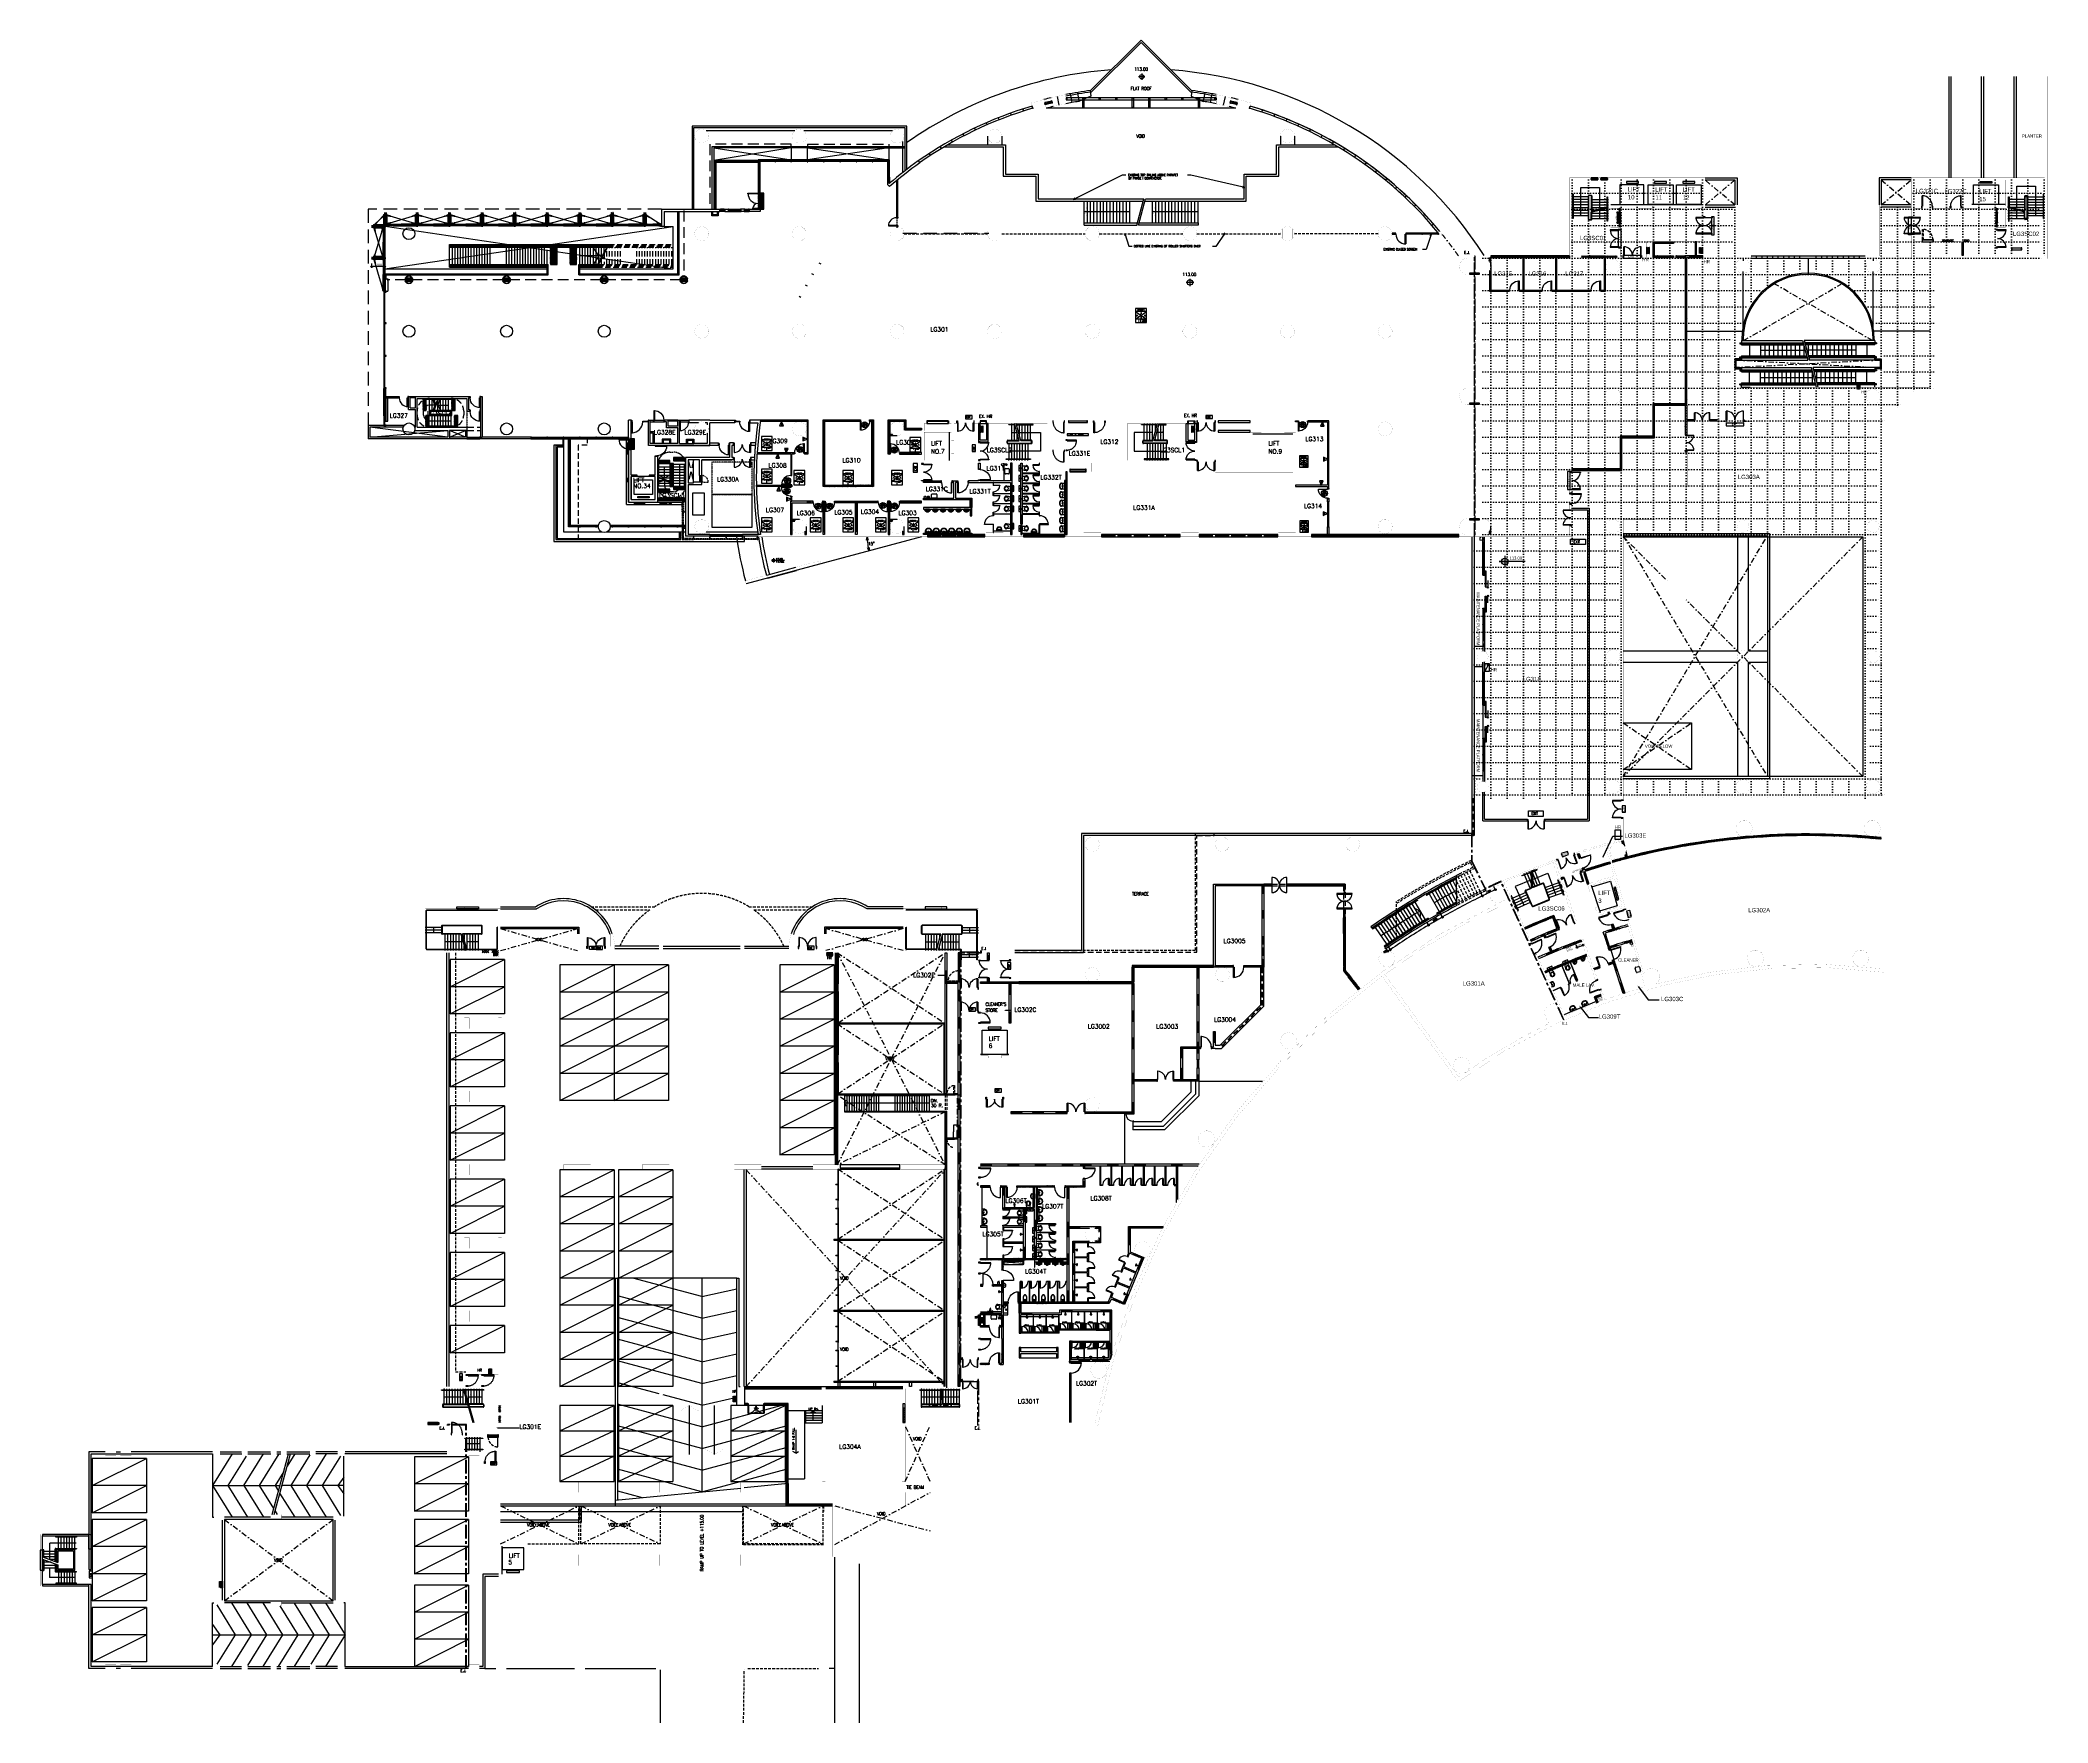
# Model space of a CAD drawing. Extents: x -163002 to 22103, y -103500 to 51643.
import ezdxf
from ezdxf.enums import TextEntityAlignment as Align

# ---------------------------------------------------------------- set-up
doc = ezdxf.new("R2010")
doc.units = 0
doc.header["$LTSCALE"] = 1000
doc.header["$MEASUREMENT"] = 0
for name, pattern in [('DOT', [0.25, 0, -0.25]), ('s1113a$0$CENTER', [2, 1.25, -0.25, 0.25, -0.25]), ('s1113a$0$DASHDOT', [1, 0.5, -0.25, 0, -0.25]), ('s1113a$0$DASHED', [0.75, 0.5, -0.25]), ('s1113a$0$HIDDEN', [0.375, 0.25, -0.125]), ('s2113a$0$CENTER', [2, 1.25, -0.25, 0.25, -0.25]), ('s2113a$0$DASHDOT', [1, 0.5, -0.25, 0, -0.25]), ('s2113a$0$DASHED', [0.75, 0.5, -0.25]), ('s2113a$0$GFxref$0$s3123a$0$HIDDEN2', [0.1875, 0.125, -0.0625]), ('s2113a$0$HIDDEN', [0.375, 0.25, -0.125]), ('s2113a$0$LG3plan$0$HIDDEN', [9.525, 6.35, -3.175]), ('s2113a$0$s4118a$0$HIDDEN', [0.375, 0.25, -0.125]), ('s3113a$0$DASHDOT', [1, 0.5, -0.25, 0, -0.25]), ('s3113a$0$DASHED', [0.75, 0.5, -0.25]), ('s3113a$0$DOT', [0.25, 0, -0.25]), ('s3113a$0$HIDDEN', [0.375, 0.25, -0.125]), ('s4113a$0$CENTER', [2, 1.25, -0.25, 0.25, -0.25]), ('s4113a$0$DASHED', [0.75, 0.5, -0.25]), ('s4113a$0$HIDDEN', [0.375, 0.25, -0.125])]:
    doc.linetypes.add(name, pattern=pattern)
doc.layers.get('0').update_dxf_attribs({"linetype": 'CONTINUOUS'})
doc.layers.get('DEFPOINTS').update_dxf_attribs({"linetype": 'CONTINUOUS'})
for name, color, linetype in [('4', 7, 'CONTINUOUS'), ('s1113a$0$19', 7, 'CONTINUOUS'), ('s1113a$0$20', 1, 'CONTINUOUS'), ('s1113a$0$22', 14, 'CONTINUOUS'), ('s1113a$0$23', 14, 'CONTINUOUS'), ('s1113a$0$25', 7, 'CONTINUOUS'), ('s1113a$0$30', 7, 'CONTINUOUS'), ('s1113a$0$31', 7, 'CONTINUOUS'), ('s1113a$0$42', 7, 'CONTINUOUS'), ('s1113a$0$45', 7, 'CONTINUOUS'), ('s1113a$0$48', 2, 'CONTINUOUS'), ('s1113a$0$49', 7, 'CONTINUOUS'), ('s1113a$0$5', 7, 'CONTINUOUS'), ('s1113a$0$56', 7, 'CONTINUOUS'), ('s1113a$0$6', 7, 'CONTINUOUS'), ('s1113a$0$7', 7, 'CONTINUOUS'), ('s1113a$0$9', 7, 'CONTINUOUS'), ('s1113a$0$bc-dr', 7, 'CONTINUOUS'), ('s1113a$0$bc-wall', 4, 'CONTINUOUS'), ('s1113a$0$bc-wall-half', 3, 'CONTINUOUS'), ('s1113a$0$DIM', 9, 'CONTINUOUS'), ('s1113a$0$EL-SUN', 1, 'CONTINUOUS'), ('s1113a$0$EX-HID', 1, 's1113a$0$HIDDEN'), ('s1113a$0$EX-WAL', 7, 'CONTINUOUS'), ('s1113a$0$F-SHUT', 7, 's1113a$0$DASHDOT'), ('s1113a$0$GLASS', 11, 'CONTINUOUS'), ('s1113a$0$INTER-FIN', 1, 'CONTINUOUS'), ('s1113a$0$NEW-DR', 3, 'CONTINUOUS'), ('s1113a$0$NEW-PART', 4, 'CONTINUOUS'), ('s1113a$0$NEW-STAIR', 15, 'CONTINUOUS'), ('s1113a$0$OLD-PAR', 9, 'CONTINUOUS'), ('s1113a$0$OUT', 1, 'CONTINUOUS'), ('s1113a$0$PLUMB', 1, 'CONTINUOUS'), ('s1113a$0$ROOM-NO', 4, 'CONTINUOUS'), ('s1113a$0$sani02', 7, 'CONTINUOUS'), ('s1113a$0$VOID-MK', 1, 's1113a$0$DASHDOT'), ('s1113a$0$WALL-OUT', 2, 'CONTINUOUS'), ('s2113a$0$11', 7, 'CONTINUOUS'), ('s2113a$0$12', 7, 'CONTINUOUS'), ('s2113a$0$17', 7, 'CONTINUOUS'), ('s2113a$0$2', 7, 'CONTINUOUS'), ('s2113a$0$20', 7, 'CONTINUOUS'), ('s2113a$0$22', 7, 'CONTINUOUS'), ('s2113a$0$23', 7, 'CONTINUOUS'), ('s2113a$0$25', 7, 'CONTINUOUS'), ('s2113a$0$29', 7, 'CONTINUOUS'), ('s2113a$0$30', 7, 'CONTINUOUS'), ('s2113a$0$35', 7, 'CONTINUOUS'), ('s2113a$0$41', 7, 'CONTINUOUS'), ('s2113a$0$45', 7, 'CONTINUOUS'), ('s2113a$0$48', 7, 'CONTINUOUS'), ('s2113a$0$49', 7, 'CONTINUOUS'), ('s2113a$0$5', 5, 's2113a$0$CENTER'), ('s2113a$0$51', 7, 'CONTINUOUS'), ('s2113a$0$56', 7, 'CONTINUOUS'), ('s2113a$0$6', 7, 'CONTINUOUS'), ('s2113a$0$7', 7, 'CONTINUOUS'), ('s2113a$0$A-glaz', 1, 'CONTINUOUS'), ('s2113a$0$A-Stairs', 2, 'CONTINUOUS'), ('s2113a$0$A-WallExt', 3, 'CONTINUOUS'), ('s2113a$0$Aux (not print)', 11, 'CONTINUOUS'), ('s2113a$0$buila', 14, 's2113a$0$HIDDEN'), ('s2113a$0$Cloud', 1, 'CONTINUOUS'), ('s2113a$0$Die No(Not Print)', 11, 'CONTINUOUS'), ('s2113a$0$dr', 1, 'CONTINUOUS'), ('s2113a$0$DR-PIPE', 1, 'CONTINUOUS'), ('s2113a$0$fence', 1, 'CONTINUOUS'), ('s2113a$0$fire shutter', 5, 's2113a$0$GFxref$0$s3123a$0$HIDDEN2'), ('s2113a$0$glass-p', 1, 'CONTINUOUS'), ('s2113a$0$glass-w', 1, 'CONTINUOUS'), ('s2113a$0$LG1$0$wall to be demolish', 7, 'CONTINUOUS'), ('s2113a$0$LG3plan$0$dr', 1, 'CONTINUOUS'), ('s2113a$0$LG3plan$0$txt2', 4, 'CONTINUOUS'), ('s2113a$0$LG3plan$0$wal', 3, 'CONTINUOUS'), ('s2113a$0$LG3plan$0$walc', 1, 'CONTINUOUS'), ('s2113a$0$lift', 4, 'CONTINUOUS'), ('s2113a$0$ROOM-NO', 4, 'CONTINUOUS'), ('s2113a$0$SS Cable', 9, 'CONTINUOUS'), ('s2113a$0$stair', 1, 'CONTINUOUS'), ('s2113a$0$Steel', 30, 'CONTINUOUS'), ('s2113a$0$stru', 2, 'CONTINUOUS'), ('s2113a$0$tactile', 4, 'CONTINUOUS'), ('s2113a$0$TILE', 8, 'CONTINUOUS'), ('s2113a$0$txt1', 4, 'CONTINUOUS'), ('s2113a$0$txt2', 4, 'CONTINUOUS'), ('s2113a$0$wal', 3, 'CONTINUOUS'), ('s2113a$0$walc', 1, 'CONTINUOUS'), ('s2113a$0$wall to be demolish', 7, 'CONTINUOUS'), ('s3113a$0$11', 7, 'CONTINUOUS'), ('s3113a$0$17', 1, 'CONTINUOUS'), ('s3113a$0$19', 7, 'CONTINUOUS'), ('s3113a$0$20', 7, 'CONTINUOUS'), ('s3113a$0$22', 7, 'CONTINUOUS'), ('s3113a$0$23', 7, 'CONTINUOUS'), ('s3113a$0$25', 7, 'CONTINUOUS'), ('s3113a$0$30', 7, 'CONTINUOUS'), ('s3113a$0$39', 7, 'CONTINUOUS'), ('s3113a$0$4', 7, 'CONTINUOUS'), ('s3113a$0$41', 7, 'CONTINUOUS'), ('s3113a$0$42', 7, 'CONTINUOUS'), ('s3113a$0$48', 7, 'CONTINUOUS'), ('s3113a$0$56', 7, 'CONTINUOUS'), ('s3113a$0$6', 7, 'CONTINUOUS'), ('s3113a$0$7', 7, 'CONTINUOUS'), ('s3113a$0$9', 7, 'CONTINUOUS'), ('s3113a$0$dim', 1, 'CONTINUOUS'), ('s3113a$0$N-T-1ST AMENDMENT', 6, 'CONTINUOUS'), ('s3113a$0$N-t-HR', 2, 'CONTINUOUS'), ('s3113a$0$N-Wall', 4, 'CONTINUOUS'), ('s3113a$0$ROOM-NO', 4, 'CONTINUOUS'), ('s3113a$0$T-N-BD-8-2-2011', 2, 'CONTINUOUS'), ('s4113a$0$11', 7, 'CONTINUOUS'), ('s4113a$0$19', 7, 'CONTINUOUS'), ('s4113a$0$20', 7, 'CONTINUOUS'), ('s4113a$0$22', 7, 'CONTINUOUS'), ('s4113a$0$25', 7, 'CONTINUOUS'), ('s4113a$0$30', 7, 'CONTINUOUS'), ('s4113a$0$33', 7, 'CONTINUOUS'), ('s4113a$0$34', 7, 'CONTINUOUS'), ('s4113a$0$42', 7, 'CONTINUOUS'), ('s4113a$0$45', 7, 'CONTINUOUS'), ('s4113a$0$49', 7, 'CONTINUOUS'), ('s4113a$0$56', 7, 'CONTINUOUS'), ('s4113a$0$6', 7, 'CONTINUOUS'), ('s4113a$0$7', 7, 'CONTINUOUS'), ('s4113a$0$9', 7, 'CONTINUOUS'), ('s4113a$0$ROOM-NO', 4, 'CONTINUOUS')]:
    doc.layers.add(name, color=color, linetype=linetype)
for name, color, linetype, lineweight in [('s2113a$0$0.25bC', 6, 'CONTINUOUS', 18), ('s2113a$0$0.25bCEN', 1, 's2113a$0$CENTER', 18), ('s2113a$0$0.25bH', 3, 's2113a$0$HIDDEN', 18)]:
    doc.layers.add(name, color=color, linetype=linetype, lineweight=lineweight)
doc.layers.add('s2113a$0$omitted', color=9, linetype='CONTINUOUS', plot=False)
doc.styles.add('s1113a$0$A', font='romans.shx', dxfattribs={"width": 0.85})
doc.styles.add('s1113a$0$STANDARD', font='SIMPLEX')
doc.styles.add('s2113a$0$ROMANS', font='romans', dxfattribs={"width": 0.9})
doc.styles.add('s2113a$0$ROMANT', font='romant')
doc.styles.add('s2113a$0$STANDARD', font='SIMPLEX')
doc.styles.add('s2113a$0$style1', font='arial.ttf')
doc.styles.add('s2113a$0$TXT', font='txt.shx', dxfattribs={"width": 0.7})
doc.styles.add('s3113a$0$ROMANS', font='romans', dxfattribs={"width": 0.9})
doc.styles.add('s3113a$0$STANDARD', font='txt')
doc.styles.add('s4113a$0$STANDARD', font='txt')
doc.styles.get("Standard").update_dxf_attribs({"font": 'SIMPLEX'})
doc.dimstyles.new('s2113a$0$1', dxfattribs={"dimtxt": 3, "dimasz": 2, "dimexe": 2, "dimexo": 2, "dimgap": 1, "dimtad": 1, "dimdsep": 46, "dimtxsty": 's2113a$0$TXT', "dimblk": 's2113a$0$_ArchTick', "dimcen": 2.5, "dimclrd": 256, "dimclre": 256, "dimclrt": 256, "dimazin": 0, "dimtfac": 1, "dimtmove": 0, "dimatfit": 3, "dimfxl": 1, "dimlwd": -1, "dimlwe": -1, "dimarcsym": 0})
doc.dimstyles.new('s2113a$0$dim100', dxfattribs={"dimscale": 100, "dimtxt": 2, "dimasz": 1.5, "dimexe": 1, "dimexo": 1, "dimgap": 0.75, "dimtad": 1, "dimdec": 0, "dimzin": 0, "dimdsep": 46, "dimtxsty": 's2113a$0$style1', "dimblk": 's2113a$0$_Origin', "dimcen": 1.5, "dimclrd": 256, "dimclre": 256, "dimclrt": 7, "dimaunit": 1, "dimadec": 3, "dimazin": 0, "dimtfac": 1, "dimtdec": 0, "dimtix": 1, "dimtmove": 2, "dimatfit": 3, "dimldrblk": 's2113a$0$ARROW1', "dimfxl": 3, "dimfxlon": 1, "dimtvp": 1.5, "dimtolj": 1, "dimtzin": 0, "dimlwd": -1, "dimlwe": -1, "dimarcsym": 0})
doc.dimstyles.get("Standard").update_dxf_attribs({"dimtxt": 0.18, "dimasz": 0.18, "dimexe": 0.18, "dimexo": 0.0625, "dimgap": 0.09, "dimtad": 0, "dimtih": 1, "dimtoh": 1, "dimdec": 4, "dimzin": 0, "dimdsep": 46, "dimtxsty": 'Standard', "dimcen": 0.09, "dimadec": 0, "dimazin": 0, "dimtfac": 1, "dimtdec": 4, "dimtofl": 0, "dimtmove": 0, "dimatfit": 3, "dimfxl": 1, "dimtolj": 1, "dimtzin": 0, "dimarcsym": 0})
pattern_1 = [(135, (-25377.6827, 67977.8583), (-1.122532015, -1.122532015), []), (225, (-25377.6827, 67977.8583), (1.122532015, -1.122532015), [])]
pattern_2 = [(135, (-46969.732, 69792.0508), (-1.68379802, -1.68379802), []), (135, (-46969.732, 69793.1734), (-1.68379802, -1.68379802), [])]
pattern_3 = [(135, (-50792.686, 67977.8583), (-1.122532015, -1.122532015), []), (225, (-50792.686, 67977.8583), (1.122532015, -1.122532015), [])]
pattern_4 = [(135, (-47877.6827, 67977.8583), (-1.122532015, -1.122532015), []), (225, (-47877.6827, 67977.8583), (1.122532015, -1.122532015), [])]
pattern_5 = [(45, (-208622.1108, 67977.8583), (1.122532015, -1.122532015), []), (315, (-208622.1108, 67977.8583), (-1.122532015, -1.122532015), [])]
pattern_6 = [(135, (-44877.6827, 67977.8583), (-1.122532015, -1.122532015), []), (225, (-44877.6827, 67977.8583), (1.122532015, -1.122532015), [])]
pattern_7 = [(45, (-205622.1108, 67977.8583), (1.122532015, -1.122532015), []), (315, (-205622.1108, 67977.8583), (-1.122532015, -1.122532015), [])]
pattern_8 = [(135, (-41877.6827, 67977.8583), (-1.122532015, -1.122532015), []), (225, (-41877.6827, 67977.8583), (1.122532015, -1.122532015), [])]
pattern_9 = [(45, (-202622.1108, 67977.8583), (1.122532015, -1.122532015), []), (315, (-202622.1108, 67977.8583), (-1.122532015, -1.122532015), [])]
pattern_10 = [(135, (-38877.6827, 67977.8583), (-1.122532015, -1.122532015), []), (225, (-38877.6827, 67977.8583), (1.122532015, -1.122532015), [])]
pattern_11 = [(45, (-199622.1108, 67977.8583), (1.122532015, -1.122532015), []), (315, (-199622.1108, 67977.8583), (-1.122532015, -1.122532015), [])]
pattern_12 = [(135, (-35877.6827, 67977.8583), (-1.122532015, -1.122532015), []), (225, (-35877.6827, 67977.8583), (1.122532015, -1.122532015), [])]
pattern_13 = [(45, (-196622.1108, 67977.8583), (1.122532015, -1.122532015), []), (315, (-196622.1108, 67977.8583), (-1.122532015, -1.122532015), [])]
pattern_14 = [(135, (-32877.6827, 67977.8583), (-1.122532015, -1.122532015), []), (225, (-32877.6827, 67977.8583), (1.122532015, -1.122532015), [])]
pattern_15 = [(45, (-193622.1108, 67977.8583), (1.122532015, -1.122532015), []), (315, (-193622.1108, 67977.8583), (-1.122532015, -1.122532015), [])]
pattern_16 = [(135, (-29877.6827, 67977.8583), (-1.122532015, -1.122532015), []), (225, (-29877.6827, 67977.8583), (1.122532015, -1.122532015), [])]
pattern_17 = [(45, (-190622.1108, 67977.8583), (1.122532015, -1.122532015), []), (315, (-190622.1108, 67977.8583), (-1.122532015, -1.122532015), [])]
pattern_18 = [(135, (-26877.6827, 67977.8583), (-1.122532015, -1.122532015), []), (225, (-26877.6827, 67977.8583), (1.122532015, -1.122532015), [])]
pattern_19 = [(45, (-187622.1108, 67977.8583), (1.122532015, -1.122532015), []), (315, (-187622.1108, 67977.8583), (-1.122532015, -1.122532015), [])]
pattern_20 = [(135, (-164677.6526, -45907.1083), (1.122532015, 1.122532015), []), (45, (-164677.6526, -45907.1083), (1.122532015, -1.122532015), [])]
pattern_21 = [(135, (-164677.6526, -48822.1116), (1.122532015, 1.122532015), []), (45, (-164677.6526, -48822.1116), (1.122532015, -1.122532015), [])]
pattern_22 = [(225, (-164677.6526, 111922.3166), (1.122532015, -1.122532015), []), (315, (-164677.6526, 111922.3166), (1.122532015, 1.122532015), [])]
pattern_23 = [(225, (-164677.6526, 108922.3166), (1.122532015, -1.122532015), []), (315, (-164677.6526, 108922.3166), (1.122532015, 1.122532015), [])]

# ---------------------------------------------------------------- blocks, each defined once
blk = doc.blocks.new('s1113a$0$SWHB')
at = {"layer": 's1113a$0$49', "color": 14, "linetype": 'Continuous'}
for p, q in [((0.025, 0.4), (0.025, 0)), ((0.07, 0.2), (0.14, 0.2)), ((0.105, 0.37), (0.135, 0.37)), ((0.105, 0.165), (0.105, 0.235)), ((0.135, 0.03), (0.105, 0.03)), ((0.12, 0.385), (0.12, 0.355)), ((0.12, 0.045), (0.12, 0.015))]:
    blk.add_line(p, q, dxfattribs=at)
for points in [[(0.075, 0.2125, 0.005438), (0.065292, 0.212396, 0.005719), (0.055589, 0.212074, 0.005905), (0.046536, 0.211566, 0.00692), (0.0375, 0.210826, 0.007399), (0.029716, 0.209967, 0.009905), (0.021967, 0.208839, 0.011032), (0.015969, 0.207717, 0.017937), (0.010048, 0.20625, 0.020879), (0.006189, 0.204996, 0.047975), (0.002556, 0.203236, 0.068124), (0.00084, 0.201861, 0.186356), (0, 0.2, 0.186356), (0.00084, 0.19814, 0.068124), (0.002556, 0.196765, 0.047975), (0.006189, 0.195004, 0.020879), (0.010048, 0.19375, 0.017937), (0.015969, 0.192284, 0.011032), (0.021967, 0.191161, 0.009905), (0.029716, 0.190034, 0.007399), (0.0375, 0.189175, 0.00692), (0.046536, 0.188435, 0.005905), (0.055589, 0.187926, 0.005719), (0.065292, 0.187605, 0.005438), (0.075, 0.1875)], [(0.25, 0.413729, 0.099389), (0.246676, 0.415538, 0.020579), (0.242932, 0.41655, 0.019083), (0.235844, 0.418024, 0.009327), (0.228678, 0.419094, 0.008163), (0.218459, 0.42028, 0.005426), (0.208211, 0.421189, 0.004951), (0.195575, 0.422052, 0.003907), (0.182925, 0.422692, 0.003707), (0.168737, 0.423195, 0.00331), (0.154543, 0.4235, 0.003249), (0.139772, 0.423625, 0.003224), (0.125, 0.423559, 0.003268), (0.110652, 0.42331, 0.003598), (0.096309, 0.422864, 0.003771), (0.083361, 0.422273, 0.004679), (0.070425, 0.421463, 0.005094), (0.059755, 0.42059, 0.007423), (0.049112, 0.419451, 0.008434), (0.041434, 0.418396, 0.016175), (0.033822, 0.416966, 0.018015), (0.029563, 0.415922, 0.070243), (0.025598, 0.414176, 0.179913), (0.02471, 0.412769, 0.268919), (0.025, 0.411272)], [(0.025, 0.175, 0.004078), (0.050886, 0.17521, 0.004292), (0.076764, 0.175852, 0.004433), (0.100894, 0.176868, 0.005207), (0.125, 0.17835, 0.005573), (0.145738, 0.180065, 0.007505), (0.166422, 0.182323, 0.00837), (0.182374, 0.184559, 0.013844), (0.198205, 0.1875, 0.016014), (0.208381, 0.189964, 0.039812), (0.218186, 0.19353, 0.055445), (0.222657, 0.196087, 0.233017), (0.225, 0.2, 0.233017), (0.222657, 0.203914, 0.055445), (0.218186, 0.206471, 0.039812), (0.208381, 0.210036, 0.016014), (0.198205, 0.2125, 0.013844), (0.182374, 0.215442, 0.00837), (0.166422, 0.217678, 0.007505), (0.145738, 0.219935, 0.005573), (0.125, 0.221651, 0.005207), (0.100894, 0.223132, 0.004433), (0.076764, 0.224149, 0.004292), (0.050886, 0.224791, 0.004078), (0.025, 0.225)], [(0.2, 0.329225, 0.006924), (0.191699, 0.329979, 0.004621), (0.183382, 0.330542, 0.004237), (0.173218, 0.331053, 0.003411), (0.163047, 0.331409, 0.003265), (0.151845, 0.331654, 0.003017), (0.140642, 0.331758, 0.003002), (0.129311, 0.331728, 0.003138), (0.117982, 0.331559, 0.003243), (0.10744, 0.331269, 0.003867), (0.096904, 0.330828, 0.004166), (0.088003, 0.330317, 0.005878), (0.079114, 0.329626, 0.006628), (0.072569, 0.328961, 0.012347), (0.066055, 0.328049, 0.013549), (0.062347, 0.327373, 0.052639), (0.058784, 0.326225, 0.1457), (0.05789, 0.32532, 0.35794), (0.05789, 0.324302, 0.104533), (0.060518, 0.323054, 0.016058), (0.063445, 0.322435, 0.016606), (0.069201, 0.321464, 0.007889), (0.075, 0.320776)], [(0.075, 0.079225, 0.007274), (0.069577, 0.078584, 0.014045), (0.064189, 0.077714, 0.015332), (0.0612, 0.07709, 0.063782), (0.058374, 0.076018, 0.184769), (0.057783, 0.075163, 0.297366), (0.057951, 0.074253, 0.092607), (0.06033, 0.073136, 0.017138), (0.062949, 0.072539, 0.016609), (0.067968, 0.071642, 0.008047), (0.073028, 0.070993, 0.007043), (0.080256, 0.070272, 0.004671), (0.0875, 0.06972, 0.004261), (0.096437, 0.069195, 0.00336), (0.10538, 0.068806, 0.003188), (0.115413, 0.0685, 0.002845), (0.125449, 0.068315, 0.002793), (0.135894, 0.068239, 0.002771), (0.146339, 0.068279, 0.002809), (0.156484, 0.06843, 0.003094), (0.166627, 0.068701, 0.003243), (0.175781, 0.069061, 0.004026), (0.18493, 0.069553, 0.004385), (0.192472, 0.070083, 0.006402), (0.2, 0.070776)], [(0.2, 0.125, 0.013988), (0.222684, 0.125631, 0.014591), (0.245294, 0.127556, 0.014992), (0.266519, 0.130626, 0.01706), (0.2875, 0.135048, 0.018032), (0.305868, 0.140275, 0.02254), (0.323744, 0.146967, 0.024565), (0.338112, 0.153929, 0.033825), (0.351555, 0.1625, 0.038083), (0.361154, 0.170753, 0.055183), (0.369038, 0.180589, 0.062682), (0.373365, 0.189909, 0.076588), (0.375001, 0.2, 0.076588), (0.373365, 0.210092, 0.062682), (0.369038, 0.219412, 0.055183), (0.361154, 0.229248, 0.038083), (0.351555, 0.2375, 0.033825), (0.338112, 0.246072, 0.024565), (0.323744, 0.253033, 0.02254), (0.305868, 0.259726, 0.018032), (0.2875, 0.264952, 0.01706), (0.266519, 0.269374, 0.014992), (0.245294, 0.272445, 0.014591), (0.222684, 0.27437, 0.013988), (0.2, 0.275)], [(0.25, 0.15, 0.007251), (0.27913, 0.150419, 0.007617), (0.308235, 0.151704, 0.00786), (0.335411, 0.15374, 0.009172), (0.362501, 0.156699, 0.009791), (0.385893, 0.160142, 0.012973), (0.4091, 0.164645, 0.014411), (0.427178, 0.169161, 0.022771), (0.444856, 0.175, 0.026586), (0.456617, 0.18014, 0.054634), (0.467334, 0.187059, 0.074244), (0.472615, 0.19285, 0.144765), (0.475001, 0.2, 0.144765), (0.472615, 0.207151, 0.074244), (0.467334, 0.212941, 0.054634), (0.456617, 0.219861, 0.026586), (0.444856, 0.225, 0.022771), (0.427178, 0.23084, 0.014411), (0.4091, 0.235356, 0.012973), (0.385893, 0.239859, 0.009791), (0.362501, 0.243302, 0.009172), (0.335411, 0.246261, 0.00786), (0.308235, 0.248297, 0.007617), (0.27913, 0.249581, 0.007251), (0.25, 0.25)], [(0.025, -0.011271, 0.268919), (0.02471, -0.012768, 0.179913), (0.025598, -0.014175, 0.070243), (0.029563, -0.015921, 0.018015), (0.033822, -0.016965, 0.016175), (0.041434, -0.018396, 0.008434), (0.049112, -0.019451, 0.007423), (0.059755, -0.02059, 0.005094), (0.070425, -0.021462, 0.004679), (0.083361, -0.022272, 0.003771), (0.096309, -0.022863, 0.003598), (0.110652, -0.023309, 0.003268), (0.125, -0.023558, 0.003224), (0.139772, -0.023624, 0.003249), (0.154543, -0.023499, 0.00331), (0.168737, -0.023195, 0.003707), (0.182925, -0.022691, 0.003907), (0.195575, -0.022052, 0.004951), (0.208211, -0.021188, 0.005426), (0.218459, -0.02028, 0.008163), (0.228678, -0.019093, 0.009327), (0.235844, -0.018023, 0.019083), (0.242932, -0.016549, 0.020579), (0.246676, -0.015537, 0.099389), (0.25, -0.013729)]]:
    blk.add_lwpolyline(points, format="xyb", dxfattribs=at)
for centre, radius in [((0.105, 0.2), 0.025), ((0.12, 0.370001), 0.015), ((0.12, 0.03), 0.015)]:
    blk.add_circle(centre, radius, dxfattribs=at)
blk = doc.blocks.new('s1113a$0$SHWR')
at = {"layer": 's1113a$0$49', "color": 14, "linetype": 'Continuous'}
for p, q in [((-0.005, -0.175), (-0.005, -0.025)), ((0.005, -0.175), (0.005, -0.025))]:
    blk.add_line(p, q, dxfattribs=at)
blk.add_lwpolyline([(-0.05, 0), (-0.05, -0.025), (0.05, -0.025), (0.05, 0)], close=True, dxfattribs=at)
for points in [[(0.075, -0.25, 0.087445), (0.073739, -0.243262, 0.069281), (0.070477, -0.237175, 0.06008), (0.064548, -0.230897, 0.040836), (0.057453, -0.225896, 0.036504), (0.047752, -0.221076, 0.027544), (0.0375, -0.217524, 0.025803), (0.025372, -0.214708, 0.022453), (0.013024, -0.21307, 0.021977), (0, -0.212498, 0.021977), (-0.013024, -0.21307, 0.022453), (-0.025372, -0.214708, 0.025803), (-0.0375, -0.217524, 0.027544), (-0.047752, -0.221076, 0.036504), (-0.057453, -0.225896, 0.040836), (-0.064548, -0.230897, 0.06008), (-0.070477, -0.237175, 0.069281), (-0.073739, -0.243262, 0.087445), (-0.075, -0.25, 0.087445), (-0.073739, -0.256739, 0.069281), (-0.070477, -0.262826, 0.06008), (-0.064548, -0.269104, 0.040836), (-0.057453, -0.274105, 0.036504), (-0.047752, -0.278925, 0.027544), (-0.0375, -0.282476, 0.025803), (-0.025372, -0.285293, 0.022453), (-0.013024, -0.286931, 0.021977), (0, -0.287503, 0.021977), (0.013024, -0.286931, 0.022453), (0.025372, -0.285293, 0.025803), (0.0375, -0.282476, 0.027544), (0.047752, -0.278925, 0.036504), (0.057453, -0.274105, 0.040836), (0.064548, -0.269104, 0.06008), (0.070477, -0.262826, 0.069281), (0.073739, -0.256739, 0.087445), (0.075, -0.25)], [(0.05, -0.25, 0.087445), (0.049159, -0.245508, 0.069281), (0.046985, -0.24145, 0.06008), (0.043032, -0.237264, 0.040836), (0.038302, -0.233931, 0.036504), (0.031835, -0.230717, 0.027544), (0.025, -0.22835, 0.025803), (0.016915, -0.226472, 0.022453), (0.008682, -0.22538, 0.021977), (0, -0.224999, 0.021977), (-0.008682, -0.22538, 0.022453), (-0.016915, -0.226472, 0.025803), (-0.025, -0.22835, 0.027544), (-0.031835, -0.230717, 0.036504), (-0.038302, -0.233931, 0.040836), (-0.043032, -0.237264, 0.06008), (-0.046985, -0.24145, 0.069281), (-0.049159, -0.245508, 0.087445), (-0.05, -0.25, 0.087445), (-0.049159, -0.254493, 0.069281), (-0.046985, -0.258551, 0.06008), (-0.043032, -0.262736, 0.040836), (-0.038302, -0.26607, 0.036504), (-0.031835, -0.269284, 0.027544), (-0.025, -0.271651, 0.025803), (-0.016915, -0.273529, 0.022453), (-0.008682, -0.274621, 0.021977), (0, -0.275002, 0.021977), (0.008682, -0.274621, 0.022453), (0.016915, -0.273529, 0.025803), (0.025, -0.271651, 0.027544), (0.031835, -0.269284, 0.036504), (0.038302, -0.26607, 0.040836), (0.043032, -0.262736, 0.06008), (0.046985, -0.258551, 0.069281), (0.049159, -0.254493, 0.087445), (0.05, -0.25)]]:
    blk.add_lwpolyline(points, format="xyb", close=True, dxfattribs=at)
blk.add_arc((0, -0.25), 0.075, 0, 180, dxfattribs=at)
blk = doc.blocks.new('s1113a$0$D1500D')
at = {"layer": 's1113a$0$30', "color": 3, "linetype": 'Continuous'}
for points in [[(0, 0), (0.05, 0), (0.05, 0.15), (0, 0.15)], [(0.05, 0.075), (0.1, 0.075), (0.1, 0.775), (0.05, 0.775)], [(1.4, 0.075), (1.45, 0.075), (1.45, 0.775), (1.4, 0.775)], [(1.45, 0), (1.5, 0), (1.5, 0.15), (1.45, 0.15)]]:
    blk.add_lwpolyline(points, close=True, dxfattribs=at)
at = {"layer": 's1113a$0$30', "color": 3, "linetype": 's1113a$0$HIDDEN'}
for points in [[(0.05, -0.625), (0.1, -0.625), (0.1, 0.075), (0.05, 0.075)], [(1.4, -0.625), (1.45, -0.625), (1.45, 0.075), (1.4, 0.075)]]:
    blk.add_lwpolyline(points, close=True, dxfattribs=at)
at = {"layer": 's1113a$0$30', "color": 3, "linetype": 'Continuous'}
for centre, start, end in [((0.05, 0.075), 0.008189, 90), ((1.449809, 0.075), 90, 179.991811)]:
    blk.add_arc(centre, 0.700004, start, end, dxfattribs=at)
at = {"layer": 's1113a$0$30', "color": 3, "linetype": 's1113a$0$HIDDEN'}
for centre, start, end in [((0.05, 0.075), 270, 359.991811), ((1.449809, 0.075), 180.008189, 270)]:
    blk.add_arc(centre, 0.700004, start, end, dxfattribs=at)
blk = doc.blocks.new('s1113a$0$D1050B')
at = {"layer": 's1113a$0$30', "color": 2, "linetype": 'Continuous'}
for points in [[(0, 0), (0.05, 0), (0.05, 0.15), (0, 0.15)], [(0.05, 0.15), (0.1, 0.15), (0.1, 1.1), (0.05, 1.1)], [(1, 0), (1.05, 0), (1.05, 0.15), (1, 0.15)]]:
    blk.add_lwpolyline(points, close=True, dxfattribs=at)
blk.add_arc((0.05, 0.150001), 0.950006, 0, 90, dxfattribs=at)
blk = doc.blocks.new('s1113a$0$D1050A')
at = {"layer": 's1113a$0$30', "color": 11, "linetype": 'Continuous'}
for points in [[(0, 0), (0.05, 0), (0.05, 0.2), (0, 0.2)], [(0.05, 0.2), (0.1, 0.2), (0.1, 1.15), (0.05, 1.15)], [(1.021, 0), (1.071, 0), (1.071, 0.2), (1.021, 0.2)]]:
    blk.add_lwpolyline(points, close=True, dxfattribs=at)
blk.add_lwpolyline([(1.021006, 0.200001, 0.033428), (1.012655, 0.324043, 0.033352), (0.98792, 0.445881, 0.033302), (0.947009, 0.563654, 0.033099), (0.890916, 0.675004, 0.033014), (0.820217, 0.778441, 0.032742), (0.736605, 0.871757, 0.032646), (0.640955, 0.953767, 0.032379), (0.535503, 1.022731, 0.032298), (0.421461, 1.077709, 0.032107), (0.301315, 1.117637, 0.032061), (0.176693, 1.141854, 0.031992), (0.05, 1.150007)], format="xyb", dxfattribs=at)
blk = doc.blocks.new('s1113a$0$D1500B')
at = {"layer": 's1113a$0$30', "color": 11, "linetype": 'Continuous'}
for points in [[(0, 0), (0.05, 0), (0.05, 0.15), (0, 0.15)], [(0.05, 0.15), (0.1, 0.15), (0.1, 0.85), (0.05, 0.85)], [(1.4, 0.15), (1.45, 0.15), (1.45, 0.85), (1.4, 0.85)], [(1.45, 0), (1.5, 0), (1.5, 0.15), (1.45, 0.15)]]:
    blk.add_lwpolyline(points, close=True, dxfattribs=at)
for centre, start, end in [((0.05, 0.15), 0, 90), ((1.450002, 0.15), 90, 180)]:
    blk.add_arc(centre, 0.700001, start, end, dxfattribs=at)
blk = doc.blocks.new('s1113a$0$D1700B')
at = {"layer": 's1113a$0$30', "color": 11, "linetype": 'Continuous'}
for points in [[(0, 0.15), (0, 0), (0.05, 0), (0.05, 0.15)], [(0.05, 0.15), (0.05, 0.95), (0.1, 0.95), (0.1, 0.15)], [(1.6, 0.15), (1.6, 0.95), (1.65, 0.95), (1.65, 0.15)], [(1.65, 0.15), (1.65, 0), (1.7, 0), (1.7, 0.15)]]:
    blk.add_lwpolyline(points, close=True, dxfattribs=at)
for centre, start, end in [((0.05, 0.150001), 0, 90), ((1.65001, 0.150001), 90, 180)]:
    blk.add_arc(centre, 0.800005, start, end, dxfattribs=at)
blk = doc.blocks.new('s1113a$0$D1600A')
at = {"layer": 's1113a$0$30', "color": 11, "linetype": 'Continuous'}
blk.add_line((0.8001, 0.2001), (0.8001, 0.277), dxfattribs=at)
for points in [[(0, 0), (0.05, 0), (0.05, 0.2), (0, 0.2)], [(0.05, 0.2), (0.1, 0.2), (0.1, 0.95), (0.05, 0.95)], [(1.5, 0.2), (1.55, 0.2), (1.55, 0.95), (1.5, 0.95)], [(1.55, 0), (1.6, 0), (1.6, 0.2), (1.55, 0.2)]]:
    blk.add_lwpolyline(points, close=True, dxfattribs=at)
for centre, radius, start, end in [((0.05, 0.200001), 0.750105, 0.007633, 89.999994), ((1.55001, 0.200001), 0.750005, 90, 179.992358)]:
    blk.add_arc(centre, radius, start, end, dxfattribs=at)
blk = doc.blocks.new('s1113a$0$WHB')
at = {"layer": 's1113a$0$49', "color": 14, "linetype": 'Continuous'}
for p, q in [((-0.319, -0.18), (-0.231, -0.18)), ((-0.275, -0.1358), (-0.275, -0.224))]:
    blk.add_line(p, q, dxfattribs=at)
blk.add_lwpolyline([(-0.5499, -0.257), (-0.5499, 0), (0, 0), (0, -0.257)], dxfattribs=at)
for points in [[(-0.5499, -0.257, -0.002263), (-0.549724, -0.267938, 0.036796), (-0.5488, -0.2788, 0.020421), (-0.546385, -0.289895, 0.014498), (-0.5432, -0.3008, 0.010932), (-0.539394, -0.312137, 0.038908), (-0.5345, -0.323, 0.008498), (-0.528085, -0.334012, 0.008482), (-0.5213, -0.3448, -0.000875), (-0.517665, -0.350522, 0.031206), (-0.5137, -0.356, 0.012082), (-0.508833, -0.361474, 0.003111), (-0.5038, -0.3668, 0.003418), (-0.498358, -0.372457, 0.006942), (-0.4928, -0.378, 0.02136), (-0.486346, -0.383668, 0.004577), (-0.4796, -0.389, 0.010329), (-0.472016, -0.394741, 0.020459), (-0.4641, -0.4, 0.011097), (-0.454214, -0.405612, 0.000222), (-0.4442, -0.411, 0.005265), (-0.433797, -0.416491, 0.003486), (-0.4233, -0.4218, 0.03693), (-0.407126, -0.428284, 0.017242), (-0.3903, -0.433, 0.00772), (-0.365676, -0.438744, 0.00623), (-0.3409, -0.4438, 0.007249), (-0.329931, -0.445752, 0.011082), (-0.3189, -0.4473, 0.017141), (-0.296937, -0.44907, 0.013335), (-0.2749, -0.4495, 0.011832), (-0.252918, -0.448864, 0.013868), (-0.231, -0.4471, 0.010346), (-0.219921, -0.445647, 0.007504), (-0.2089, -0.4438, 0.007334), (-0.183976, -0.438946, 0.014721), (-0.1593, -0.433, 0.021098), (-0.143742, -0.427981, 0.016671), (-0.1286, -0.4218, 0.002597), (-0.116958, -0.416588, 0.013831), (-0.1055, -0.411, 0.006107), (-0.095486, -0.405597, 0.013889), (-0.0857, -0.3998, 0.009703), (-0.077806, -0.394602, 0.01659), (-0.0702, -0.389, 0.007376), (-0.063502, -0.383568, 0.018682), (-0.0571, -0.3778, 0.004037), (-0.051612, -0.372338, 0.002917), (-0.0462, -0.3668, 0.003488), (-0.041091, -0.361454, 0.007308), (-0.0361, -0.356, 0.034111), (-0.032062, -0.350644, 0.001258), (-0.0284, -0.345, 0.012547), (-0.021568, -0.33404, 0.008451), (-0.0152, -0.3228, 0.032813), (-0.01028, -0.312022, 0.01499), (-0.0064, -0.3008, 0.017513), (-0.003328, -0.2899, 0.020828), (-0.0011, -0.2788, 0.031844), (-0.000225, -0.267931, -0.001864), (0, -0.257)], [(-0.2749, -0.1127, 0.004239), (-0.289204, -0.113251, 0.002651), (-0.3035, -0.114, 0.003533), (-0.31721, -0.114869, 0.006003), (-0.3309, -0.116, 0.015073), (-0.34193, -0.117427, 0.005128), (-0.3529, -0.1193, 0.012086), (-0.365606, -0.121897, 0.007915), (-0.3782, -0.125, 0.017555), (-0.394382, -0.129857, 0.016389), (-0.4102, -0.1358, 0.012678), (-0.421941, -0.140931, 0.028606), (-0.4332, -0.147, 0.005075), (-0.441524, -0.152288, 0.008504), (-0.4497, -0.1578, 0.002696), (-0.457488, -0.163282, 0.012777), (-0.4651, -0.169, 0.01603), (-0.471331, -0.174302, 0.016779), (-0.4772, -0.18, 0.006146), (-0.482301, -0.18541, 0.012077), (-0.4872, -0.191, 0.004888), (-0.491647, -0.196462, 0.003638), (-0.496, -0.202, 0.008947), (-0.499981, -0.207341, 0.006073), (-0.5038, -0.2128, 0.039408), (-0.506807, -0.218138, 0.017301), (-0.5092, -0.2238, 0.017623), (-0.513063, -0.234644, 0.033372), (-0.5158, -0.2458, 0.018563), (-0.516526, -0.251381, 0.012968), (-0.5169, -0.257, 0.012131), (-0.517005, -0.262402, 0.016663), (-0.5168, -0.2678, 0.029632), (-0.515325, -0.278934, 0.031912), (-0.5125, -0.2898, 0.01542), (-0.510432, -0.295474, 0.017108), (-0.508, -0.301, 0.002382), (-0.505364, -0.306433, 0.00952), (-0.5026, -0.3118, 0.009627), (-0.499383, -0.317448, 0.005168), (-0.496, -0.323, 0.013642), (-0.4923, -0.328605, 0.013648), (-0.4883, -0.334, 0.020386), (-0.483532, -0.339563, 0.012995), (-0.4784, -0.3448, 0.006177), (-0.472406, -0.350518, 0.012992), (-0.4662, -0.356, 0.001911), (-0.459656, -0.361407, -0.00085), (-0.4531, -0.3668, -0.002763), (-0.446549, -0.372299, 0.002623), (-0.44, -0.3778, 0.05247), (-0.430413, -0.38396, 0.00623), (-0.4201, -0.389, 0.021349), (-0.40648, -0.394932, 0.010161), (-0.3925, -0.4, 0.016064), (-0.372847, -0.406015, 0.009991), (-0.3529, -0.411, 0.017366), (-0.335986, -0.414265, 0.012989), (-0.3189, -0.4165, 0.01392), (-0.296931, -0.418207, 0.013692), (-0.2749, -0.4187, 0.012459), (-0.252921, -0.41804, 0.012166), (-0.231, -0.4163, 0.011998), (-0.213873, -0.414128, 0.016069), (-0.1969, -0.411, 0.011274), (-0.176834, -0.406224, 0.025447), (-0.1572, -0.4, 0.011112), (-0.144438, -0.394863, 0.017831), (-0.132, -0.389, 0.002905), (-0.121887, -0.383776, 0.025327), (-0.1121, -0.378, 0.00801), (-0.10424, -0.372551, 0.011565), (-0.0966, -0.3668, 0.003173), (-0.089937, -0.361475, 0.008314), (-0.0834, -0.356, 0.007853), (-0.077264, -0.350493, 0.007586), (-0.0713, -0.3448, 0.011579), (-0.066181, -0.339552, 0.019406), (-0.0614, -0.334, 0.014434), (-0.057382, -0.328617, 0.016024), (-0.0537, -0.323, 0.005126), (-0.050381, -0.31744, 0.007114), (-0.0472, -0.3118, 0.007738), (-0.044393, -0.306429, 0.002848), (-0.0417, -0.301, 0.021656), (-0.039297, -0.295482, 0.014757), (-0.0373, -0.2898, 0.027907), (-0.034472, -0.279028, 0.034296), (-0.033, -0.268, 0.016613), (-0.032856, -0.262501, 0.009533), (-0.033, -0.257, 0.010392), (-0.033345, -0.251385, 0.017332), (-0.034, -0.2458, 0.037977), (-0.036661, -0.234723, 0.020366), (-0.0406, -0.224, 0.016669), (-0.043134, -0.21826, 0.03136), (-0.0462, -0.2128, 0.006089), (-0.049858, -0.207335, 0.01105), (-0.0537, -0.202, 0.005719), (-0.05808, -0.196344, 0.006781), (-0.0626, -0.1908, 0.012108), (-0.067454, -0.185313, 0.005553), (-0.0725, -0.18, 0.016017), (-0.078354, -0.174343, 0.010389), (-0.0845, -0.169, 0.020034), (-0.092125, -0.163162, 0.010765), (-0.1001, -0.1578, 0.013175), (-0.109299, -0.15223, 0.005172), (-0.1187, -0.147, 0.012528), (-0.130085, -0.141168, 0.007684), (-0.1417, -0.1358, 0.017552), (-0.156402, -0.129848, 0.019466), (-0.1715, -0.125, 0.012068), (-0.184124, -0.121804, 0.015156), (-0.1969, -0.1193, 0.00473), (-0.20783, -0.117603, 0.008692), (-0.2188, -0.1162, 0.005092), (-0.232536, -0.114838, 0.0067), (-0.2463, -0.1138, 0.005974), (-0.260594, -0.113101, 0.004448), (-0.2749, -0.1127)]]:
    blk.add_lwpolyline(points, format="xyb", dxfattribs=at)
blk.add_circle((-0.274896, -0.179899), 0.0275, dxfattribs=at)
blk = doc.blocks.new('s1113a$0$HR')
at = {"layer": 's1113a$0$56', "color": 1, "linetype": 'Continuous'}
for p, q in [((-0.3, 0), (0.3, 0)), ((0.249, -0.0595), (-0.2491, -0.0671)), ((0.249, -0.0863), (-0.2491, -0.0939)), ((0.249, -0.1131), (-0.2491, -0.1207)), ((0.249, -0.1399), (-0.2491, -0.1475)), ((0.249, -0.1667), (-0.2491, -0.1743)), ((-0.2491, -0.201), (0.249, -0.1934)), ((0.249, -0.2202), (-0.2491, -0.2278)), ((0.249, -0.247), (-0.2491, -0.2546))]:
    blk.add_line(p, q, dxfattribs=at)
for points in [[(-0.275, -0.0575), (-0.275, -0.045), (0.275, -0.045), (0.275, -0.0575)], [(0.275, -0.2575), (0.275, -0.27), (-0.275, -0.27), (-0.275, -0.2575)], [(0.02, -0.0001), (0.02, -0.045), (-0.03, -0.045), (-0.03, -0.0001)]]:
    blk.add_lwpolyline(points, close=True, dxfattribs=at)
for centre, start, end in [((-0.2491, -0.08055), 89.999978, 269.999972), ((-0.2491, -0.107336), 89.999978, 269.999972), ((-0.2491, -0.134122), 89.999978, 269.999972), ((-0.2491, -0.160907), 89.999978, 269.999972), ((-0.2491, -0.187693), 89.999978, 269.999972), ((-0.2491, -0.214479), 89.999978, 269.999972), ((-0.2491, -0.241265), 89.999978, 269.999972), ((0.249, -0.07295), 270.000025, 90.000019), ((0.249, -0.099736), 270.000025, 90.000019), ((0.249, -0.126522), 270.000025, 90.000019), ((0.249, -0.153307), 270.000025, 90.000019), ((0.249, -0.180093), 270.000025, 90.000019), ((0.249, -0.206879), 270.000025, 90.000019), ((0.249, -0.233665), 270.000025, 90.000019)]:
    blk.add_arc(centre, 0.013393, start, end, dxfattribs=at)
blk = doc.blocks.new('s1113a$0$EXIT')
at = {"layer": 's1113a$0$56', "color": 1, "linetype": 'Continuous'}
blk.add_lwpolyline([(0, 0), (0.6, 0), (0.6, 0.3), (0, 0.3)], close=True, dxfattribs=at)
at = {"layer": 's1113a$0$56', "color": 1, "linetype": 'Continuous', "style": 's1113a$0$STANDARD', "width": 0.8}
blk.add_text('EXIT', height=0.15, dxfattribs=at).set_placement((0.0816, 0.0747))
blk = doc.blocks.new('s1113a$0$INSINK')
at = {"layer": 's1113a$0$49', "color": 14, "linetype": 'Continuous'}
for p, q in [((0, 0.075), (0, 0.325)), ((0.075, 0.4), (0.425, 0.4)), ((0.425, 0), (0.075, 0)), ((0.5, 0.325), (0.5, 0.075))]:
    blk.add_line(p, q, dxfattribs=at)
for centre, start, end in [((0.075, 0.325001), 90, 180), ((0.075, 0.075), 180, 270), ((0.425001, 0.325001), 0, 90), ((0.425001, 0.075), 270, 0)]:
    blk.add_arc(centre, 0.075, start, end, dxfattribs=at)
blk = doc.blocks.new('s1113a$0$H450')
at = {"layer": 's1113a$0$22', "color": 1, "linetype": 'Continuous'}
for points in [[(0, 0.15), (0.15, 0), (0.3, 0.15), (0.45, 0)], [(0, 0), (0.15, 0.15), (0.3, 0), (0.45, 0.15)]]:
    blk.add_lwpolyline(points, dxfattribs=at)
blk = doc.blocks.new('s1113a$0$D1700A')
at = {"layer": 's1113a$0$30', "color": 14, "linetype": 'Continuous'}
for points in [[(0, 0), (0.05, 0), (0.05, 0.2), (0, 0.2)], [(0.05, 0.2), (0.1, 0.2), (0.1, 1), (0.05, 1)], [(1.6, 0.2), (1.65, 0.2), (1.65, 1), (1.6, 1)], [(1.65, 0), (1.7, 0), (1.7, 0.2), (1.65, 0.2)]]:
    blk.add_lwpolyline(points, close=True, dxfattribs=at)
for centre, start, end in [((0.05, 0.2), 0, 90), ((1.650003, 0.2), 90, 180)]:
    blk.add_arc(centre, 0.800001, start, end, dxfattribs=at)
blk = doc.blocks.new('s1113a$0$WC')
at = {"layer": 's1113a$0$49', "color": 14, "linetype": 'Continuous'}
blk.add_line((-0.15, 0), (0.15, 0), dxfattribs=at)
at = {"layer": 's1113a$0$49', "color": 14, "linetype": 's1113a$0$HIDDEN'}
for p, q in [((0.1751, -0.2251), (-0.0249, 0)), ((0.2251, -0.2251), (0.0251, 0))]:
    blk.add_line(p, q, dxfattribs=at)
at = {"layer": 's1113a$0$49', "color": 14, "linetype": 'Continuous'}
blk.add_lwpolyline([(0.2332, 0.364901, 0.038902), (0.231178, 0.390581, 0.038109), (0.225258, 0.415655, 0.037587), (0.215343, 0.440149, 0.035627), (0.201971, 0.462951, 0.034853), (0.184819, 0.4845, 0.032579), (0.164927, 0.503564, 0.031843), (0.141753, 0.520632, 0.029932), (0.11665, 0.534728, 0.029397), (0.089106, 0.546139, 0.028181), (0.060431, 0.554319, 0.027906), (0.030451, 0.559328, 0.027494), (0.0001, 0.561001, 0.027494), (-0.030251, 0.559328, 0.027906), (-0.060231, 0.554319, 0.028181), (-0.088906, 0.546139, 0.029397), (-0.11645, 0.534728, 0.029932), (-0.141553, 0.520632, 0.031843), (-0.164727, 0.503564, 0.032579), (-0.184619, 0.4845, 0.034853), (-0.201771, 0.462951, 0.035627), (-0.215143, 0.440149, 0.037587), (-0.225058, 0.415655, 0.038109), (-0.230978, 0.390581, 0.038902), (-0.233, 0.364901)], format="xyb", dxfattribs=at)
blk.add_lwpolyline([(0.0001, 0.548001, 0.054705), (-0.025462, 0.545135, 0.052082), (-0.049869, 0.536959, 0.050414), (-0.073337, 0.523161, 0.045092), (-0.093811, 0.505164, 0.043264), (-0.112103, 0.482153, 0.038783), (-0.126427, 0.456451, 0.037617), (-0.137274, 0.427211, 0.0353), (-0.143781, 0.396696, 0.034916), (-0.145996, 0.364901, 0.034916), (-0.143781, 0.333106, 0.0353), (-0.137274, 0.30259, 0.037617), (-0.126427, 0.27335, 0.038783), (-0.112103, 0.247649, 0.043264), (-0.093811, 0.224638, 0.045092), (-0.073337, 0.206641, 0.050414), (-0.049869, 0.192843, 0.052082), (-0.025462, 0.184667, 0.054705), (0.0001, 0.1818, 0.054705), (0.025662, 0.184667, 0.052082), (0.050069, 0.192843, 0.050414), (0.073537, 0.206641, 0.045092), (0.094011, 0.224638, 0.043264), (0.112303, 0.247649, 0.038783), (0.126627, 0.27335, 0.037617), (0.137474, 0.30259, 0.0353), (0.143981, 0.333106, 0.034916), (0.146196, 0.364901, 0.034916), (0.143981, 0.396696, 0.0353), (0.137474, 0.427211, 0.037617), (0.126627, 0.456451, 0.038783), (0.112303, 0.482153, 0.043264), (0.094011, 0.505164, 0.045092), (0.073537, 0.523161, 0.050414), (0.050069, 0.536959, 0.052082), (0.025662, 0.545135, 0.054705), (0.0001, 0.548001)], format="xyb", close=True, dxfattribs=at)
blk.add_lwpolyline([(-0.0499, -0.3251), (0.4501, -0.3251), (0.4501, -0.1501), (-0.0499, -0.1501)], close=True, dxfattribs=at)
at = {"layer": 's1113a$0$49', "color": 14, "linetype": 's1113a$0$HIDDEN'}
blk.add_circle((0.2001, -0.2251), 0.025, dxfattribs=at)
at = {"layer": 's1113a$0$49', "color": 14, "linetype": 'Continuous'}
for centre, start, end in [((1.535286, 0.397752), 181.087625, 193.279619), ((-1.535086, 0.397752), 346.720381, 358.912375)]:
    blk.add_arc(centre, 1.731561, start, end, dxfattribs=at)
blk = doc.blocks.new('s1113a$0$H300')
at = {"layer": 's1113a$0$22', "color": 14, "linetype": 'Continuous'}
for points in [[(0, 0), (0.15, 0.15), (0.3, 0)], [(0, 0.15), (0.15, 0), (0.3, 0.15)]]:
    blk.add_lwpolyline(points, dxfattribs=at)
blk = doc.blocks.new('*D28')
at = {"color": 0, "linetype": 'ByBlock', "transparency": 16777216}
for p, q in [((-78500, -48400), (-78809, -48400)), ((-78809, -48400), (-78809, -49000)), ((-78809, -49600), (-78809, -49000)), ((-78500, -49600), (-78809, -49600))]:
    blk.add_line(p, q, dxfattribs=at)
for points in [[(-78809, -48400), (-78809, -48400), (-78809, -48400)], [(-78809, -49600), (-78809, -49600), (-78809, -49600)]]:
    blk.add_solid(points, dxfattribs=at)
at = {"layer": 'DEFPOINTS', "color": 0, "linetype": 'ByBlock', "transparency": 16777216}
for p in [(-78809, -49600), (-78500, -48400), (-78500, -49600)]:
    blk.add_point(p, dxfattribs=at)
at = {"color": 0, "linetype": 'ByBlock', "transparency": 16777216, "style": 's1113a$0$STANDARD'}
blk.add_text('1200', height=0.18, dxfattribs=at).set_placement((-78809, -49000), align=Align.MIDDLE_CENTER)
blk = doc.blocks.new('s1113a$0$new block-LG102T-A')
at = {"layer": 's1113a$0$bc-wall-half'}
blk.add_lwpolyline([(-72742, -65725), (-72742, -67575), (-72592, -67575), (-72592, -65875)], dxfattribs=at)
blk = doc.blocks.new('s1113a$0$TP3')
at = {"layer": 's1113a$0$PLUMB'}
for p, q in [((214, 76), (199, 76)), ((199, -76), (199, 76)), ((214, -76), (199, -76))]:
    blk.add_line(p, q, dxfattribs=at)
for points in [[(406, 180, 0.0454392), (0, 147), (0, -147, 0.0454392), (406, -180, -0.2052149)], [(199, 64), (184, 64, -1), (184, 88), (214, 88)], [(223, -106), (223, -123, 0.0643974), (267, -151, 0.3120628), (629, -87, 0.2008969), (665, 0, 0.2008969), (629, 87, 0.3120628), (267, 151, 0.0643974), (223, 123), (223, 106)], [(199, -64), (184, -64, 1), (184, -88), (214, -88)]]:
    blk.add_lwpolyline(points, format="xyb", dxfattribs=at)
blk.add_lwpolyline([(653, 0, 0.2008969), (620, 78, 0.3120628), (272, 139, 0.0960056), (214, 97), (214, -97, 0.0960056), (272, -139, 0.3120628), (620, -78, 0.2008969)], format="xyb", close=True, dxfattribs=at)
blk.add_circle((68, 0), 30, dxfattribs=at)
blk = doc.blocks.new('s1113a$0$UP1')
at = {"layer": 's1113a$0$PLUMB', "color": 0}
for points in [[(174, -130, 0.3552448), (154, -114), (-154, -114, 0.3552448), (-174, -130), (-193, -221, -0.3555294), (-202, -229), (-220, -229, -0.4142136), (-230, -219), (-230, 0), (230, 0), (230, -219, -0.4142136), (220, -229), (202, -229, -0.3555294), (193, -221), (174, -130)], [(-181, -163), (-32, -288, 0.3648436), (32, -288), (181, -163)], [(-166, -118), (-13, -248, 0.3648436), (13, -248), (166, -118)]]:
    blk.add_lwpolyline(points, format="xyb", dxfattribs=at)
blk.add_circle((0, -64), 20.5, dxfattribs=at)
blk = doc.blocks.new('s1113a$0$tpn')
for p, q in [((200, 100), (290, 100)), ((290, 100), (290, 0))]:
    blk.add_line(p, q)
blk.add_lwpolyline([(0, 0), (200, 0), (200, 200), (0, 200)], close=True)
blk = doc.blocks.new('s1113a$0$FSO')
blk.add_line((180, 0), (-180, 0))
blk.add_arc((0, 0), 180, 0, 180)
at = {"style": 's1113a$0$A', "width": 0.85}
blk.add_attdef('F', (-48, 22), '', height=125, dxfattribs=at)
blk = doc.blocks.new('s2113a$0$FFBOX')
at = {"layer": 's2113a$0$51', "linetype": 'Continuous'}
blk.add_line((0, -0.65), (0, -0.35), dxfattribs=at)
blk.add_lwpolyline([(-0.5, -0.65), (0.5, -0.65), (0.5, 0.65), (-0.5, 0.65)], close=True, dxfattribs=at)
blk.add_lwpolyline([(-0.5, -0.35), (0.5, 0.35), (-0.5, 0.35), (0.5, -0.35), (-0.5, -0.35)], dxfattribs=at)
at = {"layer": 's2113a$0$51', "linetype": 'Continuous', "style": 's2113a$0$STANDARD'}
for tag, p in [('TAG6', (-0.4161, -0.1)), ('TAG1', (-0.3638, 0.4)), ('TAG5', (-0.0661, 0.1)), ('TAG7', (0.2839, -0.1)), ('TAG2', (-0.4154, -0.6)), ('TAG4', (-0.0661, -0.3)), ('TAG3', (0.0846, -0.6))]:
    blk.add_attdef(tag, p, '', height=0.2, dxfattribs=at)
blk = doc.blocks.new('s2113a$0$EXIT')
at = {"layer": 's2113a$0$56', "color": 1, "linetype": 'Continuous'}
blk.add_lwpolyline([(0, 0), (0.6, 0), (0.6, 0.3001), (0, 0.3001)], close=True, dxfattribs=at)
at = {"layer": 's2113a$0$56', "color": 1, "linetype": 'Continuous', "style": 's2113a$0$STANDARD', "width": 0.8}
blk.add_text('EXIT', height=0.15, dxfattribs=at).set_placement((0.0816, 0.0747))
blk = doc.blocks.new('s2113a$0$FD')
at = {"layer": 's2113a$0$45', "linetype": 'Continuous'}
blk.add_circle((0, 0), 0.1, dxfattribs=at)
at = {"layer": 's2113a$0$45', "linetype": 'Continuous', "style": 's2113a$0$STANDARD', "width": 0.8}
blk.add_text('FD', height=0.15, dxfattribs=at).set_placement((0.2, -0.075))
blk = doc.blocks.new('s2113a$0$INSINK')
at = {"layer": 's2113a$0$49', "linetype": 'Continuous'}
for p, q in [((0, 0.075), (0, 0.325)), ((0.075, 0.4), (0.425, 0.4)), ((0.425, 0), (0.075, 0)), ((0.5, 0.325), (0.5, 0.075))]:
    blk.add_line(p, q, dxfattribs=at)
for centre, start, end in [((0.075, 0.325001), 90, 180), ((0.075, 0.075), 180, 270), ((0.425001, 0.325001), 0, 90), ((0.425001, 0.075), 270, 0)]:
    blk.add_arc(centre, 0.075, start, end, dxfattribs=at)
blk = doc.blocks.new('s2113a$0$WW')
at = {"layer": 's2113a$0$23', "color": 14, "linetype": 'Continuous'}
for points in [[(0, 0), (0.05, 0), (0.0501, 0.1999), (0.0001, 0.2)], [(0.6132, 0), (0.6632, -0.0001), (0.6632, 0.2), (0.6132, 0.2)]]:
    blk.add_lwpolyline(points, close=True, dxfattribs=at)
for radius, start, end in [(35.700009, 89.473275, 90.543819), (35.605009, 89.551331, 90.460753), (35.595009, 89.551331, 90.460753)]:
    blk.add_arc((0.336942, -35.497775), radius, start, end, dxfattribs=at)
blk = doc.blocks.new('s2113a$0$LEVEL')
at = {"layer": 's2113a$0$35', "linetype": 'Continuous'}
for p, q in [((1, 0), (-0.2, 0)), ((0, 0.2), (0, -0.2))]:
    blk.add_line(p, q, dxfattribs=at)
blk.add_circle((0, 0), 0.125, dxfattribs=at)
at = {"layer": 's2113a$0$35', "linetype": 'Continuous', "style": 's2113a$0$STANDARD', "width": 0.8}
for tag, p in [('TAG2', (0.2063, 0.05)), ('TAG1', (0.2063, -0.2))]:
    blk.add_attdef(tag, p, '', height=0.15, dxfattribs=at)
blk = doc.blocks.new('s2113a$0$D1700A')
at = {"layer": 's2113a$0$30', "color": 14, "linetype": 'Continuous'}
for points in [[(0, 0.15), (0, 0), (0.05, 0), (0.05, 0.15)], [(0.05, 0.15), (0.05, 0.95), (0.1, 0.95), (0.1, 0.15)], [(1.6, 0.15), (1.6, 0.95), (1.65, 0.95), (1.65, 0.15)], [(1.65, 0.15), (1.65, 0), (1.7, 0), (1.7, 0.15)]]:
    blk.add_lwpolyline(points, close=True, dxfattribs=at)
for centre, start, end in [((0.05, 0.15), 0, 90), ((1.650003, 0.15), 90, 180)]:
    blk.add_arc(centre, 0.800001, start, end, dxfattribs=at)
blk = doc.blocks.new('s2113a$0$D1700B')
at = {"layer": 's2113a$0$30', "color": 14, "linetype": 'Continuous'}
for points in [[(0, 0.15), (0, 0), (0.05, 0), (0.05, 0.15)], [(0.05, 0.15), (0.05, 0.95), (0.1, 0.95), (0.1, 0.15)], [(1.6, 0.15), (1.6, 0.95), (1.65, 0.95), (1.65, 0.15)], [(1.65, 0.15), (1.65, 0), (1.7, 0), (1.7, 0.15)]]:
    blk.add_lwpolyline(points, close=True, dxfattribs=at)
for centre, start, end in [((0.05, 0.15), 0, 90), ((1.650003, 0.15), 90, 180)]:
    blk.add_arc(centre, 0.800001, start, end, dxfattribs=at)
blk = doc.blocks.new('s2113a$0$URINAL')
at = {"layer": 's2113a$0$49', "color": 2, "linetype": 'Continuous'}
for p, q in [((0.1974, 0.126), (-0.1974, 0.126)), ((-0.04, 0), (0.04, 0)), ((0, 0.04), (0, -0.04))]:
    blk.add_line(p, q, dxfattribs=at)
for points in [[(-0.273722, 0.119107, 0.048119), (-0.274714, 0.091519, 0.047357), (-0.270491, 0.064232, 0.046233), (-0.260789, 0.03713, 0.041674), (-0.246509, 0.012101, 0.039825), (-0.22676, -0.012176, 0.034711), (-0.203616, -0.033287, 0.033156), (-0.175465, -0.052688, 0.029346), (-0.145102, -0.06845, 0.028353), (-0.11089, -0.081464, 0.026166), (-0.075456, -0.09069, 0.025698), (-0.037934, -0.096405, 0.024996), (-0.000022, -0.098301, 0.024996), (0.03789, -0.096409, 0.025697), (0.075414, -0.090699, 0.026165), (0.11085, -0.081477, 0.028351), (0.145064, -0.068467, 0.029343), (0.175431, -0.052708, 0.033153), (0.203586, -0.033311, 0.034708), (0.226735, -0.012202, 0.039821), (0.24649, 0.012072, 0.04167), (0.260775, 0.0371, 0.04623), (0.270483, 0.064201, 0.047355), (0.274713, 0.091487, 0.04812), (0.273726, 0.119076)], [(0.190801, 0.025, 0.083482), (0.188992, 0.03515, 0.065598), (0.1843, 0.044412, 0.056472), (0.175634, 0.054322, 0.037114), (0.165239, 0.0625, 0.032656), (0.150521, 0.071106, 0.023126), (0.134917, 0.078034, 0.021129), (0.115388, 0.084739, 0.016704), (0.095401, 0.089952, 0.015769), (0.072504, 0.094378, 0.013783), (0.049383, 0.097445, 0.013403), (0.024725, 0.09937, 0.012829), (0, 0.100001, 0.012829), (-0.024725, 0.09937, 0.013403), (-0.049383, 0.097445, 0.013783), (-0.072504, 0.094378, 0.015769), (-0.095401, 0.089952, 0.016704), (-0.115388, 0.084739, 0.021129), (-0.134917, 0.078034, 0.023126), (-0.150521, 0.071106, 0.032656), (-0.165239, 0.0625, 0.037114), (-0.175634, 0.054322, 0.056472), (-0.1843, 0.044412, 0.065598), (-0.188992, 0.03515, 0.083482), (-0.190801, 0.025)], [(-0.175001, 0.025, 0.038178), (-0.173485, 0.005365, 0.037495), (-0.169038, -0.013823, 0.037046), (-0.161604, -0.03254, 0.035338), (-0.151555, -0.05, 0.034659), (-0.138695, -0.066464, 0.032641), (-0.123744, -0.081067, 0.03198), (-0.106365, -0.094109, 0.030253), (-0.087501, -0.104904, 0.029763), (-0.066836, -0.113627, 0.028649), (-0.045294, -0.11989, 0.028395), (-0.022791, -0.123721, 0.028014), (0, -0.125001, 0.028014), (0.022791, -0.123721, 0.028395), (0.045294, -0.11989, 0.028649), (0.066836, -0.113627, 0.029763), (0.087501, -0.104904, 0.030253), (0.106365, -0.094109, 0.03198), (0.123744, -0.081067, 0.032641), (0.138695, -0.066464, 0.034659), (0.151555, -0.05, 0.035338), (0.161604, -0.03254, 0.037046), (0.169038, -0.013823, 0.037495), (0.173485, 0.005365, 0.038178), (0.175001, 0.025)], [(0.150001, 0.025, 0.065631), (0.148631, 0.035003, 0.05706), (0.14489, 0.044412, 0.052063), (0.13823, 0.054122, 0.039107), (0.129905, 0.0625, 0.035428), (0.118478, 0.071005, 0.027056), (0.106067, 0.078034, 0.025066), (0.09081, 0.084699, 0.020572), (0.075, 0.089952, 0.01956), (0.057052, 0.094366, 0.017395), (0.038823, 0.097445, 0.016967), (0.019455, 0.099369, 0.016322), (0, 0.100001, 0.016322), (-0.019455, 0.099369, 0.016967), (-0.038823, 0.097445, 0.017395), (-0.057052, 0.094366, 0.01956), (-0.075, 0.089952, 0.020572), (-0.09081, 0.084699, 0.025066), (-0.106067, 0.078034, 0.027056), (-0.118478, 0.071005, 0.035428), (-0.129905, 0.0625, 0.039107), (-0.13823, 0.054122, 0.052063), (-0.14489, 0.044412, 0.05706), (-0.148631, 0.035003, 0.065631), (-0.150001, 0.025)]]:
    blk.add_lwpolyline(points, format="xyb", dxfattribs=at)
blk.add_circle((0, 0), 0.025, dxfattribs=at)
blk = doc.blocks.new('s2113a$0$D1050B')
at = {"layer": 's2113a$0$30', "color": 14, "linetype": 'Continuous'}
for points in [[(0, 0), (0.05, 0), (0.05, 0.15), (0, 0.15)], [(0.05, 0.15), (0.1, 0.15), (0.1, 1.1), (0.05, 1.1)], [(1, 0), (1.05, 0), (1.05, 0.15), (1, 0.15)]]:
    blk.add_lwpolyline(points, close=True, dxfattribs=at)
blk.add_arc((0.05, 0.15), 0.95, 0, 90, dxfattribs=at)
blk = doc.blocks.new('s2113a$0$D1050A')
at = {"layer": 's2113a$0$30', "color": 14, "linetype": 'Continuous'}
for points in [[(0, 0), (0.05, 0), (0.05, 0.15), (0, 0.15)], [(0.05, 0.15), (0.1, 0.15), (0.1, 1.1), (0.05, 1.1)], [(1.05, 0), (1.1, 0), (1.1, 0.15), (1.05, 0.15)]]:
    blk.add_lwpolyline(points, close=True, dxfattribs=at)
blk.add_lwpolyline([(1.050002, 0.15, 0.03443), (1.041388, 0.274105, 0.034243), (1.015928, 0.395879, 0.03412), (0.973722, 0.513811, 0.033623), (0.916027, 0.625001, 0.033418), (0.843069, 0.728619, 0.03277), (0.757108, 0.821753, 0.032546), (0.658417, 0.903898, 0.031931), (0.550001, 0.972726, 0.031747), (0.432401, 1.027767, 0.031316), (0.30882, 1.067631, 0.031214), (0.180417, 1.09186, 0.03106), (0.05, 1.100002)], format="xyb", dxfattribs=at)
blk = doc.blocks.new('s2113a$0$WHB')
at = {"layer": 's2113a$0$49', "color": 2, "linetype": 'Continuous'}
for p, q in [((-0.319, -0.18), (-0.231, -0.18)), ((-0.275, -0.1358), (-0.275, -0.224))]:
    blk.add_line(p, q, dxfattribs=at)
blk.add_lwpolyline([(-0.5499, -0.257), (-0.5499, 0), (0, 0), (0, -0.257)], dxfattribs=at)
for points in [[(-0.5499, -0.257, -0.002263), (-0.549724, -0.267938, 0.036796), (-0.5488, -0.2788, 0.020421), (-0.546385, -0.289895, 0.014498), (-0.5432, -0.3008, 0.010932), (-0.539394, -0.312137, 0.038908), (-0.5345, -0.323, 0.008498), (-0.528085, -0.334012, 0.008482), (-0.5213, -0.3448, -0.000875), (-0.517665, -0.350522, 0.031206), (-0.5137, -0.356, 0.012082), (-0.508833, -0.361474, 0.003111), (-0.5038, -0.3668, 0.003418), (-0.498358, -0.372457, 0.006942), (-0.4928, -0.378, 0.02136), (-0.486346, -0.383668, 0.004577), (-0.4796, -0.389, 0.010329), (-0.472016, -0.394741, 0.020459), (-0.4641, -0.4, 0.011097), (-0.454214, -0.405612, 0.000222), (-0.4442, -0.411, 0.005265), (-0.433797, -0.416491, 0.003486), (-0.4233, -0.4218, 0.03693), (-0.407126, -0.428284, 0.017242), (-0.3903, -0.433, 0.00772), (-0.365676, -0.438744, 0.00623), (-0.3409, -0.4438, 0.007249), (-0.329931, -0.445752, 0.011082), (-0.3189, -0.4473, 0.017141), (-0.296937, -0.44907, 0.013335), (-0.2749, -0.4495, 0.011832), (-0.252918, -0.448864, 0.013868), (-0.231, -0.4471, 0.010346), (-0.219921, -0.445647, 0.007504), (-0.2089, -0.4438, 0.007334), (-0.183976, -0.438946, 0.014721), (-0.1593, -0.433, 0.021098), (-0.143742, -0.427981, 0.016671), (-0.1286, -0.4218, 0.002597), (-0.116958, -0.416588, 0.013831), (-0.1055, -0.411, 0.006107), (-0.095486, -0.405597, 0.013889), (-0.0857, -0.3998, 0.009703), (-0.077806, -0.394602, 0.01659), (-0.0702, -0.389, 0.007376), (-0.063502, -0.383568, 0.018682), (-0.0571, -0.3778, 0.004037), (-0.051612, -0.372338, 0.002917), (-0.0462, -0.3668, 0.003488), (-0.041091, -0.361454, 0.007308), (-0.0361, -0.356, 0.034111), (-0.032062, -0.350644, 0.001258), (-0.0284, -0.345, 0.012547), (-0.021568, -0.33404, 0.008451), (-0.0152, -0.3228, 0.032813), (-0.01028, -0.312022, 0.01499), (-0.0064, -0.3008, 0.017513), (-0.003328, -0.2899, 0.020828), (-0.0011, -0.2788, 0.031844), (-0.000225, -0.267931, -0.001864), (0, -0.257)], [(-0.2749, -0.1127, 0.004239), (-0.289204, -0.113251, 0.002651), (-0.3035, -0.114, 0.003533), (-0.31721, -0.114869, 0.006003), (-0.3309, -0.116, 0.015073), (-0.34193, -0.117427, 0.005128), (-0.3529, -0.1193, 0.012086), (-0.365606, -0.121897, 0.007915), (-0.3782, -0.125, 0.017555), (-0.394382, -0.129857, 0.016389), (-0.4102, -0.1358, 0.012678), (-0.421941, -0.140931, 0.028606), (-0.4332, -0.147, 0.005075), (-0.441524, -0.152288, 0.008504), (-0.4497, -0.1578, 0.002696), (-0.457488, -0.163282, 0.012777), (-0.4651, -0.169, 0.01603), (-0.471331, -0.174302, 0.016779), (-0.4772, -0.18, 0.006146), (-0.482301, -0.18541, 0.012077), (-0.4872, -0.191, 0.004888), (-0.491647, -0.196462, 0.003638), (-0.496, -0.202, 0.008947), (-0.499981, -0.207341, 0.006073), (-0.5038, -0.2128, 0.039408), (-0.506807, -0.218138, 0.017301), (-0.5092, -0.2238, 0.017623), (-0.513063, -0.234644, 0.033372), (-0.5158, -0.2458, 0.018563), (-0.516526, -0.251381, 0.012968), (-0.5169, -0.257, 0.012131), (-0.517005, -0.262402, 0.016663), (-0.5168, -0.2678, 0.029632), (-0.515325, -0.278934, 0.031912), (-0.5125, -0.2898, 0.01542), (-0.510432, -0.295474, 0.017108), (-0.508, -0.301, 0.002382), (-0.505364, -0.306433, 0.00952), (-0.5026, -0.3118, 0.009627), (-0.499383, -0.317448, 0.005168), (-0.496, -0.323, 0.013642), (-0.4923, -0.328605, 0.013648), (-0.4883, -0.334, 0.020386), (-0.483532, -0.339563, 0.012995), (-0.4784, -0.3448, 0.006177), (-0.472406, -0.350518, 0.012992), (-0.4662, -0.356, 0.001911), (-0.459656, -0.361407, -0.00085), (-0.4531, -0.3668, -0.002763), (-0.446549, -0.372299, 0.002623), (-0.44, -0.3778, 0.05247), (-0.430413, -0.38396, 0.00623), (-0.4201, -0.389, 0.021349), (-0.40648, -0.394932, 0.010161), (-0.3925, -0.4, 0.016064), (-0.372847, -0.406015, 0.009991), (-0.3529, -0.411, 0.017366), (-0.335986, -0.414265, 0.012989), (-0.3189, -0.4165, 0.01392), (-0.296931, -0.418207, 0.013692), (-0.2749, -0.4187, 0.012459), (-0.252921, -0.41804, 0.012166), (-0.231, -0.4163, 0.011998), (-0.213873, -0.414128, 0.016069), (-0.1969, -0.411, 0.011274), (-0.176834, -0.406224, 0.025447), (-0.1572, -0.4, 0.011112), (-0.144438, -0.394863, 0.017831), (-0.132, -0.389, 0.002905), (-0.121887, -0.383776, 0.025327), (-0.1121, -0.378, 0.00801), (-0.10424, -0.372551, 0.011565), (-0.0966, -0.3668, 0.003173), (-0.089937, -0.361475, 0.008314), (-0.0834, -0.356, 0.007853), (-0.077264, -0.350493, 0.007586), (-0.0713, -0.3448, 0.011579), (-0.066181, -0.339552, 0.019406), (-0.0614, -0.334, 0.014434), (-0.057382, -0.328617, 0.016024), (-0.0537, -0.323, 0.005126), (-0.050381, -0.31744, 0.007114), (-0.0472, -0.3118, 0.007738), (-0.044393, -0.306429, 0.002848), (-0.0417, -0.301, 0.021656), (-0.039297, -0.295482, 0.014757), (-0.0373, -0.2898, 0.027907), (-0.034472, -0.279028, 0.034296), (-0.033, -0.268, 0.016613), (-0.032856, -0.262501, 0.009533), (-0.033, -0.257, 0.010392), (-0.033345, -0.251385, 0.017332), (-0.034, -0.2458, 0.037977), (-0.036661, -0.234723, 0.020366), (-0.0406, -0.224, 0.016669), (-0.043134, -0.21826, 0.03136), (-0.0462, -0.2128, 0.006089), (-0.049858, -0.207335, 0.01105), (-0.0537, -0.202, 0.005719), (-0.05808, -0.196344, 0.006781), (-0.0626, -0.1908, 0.012108), (-0.067454, -0.185313, 0.005553), (-0.0725, -0.18, 0.016017), (-0.078354, -0.174343, 0.010389), (-0.0845, -0.169, 0.020034), (-0.092125, -0.163162, 0.010765), (-0.1001, -0.1578, 0.013175), (-0.109299, -0.15223, 0.005172), (-0.1187, -0.147, 0.012528), (-0.130085, -0.141168, 0.007684), (-0.1417, -0.1358, 0.017552), (-0.156402, -0.129848, 0.019466), (-0.1715, -0.125, 0.012068), (-0.184124, -0.121804, 0.015156), (-0.1969, -0.1193, 0.00473), (-0.20783, -0.117603, 0.008692), (-0.2188, -0.1162, 0.005092), (-0.232536, -0.114838, 0.0067), (-0.2463, -0.1138, 0.005974), (-0.260594, -0.113101, 0.004448), (-0.2749, -0.1127)]]:
    blk.add_lwpolyline(points, format="xyb", dxfattribs=at)
blk.add_circle((-0.274895, -0.179899), 0.0275, dxfattribs=at)
blk = doc.blocks.new('s2113a$0$D1600A')
at = {"layer": 's2113a$0$30', "color": 14, "linetype": 'Continuous'}
for points in [[(0, 0), (0.05, 0), (0.05, 0.95), (0.1, 0.95), (0.1, 0.2), (0, 0.2), (0, 0)], [(1.6, 0), (1.55, 0), (1.55, 0.95), (1.5, 0.95), (1.5, 0.2), (1.6, 0.2), (1.6, 0)]]:
    blk.add_lwpolyline(points, dxfattribs=at)
for centre, start, end in [((0.05, 0.2), 0, 90), ((1.550003, 0.2), 90, 180)]:
    blk.add_arc(centre, 0.750001, start, end, dxfattribs=at)
blk = doc.blocks.new('s2113a$0$HR1')
at = {"layer": 's2113a$0$56', "color": 1, "linetype": 'Continuous'}
for p, q in [((-0.235, 0.245), (0.235, 0.245)), ((-0.235, 0.215), (0.235, 0.215)), ((-0.235, 0.185), (0.235, 0.185)), ((-0.235, 0.155), (0.235, 0.155)), ((-0.235, 0.125), (0.235, 0.125)), ((-0.235, 0.095), (0.235, 0.095))]:
    blk.add_line(p, q, dxfattribs=at)
for points in [[(-0.275, 0.275), (0.275, 0.275), (0.275, 0.29), (-0.275, 0.29)], [(-0.275, 0.05), (0.275, 0.05), (0.275, 0.065), (-0.275, 0.065)], [(-0.025, 0.05), (0.025, 0.05), (0.025, 0), (-0.025, 0)]]:
    blk.add_lwpolyline(points, close=True, dxfattribs=at)
for centre, start, end in [((-0.235, 0.26), 90, 270), ((-0.235, 0.23), 90, 270), ((-0.235, 0.2), 90, 270), ((-0.235, 0.17), 90, 270), ((-0.235, 0.14), 90, 270), ((-0.235, 0.11), 90, 270), ((-0.235, 0.08), 90, 270), ((0.235, 0.26), 270, 90), ((0.235, 0.23), 270, 90), ((0.235, 0.2), 270, 90), ((0.235, 0.17), 270, 90), ((0.235, 0.14), 270, 90), ((0.235, 0.11), 270, 90), ((0.235, 0.08), 270, 90)]:
    blk.add_arc(centre, 0.015, start, end, dxfattribs=at)
blk = doc.blocks.new('s2113a$0$D950A')
at = {"layer": 's2113a$0$41', "color": 14, "linetype": 'Continuous'}
for points in [[(0.05, 0.1), (0, 0.1), (0, 0), (0.05, 0)], [(0.05, 0.1), (0.1, 0.1), (0.1, 0.95), (0.05, 0.95)], [(0.95, 0.1), (0.9, 0.1), (0.9, 0), (0.95, 0)]]:
    blk.add_lwpolyline(points, close=True, dxfattribs=at)
blk.add_arc((0.05, 0.1), 0.85, 0, 90, dxfattribs=at)
blk = doc.blocks.new('s2113a$0$PC2')
at = {"layer": 's2113a$0$51', "linetype": 'Continuous'}
blk.add_lwpolyline([(0.175, 0.4), (-0.175, 0.4), (0, 0)], close=True, dxfattribs=at)
at = {"layer": 's2113a$0$51', "linetype": 'Continuous', "style": 's2113a$0$STANDARD', "width": 0.8}
blk.add_attdef('TAG1', (-0.0397, 0.175), '', height=0.15, dxfattribs=at)
blk = doc.blocks.new('s2113a$0$PC1')
at = {"layer": 's2113a$0$51', "linetype": 'Continuous'}
blk.add_lwpolyline([(-0.35, 0.175), (-0.35, -0.175), (0.05, 0)], close=True, dxfattribs=at)
at = {"layer": 's2113a$0$51', "linetype": 'Continuous', "style": 's2113a$0$STANDARD', "width": 0.8}
blk.add_attdef('TAG1', (-0.2897, -0.075), '', height=0.15, dxfattribs=at)
blk = doc.blocks.new('s2113a$0$PC4')
at = {"layer": 's2113a$0$51', "linetype": 'Continuous'}
blk.add_lwpolyline([(-0.175, -0.4), (0.175, -0.4), (0, 0)], close=True, dxfattribs=at)
at = {"layer": 's2113a$0$51', "linetype": 'Continuous', "style": 's2113a$0$STANDARD', "width": 0.8}
blk.add_attdef('TAG1', (-0.0397, -0.325), '', height=0.15, dxfattribs=at)
blk = doc.blocks.new('s2113a$0$DRMK2')
at = {"layer": 's2113a$0$29', "linetype": 'Continuous'}
for p, q in [((-0.275, 0), (0.275, 0)), ((0, 0), (0, -0.275))]:
    blk.add_line(p, q, dxfattribs=at)
blk.add_circle((0, 0), 0.275, dxfattribs=at)
at = {"layer": 's2113a$0$29', "linetype": 'Continuous', "style": 's2113a$0$STANDARD', "width": 0.8}
for tag, p in [('TAG6', (-0.2183, 0.03)), ('TAG1', (-0.1587, 0.03)), ('TAG5', (-0.2242, -0.175)), ('TAG4', (-0.1647, -0.175)), ('TAG3', (0.0258, -0.175)), ('TAG2', (0.0853, -0.175))]:
    blk.add_attdef(tag, p, '', height=0.15, dxfattribs=at)
blk = doc.blocks.new('s2113a$0$H1350')
at = {"layer": 's2113a$0$22', "color": 8, "linetype": 'Continuous'}
for points in [[(0, 0), (0.15, 0.15), (0.3, 0), (0.45, 0.15), (0.6, 0), (0.75, 0.15), (0.9, 0), (1.05, 0.15), (1.2, 0), (1.35, 0.15)], [(0, 0.15), (0.15, 0), (0.3, 0.15), (0.45, 0), (0.6, 0.15), (0.75, 0), (0.9, 0.15), (1.05, 0), (1.2, 0.15), (1.35, 0)]]:
    blk.add_lwpolyline(points, dxfattribs=at)
blk = doc.blocks.new('s2113a$0$H300')
at = {"layer": 's2113a$0$22', "color": 8, "linetype": 'Continuous'}
for points in [[(0, 0), (0.15, 0.15), (0.3, 0)], [(0, 0.15), (0.15, 0), (0.3, 0.15)]]:
    blk.add_lwpolyline(points, dxfattribs=at)
blk = doc.blocks.new('s2113a$0$H1200')
at = {"layer": 's2113a$0$22', "color": 8, "linetype": 'Continuous'}
for points in [[(0, 0), (0.15, 0.15), (0.3, 0), (0.45, 0.15), (0.6, 0), (0.75, 0.15), (0.9, 0), (1.05, 0.15), (1.2, 0)], [(0, 0.15), (0.15, 0), (0.3, 0.15), (0.45, 0), (0.6, 0.15), (0.75, 0), (0.9, 0.15), (1.05, 0), (1.2, 0.15)]]:
    blk.add_lwpolyline(points, dxfattribs=at)
blk = doc.blocks.new('s2113a$0$H900')
at = {"layer": 's2113a$0$22', "color": 8, "linetype": 'Continuous'}
for points in [[(0, 0), (0.15, 0.15), (0.3, 0), (0.45, 0.15), (0.6, 0), (0.75, 0.15), (0.9, 0)], [(0, 0.15), (0.15, 0), (0.3, 0.15), (0.45, 0), (0.6, 0.15), (0.75, 0), (0.9, 0.15)]]:
    blk.add_lwpolyline(points, dxfattribs=at)
blk = doc.blocks.new('s2113a$0$H600')
at = {"layer": 's2113a$0$22', "color": 8, "linetype": 'Continuous'}
for points in [[(0, 0), (0.15, 0.15), (0.3, 0), (0.45, 0.15), (0.6, 0)], [(0, 0.15), (0.15, 0), (0.3, 0.15), (0.45, 0), (0.6, 0.15)]]:
    blk.add_lwpolyline(points, dxfattribs=at)
blk = doc.blocks.new('s2113a$0$H150')
at = {"layer": 's2113a$0$22', "color": 8, "linetype": 'Continuous'}
for p, q in [((0, 0), (0.15, 0.15)), ((0, 0.15), (0.15, 0))]:
    blk.add_line(p, q, dxfattribs=at)
blk = doc.blocks.new('s2113a$0$H450')
at = {"layer": 's2113a$0$22', "color": 8, "linetype": 'Continuous'}
for points in [[(0, 0.15), (0.15, 0), (0.3, 0.15), (0.45, 0)], [(0, 0), (0.15, 0.15), (0.3, 0), (0.45, 0.15)]]:
    blk.add_lwpolyline(points, dxfattribs=at)
blk = doc.blocks.new('s2113a$0$WC')
at = {"layer": 's2113a$0$49', "color": 14, "linetype": 'Continuous'}
blk.add_line((-0.15, 0), (0.15, 0), dxfattribs=at)
at = {"layer": 's2113a$0$49', "color": 14, "linetype": 's2113a$0$HIDDEN'}
for p, q in [((-0.0249, -0.2251), (-0.0249, 0)), ((0.0251, -0.2251), (0.0251, 0))]:
    blk.add_line(p, q, dxfattribs=at)
at = {"layer": 's2113a$0$49', "color": 14, "linetype": 'Continuous'}
blk.add_lwpolyline([(0.2332, 0.364901, 0.038902), (0.231178, 0.390581, 0.038109), (0.225258, 0.415655, 0.037587), (0.215343, 0.440149, 0.035627), (0.201971, 0.462951, 0.034853), (0.184819, 0.4845, 0.032579), (0.164927, 0.503564, 0.031843), (0.141753, 0.520632, 0.029932), (0.11665, 0.534728, 0.029397), (0.089106, 0.546139, 0.028181), (0.060431, 0.554319, 0.027906), (0.030451, 0.559328, 0.027494), (0.0001, 0.561001, 0.027494), (-0.030251, 0.559328, 0.027906), (-0.060231, 0.554319, 0.028181), (-0.088906, 0.546139, 0.029397), (-0.11645, 0.534728, 0.029932), (-0.141553, 0.520632, 0.031843), (-0.164727, 0.503564, 0.032579), (-0.184619, 0.4845, 0.034853), (-0.201771, 0.462951, 0.035627), (-0.215143, 0.440149, 0.037587), (-0.225058, 0.415655, 0.038109), (-0.230978, 0.390581, 0.038902), (-0.233, 0.364901)], format="xyb", dxfattribs=at)
blk.add_lwpolyline([(0.0001, 0.548001, 0.054705), (-0.025462, 0.545135, 0.052082), (-0.049869, 0.536959, 0.050414), (-0.073337, 0.523161, 0.045092), (-0.093811, 0.505164, 0.043264), (-0.112103, 0.482153, 0.038783), (-0.126427, 0.456451, 0.037617), (-0.137274, 0.427211, 0.0353), (-0.143781, 0.396696, 0.034916), (-0.145996, 0.364901, 0.034916), (-0.143781, 0.333106, 0.0353), (-0.137274, 0.30259, 0.037617), (-0.126427, 0.27335, 0.038783), (-0.112103, 0.247649, 0.043264), (-0.093811, 0.224638, 0.045092), (-0.073337, 0.206641, 0.050414), (-0.049869, 0.192843, 0.052082), (-0.025462, 0.184667, 0.054705), (0.0001, 0.1818, 0.054705), (0.025662, 0.184667, 0.052082), (0.050069, 0.192843, 0.050414), (0.073537, 0.206641, 0.045092), (0.094011, 0.224638, 0.043264), (0.112303, 0.247649, 0.038783), (0.126627, 0.27335, 0.037617), (0.137474, 0.30259, 0.0353), (0.143981, 0.333106, 0.034916), (0.146196, 0.364901, 0.034916), (0.143981, 0.396696, 0.0353), (0.137474, 0.427211, 0.037617), (0.126627, 0.456451, 0.038783), (0.112303, 0.482153, 0.043264), (0.094011, 0.505164, 0.045092), (0.073537, 0.523161, 0.050414), (0.050069, 0.536959, 0.052082), (0.025662, 0.545135, 0.054705), (0.0001, 0.548001)], format="xyb", close=True, dxfattribs=at)
blk.add_lwpolyline([(-0.2499, -0.3251), (0.2501, -0.3251), (0.2501, -0.1501), (-0.2499, -0.1501)], close=True, dxfattribs=at)
at = {"layer": 's2113a$0$49', "color": 14, "linetype": 's2113a$0$HIDDEN'}
blk.add_circle((0.0001, -0.2251), 0.025, dxfattribs=at)
at = {"layer": 's2113a$0$49', "color": 14, "linetype": 'Continuous'}
for centre, start, end in [((1.535286, 0.397752), 181.087625, 193.279619), ((-1.535086, 0.397752), 346.720381, 358.912375)]:
    blk.add_arc(centre, 1.731561, start, end, dxfattribs=at)
blk = doc.blocks.new('s2113a$0$d900')
at = {"layer": 's2113a$0$dr', "linetype": 'Continuous'}
for points in [[(-113867, -86406), (-113867, -86356), (-114767, -86356), (-114767, -86406)], [(-113717, -86306), (-113717, -86356), (-113867, -86356), (-113867, -86306)]]:
    blk.add_lwpolyline(points, close=True, dxfattribs=at)
blk.add_arc((-113867, -86356), 900, 180, 270, dxfattribs=at)
blk = doc.blocks.new('s2113a$0$M5P-12')
at = {"layer": 's2113a$0$2'}
for p, q in [((365, 386), (368, 386)), ((365, 386), (368, 386)), ((365, 386), (366, 384)), ((365, 386), (365, 386)), ((369, 384), (366, 384)), ((371, 384), (366, 384)), ((371, 384), (366, 384)), ((366, 384), (366, 384)), ((367, 384), (366, 384)), ((367, 384), (366, 383)), ((367, 383), (366, 382)), ((367, 383), (366, 383)), ((371, 383), (366, 383)), ((367, 382), (366, 381)), ((367, 382), (366, 382)), ((371, 382), (366, 382)), ((371, 381), (366, 381)), ((367, 381), (366, 381)), ((367, 381), (366, 380)), ((371, 380), (366, 380)), ((367, 380), (366, 379)), ((367, 380), (366, 380)), ((371, 379), (366, 379)), ((367, 379), (366, 379)), ((367, 379), (366, 378)), ((371, 378), (366, 378)), ((367, 378), (366, 378)), ((367, 378), (366, 377)), ((371, 377), (366, 377)), ((367, 377), (366, 377)), ((367, 377), (366, 376)), ((371, 376), (366, 376)), ((367, 376), (366, 376)), ((367, 376), (366, 375)), ((371, 375), (366, 375)), ((367, 375), (366, 375)), ((367, 375), (366, 374)), ((371, 374), (366, 374)), ((367, 374), (366, 374)), ((367, 374), (366, 373)), ((371, 373), (366, 373)), ((367, 373), (366, 373)), ((367, 384), (367, 384)), ((367, 384), (367, 384)), ((367, 383), (367, 383)), ((367, 382), (367, 382)), ((367, 381), (367, 381)), ((367, 380), (367, 380)), ((367, 379), (367, 379)), ((367, 378), (367, 378)), ((367, 377), (367, 377)), ((367, 376), (367, 376)), ((367, 375), (367, 375)), ((367, 374), (367, 374)), ((367, 373), (367, 373)), ((367, 373), (367, 372)), ((370, 372), (367, 372)), ((368, 385), (369, 385)), ((369, 386), (372, 386)), ((369, 386), (372, 386)), ((370, 384), (369, 384)), ((370, 384), (369, 384)), ((370, 383), (369, 383)), ((370, 382), (369, 382)), ((370, 381), (369, 381)), ((370, 380), (369, 380)), ((370, 379), (369, 379)), ((370, 378), (369, 378)), ((370, 377), (369, 377)), ((370, 376), (369, 376)), ((370, 375), (369, 375)), ((370, 374), (369, 374)), ((370, 373), (369, 373)), ((371, 372), (369, 372)), ((370, 384), (371, 383)), ((370, 384), (370, 384)), ((370, 384), (371, 384)), ((370, 383), (371, 382)), ((370, 383), (371, 383)), ((370, 382), (371, 381)), ((370, 382), (371, 382)), ((370, 381), (371, 381)), ((370, 381), (371, 380)), ((370, 380), (371, 379)), ((370, 380), (371, 380)), ((370, 379), (371, 379)), ((370, 379), (371, 378)), ((370, 378), (371, 378)), ((370, 378), (371, 377)), ((370, 377), (371, 377)), ((370, 377), (371, 376)), ((370, 376), (371, 376)), ((370, 376), (371, 375)), ((370, 375), (371, 375)), ((370, 375), (371, 374)), ((370, 374), (371, 374)), ((370, 374), (371, 373)), ((370, 373), (371, 373)), ((370, 373), (371, 372)), ((370, 372), (371, 372)), ((372, 386), (371, 384)), ((372, 386), (372, 386))]:
    blk.add_line(p, q, dxfattribs=at)
at = {"layer": 's2113a$0$5', "color": 2}
blk.add_line((368, 392), (368, 365), dxfattribs=at)
at = {"layer": 's2113a$0$5'}
for p, q in [((368, 385), (368, 386)), ((369, 385), (369, 386))]:
    blk.add_line(p, q, dxfattribs=at)
blk = doc.blocks.new('s2113a$0$4.5')
at = {"layer": 's2113a$0$2'}
for p, q in [((-226401, -193307), (-226401, -193308)), ((-226393, -193307), (-226401, -193307)), ((-226399, -193295), (-226395, -193295)), ((-226399, -193295), (-226399, -193295)), ((-226399, -193296), (-226399, -193295)), ((-226399, -193295), (-226398, -193295)), ((-226399, -193296), (-226395, -193296)), ((-226399, -193296), (-226399, -193296)), ((-226399, -193296), (-226398, -193296)), ((-226399, -193297), (-226399, -193296)), ((-226399, -193297), (-226395, -193297)), ((-226399, -193297), (-226399, -193297)), ((-226399, -193297), (-226398, -193297)), ((-226399, -193298), (-226399, -193297)), ((-226399, -193298), (-226395, -193298)), ((-226399, -193298), (-226399, -193298)), ((-226399, -193298), (-226398, -193298)), ((-226399, -193299), (-226399, -193298)), ((-226399, -193299), (-226395, -193299)), ((-226399, -193299), (-226399, -193299)), ((-226399, -193299), (-226398, -193299)), ((-226399, -193300), (-226399, -193299)), ((-226399, -193300), (-226395, -193300)), ((-226399, -193300), (-226399, -193300)), ((-226399, -193300), (-226398, -193300)), ((-226399, -193301), (-226399, -193300)), ((-226399, -193301), (-226395, -193301)), ((-226399, -193301), (-226399, -193301)), ((-226399, -193301), (-226398, -193301)), ((-226399, -193302), (-226399, -193301)), ((-226399, -193303), (-226399, -193302)), ((-226399, -193302), (-226395, -193302)), ((-226399, -193302), (-226399, -193302)), ((-226399, -193302), (-226398, -193302)), ((-226399, -193303), (-226395, -193303)), ((-226399, -193303), (-226399, -193303)), ((-226399, -193303), (-226398, -193303)), ((-226399, -193304), (-226399, -193303)), ((-226399, -193304), (-226395, -193304)), ((-226399, -193305), (-226399, -193304)), ((-226399, -193304), (-226399, -193304)), ((-226399, -193304), (-226398, -193304)), ((-226399, -193305), (-226395, -193305)), ((-226399, -193306), (-226399, -193305)), ((-226399, -193305), (-226399, -193305)), ((-226399, -193305), (-226398, -193305)), ((-226399, -193306), (-226395, -193306)), ((-226399, -193307), (-226399, -193306)), ((-226399, -193306), (-226399, -193306)), ((-226399, -193306), (-226398, -193306)), ((-226399, -193307), (-226399, -193307)), ((-226399, -193307), (-226398, -193307)), ((-226398, -193307), (-226395, -193307)), ((-226398, -193309), (-226397, -193309)), ((-226398, -193309), (-226398, -193310)), ((-226397, -193309), (-226397, -193310)), ((-226396, -193296), (-226396, -193295)), ((-226396, -193295), (-226395, -193295)), ((-226396, -193295), (-226395, -193296)), ((-226396, -193297), (-226396, -193296)), ((-226396, -193296), (-226395, -193296)), ((-226396, -193296), (-226395, -193297)), ((-226396, -193298), (-226396, -193297)), ((-226396, -193297), (-226395, -193297)), ((-226396, -193297), (-226395, -193298)), ((-226396, -193299), (-226396, -193298)), ((-226396, -193298), (-226395, -193298)), ((-226396, -193298), (-226395, -193299)), ((-226396, -193300), (-226396, -193299)), ((-226396, -193299), (-226395, -193299)), ((-226396, -193299), (-226395, -193300)), ((-226396, -193301), (-226396, -193300)), ((-226396, -193300), (-226395, -193300)), ((-226396, -193300), (-226395, -193301)), ((-226396, -193302), (-226396, -193301)), ((-226396, -193301), (-226395, -193301)), ((-226396, -193301), (-226395, -193302)), ((-226396, -193302), (-226395, -193303)), ((-226396, -193303), (-226396, -193302)), ((-226396, -193302), (-226395, -193302)), ((-226396, -193304), (-226396, -193303)), ((-226396, -193303), (-226395, -193303)), ((-226396, -193303), (-226395, -193304)), ((-226396, -193305), (-226396, -193304)), ((-226396, -193304), (-226395, -193305)), ((-226396, -193304), (-226395, -193304)), ((-226396, -193306), (-226396, -193305)), ((-226396, -193305), (-226395, -193306)), ((-226396, -193305), (-226395, -193305)), ((-226396, -193307), (-226396, -193306)), ((-226396, -193306), (-226395, -193307)), ((-226396, -193306), (-226395, -193306)), ((-226395, -193307), (-226395, -193307)), ((-226393, -193307), (-226393, -193308))]:
    blk.add_line(p, q, dxfattribs=at)
for centre, radius, start, end in [((-226399, -193307), 1.76, 188.64117, 243.49267), ((-226397, -193303), 7.08, 244.52349, 265.12164), ((-226397, -193303), 7.08, 274.84445, 295.4426), ((-226395, -193307), 1.76, 296.47342, 351.32493)]:
    blk.add_arc(centre, radius, start, end, dxfattribs=at)
at = {"layer": 's2113a$0$5', "color": 2}
blk.add_line((-226397, -193315), (-226397, -193290), dxfattribs=at)
blk = doc.blocks.new('s2113a$0$Ronstan_RF1513M1212_P')
at = {"layer": 's2113a$0$Aux (not print)', "linetype": 's2113a$0$HIDDEN'}
blk.add_lwpolyline([(0, -9), (-104, -9), (-105, -8), (-105, 8), (-104, 9), (0, 9)], dxfattribs=at)
blk.add_lwpolyline([(181, -7), (41, -7), (41, 7), (181, 7)], close=True, dxfattribs=at)
at = {"layer": 's2113a$0$Aux (not print)'}
for p in [(0, 0), (181, 0)]:
    blk.add_point(p, dxfattribs=at)
at = {"layer": 's2113a$0$SS Cable', "linetype": 'ByBlock'}
blk.add_line((26, -9), (26, 9), dxfattribs=at)
blk.add_line((26, -9), (26, 9), dxfattribs=at)
at = {"layer": 's2113a$0$SS Cable', "color": 0, "linetype": 'ByBlock'}
for points in [[(0, 9), (5, 9), (6, 11), (20, 11), (21, 9), (26, 9), (29, 10), (161, 10), (181, 8), (181, -8), (161, -11), (29, -11), (26, -9), (21, -9), (20, -11), (6, -11), (5, -9), (0, -9)], [(26, 9), (29, 10), (29, -11), (26, -9)]]:
    blk.add_lwpolyline(points, close=True, dxfattribs=at)
at = {"layer": 's2113a$0$Die No(Not Print)', "extrusion": (0, 0, -1), "char_height": 2.5, "width": 32.64, "attachment_point": 1, "style": 's2113a$0$ROMANS'}
for insert, text_direction in [((78, 5), (-1, 0, 0)), ((142, -6), (1, 0, 0))]:
    blk.add_mtext('Ronstan_RF1513M1212_P', dxfattribs=dict(at, insert=insert, text_direction=text_direction))
at = {"layer": 's2113a$0$Die No(Not Print)', "insert": (142, 5), "char_height": 2.5, "width": 32.64, "attachment_point": 1, "style": 's2113a$0$ROMANS'}
blk.add_mtext('Ronstan_RF1513M1212_P', dxfattribs=at)
at = {"layer": 's2113a$0$Die No(Not Print)', "insert": (78, -6), "char_height": 2.5, "width": 32.64, "attachment_point": 1, "rotation": 180, "style": 's2113a$0$ROMANS'}
blk.add_mtext('Ronstan_RF1513M1212_P', dxfattribs=at)
blk = doc.blocks.new('s2113a$0$Ronstan_RF1528-12_P')
at = {"layer": 's2113a$0$Aux (not print)', "linetype": 's2113a$0$HIDDEN'}
blk.add_circle((0, 0), 9.5, dxfattribs=at)
at = {"layer": 's2113a$0$Aux (not print)'}
for p in [(0, 0), (149, 0)]:
    blk.add_point(p, dxfattribs=at)
at = {"layer": 's2113a$0$SS Cable', "color": 8, "linetype": 's2113a$0$HIDDEN'}
blk.add_line((49, 23), (49, -23), dxfattribs=at)
at = {"layer": 's2113a$0$SS Cable', "color": 0, "linetype": 'ByBlock'}
blk.add_lwpolyline([(-19, 24, 0.4142136), (-21, 22), (-24, 13), (-24, -13), (-21, -22, 0.4142136), (-19, -24), (42, -24), (128, -17), (128, 17), (42, 24)], format="xyb", close=True, dxfattribs=at)
at = {"layer": 's2113a$0$SS Cable', "color": 8, "linetype": 's2113a$0$HIDDEN'}
blk.add_lwpolyline([(49, 8), (149, 8), (149, -8), (49, -8)], close=True, dxfattribs=at)
at = {"layer": 's2113a$0$SS Cable', "color": 0, "linetype": 'ByBlock'}
blk.add_lwpolyline([(128, -17), (149, -15), (149, 15), (128, 17)], close=True, dxfattribs=at)
at = {"layer": 's2113a$0$Steel', "color": 8}
blk.add_circle((0, 0), 14.2, dxfattribs=at)
at = {"layer": 's2113a$0$Aux (not print)', "style": 's2113a$0$ROMANS', "width": 0.7}
for text_generation_flag, p in [(6, (-18, 20)), (4, (52, 20))]:
    blk.add_text('Ronstan_RF1528-12_P', height=2.5, rotation=180, dxfattribs=dict(at, text_generation_flag=text_generation_flag)).set_placement(p)
for text_generation_flag, p in [(4, (-18, -20)), (6, (52, -20))]:
    blk.add_text('Ronstan_RF1528-12_P', height=2.5, dxfattribs=dict(at, text_generation_flag=text_generation_flag)).set_placement(p)
blk = doc.blocks.new('s2113a$0$11')
at = {"layer": 's2113a$0$0.25bC'}
for p, q in [((1110, 1189), (1100, 1189)), ((1104, 1209), (1103, 1210)), ((1108, 1209), (1103, 1209)), ((1104, 1208), (1103, 1209)), ((1103, 1209), (1104, 1209)), ((1104, 1207), (1103, 1208)), ((1108, 1208), (1103, 1208)), ((1104, 1207), (1103, 1208)), ((1103, 1208), (1104, 1208)), ((1104, 1206), (1103, 1207)), ((1108, 1207), (1103, 1207)), ((1104, 1206), (1103, 1207)), ((1103, 1207), (1104, 1207)), ((1103, 1207), (1104, 1207)), ((1104, 1205), (1103, 1206)), ((1104, 1205), (1103, 1206)), ((1103, 1206), (1104, 1206)), ((1108, 1206), (1103, 1206)), ((1108, 1205), (1103, 1205)), ((1104, 1204), (1103, 1205)), ((1103, 1205), (1104, 1205)), ((1104, 1203), (1103, 1204)), ((1108, 1204), (1103, 1204)), ((1104, 1203), (1103, 1204)), ((1103, 1204), (1104, 1204)), ((1108, 1203), (1103, 1203)), ((1104, 1202), (1103, 1203)), ((1103, 1203), (1104, 1203)), ((1103, 1203), (1104, 1203)), ((1108, 1202), (1103, 1202)), ((1104, 1201), (1103, 1202)), ((1103, 1202), (1104, 1202)), ((1108, 1201), (1103, 1201)), ((1104, 1200), (1103, 1201)), ((1103, 1201), (1104, 1201)), ((1103, 1200), (1108, 1200)), ((1104, 1199), (1103, 1200)), ((1103, 1200), (1104, 1200)), ((1104, 1198), (1103, 1199)), ((1103, 1199), (1108, 1199)), ((1104, 1198), (1103, 1199)), ((1103, 1199), (1104, 1199)), ((1108, 1198), (1103, 1198)), ((1104, 1197), (1103, 1198)), ((1103, 1198), (1104, 1198)), ((1103, 1198), (1104, 1198)), ((1108, 1197), (1103, 1197)), ((1104, 1196), (1103, 1197)), ((1103, 1197), (1104, 1197)), ((1108, 1196), (1103, 1196)), ((1104, 1195), (1103, 1196)), ((1103, 1196), (1104, 1196)), ((1103, 1195), (1108, 1195)), ((1104, 1194), (1103, 1195)), ((1103, 1195), (1104, 1195)), ((1103, 1194), (1108, 1194)), ((1104, 1193), (1103, 1194)), ((1103, 1194), (1104, 1194)), ((1103, 1193), (1108, 1193)), ((1104, 1192), (1103, 1193)), ((1103, 1193), (1104, 1193)), ((1108, 1192), (1103, 1192)), ((1104, 1191), (1103, 1192)), ((1103, 1192), (1104, 1192)), ((1103, 1191), (1108, 1191)), ((1103, 1190), (1103, 1191)), ((1103, 1191), (1104, 1191)), ((1107, 1210), (1108, 1209)), ((1108, 1209), (1107, 1209)), ((1107, 1209), (1108, 1208)), ((1108, 1208), (1107, 1208)), ((1107, 1208), (1108, 1207)), ((1107, 1207), (1108, 1206)), ((1108, 1207), (1107, 1207)), ((1107, 1206), (1108, 1205)), ((1108, 1206), (1107, 1206)), ((1108, 1205), (1107, 1205)), ((1107, 1205), (1108, 1204)), ((1107, 1204), (1108, 1203)), ((1108, 1204), (1107, 1204)), ((1107, 1204), (1108, 1203)), ((1108, 1203), (1107, 1203)), ((1107, 1203), (1108, 1202)), ((1108, 1202), (1107, 1202)), ((1107, 1202), (1108, 1201)), ((1108, 1201), (1107, 1201)), ((1107, 1201), (1108, 1200)), ((1108, 1200), (1107, 1200)), ((1107, 1200), (1108, 1199)), ((1107, 1199), (1108, 1198)), ((1108, 1199), (1107, 1199)), ((1107, 1199), (1108, 1198)), ((1108, 1198), (1107, 1198)), ((1107, 1198), (1108, 1197)), ((1108, 1197), (1107, 1197)), ((1107, 1197), (1108, 1196)), ((1108, 1196), (1107, 1196)), ((1107, 1196), (1108, 1195)), ((1108, 1195), (1107, 1195)), ((1107, 1195), (1108, 1194)), ((1108, 1194), (1107, 1194)), ((1107, 1194), (1108, 1193)), ((1108, 1193), (1107, 1193)), ((1107, 1193), (1108, 1192)), ((1108, 1192), (1107, 1192)), ((1107, 1192), (1108, 1191)), ((1108, 1191), (1108, 1190))]:
    blk.add_line(p, q, dxfattribs=at)
blk.add_lwpolyline([(1100, 1189), (1100, 1190), (1110, 1190), (1110, 1189, -0.1672877), (1106, 1187), (1106, 1188), (1105, 1188), (1105, 1187, -0.1672877)], format="xyb", close=True, dxfattribs=at)
for start, end in [(241.32628, 264.26083), (275.73917, 298.67372)]:
    blk.add_arc((1105, 1192), 5, start, end, dxfattribs=at)
at = {"layer": 's2113a$0$0.25bCEN', "ltscale": 0.05}
for p, q in [((1107, 1210), (1104, 1209)), ((1107, 1209), (1104, 1208)), ((1107, 1208), (1104, 1207)), ((1107, 1208), (1104, 1207)), ((1107, 1207), (1104, 1206)), ((1107, 1207), (1104, 1206)), ((1107, 1206), (1104, 1205)), ((1107, 1205), (1104, 1204)), ((1107, 1204), (1104, 1203)), ((1107, 1204), (1104, 1203)), ((1107, 1203), (1104, 1202)), ((1107, 1202), (1104, 1201)), ((1104, 1200), (1107, 1201)), ((1107, 1200), (1104, 1199)), ((1107, 1199), (1104, 1198)), ((1107, 1199), (1104, 1198)), ((1107, 1198), (1104, 1197)), ((1107, 1197), (1104, 1196)), ((1104, 1195), (1107, 1196)), ((1107, 1195), (1104, 1194)), ((1107, 1194), (1104, 1193)), ((1104, 1192), (1107, 1193)), ((1104, 1191), (1107, 1192))]:
    blk.add_line(p, q, dxfattribs=at)
at = {"layer": 's2113a$0$0.25bCEN', "ltscale": 0.2}
blk.add_line((1105, 1184), (1105, 1213), dxfattribs=at)
at = {"layer": 's2113a$0$0.25bH', "ltscale": 0.1}
for p, q in [((1105, 1190), (1103, 1188)), ((1106, 1190), (1105, 1190)), ((1105, 1188), (1105, 1190)), ((1106, 1188), (1106, 1190)), ((1108, 1188), (1106, 1190))]:
    blk.add_line(p, q, dxfattribs=at)
blk.add_lwpolyline([(1105, 1190), (1105, 1190), (1106, 1190)], dxfattribs=at)
blk = doc.blocks.new('s2113a$0$_ArchTick')
at = {"color": 0, "const_width": 0.15}
blk.add_lwpolyline([(-0.5, -0.5), (0.5, 0.5)], dxfattribs=at)
blk = doc.blocks.new('*D79')
at = {"layer": 'DEFPOINTS', "color": 0, "transparency": 16777216}
for p in [(-113175, 35638), (-113175, 35607), (-113105, 35570)]:
    blk.add_point(p, dxfattribs=at)
at = {"layer": 's2113a$0$glass-p', "transparency": 16777216}
for p, q in [((-113175, 35611), (-113175, 35642)), ((-113105, 35638), (-113175, 35638)), ((-113105, 35574), (-113105, 35642))]:
    blk.add_line(p, q, dxfattribs=at)
at = {"layer": 's2113a$0$glass-p', "transparency": 16777216, "xscale": 4, "yscale": 4, "zscale": 4, "rotation": 180}
blk.add_blockref('s2113a$0$_ArchTick', (-113175, 35638), dxfattribs=at)
at = {"layer": 's2113a$0$glass-p', "transparency": 16777216, "xscale": 4, "yscale": 4, "zscale": 4}
blk.add_blockref('s2113a$0$_ArchTick', (-113105, 35638), dxfattribs=at)
at = {"layer": 's2113a$0$glass-p', "transparency": 16777216, "insert": (-113140, 35643), "char_height": 6, "attachment_point": 5, "style": 's2113a$0$TXT'}
blk.add_mtext('70', dxfattribs=at)
blk = doc.blocks.new('*D82')
at = {"layer": 'DEFPOINTS', "color": 0, "transparency": 16777216}
for p in [(-113220, 35638), (-113220, 35607), (-113175, 35607)]:
    blk.add_point(p, dxfattribs=at)
at = {"layer": 's2113a$0$glass-p', "transparency": 16777216}
for p, q in [((-113220, 35611), (-113220, 35642)), ((-113175, 35638), (-113220, 35638)), ((-113175, 35611), (-113175, 35642))]:
    blk.add_line(p, q, dxfattribs=at)
at = {"layer": 's2113a$0$glass-p', "transparency": 16777216, "xscale": 4, "yscale": 4, "zscale": 4, "rotation": 180}
blk.add_blockref('s2113a$0$_ArchTick', (-113220, 35638), dxfattribs=at)
at = {"layer": 's2113a$0$glass-p', "transparency": 16777216, "xscale": 4, "yscale": 4, "zscale": 4}
blk.add_blockref('s2113a$0$_ArchTick', (-113175, 35638), dxfattribs=at)
at = {"layer": 's2113a$0$glass-p', "transparency": 16777216, "insert": (-113197, 35643), "char_height": 6, "attachment_point": 5, "style": 's2113a$0$TXT'}
blk.add_mtext('45', dxfattribs=at)
blk = doc.blocks.new('*D78')
at = {"layer": 'DEFPOINTS', "color": 0, "transparency": 16777216}
for p in [(-132337, 31475), (-132307, 31475), (-132270, 31405)]:
    blk.add_point(p, dxfattribs=at)
at = {"layer": 's2113a$0$glass-p', "transparency": 16777216}
for p, q in [((-132311, 31475), (-132341, 31475)), ((-132337, 31405), (-132337, 31475)), ((-132274, 31405), (-132341, 31405))]:
    blk.add_line(p, q, dxfattribs=at)
at = {"layer": 's2113a$0$glass-p', "transparency": 16777216, "xscale": 4, "yscale": 4, "zscale": 4}
for p, rotation in [((-132337, 31475), 90), ((-132337, 31405), 270)]:
    blk.add_blockref('s2113a$0$_ArchTick', p, dxfattribs=dict(at, rotation=rotation))
at = {"layer": 's2113a$0$glass-p', "transparency": 16777216, "insert": (-132342, 31440), "char_height": 6, "attachment_point": 5, "rotation": 90, "style": 's2113a$0$TXT'}
blk.add_mtext('70', dxfattribs=at)
blk = doc.blocks.new('*D80')
at = {"layer": 'DEFPOINTS', "color": 0, "transparency": 16777216}
for p in [(-132337, 31520), (-132307, 31520), (-132307, 31475)]:
    blk.add_point(p, dxfattribs=at)
at = {"layer": 's2113a$0$glass-p', "transparency": 16777216}
for p, q in [((-132311, 31520), (-132341, 31520)), ((-132311, 31475), (-132341, 31475)), ((-132337, 31475), (-132337, 31520))]:
    blk.add_line(p, q, dxfattribs=at)
at = {"layer": 's2113a$0$glass-p', "transparency": 16777216, "xscale": 4, "yscale": 4, "zscale": 4}
for p, rotation in [((-132337, 31520), 90), ((-132337, 31475), 270)]:
    blk.add_blockref('s2113a$0$_ArchTick', p, dxfattribs=dict(at, rotation=rotation))
at = {"layer": 's2113a$0$glass-p', "transparency": 16777216, "insert": (-132342, 31498), "char_height": 6, "attachment_point": 5, "rotation": 90, "style": 's2113a$0$TXT'}
blk.add_mtext('45', dxfattribs=at)
blk = doc.blocks.new('s2113a$0$_Origin')
at = {"color": 0, "linetype": 'ByBlock', "lineweight": -2}
blk.add_line((0, 0), (-1, 0), dxfattribs=at)
blk.add_circle((0, 0), 0.5, dxfattribs=at)
blk = doc.blocks.new('*D81')
at = {"layer": 'DEFPOINTS', "color": 0, "transparency": 16777216}
for p in [(-132438, 31611), (-131238, 31592), (-132438, 30764)]:
    blk.add_point(p, dxfattribs=at)
at = {"layer": 's2113a$0$glass-p', "transparency": 16777216}
for p, q in [((-132438, 31064), (-132438, 30664)), ((-131388, 30764), (-132288, 30764)), ((-131238, 31064), (-131238, 30664))]:
    blk.add_line(p, q, dxfattribs=at)
at = {"layer": 's2113a$0$glass-p', "transparency": 16777216, "xscale": 150, "yscale": 150, "zscale": 150}
for p, rotation in [((-132438, 30764), 179.9999999966649), ((-131238, 30764), 359.9999999966649)]:
    blk.add_blockref('s2113a$0$_Origin', p, dxfattribs=dict(at, rotation=rotation))
at = {"layer": 's2113a$0$glass-p', "color": 7, "transparency": 16777216, "insert": (-131838, 30941), "char_height": 200, "attachment_point": 5, "rotation": 360, "style": 's2113a$0$style1'}
blk.add_mtext('\\A1;1200', dxfattribs=at)
blk = doc.blocks.new('s2113a$0$ARROW1')
blk.add_solid([(-3, -0.5), (0, 0), (-3, 0.5)])
blk = doc.blocks.new('s2113a$0$A$C72ED4C1F')
at = {"layer": 's2113a$0$omitted', "linetype": 's2113a$0$HIDDEN', "ltscale": 0.1}
for p, q in [((-3780, -2250), (-3780, -3720)), ((-3750, -2250), (-3750, -5280)), ((-3780, -3780), (-3780, -5220))]:
    blk.add_line(p, q, dxfattribs=at)
for points in [[(-3810, -2250), (-3750, -2250), (-3750, -2190), (-3810, -2190)], [(-2280, -2250), (-2220, -2250), (-2220, -2190), (-2280, -2190)], [(-2220, -2370), (-2220, -2250), (-2280, -2250), (-2280, -2370)], [(-780, -2250), (-720, -2250), (-720, -2190), (-780, -2190)], [(-720, -2370), (-720, -2250), (-780, -2250), (-780, -2370)], [(720, -2250), (780, -2250), (780, -2190), (720, -2190)], [(780, -2370), (780, -2250), (720, -2250), (720, -2370)], [(2220, -2250), (2280, -2250), (2280, -2190), (2220, -2190)], [(2280, -2370), (2280, -2250), (2220, -2250), (2220, -2370)], [(3720, -2250), (3780, -2250), (3780, -2190), (3720, -2190)], [(3780, -2370), (3780, -2250), (3720, -2250), (3720, -2370)], [(5220, -2250), (5280, -2250), (5280, -2190), (5220, -2190)], [(5280, -2370), (5280, -2250), (5220, -2250), (5220, -2370)], [(6720, -2250), (6780, -2250), (6780, -2190), (6720, -2190)], [(6780, -2370), (6780, -2250), (6720, -2250), (6720, -2370)], [(8250, -2250), (8310, -2250), (8310, -2190), (8250, -2190)], [(-3750, -3780), (-3750, -3720), (-3810, -3720), (-3810, -3780)], [(-3750, -5280), (-3750, -5220), (-3810, -5220), (-3810, -5280)], [(-3630, -3720), (-3750, -3720), (-3750, -3780), (-3630, -3780)], [(-3630, -5220), (-3750, -5220), (-3750, -5280), (-3630, -5280)], [(8130, -3780), (8250, -3780), (8250, -3720), (8130, -3720)], [(8250, -3720), (8250, -3780), (8310, -3780), (8310, -3720)], [(8250, -4279), (8250, -4339), (8310, -4339), (8310, -4279)]]:
    blk.add_lwpolyline(points, close=True, dxfattribs=at)
for points in [[(8250, -4339), (8250, -2250), (-3780, -2250)], [(-2280, -2220), (-3750, -2220)], [(-780, -2220), (-2220, -2220)], [(720, -2220), (-720, -2220)], [(2220, -2220), (780, -2220)], [(3720, -2220), (2280, -2220)], [(5220, -2220), (3780, -2220)], [(6720, -2220), (5280, -2220)], [(8250, -2220), (6780, -2220)], [(8280, -3720), (8280, -2250)], [(8280, -4279), (8280, -3780)]]:
    blk.add_lwpolyline(points, dxfattribs=at)
blk = doc.blocks.new('s2113a$0$A$C345C4A68')
at = {"layer": 's2113a$0$glass-p'}
for points in [[(5050, -2330), (1180, -2330), (1180, -6650)], [(5050, -2370), (1220, -2370), (1220, -6650)]]:
    blk.add_lwpolyline(points, dxfattribs=at)
for points in [[(1220, -2330), (1180, -2330), (1180, -2370), (1220, -2370)], [(1220, -2370), (1180, -2370), (1180, -2410), (1220, -2410)], [(1220, -3690), (1180, -3690), (1180, -3730), (1220, -3730)], [(1260, -2330), (1220, -2330), (1220, -2370), (1260, -2370)], [(5050, -2330), (5010, -2330), (5010, -2370), (5050, -2370)], [(5090, -2330), (5050, -2330), (5050, -2370), (5090, -2370)], [(1220, -3730), (1180, -3730), (1180, -3770), (1220, -3770)], [(1220, -3770), (1180, -3770), (1180, -3810), (1220, -3810)], [(1220, -5190), (1180, -5190), (1180, -5230), (1220, -5230)], [(1220, -5230), (1180, -5230), (1180, -5270), (1220, -5270)], [(1220, -5270), (1180, -5270), (1180, -5310), (1220, -5310)], [(1180, -6610), (1180, -6570), (1220, -6570), (1220, -6610)], [(1180, -6650), (1180, -6610), (1220, -6610), (1220, -6650)]]:
    blk.add_lwpolyline(points, close=True, dxfattribs=at)
at = {"layer": 's2113a$0$omitted', "linetype": 's2113a$0$HIDDEN', "ltscale": 0.2}
blk.add_lwpolyline([(5140, -2300), (5140, -2325), (1175, -2325), (1175, -6700), (1150, -6700), (1150, -2300), (5140, -2300)], dxfattribs=at)
at = {"layer": 's2113a$0$txt1'}
for points in [[(5190, -2250), (1100, -2250), (1100, -6750)], [(5190, -2450), (1300, -2450), (1300, -6750)]]:
    blk.add_lwpolyline(points, dxfattribs=at)
blk = doc.blocks.new('s2113a$0$LG3plan$0$d900')
at = {"layer": 's2113a$0$LG3plan$0$dr', "linetype": 'Continuous'}
for points in [[(-113867, -86406), (-113867, -86356), (-114767, -86356), (-114767, -86406)], [(-113717, -86306), (-113717, -86356), (-113867, -86356), (-113867, -86306)]]:
    blk.add_lwpolyline(points, close=True, dxfattribs=at)
blk.add_arc((-113867, -86356), 900, 180, 270, dxfattribs=at)
blk = doc.blocks.new('s2113a$0$A$C2E1A3156')
at = {"layer": 's2113a$0$A-WallExt'}
for p, q in [((-3250, 200), (-2950, 200)), ((-1450, 200), (-1750, 200)), ((-3250, 0), (-2950, 0)), ((-1450, 0), (-1750, 0))]:
    blk.add_line(p, q, dxfattribs=at)
at = {"layer": 's2113a$0$walc', "linetype": 'Continuous'}
for p, q in [((-3300, 200), (-3650, 200)), ((-3300, 100), (-3650, 100)), ((-2900, 200), (-1800, 200)), ((-2900, 100), (-1800, 100)), ((-1400, 200), (-1050, 200)), ((-1400, 100), (-1050, 100)), ((-3300, 0), (-3650, 0)), ((-2900, 0), (-1800, 0)), ((-1400, 0), (-1050, 0))]:
    blk.add_line(p, q, dxfattribs=at)
for points in [[(-3650, 0), (-3700, 0), (-3700, 200), (-3650, 200)], [(-3250, 0), (-3300, 0), (-3300, 200), (-3250, 200)], [(-2950, 0), (-2900, 0), (-2900, 200), (-2950, 200)], [(-1800, 0), (-1750, 0), (-1750, 200), (-1800, 200)], [(-1450, 0), (-1400, 0), (-1400, 200), (-1450, 200)], [(-1050, 0), (-1000, 0), (-1000, 200), (-1050, 200)]]:
    blk.add_lwpolyline(points, close=True, dxfattribs=at)
blk = doc.blocks.new('s2113a$0$A$C5BF86B9E')
at = {"layer": 'DEFPOINTS'}
h = blk.add_hatch(dxfattribs=at)
h.set_pattern_fill('ANSI31', color=8, scale=20, angle=45, style=0)
h.set_pattern_definition([(0.0001, (-300.004, 6275.51), (0.0001, -63.5), [])])
h.paths.add_polyline_path([(-200, 4479), (-200, 5496), (0, 5496), (0, 4479)])
h = blk.add_hatch(dxfattribs=at)
h.set_pattern_fill('ANSI31', color=8, scale=20, angle=45, style=0)
h.set_pattern_definition([(0.0001, (-300.005, 1864.46), (0.0001, -63.5), [])])
h.paths.add_polyline_path([(-200, 1864), (-200, 2257), (0, 2257), (0, 1864)])
h = blk.add_hatch(dxfattribs=at)
h.set_pattern_fill('ANSI31', color=8, scale=20, angle=45, style=0)
h.set_pattern_definition([(90, (2274.424, -292.164), (-63.5, 1e-14), [])])
h.paths.add_polyline_path([(478, -192), (1495, -192), (1495, 8), (478, 8)])
h = blk.add_hatch(dxfattribs=at)
h.set_pattern_fill('ANSI31', color=8, scale=20, angle=45, style=0)
h.set_pattern_definition([(90, (2881.073, -292.164), (-63.5, 1e-14), [])])
h.paths.add_polyline_path([(2881, -192), (3273, -192), (3273, 8), (2881, 8)])
at = {"layer": 's2113a$0$DR-PIPE'}
h = blk.add_hatch(dxfattribs=at)
h.set_pattern_fill('ANSI31', color=8, scale=10, style=0)
h.set_pattern_definition([(45, (188224.787, -11327.613), (-22.4506403, 22.4506403), [])])
h.paths.add_polyline_path([(3331, -92, 1), (3531, -92, 1)])
h = blk.add_hatch(dxfattribs=at)
h.set_pattern_fill('ANSI31', color=8, scale=10, style=0)
h.set_pattern_definition([(45, (188632.6, -11327.613), (-22.4506403, 22.4506403), [])])
h.paths.add_polyline_path([(3739, -92, 1), (3939, -92, 1)])
for p, q in [((-5, 5798), (-205, 5798)), ((-205, -192), (-205, 5798)), ((-5, 8), (-5, 5799)), ((0, 5748), (0, 5799)), ((-5, 8), (4950, 8)), ((4950, 8), (4950, -192)), ((-205, -192), (4950, -192))]:
    blk.add_line(p, q, dxfattribs=at)
at = {"layer": 's2113a$0$DR-PIPE', "color": 8}
for centre in [(3431, -92), (3839, -92)]:
    blk.add_circle(centre, 100, dxfattribs=at)
blk = doc.blocks.new('s2113a$0$A$C574D05F9')
at = {"layer": 's2113a$0$dr', "linetype": 'Continuous'}
for points in [[(0, 0), (50, 0), (50, -150), (0, -150)], [(100, -150), (50, -150), (50, -1150), (100, -1150)], [(1550, -100), (1550, -150), (1050, -150), (1050, -100)], [(1600, 0), (1550, 0), (1550, -150), (1600, -150)]]:
    blk.add_lwpolyline(points, close=True, dxfattribs=at)
blk.add_arc((50, -150), 1000, 270, 0, dxfattribs=at)
blk = doc.blocks.new('s3113a$0$HR')
at = {"layer": 's3113a$0$56', "color": 14, "linetype": 'Continuous'}
for p, q in [((0, 0.6), (0, 0)), ((0.0595, 0.051), (0.0671, 0.5491)), ((0.0863, 0.051), (0.0939, 0.5491)), ((0.1131, 0.051), (0.1207, 0.5491)), ((0.1399, 0.051), (0.1475, 0.5491)), ((0.1667, 0.051), (0.1743, 0.5491)), ((0.201, 0.5491), (0.1934, 0.051)), ((0.2202, 0.051), (0.2278, 0.5491)), ((0.247, 0.051), (0.2546, 0.5491))]:
    blk.add_line(p, q, dxfattribs=at)
for points in [[(0.0001, 0.28), (0.045, 0.28), (0.045, 0.33), (0.0001, 0.33)], [(0.0575, 0.575), (0.045, 0.575), (0.045, 0.025), (0.0575, 0.025)], [(0.2575, 0.025), (0.27, 0.025), (0.27, 0.575), (0.2575, 0.575)]]:
    blk.add_lwpolyline(points, close=True, dxfattribs=at)
for centre, start, end in [((0.07295, 0.051), 179.999975, 359.999969), ((0.08055, 0.549101), 0.000025, 180.000019), ((0.099736, 0.051), 179.999975, 359.999969), ((0.107336, 0.549101), 0.000025, 180.000019), ((0.126522, 0.051), 179.999975, 359.999969), ((0.134122, 0.549101), 0.000025, 180.000019), ((0.153307, 0.051), 179.999975, 359.999969), ((0.160907, 0.549101), 0.000025, 180.000019), ((0.180093, 0.051), 179.999975, 359.999969), ((0.187693, 0.549101), 0.000025, 180.000019), ((0.206879, 0.051), 179.999975, 359.999969), ((0.214479, 0.549101), 0.000025, 180.000019), ((0.233665, 0.051), 179.999975, 359.999969), ((0.241265, 0.549101), 0.000025, 180.000019)]:
    blk.add_arc(centre, 0.013393, start, end, dxfattribs=at)
at = {"layer": 's3113a$0$56', "color": 14, "linetype": 'Continuous', "style": 's3113a$0$STANDARD', "width": 0.666667}
blk.add_text('J.D.K.', height=0.0003, rotation=90, dxfattribs=at).set_placement((0.2696, 0.5732))
blk = doc.blocks.new('s3113a$0$D1700A')
at = {"layer": 's3113a$0$30', "color": 5, "linetype": 'Continuous'}
for points in [[(0, 0), (0.05, 0), (0.05, 1), (0.1, 1), (0.1, 0.2), (0, 0.2), (0, 0)], [(1.7, 0), (1.65, 0), (1.65, 1), (1.6, 1), (1.6, 0.2), (1.7, 0.2), (1.7, 0)]]:
    blk.add_lwpolyline(points, dxfattribs=at)
for centre, start, end in [((0.05, 0.2), 0, 90), ((1.650003, 0.2), 90, 180)]:
    blk.add_arc(centre, 0.800001, start, end, dxfattribs=at)
blk = doc.blocks.new('s3113a$0$EXIT')
at = {"layer": 's3113a$0$39', "color": 1, "linetype": 'Continuous'}
blk.add_lwpolyline([(-0.825, -0.25), (0.825, -0.25), (0.825, 0), (-0.825, 0)], close=True, dxfattribs=at)
at = {"layer": 's3113a$0$39', "color": 1, "linetype": 's3113a$0$DOT'}
for centre in [(-0.375001, -0.125), (0.375001, -0.125)]:
    blk.add_circle(centre, 0.025, dxfattribs=at)
at = {"layer": 's3113a$0$39', "color": 1, "linetype": 'Continuous', "style": 's3113a$0$STANDARD', "width": 1.1}
blk.add_text('EXIT', height=0.15, dxfattribs=at).set_placement((-0.3001, -0.2))
blk = doc.blocks.new('s3113a$0$D1050A')
at = {"layer": 's3113a$0$30', "color": 6, "linetype": 'Continuous'}
blk.add_lwpolyline([(0.05, 0.2), (0.05, 1.15), (0.1, 1.15), (0.1, 0.2), (0, 0.2), (0, 0), (0.05, 0), (0.05, 0.2)], dxfattribs=at)
blk.add_lwpolyline([(1, 0), (1.05, 0), (1.05, 0.2), (1, 0.2)], close=True, dxfattribs=at)
blk.add_arc((0.05, 0.2), 0.95, 0, 90, dxfattribs=at)
blk = doc.blocks.new('s3113a$0$D1600C')
at = {"layer": 's3113a$0$30', "color": 6, "linetype": 'Continuous'}
for points in [[(0.05, 0.2), (0, 0.2), (0, 0), (0.05, 0), (0.05, 0.85), (0.1, 0.85), (0.1, 0.1), (0.05, 0.1)], [(1.55, 0.2), (1.6, 0.2), (1.6, 0), (1.55, 0), (1.55, 0.85), (1.5, 0.85), (1.5, 0.1), (1.55, 0.1)]]:
    blk.add_lwpolyline(points, dxfattribs=at)
at = {"layer": 's3113a$0$30', "color": 6, "linetype": 's3113a$0$HIDDEN'}
for points in [[(0.05, -0.65), (0.1, -0.65), (0.1, 0.1), (0.05, 0.1)], [(1.5, -0.65), (1.55, -0.65), (1.55, 0.1), (1.5, 0.1)]]:
    blk.add_lwpolyline(points, close=True, dxfattribs=at)
at = {"layer": 's3113a$0$30', "color": 6, "linetype": 'Continuous'}
for centre, start, end in [((0.05, 0.1), 0, 90), ((1.550003, 0.1), 90, 180)]:
    blk.add_arc(centre, 0.750001, start, end, dxfattribs=at)
at = {"layer": 's3113a$0$30', "color": 6, "linetype": 's3113a$0$HIDDEN'}
for centre, start, end in [((0.05, 0.1), 270, 0), ((1.550003, 0.1), 180, 270)]:
    blk.add_arc(centre, 0.750001, start, end, dxfattribs=at)
blk = doc.blocks.new('s3113a$0$D1700B')
at = {"layer": 's3113a$0$30', "color": 14, "linetype": 'Continuous'}
for points in [[(0, 0), (0.05, 0), (0.05, 0.15), (0, 0.15)], [(0.05, 0.15), (0.1, 0.15), (0.1, 0.95), (0.05, 0.95)], [(1.6, 0.15), (1.65, 0.15), (1.65, 0.95), (1.6, 0.95)], [(1.65, 0), (1.7, 0), (1.7, 0.15), (1.65, 0.15)]]:
    blk.add_lwpolyline(points, close=True, dxfattribs=at)
for centre, start, end in [((0.05, 0.15), 0, 90), ((1.650003, 0.15), 90, 180)]:
    blk.add_arc(centre, 0.800001, start, end, dxfattribs=at)
blk = doc.blocks.new('s3113a$0$H1200')
at = {"layer": 's3113a$0$22', "color": 10, "linetype": 'Continuous'}
for points in [[(0, 0), (0.15, 0.15), (0.3, 0), (0.45, 0.15), (0.6, 0), (0.75, 0.15), (0.9, 0), (1.05, 0.15), (1.2, 0)], [(0, 0.15), (0.15, 0), (0.3, 0.15), (0.45, 0), (0.6, 0.15), (0.75, 0), (0.9, 0.15), (1.05, 0), (1.2, 0.15)]]:
    blk.add_lwpolyline(points, dxfattribs=at)
blk = doc.blocks.new('s3113a$0$D950A')
at = {"layer": 's3113a$0$41', "color": 14, "linetype": 'Continuous'}
for points in [[(0.05, 0.1), (0, 0.1), (0, 0), (0.05, 0)], [(0.05, 0.1), (0.1, 0.1), (0.1, 0.95), (0.05, 0.95)], [(0.95, 0.1), (0.9, 0.1), (0.9, 0), (0.95, 0)]]:
    blk.add_lwpolyline(points, close=True, dxfattribs=at)
blk.add_arc((0.05, 0.1), 0.85, 0, 90, dxfattribs=at)
blk = doc.blocks.new('s3113a$0$DDR1525')
for p, q in [((0, 100), (0, 0)), ((37.5, 100), (0, 100)), ((0, 0), (50, 0)), ((37.5, 100), (37.5, 862.5)), ((37.5, 50), (37.5, 100)), ((37.5, 100), (87.5, 100)), ((50, 50), (37.5, 50)), ((50, 0), (50, 50)), ((87.5, 100), (87.5, 862.5)), ((1512.5, 100), (1512.5, 862.5)), ((1562.5, 100), (1512.5, 100)), ((1550, 50), (1562.5, 50)), ((1550, 0), (1550, 50)), ((1562.5, 100), (1562.5, 862.5)), ((1562.5, 100), (1600, 100)), ((1562.5, 50), (1562.5, 100)), ((1600, 100), (1600, 0)), ((1600, 0), (1550, 0))]:
    blk.add_line(p, q)
for centre, start, end in [((37.5, 100), 0, 90), ((1562.5, 100), 90, 180)]:
    blk.add_arc(centre, 762.5, start, end)
blk = doc.blocks.new('s3113a')
for p, q in [((-11325, 17825), (-11325, 17805)), ((-11325, 16026), (-11325, 16046))]:
    blk.add_line(p, q)
at = {"color": 1}
for p, q in [((-30000, 2325), (-30000, 5350)), ((-30000, 5300), (-29850, 5300)), ((-29940, 3875), (-29940, 5300)), ((-29940, 2375), (-29940, 3825)), ((-29910, 3875), (-29910, 5300)), ((-29910, 2375), (-29910, 3825)), ((-29850, 2325), (-29850, 5350)), ((-29525, 1116), (-29608, 1241)), ((-29525, 484), (-29608, 359)), ((-29525, 1823), (-29525, 1116)), ((-29525, 1116), (-29442, 1241)), ((-29525, -223), (-29525, 484)), ((-29525, 484), (-29442, 359)), ((-30000, -725), (-30000, -3750)), ((-29940, -775), (-29940, -2225)), ((-29910, -775), (-29910, -2225)), ((-29850, -725), (-29850, -3750)), ((-30000, -3700), (-29850, -3700)), ((-29940, -2275), (-29940, -3700)), ((-29910, -2275), (-29910, -3700)), ((-30000, -9675), (-30000, -6650)), ((-30000, -6700), (-29850, -6700)), ((-29940, -8125), (-29940, -6700)), ((-29910, -8125), (-29910, -6700)), ((-29850, -9675), (-29850, -6650)), ((-30000, -8975), (-30000, -13425)), ((-29940, -9625), (-29940, -8175)), ((-29910, -9625), (-29910, -8175)), ((-29525, -10884), (-29608, -10759)), ((-29525, -10177), (-29525, -10884)), ((-29525, -10884), (-29442, -10759)), ((-30000, -12725), (-30000, -15750)), ((-29940, -12775), (-29940, -14225)), ((-29910, -12775), (-29910, -14225)), ((-29850, -12725), (-29850, -15750)), ((-29525, -11516), (-29608, -11641)), ((-29525, -12223), (-29525, -11516)), ((-29525, -11516), (-29442, -11641)), ((-29940, -14275), (-29940, -15700)), ((-29910, -14275), (-29910, -15700)), ((-30000, -15700), (-29850, -15700))]:
    blk.add_line(p, q, dxfattribs=at)
at = {"color": 2}
for points in [[(-21902, 5131), (-21902, 5645), (-20539, 5645), (-20539, 5131)], [(-29850, 3825), (-29850, 3875), (-30000, 3875), (-30000, 3825)], [(-25795, -19921), (-25795, -19407), (-24431, -19407), (-24431, -19921)]]:
    blk.add_lwpolyline(points, close=True, dxfattribs=at)
at = {"color": 1}
for points in [[(-29850, 2325), (-29850, 2375), (-30000, 2375), (-30000, 2325)], [(-29695, 1232), (-29695, 2682), (-29770, 2682), (-29770, 1232)], [(-29695, 369), (-29695, -1081), (-29770, -1081), (-29770, 369)], [(-29850, -725), (-29850, -775), (-30000, -775), (-30000, -725)], [(-29850, -2225), (-29850, -2275), (-30000, -2275), (-30000, -2225)], [(-29850, -8175), (-29850, -8125), (-30000, -8125), (-30000, -8175)], [(-29850, -9675), (-29850, -9625), (-30000, -9625), (-30000, -9675)], [(-29695, -10768), (-29695, -9318), (-29770, -9318), (-29770, -10768)], [(-29850, -12725), (-29850, -12775), (-30000, -12775), (-30000, -12725)], [(-29695, -11631), (-29695, -13081), (-29770, -13081), (-29770, -11631)], [(-29850, -14225), (-29850, -14275), (-30000, -14275), (-30000, -14225)]]:
    blk.add_lwpolyline(points, close=True, dxfattribs=at)
blk.add_lwpolyline([(-17778, -21159), (-17286, -21159), (-17286, -22068), (-17778, -22068)], close=True)
at = {"layer": 's3113a$0$11', "color": 14, "linetype": 'Continuous'}
for p, q in [((-18200, 36500), (-9670, 36500)), ((-13900, 31750), (-13900, 31600)), ((-12400, 31600), (-12700, 31600))]:
    blk.add_line(p, q, dxfattribs=at)
at = {"layer": 's3113a$0$11', "color": 6, "linetype": 'Continuous'}
blk.add_line((18200, 36500), (15100, 36500), dxfattribs=at)
at = {"layer": 's3113a$0$11', "color": 14, "linetype": 's3113a$0$DASHDOT'}
for p, q in [((-14200, 32900), (-12400, 33050)), ((-14200, 33050), (-12400, 32900))]:
    blk.add_line(p, q, dxfattribs=at)
at = {"layer": 's3113a$0$11', "color": 14, "linetype": 'Continuous', "const_width": 5}
for points in [[(-20000, 38950), (-22000, 38950), (-22000, 31600), (-20900, 31600), (-20900, 32300), (-19900, 32300), (-19700, 32300), (-17500, 32300), (-17500, 31600), (-17050, 31600), (-17050, 31800), (-17300, 31800), (-17300, 32500), (-21100, 32500), (-21100, 31800), (-21800, 31800), (-21800, 38750), (-20000, 38750)], [(-19400, 38750), (-19100, 38750), (-19100, 38950), (-19400, 38950)], [(-17150, 36350), (-18200, 36350), (-18200, 38750), (-15080, 38750), (-15080, 36350), (-15650, 36350), (-15650, 36150), (-14380, 36150), (-14380, 36350), (-14955, 36350), (-14955, 38750), (-9700, 38750), (-9700, 36650), (-9670, 36650), (-9670, 36350), (-10250, 36350), (-10250, 36150), (-9700, 36150), (-9700, 35350), (-9500, 35350), (-9500, 38950), (-18500, 38950), (-18500, 38750), (-18400, 38750), (-18400, 34200), (-17300, 34200), (-17300, 34400), (-18200, 34400), (-18200, 36150), (-17150, 36150)], [(-17300, 35748), (-17300, 36150), (-17450, 36150), (-17450, 35748)], [(-12880, 36150), (-11750, 36150), (-11750, 36350), (-12880, 36350)], [(-17300, 34400), (-17300, 34802), (-17450, 34802), (-17450, 34400)], [(-15100, 33250), (-9700, 33250), (-9700, 33750), (-9500, 33750), (-9500, 31600), (-9700, 31600), (-9700, 33050), (-12200, 33050), (-12200, 31600), (-12400, 31600), (-12400, 33050), (-14900, 33050), (-14900, 31600), (-15350, 31600), (-15350, 31800), (-15100, 31800)], [(17300, 34400), (17300, 34802), (17450, 34802), (17450, 34400)], [(-18804, 31750), (-17500, 31750), (-17500, 31600), (-18804, 31600)], [(11550, 33250), (12350, 33250), (12350, 33050), (11550, 33050)], [(12350, 33250), (13400, 33250), (13400, 33050), (12350, 33050)], [(13400, 33050), (14350, 33050), (14350, 33250), (13400, 33250)], [(14350, 33250), (14850, 33250), (14850, 33050), (14350, 33050)], [(15100, 31800), (17300, 31800), (17300, 32300), (15100, 32300)], [(19900, 31800), (20900, 31800), (20900, 32300), (19900, 32300)]]:
    blk.add_lwpolyline(points, close=True, dxfattribs=at)
for points in [[(21800, 38950), (9500, 38950), (9500, 35350), (9700, 35350), (9700, 36150), (10450, 36150), (10450, 36350), (9700, 36350), (9700, 38750), (12200, 38750), (12200, 36350), (11500, 36350), (11500, 36150), (13100, 36150), (13100, 36350), (12400, 36350), (12400, 38750), (14900, 38750), (14900, 36350), (14150, 36350), (14150, 36150), (15850, 36150), (15850, 36350), (15100, 36350), (15100, 38750), (18200, 38750), (18200, 36350), (16950, 36350), (16950, 36150), (17300, 36150)], [(17535, 36150), (18200, 36150), (18200, 34400), (17300, 34400), (17300, 34200), (18400, 34200), (18400, 38750), (21800, 38750), (21800, 31798), (21100, 31798), (21100, 32500), (19700, 32500)], [(17300, 35748), (17300, 36150)], [(17300, 36150), (17535, 36150)], [(17300, 36150), (17450, 36150), (17450, 36150)], [(17450, 36150), (17450, 35748), (17300, 35748)], [(11250, 31600), (9500, 31600), (9500, 33750), (9700, 33750), (9700, 33250), (10500, 33250), (10500, 33050), (9700, 33050), (9700, 31800), (14900, 31800), (14900, 33050), (14850, 33050), (14850, 33250), (15100, 33250), (15100, 32500), (18754, 32500)], [(-20150, 31750), (-20900, 31750), (-20900, 31600), (-20150, 31600)], [(-20150, 31600), (-20150, 31750)], [(18754, 32500), (18756, 32300), (17500, 32300), (17500, 31799), (19700, 31799), (19700, 32500)]]:
    blk.add_lwpolyline(points, dxfattribs=at)
at = {"layer": 's3113a$0$11', "color": 14, "linetype": 'Continuous'}
for points in [[(-14300, 33050), (-14200, 33050), (-14200, 31750), (-13900, 31750)], [(-13900, 31600), (-14200, 31600), (-14300, 31600), (-14300, 33050)], [(-12700, 31750), (-12400, 31750), (-12400, 31600)]]:
    blk.add_lwpolyline(points, dxfattribs=at)
for points in [[(-14200, 33050), (-12400, 33050), (-12400, 32900), (-14200, 32900)], [(-11325, 17975), (-11175, 17975), (-11175, 31600), (-10300, 31600), (-10300, 33050), (-10400, 33050), (-10400, 31750), (-11325, 31750)]]:
    blk.add_lwpolyline(points, close=True, dxfattribs=at)
at = {"layer": 's3113a$0$11', "color": 6, "linetype": 'Continuous'}
blk.add_lwpolyline([(14300, 31800), (14200, 31800), (14200, 33050), (14300, 33050)], close=True, dxfattribs=at)
at = {"layer": 's3113a$0$11', "color": 14, "linetype": 'Continuous'}
blk.add_point((-20150, 31750), dxfattribs=at)
at = {"layer": 's3113a$0$17', "color": 1, "linetype": 'Continuous'}
for p, q in [((-26300, 31600), (-26300, 28600)), ((-26200, 31600), (-26200, 28600)), ((-23300, 31600), (-23300, 28600)), ((-23200, 31600), (-23200, 28600)), ((-18800, 31600), (-18800, 28600)), ((-18700, 31600), (-18700, 28500)), ((-29368, 28500), (-27550, 28500)), ((-29268, 28600), (-27550, 28600)), ((-26600, 28600), (-26300, 28600)), ((-26600, 28500), (-24550, 28500)), ((-26200, 28600), (-24550, 28600)), ((-23600, 28600), (-23300, 28600)), ((-23600, 28500), (-20050, 28500)), ((-23200, 28600), (-20050, 28600)), ((-19100, 28600), (-18800, 28600)), ((-19100, 28500), (-18700, 28500))]:
    blk.add_line(p, q, dxfattribs=at)
at = {"layer": 's3113a$0$17'}
for p, q in [((-29368, 30397), (-29368, 28500)), ((-29268, 30951), (-29268, 28600)), ((-27550, 28500), (-27550, 28600)), ((-26600, 28500), (-26600, 28600)), ((-24550, 28500), (-24550, 28600)), ((-23600, 28500), (-23600, 28600)), ((-20050, 28500), (-20050, 28600)), ((-19100, 28500), (-19100, 28600)), ((-21800, 8500), (-20175, 8500)), ((-21800, 8350), (-20325, 8350))]:
    blk.add_line(p, q, dxfattribs=at)
at = {"layer": 's3113a$0$19', "color": 2, "linetype": 's3113a$0$DASHED'}
for points in [[(-11325, 18125), (-14325, 18125), (-14325, 15125), (-17325, 15125), (-17325, 12125), (-21800, 12125)], [(-21800, 11975), (-17175, 11975), (-17175, 14975), (-14175, 14975), (-14175, 17975), (-11325, 17975)]]:
    blk.add_lwpolyline(points, dxfattribs=at)
at = {"layer": 's3113a$0$20', "color": 14, "linetype": 'Continuous'}
for p, q in [((-29400, 31600), (-29400, 31250)), ((-29250, 30800), (-29250, 31600)), ((-21800, 9875), (-22000, 9875)), ((-21800, 8875), (-22000, 8875)), ((-22000, 8350), (-21800, 8350)), ((-29400, 6350), (-29400, 6050)), ((-29250, 6050), (-29250, 6800)), ((-21800, 6878), (-22000, 6878))]:
    blk.add_line(p, q, dxfattribs=at)
at = {"layer": 's3113a$0$20', "color": 14, "linetype": 'Continuous', "const_width": 5}
for points in [[(-6750, 36450), (-6550, 36450), (-6550, 31750), (-5250, 31750), (-5250, 31550), (-6750, 31550)], [(6750, 36450), (6550, 36450), (6550, 31750), (5250, 31750), (5250, 31550), (6750, 31550)], [(750, 31750), (-750, 31750), (-750, 31550), (750, 31550)], [(-22000, 11875), (-21800, 11875), (-21800, 12125), (-22000, 12125)]]:
    blk.add_lwpolyline(points, close=True, dxfattribs=at)
for points in [[(-30000, 31600), (-29250, 31600), (-29250, 31750), (-30000, 31750)], [(10150, 19450), (-5150, 19450), (-5150, 16450), (-5900, 16450), (-5900, 16650), (-5350, 16650), (-5350, 18426)], [(10350, 19650), (-5350, 19650), (-5350, 19174)], [(-11150, 13450), (-8150, 13450), (-8150, 16450), (-7600, 16450), (-7600, 16650), (-8350, 16650), (-8350, 13650), (-11150, 13650), (-11150, 13450)], [(-11150, 13650), (-11350, 13650), (-11350, 10650), (-14350, 10650), (-14350, 7650), (-17250, 7650)], [(-11150, 13650), (-11150, 10450), (-14150, 10450), (-14150, 7450), (-17050, 7450)], [(-22000, 9875), (-22000, 10175), (-21800, 10175), (-21800, 9875)], [(-22000, 8350), (-22000, 8875)], [(-21800, 8875), (-21800, 8350)], [(-17250, -18250), (-17250, 7650)], [(-17050, -18250), (-17050, 7450)], [(-30723, 6050), (-22000, 6050), (-22000, 6878)], [(-21800, 6878), (-21800, 5850), (-30723, 5850)]]:
    blk.add_lwpolyline(points, dxfattribs=at)
at = {"layer": 's3113a$0$20', "color": 14, "const_width": 5}
blk.add_lwpolyline([(-225, 31550), (225, 31550), (225, 31750), (-225, 31750)], close=True, dxfattribs=at)
at = {"layer": 's3113a$0$20', "color": 14, "linetype": 'Continuous'}
for points in [[(-14325, 17975), (-14175, 17975), (-14175, 18125), (-14325, 18125)], [(-14325, 17975), (-14325, 15125), (-14175, 15125), (-14175, 17975)], [(-14255, 17975), (-14255, 16575), (-14245, 16575), (-14245, 17975)], [(-14175, 17975), (-11325, 17975), (-11325, 18125), (-14175, 18125)], [(-14175, 18045), (-12775, 18045), (-12775, 18055), (-14175, 18055)], [(-12725, 17975), (-12725, 18125), (-12775, 18125), (-12775, 17975)], [(-12725, 18045), (-11375, 18045), (-11375, 18055), (-12725, 18055)], [(-11325, 17975), (-11325, 18125), (-11375, 18125), (-11375, 17975)], [(-11325, 17975), (-11325, 18125), (-11375, 18125), (-11375, 17975)], [(-11325, 17975), (-11175, 17975), (-11175, 18125), (-11325, 18125)], [(-11325, 17975), (-11175, 17975), (-11175, 18125), (-11325, 18125)], [(-17325, 14975), (-17175, 14975), (-17175, 15125), (-17325, 15125)], [(-17325, 14975), (-17325, 12125), (-17175, 12125), (-17175, 14975)], [(-17255, 14975), (-17255, 13575), (-17245, 13575), (-17245, 14975)], [(-17175, 14975), (-14325, 14975), (-14325, 15125), (-17175, 15125)], [(-17175, 15045), (-15775, 15045), (-15775, 15055), (-17175, 15055)], [(-15725, 14975), (-15725, 15125), (-15775, 15125), (-15775, 14975)], [(-15725, 15045), (-14325, 15045), (-14325, 15055), (-15725, 15055)], [(-14325, 16525), (-14175, 16525), (-14175, 16575), (-14325, 16575)], [(-14325, 14975), (-14175, 14975), (-14175, 15125), (-14325, 15125)], [(-14255, 16525), (-14255, 15125), (-14245, 15125), (-14245, 16525)], [(-17325, 13525), (-17175, 13525), (-17175, 13575), (-17325, 13575)], [(-17255, 13525), (-17255, 12125), (-17245, 12125), (-17245, 13525)], [(-21800, 11975), (-21750, 11975), (-21750, 12125), (-21800, 12125)], [(-21750, 11975), (-17325, 11975), (-17325, 12125), (-21750, 12125)], [(-21750, 12045), (-20275, 12045), (-20275, 12055), (-21750, 12055)], [(-20275, 11975), (-20225, 11975), (-20225, 12125), (-20275, 12125)], [(-20225, 12045), (-18775, 12045), (-18775, 12055), (-20225, 12055)], [(-18725, 11975), (-18725, 12125), (-18775, 12125), (-18775, 11975)], [(-18725, 12045), (-17325, 12045), (-17325, 12055), (-18725, 12055)], [(-17325, 11975), (-17175, 11975), (-17175, 12125), (-17325, 12125)]]:
    blk.add_lwpolyline(points, close=True, dxfattribs=at)
at = {"layer": 's3113a$0$22', "color": 2, "linetype": 'Continuous'}
for p, q in [((-17525, 35748), (-17672, 35748)), ((-17560, 34802), (-17560, 35748)), ((-17525, 34802), (-17672, 34802))]:
    blk.add_line(p, q, dxfattribs=at)
at = {"layer": 's3113a$0$22', "color": 11, "linetype": 'Continuous'}
for p, q in [((-29282, 31600), (-29400, 31482)), ((-29250, 31358), (-29400, 31508)), ((-29250, 31490), (-29400, 31340)), ((-29250, 31499), (-29351, 31600)), ((-29250, 31216), (-29400, 31366)), ((-29250, 31349), (-29379, 31220)), ((-29250, 31075), (-29350, 31175)), ((-29250, 31208), (-29327, 31131)), ((-29250, 31066), (-29286, 31030)), ((-29250, 30933), (-29268, 30951)), ((-29250, 30925), (-29260, 30914)), ((-29250, 6433), (-29400, 6283)), ((-29250, 6155), (-29400, 6305)), ((-29250, 6291), (-29400, 6141)), ((-29287, 6050), (-29400, 6163)), ((-29250, 6296), (-29361, 6407)), ((-29250, 6150), (-29350, 6050)), ((-29250, 6438), (-29312, 6500)), ((-29250, 6574), (-29304, 6520)), ((-29250, 6579), (-29276, 6605)), ((-29250, 6716), (-29256, 6709)), ((-29250, 6720), (-29254, 6725))]:
    blk.add_line(p, q, dxfattribs=at)
at = {"layer": 's3113a$0$22', "color": 6, "linetype": 'Continuous'}
for p, q in [((14200, 33003), (14247, 33050)), ((14200, 32862), (14300, 32962)), ((14200, 32930), (14300, 32830)), ((14200, 32720), (14300, 32820)), ((14200, 32789), (14300, 32689)), ((14200, 32579), (14300, 32679)), ((14200, 32648), (14300, 32548)), ((14200, 32437), (14300, 32537)), ((14200, 32506), (14300, 32406)), ((14200, 32296), (14300, 32396)), ((14200, 32365), (14300, 32265)), ((14200, 32154), (14300, 32254)), ((14200, 32223), (14300, 32123)), ((14200, 32013), (14300, 32113)), ((14200, 32082), (14300, 31982)), ((14200, 31872), (14300, 31972)), ((14200, 31941), (14300, 31841)), ((14222, 33050), (14300, 32972)), ((14270, 31800), (14300, 31830))]:
    blk.add_line(p, q, dxfattribs=at)
at = {"layer": 's3113a$0$22', "color": 1, "linetype": 'Continuous'}
for points in [[(-17300, 35748), (-17450, 35898), (-17300, 36048), (-17402, 36150)], [(-17450, 35748), (-17300, 35898), (-17450, 36048), (-17348, 36150)], [(17450, 35748), (17300, 35898), (17450, 36048), (17348, 36150)], [(17300, 35748), (17450, 35898), (17300, 36048), (17402, 36150)], [(-17450, 34400), (-17300, 34550), (-17450, 34700), (-17348, 34802)], [(-17300, 34400), (-17450, 34550), (-17300, 34700), (-17402, 34802)], [(17450, 34400), (17300, 34550), (17450, 34700), (17348, 34802)], [(17300, 34400), (17450, 34550), (17300, 34700), (17402, 34802)], [(-20900, 31600), (-20750, 31750), (-20600, 31600), (-20450, 31750), (-20300, 31600), (-20150, 31750)], [(-20900, 31750), (-20750, 31600), (-20600, 31750), (-20450, 31600), (-20300, 31750), (-20150, 31600)], [(-14300, 31600), (-14150, 31750), (-14000, 31600), (-13900, 31700)], [(-14300, 31750), (-14150, 31600), (-14000, 31750), (-13900, 31650)], [(-12400, 31750), (-12550, 31600), (-12700, 31750)], [(-12400, 31600), (-12550, 31750), (-12700, 31600)], [(12350, 33050), (12550, 33250), (12750, 33050), (12950, 33250), (13150, 33050), (13350, 33250), (13400, 33200)], [(12350, 33250), (12550, 33050), (12750, 33250), (12950, 33050), (13150, 33250), (13350, 33050), (13400, 33100)], [(14350, 33050), (14550, 33250), (14750, 33050), (14850, 33150)], [(14350, 33250), (14550, 33050), (14750, 33250), (14850, 33150)]]:
    blk.add_lwpolyline(points, dxfattribs=at)
at = {"layer": 's3113a$0$22', "color": 14, "linetype": 'Continuous'}
for points in [[(-14200, 31750), (-14300, 31850), (-14200, 31950), (-14300, 32050), (-14200, 32150), (-14300, 32250), (-14200, 32350), (-14300, 32450)], [(-14300, 31750), (-14200, 31850), (-14300, 31950), (-14200, 32050), (-14300, 32150), (-14200, 32250), (-14300, 32350), (-14200, 32450)], [(-11175, 31600), (-11325, 31450), (-11175, 31300), (-11325, 31150), (-11175, 31000), (-11275, 30900)], [(-11325, 31600), (-11175, 31450), (-11325, 31300), (-11175, 31150), (-11325, 31000), (-11225, 30900)], [(-11000, 31750), (-10850, 31600), (-10700, 31750), (-10550, 31600), (-10400, 31750), (-10300, 31650)], [(-11000, 31600), (-10850, 31750), (-10700, 31600), (-10550, 31750), (-10400, 31600), (-10300, 31700)], [(-10300, 31750), (-10400, 31850), (-10300, 31950), (-10400, 32050), (-10300, 32150), (-10400, 32250), (-10300, 32350), (-10400, 32450)], [(-10400, 31750), (-10300, 31850), (-10400, 31950), (-10300, 32050), (-10400, 32150), (-10300, 32250), (-10400, 32350), (-10300, 32450)], [(-11175, 29100), (-11325, 28950), (-11175, 28800), (-11325, 28650), (-11175, 28500), (-11275, 28400)], [(-11325, 29100), (-11175, 28950), (-11325, 28800), (-11175, 28650), (-11325, 28500), (-11225, 28400)], [(-11175, 26600), (-11325, 26450), (-11175, 26300), (-11325, 26150), (-11175, 26000), (-11275, 25900)], [(-11325, 26600), (-11175, 26450), (-11325, 26300), (-11175, 26150), (-11325, 26000), (-11225, 25900)], [(-11175, 24100), (-11325, 23950), (-11175, 23800), (-11325, 23650), (-11175, 23500), (-11275, 23400)], [(-11325, 24100), (-11175, 23950), (-11325, 23800), (-11175, 23650), (-11325, 23500), (-11225, 23400)], [(-11175, 21600), (-11325, 21450), (-11175, 21300), (-11325, 21150), (-11175, 21000), (-11275, 20900)], [(-11325, 21600), (-11175, 21450), (-11325, 21300), (-11175, 21150), (-11325, 21000), (-11225, 20900)], [(-11175, 19100), (-11325, 18950), (-11175, 18800), (-11325, 18650), (-11175, 18500), (-11275, 18400)], [(-11325, 19100), (-11175, 18950), (-11325, 18800), (-11175, 18650), (-11325, 18500), (-11225, 18400)]]:
    blk.add_lwpolyline(points, dxfattribs=at)
at = {"layer": 's3113a$0$22', "color": 2, "linetype": 'Continuous'}
for centre in [(-17560, 35748), (-17560, 34802)]:
    blk.add_circle(centre, 75, dxfattribs=at)
at = {"layer": 's3113a$0$23', "color": 14, "linetype": 'Continuous'}
for p, q in [((13000, 38950), (13000, 48300)), ((13200, 38950), (13200, 48300)), ((16000, 38950), (16000, 48300)), ((16200, 38950), (16200, 48300)), ((19000, 38950), (19000, 48300)), ((19200, 38950), (19200, 48300)), ((-9500, 36450), (-6750, 36450)), ((-9500, 36250), (-6750, 36250)), ((9500, 36450), (6750, 36450)), ((9500, 36250), (6750, 36250)), ((-5250, 31750), (5250, 31750)), ((-5250, 31550), (5250, 31550)), ((-4750, 31550), (-4750, 31750)), ((-4250, 31550), (-4250, 31750)), ((-3750, 31550), (-3750, 31750)), ((-3250, 31550), (-3250, 31750)), ((-2750, 31550), (-2750, 31750)), ((-2250, 31550), (-2250, 31750)), ((-1750, 31550), (-1750, 31750)), ((-1250, 31550), (-1250, 31750)), ((-750, 31550), (-750, 31750)), ((750, 31550), (750, 31750)), ((1250, 31550), (1250, 31750)), ((1750, 31550), (1750, 31750)), ((2250, 31550), (2250, 31750)), ((2750, 31550), (2750, 31750)), ((3250, 31550), (3250, 31750)), ((3750, 31550), (3750, 31750)), ((4250, 31550), (4250, 31750)), ((4750, 31550), (4750, 31750)), ((-6100, 24050), (-6100, 23950)), ((-6000, 24050), (-6000, 23950)), ((6000, 24050), (6000, 23950)), ((6100, 24050), (6100, 23950)), ((-31000, 5850), (-31000, -18250)), ((-30800, 5850), (-30800, -18250)), ((-17050, -11300), (-10750, -11300)), ((-10750, -11300), (-10750, -15600)), ((-10750, -15600), (-17050, -15600))]:
    blk.add_line(p, q, dxfattribs=at)
at = {"layer": 's3113a$0$23', "color": 14, "linetype": 's3113a$0$DASHDOT'}
for p, q in [((-6750, 38750), (-9500, 36450)), ((-6750, 36450), (-9500, 38750)), ((6750, 38750), (9500, 36450)), ((6750, 36450), (9500, 38750)), ((-5950, 23950), (3061, 29152)), ((5950, 23950), (-3061, 29152)), ((-6650, 22150), (6650, 21450)), ((6650, 22150), (-6650, 21450)), ((-17050, -16250), (-3750, 5950)), ((-17050, 5950), (-3750, -16250)), ((5050, 5850), (-17050, -16250)), ((-17050, 5850), (-12957, 1757)), ((5050, -16250), (-11248, 48)), ((-17050, -15600), (-10750, -11300)), ((-17050, -11300), (-10750, -15600))]:
    blk.add_line(p, q, dxfattribs=at)
at = {"layer": 's3113a$0$23', "color": 14, "linetype": 'Continuous'}
for points in [[(-19400, 38950), (-20000, 38950), (-20000, 38750), (-19400, 38750)], [(-20000, 38900), (-19950, 38900), (-19950, 38800), (-20000, 38800)], [(-19950, 38855), (-19450, 38855), (-19450, 38900), (-19950, 38900)], [(-19450, 38900), (-19400, 38900), (-19400, 38800), (-19450, 38800)], [(-19100, 38750), (-18500, 38750), (-18500, 38950), (-19100, 38950)], [(-19100, 38900), (-19050, 38900), (-19050, 38800), (-19100, 38800)], [(-19050, 38855), (-18550, 38855), (-18550, 38900), (-19050, 38900)], [(-18550, 38900), (-18500, 38900), (-18500, 38800), (-18550, 38800)], [(-19950, 38800), (-19450, 38800), (-19450, 38845), (-19950, 38845)], [(-19050, 38800), (-18550, 38800), (-18550, 38845), (-19050, 38845)], [(-29250, 31600), (-29150, 31600), (-29150, 31750), (-29250, 31750)], [(-29250, 31600), (-22000, 31600), (-22000, 31750), (-29250, 31750)], [(-29150, 31670), (-27800, 31670), (-27800, 31680), (-29150, 31680)], [(-27800, 31600), (-27700, 31600), (-27700, 31750), (-27800, 31750)], [(-27700, 31670), (-26300, 31670), (-26300, 31680), (-27700, 31680)], [(-26300, 31600), (-26200, 31600), (-26200, 31750), (-26300, 31750)], [(-26200, 31670), (-24800, 31670), (-24800, 31680), (-26200, 31680)], [(-24800, 31600), (-24700, 31600), (-24700, 31750), (-24800, 31750)], [(-24700, 31670), (-23300, 31670), (-23300, 31680), (-24700, 31680)], [(-23300, 31600), (-23200, 31600), (-23200, 31750), (-23300, 31750)], [(-23200, 31670), (-22100, 31670), (-22100, 31680), (-23200, 31680)], [(-22000, 31600), (-22100, 31600), (-22100, 31750), (-22000, 31750)]]:
    blk.add_lwpolyline(points, close=True, dxfattribs=at)
for points in [[(-6150, 22250), (-6750, 22250), (-6750, 21350), (-6150, 21350)], [(6150, 22250), (6750, 22250), (6750, 21350), (6150, 21350)], [(-6150, 22150), (-6650, 22150), (-6650, 21450), (-6150, 21450)], [(6150, 22150), (6650, 22150), (6650, 21450), (6150, 21450)], [(-17050, 6150), (-3550, 6150), (-3550, -16450), (-17050, -16450)], [(-17050, 5950), (-3750, 5950), (-3750, -16250), (-17050, -16250)]]:
    blk.add_lwpolyline(points, dxfattribs=at)
at = {"layer": 's3113a$0$23', "color": 14}
blk.add_lwpolyline([(-17050, 5850), (5050, 5850), (5050, -16250), (-17050, -16250)], dxfattribs=at)
at = {"layer": 's3113a$0$23', "color": 2, "linetype": 'Continuous'}
for radius in [6100, 6000]:
    blk.add_arc((0, 24050), radius, 0, 179.99999, dxfattribs=at)
at = {"layer": 's3113a$0$25', "color": 10, "linetype": 'Continuous'}
for p, q in [((-21800, 37200), (-21710, 37200)), ((-20250, 37200), (-21670, 37200)), ((-20250, 35115), (-20250, 37285)), ((-20210, 35115), (-20210, 37285)), ((-20185, 37350), (-20015, 37350)), ((-20015, 37310), (-20185, 37310)), ((-19990, 37285), (-19990, 35877)), ((-19950, 37285), (-19950, 35888)), ((19240, 36200), (19240, 37782)), ((19950, 37240), (19950, 35888)), ((19990, 37240), (19990, 35877)), ((20210, 37200), (19990, 37200)), ((20015, 37305), (20185, 37305)), ((20185, 37265), (20015, 37265)), ((20210, 35160), (20210, 37240)), ((20250, 35160), (20250, 37240)), ((20250, 37200), (21670, 37200)), ((20960, 37782), (20960, 35450)), ((21710, 37200), (21800, 37200)), ((-21800, 36950), (-21710, 36950)), ((-21800, 36700), (-21710, 36700)), ((-21800, 36450), (-21710, 36450)), ((-21800, 36200), (-21710, 36200)), ((-21800, 35950), (-21710, 35950)), ((-21800, 35700), (-21710, 35700)), ((-21800, 35450), (-21710, 35450)), ((-20250, 36950), (-21670, 36950)), ((-20250, 36700), (-21670, 36700)), ((-20250, 36450), (-21670, 36450)), ((-21670, 36200), (-20250, 36200)), ((-20250, 35950), (-21670, 35950)), ((-20250, 35700), (-21670, 35700)), ((-20250, 35450), (-21670, 35450)), ((-19990, 35877), (-18400, 36303)), ((-19990, 35774), (-18400, 36200)), ((-19990, 35115), (-19990, 35774)), ((-19950, 36950), (-18530, 36950)), ((-19950, 36700), (-18530, 36700)), ((-19950, 36450), (-18530, 36450)), ((-19950, 36200), (-18786, 36200)), ((-19950, 35950), (-19719, 35950)), ((-19950, 35115), (-19950, 35785)), ((-19950, 35700), (-18530, 35700)), ((-19950, 35450), (-18530, 35450)), ((-19950, 35200), (-18530, 35200)), ((-18530, 35950), (-19333, 35950)), ((-19240, 35950), (-19240, 35200)), ((-18490, 36950), (-18400, 36950)), ((-18490, 36700), (-18400, 36700)), ((-18490, 36450), (-18400, 36450)), ((-18490, 35950), (-18400, 35950)), ((-18490, 35700), (-18400, 35700)), ((-18490, 35450), (-18400, 35450)), ((-18490, 35200), (-18400, 35200)), ((18400, 36950), (18490, 36950)), ((18400, 36700), (18490, 36700)), ((18400, 36450), (18490, 36450)), ((19990, 35877), (18400, 36303)), ((19990, 35774), (18400, 36200)), ((18400, 35950), (18490, 35950)), ((18400, 35700), (18490, 35700)), ((18400, 35450), (18490, 35450)), ((18400, 35200), (18490, 35200)), ((19950, 36950), (18530, 36950)), ((19950, 36700), (18530, 36700)), ((19950, 36450), (18530, 36450)), ((18530, 35950), (19333, 35950)), ((19950, 35700), (18530, 35700)), ((19950, 35450), (18530, 35450)), ((18530, 35200), (19950, 35200)), ((19950, 36200), (18786, 36200)), ((19240, 35200), (19240, 35950)), ((19950, 35950), (19719, 35950)), ((19950, 35160), (19950, 35785)), ((19990, 35160), (19990, 35774)), ((20210, 35200), (19990, 35200)), ((20250, 36950), (21670, 36950)), ((20250, 36700), (21670, 36700)), ((20250, 36450), (21670, 36450)), ((20250, 36200), (21670, 36200)), ((20250, 35950), (21670, 35950)), ((20250, 35700), (21670, 35700)), ((21670, 35450), (20250, 35450)), ((21710, 36950), (21800, 36950)), ((21710, 36700), (21800, 36700)), ((21710, 36450), (21800, 36450)), ((21710, 36200), (21800, 36200)), ((21710, 35950), (21800, 35950)), ((21710, 35700), (21800, 35700)), ((21710, 35450), (21800, 35450)), ((-20015, 35090), (-20185, 35090)), ((-20015, 35050), (-20185, 35050)), ((18490, 34950), (18530, 34950)), ((20185, 35135), (20015, 35135)), ((20185, 35095), (20015, 35095))]:
    blk.add_line(p, q, dxfattribs=at)
for points in [[(-21670, 35200), (-21710, 35200), (-21710, 37450), (-21670, 37450)], [(21670, 35200), (21710, 35200), (21710, 37450), (21670, 37450)]]:
    blk.add_lwpolyline(points, close=True, dxfattribs=at)
for points in [[(-20960, 35450), (-20960, 38050), (-19240, 38050), (-19240, 36200)], [(-18530, 36269), (-18530, 37200), (-18490, 37200), (-18490, 36279)], [(18490, 36279), (18490, 37200), (18530, 37200), (18530, 36269)], [(19240, 37782), (19240, 38175), (20960, 38175), (20960, 37782)], [(-18490, 36176), (-18490, 34950), (-18530, 34950), (-18530, 36165)], [(18490, 36176), (18490, 34950), (18530, 34950), (18530, 36165)]]:
    blk.add_lwpolyline(points, dxfattribs=at)
at = {"layer": 's3113a$0$25', "color": 10, "linetype": 'Continuous', "const_width": 5}
for points in [[(-21393, 35700), (-20960, 35450), (-20527, 35700)], [(-19673, 35700), (-19240, 35950), (-18807, 35700)], [(18807, 35700), (19240, 35950), (19673, 35700)], [(20527, 35700), (20960, 35450), (21393, 35700)]]:
    blk.add_lwpolyline(points, dxfattribs=at)
at = {"layer": 's3113a$0$25', "color": 10, "linetype": 'Continuous'}
for centre, radius, start, end in [((-20185, 37285), 65, 90, 180), ((-20185, 37285), 25, 90, 180), ((-20015, 37285), 65, 0, 90), ((-20015, 37285), 25, 0, 90), ((20015, 37240), 65, 90, 180), ((20015, 37240), 25, 90, 180), ((20185, 37240), 65, 0, 90), ((20185, 37240), 25, 0, 90), ((-20185, 35115), 65, 180, 270), ((-20185, 35115), 25, 180, 270), ((-20015, 35115), 25, 270, 0), ((-20015, 35115), 65, 270, 0), ((20015, 35160), 65, 180, 270), ((20015, 35160), 25, 180, 270), ((20185, 35160), 25, 270, 0), ((20185, 35160), 65, 270, 0)]:
    blk.add_arc(centre, radius, start, end, dxfattribs=at)
at = {"layer": 's3113a$0$30', "color": 14, "linetype": 'Continuous'}
for p, q in [((-17450, 34802), (-17450, 35748)), ((-20100, 31750), (-18804, 31750)), ((-13850, 31750), (-12750, 31750)), ((-12150, 31750), (-11050, 31750)), ((-9700, 31750), (-10250, 31750))]:
    blk.add_line(p, q, dxfattribs=at)
at = {"layer": 's3113a$0$30', "color": 6, "linetype": 'Continuous'}
for p, q in [((17450, 34802), (17450, 35748)), ((10550, 33050), (11500, 33050))]:
    blk.add_line(p, q, dxfattribs=at)
at = {"layer": 's3113a$0$30', "color": 3, "linetype": 'Continuous'}
blk.add_line((18804, 32300), (19652, 32300), dxfattribs=at)
at = {"layer": 's3113a$0$30', "color": 14, "linetype": 'Continuous'}
for points in [[(-17450, 35748), (-17300, 35748), (-17300, 35698), (-17450, 35698)], [(-17300, 34852), (-17350, 34852), (-17350, 35698), (-17300, 35698)], [(-17300, 34802), (-17450, 34802), (-17450, 34852), (-17300, 34852)], [(-20150, 31600), (-20100, 31600), (-20100, 31750), (-20150, 31750)], [(-20100, 31600), (-18854, 31600), (-18854, 31650), (-20100, 31650)], [(-18804, 31600), (-18854, 31600), (-18854, 31750), (-18804, 31750)], [(-13900, 31600), (-13850, 31600), (-13850, 31750), (-13900, 31750)], [(-13850, 31600), (-12750, 31600), (-12750, 31650), (-13850, 31650)], [(-12750, 31600), (-12700, 31600), (-12700, 31750), (-12750, 31750)], [(-12200, 31600), (-12150, 31600), (-12150, 31750), (-12200, 31750)], [(-12150, 31600), (-11375, 31600), (-11375, 31650), (-12150, 31650)], [(-11375, 31600), (-11325, 31600), (-11325, 31750), (-11375, 31750)], [(-10300, 31600), (-10250, 31600), (-10250, 31750), (-10300, 31750)], [(-10250, 31600), (-9750, 31600), (-9750, 31650), (-10250, 31650)], [(-9750, 31600), (-9700, 31600), (-9700, 31750), (-9750, 31750)], [(-22000, 9825), (-21800, 9825), (-21800, 9875), (-22000, 9875)], [(-21800, 9769), (-20900, 9769), (-20900, 9825), (-21800, 9825)], [(-22000, 8875), (-21800, 8875), (-21800, 8925), (-22000, 8925)]]:
    blk.add_lwpolyline(points, close=True, dxfattribs=at)
at = {"layer": 's3113a$0$30', "color": 6, "linetype": 'Continuous'}
for points in [[(17450, 35698), (17300, 35698), (17300, 35748), (17450, 35748)], [(17300, 34852), (17350, 34852), (17350, 35698), (17300, 35698)], [(17450, 34802), (17300, 34802), (17300, 34852), (17450, 34852)], [(10500, 33050), (10550, 33050), (10550, 33250), (10500, 33250)], [(10550, 33250), (11500, 33250), (11500, 33200), (10550, 33200)], [(11500, 33050), (11550, 33050), (11550, 33250), (11500, 33250)]]:
    blk.add_lwpolyline(points, close=True, dxfattribs=at)
at = {"layer": 's3113a$0$30', "color": 6, "linetype": 's3113a$0$HIDDEN'}
blk.add_lwpolyline([(10550, 33250), (10550, 34200), (10600, 34200), (10600, 33250)], close=True, dxfattribs=at)
at = {"layer": 's3113a$0$30', "color": 3, "linetype": 'Continuous'}
for points in [[(18756, 32300), (18804, 32300), (18804, 32500), (18756, 32500)], [(18804, 32500), (19652, 32500), (19652, 32450), (18804, 32450)], [(19652, 32300), (19700, 32300), (19700, 32500), (19652, 32500)]]:
    blk.add_lwpolyline(points, close=True, dxfattribs=at)
at = {"layer": 's3113a$0$30', "color": 6, "linetype": 's3113a$0$HIDDEN'}
blk.add_arc((10550, 33250), 950, 0, 90, dxfattribs=at)
at = {"layer": 's3113a$0$30', "color": 14, "linetype": 'Continuous'}
blk.add_ellipse((-21800, 9825), major_axis=(636, 636), ratio=1, start_param=3.9269908, end_param=5.4977871, dxfattribs=at)
at = {"layer": 's3113a$0$4', "linetype": 's3113a$0$DOT'}
for p, q in [((-30800, -16450), (-30000, -16450)), ((-30750, -16400), (-30750, -18250)), ((-30800, -17950), (-30000, -17950))]:
    blk.add_line(p, q, dxfattribs=at)
at = {"layer": 's3113a$0$42', "color": 3, "linetype": 'Continuous'}
for p, q in [((-6300, 23750), (-454, 23750)), ((-6300, 23750), (-6300, 23650)), ((-6300, 23650), (-427, 23650)), ((-6300, 22450), (-105, 22450)), ((-6300, 22350), (-6300, 22450)), ((-6300, 22350), (-78, 22350)), ((-6150, 23950), (-6150, 23750)), ((-6150, 23950), (-507, 23950)), ((-6150, 23650), (-6150, 23550)), ((-6150, 23550), (-400, 23550)), ((-6150, 22550), (-132, 22550)), ((-6150, 22550), (-6150, 22450)), ((-6150, 22350), (-6150, 22150)), ((-5400, 23550), (-5400, 22550)), ((-4400, 23550), (-4400, 22550)), ((-4400, 23050), (-400, 23050)), ((-4000, 23550), (-4000, 22550)), ((-3600, 23550), (-3600, 22550)), ((-3200, 23550), (-3200, 22550)), ((-2800, 23550), (-2800, 22550)), ((-2400, 23550), (-2400, 22550)), ((-2000, 23550), (-2000, 22550)), ((-1600, 23550), (-1600, 22550)), ((-1200, 23550), (-1200, 22550)), ((-800, 23550), (-800, 22550)), ((-507, 23950), (-25, 22150)), ((-400, 23550), (-400, 22550)), ((6150, 23950), (-352, 23950)), ((-352, 23950), (130, 22150)), ((6300, 23750), (-298, 23750)), ((6300, 23650), (-271, 23650)), ((6150, 23550), (-245, 23550)), ((0, 23550), (0, 22637)), ((4400, 23050), (0, 23050)), ((6150, 22550), (23, 22550)), ((6300, 22450), (50, 22450)), ((6300, 22350), (77, 22350)), ((400, 23550), (400, 22550)), ((800, 23550), (800, 22550)), ((1200, 23550), (1200, 22550)), ((1600, 23550), (1600, 22550)), ((2000, 23550), (2000, 22550)), ((2400, 23550), (2400, 22550)), ((2800, 23550), (2800, 22550)), ((3200, 23550), (3200, 22550)), ((3600, 23550), (3600, 22550)), ((4000, 23550), (4000, 22550)), ((4400, 23550), (4400, 22550)), ((5400, 23550), (5400, 22550)), ((6150, 23950), (6150, 23750)), ((6150, 23550), (6150, 23650)), ((6150, 22550), (6150, 22450)), ((6150, 22150), (6150, 22350)), ((6300, 23750), (6300, 23650)), ((6300, 22350), (6300, 22450)), ((-6300, 21250), (350, 21250)), ((-6300, 21250), (-6300, 21150)), ((-6300, 21150), (377, 21150)), ((-6150, 22150), (-25, 22150)), ((-6150, 21450), (-6150, 21250)), ((-6150, 21450), (297, 21450)), ((-6150, 21050), (-6150, 21150)), ((-6150, 21050), (404, 21050)), ((-5400, 20050), (-5400, 21050)), ((-4400, 20050), (-4400, 21050)), ((-4400, 20550), (400, 20550)), ((-4000, 20050), (-4000, 21050)), ((-3600, 20050), (-3600, 21050)), ((-3200, 20050), (-3200, 21050)), ((-2800, 20050), (-2800, 21050)), ((-2400, 20050), (-2400, 21050)), ((-2000, 20050), (-2000, 21050)), ((-1600, 20050), (-1600, 21050)), ((-1200, 20050), (-1200, 21050)), ((-800, 20050), (-800, 21050)), ((-400, 20050), (-400, 21050)), ((0, 20050), (0, 21050)), ((6150, 22150), (130, 22150)), ((779, 19650), (297, 21450)), ((400, 20050), (400, 21050)), ((6150, 21450), (452, 21450)), ((934, 19650), (452, 21450)), ((6300, 21250), (506, 21250)), ((6300, 21150), (532, 21150)), ((6150, 21050), (559, 21050)), ((800, 20151), (800, 21050)), ((800, 20550), (4400, 20550)), ((1200, 20050), (1200, 21050)), ((1600, 20050), (1600, 21050)), ((2000, 20050), (2000, 21050)), ((2400, 20050), (2400, 21050)), ((2800, 20050), (2800, 21050)), ((3200, 20050), (3200, 21050)), ((3600, 20050), (3600, 21050)), ((4000, 20050), (4000, 21050)), ((4400, 20050), (4400, 21050)), ((5400, 20050), (5400, 21050)), ((6150, 21450), (6150, 21250)), ((6150, 21050), (6150, 21150)), ((6300, 21250), (6300, 21150)), ((-6300, 19950), (699, 19950)), ((-6300, 19850), (-6300, 19950)), ((-6300, 19850), (726, 19850)), ((-6150, 20050), (672, 20050)), ((-6150, 20050), (-6150, 19950)), ((-6150, 19650), (-6150, 19850)), ((-6150, 19650), (-5350, 19650)), ((6150, 20050), (827, 20050)), ((6300, 19950), (854, 19950)), ((6300, 19850), (881, 19850)), ((6150, 19950), (6150, 20050)), ((6150, 19650), (6150, 19850)), ((6300, 19850), (6300, 19950))]:
    blk.add_line(p, q, dxfattribs=at)
at = {"layer": 's3113a$0$42', "color": 14, "linetype": 'Continuous'}
for points in [[(-17350, 36500), (-15150, 36500), (-15150, 38300), (-17350, 38300)], [(-16749, 38450), (-15649, 38450), (-15649, 38600), (-16749, 38600)], [(-14750, 38300), (-12450, 38300), (-12450, 36500), (-14750, 36500)], [(-14149, 38450), (-13049, 38450), (-13049, 38600), (-14149, 38600)], [(-12150, 38300), (-9850, 38300), (-9850, 36500), (-12150, 36500)], [(-11549, 38450), (-10449, 38450), (-10449, 38600), (-11549, 38600)]]:
    blk.add_lwpolyline(points, close=True, dxfattribs=at)
at = {"layer": 's3113a$0$42', "color": 6, "linetype": 'Continuous'}
blk.add_lwpolyline([(15250, 36500), (15250, 38300), (17550, 38300), (17550, 36500)], dxfattribs=at)
blk.add_lwpolyline([(16950, 38450), (15850, 38450), (15850, 38600), (16950, 38600)], close=True, dxfattribs=at)
at = {"layer": 's3113a$0$42', "color": 3, "linetype": 'Continuous', "const_width": 5}
for points in [[(-4400, 23050), (-4111, 23550)], [(-4400, 23050), (-4111, 22550)], [(0, 23050), (289, 23550)], [(0, 23050), (289, 22550)], [(400, 20550), (111, 21050)], [(400, 20550), (111, 20050)], [(4400, 20550), (4111, 21050)], [(4400, 20550), (4111, 20050)]]:
    blk.add_lwpolyline(points, dxfattribs=at)
at = {"layer": 's3113a$0$6', "color": 14, "linetype": 'Continuous', "const_width": 5}
for points in [[(-17350, 30800, 1), (-18650, 30800, 1)], [(-5350, 30800, 1), (-6650, 30800, 1)], [(6650, 30800, 1), (5350, 30800, 1)], [(-17250, 18800, 1), (-18750, 18800, 1)], [(6650, 18800, 1), (5350, 18800, 1)], [(-17350, 6800, 1), (-18650, 6800, 1)], [(-5450, 6800, 1), (-6550, 6800, 1)], [(6550, 6800, 1), (5450, 6800, 1)], [(-17350, -5200, 1), (-18650, -5200, 1)], [(-5450, -5200, 1), (-6550, -5200, 1)], [(6550, -5200, 1), (5450, -5200, 1)], [(-17350, -17200, 1), (-18650, -17200, 1)], [(-17350, -17200, 1), (-18650, -17200, 1)], [(-5350, -17200, 1), (-6650, -17200, 1)], [(6650, -17200, 1), (5350, -17200, 1)]]:
    blk.add_lwpolyline(points, format="xyb", close=True, dxfattribs=at)
blk.add_lwpolyline([(-5350, 19174, 3.741657), (-5350, 18426, 3.741657)], format="xyb", dxfattribs=at)
at = {"layer": 's3113a$0$6', "color": 12, "linetype": 'Continuous', "const_width": 5}
for points in [[(-29500, -5200, 1), (-30500, -5200, 1)], [(-29500, -17200, 1), (-30500, -17200, 1)]]:
    blk.add_lwpolyline(points, format="xyb", close=True, dxfattribs=at)
at = {"layer": 's3113a$0$7', "color": 4, "linetype": 'Continuous'}
for p, q in [((-6000, 31550), (-6000, 31300)), ((0, 31550), (0, 30100)), ((6000, 31550), (6000, 31300)), ((-6000, 24826), (-6000, 30300)), ((6000, 24827), (6000, 30300)), ((-11175, 24800), (-6003, 24800)), ((11250, 24800), (6003, 24800))]:
    blk.add_line(p, q, dxfattribs=at)
at = {"layer": 's3113a$0$7', "color": 5, "linetype": 'Continuous'}
for points in [[(-9500, 38950), (-9300, 38950), (-6550, 38950), (-6550, 36450)], [(9500, 38950), (9300, 38950), (6550, 38950), (6550, 36450)], [(-9500, 38750), (-9300, 38750), (-6750, 38750), (-6750, 36450)], [(9500, 38750), (9300, 38750), (6750, 38750), (6750, 36450)]]:
    blk.add_lwpolyline(points, dxfattribs=at)
at = {"layer": 's3113a$0$7', "color": 14, "linetype": 'Continuous'}
for points in [[(-6500, 5950), (-6500, -4700), (-17050, -4700)], [(-3750, -4700), (-5500, -4700), (-5500, 5950)], [(-17050, -5700), (-6500, -5700), (-6500, -16250)], [(-5500, -16250), (-5500, -5700), (-3750, -5700)]]:
    blk.add_lwpolyline(points, dxfattribs=at)
at = {"layer": 's3113a$0$9', "color": 14, "linetype": 'Continuous', "const_width": 5}
for points in [[(7050, -18250), (7050, 15926), (10474, 19350), (11550, 19350), (11550, 31500), (22100, 31500), (22100, 48300)], [(21800, 48300), (21800, 38950)], [(10350, 19650), (11250, 19650), (11250, 31600)], [(6750, -18250), (6750, 16050), (10150, 19450)]]:
    blk.add_lwpolyline(points, dxfattribs=at)
at = {"layer": 's3113a$0$dim'}
for p, q in [((-22000, 8350), (-21800, 8350)), ((-21800, 6878), (-22000, 6878))]:
    blk.add_line(p, q, dxfattribs=at)
at = {"layer": 's3113a$0$N-T-1ST AMENDMENT'}
for p, q in [((-20325, 8350), (-20325, -20175)), ((-20175, 8500), (-20175, -20325))]:
    blk.add_line(p, q, dxfattribs=at)
at = {"layer": 's3113a$0$N-t-HR'}
blk.add_line((-29802, -6558), (-29408, -5830), dxfattribs=at)
blk.add_lwpolyline([(-29802, -5830), (-29408, -5830), (-29408, -6558), (-29802, -6558)], close=True, dxfattribs=at)
at = {"layer": 's3113a$0$N-Wall', "color": 2}
for p, q in [((-11325, 17975), (-11325, 16046)), ((-11175, 17975), (-11175, 16650)), ((-9026, 16500), (-9026, 16650)), ((-11325, 13800), (-11325, 13650)), ((-11175, 13800), (-11325, 13800)), ((-11277, 13750), (-11302, 13750)), ((-11302, 13750), (-11302, 13650)), ((-11302, 13650), (-11202, 13650)), ((-11277, 13750), (-11277, 13675)), ((-11277, 13675), (-11227, 13675)), ((-11227, 13675), (-11227, 13750)), ((-11202, 13750), (-11227, 13750)), ((-11202, 13650), (-11202, 13750)), ((-11175, 13800), (-11175, 13650))]:
    blk.add_line(p, q, dxfattribs=at)
at = {"layer": 's3113a$0$N-Wall'}
for p, q in [((-11325, 15272), (-11175, 15272)), ((-10498, 16500), (-10498, 16650)), ((-30000, 5350), (-30000, 5850)), ((-29850, 5350), (-29850, 5850)), ((-29850, 5350), (-30000, 5350)), ((-30000, -3750), (-30000, -4700)), ((-29850, -3750), (-30000, -3750)), ((-29850, -4049), (-30000, -4049)), ((-30000, -4249), (-29850, -4049)), ((-30000, -4049), (-29850, -4249)), ((-29850, -4249), (-30000, -4249)), ((-29850, -3750), (-29850, -4723)), ((-30000, -6650), (-30000, -5700)), ((-29850, -6650), (-30000, -6650)), ((-29850, -6650), (-29850, -5677)), ((-29850, -15550), (-30000, -15550)), ((-30000, -15750), (-29850, -15550)), ((-30000, -15550), (-29850, -15750)), ((-30000, -15750), (-30000, -16700)), ((-29850, -15750), (-30000, -15750)), ((-29850, -15750), (-30000, -15750)), ((-29850, -15750), (-29850, -16723)), ((-30000, -20325), (-30000, -17700)), ((-29850, -20175), (-29850, -17677)), ((-30000, -20325), (-25887, -20325)), ((-29850, -20175), (-25887, -20175)), ((-25887, -20175), (-25887, -20325)), ((-24287, -20175), (-24287, -20325)), ((-24287, -20175), (-20325, -20175)), ((-24287, -20325), (-20175, -20325))]:
    blk.add_line(p, q, dxfattribs=at)
at = {"layer": 's3113a$0$T-N-BD-8-2-2011'}
for p, q in [((-11325, 16046), (-11325, 15272)), ((-10498, 16650), (-11175, 16650)), ((-11175, 16500), (-11175, 15272)), ((-10498, 16500), (-11175, 16500)), ((-8350, 16650), (-9026, 16650)), ((-8350, 16500), (-9026, 16500)), ((-27968, 4111), (-27968, 3056)), ((-27968, 3884), (-27968, 3284)), ((-28495, 3584), (-27668, 3584)), ((-26087, 3584), (-28495, 3584))]:
    blk.add_line(p, q, dxfattribs=at)
blk.add_circle((-27968, 3584), 300, dxfattribs=at)
for name, p, xscale, yscale, zscale in [('s3113a$0$D1050A', (10450, 36150), 999.9979999999999, 999.9979999999999, 1000), ('s3113a$0$H1200', (-18804, 31600), 999.9979999999999, 999.9979999999999, 1000), ('s3113a$0$EXIT', (-16250, 31800), 999.9979999999999, 999.9979999999999, 1000), ('s3113a$0$D1700A', (-17050, 31600), 999.994, 999.994, 1000), ('s3113a$0$HR', (-14900, 31950), 999.9979999999999, 999.9979999999999, 1000), ('s3113a$0$HR', (-14900, 31950), 999.9979999999999, 999.9979999999999, 1000), ('s3113a$0$HR', (4500, 19450), 999.9979999999999, 999.9979999999999, 1000), ('s3113a$0$DDR1525', (-10498, 16500), 0.9200000000000728, 0.9200000000000728, 0.9200000000000728), ('s3113a$0$D1700A', (-7600, 16450), 999.9979999999999, 999.9979999999999, 1000), ('s3113a$0$EXIT', (-6740, 16329), 999.9979999999999, 999.9979999999999, 1000)]:
    blk.add_blockref(name, p, dxfattribs=dict(xscale=xscale, yscale=yscale, zscale=zscale))
for name, p, xscale, yscale, zscale, rotation in [('s3113a$0$D1050A', (14150, 36150), 999.9979999999999, -999.9979999999999, 1000, 180), ('s3113a$0$D1600C', (-9700, 35350), 999.9979999999999, 999.9979999999999, 1000, 270), ('s3113a$0$EXIT', (-8903, 34532), 999.9979999999999, 999.9979999999999, 1000, 90), ('s3113a$0$D1600C', (9700, 33750), 999.9979999999999, 999.9979999999999, 1000, 90), ('s3113a$0$EXIT', (9503, 34532), 999.9979999999999, -999.9979999999999, 1000, 90), ('s3113a$0$D1700B', (-17300, 32500), 999.9979999999999, 999.9979999999999, 1000, 90), ('s3113a$0$EXIT', (-17500, 33350), 999.9979999999999, 999.9979999999999, 1000, 90), ('s3113a$0$D1700B', (17300, 34200), 999.9979999999999, 999.9979999999999, 1000, 270), ('s3113a$0$HR', (-9750, 31950), 999.9979999999999, -999.9979999999999, 1000, 180), ('s3113a$0$D950A', (-26600, 28500), 999.9979999999999, -999.9979999999999, 1000, 180), ('s3113a$0$D950A', (-23600, 28500), 999.9979999999999, -999.9979999999999, 1000, 180), ('s3113a$0$D950A', (-19100, 28500), 999.9979999999999, -999.9979999999999, 1000, 180), ('s3113a$0$DDR1525', (-11325, 15272), 0.9200000000128057, 0.9200000000128057, 0.9200000000128057, 270), ('s3113a$0$EXIT', (-22195, 11036), 999.9979999999999, 999.9979999999999, 1000, 90), ('s3113a$0$D1700A', (-22000, 11875), 999.9979999999999, 999.9979999999999, 1000, 270), ('s3113a$0$DDR1525', (-21800, 6878), 0.9199999999837019, 0.9199999999837019, 0.9199999999837019, 90)]:
    blk.add_blockref(name, p, dxfattribs=dict(xscale=xscale, yscale=yscale, zscale=zscale, rotation=rotation))
at = {"rotation": 180}
blk.add_blockref('s3113a$0$DDR1525', (-24287, -20225), dxfattribs=at)
at = {"color": 3, "style": 's3113a$0$ROMANS', "width": 0.8}
for p in [(-21629, 5270), (-25521, -19782)]:
    blk.add_text('EXIT', height=252.5, dxfattribs=at).set_placement(p)
at = {"layer": 's3113a$0$22', "color": 2, "linetype": 'Continuous', "style": 's3113a$0$STANDARD', "width": 0.8}
blk.add_text('946', height=150, rotation=90, dxfattribs=at).set_placement((-17605, 35066))
at = {"layer": 's3113a$0$48', "color": 15, "linetype": 'Continuous', "style": 's3113a$0$STANDARD', "width": 0.8}
for s, p in [('PLANTER', (19706, 42650)), ('VOID BELOW', (-15051, -13600))]:
    blk.add_text(s, height=300, dxfattribs=at).set_placement(p)
at = {"layer": 's3113a$0$56', "color": 1, "linetype": 'Continuous', "style": 's3113a$0$STANDARD'}
for height, width, p in [(300, 0.8, (-15281, 31257)), (300, 0.8, (-9635, 31074)), (250, 0.84, (4896, 19089)), (300, 0.8, (-17816, -21062))]:
    blk.add_text('HR', height=height, dxfattribs=dict(at, width=width)).set_placement(p)
at = {"layer": 's3113a$0$N-t-HR', "style": 's3113a$0$STANDARD', "width": 0.8}
blk.add_text('HR', height=300, dxfattribs=at).set_placement((-29272, -6554))
at = {"layer": 's3113a$0$ROOM-NO', "style": 's3113a$0$STANDARD'}
for s, p in [('LIFT', (-16637, 37706)), ('10', (-16616, 36963)), ('LIFT', (-14102, 37682)), ('11', (-14082, 36938)), ('LIFT', (-11582, 37682)), ('12', (-11561, 36938)), ('LG321C', (9927, 37539)), ('LG322C', (12567, 37516)), ('15', (15774, 36791)), ('LIFT ', (15774, 37519)), ('LG3SC01', (-21031, 33203)), ('LG3SC02', (18885, 33588)), ('LG315', (-28945, 29920)), ('LG316', (-25791, 29920)), ('LG317', (-22385, 29920)), ('LG303A', (-6482, 11172)), ('LG318', (-26306, -7461))]:
    blk.add_text(s, height=400, dxfattribs=at).set_placement(p)
at = {"layer": 's3113a$0$T-N-BD-8-2-2011', "style": 's3113a$0$STANDARD', "width": 0.75}
blk.add_text('113.00', height=300, dxfattribs=at).set_placement((-27526, 3736))
for p in [(-30572, 731), (-30572, -10945)]:
    blk.add_text('MAINTENANCE PLATFORM', height=300, rotation=270, dxfattribs=at).set_placement(p)
blk = doc.blocks.new('s4113a$0$EXIT')
at = {"layer": 's4113a$0$56', "color": 1, "linetype": 'Continuous'}
blk.add_lwpolyline([(0, 0), (0.6, 0), (0.6, 0.3), (0, 0.3)], close=True, dxfattribs=at)
at = {"layer": 's4113a$0$56', "color": 1, "linetype": 'Continuous', "style": 's4113a$0$STANDARD', "width": 0.8}
blk.add_text('EXIT', height=0.15, dxfattribs=at).set_placement((0.0816, 0.0747))
blk = doc.blocks.new('s4113a')
at = {"layer": 's4113a$0$11', "color": 14, "linetype": 'Continuous'}
for p, q in [((-22792, -25597), (-22742, -25738)), ((-22542, -25666), (-22590, -25524)), ((-20984, -24970), (-20934, -25112)), ((-18220, -24280), (-18260, -24135)), ((-23995, -30784), (-24051, -30645)), ((-22584, -31937), (-22530, -32077)), ((-19775, -33943), (-19304, -33776)), ((-19255, -33917), (-19724, -34084)), ((-19304, -33776), (-19255, -33917)), ((-18337, -33601), (-18386, -33459))]:
    blk.add_line(p, q, dxfattribs=at)
at = {"layer": 's4113a$0$11', "color": 2, "linetype": 'Continuous'}
blk.add_line((-17946, -29988), (-17946, -29988), dxfattribs=at)
at = {"layer": 's4113a$0$11', "color": 14, "linetype": 'Continuous', "const_width": 5}
for points in [[(-17250, -22047, 0.016341), (-21553, -23316, 0.016341)], [(-17050, -22151, 0.005476), (-18499, -22540, 0.005476)], [(-23161, -23869, 0.020152), (-28289, -25944, 0.020152)], [(-23112, -24011, 0.000872), (-23336, -24092, 0.000872)], [(-18692, -22594, 0.010739), (-21504, -23458, 0.010739)], [(-23524, -24161, 0.017812), (-28044, -25998, 0.017812)], [(-17895, -25435, 0.009771), (-20346, -26182, 0.009771)], [(-17841, -25627, 0.009005), (-20093, -26310, 0.009005)], [(-17076, -28373, 0.009708), (-19397, -29081, 0.009708)], [(-17129, -28180, 0.008915), (-19269, -28829, 0.008915)]]:
    blk.add_lwpolyline(points, format="xyb", dxfattribs=at)
for points in [[(-23160, -23870), (-23112, -24011)], [(-21553, -23316), (-21504, -23458)], [(-18692, -22594), (-17895, -25435)], [(-18499, -22540), (-16843, -28463), (-17035, -28517), (-17076, -28372)], [(-23524, -24161), (-21485, -29803), (-21297, -29735), (-23336, -24092)], [(-17843, -25628), (-17129, -28180)], [(-28044, -25998), (-25507, -31600), (-25688, -31682), (-28289, -25944)], [(-20346, -26182), (-20105, -26919), (-19915, -26857), (-20093, -26310)], [(-19397, -29081), (-19638, -28344), (-19448, -28282), (-19269, -28829)], [(-15042, -35643), (-16752, -29528), (-16560, -29474), (-15148, -34523)], [(-22511, -38696), (-25251, -32648), (-25073, -32556), (-22452, -38341)], [(-18918, -36904), (-19259, -35960), (-19071, -35892), (-18730, -36835)]]:
    blk.add_lwpolyline(points, dxfattribs=at)
at = {"layer": 's4113a$0$11', "color": 14, "linetype": 'Continuous'}
for points in [[(-21139, -23759), (-21264, -23379), (-21121, -23332), (-20996, -23712)], [(-18429, -28931), (-18286, -28887), (-18330, -28744), (-18474, -28788)], [(-19712, -36556), (-19498, -37120), (-19358, -37067), (-19572, -36502)]]:
    blk.add_lwpolyline(points, close=True, dxfattribs=at)
for points in [[(-20766, -24899), (-20812, -24757), (-20670, -24710), (-20623, -24853)], [(-20719, -25042), (-20640, -25283), (-20498, -25237), (-20576, -24995)], [(-23456, -29055), (-22978, -30377), (-23119, -30428), (-23545, -29252)], [(-24369, -30941), (-24310, -31080), (-24172, -31021), (-24230, -30882)], [(-18707, -30697), (-18659, -30843), (-18804, -30890), (-18899, -30601)], [(-18001, -30316), (-18119, -29934), (-17976, -29890), (-17858, -30272)], [(-23610, -32357), (-23765, -31989), (-23903, -32047), (-23748, -32416)], [(-18302, -31932), (-18365, -31742), (-18510, -31789), (-18370, -32217), (-18227, -32170), (-18258, -32075)], [(-18004, -33333), (-18043, -33215), (-17900, -33168), (-16904, -36209), (-17046, -36256), (-17957, -33476)]]:
    blk.add_lwpolyline(points, dxfattribs=at)
at = {"layer": 's4113a$0$11', "color": 14, "linetype": 'Continuous', "const_width": 5}
blk.add_lwpolyline([(-20940, -31308), (-19589, -35046), (-19401, -34978), (-20753, -31240)], close=True, dxfattribs=at)
at = {"layer": 's4113a$0$11', "color": 14, "linetype": 'Continuous'}
for points in [[(-18004, -33333, 0.000891), (-18195, -33396, 0.000891), (-18386, -33459)], [(-17957, -33476, 0.000889), (-18147, -33538, 0.000889), (-18337, -33601)]]:
    blk.add_lwpolyline(points, format="xyb", dxfattribs=at)
for radius, start, end in [(66905, 109.73389, 109.91779), (66905, 109.73389, 109.91779), (66755, 109.73559, 109.91788), (66905, 108.08216, 108.27806), (66755, 108.08202, 108.27638), (66905, 105.83889, 107.9536), (66755, 105.83936, 107.95323), (63905, 111.53366, 114.15102), (63755, 111.67247, 114.15051), (62655, 112.57372, 114.14664), (62505, 112.9464, 114.14611), (62505, 112.57474, 112.80886), (60905, 107.19102, 108.0773), (60755, 105.86075, 107.93337), (59455, 105.86587, 107.92889), (59305, 105.86631, 107.93077), (60905, 105.8603, 107.04989), (60905, 112.95002, 114.13961), (60755, 111.76753, 114.13909), (59455, 110.11581, 114.13387), (59305, 110.11643, 114.13326), (60905, 111.76559, 112.8089)]:
    blk.add_arc((0, -88500), radius, start, end, dxfattribs=at)
at = {"layer": 's4113a$0$19', "color": 2, "linetype": 's4113a$0$DASHED'}
for p, q in [((-42535, -34544), (-41454, -35921)), ((-42417, -34452), (-41336, -35828))]:
    blk.add_line(p, q, dxfattribs=at)
at = {"layer": 's4113a$0$20', "color": 14, "linetype": 'Continuous'}
for p, q in [((-17195, -22188), (-17124, -22467)), ((-17050, -22151), (-16920, -22656)), ((-16810, -23690), (-16868, -23466)), ((-16665, -23652), (-16780, -23203))]:
    blk.add_line(p, q, dxfattribs=at)
at = {"layer": 's4113a$0$20', "color": 2, "linetype": 'Continuous'}
for p, q in [((-41454, -35921), (-42410, -34703)), ((-41430, -35838), (-42355, -34660)), ((-41422, -35832), (-42347, -34653)), ((-41336, -35828), (-42292, -34610))]:
    blk.add_line(p, q, dxfattribs=at)
at = {"layer": 's4113a$0$20', "color": 14, "linetype": 'Continuous', "const_width": 5}
for points in [[(-17050, -18250), (-17050, -18400), (-17250, -18400), (-17250, -18250)], [(-17250, -22047), (-17250, -20100), (-17050, -20100), (-17050, -22151)]]:
    blk.add_lwpolyline(points, dxfattribs=at)
at = {"layer": 's4113a$0$20', "color": 14, "linetype": 'Continuous'}
for radius, start, end in [(66805, 84.20101, 105.66663), (66955, 84.21404, 104.4125), (66955, 104.54084, 105.66662)]:
    blk.add_arc((0, -88500), radius, start, end, dxfattribs=at)
at = {"layer": 's4113a$0$20', "color": 2, "linetype": 'Continuous'}
blk.add_arc((0, -88500), 67005, 128.12442, 128.25262, dxfattribs=at)
at = {"layer": 's4113a$0$22', "color": 14, "linetype": 'Continuous'}
for p, q in [((-9538, -22379), (-9410, -22210)), ((-9240, -22337), (-9410, -22210)), ((-9389, -22358), (-9262, -22188)), ((-9092, -22317), (-9261, -22189)), ((-9241, -22337), (-9113, -22168)), ((-8944, -22296), (-9113, -22168)), ((-9092, -22317), (-8964, -22148)), ((-8795, -22277), (-8964, -22148)), ((-8944, -22296), (-8815, -22128)), ((-8647, -22257), (-8815, -22128)), ((-8795, -22277), (-8666, -22108)), ((-8498, -22238), (-8666, -22108)), ((-8647, -22257), (-8517, -22089)), ((-8350, -22219), (-8517, -22089)), ((-8498, -22238), (-8368, -22070)), ((-8201, -22200), (-8368, -22070)), ((-8350, -22219), (-8220, -22051)), ((-8052, -22182), (-8219, -22051)), ((-8201, -22200), (-8070, -22033)), ((-7903, -22164), (-8070, -22033)), ((-8052, -22182), (-7921, -22015)), ((-7755, -22147), (-7921, -22015)), ((-7904, -22164), (-7772, -21998)), ((-7606, -22129), (-7772, -21998)), ((-7755, -22147), (-7623, -21980)), ((-7457, -22112), (-7623, -21980)), ((-7606, -22129), (-7474, -21963)), ((-7308, -22096), (-7474, -21964)), ((-7457, -22113), (-7324, -21947)), ((-7159, -22080), (-7324, -21947)), ((-7308, -22096), (-7175, -21930)), ((-7010, -22064), (-7175, -21930)), ((-7159, -22080), (-7026, -21915)), ((-6861, -22048), (-7026, -21915)), ((-7010, -22064), (-6877, -21899)), ((-6712, -22033), (-6876, -21899)), ((-6861, -22048), (-6727, -21884)), ((-6563, -22018), (-6727, -21884)), ((-6712, -22033), (-6578, -21869)), ((-6414, -22003), (-6578, -21869)), ((-6563, -22018), (-6428, -21854)), ((-6265, -21990), (-6428, -21854)), ((-6414, -22004), (-6279, -21840)), ((-6115, -21975), (-6279, -21840)), ((-6265, -21990), (-6129, -21826)), ((-5966, -21962), (-6129, -21826)), ((-6116, -21975), (-5980, -21813)), ((-5817, -21949), (-5980, -21813)), ((-5966, -21962), (-5830, -21799)), ((-5668, -21936), (-5830, -21799)), ((-5817, -21948), (-5680, -21786)), ((-5518, -21923), (-5680, -21786)), ((-5668, -21936), (-5531, -21774)), ((-5369, -21911), (-5531, -21774)), ((-5518, -21923), (-5381, -21762)), ((-5220, -21899), (-5381, -21762)), ((-5369, -21911), (-5231, -21750)), ((-5070, -21888), (-5231, -21750)), ((-5220, -21899), (-5082, -21738)), ((-4921, -21877), (-5082, -21738)), ((-5071, -21888), (-4932, -21727)), ((-4771, -21866), (-4932, -21727)), ((-4921, -21877), (-4782, -21716)), ((-4622, -21855), (-4782, -21716)), ((-4771, -21866), (-4633, -21705)), ((-4472, -21845), (-4632, -21706)), ((-4622, -21855), (-4483, -21695)), ((-4323, -21835), (-4483, -21695)), ((-4472, -21845), (-4333, -21685)), ((-4174, -21826), (-4332, -21685)), ((-4323, -21835), (-4183, -21676)), ((-4024, -21816), (-4183, -21676)), ((-4174, -21826), (-4033, -21667)), ((-3874, -21808), (-4033, -21666)), ((-4024, -21816), (-3883, -21658)), ((-3725, -21799), (-3883, -21658)), ((-3874, -21808), (-3733, -21649)), ((-3575, -21790), (-3733, -21649)), ((-3725, -21799), (-3583, -21641)), ((-3426, -21783), (-3583, -21641)), ((-3575, -21791), (-3433, -21633)), ((-3276, -21775), (-3433, -21633)), ((-3426, -21783), (-3283, -21626)), ((-3126, -21768), (-3283, -21625)), ((-3276, -21775), (-3133, -21618)), ((-2976, -21761), (-3133, -21618)), ((-3126, -21768), (-2983, -21612)), ((-2827, -21754), (-2983, -21612)), ((-2976, -21761), (-2834, -21605)), ((-2677, -21749), (-2833, -21605)), ((-2827, -21755), (-2683, -21599)), ((-2527, -21743), (-2683, -21599)), ((-2677, -21749), (-2533, -21593)), ((-2378, -21738), (-2533, -21593)), ((-2528, -21743), (-2383, -21588)), ((-2228, -21732), (-2383, -21588)), ((-2378, -21738), (-2233, -21582)), ((-2078, -21727), (-2233, -21582)), ((-2228, -21732), (-2083, -21578)), ((-1928, -21723), (-2083, -21578)), ((-2078, -21727), (-1933, -21573)), ((-1778, -21718), (-1933, -21573)), ((-1928, -21723), (-1783, -21568)), ((-1629, -21715), (-1782, -21569)), ((-1779, -21719), (-1633, -21565)), ((-1479, -21711), (-1633, -21565)), ((-1629, -21715), (-1483, -21561)), ((-1329, -21708), (-1482, -21561)), ((-1479, -21711), (-1332, -21558)), ((-1179, -21706), (-1332, -21558)), ((-1329, -21708), (-1182, -21556)), ((-1029, -21703), (-1182, -21556)), ((-1179, -21706), (-1032, -21553)), ((-880, -21701), (-1032, -21553)), ((-1030, -21703), (-882, -21551)), ((-730, -21699), (-882, -21551)), ((-880, -21701), (-732, -21549)), ((-580, -21698), (-732, -21549)), ((-730, -21699), (-582, -21548)), ((-430, -21696), (-582, -21548)), ((-580, -21698), (-432, -21546)), ((-431, -21696), (-281, -21546)), ((-281, -21696), (-431, -21546)), ((-281, -21696), (-131, -21545)), ((-131, -21695), (-281, -21546)), ((-131, -21695), (19, -21545)), ((19, -21695), (-131, -21545)), ((19, -21695), (169, -21545)), ((169, -21695), (19, -21545)), ((319, -21696), (169, -21545)), ((169, -21695), (319, -21546)), ((319, -21696), (470, -21547)), ((468, -21697), (320, -21546)), ((468, -21697), (620, -21548)), ((618, -21698), (470, -21547)), ((618, -21698), (770, -21550)), ((768, -21700), (620, -21548)), ((768, -21700), (920, -21551)), ((918, -21701), (770, -21550)), ((918, -21701), (1070, -21553)), ((1068, -21703), (920, -21551)), ((1068, -21704), (1220, -21556)), ((1218, -21706), (1070, -21554)), ((1218, -21706), (1370, -21559)), ((1368, -21709), (1220, -21556)), ((1367, -21709), (1521, -21562)), ((1517, -21712), (1371, -21559)), ((1517, -21712), (1671, -21566)), ((1667, -21716), (1521, -21562)), ((1667, -21716), (1821, -21570)), ((1817, -21719), (1671, -21566)), ((1817, -21720), (1971, -21574)), ((1967, -21724), (1821, -21570)), ((1967, -21724), (2121, -21578)), ((2117, -21728), (1971, -21574)), ((2116, -21728), (2271, -21584)), ((2266, -21734), (2121, -21578)), ((2266, -21734), (2421, -21589)), ((2416, -21739), (2271, -21584)), ((2416, -21738), (2572, -21594)), ((2566, -21744), (2422, -21588)), ((2566, -21744), (2721, -21600)), ((2715, -21750), (2572, -21594)), ((2715, -21750), (2871, -21606)), ((2865, -21756), (2721, -21600)), ((2865, -21756), (3022, -21613)), ((3015, -21763), (2872, -21607)), ((3015, -21763), (3171, -21620)), ((3165, -21770), (3022, -21613)), ((3164, -21770), (3322, -21628)), ((3314, -21777), (3172, -21620)), ((3314, -21777), (3471, -21635)), ((3464, -21785), (3322, -21628)), ((3464, -21785), (3621, -21643)), ((3614, -21792), (3471, -21635)), ((3613, -21793), (3771, -21651)), ((3763, -21801), (3622, -21643)), ((3763, -21801), (3921, -21660)), ((3913, -21810), (3771, -21651)), ((3912, -21810), (4071, -21669)), ((4062, -21819), (3922, -21660)), ((4062, -21819), (4221, -21678)), ((4212, -21828), (4071, -21669)), ((4211, -21828), (4371, -21688)), ((4361, -21838), (4221, -21678)), ((4361, -21838), (4521, -21698)), ((4511, -21848), (4371, -21688)), ((4511, -21848), (4670, -21708)), ((4660, -21858), (4521, -21698)), ((4660, -21858), (4820, -21719)), ((4810, -21868), (4671, -21708)), ((4810, -21868), (4970, -21730)), ((4959, -21879), (4820, -21719)), ((4959, -21879), (5120, -21741)), ((5108, -21891), (4970, -21730)), ((5108, -21891), (5269, -21753)), ((5258, -21902), (5120, -21741)), ((5258, -21902), (5419, -21765)), ((5407, -21914), (5270, -21752)), ((5407, -21914), (5569, -21777)), ((5556, -21927), (5419, -21765)), ((5556, -21927), (5718, -21790)), ((5706, -21939), (5569, -21777)), ((5706, -21939), (5868, -21803)), ((5855, -21952), (5719, -21790)), ((5855, -21952), (6018, -21816)), ((6004, -21965), (5868, -21803)), ((6004, -21965), (6167, -21830)), ((6153, -21979), (6018, -21816)), ((6153, -21979), (6317, -21844)), ((6303, -21993), (6167, -21830)), ((6303, -21993), (6466, -21858)), ((6452, -22007), (6317, -21844)), ((6452, -22007), (6616, -21873)), ((6601, -22022), (6466, -21858)), ((6601, -22022), (6750, -21900)), ((6750, -22037), (6616, -21873)), ((-17890, -24135), (-18074, -24031)), ((-18034, -24175), (-17930, -23990)), ((-17745, -24095), (-17930, -23990)), ((-17890, -24135), (-17785, -23950)), ((-17601, -24055), (-17785, -23950)), ((-17745, -24095), (-17640, -23911)), ((-17456, -24016), (-17640, -23911)), ((-17601, -24055), (-17495, -23871)), ((-17311, -23977), (-17495, -23871)), ((-17456, -24016), (-17350, -23832)), ((-17167, -23938), (-17350, -23832)), ((-17312, -23977), (-17205, -23794)), ((-17022, -23900), (-17205, -23794)), ((-17167, -23938), (-17060, -23755)), ((-16877, -23862), (-17060, -23755)), ((-17022, -23900), (-16915, -23717)), ((-16732, -23824), (-16915, -23717)), ((-16877, -23862), (-16770, -23679)), ((-16586, -23786), (-16770, -23679)), ((-16732, -23824), (-16624, -23641)), ((-16442, -23750), (-16624, -23642)), ((-16587, -23787), (-16478, -23605)), ((-16296, -23713), (-16478, -23605)), ((-16442, -23750), (-16333, -23568)), ((-16151, -23677), (-16333, -23568)), ((-16296, -23713), (-16187, -23531)), ((-16005, -23641), (-16187, -23531)), ((-16151, -23677), (-16042, -23495)), ((-15860, -23605), (-16041, -23495)), ((-16006, -23640), (-15896, -23459)), ((-15714, -23570), (-15896, -23459)), ((-15860, -23605), (-15750, -23424)), ((-15569, -23534), (-15750, -23424)), ((-15714, -23570), (-15604, -23388)), ((-15423, -23500), (-15604, -23389)), ((-15569, -23534), (-15458, -23354)), ((-15277, -23465), (-15458, -23354)), ((-15423, -23500), (-15312, -23319)), ((-15131, -23431), (-15311, -23319)), ((-15277, -23465), (-15165, -23285)), ((-14985, -23397), (-15165, -23285)), ((-15131, -23431), (-15019, -23251)), ((-14839, -23364), (-15019, -23251)), ((-14986, -23397), (-14872, -23218)), ((-14693, -23331), (-14872, -23218)), ((-14839, -23364), (-14726, -23185)), ((-14547, -23298), (-14726, -23185)), ((-14693, -23331), (-14580, -23152)), ((-14401, -23266), (-14579, -23152)), ((-14547, -23298), (-14433, -23119)), ((-14254, -23233), (-14433, -23119)), ((-14401, -23266), (-14286, -23087)), ((-14108, -23202), (-14286, -23087)), ((-14255, -23233), (-14140, -23055)), ((-13961, -23170), (-14140, -23055)), ((-14108, -23202), (-13993, -23024)), ((-13815, -23139), (-13993, -23024)), ((-13961, -23170), (-13846, -22992)), ((-13668, -23108), (-13846, -22992)), ((-13815, -23139), (-13699, -22962)), ((-13521, -23078), (-13699, -22962)), ((-13668, -23108), (-13552, -22931)), ((-13375, -23048), (-13552, -22931)), ((-13522, -23078), (-13405, -22901)), ((-13228, -23018), (-13405, -22901)), ((-13375, -23048), (-13258, -22871)), ((-13081, -22988), (-13257, -22870)), ((-13228, -23018), (-13110, -22841)), ((-12934, -22959), (-13110, -22841)), ((-13081, -22988), (-12963, -22812)), ((-12787, -22930), (-12963, -22812)), ((-12934, -22959), (-12816, -22783)), ((-12640, -22902), (-12816, -22783)), ((-12787, -22930), (-12668, -22754)), ((-12493, -22873), (-12668, -22754)), ((-12640, -22902), (-12521, -22726)), ((-12346, -22846), (-12521, -22726)), ((-12493, -22873), (-12373, -22698)), ((-12198, -22818), (-12373, -22698)), ((-12346, -22846), (-12226, -22671)), ((-12051, -22791), (-12226, -22671)), ((-12198, -22818), (-12078, -22643)), ((-11904, -22764), (-12078, -22643)), ((-12051, -22791), (-11930, -22617)), ((-11756, -22737), (-11930, -22617)), ((-11904, -22764), (-11783, -22590)), ((-11608, -22712), (-11782, -22590)), ((-11756, -22738), (-11635, -22564)), ((-11461, -22686), (-11635, -22564)), ((-11608, -22712), (-11487, -22538)), ((-11313, -22660), (-11486, -22537)), ((-11461, -22685), (-11339, -22512)), ((-11166, -22635), (-11339, -22512)), ((-11313, -22660), (-11191, -22487)), ((-11018, -22610), (-11191, -22487)), ((-11166, -22635), (-11043, -22462)), ((-10870, -22585), (-11042, -22462)), ((-11018, -22610), (-10894, -22437)), ((-10722, -22561), (-10894, -22437)), ((-10870, -22585), (-10746, -22413)), ((-10574, -22537), (-10746, -22413)), ((-10722, -22561), (-10598, -22389)), ((-10426, -22514), (-10598, -22389)), ((-10574, -22537), (-10450, -22366)), ((-10278, -22490), (-10450, -22365)), ((-10427, -22513), (-10301, -22342)), ((-10130, -22468), (-10301, -22342)), ((-10278, -22490), (-10153, -22319)), ((-9982, -22445), (-10153, -22319)), ((-10130, -22468), (-10005, -22296)), ((-9834, -22423), (-10004, -22297)), ((-9982, -22445), (-9856, -22274)), ((-9686, -22401), (-9856, -22274)), ((-9834, -22423), (-9708, -22252)), ((-9538, -22379), (-9707, -22252)), ((-9686, -22401), (-9559, -22231)), ((-9389, -22358), (-9559, -22231)), ((-22774, -25648), (-22651, -25705)), ((-22691, -25560), (-22756, -25699)), ((-22710, -25567), (-22550, -25642)), ((-22579, -25557), (-22648, -25704)), ((-20794, -25065), (-20984, -24970)), ((-20937, -25112), (-20841, -24923)), ((-20623, -24853), (-20812, -24757)), ((-20766, -24899), (-20670, -24710)), ((-20498, -25237), (-20687, -25141)), ((-20640, -25283), (-20544, -25094)), ((-20371, -24930), (-20560, -24832)), ((-20514, -24975), (-20417, -24787)), ((-20229, -24884), (-20417, -24787)), ((-20371, -24930), (-20274, -24741)), ((-20086, -24839), (-20274, -24740)), ((-20229, -24884), (-20131, -24696)), ((-19943, -24794), (-20131, -24696)), ((-20086, -24839), (-19988, -24651)), ((-19800, -24749), (-19988, -24651)), ((-19943, -24794), (-19845, -24606)), ((-19657, -24705), (-19844, -24606)), ((-19800, -24749), (-19701, -24562)), ((-19513, -24661), (-19701, -24562)), ((-19657, -24705), (-19557, -24518)), ((-19370, -24617), (-19557, -24518)), ((-19513, -24661), (-19414, -24473)), ((-19227, -24574), (-19414, -24474)), ((-19370, -24617), (-19270, -24430)), ((-19083, -24531), (-19270, -24430)), ((-19227, -24574), (-19126, -24387)), ((-18939, -24488), (-19126, -24387)), ((-19083, -24531), (-18983, -24344)), ((-18796, -24446), (-18982, -24344)), ((-18940, -24488), (-18838, -24302)), ((-18652, -24404), (-18838, -24302)), ((-18796, -24446), (-18694, -24260)), ((-18508, -24362), (-18694, -24259)), ((-18652, -24404), (-18550, -24218)), ((-18364, -24321), (-18550, -24218)), ((-18508, -24362), (-18405, -24177)), ((-18220, -24279), (-18405, -24177)), ((-18364, -24321), (-18261, -24135)), ((-24820, -29776), (-24737, -29575)), ((-24536, -29658), (-24737, -29575)), ((-24678, -29717), (-24596, -29516)), ((-24395, -29598), (-24596, -29516)), ((-24536, -29658), (-24454, -29457)), ((-24253, -29540), (-24454, -29457)), ((-24395, -29599), (-24312, -29398)), ((-24111, -29482), (-24312, -29398)), ((-24253, -29540), (-24170, -29340)), ((-23970, -29424), (-24169, -29340)), ((-24112, -29482), (-24027, -29282)), ((-23827, -29367), (-24027, -29282)), ((-23970, -29424), (-23885, -29225)), ((-23685, -29309), (-23885, -29225)), ((-23827, -29367), (-23743, -29167)), ((-23543, -29253), (-23742, -29167)), ((-23685, -29310), (-23600, -29110)), ((-23400, -29196), (-23600, -29110)), ((-23543, -29253), (-23457, -29054)), ((-18474, -28788), (-18286, -28887)), ((-18429, -28931), (-18330, -28744)), ((-25944, -30265), (-26147, -30187)), ((-26084, -30327), (-26006, -30124)), ((-25804, -30202), (-26006, -30124)), ((-25944, -30265), (-25866, -30062)), ((-25664, -30140), (-25866, -30062)), ((-25804, -30202), (-25725, -30000)), ((-25523, -30079), (-25725, -30000)), ((-25664, -30140), (-25585, -29938)), ((-25430, -31406), (-25627, -31325)), ((-25383, -30017), (-25585, -29938)), ((-25488, -31267), (-25568, -31464)), ((-25523, -30079), (-25444, -29877)), ((-25292, -31347), (-25488, -31267)), ((-25242, -29957), (-25444, -29877)), ((-25350, -31209), (-25430, -31406)), ((-25383, -30018), (-25303, -29816)), ((-25154, -31289), (-25350, -31209)), ((-25101, -29896), (-25303, -29816)), ((-25212, -31151), (-25292, -31347)), ((-25242, -29957), (-25162, -29755)), ((-24960, -29836), (-25162, -29755)), ((-25102, -29896), (-25020, -29695)), ((-24819, -29776), (-25020, -29695)), ((-24960, -29836), (-24879, -29635)), ((-24678, -29717), (-24879, -29634)), ((-24507, -30999), (-24703, -30919)), ((-24565, -30861), (-24645, -31058)), ((-24369, -30941), (-24565, -30861)), ((-24427, -30803), (-24507, -30999)), ((-24230, -30883), (-24427, -30803)), ((-24288, -30745), (-24369, -30941)), ((-24172, -31021), (-24369, -30941)), ((-24230, -30883), (-24310, -31080)), ((-18427, -30450), (-18239, -30547)), ((-18382, -30592), (-18284, -30404)), ((-18285, -30405), (-18097, -30503)), ((-18240, -30548), (-18142, -30360)), ((-18143, -30360), (-17955, -30459)), ((-18098, -30503), (-18000, -30316)), ((-18090, -30029), (-18024, -29905)), ((-18090, -30029), (-17902, -30128)), ((-18071, -29919), (-17946, -29985)), ((-18045, -30173), (-17946, -29985)), ((-18045, -30173), (-17858, -30272)), ((-18001, -30316), (-17902, -30128)), ((-18001, -30316), (-17813, -30415)), ((-17957, -30459), (-17858, -30272)), ((-17859, -30272), (-17671, -30372)), ((-17815, -30416), (-17715, -30228)), ((-17716, -30229), (-17529, -30329)), ((-17673, -30372), (-17573, -30185)), ((-17574, -30186), (-17387, -30286)), ((-17531, -30329), (-17430, -30142)), ((-16772, -31618), (-16673, -31431)), ((-16677, -31434), (-16490, -31534)), ((-16633, -31578), (-16534, -31390)), ((-16538, -31394), (-16350, -31493)), ((-16494, -31537), (-16394, -31350)), ((-16398, -31353), (-16211, -31454)), ((-16355, -31497), (-16254, -31310)), ((-23983, -32679), (-24180, -32600)), ((-24042, -32541), (-24121, -32738)), ((-23842, -32619), (-24039, -32540)), ((-23901, -32480), (-23980, -32678)), ((-23700, -32558), (-23897, -32479)), ((-23812, -32009), (-23865, -32139)), ((-23668, -32219), (-23865, -32139)), ((-23726, -32081), (-23857, -32028)), ((-23759, -32420), (-23839, -32617)), ((-23726, -32081), (-23807, -32278)), ((-23610, -32358), (-23807, -32278)), ((-23559, -32499), (-23755, -32418)), ((-23668, -32219), (-23748, -32416)), ((-23617, -32360), (-23697, -32557)), ((-23417, -32439), (-23613, -32359)), ((-23475, -32301), (-23556, -32497)), ((-23275, -32380), (-23471, -32299)), ((-23333, -32242), (-23414, -32438)), ((-23133, -32321), (-23329, -32240)), ((-23190, -32183), (-23272, -32378)), ((-22991, -32263), (-23186, -32181)), ((-23048, -32124), (-23130, -32320)), ((-22214, -33512), (-22131, -33318)), ((-21936, -33401), (-22131, -33318)), ((-22075, -33457), (-21992, -33262)), ((-21797, -33346), (-21991, -33261)), ((-21936, -33401), (-21852, -33206)), ((-21657, -33291), (-21852, -33206)), ((-21797, -33346), (-21712, -33151)), ((-21518, -33236), (-21712, -33151)), ((-21658, -33291), (-21572, -33097)), ((-21378, -33182), (-21572, -33097)), ((-21518, -33236), (-21432, -33042)), ((-21238, -33128), (-21432, -33042)), ((-21378, -33182), (-21292, -32988)), ((-21098, -33075), (-21292, -32988)), ((-21238, -33128), (-21152, -32935)), ((-20958, -33022), (-21152, -32935)), ((-21098, -33075), (-21012, -32881)), ((-20818, -32969), (-21011, -32881)), ((-20958, -33022), (-20871, -32829)), ((-20678, -32916), (-20871, -32829)), ((-20818, -32969), (-20730, -32776)), ((-20537, -32865), (-20730, -32776)), ((-20678, -32917), (-20589, -32724)), ((-20396, -32813), (-20589, -32724)), ((-20537, -32865), (-20448, -32672)), ((-18492, -31836), (-18302, -31931)), ((-18447, -31979), (-18258, -32075)), ((-18444, -31978), (-18349, -31789)), ((-18403, -32122), (-18276, -32186)), ((-18400, -32122), (-18305, -31932)), ((-18324, -32202), (-18260, -32075)), ((-18304, -31933), (-18115, -32029)), ((-18257, -32075), (-18162, -31886)), ((-18166, -31888), (-17977, -31984)), ((-18119, -32031), (-18023, -31842)), ((-18028, -31844), (-17838, -31941)), ((-17981, -31987), (-17885, -31798)), ((-17889, -31800), (-17700, -31897)), ((-17843, -31943), (-17746, -31754)), ((-17750, -31756), (-17562, -31854)), ((-17705, -31900), (-17607, -31711)), ((-16956, -31516), (-16768, -31615)), ((-16911, -31660), (-16813, -31472)), ((-16817, -31475), (-16629, -31574)), ((-24007, -34272), (-24205, -34196)), ((-24144, -34332), (-24068, -34134)), ((-23870, -34211), (-24068, -34134)), ((-24008, -34271), (-23931, -34074)), ((-23733, -34151), (-23931, -34074)), ((-23870, -34211), (-23793, -34014)), ((-23596, -34091), (-23793, -34014)), ((-23733, -34151), (-23656, -33953)), ((-23458, -34032), (-23655, -33954)), ((-23596, -34091), (-23518, -33894)), ((-23320, -33972), (-23518, -33894)), ((-23458, -34032), (-23380, -33835)), ((-23183, -33914), (-23379, -33835)), ((-23321, -33973), (-23241, -33776)), ((-23045, -33855), (-23241, -33776)), ((-23183, -33914), (-23103, -33717)), ((-22907, -33798), (-23103, -33717)), ((-23045, -33856), (-22965, -33659)), ((-22768, -33740), (-22965, -33659)), ((-22907, -33798), (-22826, -33601)), ((-22630, -33683), (-22826, -33601)), ((-22769, -33740), (-22687, -33544)), ((-22491, -33625), (-22687, -33544)), ((-22630, -33683), (-22549, -33487)), ((-22353, -33569), (-22548, -33486)), ((-22492, -33626), (-22409, -33430)), ((-22214, -33512), (-22409, -33430)), ((-22353, -33569), (-22270, -33374)), ((-22075, -33457), (-22270, -33373)), ((-19366, -33876), (-19750, -34014)), ((-19587, -33873), (-19396, -33966)), ((-19538, -34015), (-19445, -33824)), ((-19445, -33824), (-19255, -33917)), ((-19396, -33966), (-19304, -33775)), ((-18386, -33459), (-18195, -33552)), ((-18337, -33601), (-18244, -33410)), ((-18242, -33412), (-18052, -33506)), ((-18194, -33554), (-18100, -33364)), ((-19712, -36556), (-19520, -36646)), ((-19571, -36505), (-19661, -36697)), ((-19661, -36697), (-19469, -36787)), ((-19520, -36646), (-19610, -36838)), ((-19606, -36834), (-19414, -36924)), ((-19465, -36783), (-19555, -36975)), ((-19554, -36972), (-19362, -37062)), ((-19413, -36921), (-19503, -37113))]:
    blk.add_line(p, q, dxfattribs=at)
for points in [[(-17195, -22188), (-17013, -22296), (-17116, -22472)], [(-17050, -22151), (-17158, -22333), (-16975, -22441), (-17031, -22536)], [(-21264, -23379), (-21074, -23474), (-21170, -23664)], [(-21121, -23332), (-21217, -23521), (-21028, -23617)], [(-16740, -23361), (-16848, -23544), (-16665, -23652)], [(-16841, -23414), (-16706, -23494), (-16814, -23676)], [(-23545, -29252), (-23352, -29342), (-23443, -29534), (-23250, -29624), (-23340, -29816), (-23148, -29906), (-23238, -30098), (-23046, -30188)], [(-23404, -29201), (-23494, -29393), (-23302, -29483), (-23392, -29675), (-23200, -29765), (-23290, -29957), (-23098, -30047), (-23188, -30239)], [(-21503, -31522), (-21309, -31609), (-21222, -31415), (-21029, -31502), (-20942, -31309)], [(-21449, -31662), (-21362, -31469), (-21169, -31556), (-21082, -31362), (-20889, -31449)], [(-18043, -33215), (-17853, -33310), (-17949, -33500), (-17760, -33596), (-17856, -33785), (-17667, -33881), (-17762, -34070), (-17573, -34166)], [(-17900, -33168), (-17996, -33357), (-17807, -33453), (-17902, -33642), (-17713, -33738), (-17809, -33927), (-17620, -34023), (-17716, -34212)], [(-17373, -35258), (-17184, -35354), (-17280, -35543), (-17091, -35639), (-17186, -35828), (-16997, -35924), (-17093, -36114), (-16904, -36209)], [(-17231, -35212), (-17326, -35401), (-17137, -35497), (-17233, -35686), (-17044, -35782), (-17140, -35971), (-16950, -36067), (-17046, -36256)]]:
    blk.add_lwpolyline(points, dxfattribs=at)
for radius, start, end in [(66880, 84.20101, 105.66663), (66830, 105.83936, 107.95323), (63830, 111.53366, 114.15102), (59380, 110.11643, 114.13326), (57955, 108.07411, 108.48184)]:
    blk.add_arc((0, -88500), radius, start, end, dxfattribs=at)
at = {"layer": 's4113a$0$25', "color": 10, "linetype": 'Continuous'}
for p, q in [((-26150, -25286), (-26184, -25202)), ((-25630, -26553), (-26134, -25322)), ((-25918, -25191), (-25952, -25107)), ((-25903, -25228), (-25514, -26177)), ((-25687, -25096), (-25721, -25012)), ((-25672, -25133), (-25514, -25517)), ((-25515, -26550), (-25515, -24923)), ((-25168, -26363), (-25417, -25754)), ((-25415, -24884), (-25415, -26509)), ((-24936, -26268), (-25415, -25100)), ((-25224, -24907), (-25259, -24823)), ((-24705, -26174), (-25209, -24943)), ((-25441, -28206), (-26074, -26808)), ((-26040, -26721), (-25517, -26507)), ((-25404, -28190), (-26038, -26792)), ((-26025, -26758), (-25515, -26549)), ((-24457, -26073), (-25416, -26465)), ((-24442, -26110), (-25416, -26509)), ((-25399, -26458), (-25416, -26417)), ((-25372, -28203), (-23901, -27600)), ((-25357, -28240), (-23886, -27637)), ((-23887, -27569), (-24409, -26125)), ((-23850, -27555), (-24372, -26111))]:
    blk.add_line(p, q, dxfattribs=at)
at = {"layer": 's4113a$0$25', "color": 14, "linetype": 'Continuous'}
for p, q in [((-27351, -27530), (-27268, -27492)), ((-26023, -26928), (-27232, -27476)), ((-24236, -26476), (-22989, -26025)), ((-22866, -25980), (-22950, -26011)), ((-19998, -26280), (-19174, -28798)), ((-18227, -32170), (-17915, -33121))]:
    blk.add_line(p, q, dxfattribs=at)
for points in [[(-25515, -25787), (-26994, -26393), (-26215, -28113)], [(-25515, -25069), (-26366, -25417), (-26381, -25380), (-25515, -25026)], [(-25416, -25028), (-24978, -24849), (-24993, -24812), (-25414, -24984)], [(-25398, -25739), (-24004, -25168), (-23272, -27191)]]:
    blk.add_lwpolyline(points, dxfattribs=at)
at = {"layer": 's4113a$0$25', "color": 14, "linetype": 'Continuous', "const_width": 5}
for points in [[(-25336, -25294), (-25398, -25739), (-25038, -26021)], [(-26712, -28060), (-26215, -28113), (-25921, -27708)]]:
    blk.add_lwpolyline(points, dxfattribs=at)
at = {"layer": 's4113a$0$25', "color": 14, "linetype": 'Continuous'}
for points in [[(-23036, -25776), (-22526, -27187), (-22564, -27200), (-23074, -25790)], [(-26753, -28631), (-26716, -28614), (-27335, -27248), (-27372, -27264)], [(-27144, -27985), (-27062, -27948), (-27165, -27720), (-27248, -27757)], [(-27026, -27931), (-25816, -27383), (-25920, -27156), (-27129, -27704)], [(-26820, -28387), (-25610, -27839), (-25713, -27611), (-26923, -28159)], [(-24066, -26946), (-22819, -26495), (-22904, -26260), (-24151, -26711)], [(-23896, -27416), (-22649, -26965), (-22734, -26730), (-23981, -27181)], [(-22696, -26450), (-22780, -26481), (-22865, -26246), (-22781, -26215)], [(-22611, -26686), (-22695, -26716), (-22610, -26951), (-22526, -26921)], [(-27041, -28213), (-26959, -28175), (-26856, -28403), (-26938, -28440)]]:
    blk.add_lwpolyline(points, close=True, dxfattribs=at)
at = {"layer": 's4113a$0$25', "color": 10, "linetype": 'Continuous'}
for centre, radius, start, end in [((-26015, -26781), 65, 112.33821, 204.56717), ((-26015, -26781), 25, 112.264, 204.59012), ((-24433, -26133), 65, 19.87723, 112.25442), ((-24433, -26133), 25, 19.87052, 112.26825), ((-23911, -27577), 25, 292.27484, 19.85521), ((-23911, -27577), 65, 292.28366, 19.87217), ((-25382, -28180), 65, 204.37126, 292.35969), ((-25382, -28180), 25, 204.34696, 292.37343)]:
    blk.add_arc(centre, radius, start, end, dxfattribs=at)
at = {"layer": 's4113a$0$30', "color": 14, "linetype": 'Continuous'}
for p, q in [((-20577, -25315), (-20314, -26119)), ((-19122, -36340), (-19572, -36502)), ((-19472, -36625), (-19525, -36485)), ((-19071, -36480), (-19519, -36642)), ((-19152, -36404), (-19507, -36532)), ((-19118, -36497), (-19169, -36357))]:
    blk.add_line(p, q, dxfattribs=at)
at = {"layer": 's4113a$0$30', "color": 2, "linetype": 'Continuous'}
for p, q in [((-23195, -29482), (-23242, -29499)), ((-22932, -30359), (-23242, -29499)), ((-22936, -30200), (-23195, -29482)), ((-21838, -28973), (-21884, -28990)), ((-21884, -28990), (-21630, -29696)), ((-21838, -28973), (-21532, -29820)), ((-21838, -28973), (-21532, -29820)), ((-23032, -30237), (-22936, -30200)), ((-22978, -30377), (-22932, -30359)), ((-21535, -29662), (-21630, -29696)), ((-21485, -29803), (-21532, -29820)), ((-21422, -31732), (-21289, -32080)), ((-21316, -32010), (-20754, -31795)), ((-19540, -32936), (-19493, -32919)), ((-19540, -32936), (-19207, -33901)), ((-19493, -32919), (-19209, -33743)), ((-18351, -32263), (-18370, -32217)), ((-18351, -32263), (-17308, -31925)), ((-18196, -32266), (-18227, -32170)), ((-18196, -32266), (-17293, -31972)), ((-18058, -33167), (-17915, -33121)), ((-18058, -33167), (-18043, -33215)), ((-17916, -33121), (-17900, -33168)), ((-17308, -31925), (-17293, -31972)), ((-19209, -33743), (-19304, -33776)), ((-19207, -33901), (-19255, -33917)), ((-18433, -33476), (-18386, -33459)), ((-18433, -33475), (-18384, -33617)), ((-18384, -33617), (-18337, -33601))]:
    blk.add_line(p, q, dxfattribs=at)
at = {"layer": 's4113a$0$30', "linetype": 'Continuous'}
for p, q in [((-23967, -30719), (-23184, -30400)), ((-18741, -30922), (-18478, -31726)), ((-21530, -31586), (-22520, -31966))]:
    blk.add_line(p, q, dxfattribs=at)
at = {"layer": 's4113a$0$30', "color": 14, "linetype": 'Continuous'}
for points in [[(-17050, -18400), (-17050, -18450), (-18050, -18450), (-18050, -18500), (-17250, -18500), (-17250, -18400), (-17050, -18400)], [(-17050, -20100), (-17050, -20050), (-18050, -20050), (-18050, -20000), (-17250, -20000), (-17250, -20100), (-17050, -20100)], [(-23160, -23869), (-23113, -23853), (-22804, -24751), (-22757, -24735), (-23017, -23979), (-23112, -24011), (-23160, -23869)], [(-21553, -23316), (-21600, -23332), (-21291, -24230), (-21338, -24247), (-21599, -23490), (-21504, -23458), (-21553, -23316)], [(-22591, -25523), (-22544, -25507), (-22234, -26405), (-22187, -26389), (-22448, -25632), (-22542, -25665), (-22591, -25523)], [(-20984, -24970), (-21031, -24986), (-20722, -25884), (-20769, -25900), (-21029, -25144), (-20935, -25111), (-20984, -24970)], [(-19276, -35913), (-20101, -36211), (-20118, -36164), (-19293, -35866), (-19259, -35960), (-19071, -35892), (-19088, -35845), (-19276, -35913)]]:
    blk.add_lwpolyline(points, dxfattribs=at)
at = {"layer": 's4113a$0$30', "color": 5, "linetype": 'Continuous'}
for points in [[(-20981, -23760), (-20078, -23464), (-20063, -23512), (-20965, -23807), (-20996, -23712), (-21139, -23759), (-21124, -23806), (-20981, -23760)], [(-24153, -31068), (-23277, -30699), (-23258, -30745), (-24133, -31114), (-24172, -31021), (-24310, -31080), (-24291, -31126), (-24153, -31068)]]:
    blk.add_lwpolyline(points, dxfattribs=at)
for points in [[(-20828, -24709), (-20812, -24757), (-20670, -24710), (-20686, -24662)], [(-23923, -32001), (-23903, -32047), (-23765, -31989), (-23784, -31943)]]:
    blk.add_lwpolyline(points, close=True, dxfattribs=at)
at = {"layer": 's4113a$0$30', "color": 14, "linetype": 'Continuous'}
for points in [[(-20640, -25283), (-20346, -26182), (-20203, -26136), (-20498, -25236)], [(-20625, -25331), (-20361, -26135), (-20219, -26088), (-20482, -25284)], [(-21501, -31522), (-20940, -31308), (-20887, -31448), (-21448, -31662)], [(-19384, -35026), (-19401, -34978), (-19589, -35046), (-19572, -35094)]]:
    blk.add_lwpolyline(points, close=True, dxfattribs=at)
at = {"layer": 's4113a$0$30', "color": 2, "linetype": 'Continuous'}
for points in [[(-18415, -28979), (-19322, -29260), (-19307, -29308), (-18400, -29027), (-18429, -28931), (-18286, -28887), (-18271, -28934), (-18415, -28979)], [(-17022, -28565), (-17936, -28822), (-17923, -28870), (-17008, -28613), (-17035, -28517), (-16843, -28463), (-16829, -28511), (-17022, -28565)], [(-25486, -31646), (-24620, -31254), (-24600, -31300), (-25465, -31691), (-25507, -31600), (-25689, -31682), (-25668, -31728), (-25486, -31646)]]:
    blk.add_lwpolyline(points, dxfattribs=at)
for points in [[(-16572, -29426), (-16559, -29474), (-16751, -29528), (-16765, -29479)], [(-17990, -29842), (-17976, -29890), (-18119, -29934), (-18134, -29886)], [(-25277, -32594), (-25256, -32639), (-25074, -32557), (-25095, -32511)]]:
    blk.add_lwpolyline(points, close=True, dxfattribs=at)
at = {"layer": 's4113a$0$30', "linetype": 'Continuous'}
for points in [[(-23995, -30784), (-23119, -30428), (-23170, -30286), (-24051, -30645)], [(-23949, -30765), (-23166, -30446), (-23222, -30308), (-24005, -30626)], [(-18804, -30890), (-18510, -31789), (-18367, -31743), (-18662, -30844)], [(-18788, -30938), (-18525, -31742), (-18382, -31695), (-18646, -30891)], [(-21501, -31522), (-22584, -31937), (-22530, -32077), (-21447, -31662)], [(-21548, -31539), (-22537, -31919), (-22484, -32059), (-21494, -31680)]]:
    blk.add_lwpolyline(points, close=True, dxfattribs=at)
at = {"layer": 's4113a$0$30', "color": 2, "linetype": 'Continuous'}
blk.add_lwpolyline([(-18433, -33475, 0.039233), (-18488, -33350, 0.039231), (-18561, -33234, 0.039229), (-18652, -33132, 0.039226), (-18757, -33045, 0.039225), (-18875, -32976, 0.039223), (-19002, -32926, 0.039222), (-19136, -32897, 0.039221), (-19272, -32888, 0.039221), (-19408, -32901, 0.039222), (-19540, -32936)], format="xyb", dxfattribs=at)
at = {"layer": 's4113a$0$30', "color": 14, "linetype": 'Continuous'}
blk.add_lwpolyline([(-19572, -35093, 0.03249), (-19678, -35139, 0.032582), (-19776, -35198, 0.032618), (-19866, -35269, 0.032731), (-19946, -35352, 0.032769), (-20014, -35444, 0.032873), (-20070, -35544, 0.032903), (-20112, -35650, 0.032969), (-20140, -35761, 0.032983), (-20152, -35874, 0.032994), (-20150, -35988, 0.032987), (-20133, -36101, 0.032939), (-20101, -36211)], format="xyb", dxfattribs=at)
at = {"layer": 's4113a$0$30', "color": 2, "linetype": 'Continuous'}
for centre in [(-21316, -32010), (-20754, -31795)]:
    blk.add_circle(centre, 75, dxfattribs=at)
at = {"layer": 's4113a$0$30', "color": 14, "linetype": 'Continuous'}
for centre, start, end in [((-17250, -18450), 180, 270), ((-17250, -20050), 90, 180), ((-23064, -23995), 289.006, 19.006), ((-21552, -23474), 199.006, 289.006), ((-22495, -25649), 289.006, 19.006), ((-20982, -25128), 199.006, 289.006)]:
    blk.add_arc(centre, 800, start, end, dxfattribs=at)
at = {"layer": 's4113a$0$30', "color": 5, "linetype": 'Continuous'}
for centre, start, end in [((-20981, -23760), 288.125, 18.125), ((-24153, -31067), 292.807, 22.807)]:
    blk.add_arc(centre, 950, start, end, dxfattribs=at)
at = {"layer": 's4113a$0$30', "color": 2, "linetype": 'Continuous'}
for centre, radius, start, end in [((-22993, -30216), 759, 20.58963, 109.18911), ((-21583, -29679), 750, 109.87018, 201.11921), ((-18415, -28979), 950, 197.193, 287.193), ((-17022, -28565), 950, 195.67799, 285.67799), ((-25486, -31646), 950, 294.32201, 24.32201), ((-18211, -32218), 950, 288.16219, 17.98614)]:
    blk.add_arc(centre, radius, start, end, dxfattribs=at)
at = {"layer": 's4113a$0$42', "color": 14, "linetype": 'Continuous'}
blk.add_lwpolyline([(-19952, -26422), (-18235, -25897), (-17602, -28160), (-19220, -28656)], dxfattribs=at)
blk.add_lwpolyline([(-17914, -26486), (-17591, -27642), (-17447, -27602), (-17770, -26446)], close=True, dxfattribs=at)
at = {"layer": 's4113a$0$45', "color": 2, "linetype": 'Continuous'}
blk.add_circle((-16293, -31634), 100, dxfattribs=at)
at = {"layer": 's4113a$0$49', "color": 2, "linetype": 'Continuous'}
for p, q in [((-21344, -33168), (-21711, -33312)), ((-20590, -32884), (-20960, -33022)), ((-20768, -33085), (-20693, -33057)), ((-20745, -33033), (-20716, -33108)), ((-21519, -33372), (-21444, -33343)), ((-21496, -33320), (-21467, -33395)), ((-23460, -35597), (-23649, -35678)), ((-23635, -35433), (-23570, -35405)), ((-23589, -35452), (-23617, -35387)), ((-21662, -37664), (-21743, -37698)), ((-21685, -37721), (-21720, -37640)), ((-21480, -37502), (-21379, -37738)), ((-20548, -37203), (-20630, -37236)), ((-20572, -37260), (-20605, -37179)), ((-20362, -37045), (-20266, -37284))]:
    blk.add_line(p, q, dxfattribs=at)
at = {"layer": 's4113a$0$49', "color": 14, "linetype": 'Continuous'}
for p, q in [((-23585, -34086), (-23860, -34206)), ((-22164, -33492), (-22442, -33605))]:
    blk.add_line(p, q, dxfattribs=at)
at = {"layer": 's4113a$0$49', "color": 14, "linetype": 's4113a$0$HIDDEN'}
for p, q in [((-23835, -33950), (-23745, -34156)), ((-23789, -33930), (-23699, -34136)), ((-22411, -33349), (-22326, -33558)), ((-22364, -33330), (-22280, -33539))]:
    blk.add_line(p, q, dxfattribs=at)
at = {"layer": 's4113a$0$49', "linetype": 'Continuous'}
for p, q in [((-15849, -34264), (-15944, -33927)), ((-15892, -33835), (-15651, -33767)), ((-15516, -34249), (-15757, -34316)), ((-15558, -33819), (-15464, -34156))]:
    blk.add_line(p, q, dxfattribs=at)
at = {"layer": 's4113a$0$49', "color": 14, "linetype": 'Continuous'}
for points in [[(-22194, -33153), (-22657, -33341), (-22591, -33503), (-22128, -33315)], [(-23623, -33748), (-24081, -33948), (-24011, -34108), (-23553, -33908)], [(-21397, -35083), (-21362, -35069), (-21585, -34512), (-21621, -34526)], [(-22501, -36449), (-22818, -35716), (-22783, -35700), (-22466, -36434)]]:
    blk.add_lwpolyline(points, close=True, dxfattribs=at)
at = {"layer": 's4113a$0$49', "color": 2, "linetype": 'Continuous'}
for points in [[(-21709, -33340, 0.026172), (-21700, -33375, 0.028364), (-21687, -33410, 0.029358), (-21671, -33440, 0.033173), (-21651, -33468, 0.03473), (-21630, -33491, 0.039846), (-21606, -33511, 0.041695), (-21581, -33525, 0.046247), (-21554, -33535, 0.047367), (-21526, -33539, 0.048115), (-21499, -33538, 0.047473), (-21471, -33532, 0.043737), (-21445, -33520, 0.041964), (-21420, -33503, 0.036723), (-21398, -33483, 0.035024), (-21377, -33457, 0.030739), (-21359, -33429, 0.029575), (-21344, -33396, 0.026905), (-21333, -33362, 0.026286), (-21325, -33325, 0.02515), (-21321, -33287, 0.025012), (-21320, -33249, 0.025287), (-21324, -33211, 0.025609), (-21331, -33175, 0.027329), (-21341, -33139)], [(-21313, -33307, 0.044276), (-21325, -33297, 0.029683), (-21337, -33290, 0.026565), (-21354, -33282, 0.019739), (-21372, -33275, 0.018301), (-21393, -33270, 0.015134), (-21415, -33265, 0.014476), (-21438, -33262, 0.013171), (-21462, -33260, 0.012966), (-21487, -33259, 0.01289), (-21512, -33260, 0.013046), (-21536, -33261, 0.014166), (-21561, -33264, 0.014752), (-21583, -33268, 0.017602), (-21604, -33274, 0.018902), (-21622, -33280, 0.025065), (-21640, -33287, 0.027866), (-21653, -33295, 0.041108), (-21666, -33304, 0.047496), (-21674, -33313, 0.070408), (-21679, -33323, 0.078935), (-21681, -33333, 0.081741), (-21680, -33343, 0.074462), (-21675, -33353, 0.051363), (-21668, -33362)], [(-21351, -33307, 0.044223), (-21360, -33297, 0.033033), (-21370, -33290, 0.030184), (-21383, -33282, 0.023718), (-21397, -33275, 0.022222), (-21414, -33270, 0.018883), (-21431, -33265, 0.018155), (-21450, -33262, 0.01671), (-21468, -33260, 0.016476), (-21488, -33259, 0.016391), (-21508, -33260, 0.016569), (-21527, -33261, 0.017815), (-21546, -33264, 0.018465), (-21563, -33268, 0.021499), (-21580, -33274, 0.022866), (-21594, -33280, 0.028815), (-21608, -33287, 0.031438), (-21619, -33295, 0.041966), (-21628, -33304, 0.046507), (-21635, -33313, 0.059646), (-21639, -33323, 0.063505), (-21641, -33333, 0.064769), (-21640, -33343, 0.061617), (-21636, -33353, 0.048984), (-21630, -33362)], [(-21630, -33398, 0.029231), (-21622, -33419, 0.030635), (-21611, -33438, 0.03121), (-21599, -33456, 0.033119), (-21584, -33471, 0.033814), (-21568, -33484, 0.035786), (-21550, -33495, 0.036399), (-21532, -33502, 0.037741), (-21513, -33507, 0.038014), (-21493, -33509, 0.038107), (-21474, -33508, 0.037896), (-21454, -33504, 0.036692), (-21436, -33497, 0.03611), (-21418, -33487, 0.034178), (-21401, -33475, 0.033481), (-21386, -33460, 0.031531), (-21373, -33443, 0.030932), (-21362, -33424, 0.029446), (-21353, -33404, 0.029054), (-21346, -33382, 0.02825), (-21342, -33360, 0.028105), (-21341, -33337, 0.028054), (-21342, -33314, 0.028165), (-21345, -33292, 0.028871), (-21351, -33270)], [(-20957, -33048, 0.026041), (-20948, -33084, 0.028135), (-20936, -33118, 0.029094), (-20920, -33149, 0.032808), (-20901, -33178, 0.034331), (-20880, -33201, 0.039398), (-20856, -33221, 0.04125), (-20832, -33236, 0.045932), (-20805, -33247, 0.047138), (-20777, -33252, 0.048195), (-20750, -33251, 0.047664), (-20722, -33245, 0.044141), (-20696, -33235, 0.042397), (-20671, -33218, 0.037158), (-20648, -33198, 0.035432), (-20626, -33173, 0.031054), (-20609, -33145, 0.029853), (-20593, -33113, 0.027082), (-20581, -33079, 0.026431), (-20573, -33042, 0.025204), (-20568, -33005, 0.025036), (-20567, -32967, 0.025224), (-20570, -32929, 0.025516), (-20577, -32892, 0.027142), (-20587, -32856)], [(-20561, -33021, 0.045967), (-20572, -33011, 0.030666), (-20584, -33004, 0.027374), (-20601, -32996, 0.020189), (-20618, -32989, 0.018677), (-20639, -32984, 0.015341), (-20660, -32979, 0.014645), (-20684, -32976, 0.013245), (-20708, -32973, 0.013013), (-20733, -32972, 0.012863), (-20758, -32973, 0.012994), (-20782, -32974, 0.014025), (-20806, -32977, 0.014577), (-20828, -32981, 0.017278), (-20850, -32986, 0.018515), (-20869, -32992, 0.024371), (-20886, -33000, 0.027028), (-20900, -33007, 0.039628), (-20913, -33016, 0.045682), (-20921, -33025, 0.068283), (-20927, -33035, 0.077221), (-20930, -33045, 0.082783), (-20929, -33054, 0.076339), (-20925, -33065, 0.053409), (-20918, -33074)], [(-20599, -33021, 0.045387), (-20607, -33012, 0.033878), (-20617, -33004, 0.030909), (-20630, -32996, 0.024173), (-20644, -32989, 0.022609), (-20660, -32984, 0.019108), (-20677, -32979, 0.018341), (-20696, -32976, 0.016792), (-20714, -32973, 0.01653), (-20734, -32972, 0.01636), (-20754, -32973, 0.01651), (-20773, -32974, 0.017659), (-20792, -32977, 0.018273), (-20809, -32981, 0.021161), (-20826, -32986, 0.022468), (-20841, -32992, 0.028171), (-20855, -33000, 0.030686), (-20866, -33007, 0.040878), (-20876, -33016, 0.045296), (-20882, -33025, 0.058573), (-20887, -33035, 0.062722), (-20889, -33045, 0.065235), (-20889, -33054, 0.062496), (-20885, -33064, 0.050241), (-20880, -33074)], [(-20880, -33109, 0.02913), (-20872, -33129, 0.030491), (-20861, -33149, 0.031054), (-20849, -33166, 0.03294), (-20835, -33182, 0.033631), (-20819, -33196, 0.035619), (-20801, -33207, 0.036246), (-20783, -33215, 0.037653), (-20764, -33220, 0.037955), (-20745, -33222, 0.038141), (-20725, -33221, 0.037961), (-20705, -33218, 0.036831), (-20687, -33211, 0.036266), (-20669, -33202, 0.03436), (-20652, -33190, 0.033662), (-20637, -33175, 0.031696), (-20624, -33159, 0.031086), (-20612, -33140, 0.029559), (-20603, -33120, 0.029152), (-20596, -33098, 0.028299), (-20591, -33076, 0.028138), (-20589, -33053, 0.028036), (-20590, -33031, 0.02813), (-20593, -33008, 0.028786), (-20599, -32986)], [(-23652, -35440, 0.0004), (-23647, -35451, 0.000224), (-23642, -35461, 0.000386), (-23637, -35471, 0.001068), (-23632, -35480, 0.025673), (-23628, -35488, 0.0046), (-23623, -35496, 0.011667), (-23617, -35504, 0.008246), (-23611, -35512, 0.016726), (-23602, -35523, 0.016247), (-23593, -35533, 0.012816), (-23585, -35540, 0.027539), (-23577, -35546, 0.005357), (-23571, -35550, 0.010031), (-23564, -35555, 0.003409), (-23558, -35559, 0.011059), (-23551, -35562, 0.013972), (-23545, -35565, 0.01991), (-23539, -35568, 0.008144), (-23533, -35570, 0.013015), (-23528, -35572, 0.003575), (-23522, -35573, 0.003372), (-23517, -35575, 0.006994), (-23512, -35576, 0.003527), (-23506, -35577, 0.035213), (-23502, -35578, 0.018903), (-23497, -35578, 0.022476), (-23487, -35577, 0.043514), (-23478, -35575, 0.013395), (-23474, -35574, 0.007919), (-23470, -35573, 0.007314), (-23466, -35571, 0.013699), (-23462, -35569, 0.039403), (-23454, -35565, 0.037053), (-23447, -35559, 0.011125), (-23444, -35556, 0.010352), (-23440, -35552, 0.001481), (-23437, -35549, 0.011126), (-23434, -35545, 0.016291), (-23431, -35541, 0.005208), (-23428, -35536, 0.011013), (-23425, -35532, 0.014404), (-23422, -35527, 0.019709), (-23420, -35522, 0.011776), (-23418, -35517, 0.00531), (-23415, -35510, 0.013887), (-23413, -35504, 0.000809), (-23411, -35498, -0.000335), (-23409, -35491, -0.001022), (-23407, -35485, 0.000959), (-23405, -35478, 0.052585), (-23404, -35469, 0.006225), (-23403, -35460, 0.022253), (-23403, -35448, 0.010873), (-23404, -35436, 0.016011), (-23406, -35420, 0.009303), (-23408, -35404, 0.016298), (-23411, -35390, 0.013135), (-23415, -35377, 0.015032), (-23421, -35360, 0.014137), (-23427, -35344, 0.0122), (-23435, -35328, 0.012656), (-23443, -35312, 0.011516), (-23450, -35301, 0.014098), (-23458, -35289, 0.010659), (-23468, -35276, 0.026028), (-23478, -35263, 0.013108), (-23486, -35255, 0.018905), (-23494, -35248, 0.002014), (-23501, -35242, 0.030998), (-23509, -35237, 0.004691), (-23515, -35233, 0.005088), (-23522, -35229, 0.001308), (-23528, -35226, 0.007295), (-23534, -35223, 0.014334), (-23540, -35220, 0.006274), (-23546, -35217, 0.009734), (-23551, -35215, 0.022382), (-23557, -35213, 0.018194), (-23562, -35212, 0.020323), (-23567, -35211, 0.00245), (-23573, -35211, 0.003389), (-23578, -35210, 0.003323), (-23583, -35210, 0.001203), (-23587, -35210, 0.022185), (-23592, -35209, 0.016991), (-23597, -35210, 0.032232), (-23606, -35211, 0.030204), (-23615, -35214, 0.015639), (-23619, -35215, 0.011221), (-23623, -35217, 0.012246), (-23627, -35219, 0.018551), (-23631, -35221, 0.035976), (-23638, -35227, 0.017713), (-23644, -35233, 0.015922), (-23648, -35237, 0.041148), (-23651, -35241, 0.005183), (-23654, -35245, 0.005994), (-23656, -35250, 0.00252), (-23659, -35255, 0.007476), (-23662, -35260, 0.016581), (-23664, -35265, 0.00243), (-23667, -35270, 0.011074), (-23669, -35276, 0.012714), (-23671, -35283, 0.027593), (-23673, -35290, 0.010046), (-23674, -35298, 0.009782), (-23675, -35306, 0.004041), (-23676, -35315, 0.011318), (-23677, -35325, 0.008179), (-23677, -35335, 0.020293), (-23677, -35348, 0.017686), (-23676, -35360, 0.010723), (-23674, -35371, 0.017335), (-23672, -35381, 0.005075), (-23670, -35389, 0.005641), (-23667, -35398, 0.0036), (-23664, -35409, 0.014246), (-23661, -35419, 0.007036), (-23657, -35430, 0.0019), (-23652, -35440)], [(-23460, -35597, -0.001246), (-23452, -35593, 0.031505), (-23444, -35589, 0.02211), (-23436, -35584, 0.018432), (-23429, -35578, 0.015049), (-23422, -35572, 0.036794), (-23416, -35565, 0.005836), (-23410, -35557, 0.008793), (-23404, -35548, 0.000952), (-23401, -35544, 0.018763), (-23398, -35539, 0.01574), (-23396, -35534, 0.008484), (-23393, -35529, 0.00865), (-23391, -35523, 0.009165), (-23389, -35517, 0.013882), (-23387, -35510, 0.004924), (-23385, -35504, 0.010283), (-23383, -35496, 0.025375), (-23382, -35489, 0.007422), (-23381, -35480, -0.0002), (-23380, -35471, 0.002789), (-23379, -35461, 0.002285), (-23378, -35452, 0.042408), (-23379, -35438, 0.016193), (-23380, -35424, 0.007123), (-23384, -35404, 0.006419), (-23388, -35384, 0.007333), (-23390, -35376, 0.011332), (-23393, -35367, 0.016537), (-23398, -35350, 0.011134), (-23405, -35334, 0.011592), (-23412, -35318, 0.018089), (-23420, -35303, 0.011425), (-23425, -35295, 0.005708), (-23430, -35287, 0.00481), (-23441, -35271, 0.015563), (-23453, -35254, 0.024372), (-23462, -35244, 0.013414), (-23471, -35235, 0.001742), (-23479, -35228, 0.014364), (-23487, -35222, 0.007303), (-23494, -35216, 0.01329), (-23501, -35211, 0.009447), (-23507, -35206, 0.015263), (-23514, -35203, 0.007566), (-23520, -35199, 0.028198), (-23526, -35196, 0.002188), (-23532, -35194, -0.001613), (-23538, -35192, -0.001578), (-23543, -35190, 0.002147), (-23549, -35188, 0.039031), (-23554, -35187, 0.003162), (-23559, -35186, 0.016737), (-23569, -35184, 0.008624), (-23580, -35183, 0.029123), (-23589, -35183, 0.019534), (-23599, -35184, 0.01971), (-23608, -35185, 0.009553), (-23616, -35187, 0.031567), (-23625, -35189, 0.002115), (-23633, -35192)], [(-20362, -37045, -0.002018), (-20367, -37035, 0.028915), (-20371, -37026, 0.027204), (-20378, -37016, 0.017934), (-20385, -37007, 0.014453), (-20393, -36998, 0.034666), (-20401, -36990, 0.006453), (-20411, -36982, 0.010623), (-20422, -36975, 0.001715), (-20427, -36971, 0.018192), (-20433, -36967, 0.013485), (-20439, -36964, 0.009476), (-20446, -36960, 0.009523), (-20453, -36957, 0.008686), (-20460, -36954, 0.013057), (-20469, -36952, 0.005075), (-20477, -36949, 0.010955), (-20486, -36947, 0.025425), (-20495, -36945, 0.007256), (-20507, -36943, -0.00017), (-20518, -36942, 0.002793), (-20530, -36941, 0.002365), (-20542, -36940, 0.042748), (-20559, -36940, 0.015845), (-20576, -36942, 0.00691), (-20601, -36946, 0.006243), (-20626, -36950, 0.007294), (-20637, -36953, 0.01152), (-20648, -36955, 0.016839), (-20669, -36962, 0.010949), (-20690, -36970, 0.011376), (-20710, -36978, 0.017993), (-20729, -36988, 0.01168), (-20739, -36994, 0.005807), (-20748, -37000, 0.004875), (-20770, -37013, 0.015787), (-20791, -37028, 0.024061), (-20803, -37039, 0.013332), (-20815, -37050, 0.001763), (-20824, -37059, 0.014149), (-20832, -37069, 0.007348), (-20840, -37078, 0.01415), (-20846, -37086, 0.009633), (-20852, -37094, 0.014123), (-20857, -37102, 0.006579), (-20861, -37110, 0.029601), (-20865, -37118, 0.002293), (-20868, -37125, -0.001617), (-20870, -37132, -0.001444), (-20873, -37139, 0.001932), (-20876, -37146, 0.038096), (-20878, -37152, 0.003705), (-20879, -37159, 0.017609), (-20881, -37171, 0.008785), (-20883, -37184, 0.028442), (-20883, -37196, 0.019483), (-20883, -37208, 0.019641), (-20881, -37219, 0.008627), (-20879, -37230, 0.031669), (-20876, -37241, 0.00287), (-20873, -37251)], [(-20563, -37282, 0.000586), (-20550, -37276, 0.000385), (-20538, -37270, 0.000731), (-20525, -37264, 0.001915), (-20513, -37258, 0.025047), (-20503, -37253, 0.004541), (-20494, -37247, 0.011264), (-20483, -37240, 0.007883), (-20472, -37232, 0.016849), (-20459, -37221, 0.017117), (-20446, -37210, 0.013276), (-20438, -37201, 0.025642), (-20429, -37191, 0.005227), (-20424, -37183, 0.011331), (-20418, -37175, 0.004054), (-20413, -37167, 0.010694), (-20408, -37159, 0.012278), (-20404, -37151, 0.020816), (-20401, -37144, 0.008851), (-20398, -37137, 0.012727), (-20396, -37130, 0.003285), (-20394, -37123, 0.003107), (-20392, -37116, 0.006901), (-20390, -37110, 0.00379), (-20389, -37103, 0.037233), (-20388, -37097, 0.018856), (-20388, -37091, 0.021035), (-20388, -37079, 0.0408), (-20390, -37068, 0.014245), (-20391, -37063, 0.008709), (-20393, -37057, 0.008359), (-20395, -37052, 0.014589), (-20397, -37048, 0.038028), (-20402, -37038, 0.036214), (-20409, -37029, 0.01187), (-20413, -37024, 0.01142), (-20418, -37020, 0.001681), (-20422, -37016, 0.011238), (-20427, -37012, 0.015176), (-20432, -37008, 0.005435), (-20437, -37004, 0.011243), (-20443, -37000, 0.014621), (-20448, -36997, 0.019272), (-20455, -36994, 0.010543), (-20462, -36991, 0.005588), (-20469, -36988, 0.014346), (-20477, -36985, 0.002382), (-20485, -36982, -0.000996), (-20493, -36980, -0.002731), (-20502, -36977, 0.002547), (-20510, -36974, 0.05172), (-20521, -36972, 0.00698), (-20532, -36971, 0.022419), (-20547, -36971, 0.010576), (-20562, -36972, 0.015625), (-20582, -36973, 0.009416), (-20603, -36976, 0.016605), (-20620, -36979, 0.013142), (-20636, -36984, 0.014825), (-20657, -36990, 0.013881), (-20678, -36998, 0.012171), (-20698, -37007, 0.013096), (-20718, -37017, 0.011691), (-20733, -37025, 0.013454), (-20747, -37035, 0.010083), (-20764, -37046, 0.026735), (-20780, -37059, 0.01377), (-20790, -37069, 0.018571), (-20800, -37079, 0.001816), (-20807, -37088, 0.03024), (-20814, -37097, 0.005038), (-20819, -37105, 0.005432), (-20824, -37113, 0.00146), (-20828, -37120, 0.008061), (-20832, -37128, 0.014167), (-20836, -37135, 0.006255), (-20839, -37143, 0.009208), (-20842, -37150, 0.021628), (-20844, -37157, 0.018428), (-20846, -37163, 0.019904), (-20847, -37170, 0.002914), (-20848, -37176, 0.004368), (-20849, -37183, 0.003882), (-20849, -37189, 0.001266), (-20850, -37194, 0.019861), (-20850, -37200, 0.016219), (-20850, -37206, 0.034047), (-20849, -37218, 0.030681), (-20846, -37228, 0.015526), (-20844, -37234, 0.010885), (-20842, -37239, 0.011764), (-20839, -37244, 0.01843), (-20836, -37249, 0.036638), (-20830, -37258, 0.017307), (-20822, -37266, 0.015585), (-20818, -37271, 0.044018), (-20813, -37275, 0.004347), (-20807, -37278, 0.004557), (-20802, -37282, 0.001855), (-20796, -37285, 0.006411), (-20789, -37289, 0.018828), (-20783, -37292, 0.00239), (-20776, -37295, 0.011212), (-20769, -37298, 0.013115), (-20761, -37301, 0.026724), (-20752, -37304, 0.009281), (-20742, -37305, 0.009929), (-20732, -37307, 0.004433), (-20721, -37308, 0.012233), (-20708, -37310, 0.008324), (-20695, -37310, 0.019197), (-20680, -37310, 0.017335), (-20664, -37309, 0.01087), (-20651, -37307, 0.017111), (-20638, -37305, 0.005453), (-20627, -37303, 0.00623), (-20617, -37300, 0.00383), (-20603, -37296, 0.014611), (-20590, -37292, 0.005887), (-20577, -37287, 0.001553), (-20563, -37282)], [(-21480, -37502, -0.001246), (-21484, -37492, 0.031505), (-21490, -37482, 0.02211), (-21496, -37473, 0.018432), (-21503, -37464, 0.015049), (-21511, -37455, 0.036794), (-21520, -37447, 0.005836), (-21530, -37440, 0.008793), (-21541, -37432, 0.000952), (-21547, -37429, 0.018763), (-21552, -37425, 0.01574), (-21559, -37422, 0.008484), (-21566, -37419, 0.00865), (-21573, -37416, 0.009165), (-21580, -37413, 0.013882), (-21588, -37410, 0.004924), (-21596, -37408, 0.010283), (-21606, -37406, 0.025375), (-21615, -37404, 0.007422), (-21627, -37403, -0.0002), (-21638, -37402, 0.002789), (-21650, -37401, 0.002285), (-21662, -37400, 0.042408), (-21679, -37400, 0.016193), (-21696, -37403, 0.007123), (-21721, -37407, 0.006419), (-21746, -37412, 0.007333), (-21756, -37415, 0.011332), (-21767, -37418, 0.016537), (-21788, -37425, 0.011134), (-21809, -37433, 0.011592), (-21829, -37442, 0.018089), (-21848, -37452, 0.011425), (-21858, -37458, 0.005708), (-21867, -37464, 0.00481), (-21888, -37479, 0.015563), (-21908, -37494, 0.024372), (-21921, -37505, 0.013414), (-21932, -37516, 0.001742), (-21941, -37526, 0.014364), (-21949, -37536, 0.007303), (-21956, -37544, 0.01329), (-21963, -37554, 0.009447), (-21968, -37561, 0.015263), (-21973, -37569, 0.007566), (-21977, -37577, 0.028198), (-21981, -37585, 0.002188), (-21983, -37592, -0.001613), (-21986, -37599, -0.001578), (-21989, -37606, 0.002147), (-21991, -37614, 0.039031), (-21993, -37620, 0.003162), (-21994, -37626, 0.016737), (-21996, -37639, 0.008624), (-21997, -37652, 0.029123), (-21998, -37664, 0.019534), (-21997, -37676, 0.01971), (-21995, -37687, 0.009553), (-21993, -37698, 0.031567), (-21990, -37708, 0.002115), (-21986, -37718)], [(-21676, -37742, 0.0004), (-21663, -37736, 0.000224), (-21650, -37730, 0.000386), (-21638, -37724, 0.001068), (-21626, -37718, 0.025673), (-21616, -37712, 0.0046), (-21607, -37706, 0.011667), (-21596, -37699, 0.008246), (-21586, -37691, 0.016726), (-21573, -37680, 0.016247), (-21560, -37668, 0.012816), (-21552, -37659, 0.027539), (-21544, -37649, 0.005357), (-21538, -37641, 0.010031), (-21533, -37632, 0.003409), (-21528, -37624, 0.011059), (-21523, -37616, 0.013972), (-21520, -37609, 0.01991), (-21516, -37601, 0.008144), (-21514, -37594, 0.013015), (-21512, -37587, 0.003575), (-21510, -37580, 0.003372), (-21508, -37573, 0.006994), (-21506, -37567, 0.003527), (-21505, -37560, 0.035213), (-21504, -37554, 0.018903), (-21504, -37548, 0.022476), (-21505, -37536, 0.043514), (-21507, -37525, 0.013395), (-21509, -37520, 0.007919), (-21510, -37514, 0.007314), (-21512, -37510, 0.013699), (-21515, -37505, 0.039403), (-21520, -37495, 0.037053), (-21527, -37486, 0.011125), (-21532, -37482, 0.010352), (-21536, -37478, 0.001481), (-21540, -37474, 0.011126), (-21545, -37470, 0.016291), (-21550, -37466, 0.005208), (-21556, -37462, 0.011013), (-21561, -37459, 0.014404), (-21567, -37455, 0.019709), (-21574, -37452, 0.011776), (-21580, -37449, 0.00531), (-21588, -37446, 0.013887), (-21596, -37444, 0.000809), (-21604, -37441, -0.000335), (-21612, -37439, -0.001022), (-21621, -37436, 0.000959), (-21629, -37434, 0.052585), (-21640, -37432, 0.006225), (-21651, -37432, 0.022253), (-21666, -37431, 0.010873), (-21681, -37432, 0.016011), (-21702, -37435, 0.009303), (-21722, -37438, 0.016298), (-21739, -37442, 0.013135), (-21755, -37446, 0.015032), (-21776, -37453, 0.014137), (-21796, -37462, 0.0122), (-21816, -37471, 0.012656), (-21836, -37481, 0.011516), (-21851, -37490, 0.014098), (-21865, -37500, 0.010659), (-21882, -37512, 0.026028), (-21897, -37525, 0.013108), (-21907, -37535, 0.018905), (-21916, -37545, 0.002014), (-21923, -37554, 0.030998), (-21930, -37563, 0.004691), (-21935, -37571, 0.005088), (-21940, -37580, 0.001308), (-21944, -37587, 0.007295), (-21948, -37595, 0.014334), (-21951, -37602, 0.006274), (-21955, -37610, 0.009734), (-21957, -37617, 0.022382), (-21960, -37624, 0.018194), (-21961, -37630, 0.020323), (-21962, -37637, 0.00245), (-21963, -37643, 0.003389), (-21963, -37650, 0.003323), (-21964, -37656, 0.001203), (-21964, -37662, 0.022185), (-21964, -37668, 0.016991), (-21964, -37674, 0.032232), (-21962, -37685, 0.030204), (-21959, -37696, 0.015639), (-21957, -37701, 0.011221), (-21955, -37706, 0.012246), (-21953, -37711, 0.018551), (-21950, -37716, 0.035976), (-21943, -37725, 0.017713), (-21935, -37733, 0.015922), (-21931, -37737, 0.041148), (-21926, -37741, 0.005183), (-21920, -37744, 0.005994), (-21914, -37748, 0.00252), (-21908, -37751, 0.007476), (-21902, -37755, 0.016581), (-21895, -37758, 0.00243), (-21888, -37761, 0.011074), (-21881, -37764, 0.012714), (-21873, -37766, 0.027593), (-21864, -37769, 0.010046), (-21854, -37770, 0.009782), (-21844, -37771, 0.004041), (-21833, -37773, 0.011318), (-21820, -37774, 0.008179), (-21807, -37774, 0.020293), (-21791, -37774, 0.017686), (-21776, -37772, 0.010723), (-21763, -37770, 0.017335), (-21750, -37768, 0.005075), (-21739, -37765, 0.005641), (-21729, -37762, 0.0036), (-21715, -37758, 0.014246), (-21702, -37753, 0.007036), (-21689, -37748, 0.0019), (-21676, -37742)]]:
    blk.add_lwpolyline(points, format="xyb", dxfattribs=at)
at = {"layer": 's4113a$0$49', "color": 14, "linetype": 'Continuous'}
for points in [[(-23790, -34559, 0.036123), (-23776, -34582, 0.03388), (-23758, -34603, 0.0331), (-23738, -34622, 0.030975), (-23715, -34638, 0.030341), (-23689, -34652, 0.028805), (-23661, -34663, 0.028416), (-23632, -34671, 0.027654), (-23602, -34675, 0.027536), (-23572, -34677, 0.027595), (-23541, -34674, 0.027753), (-23512, -34669, 0.028631), (-23483, -34660, 0.029058), (-23456, -34649, 0.030695), (-23431, -34634, 0.031358), (-23409, -34617, 0.033538), (-23389, -34597, 0.034324), (-23372, -34576, 0.036523), (-23359, -34552, 0.037193), (-23350, -34528, 0.038579), (-23345, -34502, 0.038823), (-23343, -34477, 0.038706), (-23346, -34451, 0.038385), (-23352, -34426, 0.036828), (-23363, -34402)], [(-22382, -33960, 0.036401), (-22368, -33984, 0.034187), (-22352, -34005, 0.033401), (-22331, -34024, 0.031237), (-22309, -34041, 0.030583), (-22283, -34056, 0.028977), (-22256, -34067, 0.028562), (-22227, -34076, 0.02772), (-22198, -34081, 0.027574), (-22167, -34083, 0.027552), (-22137, -34081, 0.027682), (-22107, -34076, 0.02848), (-22078, -34068, 0.028882), (-22051, -34057, 0.030449), (-22025, -34043, 0.031092), (-22002, -34026, 0.033235), (-21982, -34007, 0.034018), (-21965, -33986, 0.036249), (-21951, -33963, 0.036944), (-21941, -33939, 0.03845), (-21935, -33914, 0.038747), (-21933, -33888, 0.038791), (-21934, -33862, 0.038523), (-21940, -33837, 0.037082), (-21950, -33813)]]:
    blk.add_lwpolyline(points, format="xyb", dxfattribs=at)
for points in [[(-23503, -34648, 0.054705), (-23481, -34635, 0.052082), (-23462, -34618, 0.050414), (-23446, -34596, 0.045092), (-23434, -34571, 0.043264), (-23426, -34543, 0.038783), (-23424, -34514, 0.037617), (-23425, -34483, 0.0353), (-23432, -34452, 0.034916), (-23442, -34422, 0.034916), (-23457, -34394, 0.0353), (-23475, -34368, 0.037617), (-23497, -34346, 0.038783), (-23520, -34328, 0.043264), (-23546, -34314, 0.045092), (-23572, -34306, 0.050414), (-23599, -34303, 0.052082), (-23625, -34305, 0.054705), (-23649, -34313, 0.054705), (-23672, -34326, 0.052082), (-23691, -34343, 0.050414), (-23707, -34365, 0.045092), (-23718, -34389, 0.043264), (-23726, -34418, 0.038783), (-23729, -34447, 0.037617), (-23727, -34478, 0.0353), (-23721, -34509, 0.034916), (-23710, -34539, 0.034916), (-23695, -34567, 0.0353), (-23677, -34593, 0.037617), (-23656, -34615, 0.038783), (-23632, -34633, 0.043264), (-23606, -34647, 0.045092), (-23580, -34655, 0.050414), (-23553, -34658, 0.052082), (-23528, -34656, 0.054705), (-23503, -34648)], [(-22097, -34056, 0.054705), (-22074, -34044, 0.052082), (-22055, -34027, 0.050414), (-22038, -34006, 0.045092), (-22026, -33981, 0.043264), (-22018, -33953, 0.038783), (-22014, -33924, 0.037617), (-22015, -33893, 0.0353), (-22020, -33862, 0.034916), (-22030, -33832, 0.034916), (-22044, -33803, 0.0353), (-22062, -33777, 0.037617), (-22083, -33754, 0.038783), (-22106, -33736, 0.043264), (-22131, -33721, 0.045092), (-22157, -33712, 0.050414), (-22184, -33708, 0.052082), (-22210, -33710, 0.054705), (-22235, -33717, 0.054705), (-22257, -33729, 0.052082), (-22277, -33746, 0.050414), (-22293, -33768, 0.045092), (-22305, -33792, 0.043264), (-22314, -33820, 0.038783), (-22317, -33849, 0.037617), (-22316, -33880, 0.0353), (-22311, -33911, 0.034916), (-22301, -33941, 0.034916), (-22287, -33970, 0.0353), (-22270, -33996, 0.037617), (-22248, -34019, 0.038783), (-22226, -34037, 0.043264), (-22200, -34052, 0.045092), (-22174, -34061, 0.050414), (-22147, -34065, 0.052082), (-22122, -34063, 0.054705), (-22097, -34056)]]:
    blk.add_lwpolyline(points, format="xyb", close=True, dxfattribs=at)
for points in [[(-22702, -33712), (-22028, -35340), (-22097, -35369), (-22082, -35404), (-21903, -35330), (-21918, -35295), (-21992, -35325), (-22667, -33698)], [(-21938, -33402), (-21286, -35039), (-21362, -35069), (-21348, -35104), (-21237, -35060), (-21903, -33388)], [(-23520, -35983), (-22833, -35681), (-22818, -35716), (-23504, -36018)]]:
    blk.add_lwpolyline(points, dxfattribs=at)
at = {"layer": 's4113a$0$49', "color": 2, "linetype": 'Continuous'}
for points in [[(-23633, -35192), (-23822, -35274), (-23822, -35274)], [(-21986, -37718), (-21884, -37955), (-21884, -37955)], [(-20873, -37251), (-20776, -37489), (-20776, -37489)]]:
    blk.add_lwpolyline(points, dxfattribs=at)
at = {"layer": 's4113a$0$49', "color": 14, "linetype": 's4113a$0$HIDDEN'}
for centre in [(-22388, -33340), (-23812, -33940)]:
    blk.add_circle(centre, 25, dxfattribs=at)
at = {"layer": 's4113a$0$49', "color": 2, "linetype": 'Continuous'}
for centre, radius in [((-20730, -33071), 25), ((-21482, -33357), 25), ((-23603, -35419), 22), ((-21702, -37681), 27.5), ((-20589, -37220), 27.5)]:
    blk.add_circle(centre, radius, dxfattribs=at)
at = {"layer": 's4113a$0$49', "color": 14, "linetype": 'Continuous'}
for centre, radius, start, end in [((-22156, -33897), 1732, 190.29893, 202.49093), ((-24970, -35125), 1732, 24.66617, 36.85817), ((-20731, -33340), 1732, 188.81111, 201.00311), ((-23576, -34494), 1732, 23.17836, 35.37035), ((-21362, -35069), 600, 111.83156, 202.0899), ((-22818, -35716), 799, 293.37651, 22.97171)]:
    blk.add_arc(centre, radius, start, end, dxfattribs=at)
at = {"layer": 's4113a$0$49', "linetype": 'Continuous'}
for centre, start, end in [((-15871, -33907), 105.627, 195.627), ((-15777, -34244), 195.627, 285.627), ((-15631, -33840), 15.627, 105.627), ((-15536, -34177), 285.627, 15.627)]:
    blk.add_arc(centre, 75, start, end, dxfattribs=at)
at = {"layer": 's4113a$0$49', "color": 2, "linetype": 'Continuous'}
blk.add_arc((0, -88500), 55080, 110.77892, 114.11656, dxfattribs=at)
at = {"layer": 's4113a$0$6', "color": 3, "linetype": 'Continuous', "const_width": 5}
for points in [[(-5151, -21052, 1), (-6651, -21052, 1)], [(6651, -21052, 1), (5151, -21052, 1)], [(-16773, -23102, 1), (-18273, -23102, 1)], [(-38084, -33039, 1), (-39584, -33039, 1)], [(-4105, -33007, 1), (-5605, -33007, 1)], [(5605, -33007, 1), (4105, -33007, 1)], [(-47125, -40625, 1), (-48625, -40625, 1)], [(-31201, -42869, 1), (-32701, -42869, 1)], [(-54711, -49666, 1), (-56211, -49666, 1)], [(-60612, -59886, 1), (-62112, -59886, 1)], [(-64648, -70976, 1), (-66148, -70976, 1)]]:
    blk.add_lwpolyline(points, format="xyb", close=True, dxfattribs=at)
for points in [[(-28930, -26459, 0.999962), (-28296, -27818, 0.999962)], [(-23859, -37334, 0.416132), (-24219, -38336, 0.416132)]]:
    blk.add_lwpolyline(points, format="xyb", dxfattribs=at)
for points in [[(-28930, -26459), (-28250, -26150), (-27631, -27517), (-28296, -27818)], [(-24222, -38331), (-23910, -39019)], [(-23859, -37334), (-23277, -37071), (-22536, -38707)]]:
    blk.add_lwpolyline(points, dxfattribs=at)
at = {"layer": 's4113a$0$6', "color": 14, "linetype": 'Continuous', "const_width": 5}
blk.add_lwpolyline([(-15148, -34523, -1.765155), (-14223, -35417, -1.765155)], format="xyb", dxfattribs=at)
at = {"layer": 's4113a$0$7', "color": 4, "linetype": 's4113a$0$CENTER'}
for p, q in [((-22511, -38696), (-28309, -25898)), ((-22536, -38707), (-28334, -25964))]:
    blk.add_line(p, q, dxfattribs=at)
for radius, start, end in [(68705, 114.33284, 115.67248), (68655, 114.37446, 115.71419)]:
    blk.add_arc((0, -88500), radius, start, end, dxfattribs=at)
at = {"layer": 's4113a$0$9', "color": 12, "linetype": 'Continuous', "const_width": 5}
for points in [[(6750, -33961), (6750, -18250)], [(7050, -18250), (7050, -34302)], [(-27631, -27517), (-27509, -27786)], [(-39290, -34655), (-32259, -44381)], [(-39046, -34479), (-32192, -43961)], [(-67521, -75800), (-65739, -75800)], [(-67577, -76100), (-65491, -76100)]]:
    blk.add_lwpolyline(points, dxfattribs=at)
for points in [[(-28296, -27818, 0.240383), (-65739, -75800, 0.240383)], [(-27509, -27786, 0.050153), (-39046, -34479, 0.050153)], [(-39289, -34655, 0.190585), (-65491, -76100, 0.190585)], [(7050, -34301, 0.192503), (-32259, -44381, 0.192503)], [(6750, -33961, 0.096532), (-14223, -35417, 0.096532)], [(-23910, -39019, 0.043963), (-32193, -43961, 0.043963)]]:
    blk.add_lwpolyline(points, format="xyb", dxfattribs=at)
at = {"layer": 's4113a$0$9', "color": 14, "linetype": 'Continuous', "const_width": 5}
for points in [[(-18918, -36904, 0.017362), (-22452, -38341, 0.017362)], [(-15042, -35644, 0.017637), (-18730, -36835, 0.017637)]]:
    blk.add_lwpolyline(points, format="xyb", dxfattribs=at)
at = {"layer": 's4113a$0$ROOM-NO'}
for p, q in [((-18882, -23650), (-18004, -21740)), ((-18004, -21740), (-17108, -21740)), ((-15641, -35644), (-14740, -36847)), ((-14740, -36847), (-13731, -36847)), ((-21020, -37492), (-20236, -38473)), ((-20236, -38473), (-19339, -38473))]:
    blk.add_line(p, q, dxfattribs=at)
for points in [[(-18854, -23662), (-18909, -23637), (-18957, -23813)], [(-15665, -35662), (-15617, -35626), (-15749, -35500)], [(-21043, -37511), (-20996, -37474), (-21132, -37352)]]:
    blk.add_solid(points, dxfattribs=at)
at = {"zscale": 1000}
for p, xscale, yscale, rotation in [((-16850, -19550), 999.9979999999999, 999.9979999999999, 90), ((-22657, -23643), 999.999, 999.999, 19.001088), ((-16289, -29170), 999.9979999999999, 999.9979999999999, 105.62494)]:
    blk.add_blockref('s4113a$0$EXIT', p, dxfattribs=dict(at, xscale=xscale, yscale=yscale, rotation=rotation))
at = {"layer": 's4113a$0$30', "color": 2, "linetype": 'Continuous', "style": 's4113a$0$STANDARD', "width": 0.8}
for s, rotation, p in [('746 x', 20.98743, (-22310, -32225)), ('2223H', 20.98743, (-22232, -32429)), ('600', 20.99306, (-21213, -31923))]:
    blk.add_text(s, height=150, rotation=rotation, dxfattribs=at).set_placement(p)
at = {"layer": 's4113a$0$33', "color": 15, "linetype": 'Continuous', "style": 's4113a$0$STANDARD', "width": 0.8}
for s, p in [('CLEANER', (-17523, -33323)), ('MALE LAV.', (-21693, -35632))]:
    blk.add_text(s, height=300, dxfattribs=at).set_placement(p)
at = {"layer": 's4113a$0$34', "color": 14, "linetype": 'Continuous', "style": 's4113a$0$STANDARD', "width": 0.8}
for s, rotation, p in [('LG3K2SL3', 19.00216, (-21756, -25134)), ('LG3K', 19.91837, (-19425, -36812)), ('2DE', 19.91837, (-19301, -36980))]:
    blk.add_text(s, height=150, rotation=rotation, dxfattribs=at).set_placement(p)
at = {"layer": 's4113a$0$45', "color": 2, "linetype": 'Continuous', "style": 's4113a$0$STANDARD', "width": 0.8}
blk.add_text('FD', height=150, rotation=15.627, dxfattribs=at).set_placement((-16323, -31952))
at = {"layer": 's4113a$0$7', "color": 4, "linetype": 's4113a$0$CENTER', "style": 's4113a$0$STANDARD', "width": 0.84}
blk.add_text('E.J.', height=250, dxfattribs=at).set_placement((-22700, -39136))
at = {"layer": 's4113a$0$ROOM-NO', "style": 's4113a$0$STANDARD'}
for s, p in [('LG303E', (-16939, -21886)), ('3', (-19349, -27899)), ('LIFT ', (-19349, -27173)), ('LG3SC06', (-24873, -28619)), ('LG302A', (-5524, -28769)), ('LG301A', (-31845, -35531)), ('LG303C', (-13563, -36960)), ('LG309T', (-19309, -38580))]:
    blk.add_text(s, height=400, dxfattribs=at).set_placement(p)
blk = doc.blocks.new('s1113a')
blk.add_line((-72589.9, -64849.90417), (-72589.9, -64869.90417))
blk.add_line((-72589.9, -64849.90417), (-72589.9, -64869.90417))
at = {"layer": 's1113a$0$19', "color": 2, "linetype": 's1113a$0$DASHED'}
for p, q in [((-42824.9, -34174.8), (-41453.8, -35921)), ((-42674.9, -34123.1), (-41336, -35828.3))]:
    blk.add_line(p, q, dxfattribs=at)
for points in [[(-30999.9, -18249.9), (-30999.9, -21699.9), (-30849.9, -21699.9), (-30849.9, -18249.9)], [(-73149.9, -32449.9), (-56349.9, -32449.9), (-56349.9, -21699.9), (-54749.9, -21699.9), (-54749.9, -21499.9), (-56499.9, -21499.9)], [(-50174.9, -26174.9), (-42674.9, -26174.9), (-42674.9, -34123.4)], [(-50174.9, -26324.9), (-42824.9, -26324.9), (-42824.9, -34174.8)], [(-72774.9, -35174.9), (-62324.9, -35174.9), (-62324.9, -33674.9), (-54824.9, -33674.9)], [(-72774.9, -35324.9), (-62174.9, -35324.9), (-62174.9, -33824.9), (-54824.9, -33824.9)]]:
    blk.add_lwpolyline(points, dxfattribs=at)
at = {"layer": 's1113a$0$20'}
for p, q in [((-29999.9, -4259.9), (-30799.9, -4259.9)), ((-29999.9, -6139.9), (-30799.9, -6139.9)), ((-73794, -65874.9009), (-73794.1, -64699.90507)), ((-97749.9, -74249.9), (-97749.9, -74949.8986)), ((-97749.9, -74949.8986), (-96249.903, -74949.8986)), ((-96999.9015, -74405.81687), (-97216.40785, -74530.81687)), ((-96999.9015, -74765.03003), (-96999.9015, -74405.81687)), ((-96999.9015, -74405.81687), (-96783.39515, -74530.81687)), ((-96249.903, -74249.9), (-96249.903, -74949.8986)), ((-94024.9, -74699.9), (-90899.9, -74699.9)), ((-92537.4, -74699.9), (-92537.4, -80999.9)), ((-92437.4, -74699.9), (-92437.4, -75824.9)), ((-92437.4, -74924.9), (-90899.9, -74924.9)), ((-92437.4, -75149.9), (-90899.9, -75149.9)), ((-92437.4, -75374.9), (-90899.9, -75374.9)), ((-92437.4, -75599.9), (-90899.9, -75599.9)), ((-92437.4, -75824.9), (-90899.9, -75824.9)), ((-91719.34251, -74780.45096), (-91979.15013, -74930.45096)), ((-91719.34251, -75664.5874), (-91719.34251, -74780.45096)), ((-91719.34251, -74780.45096), (-91459.53489, -74930.45096)), ((-90899.9, -74249.9), (-90899.9, -75824.9)), ((-93337.35011, -76488.78239), (-93337.35011, -78637.68351)), ((-93337.35011, -78637.68351), (-93597.15773, -78487.68351)), ((-93337.35011, -78637.68351), (-93077.54249, -78487.68351)), ((-94024.9, -80999.9), (-92537.4, -80999.9))]:
    blk.add_line(p, q, dxfattribs=at)
at = {"layer": 's1113a$0$20', "color": 14, "linetype": 'Continuous'}
for p, q in [((-50324.9, -33674.9), (-50324.9, -26324.9)), ((-50324.9, -26324.9), (-50174.9, -26324.9)), ((-50174.9, -26324.9), (-50174.9, -33824.9)), ((-79549.9, -35324.9), (-79549.9, -32499.9)), ((-79549.9, -32499.9), (-79399.9, -32499.9)), ((-79399.9, -32499.9), (-79399.9, -35174.9)), ((-53024.9, -33824.9), (-53024.9, -33674.9)), ((-51974.9, -33674.9), (-50324.9, -33674.9)), ((-51974.9, -33824.9), (-51974.9, -33674.9)), ((-50469.9, -33824.9), (-51974.9, -33824.9)), ((-50174.9, -34024.9), (-50469.9, -34024.9)), ((-78349.9, -35324.9), (-79549.9, -35324.9)), ((-79399.9, -35174.9), (-78199.9, -35174.9)), ((-78349.9, -72499.9), (-78349.9, -35324.9)), ((-78199.9, -35174.9), (-78199.9, -52149.8)), ((-62324.9, -35324.9), (-62174.9, -35324.9)), ((-62324.9, -47174.9), (-62324.9, -35324.9)), ((-62174.9, -35324.9), (-62174.9, -44174.9)), ((-76299.1, -41849.9), (-73699.1, -41849.9)), ((-62174.9, -44174.9), (-60049.9, -44174.9)), ((-60049.9, -44324.9), (-62174.9, -44324.9)), ((-62174.9, -44324.9), (-62174.9, -47324.9)), ((-60049.9, -44174.9), (-60049.9, -44324.9)), ((-66649.9, -47324.9), (-66649.9, -47174.9)), ((-66649.9, -47174.9), (-62324.9, -47174.9)), ((-62174.9, -47324.9), (-66649.9, -47324.9)), ((-78199.9, -52149.8), (-78199.9, -69849.9)), ((-56131.2, -51999.9), (-76299.8, -51999.9)), ((-68324.8, -57899.9), (-66249.9, -57899.9)), ((-68174.8, -57899.9), (-68174.8, -57901.2)), ((-62499.9, -58649.9), (-62499.9, -58651.2)), ((-68324.8, -64699.9), (-68324.8, -62799.9)), ((-64443.4, -64699.9), (-72769.10615, -64699.9)), ((-74199.8, -64849.9), (-74199.7, -65724.9)), ((-64443.4, -64849.9), (-72739.9, -64849.9)), ((-78199.9, -69849.9), (-77999.9, -69849.9)), ((-77999.9, -69999.9), (-78199.9, -69999.9)), ((-78199.9, -69999.9), (-78199.9, -71849.9)), ((-77999.9, -69849.9), (-77999.9, -69999.9)), ((-64348.3, -69999.9), (-65996.5, -69999.9)), ((-65996.5, -70149.9), (-64391.3, -70149.9)), ((-64202.3, -69499.3), (-64352.3, -70013.6)), ((-78199.9, -71849.9), (-77999.9, -71849.9)), ((-77999.9, -71999.9), (-78199.9, -71999.9)), ((-78199.9, -71999.9), (-78199.9, -72499.9)), ((-77999.9, -71849.9), (-77999.9, -71999.9)), ((-78199.9, -72499.9), (-78349.9, -72499.9))]:
    blk.add_line(p, q, dxfattribs=at)
at = {"layer": 's1113a$0$20', "color": 2, "linetype": 'Continuous'}
for p, q in [((-42754.9, -33774.9), (-42754.9, -34124.3)), ((-42744.9, -33774.9), (-42744.9, -34120.9)), ((-41429.7, -35838.3), (-42738.4, -34171.5)), ((-41421.8, -35832.2), (-42728.3, -34168.1))]:
    blk.add_line(p, q, dxfattribs=at)
at = {"layer": 's1113a$0$20', "color": 14, "linetype": 'Continuous'}
for points in [[(-54824.9, -33824.9), (-54824.9, -26174.9), (-50174.9, -26174.9), (-50174.9, -26324.9), (-54674.9, -26324.9), (-54674.9, -33824.9)], [(-50174.9, -26324.9), (-50124.9, -26324.9), (-50124.9, -26174.9), (-50174.9, -26174.9)], [(-50124.9, -26324.9), (-49499.9, -26324.9), (-49499.9, -26174.9), (-50124.9, -26174.9)], [(-50124.9, -26254.9), (-49499.9, -26254.9), (-49499.9, -26244.9), (-50124.9, -26244.9)], [(-47999.9, -26324.9), (-42824.9, -26324.9), (-42824.9, -26174.9), (-47999.9, -26174.9)], [(-47999.9, -26254.9), (-47274.9, -26254.9), (-47274.9, -26244.9), (-47999.9, -26244.9)], [(-47274.9, -26324.9), (-47224.9, -26324.9), (-47224.9, -26174.9), (-47274.9, -26174.9)], [(-47224.9, -26244.9), (-45774.9, -26244.9), (-45774.9, -26254.9), (-47224.9, -26254.9)], [(-45774.9, -26324.9), (-45724.9, -26324.9), (-45724.9, -26174.9), (-45774.9, -26174.9)], [(-45724.9, -26254.9), (-44324.9, -26254.9), (-44324.9, -26244.9), (-45724.9, -26244.9)], [(-44274.9, -26324.9), (-44224.9, -26324.9), (-44224.9, -26174.9), (-44274.9, -26174.9)], [(-44224.9, -26254.9), (-42824.9, -26254.9), (-42824.9, -26244.9), (-44224.9, -26244.9)], [(-42824.9, -26324.9), (-42674.9, -26324.9), (-42674.9, -26174.9), (-42824.9, -26174.9)], [(-42674.9, -26999.9), (-42824.9, -26999.9), (-42824.9, -27049.9), (-42674.9, -27049.9)], [(-42754.9, -26999.9), (-42744.9, -26999.9), (-42744.9, -26324.9), (-42754.9, -26324.9)], [(-122599.9, -28450.3), (-124595.2, -28450.3), (-124595.2, -28250.1), (-122599.9, -28250.1)], [(-81399.9, -28450.3), (-79404.6, -28450.3), (-79404.6, -28250.1), (-81399.9, -28250.1)], [(-78349.9, -34124.9), (-78199.9, -34124.9), (-78199.9, -32499.9), (-78349.9, -32499.9)], [(-75499.7, -33150), (-75649.7, -33150), (-75649.7, -32500), (-75499.7, -32500)], [(-76299.5, -35324.9), (-76299.5, -35174.9), (-75649.9, -35175), (-75649.9, -34850), (-75499.9, -34850), (-75499.9, -35175), (-72774.9, -35174.9), (-72774.9, -35324.9), (-73499.3, -35324.9), (-73499.3, -38999.9), (-73649.3, -38999.9), (-73649.3, -35324.9)], [(-62324.9, -33824.9), (-62174.9, -33824.9), (-62174.9, -33674.9), (-62324.9, -33674.9)], [(-62324.9, -33824.9), (-62174.9, -33824.9), (-62174.9, -35174.9), (-62324.9, -35174.9)], [(-62254.9, -33824.9), (-62244.9, -33824.9), (-62244.9, -35174.9), (-62254.9, -35174.9)], [(-62174.9, -33824.9), (-54874.9, -33824.9), (-54874.9, -33674.9), (-62174.9, -33674.9)], [(-60774.9, -33754.9), (-62174.9, -33754.9), (-62174.9, -33744.9), (-60774.9, -33744.9)], [(-60774.9, -33824.9), (-60724.9, -33824.9), (-60724.9, -33674.9), (-60774.9, -33674.9)], [(-59274.9, -33744.9), (-60724.9, -33744.9), (-60724.9, -33754.9), (-59274.9, -33754.9)], [(-59274.9, -33824.9), (-59224.9, -33824.9), (-59224.9, -33674.9), (-59274.9, -33674.9)], [(-57774.9, -33744.9), (-59224.9, -33744.9), (-59224.9, -33754.9), (-57774.9, -33754.9)], [(-56324.9, -33824.9), (-56174.9, -33824.9), (-56174.9, -41174.9), (-56024.9, -41174.9), (-56024.9, -41324.9), (-56174.9, -41324.9), (-56174.9, -42376.9), (-56324.9, -42376.9), (-56324.9, -41324.9), (-57674.9, -41324.9), (-57674.9, -44174.9), (-56324.9, -44174.9), (-56324.9, -43122.9), (-56174.9, -43122.9), (-56174.9, -44324.9), (-58449.9, -44324.9), (-58449.9, -44174.9), (-57824.9, -44174.9), (-57824.9, -41174.9), (-56324.9, -41174.9)], [(-57774.9, -33824.9), (-57724.9, -33824.9), (-57724.9, -33674.9), (-57774.9, -33674.9)], [(-56274.9, -33744.9), (-57724.9, -33744.9), (-57724.9, -33754.9), (-56274.9, -33754.9)], [(-56274.9, -33824.9), (-56224.9, -33824.9), (-56224.9, -33674.9), (-56274.9, -33674.9)], [(-56224.9, -33754.9), (-54874.9, -33754.9), (-54874.9, -33744.9), (-56224.9, -33744.9)], [(-54824.9, -33674.9), (-54874.9, -33674.9), (-54874.9, -33824.9), (-54824.9, -33824.9)], [(-54674.9, -33674.9), (-53024.9, -33674.9), (-53024.9, -33824.9), (-54674.9, -33824.9)], [(-72774.9, -35324.9), (-72724.9, -35324.9), (-72724.9, -35174.9), (-72774.9, -35174.9)], [(-72724.9, -35324.9), (-62324.9, -35324.9), (-62324.9, -35174.9), (-72724.9, -35174.9)], [(-72724.9, -35254.9), (-71324.9, -35254.9), (-71324.9, -35244.9), (-72724.9, -35244.9)], [(-71274.9, -35324.9), (-71224.9, -35324.9), (-71224.9, -35174.9), (-71274.9, -35174.9)], [(-71224.9, -35254.9), (-69824.9, -35254.9), (-69824.9, -35244.9), (-71224.9, -35244.9)], [(-69774.9, -35324.9), (-69724.9, -35324.9), (-69724.9, -35174.9), (-69774.9, -35174.9)], [(-69724.9, -35254.9), (-68324.9, -35254.9), (-68324.9, -35244.9), (-69724.9, -35244.9)], [(-68274.9, -35324.9), (-68224.9, -35324.9), (-68224.9, -35174.9), (-68274.9, -35174.9)], [(-68224.9, -35254.9), (-66824.9, -35254.9), (-66824.9, -35244.9), (-68224.9, -35244.9)], [(-66774.9, -35324.9), (-66724.9, -35324.9), (-66724.9, -35174.9), (-66774.9, -35174.9)], [(-66724.9, -35254.9), (-65324.9, -35254.9), (-65324.9, -35244.9), (-66724.9, -35244.9)], [(-65274.9, -35324.9), (-65224.9, -35324.9), (-65224.9, -35174.9), (-65274.9, -35174.9)], [(-65224.9, -35254.9), (-63824.9, -35254.9), (-63824.9, -35244.9), (-65224.9, -35244.9)], [(-63774.9, -35324.9), (-63724.9, -35324.9), (-63724.9, -35174.9), (-63774.9, -35174.9)], [(-63724.9, -35254.9), (-62324.9, -35254.9), (-62324.9, -35244.9), (-63724.9, -35244.9)], [(-62324.9, -35324.9), (-62174.9, -35324.9), (-62174.9, -35174.9), (-62324.9, -35174.9)], [(-73498.8, -47324.9), (-68349.9, -47324.9), (-68349.9, -47174.9), (-73498.8, -47174.9)], [(-76299.8, -54124.9), (-75449.8, -54124.9), (-75449.8, -53974.9), (-76299.8, -53974.9)], [(-76299.8, -63224.9), (-76149.8, -63224.9), (-76149.8, -63074.9), (-76299.8, -63074.9)], [(-74199.8, -64849.90417), (-73794.1, -64849.90507), (-73794.1, -64699.90507), (-74199.8, -64699.90417)], [(-74199.7, -65874.9), (-73794, -65874.9009), (-73794, -65724.9009), (-74199.7, -65724.9)], [(-75549.3, -70474.9), (-76299.3, -70474.9), (-76299.3, -70324.9), (-75549.3, -70324.9)], [(-83449.9, -75799.9), (-83250, -75799.9), (-83250, -74099.9), (-83449.9, -74099.9)]]:
    blk.add_lwpolyline(points, close=True, dxfattribs=at)
at = {"layer": 's1113a$0$20', "color": 14, "linetype": 'Continuous', "const_width": 5}
for points in [[(-124599.9, -28449.9), (-124599.9, -28249.9), (-127700.3, -28249.9), (-127700.3, -32499.9), (-113449.9, -32499.9), (-113449.9, -32299.9), (-120550.3, -32299.9), (-120550.1, -30149.9), (-120750.1, -30149.9), (-120750.3, -32299.9), (-127500.3, -32299.9), (-127500.3, -28449.9), (-124599.9, -28449.9)], [(-122599.9, -28449.9), (-122599.9, -28249.9), (-120550.3, -28249.9), (-120550.3, -28449.9), (-122599.9, -28449.9)], [(-81399.8, -28249.9), (-83449.7, -28249.9), (-83449.7, -28449.9), (-81399.8, -28449.9)], [(-76299.6, -32299.9), (-76299.9, -32299.9), (-76299.9, -28249.9), (-79399.8, -28249.9)], [(-76299.6, -32499.9), (-76299.7, -32499.9), (-76299.7, -33149.9), (-76499.7, -33149.9), (-76499.7, -28449.9), (-79399.8, -28449.9)], [(-110009.3, -32099.9), (-110899.7, -32099.9), (-110899.7, -31899.9), (-110449.7, -31899.9), (-110449.7, -30749.9), (-110250.3, -30749.9)], [(-93990.5, -32099.9), (-93100.1, -32099.9), (-93100.1, -31899.9), (-93550.1, -31899.9), (-93550.1, -30749.9), (-93749.5, -30749.9)], [(-83449.7, -30149.9), (-83249.7, -30149.9), (-83249.7, -32299.9), (-78199.9, -32299.9), (-78199.9, -32499.9), (-90550.1, -32499.9), (-90550.1, -32299.9), (-83449.7, -32299.9), (-83449.7, -30149.9)], [(-76299.7, -32299.9), (-73149.9, -32299.9), (-73149.9, -32499.9), (-73499.9, -32499.9), (-73499.9, -33149.9), (-73699.9, -33149.9), (-73699.9, -32499.9), (-76299.7, -32499.9)], [(-76299.8, -65874.8), (-76299.8, -62074.9), (-76499.8, -62074.9), (-76499.8, -65874.9), (-76299.8, -65874.9)], [(-76499.8, -66874.9), (-76299.7, -66874.9), (-76499.8, -66874.9), (-76499.8, -68049.9), (-76299.8, -68049.9), (-76299.8, -66874.9)], [(-76499.8, -75799.9), (-76499.8, -69099.9), (-76299.8, -69099.9), (-76299.8, -75799.9)], [(-83249.5, -76099.8), (-83249.5, -81249.9), (-83449.9, -81249.9), (-83449.9, -75799.9), (-83249.5, -75799.9)], [(-122400.3, -78699.9), (-122500.3, -78699.9)], [(-83449.5, -82249.9), (-83449.5, -83299.9), (-89949.9, -83299.9), (-89949.9, -88173.2)], [(-89749.9, -88226.8), (-89749.9, -83499.9), (-83249.3, -83499.9), (-83249.5, -82249.9)], [(-80949.9, -85799.9), (-87449.9, -85799.9), (-87449.9, -88843.2)], [(-87249.9, -88896.8), (-87249.9, -85999.9), (-80949.9, -85999.9)]]:
    blk.add_lwpolyline(points, dxfattribs=at)
for points in [[(-124099.9, -28450.3), (-123849.9, -28450.3), (-123849.9, -28250.3), (-124099.9, -28250.3)], [(-123349.9, -28450.3), (-123099.9, -28450.3), (-123099.9, -28250.3), (-123349.9, -28250.3)], [(-80649.9, -28450.3), (-80899.9, -28450.3), (-80899.9, -28250.3), (-80649.9, -28250.3)], [(-79899.9, -28450.3), (-80149.9, -28450.3), (-80149.9, -28250.3), (-79899.9, -28250.3)], [(-112599.7, -31899.9), (-113049.7, -31899.9), (-113049.7, -32099.9), (-112599.7, -32099.9)], [(-91400.1, -31899.9), (-90950.1, -31899.9), (-90950.1, -32099.9), (-91400.1, -32099.9)], [(-76499.9, -34849.9), (-76299.3, -34849.9), (-76299.3, -37999.9), (-76499.9, -37999.9)], [(-73699.3, -35174.8), (-73499.9, -35174.8), (-73499.9, -34849.9), (-73699.3, -34849.9)], [(-76499.2, -38999.9), (-73499.3, -38999.9), (-73499.3, -47324.9), (-73698.9, -47324.9), (-73698.9, -45999.9), (-74198.9, -45999.9), (-74198.9, -45799.9), (-73698.9, -45799.9), (-73698.9, -42199.9), (-74399.1, -42199.9), (-74399.1, -41999.9), (-73699.1, -41999.9), (-73699.1, -39199.9), (-76299.3, -39199.9), (-76299.3, -41999.9), (-75599.1, -41999.9), (-75599.1, -42199.9), (-76299.1, -42199.9), (-76299.1, -45799.9), (-75798.9, -45799.9), (-75798.9, -45999.9), (-76499.2, -45999.9)], [(-76299.8, -51999.9), (-76499.8, -51999.9), (-76499.8, -52299.9), (-76299.8, -52299.9)], [(-76499.8, -61024.9), (-76299.8, -61024.9), (-76299.8, -53245.9), (-76499.8, -53245.9)], [(-123749.9, -71149.9), (-120549.9, -71149.9), (-120549.9, -86999.4), (-118049.9, -86999.4), (-118049.9, -89999.2), (-120749.9, -89999.2), (-120749.9, -89099.3), (-120549.9, -89099.3), (-120549.9, -89799.3), (-118249.9, -89799.3), (-118249.9, -87199.4), (-120549.9, -87199.4), (-120549.9, -87899.9), (-120749.9, -87899.9), (-120749.9, -79599.9), (-120950.3, -79599.9), (-120950.3, -79399.9), (-120750.3, -79399.9), (-120750.3, -75999.9), (-123499.9, -75999.9), (-123499.9, -76949.9), (-121749.8, -76949.9), (-121749.8, -77149.9), (-123699.9, -77149.9), (-123699.9, -76949.9), (-124049.9, -76949.9), (-124049.9, -76749.9), (-123699.9, -76749.9), (-123699.9, -75799.9), (-120749.9, -75799.9), (-120749.9, -71349.9), (-122099.9, -71349.9), (-122099.9, -71399.9), (-122299.9, -71399.9), (-122299.9, -71349.9), (-123549.9, -71349.9), (-123549.9, -71399.9), (-123749.9, -71399.9)], [(-123749.9, -72499.9), (-123749.9, -72449.9), (-123549.9, -72449.9), (-123549.9, -72499.9), (-122299.9, -72499.9), (-122299.9, -72449.9), (-122099.9, -72449.9), (-122099.9, -72699.9), (-127499.9, -72699.9), (-127499.9, -75799.9), (-127249.9, -75799.9), (-127249.9, -75999.9), (-127700.1, -75999.9), (-127700.1, -72499.9)], [(-83250, -74099.9), (-83250.1, -72699.9), (-78199.9, -72699.9), (-78199.9, -72499.9), (-83450.1, -72499.9), (-83449.9, -74099.9)], [(-126249.9, -75799.9), (-125299.9, -75799.9), (-125299.9, -76749.9), (-125120.9, -76749.9), (-125120.9, -76949.9), (-125299.9, -76949.9), (-125299.9, -78499.9), (-123500.3, -78499.9), (-123500.3, -78699.9), (-125499.9, -78699.9), (-125499.9, -75999.9), (-126249.9, -75999.9)], [(-122200.3, -78499.9), (-122200.3, -79399.9), (-122021.3, -79399.9), (-122021.3, -79599.9), (-122400.3, -79599.9), (-122400.3, -78699.9), (-122500.3, -78699.9), (-122500.3, -78499.9)], [(-162799.9, -86124.9), (-162999.9, -86124.9), (-162999.9, -87574.9), (-162799.9, -87574.9)], [(-158499.9, -87499.9), (-158299.9, -87499.9), (-158299.9, -89499.9), (-158499.9, -89499.9)], [(-162999.9, -89424.9), (-162799.9, -89424.9), (-162799.9, -90874.9), (-162999.9, -90874.9)]]:
    blk.add_lwpolyline(points, close=True, dxfattribs=at)
at = {"layer": 's1113a$0$20', "color": 2, "linetype": 'Continuous'}
for points in [[(-42824.9, -29224.9), (-42674.9, -29224.9), (-42674.9, -28499.9), (-42824.9, -28499.9)], [(-42674.9, -29224.9), (-42824.9, -29224.9), (-42824.9, -29274.9), (-42674.9, -29274.9)], [(-42824.9, -29274.9), (-42674.9, -29274.9), (-42674.9, -30724.9), (-42824.9, -30724.9)], [(-42754.9, -28499.9), (-42744.9, -28499.9), (-42744.9, -29224.9), (-42754.9, -29224.9)], [(-42754.9, -29274.9), (-42744.9, -29274.9), (-42744.9, -30724.9), (-42754.9, -30724.9)], [(-42674.9, -30724.9), (-42824.9, -30724.9), (-42824.9, -30774.9), (-42674.9, -30774.9)], [(-42824.9, -30774.9), (-42824.9, -32224.9), (-42754.9, -32224.9), (-42754.9, -30774.9)], [(-42674.9, -30774.9), (-42674.9, -32224.9), (-42744.9, -32224.9), (-42744.9, -30774.9)], [(-42674.9, -32224.9), (-42824.9, -32224.9), (-42824.9, -32274.9), (-42674.9, -32274.9)], [(-42824.9, -32274.9), (-42824.9, -33724.9), (-42754.9, -33724.9), (-42754.9, -32274.9)], [(-42674.9, -32274.9), (-42674.9, -33724.9), (-42744.9, -33724.9), (-42744.9, -32274.9)], [(-42674.9, -33724.9), (-42824.9, -33724.9), (-42824.9, -33774.9), (-42674.9, -33774.9)]]:
    blk.add_lwpolyline(points, close=True, dxfattribs=at)
at = {"layer": 's1113a$0$20', "color": 14, "linetype": 'Continuous', "const_width": 5}
for points in [[(-110250.339, -30749.9, -0.072665), (-110009.273, -32099.9, -0.072665)], [(-93749.461, -30749.9, 0.072665), (-93990.527, -32099.9, 0.072665)]]:
    blk.add_lwpolyline(points, format="xyb", dxfattribs=at)
at = {"layer": 's1113a$0$20', "color": 2, "linetype": 'Continuous', "const_width": 5}
for points in [[(-122249.9, -32499.9), (-120750.3, -32499.9), (-120750.3, -32299.9), (-122249.9, -32299.9)], [(-120549.9, -74249.9), (-120749.9, -74249.9), (-120749.9, -75799.9), (-120549.9, -75799.9)]]:
    blk.add_lwpolyline(points, close=True, dxfattribs=at)
at = {"layer": 's1113a$0$20', "color": 2, "linetype": 'Continuous'}
blk.add_lwpolyline([(-42824.9, -34148.3), (-42824.9, -34174.8), (-42808.6, -34195.6), (-42658.4, -34144.1), (-42674.9, -34123.4), (-42674.9, -34096.9), (-42824.9, -34148.3)], dxfattribs=at)
at = {"layer": 's1113a$0$20', "color": 14, "linetype": 'Continuous'}
for points in [[(-54674.9, -41324.9), (-54974.9, -41324.9), (-54974.9, -41174.9), (-54824.9, -41174.9), (-54824.9, -39749.9)], [(-54824.9, -39749.9), (-54674.9, -39749.9), (-54674.9, -41029.9)], [(-76299.8, -52149.9), (-66824.9, -52149.9), (-66824.9, -52299.9), (-66674.9, -52299.9), (-66674.9, -52149.9), (-58269.9, -52149.9), (-58269.9, -55521.4)], [(-68324.8, -57899.9), (-68324.8, -54124.9), (-68474.8, -54124.9), (-68474.8, -53974.9), (-66824.9, -53974.9), (-66824.9, -53349.9), (-66674.9, -53349.9), (-66674.9, -54124.9), (-68174.8, -54124.9), (-68174.8, -57749.9), (-65249.9, -57749.9), (-65249.9, -59249.9), (-67649.8, -59249.9), (-67649.8, -64699.9)], [(-58119.9, -55257.8), (-58119.9, -52149.9), (-56228.5, -52149.9)], [(-76499.8, -53741.9), (-76599.8, -53741.9), (-76599.8, -53891.9), (-76467.1, -53891.9)], [(-74350, -60824.9), (-76299.8, -60824.9), (-76299.8, -60674.9), (-72349.8, -60674.9), (-72349.8, -56124.9), (-74249.8, -56124.9), (-74249.8, -54124.9), (-74399.8, -54124.9), (-74399.8, -53974.9), (-73949.8, -53974.9), (-73949.8, -54124.9), (-74099.8, -54124.9), (-74099.8, -55974.9), (-71324.8, -55974.9), (-71324.8, -54124.9), (-72899.8, -54124.9), (-72899.8, -53974.9), (-69524.8, -53974.9), (-69524.8, -54124.9), (-71174.8, -54124.9), (-71174.8, -60674.9), (-68324.8, -60674.9)], [(-71324.8, -60824.9), (-71324.8, -56124.9), (-72199.8, -56124.9), (-72199.8, -60824.9)], [(-68324.8, -60674.9), (-68324.8, -58643.9), (-68174.8, -58643.9)], [(-68174.8, -58643.9), (-68174.8, -64699.9), (-67799.8, -64699.9), (-67799.8, -59099.9), (-66249.9, -59099.9)], [(-65749.9, -57899.9), (-65399.9, -57899.9), (-65399.9, -58249.9)], [(-65399.9, -58749.9), (-65399.9, -59099.9), (-65749.9, -59099.9)], [(-62499.9, -58649.9), (-62649.9, -58649.9), (-62649.9, -57749.9), (-59476, -57749.9), (-59553.3, -57899.9)], [(-59553.3, -57899.9), (-62499.9, -57899.9), (-62499.9, -58649.9)], [(-74350, -60824.9), (-74349.9, -61724.9), (-74199.9, -61724.9), (-74200, -60824.9), (-72199.8, -60824.9)], [(-74275, -60824.87988), (-74275.00833, -60749.9), (-72199.8, -60749.9)], [(-72769.10615, -64699.9), (-68324.8, -64699.9), (-68324.8, -60824.9), (-71324.8, -60824.9)], [(-67649.8, -64699.9), (-64530.2, -64699.9), (-64327.3, -64210), (-63118.6, -64743.8), (-61429.3, -60666.7), (-62649.9, -60160.9), (-62649.9, -59393.9), (-62499.9, -59393.9)], [(-62499.9, -59393.9), (-62499.9, -60060.6), (-61233.3, -60585.5), (-63037.4, -64939.7), (-64269.1, -64429.3), (-64443.4, -64849.9)], [(-74349.7, -65874.9), (-75899.8, -65874.9), (-75899.8, -66874.9), (-75549.7, -66874.9), (-75549.7, -67024.9), (-76299.7, -67024.9), (-76299.7, -66874.9), (-75999.8, -66874.9), (-75999.8, -65874.9), (-76299.8, -65874.9), (-76299.8, -65724.9), (-74349.7, -65724.9), (-74349.9, -63224.9), (-75203.8, -63224.9), (-75203.8, -63074.9), (-74349.9, -63074.9), (-74349.9, -62774.9), (-74199.9, -62774.9), (-74199.8, -64699.9), (-73794.1, -64699.9009)], [(-64202.3, -69499.3), (-64202.3, -65449.9), (-69024.7, -65449.9), (-69024.6766, -65724.9), (-72742.3, -65724.9)], [(-64352.3, -69999.9), (-64352.3, -65599.9), (-68874.68723, -65599.9), (-68874.66383, -65874.9), (-72592.3, -65874.9)]]:
    blk.add_lwpolyline(points, dxfattribs=at)
at = {"layer": 's1113a$0$20'}
blk.add_lwpolyline([(-74499.7, -66874.9), (-74349.48851, -66874.9), (-74349.48851, -67024.9), (-74499.7, -67024.9)], close=True, dxfattribs=at)
at = {"layer": 's1113a$0$20', "color": 2, "linetype": 'Continuous'}
blk.add_arc((0.1, -88499.9), 67005, 128.124419, 128.252617, dxfattribs=at)
at = {"layer": 's1113a$0$22'}
for p, q in [((-50474.9, -33824.9), (-50275.28613, -34024.9)), ((-50469.9, -33969.9), (-50414.9, -34024.9)), ((-50174.9, -33824.9), (-50374.9, -34024.9)), ((-50174.9, -33974.9), (-50224.9, -34024.9)), ((-54126.38232, -40959.18932), (-53917.78582, -41167.78582)), ((-74349.3, -68049.9), (-74349.7, -65874.9)), ((-74199.7, -65874.9), (-74199.3009, -68049.9)), ((-74349.3, -68049.9), (-74349.3, -70324.9009)), ((-74199.3009, -68049.9), (-74199.29953, -70474.9)), ((-74499.3, -70324.9009), (-74349.3, -70324.9009)), ((-74499.3, -70474.9), (-74199.29953, -70474.9))]:
    blk.add_line(p, q, dxfattribs=at)
at = {"layer": 's1113a$0$22', "color": 14, "linetype": 'Continuous'}
for p, q in [((-66674.9, -52299.9), (-66824.9, -52149.9)), ((-66674.9, -52149.9), (-66824.9, -52299.9)), ((-76149.8, -63074.9), (-76299.8, -63224.9)), ((-76299.8, -63074.9), (-76149.8, -63224.9)), ((-78049.9, -69999.9), (-78199.9, -69849.9)), ((-78049.9, -69849.9), (-78199.9, -69999.9)), ((-78049.9, -71999.9), (-78199.9, -71849.9)), ((-78049.9, -71849.9), (-78199.9, -71999.9))]:
    blk.add_line(p, q, dxfattribs=at)
for points in [[(-50324.9, -26324.9), (-50174.9, -26474.9), (-50324.9, -26624.9), (-50174.9, -26774.9), (-50324.9, -26924.9), (-50174.9, -27074.9)], [(-50174.9, -26324.9), (-50324.9, -26474.9), (-50174.9, -26624.9), (-50324.9, -26774.9), (-50174.9, -26924.9), (-50324.9, -27074.9)], [(-50324.9, -28574.9), (-50174.9, -28724.9), (-50324.9, -28874.9), (-50174.9, -29024.9), (-50324.9, -29174.9), (-50174.9, -29324.9)], [(-50174.9, -28574.9), (-50324.9, -28724.9), (-50174.9, -28874.9), (-50324.9, -29024.9), (-50174.9, -29174.9), (-50324.9, -29324.9)], [(-50174.9, -31724.9), (-50324.9, -31574.9), (-50174.9, -31424.9), (-50324.9, -31274.9), (-50174.9, -31124.9), (-50324.9, -30974.9)], [(-50324.9, -31724.9), (-50174.9, -31574.9), (-50324.9, -31424.9), (-50174.9, -31274.9), (-50324.9, -31124.9), (-50174.9, -30974.9)], [(-78199.9, -34124.9), (-78349.9, -33974.9), (-78199.9, -33824.9), (-78349.9, -33674.9), (-78199.9, -33524.9), (-78349.9, -33374.9), (-78199.9, -33224.9), (-78349.9, -33074.9)], [(-78349.9, -34124.9), (-78199.9, -33974.9), (-78349.9, -33824.9), (-78199.9, -33674.9), (-78349.9, -33524.9), (-78199.9, -33374.9), (-78349.9, -33224.9), (-78199.9, -33074.9)], [(-75499.7, -33150), (-75649.7, -33000), (-75499.7, -32850), (-75649.7, -32700)], [(-75649.7, -33150), (-75499.7, -33000), (-75649.7, -32850), (-75499.7, -32700)], [(-50469.9, -33969.9), (-50174.9, -33674.9), (-50324.9, -33524.9), (-50174.9, -33374.9), (-50324.9, -33224.9), (-50174.9, -33074.9)], [(-50174.9, -32774.9), (-50324.9, -32624.9), (-50174.9, -32474.9), (-50324.9, -32324.9), (-50174.9, -32174.9), (-50324.9, -32024.9)], [(-50324.9, -32774.9), (-50174.9, -32624.9), (-50324.9, -32474.9), (-50174.9, -32324.9), (-50324.9, -32174.9), (-50174.9, -32024.9)], [(-50174.9, -33824.9), (-50324.9, -33674.9), (-50174.9, -33524.9), (-50324.9, -33374.9), (-50174.9, -33224.9), (-50324.9, -33074.9)], [(-79399.9, -35174.9), (-79549.9, -35024.9), (-79399.9, -34874.9), (-79549.9, -34724.9), (-79399.9, -34574.9), (-79549.9, -34424.9), (-79399.9, -34274.9), (-79549.9, -34124.9)], [(-79549.9, -35174.9), (-79399.9, -35024.9), (-79549.9, -34874.9), (-79399.9, -34724.9), (-79549.9, -34574.9), (-79399.9, -34424.9), (-79549.9, -34274.9), (-79399.9, -34124.9)], [(-75499.9, -35175), (-75649.9, -35025), (-75499.9, -34875)], [(-75649.9, -35175), (-75499.9, -35025), (-75649.9, -34875)], [(-56324.9, -33824.9), (-56174.9, -33974.9), (-56324.9, -34124.9), (-56174.9, -34274.9), (-56324.9, -34424.9), (-56174.9, -34574.9), (-56324.9, -34724.9), (-56174.9, -34874.9)], [(-56174.9, -33824.9), (-56324.9, -33974.9), (-56174.9, -34124.9), (-56324.9, -34274.9), (-56174.9, -34424.9), (-56324.9, -34574.9), (-56174.9, -34724.9), (-56324.9, -34874.9)], [(-54674.9, -33824.9), (-54524.9, -33674.9), (-54374.9, -33824.9), (-54224.9, -33674.9), (-54074.9, -33824.9), (-53924.9, -33674.9)], [(-54674.9, -33674.9), (-54524.9, -33824.9), (-54374.9, -33674.9), (-54224.9, -33824.9), (-54074.9, -33674.9), (-53924.9, -33824.9)], [(-51974.9, -33824.9), (-51824.9, -33674.9), (-51674.9, -33824.9), (-51524.9, -33674.9), (-51374.9, -33824.9), (-51224.9, -33674.9)], [(-51974.9, -33674.9), (-51824.9, -33824.9), (-51674.9, -33674.9), (-51524.9, -33824.9), (-51374.9, -33674.9), (-51224.9, -33824.9)], [(-50324.9, -33674.9), (-50474.9, -33824.9), (-50624.9, -33674.9), (-50774.9, -33824.9), (-50924.9, -33674.9), (-51074.9, -33824.9)], [(-50174.9, -33974.9), (-50474.9, -33674.9), (-50624.9, -33824.9), (-50774.9, -33674.9), (-50924.9, -33824.9), (-51074.9, -33674.9)], [(-79549.9, -35174.9), (-79399.9, -35324.9), (-79249.9, -35174.9), (-79099.9, -35324.9), (-78949.9, -35174.9), (-78799.9, -35324.9)], [(-79549.9, -35324.9), (-79399.9, -35174.9), (-79249.9, -35324.9), (-79099.9, -35174.9), (-78949.9, -35324.9), (-78799.9, -35174.9)], [(-78349.9, -35924.9), (-78199.9, -36074.9), (-78349.9, -36224.9), (-78199.9, -36374.9), (-78349.9, -36524.9), (-78199.9, -36674.9), (-78349.9, -36824.9), (-78199.9, -36974.9)], [(-78199.9, -35924.9), (-78349.9, -36074.9), (-78199.9, -36224.9), (-78349.9, -36374.9), (-78199.9, -36524.9), (-78349.9, -36674.9), (-78199.9, -36824.9), (-78349.9, -36974.9)], [(-74899.9, -35175), (-75049.9, -35325), (-75199.9, -35175), (-75349.9, -35325), (-75499.9, -35175), (-75649.9, -35325), (-75799.9, -35175), (-75949.9, -35325)], [(-74899.9, -35325), (-75049.9, -35175), (-75199.9, -35325), (-75349.9, -35175), (-75499.9, -35325), (-75649.9, -35175), (-75799.9, -35325), (-75949.9, -35175)], [(-74099.3, -35324.9), (-73949.3, -35174.9), (-73799.3, -35324.9), (-73649.3, -35174.9), (-73499.3, -35324.9), (-73349.3, -35174.9), (-73199.3, -35324.9), (-73049.3, -35174.9)], [(-74099.3, -35174.9), (-73949.3, -35324.9), (-73799.3, -35174.9), (-73649.3, -35324.9), (-73499.3, -35174.9), (-73349.3, -35324.9), (-73199.3, -35174.9), (-73049.3, -35324.9)], [(-73649.3, -35324.9), (-73499.3, -35474.9), (-73649.3, -35624.9), (-73499.3, -35774.9), (-73649.3, -35924.9), (-73499.3, -36074.9), (-73649.3, -36224.9), (-73499.3, -36374.9)], [(-73499.3, -35324.9), (-73649.3, -35474.9), (-73499.3, -35624.9), (-73649.3, -35774.9), (-73499.3, -35924.9), (-73649.3, -36074.9), (-73499.3, -36224.9), (-73649.3, -36374.9)], [(-62324.9, -35324.9), (-62174.9, -35474.9), (-62324.9, -35624.9), (-62174.9, -35774.9), (-62324.9, -35924.9), (-62174.9, -36074.9), (-62324.9, -36224.9), (-62174.9, -36374.9)], [(-62174.9, -35324.9), (-62324.9, -35474.9), (-62174.9, -35624.9), (-62324.9, -35774.9), (-62174.9, -35924.9), (-62324.9, -36074.9), (-62174.9, -36224.9), (-62324.9, -36374.9)], [(-56324.9, -36324.9), (-56174.9, -36474.9), (-56324.9, -36624.9), (-56174.9, -36774.9), (-56324.9, -36924.9), (-56174.9, -37074.9), (-56324.9, -37224.9), (-56174.9, -37374.9)], [(-56174.9, -36324.9), (-56324.9, -36474.9), (-56174.9, -36624.9), (-56324.9, -36774.9), (-56174.9, -36924.9), (-56324.9, -37074.9), (-56174.9, -37224.9), (-56324.9, -37374.9)], [(-78349.9, -38424.9), (-78199.9, -38574.9), (-78349.9, -38724.9), (-78199.9, -38874.9), (-78349.9, -39024.9), (-78199.9, -39174.9), (-78349.9, -39324.9), (-78199.9, -39474.9)], [(-78199.9, -38424.9), (-78349.9, -38574.9), (-78199.9, -38724.9), (-78349.9, -38874.9), (-78199.9, -39024.9), (-78349.9, -39174.9), (-78199.9, -39324.9), (-78349.9, -39474.9)], [(-73499.3, -38999.9), (-73649.3, -38849.9), (-73499.3, -38699.9), (-73649.3, -38549.9), (-73499.3, -38399.9), (-73649.3, -38249.9), (-73499.3, -38099.9), (-73649.3, -37949.9)], [(-73649.3, -38999.9), (-73499.3, -38849.9), (-73649.3, -38699.9), (-73499.3, -38549.9), (-73649.3, -38399.9), (-73499.3, -38249.9), (-73649.3, -38099.9), (-73499.3, -37949.9)], [(-62324.9, -37824.9), (-62174.9, -37974.9), (-62324.9, -38124.9), (-62174.9, -38274.9), (-62324.9, -38424.9), (-62174.9, -38574.9), (-62324.9, -38724.9), (-62174.9, -38874.9)], [(-62174.9, -37824.9), (-62324.9, -37974.9), (-62174.9, -38124.9), (-62324.9, -38274.9), (-62174.9, -38424.9), (-62324.9, -38574.9), (-62174.9, -38724.9), (-62324.9, -38874.9)], [(-56324.9, -38824.9), (-56174.9, -38974.9), (-56324.9, -39124.9), (-56174.9, -39274.9), (-56324.9, -39424.9), (-56174.9, -39574.9), (-56324.9, -39724.9), (-56174.9, -39874.9)], [(-56174.9, -38824.9), (-56324.9, -38974.9), (-56174.9, -39124.9), (-56324.9, -39274.9), (-56174.9, -39424.9), (-56324.9, -39574.9), (-56174.9, -39724.9), (-56324.9, -39874.9)], [(-62324.9, -40324.9), (-62174.9, -40474.9), (-62324.9, -40624.9), (-62174.9, -40774.9), (-62324.9, -40924.9), (-62174.9, -41074.9), (-62324.9, -41224.9), (-62174.9, -41374.9)], [(-62174.9, -40324.9), (-62324.9, -40474.9), (-62174.9, -40624.9), (-62324.9, -40774.9), (-62174.9, -40924.9), (-62324.9, -41074.9), (-62174.9, -41224.9), (-62324.9, -41374.9)], [(-54824.9, -39749.9), (-54674.9, -39899.9), (-54824.9, -40049.9), (-54674.9, -40199.9), (-54824.9, -40349.9), (-54674.9, -40499.9), (-54824.9, -40649.9), (-54674.9, -40799.9)], [(-54674.9, -39749.9), (-54824.9, -39899.9), (-54674.9, -40049.9), (-54824.9, -40199.9), (-54674.9, -40349.9), (-54824.9, -40499.9), (-54674.9, -40649.9), (-54824.9, -40799.9)], [(-78349.9, -40924.9), (-78199.9, -41074.9), (-78349.9, -41224.9), (-78199.9, -41374.9), (-78349.9, -41524.9), (-78199.9, -41674.9), (-78349.9, -41824.9), (-78199.9, -41974.9)], [(-78199.9, -40924.9), (-78349.9, -41074.9), (-78199.9, -41224.9), (-78349.9, -41374.9), (-78199.9, -41524.9), (-78349.9, -41674.9), (-78199.9, -41824.9), (-78349.9, -41974.9)], [(-57824.9, -41174.9), (-57674.9, -41324.9), (-57824.9, -41474.9), (-57674.9, -41624.9), (-57824.9, -41774.9), (-57674.9, -41924.9), (-57824.9, -42074.9), (-57674.9, -42224.9)], [(-57674.9, -41174.9), (-57824.9, -41324.9), (-57674.9, -41474.9), (-57824.9, -41624.9), (-57674.9, -41774.9), (-57824.9, -41924.9), (-57674.9, -42074.9), (-57824.9, -42224.9)], [(-57674.9, -41324.9), (-57524.9, -41174.9), (-57374.9, -41324.9), (-57224.9, -41174.9), (-57074.9, -41324.9), (-56924.9, -41174.9), (-56774.9, -41324.9), (-56624.9, -41174.9)], [(-57674.9, -41174.9), (-57524.9, -41324.9), (-57374.9, -41174.9), (-57224.9, -41324.9), (-57074.9, -41174.9), (-56924.9, -41324.9), (-56774.9, -41174.9), (-56624.9, -41324.9)], [(-56324.9, -40724.9), (-56174.9, -40874.9), (-56324.9, -41024.9), (-56174.9, -41174.9), (-56324.9, -41324.9), (-56174.9, -41474.9), (-56324.9, -41624.9), (-56174.9, -41774.9)], [(-56174.9, -40724.9), (-56324.9, -40874.9), (-56174.9, -41024.9), (-56324.9, -41174.9), (-56174.9, -41324.9), (-56324.9, -41474.9), (-56174.9, -41624.9), (-56324.9, -41774.9)], [(-78349.9, -43424.9), (-78199.9, -43574.9), (-78349.9, -43724.9), (-78199.9, -43874.9), (-78349.9, -44024.9), (-78199.9, -44174.9), (-78349.9, -44324.9), (-78199.9, -44474.9)], [(-78199.9, -43424.9), (-78349.9, -43574.9), (-78199.9, -43724.9), (-78349.9, -43874.9), (-78199.9, -44024.9), (-78349.9, -44174.9), (-78199.9, -44324.9), (-78349.9, -44474.9)], [(-62324.9, -43574.9), (-62174.9, -43724.9), (-62324.9, -43874.9), (-62174.9, -44024.9), (-62324.9, -44174.9), (-62174.9, -44324.9), (-62324.9, -44474.9), (-62174.9, -44624.9)], [(-62174.9, -43574.9), (-62324.9, -43724.9), (-62174.9, -43874.9), (-62324.9, -44024.9), (-62174.9, -44174.9), (-62324.9, -44324.9), (-62174.9, -44474.9), (-62324.9, -44624.9)], [(-62174.9, -44324.9), (-62024.9, -44174.9), (-61874.9, -44324.9), (-61724.9, -44174.9), (-61574.9, -44324.9), (-61424.9, -44174.9), (-61274.9, -44324.9), (-61124.9, -44174.9)], [(-62174.9, -44174.9), (-62024.9, -44324.9), (-61874.9, -44174.9), (-61724.9, -44324.9), (-61574.9, -44174.9), (-61424.9, -44324.9), (-61274.9, -44174.9), (-61124.9, -44324.9)], [(-57374.9, -44324.9), (-57524.9, -44174.9), (-57674.9, -44324.9), (-57824.9, -44174.9), (-57974.9, -44324.9), (-58124.9, -44174.9)], [(-57374.9, -44174.9), (-57524.9, -44324.9), (-57674.9, -44174.9), (-57824.9, -44324.9), (-57974.9, -44174.9), (-58124.9, -44324.9)], [(-57674.9, -44174.9), (-57824.9, -44024.9), (-57674.9, -43874.9), (-57824.9, -43724.9), (-57674.9, -43574.9), (-57824.9, -43424.9), (-57674.9, -43274.9), (-57824.9, -43124.9)], [(-57824.9, -44174.9), (-57674.9, -44024.9), (-57824.9, -43874.9), (-57674.9, -43724.9), (-57824.9, -43574.9), (-57674.9, -43424.9), (-57824.9, -43274.9), (-57674.9, -43124.9)], [(-56174.9, -44324.9), (-56324.9, -44174.9), (-56474.9, -44324.9), (-56624.9, -44174.9), (-56774.9, -44324.9), (-56924.9, -44174.9)], [(-56174.9, -44174.9), (-56324.9, -44324.9), (-56474.9, -44174.9), (-56624.9, -44324.9), (-56774.9, -44174.9), (-56924.9, -44324.9)], [(-56174.9, -44174.9), (-56324.9, -44024.9), (-56174.9, -43874.9), (-56324.9, -43724.9)], [(-56324.9, -44174.9), (-56174.9, -44024.9), (-56324.9, -43874.9), (-56174.9, -43724.9)], [(-78349.9, -45924.9), (-78199.9, -46074.9), (-78349.9, -46224.9), (-78199.9, -46374.9), (-78349.9, -46524.9), (-78199.9, -46674.9), (-78349.9, -46824.9), (-78199.9, -46974.9)], [(-78199.9, -45924.9), (-78349.9, -46074.9), (-78199.9, -46224.9), (-78349.9, -46374.9), (-78199.9, -46524.9), (-78349.9, -46674.9), (-78199.9, -46824.9), (-78349.9, -46974.9)], [(-62174.9, -47324.9), (-62324.9, -47174.9), (-62174.9, -47024.9), (-62324.9, -46874.9), (-62174.9, -46724.9), (-62324.9, -46574.9), (-62174.9, -46424.9), (-62324.9, -46274.9)], [(-62324.9, -47324.9), (-62174.9, -47174.9), (-62324.9, -47024.9), (-62174.9, -46874.9), (-62324.9, -46724.9), (-62174.9, -46574.9), (-62324.9, -46424.9), (-62174.9, -46274.9)], [(-73498.8, -47324.9), (-73348.8, -47174.9), (-73198.8, -47324.9), (-73048.8, -47174.9), (-72898.8, -47324.9), (-72748.8, -47174.9), (-72598.8, -47324.9), (-72448.8, -47174.9)], [(-73498.8, -47174.9), (-73348.8, -47324.9), (-73198.8, -47174.9), (-73048.8, -47324.9), (-72898.8, -47174.9), (-72748.8, -47324.9), (-72598.8, -47174.9), (-72448.8, -47324.9)], [(-70474.3, -47174.9), (-70624.3, -47324.9), (-70774.3, -47174.9), (-70924.3, -47324.9), (-71074.3, -47174.9), (-71224.3, -47324.9), (-71374.3, -47174.9), (-71524.3, -47324.9)], [(-70474.3, -47324.9), (-70624.3, -47174.9), (-70774.3, -47324.9), (-70924.3, -47174.9), (-71074.3, -47324.9), (-71224.3, -47174.9), (-71374.3, -47324.9), (-71524.3, -47174.9)], [(-68349.9, -47174.9), (-68499.9, -47324.9), (-68649.9, -47174.9), (-68799.9, -47324.9), (-68949.9, -47174.9), (-69099.9, -47324.9), (-69249.9, -47174.9), (-69399.9, -47324.9)], [(-68349.9, -47324.9), (-68499.9, -47174.9), (-68649.9, -47324.9), (-68799.9, -47174.9), (-68949.9, -47324.9), (-69099.9, -47174.9), (-69249.9, -47324.9), (-69399.9, -47174.9)], [(-66649.9, -47324.9), (-66499.9, -47174.9), (-66349.9, -47324.9), (-66199.9, -47174.9), (-66049.9, -47324.9), (-65899.9, -47174.9), (-65749.9, -47324.9), (-65599.9, -47174.9)], [(-66649.9, -47174.9), (-66499.9, -47324.9), (-66349.9, -47174.9), (-66199.9, -47324.9), (-66049.9, -47174.9), (-65899.9, -47324.9), (-65749.9, -47174.9), (-65599.9, -47324.9)], [(-62324.9, -47174.9), (-62474.9, -47324.9), (-62624.9, -47174.9), (-62774.9, -47324.9), (-62924.9, -47174.9), (-63074.9, -47324.9), (-63224.9, -47174.9), (-63374.9, -47324.9)], [(-62324.9, -47324.9), (-62474.9, -47174.9), (-62624.9, -47324.9), (-62774.9, -47174.9), (-62924.9, -47324.9), (-63074.9, -47174.9), (-63224.9, -47324.9), (-63374.9, -47174.9)], [(-78349.9, -48424.9), (-78199.9, -48574.9), (-78349.9, -48724.9), (-78199.9, -48874.9), (-78349.9, -49024.9), (-78199.9, -49174.9), (-78349.9, -49324.9), (-78199.9, -49474.9)], [(-78199.9, -48424.9), (-78349.9, -48574.9), (-78199.9, -48724.9), (-78349.9, -48874.9), (-78199.9, -49024.9), (-78349.9, -49174.9), (-78199.9, -49324.9), (-78349.9, -49474.9)], [(-78349.9, -50924.9), (-78199.9, -51074.9), (-78349.9, -51224.9), (-78199.9, -51374.9), (-78349.9, -51524.9), (-78199.9, -51674.9), (-78349.9, -51824.9), (-78199.9, -51974.9)], [(-78199.9, -50924.9), (-78349.9, -51074.9), (-78199.9, -51224.9), (-78349.9, -51374.9), (-78199.9, -51524.9), (-78349.9, -51674.9), (-78199.9, -51824.9), (-78349.9, -51974.9)], [(-78349.9, -53424.9), (-78199.9, -53574.9), (-78349.9, -53724.9), (-78199.9, -53874.9), (-78349.9, -54024.9), (-78199.9, -54174.9), (-78349.9, -54324.9), (-78199.9, -54474.9)], [(-78199.9, -53424.9), (-78349.9, -53574.9), (-78199.9, -53724.9), (-78349.9, -53874.9), (-78199.9, -54024.9), (-78349.9, -54174.9), (-78199.9, -54324.9), (-78349.9, -54474.9)], [(-76299.8, -52149.9), (-76149.8, -51999.9), (-75999.8, -52149.9), (-75849.8, -51999.9), (-75699.8, -52149.9), (-75549.8, -51999.9), (-75399.8, -52149.9), (-75249.8, -51999.9)], [(-76299.8, -51999.9), (-76149.8, -52149.9), (-75999.8, -51999.9), (-75849.8, -52149.9), (-75699.8, -51999.9), (-75549.8, -52149.9), (-75399.8, -51999.9), (-75249.8, -52149.9)], [(-73799.8, -52149.9), (-73649.8, -51999.9), (-73499.8, -52149.9), (-73349.8, -51999.9), (-73199.8, -52149.9), (-73049.8, -51999.9), (-72899.8, -52149.9), (-72749.8, -51999.9)], [(-73799.8, -51999.9), (-73649.8, -52149.9), (-73499.8, -51999.9), (-73349.8, -52149.9), (-73199.8, -51999.9), (-73049.8, -52149.9), (-72899.8, -51999.9), (-72749.8, -52149.9)], [(-71299.8, -52149.9), (-71149.8, -51999.9), (-70999.8, -52149.9), (-70849.8, -51999.9), (-70699.8, -52149.9), (-70549.8, -51999.9), (-70399.8, -52149.9), (-70249.8, -51999.9)], [(-71299.8, -51999.9), (-71149.8, -52149.9), (-70999.8, -51999.9), (-70849.8, -52149.9), (-70699.8, -51999.9), (-70549.8, -52149.9), (-70399.8, -51999.9), (-70249.8, -52149.9)], [(-68799.8, -52149.9), (-68649.8, -51999.9), (-68499.8, -52149.9), (-68349.8, -51999.9), (-68199.8, -52149.9), (-68049.8, -51999.9), (-67899.8, -52149.9), (-67749.8, -51999.9)], [(-68799.8, -51999.9), (-68649.8, -52149.9), (-68499.8, -51999.9), (-68349.8, -52149.9), (-68199.8, -51999.9), (-68049.8, -52149.9), (-67899.8, -51999.9), (-67749.8, -52149.9)], [(-67124.9, -52149.9), (-66974.9, -51999.9), (-66824.9, -52149.9), (-66674.9, -51999.9), (-66524.9, -52149.9), (-66374.9, -51999.9), (-66224.9, -52149.9), (-66074.9, -51999.9)], [(-67124.9, -51999.9), (-66974.9, -52149.9), (-66824.9, -51999.9), (-66674.9, -52149.9), (-66524.9, -51999.9), (-66374.9, -52149.9), (-66224.9, -51999.9), (-66074.9, -52149.9)], [(-66674.9, -53974.9), (-66824.9, -53824.9), (-66674.9, -53674.9), (-66824.9, -53524.9)], [(-66824.9, -53974.9), (-66674.9, -53824.9), (-66824.9, -53674.9), (-66674.9, -53524.9)], [(-64624.9, -52149.9), (-64474.9, -51999.9), (-64324.9, -52149.9), (-64174.9, -51999.9), (-64024.9, -52149.9), (-63874.9, -51999.9), (-63724.9, -52149.9), (-63574.9, -51999.9)], [(-64624.9, -51999.9), (-64474.9, -52149.9), (-64324.9, -51999.9), (-64174.9, -52149.9), (-64024.9, -51999.9), (-63874.9, -52149.9), (-63724.9, -51999.9), (-63574.9, -52149.9)], [(-62124.9, -52149.9), (-61974.9, -51999.9), (-61824.9, -52149.9), (-61674.9, -51999.9), (-61524.9, -52149.9), (-61374.9, -51999.9), (-61224.9, -52149.9), (-61074.9, -51999.9)], [(-62124.9, -51999.9), (-61974.9, -52149.9), (-61824.9, -51999.9), (-61674.9, -52149.9), (-61524.9, -51999.9), (-61374.9, -52149.9), (-61224.9, -51999.9), (-61074.9, -52149.9)], [(-58719.9, -52149.9), (-58569.9, -51999.9), (-58419.9, -52149.9), (-58269.9, -51999.9), (-58119.9, -52149.9), (-57969.9, -51999.9), (-57819.9, -52149.9), (-57669.9, -51999.9)], [(-58719.9, -51999.9), (-58569.9, -52149.9), (-58419.9, -51999.9), (-58269.9, -52149.9), (-58119.9, -51999.9), (-57969.9, -52149.9), (-57819.9, -51999.9), (-57669.9, -52149.9)], [(-58269.9, -52149.9), (-58119.9, -52299.9), (-58269.9, -52449.9), (-58119.9, -52599.9), (-58269.9, -52749.9), (-58119.9, -52899.9), (-58269.9, -53049.9), (-58119.9, -53199.9)], [(-58119.9, -52149.9), (-58269.9, -52299.9), (-58119.9, -52449.9), (-58269.9, -52599.9), (-58119.9, -52749.9), (-58269.9, -52899.9), (-58119.9, -53049.9), (-58269.9, -53199.9)], [(-58269.9, -53399.9), (-58119.9, -53549.9), (-58269.9, -53699.9), (-58119.9, -53849.9), (-58269.9, -53999.9), (-58119.9, -54149.9), (-58269.9, -54299.9), (-58119.9, -54449.9)], [(-58119.9, -53399.9), (-58269.9, -53549.9), (-58119.9, -53699.9), (-58269.9, -53849.9), (-58119.9, -53999.9), (-58269.9, -54149.9), (-58119.9, -54299.9), (-58269.9, -54449.9)], [(-76299.8, -53974.9), (-76149.8, -54124.9), (-75999.8, -53974.9), (-75849.8, -54124.9), (-75699.8, -53974.9), (-75549.8, -54124.9)], [(-76299.8, -54124.9), (-76149.8, -53974.9), (-75999.8, -54124.9), (-75849.8, -53974.9), (-75699.8, -54124.9), (-75549.8, -53974.9)], [(-74399.8, -54124.9), (-74249.8, -53974.9), (-74099.8, -54124.9), (-73949.8, -53974.9)], [(-74399.8, -53974.9), (-74249.8, -54124.9), (-74099.8, -53974.9), (-73949.8, -54124.9)], [(-74099.8, -54124.9), (-74249.8, -54274.9), (-74099.8, -54424.9), (-74249.8, -54574.9), (-74099.8, -54724.9), (-74249.8, -54874.9)], [(-74249.8, -54124.9), (-74099.8, -54274.9), (-74249.8, -54424.9), (-74099.8, -54574.9), (-74249.8, -54724.9), (-74099.8, -54874.9)], [(-72899.8, -53974.9), (-72749.8, -54124.9), (-72599.8, -53974.9), (-72449.8, -54124.9), (-72299.8, -53974.9), (-72149.8, -54124.9)], [(-72899.8, -54124.9), (-72749.8, -53974.9), (-72599.8, -54124.9), (-72449.8, -53974.9), (-72299.8, -54124.9), (-72149.8, -53974.9)], [(-71774.8, -54124.9), (-71624.8, -53974.9), (-71474.8, -54124.9), (-71324.8, -53974.9), (-71174.8, -54124.9), (-71024.8, -53974.9), (-70874.8, -54124.9), (-70724.8, -53974.9)], [(-71774.8, -53974.9), (-71624.8, -54124.9), (-71474.8, -53974.9), (-71324.8, -54124.9), (-71174.8, -53974.9), (-71024.8, -54124.9), (-70874.8, -53974.9), (-70724.8, -54124.9)], [(-69524.8, -54124.9), (-69674.8, -53974.9), (-69824.8, -54124.9), (-69974.8, -53974.9), (-70124.8, -54124.9), (-70274.8, -53974.9)], [(-69524.8, -53974.9), (-69674.8, -54124.9), (-69824.8, -53974.9), (-69974.8, -54124.9), (-70124.8, -53974.9), (-70274.8, -54124.9)], [(-68474.8, -54124.9), (-68324.8, -53974.9), (-68174.8, -54124.9), (-68024.8, -53974.9), (-67874.8, -54124.9), (-67724.8, -53974.9), (-67574.8, -54124.9), (-67424.8, -53974.9)], [(-68474.8, -53974.9), (-68324.8, -54124.9), (-68174.8, -53974.9), (-68024.8, -54124.9), (-67874.8, -53974.9), (-67724.8, -54124.9), (-67574.8, -53974.9), (-67424.8, -54124.9)], [(-68324.8, -54124.9), (-68174.8, -54274.9), (-68324.8, -54424.9), (-68174.8, -54574.9), (-68324.8, -54724.9), (-68174.8, -54874.9), (-68324.8, -55024.9), (-68174.8, -55174.9)], [(-68174.8, -54124.9), (-68324.8, -54274.9), (-68174.8, -54424.9), (-68324.8, -54574.9), (-68174.8, -54724.9), (-68324.8, -54874.9), (-68174.8, -55024.9), (-68324.8, -55174.9)], [(-66674.9, -53974.9), (-66824.9, -54124.9), (-66974.9, -53974.9), (-67124.9, -54124.9)], [(-66674.9, -54124.9), (-66824.9, -53974.9), (-66974.9, -54124.9), (-67124.9, -53974.9)], [(-78349.9, -55924.9), (-78199.9, -56074.9), (-78349.9, -56224.9), (-78199.9, -56374.9), (-78349.9, -56524.9), (-78199.9, -56674.9), (-78349.9, -56824.9), (-78199.9, -56974.9)], [(-78199.9, -55924.9), (-78349.9, -56074.9), (-78199.9, -56224.9), (-78349.9, -56374.9), (-78199.9, -56524.9), (-78349.9, -56674.9), (-78199.9, -56824.9), (-78349.9, -56974.9)], [(-74249.8, -56124.9), (-74099.8, -55974.9), (-73949.8, -56124.9), (-73799.8, -55974.9), (-73649.8, -56124.9), (-73499.8, -55974.9), (-73349.8, -56124.9), (-73199.8, -55974.9)], [(-74249.8, -55974.9), (-74099.8, -56124.9), (-73949.8, -55974.9), (-73799.8, -56124.9), (-73649.8, -55974.9), (-73499.8, -56124.9), (-73349.8, -55974.9), (-73199.8, -56124.9)], [(-72649.8, -56124.9), (-72499.8, -55974.9), (-72349.8, -56124.9), (-72199.8, -55974.9), (-72049.8, -56124.9), (-71899.8, -55974.9), (-71749.8, -56124.9), (-71599.8, -55974.9)], [(-72649.8, -55974.9), (-72499.8, -56124.9), (-72349.8, -55974.9), (-72199.8, -56124.9), (-72049.8, -55974.9), (-71899.8, -56124.9), (-71749.8, -55974.9), (-71599.8, -56124.9)], [(-72349.8, -56124.9), (-72199.8, -56274.9), (-72349.8, -56424.9), (-72199.8, -56574.9), (-72349.8, -56724.9), (-72199.8, -56874.9), (-72349.8, -57024.9), (-72199.8, -57174.9)], [(-72199.8, -56124.9), (-72349.8, -56274.9), (-72199.8, -56424.9), (-72349.8, -56574.9), (-72199.8, -56724.9), (-72349.8, -56874.9), (-72199.8, -57024.9), (-72349.8, -57174.9)], [(-71174.8, -58174.9), (-71324.8, -58024.9), (-71174.8, -57874.9), (-71324.8, -57724.9), (-71174.8, -57574.9), (-71324.8, -57424.9), (-71174.8, -57274.9), (-71324.8, -57124.9)], [(-71324.8, -58174.9), (-71174.8, -58024.9), (-71324.8, -57874.9), (-71174.8, -57724.9), (-71324.8, -57574.9), (-71174.8, -57424.9), (-71324.8, -57274.9), (-71174.8, -57124.9)], [(-68323.5, -57901.2), (-68324.8, -57899.9), (-68174.8, -57749.9), (-68324.8, -57599.9), (-68174.8, -57449.9), (-68324.8, -57299.9)], [(-68176.1, -57901.2), (-68174.8, -57899.9), (-68324.8, -57749.9), (-68174.8, -57599.9), (-68324.8, -57449.9), (-68174.8, -57299.9)], [(-78349.9, -58424.9), (-78199.9, -58574.9), (-78349.9, -58724.9), (-78199.9, -58874.9), (-78349.9, -59024.9), (-78199.9, -59174.9), (-78349.9, -59324.9), (-78199.9, -59474.9)], [(-78199.9, -58424.9), (-78349.9, -58574.9), (-78199.9, -58724.9), (-78349.9, -58874.9), (-78199.9, -59024.9), (-78349.9, -59174.9), (-78199.9, -59324.9), (-78349.9, -59474.9)], [(-68174.8, -57899.9), (-68024.8, -57749.9), (-67874.8, -57899.9), (-67724.8, -57749.9), (-67574.8, -57899.9), (-67424.8, -57749.9), (-67274.8, -57899.9), (-67124.8, -57749.9)], [(-68174.8, -57749.9), (-68024.8, -57899.9), (-67874.8, -57749.9), (-67724.8, -57899.9), (-67574.8, -57749.9), (-67424.8, -57899.9), (-67274.8, -57749.9), (-67124.8, -57899.9)], [(-67799.8, -59099.9), (-67649.8, -59249.9), (-67799.8, -59399.9), (-67649.8, -59549.9), (-67799.8, -59699.9), (-67649.8, -59849.9), (-67799.8, -59999.9), (-67649.8, -60149.9)], [(-67649.8, -59099.9), (-67799.8, -59249.9), (-67649.8, -59399.9), (-67799.8, -59549.9), (-67649.8, -59699.9), (-67799.8, -59849.9), (-67649.8, -59999.9), (-67799.8, -60149.9)], [(-67649.8, -59249.9), (-67499.8, -59099.9), (-67349.8, -59249.9), (-67199.8, -59099.9), (-67049.8, -59249.9), (-66899.8, -59099.9), (-66749.8, -59249.9), (-66599.8, -59099.9)], [(-67649.8, -59099.9), (-67499.8, -59249.9), (-67349.8, -59099.9), (-67199.8, -59249.9), (-67049.8, -59099.9), (-66899.8, -59249.9), (-66749.8, -59099.9), (-66599.8, -59249.9)], [(-62649.9, -57749.9), (-62499.9, -57899.9), (-62649.9, -58049.9), (-62499.9, -58199.9), (-62649.9, -58349.9), (-62499.9, -58499.9), (-62649.9, -58649.9)], [(-62499.9, -57749.9), (-62649.9, -57899.9), (-62499.9, -58049.9), (-62649.9, -58199.9), (-62499.9, -58349.9), (-62649.9, -58499.9), (-62499.9, -58649.9)], [(-62499.9, -57899.9), (-62349.9, -57749.9), (-62199.9, -57899.9), (-62049.9, -57749.9), (-61899.9, -57899.9), (-61749.9, -57749.9), (-61599.9, -57899.9), (-61449.9, -57749.9)], [(-62499.9, -57749.9), (-62349.9, -57899.9), (-62199.9, -57749.9), (-62049.9, -57899.9), (-61899.9, -57749.9), (-61749.9, -57899.9), (-61599.9, -57749.9), (-61449.9, -57899.9)], [(-59776, -57749.9), (-59926, -57899.9), (-60076, -57749.9), (-60226, -57899.9), (-60376, -57749.9), (-60526, -57899.9), (-60676, -57749.9), (-60826, -57899.9)], [(-59776, -57899.9), (-59926, -57749.9), (-60076, -57899.9), (-60226, -57749.9), (-60376, -57899.9), (-60526, -57749.9), (-60676, -57899.9), (-60826, -57749.9)], [(-78349.9, -60924.9), (-78199.9, -61074.9), (-78349.9, -61224.9), (-78199.9, -61374.9), (-78349.9, -61524.9), (-78199.9, -61674.9), (-78349.9, -61824.9), (-78199.9, -61974.9)], [(-78199.9, -60924.9), (-78349.9, -61074.9), (-78199.9, -61224.9), (-78349.9, -61374.9), (-78199.9, -61524.9), (-78349.9, -61674.9), (-78199.9, -61824.9), (-78349.9, -61974.9)], [(-76299.8, -60824.9), (-76149.8, -60674.9), (-75999.8, -60824.9), (-75849.8, -60674.9), (-75699.8, -60824.9), (-75549.8, -60674.9), (-75399.8, -60824.9), (-75249.8, -60674.9)], [(-76299.8, -60674.9), (-76149.8, -60824.9), (-75999.8, -60674.9), (-75849.8, -60824.9), (-75699.8, -60674.9), (-75549.8, -60824.9), (-75399.8, -60674.9), (-75249.8, -60824.9)], [(-74650, -60824.9), (-74500, -60674.9), (-74350, -60824.9), (-74200, -60674.9), (-74050, -60824.9), (-73900, -60674.9), (-73750, -60824.9), (-73600, -60674.9)], [(-74650, -60674.9), (-74500, -60824.9), (-74350, -60674.9), (-74200, -60824.9), (-74050, -60674.9), (-73900, -60824.9), (-73750, -60674.9), (-73600, -60824.9)], [(-74200, -60824.9), (-74350, -60974.9), (-74200, -61124.9), (-74350, -61274.9), (-74200, -61424.9), (-74350, -61574.9)], [(-74350, -60824.9), (-74200, -60974.9), (-74350, -61124.9), (-74200, -61274.9), (-74350, -61424.9), (-74200, -61574.9)], [(-72199.8, -60674.9), (-72349.8, -60824.9), (-72499.8, -60674.9), (-72649.8, -60824.9), (-72799.8, -60674.9), (-72949.8, -60824.9), (-73099.8, -60674.9), (-73249.8, -60824.9)], [(-72199.8, -60824.9), (-72349.8, -60674.9), (-72499.8, -60824.9), (-72649.8, -60674.9), (-72799.8, -60824.9), (-72949.8, -60674.9), (-73099.8, -60824.9), (-73249.8, -60674.9)], [(-72199.8, -60674.9), (-72349.8, -60524.9), (-72199.8, -60374.9), (-72349.8, -60224.9), (-72199.8, -60074.9), (-72349.8, -59924.9), (-72199.8, -59774.9), (-72349.8, -59624.9)], [(-72349.8, -60674.9), (-72199.8, -60524.9), (-72349.8, -60374.9), (-72199.8, -60224.9), (-72349.8, -60074.9), (-72199.8, -59924.9), (-72349.8, -59774.9), (-72199.8, -59624.9)], [(-71174.8, -60674.9), (-71324.8, -60524.9), (-71174.8, -60374.9), (-71324.8, -60224.9), (-71174.8, -60074.9), (-71324.8, -59924.9), (-71174.8, -59774.9), (-71324.8, -59624.9)], [(-71324.8, -60674.9), (-71174.8, -60524.9), (-71324.8, -60374.9), (-71174.8, -60224.9), (-71324.8, -60074.9), (-71174.8, -59924.9), (-71324.8, -59774.9), (-71174.8, -59624.9)], [(-70274.8, -60674.9), (-70424.8, -60824.9), (-70574.8, -60674.9), (-70724.8, -60824.9), (-70874.8, -60674.9), (-71024.8, -60824.9), (-71174.8, -60674.9), (-71324.8, -60824.9)], [(-70274.8, -60824.9), (-70424.8, -60674.9), (-70574.8, -60824.9), (-70724.8, -60674.9), (-70874.8, -60824.9), (-71024.8, -60674.9), (-71174.8, -60824.9), (-71324.8, -60674.9)], [(-68324.8, -60674.9), (-68474.8, -60824.9), (-68624.8, -60674.9), (-68774.8, -60824.9), (-68924.8, -60674.9), (-69074.8, -60824.9), (-69224.8, -60674.9), (-69374.8, -60824.9)], [(-68324.8, -60824.9), (-68474.8, -60674.9), (-68624.8, -60824.9), (-68774.8, -60674.9), (-68924.8, -60824.9), (-69074.8, -60674.9), (-69224.8, -60824.9), (-69374.8, -60674.9)], [(-68174.8, -61274.9), (-68324.8, -61124.9), (-68174.8, -60974.9), (-68324.8, -60824.9), (-68174.8, -60674.9), (-68324.8, -60524.9), (-68174.8, -60374.9), (-68324.8, -60224.9)], [(-68324.8, -61274.9), (-68174.8, -61124.9), (-68324.8, -60974.9), (-68174.8, -60824.9), (-68324.8, -60674.9), (-68174.8, -60524.9), (-68324.8, -60374.9), (-68174.8, -60224.9)], [(-62260.7, -60322.1), (-62064.7, -60240.9), (-61983.6, -60436.9), (-61787.6, -60355.8), (-61706.4, -60551.8), (-61510.4, -60470.6), (-61429.3, -60666.6), (-61233.3, -60585.5)], [(-62203.3, -60183.5), (-62122.1, -60379.5), (-61926.1, -60298.4), (-61845, -60494.4), (-61649, -60413.2), (-61567.8, -60609.2), (-61371.8, -60528.1), (-61290.7, -60724.1)], [(-61831.2, -61636.7), (-61635.2, -61555.5), (-61716.3, -61359.5), (-61520.3, -61278.4), (-61601.5, -61082.4), (-61405.5, -61001.2), (-61486.7, -60805.2), (-61290.7, -60724.1)], [(-61692.6, -61694.1), (-61773.8, -61498.1), (-61577.8, -61416.9), (-61658.9, -61221), (-61462.9, -61139.8), (-61544.1, -60943.8), (-61348.1, -60862.6), (-61429.3, -60666.7)], [(-74349.9, -62774.9), (-74199.9, -62924.9), (-74349.9, -63074.9), (-74199.9, -63224.9), (-74349.9, -63374.9), (-74199.9, -63524.9), (-74349.9, -63674.9), (-74199.9, -63824.9)], [(-74199.9, -62774.9), (-74349.9, -62924.9), (-74199.9, -63074.9), (-74349.9, -63224.9), (-74199.9, -63374.9), (-74349.9, -63524.9), (-74199.9, -63674.9), (-74349.9, -63824.9)], [(-67649.8, -62199.9), (-67799.8, -62049.9), (-67649.8, -61899.9), (-67799.8, -61749.9), (-67649.8, -61599.9), (-67799.8, -61449.9), (-67649.8, -61299.9), (-67799.8, -61149.9)], [(-67799.8, -62199.9), (-67649.8, -62049.9), (-67799.8, -61899.9), (-67649.8, -61749.9), (-67799.8, -61599.9), (-67649.8, -61449.9), (-67799.8, -61299.9), (-67649.8, -61149.9)], [(-78349.9, -63424.9), (-78199.9, -63574.9), (-78349.9, -63724.9), (-78199.9, -63874.9), (-78349.9, -64024.9), (-78199.9, -64174.9), (-78349.9, -64324.9), (-78199.9, -64474.9)], [(-78199.9, -63424.9), (-78349.9, -63574.9), (-78199.9, -63724.9), (-78349.9, -63874.9), (-78199.9, -64024.9), (-78349.9, -64174.9), (-78199.9, -64324.9), (-78349.9, -64474.9)], [(-74349.9, -63224.9), (-74499.9, -63074.9), (-74649.9, -63224.9), (-74799.9, -63074.9), (-74949.9, -63224.9), (-75099.9, -63074.9)], [(-74349.9, -63074.9), (-74499.9, -63224.9), (-74649.9, -63074.9), (-74799.9, -63224.9), (-74949.9, -63074.9), (-75099.9, -63224.9)], [(-71199.8, -64849.9), (-71049.8, -64699.9), (-70899.8, -64849.9), (-70749.8, -64699.9), (-70599.8, -64849.9), (-70449.8, -64699.9), (-70299.8, -64849.9), (-70149.8, -64699.9)], [(-71199.8, -64699.9), (-71049.8, -64849.9), (-70899.8, -64699.9), (-70749.8, -64849.9), (-70599.8, -64699.9), (-70449.8, -64849.9), (-70299.8, -64699.9), (-70149.8, -64849.9)], [(-67349.8, -64699.9), (-67499.8, -64849.9), (-67649.8, -64699.9), (-67799.8, -64849.9), (-67949.8, -64699.9), (-68099.8, -64849.9), (-68249.8, -64699.9), (-68399.8, -64849.9)], [(-67349.8, -64849.9), (-67499.8, -64699.9), (-67649.8, -64849.9), (-67799.8, -64699.9), (-67949.8, -64849.9), (-68099.8, -64699.9), (-68249.8, -64849.9), (-68399.8, -64699.9)], [(-68174.8, -64699.9), (-68324.8, -64549.9), (-68174.8, -64399.9), (-68324.8, -64249.9), (-68174.8, -64099.9), (-68324.8, -63949.9), (-68174.8, -63799.9), (-68324.8, -63649.9)], [(-68324.8, -64699.9), (-68174.8, -64549.9), (-68324.8, -64399.9), (-68174.8, -64249.9), (-68324.8, -64099.9), (-68174.8, -63949.9), (-68324.8, -63799.9), (-68174.8, -63649.9)], [(-67649.8, -64699.9), (-67799.8, -64549.9), (-67649.8, -64399.9), (-67799.8, -64249.9), (-67649.8, -64099.9), (-67799.8, -63949.9), (-67649.8, -63799.9), (-67799.8, -63649.9)], [(-67799.8, -64699.9), (-67649.8, -64549.9), (-67799.8, -64399.9), (-67649.8, -64249.9), (-67799.8, -64099.9), (-67649.8, -63949.9), (-67799.8, -63799.9), (-67649.8, -63649.9)], [(-64530.2, -64699.9), (-64680.2, -64849.9), (-64830.2, -64699.9), (-64980.2, -64849.9), (-65130.2, -64699.9), (-65280.2, -64849.9), (-65430.2, -64699.9), (-65580.2, -64849.9)], [(-64530.2, -64849.9), (-64680.2, -64699.9), (-64830.2, -64849.9), (-64980.2, -64699.9), (-65130.2, -64849.9), (-65280.2, -64699.9), (-65430.2, -64849.9), (-65580.2, -64699.9)], [(-64139.7, -64456.8), (-63941.9, -64380.2), (-63865.3, -64578), (-63667.5, -64501.4), (-63590.8, -64699.2), (-63393, -64622.6), (-63316.4, -64820.4), (-63118.6, -64743.8)], [(-64079.1, -64319.6), (-64002.5, -64517.4), (-63804.7, -64440.8), (-63728.1, -64638.6), (-63530.2, -64562), (-63453.6, -64759.8), (-63255.8, -64683.2), (-63179.2, -64881)], [(-63176, -64882.3), (-62980, -64801.1), (-63061.1, -64605.1), (-62865.1, -64524), (-62946.3, -64328), (-62750.3, -64246.8), (-62831.5, -64050.8), (-62635.5, -63969.7)], [(-63037.4, -64939.7), (-63118.6, -64743.7), (-62922.6, -64662.5), (-63003.7, -64466.6), (-62807.7, -64385.4), (-62888.9, -64189.4), (-62692.9, -64108.2), (-62774.1, -63912.3)], [(-78349.9, -65924.9), (-78199.9, -66074.9), (-78349.9, -66224.9), (-78199.9, -66374.9), (-78349.9, -66524.9), (-78199.9, -66674.9), (-78349.9, -66824.9), (-78199.9, -66974.9)], [(-78199.9, -65924.9), (-78349.9, -66074.9), (-78199.9, -66224.9), (-78349.9, -66374.9), (-78199.9, -66524.9), (-78349.9, -66674.9), (-78199.9, -66824.9), (-78349.9, -66974.9)], [(-76299.8, -65874.9), (-76149.8, -65724.9), (-75999.8, -65874.9), (-75849.8, -65724.9), (-75699.8, -65874.9), (-75549.8, -65724.9), (-75399.8, -65874.9), (-75249.8, -65724.9)], [(-76299.8, -65724.9), (-76149.8, -65874.9), (-75999.8, -65724.9), (-75849.8, -65874.9), (-75699.8, -65724.9), (-75549.8, -65874.9), (-75399.8, -65724.9), (-75249.8, -65874.9)], [(-74349.7, -65874.9), (-74199.7, -66024.9), (-74349.7, -66174.9), (-74199.7, -66324.9), (-74349.7, -66474.9), (-74199.7, -66624.9), (-74349.7, -66774.9), (-74199.7, -66924.9)], [(-74199.7, -65874.9), (-74349.7, -66024.9), (-74199.7, -66174.9), (-74349.7, -66324.9), (-74199.7, -66474.9), (-74349.7, -66624.9), (-74199.7, -66774.9), (-74349.7, -66924.9)], [(-72592.31277, -65874.9), (-72442.31277, -65724.9), (-72292.31277, -65874.9), (-72142.31277, -65724.9), (-71992.31277, -65874.9), (-71842.31277, -65724.9), (-71692.31277, -65874.9), (-71542.31277, -65724.9)], [(-72592.31277, -65724.9), (-72442.31277, -65874.9), (-72292.31277, -65724.9), (-72142.31277, -65874.9), (-71992.31277, -65724.9), (-71842.31277, -65874.9), (-71692.31277, -65724.9), (-71542.31277, -65874.9)], [(-68874.7, -65599.9), (-68724.7, -65449.9), (-68574.7, -65599.9), (-68424.7, -65449.9), (-68274.7, -65599.9), (-68124.7, -65449.9), (-67974.7, -65599.9), (-67824.7, -65449.9)], [(-68874.7, -65449.9), (-68724.7, -65599.9), (-68574.7, -65449.9), (-68424.7, -65599.9), (-68274.7, -65449.9), (-68124.7, -65599.9), (-67974.7, -65449.9), (-67824.7, -65599.9)], [(-65252.3, -65599.9), (-65102.3, -65449.9), (-64952.3, -65599.9), (-64802.3, -65449.9), (-64652.3, -65599.9), (-64502.3, -65449.9), (-64352.3, -65599.9), (-64202.3, -65449.9)], [(-65252.3, -65449.9), (-65102.3, -65599.9), (-64952.3, -65449.9), (-64802.3, -65599.9), (-64652.3, -65449.9), (-64502.3, -65599.9), (-64352.3, -65449.9), (-64202.3, -65599.9)], [(-64352.3, -65599.9), (-64202.3, -65749.9), (-64352.3, -65899.9), (-64202.3, -66049.9), (-64352.3, -66199.9), (-64202.3, -66349.9), (-64352.3, -66499.9), (-64202.3, -66649.9)], [(-64202.3, -65599.9), (-64352.3, -65749.9), (-64202.3, -65899.9), (-64352.3, -66049.9), (-64202.3, -66199.9), (-64352.3, -66349.9), (-64202.3, -66499.9), (-64352.3, -66649.9)], [(-76299.7, -66874.9), (-76149.7, -67024.9), (-75999.7, -66874.9), (-75849.7, -67024.9), (-75699.7, -66874.9), (-75549.7, -67024.9)], [(-76299.7, -67024.9), (-76149.7, -66874.9), (-75999.7, -67024.9), (-75849.7, -66874.9), (-75699.7, -67024.9), (-75549.7, -66874.9)], [(-64352.3, -68449.9), (-64202.3, -68599.9), (-64352.3, -68749.9), (-64202.3, -68899.9), (-64352.3, -69049.9), (-64202.3, -69199.9), (-64352.3, -69349.9), (-64202.3, -69499.9)], [(-64202.3, -68449.9), (-64352.3, -68599.9), (-64202.3, -68749.9), (-64352.3, -68899.9), (-64202.3, -69049.9), (-64352.3, -69199.9), (-64202.3, -69349.9), (-64352.3, -69499.9)], [(-78199.9, -70449.9), (-78349.9, -70299.9), (-78199.9, -70149.9), (-78349.9, -69999.9), (-78199.9, -69849.9), (-78349.9, -69699.9), (-78199.9, -69549.9), (-78349.9, -69399.9)], [(-78349.9, -70449.9), (-78199.9, -70299.9), (-78349.9, -70149.9), (-78199.9, -69999.9), (-78349.9, -69849.9), (-78199.9, -69699.9), (-78349.9, -69549.9), (-78199.9, -69399.9)], [(-76299.3, -70324.9), (-76149.3, -70474.9), (-75999.3, -70324.9), (-75849.3, -70474.9), (-75699.3, -70324.9), (-75549.3, -70474.9)], [(-76299.3, -70474.9), (-76149.3, -70324.9), (-75999.3, -70474.9), (-75849.3, -70324.9), (-75699.3, -70474.9), (-75549.3, -70324.9)], [(-74199.3, -70299.9), (-74349.3, -70149.9), (-74199.3, -69999.9), (-74349.3, -69849.9), (-74199.3, -69699.9), (-74349.3, -69549.9), (-74199.3, -69399.9), (-74349.3, -69249.9)], [(-74349.3, -70299.9), (-74199.3, -70149.9), (-74349.3, -69999.9), (-74199.3, -69849.9), (-74349.3, -69699.9), (-74199.3, -69549.9), (-74349.3, -69399.9), (-74199.3, -69249.9)], [(-65996.5, -69999.9), (-65846.5, -70149.9), (-65696.5, -69999.9), (-65546.5, -70149.9), (-65396.5, -69999.9), (-65246.5, -70149.9)], [(-65996.5, -70149.9), (-65846.5, -69999.9), (-65696.5, -70149.9), (-65546.5, -69999.9), (-65396.5, -70149.9), (-65246.5, -69999.9)], [(-64496.5, -70149.9), (-64646.5, -69999.9), (-64796.5, -70149.9), (-64946.5, -69999.9), (-65096.5, -70149.9), (-65246.5, -69999.9)], [(-64496.5, -69999.9), (-64646.5, -70149.9), (-64796.5, -69999.9), (-64946.5, -70149.9), (-65096.5, -69999.9), (-65246.5, -70149.9)], [(-78199.9, -72449.9), (-78349.9, -72299.9), (-78199.9, -72149.9), (-78349.9, -71999.9), (-78199.9, -71849.9), (-78349.9, -71699.9), (-78199.9, -71549.9), (-78349.9, -71399.9)], [(-78349.9, -72449.9), (-78199.9, -72299.9), (-78349.9, -72149.9), (-78199.9, -71999.9), (-78349.9, -71849.9), (-78199.9, -71699.9), (-78349.9, -71549.9), (-78199.9, -71399.9)], [(-83250, -75799.9), (-83450, -75599.9), (-83250, -75399.9), (-83450, -75199.9), (-83250, -74999.9), (-83450, -74799.9), (-83250, -74599.9), (-83450, -74399.9)], [(-83450, -75799.9), (-83250, -75599.9), (-83450, -75399.9), (-83250, -75199.9), (-83450, -74999.9), (-83250, -74799.9), (-83450, -74599.9), (-83250, -74399.9)]]:
    blk.add_lwpolyline(points, dxfattribs=at)
at = {"layer": 's1113a$0$23', "color": 14, "linetype": 'Continuous'}
for p, q in [((-120550.3, -28449.9), (-117239.6, -28449.9)), ((-120550.1, -28249.9), (-117298.6, -28249.9)), ((-83449.7, -28449.9), (-86760.2, -28449.9)), ((-83449.7, -28249.9), (-86701.2, -28249.9)), ((-125499.9, -72499.9), (-125499.9, -32499.9)), ((-125299.9, -72499.9), (-125299.9, -32499.9)), ((-105949.9, -31899.9), (-110019.8, -31899.9)), ((-110009.3, -32099.9), (-105949.9, -32099.9)), ((-105549.9, -31899.9), (-98449.9, -31899.9)), ((-105549.9, -32099.9), (-98449.9, -32099.9)), ((-98049.9, -31899.9), (-93980, -31899.9)), ((-93990.5, -32099.9), (-98049.9, -32099.9)), ((-89699.9, -32499.9), (-89699.9, -52049.9)), ((-89499.9, -32499.9), (-89499.9, -52049.9)), ((-98099.9, -72499.9), (-98099.9, -52499.9)), ((-97899.9, -52499.9), (-97899.9, -72499.9)), ((-91749.9, -52249.9), (-96499.9, -52249.9)), ((-91749.9, -52449.9), (-96499.9, -52449.9)), ((-109974.9, -62499.9), (-109974.9, -82969.2)), ((-98049.9, -72499.9), (-83450.1, -72499.9)), ((-98049.9, -72574.9), (-90949.9, -72574.9)), ((-98049.9, -72699.9), (-90949.9, -72699.9)), ((-90549.9, -72574.9), (-83450.1, -72574.9)), ((-83450.1, -72699.9), (-90549.9, -72699.9)), ((-97749.9, -74049.9), (-98049.9, -74049.9)), ((-94024.9, -74049.9), (-96249.903, -74049.9)), ((-94024.9, -74174.9), (-96249.903, -74174.9)), ((-94099.9, -74249.9), (-96249.903, -74249.9)), ((-94224.9, -83499.9), (-94224.9, -74249.9)), ((-94099.9, -83499.9), (-94099.9, -74249.9)), ((-94024.9, -81430.6), (-94024.9, -74049.9)), ((-155999.9, -78499.9), (-155599.9, -78499.9)), ((-147124.9, -78499.9), (-154599.9, -78499.9)), ((-146399.9, -78499.9), (-144424.9, -78499.9)), ((-146399.9, -78699.9), (-144399.9, -78699.9)), ((-143849.9, -78499.9), (-141749.9, -78499.9)), ((-143849.9, -78699.9), (-141724.9, -78699.9)), ((-141174.9, -78499.9), (-140824.9, -78499.9)), ((-141174.9, -78699.9), (-140824.9, -78699.9)), ((-140249.9, -78499.9), (-138149.9, -78499.9)), ((-140249.9, -78699.9), (-138149.9, -78699.9)), ((-135599.9, -78499.9), (-137574.9, -78499.9)), ((-135599.9, -78699.9), (-137574.9, -78699.9)), ((-125499.9, -78699.9), (-134899.9, -78699.9)), ((-125499.9, -78499.9), (-134874.9, -78499.9)), ((-146199.9, -92174.9), (-146199.9, -84825)), ((-141749.9, -84549.9), (-145999.9, -84549.9)), ((-135999.9, -84549.4), (-140749.9, -84549.9)), ((-135799.9, -92174.3), (-135799.9, -84824.8)), ((-120549.9, -83299.9), (-94224.9, -83299.9)), ((-120549.9, -83499.9), (-90849.9, -83499.9)), ((-120549.9, -83999.9), (-98149.9, -83999.9)), ((-94024.9, -83299.9), (-89949.9, -83299.9)), ((-94024.9, -83424.9), (-89949.9, -83424.9)), ((-90849.9, -83999.9), (-90774.9, -83999.9)), ((-90774.9, -83499.9), (-89949.9, -83499.9)), ((-141749.9, -92448.3), (-145999.9, -92448.7)), ((-140750.3, -92448.3), (-135999.9, -92448.2)), ((-155599.9, -98499.9), (-155999.9, -98499.9)), ((-147124.9, -98499.9), (-154599.9, -98499.9)), ((-146399.9, -98297.7), (-144424.9, -98297.7)), ((-146399.9, -98497.7), (-144424.9, -98497.7)), ((-143849.9, -98297.7), (-141749.9, -98297.7)), ((-143849.9, -98497.7), (-141749.9, -98497.7)), ((-141174.9, -98297.7), (-140824.9, -98297.7)), ((-141174.9, -98497.7), (-140824.9, -98497.7)), ((-140249.9, -98297.7), (-138149.9, -98297.7)), ((-140249.9, -98497.7), (-138149.9, -98497.7)), ((-135599.9, -98297.7), (-137574.9, -98297.7)), ((-135599.9, -98497.7), (-137574.9, -98497.7)), ((-134899.9, -98297.7), (-123500.3, -98297.7)), ((-123500.3, -98498.7), (-134899.9, -98498.7))]:
    blk.add_line(p, q, dxfattribs=at)
at = {"layer": 's1113a$0$23', "color": 14, "linetype": 's1113a$0$HIDDEN'}
for p, q in [((-112201.2, -28249.9), (-106345.2, -28249.9)), ((-111782.4, -28549.9), (-106800.8, -28549.9)), ((-97654.6, -28249.9), (-91798.6, -28249.9)), ((-97199, -28549.9), (-92217.4, -28549.9)), ((-98150.2, -103499.8), (-98079.7, -98599.9)), ((-97750.3, -98499.9), (-91250.3, -98499.9))]:
    blk.add_line(p, q, dxfattribs=at)
at = {"layer": 's1113a$0$23', "color": 14, "linetype": 's1113a$0$DASHDOT'}
for p, q in [((-120550.1, -30274.9), (-113449.7, -32299.9)), ((-120550.1, -32299.9), (-113449.7, -30274.9)), ((-83449.7, -32299.9), (-90550.1, -30274.9)), ((-83449.7, -30274.9), (-90550.1, -32299.9)), ((-89499.9, -32499.9), (-79549.9, -52099.9)), ((-89499.9, -52049.9), (-79549.9, -32499.9)), ((-97899.9, -72499.9), (-79549.9, -52499.9)), ((-97899.9, -52499.9), (-79549.9, -72499.9)), ((-81749.9, -74359.9), (-78249.9, -74139.9)), ((-81749.9, -74139.9), (-78249.9, -74359.9)), ((-83249.5, -81249.9), (-80950.1, -76099.8)), ((-80950.1, -81249.9), (-83249.5, -76099.8)), ((-89749.9, -87056), (-80949.5, -82249.9)), ((-145999.9, -92249.7), (-135999.9, -84749.4)), ((-145999.9, -84749.9), (-135999.5, -92249.2)), ((-120549.9, -86999.4), (-113349.9, -83499.9)), ((-120549.9, -83499.9), (-113349.9, -86999.4)), ((-113149.9, -86999.4), (-105849.9, -83499.9)), ((-113149.9, -83499.9), (-105849.9, -86999.4)), ((-98149.9, -86999.4), (-90849.9, -83499.9)), ((-98149.9, -83499.9), (-90849.9, -86999.4)), ((-89749.9, -83499.9), (-80949.9, -85799.9))]:
    blk.add_line(p, q, dxfattribs=at)
at = {"layer": 's1113a$0$23'}
blk.add_line((-96249.903, -74049.9), (-96249.903, -74249.9), dxfattribs=at)
at = {"layer": 's1113a$0$23', "color": 14}
for p, q in [((-94024.9, -81430.6), (-94024.9, -83424.9)), ((-109974.9, -82969.2), (-109974.9, -83499.9)), ((-89749.9, -103499.9), (-89749.9, -88226.8)), ((-87449.9, -103499.9), (-87449.9, -88843.2)), ((-121999.9, -98499.9), (-120999.9, -98499.9)), ((-119999.9, -98499.9), (-113750.3, -98499.9)), ((-112750.3, -98499.9), (-106250.3, -98499.9)), ((-105850.3, -98599.9), (-105850.3, -103499.9)), ((-89749.9, -98499.9), (-90250.3, -98499.9))]:
    blk.add_line(p, q, dxfattribs=at)
at = {"layer": 's1113a$0$23', "color": 3, "linetype": 'Continuous'}
blk.add_line((-158299.9, -90749.9), (-158499.9, -90749.9), dxfattribs=at)
at = {"layer": 's1113a$0$23', "color": 14, "linetype": 'Continuous'}
for points in [[(-30999.9, -18249.9), (-30999.9, -21499.9), (-66999.9, -21499.9), (-66999.9, -32299.9), (-73149.9, -32299.9)], [(-30799.9, -18249.9), (-30799.9, -21699.9), (-66799.9, -21699.9), (-66799.9, -32499.9), (-73149.9, -32499.9)], [(-120550.1, -30149.9), (-113324.7, -30149.9), (-113324.7, -30749.9)], [(-120550.1, -30274.9), (-113449.7, -30274.9), (-113449.9, -30749.9)], [(-83449.7, -30149.9), (-90675.1, -30149.9), (-90675.1, -30749.9)], [(-83449.7, -30274.9), (-90550.1, -30274.9), (-90549.9, -30749.9)], [(-109974.9, -62499.9), (-109774.9, -62499.9), (-109774.9, -82949.9)], [(-98449.9, -74249.9), (-98774.9, -74249.9), (-98774.9, -62499.9), (-98574.9, -62499.9)], [(-98574.9, -62499.9), (-98574.9, -72499.9), (-98449.9, -72499.9)], [(-97749.9, -74174.9), (-98049.9, -74174.9)], [(-97749.9, -74249.9), (-98049.9, -74249.9)], [(-147099.9, -98299.9), (-158299.9, -98299.9), (-158299.9, -90749.9), (-162799.9, -90749.9), (-162799.9, -86249.9), (-158499.9, -86249.9), (-158499.9, -89374.9), (-158299.9, -89374.9), (-158299.9, -78699.9), (-147099.9, -78699.9)], [(-156999.9, -78499.9), (-158499.9, -78499.9), (-158499.9, -86124.9)], [(-120549.9, -84999.9), (-113099.9, -84999.9), (-113099.9, -83499.9)], [(-113299.9, -83499.9), (-113299.9, -84799.9), (-120549.9, -84799.9)], [(-120749.9, -89799.4), (-122199.9, -89799.4), (-122199.9, -98299.9), (-122500.3, -98299.9)], [(-120749.9, -89999.4), (-121999.9, -89999.4), (-121999.9, -98499.9), (-122500.3, -98499.9)], [(-156999.9, -98499.9), (-158499.9, -98499.9), (-158499.9, -90749.9)]]:
    blk.add_lwpolyline(points, dxfattribs=at)
at = {"layer": 's1113a$0$23', "color": 14, "linetype": 's1113a$0$HIDDEN'}
for points in [[(-56499.9, -21499.9), (-56499.9, -32299.9), (-66999.9, -32299.9)], [(-124699.9, -32499.9), (-124699.9, -71149.9), (-123749.9, -71149.9)], [(-118049.9, -86999.4), (-113349.9, -86999.4), (-113349.9, -83499.9)], [(-105849.9, -83499.9), (-105849.9, -86999.4), (-113149.9, -86999.4), (-113149.9, -83499.9)], [(-90774.9, -87074.4), (-98224.9, -87074.4), (-98224.9, -83499.9)], [(-90849.9, -83499.9), (-90849.9, -86999.4), (-98149.9, -86999.4), (-98149.9, -83499.9)], [(-90774.9, -83499.9), (-90774.9, -83999.9)]]:
    blk.add_lwpolyline(points, dxfattribs=at)
at = {"layer": 's1113a$0$23', "color": 14, "linetype": 'Continuous'}
for points in [[(-127249.9, -75999.9), (-127199.9, -75999.9), (-127199.9, -75799.9), (-127249.9, -75799.9)], [(-127199.9, -75999.9), (-126299.9, -75999.9), (-126299.9, -75799.9), (-127199.9, -75799.9)], [(-126249.9, -75999.9), (-126299.9, -75999.9), (-126299.9, -75799.9), (-126249.9, -75799.9)], [(-127199.9, -75894.9), (-126299.9, -75894.9), (-126299.9, -75904.9), (-127199.9, -75904.9)], [(-145999.9, -92249.7), (-135999.5, -92249.2), (-135999.9, -84749.4), (-145999.9, -84749.4)], [(-158499.9, -86124.9), (-158299.9, -86124.9), (-158299.9, -87499.9), (-158499.9, -87499.9)]]:
    blk.add_lwpolyline(points, close=True, dxfattribs=at)
for centre, radius, start, end in [((-114749.9, -32249.9), 4743, 18.436625, 122.504622), ((-114749.9, -32249.9), 4543, 18.436625, 123.232697), ((-89249.9, -32249.9), 4743, 57.495378, 161.563375), ((-89249.9, -32249.9), 4543, 56.767303, 161.563375)]:
    blk.add_arc(centre, radius, start, end, dxfattribs=at)
at = {"layer": 's1113a$0$23', "color": 14, "linetype": 's1113a$0$HIDDEN'}
for start, end in [(58.512383, 121.487608), (125.244928, 155.540272), (24.459722, 54.755069)]:
    blk.add_arc((-101999.9, -35344.259), 8319.359, start, end, dxfattribs=at)
at = {"layer": 's1113a$0$25', "color": 10, "linetype": 's1113a$0$HIDDEN'}
for p, q in [((-31068.2, -23986), (-30718.7, -24705.7)), ((-31137.7, -24186.2), (-30919.4, -24636)), ((-37934.9, -31277.1), (-37947.6, -27777.2))]:
    blk.add_line(p, q, dxfattribs=at)
at = {"layer": 's1113a$0$25', "color": 2, "linetype": 'Continuous'}
for p, q in [((-33103.9, -25910.2), (-33061.8, -25989.7)), ((-32830.1, -25766.1), (-32788.4, -25845.9)), ((-32769.8, -25881.3), (-32397, -26593.7)), ((-32555.7, -25623.3), (-32514.3, -25703.2)), ((-32496, -25738.8), (-32401.9, -25920.4)), ((-36333.3, -27727.9), (-36287.1, -27805.2)), ((-36029.3, -27651.8), (-36008.8, -27686.1)), ((-35208.9, -27173.4), (-35189.3, -27208.3)), ((-34992.9, -26945.6), (-34948.5, -27024.6)), ((-34928.8, -27059.5), (-34001.7, -28706.5)), ((-34731.5, -26798.5), (-34687.3, -26876.9)), ((-34667.8, -26911.8), (-33740.6, -28558.7)), ((-34461.5, -26647.3), (-34417.7, -26725.9)), ((-34398.3, -26760.9), (-33478.3, -28411.9)), ((-34190.9, -26497.3), (-34147.4, -26576.1)), ((-33152.7, -28380), (-34128.1, -26611.1)), ((-33919.7, -26348.5), (-33870.4, -26438.8)), ((-32889.7, -28235.7), (-33855.6, -26466)), ((-33647.6, -26200.8), (-33599.2, -26290.5)), ((-32625.9, -28092.5), (-33583.5, -26319.5)), ((-33377.1, -26055.5), (-33334.7, -26134.8)), ((-33315.8, -26170.1), (-32387.4, -27906.9)), ((-33043.1, -26025.1), (-32392.2, -27255.8)), ((-29987.1, -27357.6), (-30187.3, -26946.7)), ((-29987.1, -27357.6), (-30002.3, -27326.4)), ((-28780.2, -26780.3), (-28961.8, -26389.8)), ((-39209.1, -29542.4), (-39159.2, -29617.3)), ((-38950.4, -29371.1), (-38900.9, -29446.3)), ((-37839.1, -31058), (-38878.8, -29479.7)), ((-38692.7, -29202.2), (-38643.5, -29277.6)), ((-37588.8, -30893.9), (-38621.7, -29311.1)), ((-38432.3, -29033.1), (-38383.4, -29108.7)), ((-37335.8, -30729.6), (-38361.7, -29142.3)), ((-38171.4, -28865.3), (-38122.9, -28941.1)), ((-37082.4, -30566.6), (-38101.3, -28974.8)), ((-37909.6, -28698.5), (-37861.4, -28774.6)), ((-37840, -28808.3), (-36828.1, -30404.6)), ((-37647.2, -28533), (-37599.4, -28609.2)), ((-37578.1, -28643.1), (-36573.1, -30243.8)), ((-37390, -28372.3), (-37342.4, -28448.7)), ((-37321.4, -28482.7), (-36323.3, -30087.7)), ((-37126.9, -28209.5), (-37079.7, -28286.1)), ((-37058.8, -28320.2), (-36067.6, -29929.5)), ((-36869.7, -28048.8), (-36822.5, -28125.4)), ((-36795.3, -28158.8), (-35811.3, -29772.4)), ((-36606.6, -27886), (-36559.4, -27962.6)), ((-36531.3, -27998.6), (-35554.4, -29616.5)), ((-36266.6, -27839.5), (-35296.7, -29461.7)), ((-35230, -29573.3), (-35276.2, -29496.1)), ((-35038.9, -29308.3), (-35018.4, -29342.7)), ((-34262.1, -28855.3), (-34242.5, -28890.2)), ((-33938.3, -28819.1), (-33982.1, -28741.3)), ((-33654.2, -29296.8), (-33909.6, -28847.3)), ((-33721, -28593.6), (-33722.7, -28590.6)), ((-33676.9, -28672), (-33721, -28593.6)), ((-33654.2, -29296.8), (-33671.3, -29266.7)), ((-33415.1, -28525.4), (-33457.1, -28450.1)), ((-40310.3, -30107.4), (-40225.6, -30231.2)), ((-40174.8, -30305.5), (-40152.2, -30338.5)), ((-39978.4, -30061.3), (-39927.6, -30135.6)), ((-39905, -30168.6), (-38837.8, -31728.5)), ((-39724.3, -29888.3), (-39673.8, -29962.8)), ((-39651.4, -29995.9), (-38591, -31560.4)), ((-39467.1, -29714.8), (-39416.9, -29789.5)), ((-39394.7, -29822.8), (-38341.1, -31391.9)), ((-39137.1, -29650.6), (-38090.5, -31224.4)), ((-38268.7, -31499.8), (-38318.9, -31425.1)), ((-38018.5, -31332.6), (-38068.3, -31257.7)), ((-37767.6, -31166.6), (-37817.1, -31091.4)), ((-37517.8, -31002.8), (-37567, -30927.4)), ((-37265.3, -30838.8), (-37314.1, -30763.2)), ((-37012.3, -30676.1), (-37060.8, -30600.3)), ((-36758.5, -30514.4), (-36806.7, -30438.4)), ((-36504, -30353.9), (-36551.9, -30277.7)), ((-36254.7, -30198.1), (-36302.2, -30121.7)), ((-35999.5, -30040.2), (-36046.7, -29963.6)), ((-35743.7, -29883.4), (-35790.6, -29806.6)), ((-35487.2, -29727.8), (-35533.7, -29650.8)), ((-35190.6, -29639), (-34963.1, -30019.9)), ((-34945.3, -30049.7), (-34963.1, -30019.9)), ((-39085, -31898.4), (-39062.4, -31931.4)), ((-38926.9, -32129.5), (-39011.6, -32005.7)), ((-38908.8, -32155.1), (-38700.7, -32457.8)), ((-38764.4, -31835.8), (-38815.2, -31761.5)), ((-38451.1, -32293.9), (-38718.5, -31900.3)), ((-38576.5, -32110.4), (-38555.7, -32140.9)), ((-38518.1, -31668), (-38568.6, -31593.5)), ((-38451.1, -32293.9), (-38470.6, -32265.2))]:
    blk.add_line(p, q, dxfattribs=at)
at = {"layer": 's1113a$0$25', "color": 10, "linetype": 'Continuous'}
for p, q in [((-32385.8, -28133.6), (-32405.8, -25377.3)), ((-127410.3, -32144.8), (-127410.3, -28605.1)), ((-127370.3, -32144.8), (-127370.3, -28605.1)), ((-127345.3, -28540.1), (-120840.1, -28539.4)), ((-127345.3, -28580.1), (-120840.1, -28579.4)), ((-120840.1, -28579.4), (-120840.1, -28539.4)), ((-120840.1, -28579.4), (-120840.1, -28539.4)), ((-76654.5, -28540.1), (-83159.7, -28539.4)), ((-83159.7, -28579.4), (-83159.7, -28539.4)), ((-76654.5, -28580.1), (-83159.7, -28579.4)), ((-76629.7, -33149.9), (-76629.7, -28605.1)), ((-76589.7, -33149.9), (-76589.7, -28605.1)), ((-127410.3, -30164.8), (-127500.3, -30164.8)), ((-127410.3, -30419.8), (-127500.3, -30419.8)), ((-127410.3, -30674.8), (-127500.3, -30674.8)), ((-125989.8, -30164.8), (-127370.3, -30164.8)), ((-125989.8, -30419.8), (-127370.3, -30419.8)), ((-125989.8, -30674.8), (-127370.3, -30674.8)), ((-126718.1, -30674.8), (-126718.1, -30164.8)), ((-125989.8, -30024.8), (-125989.8, -30724.8)), ((-125949.8, -30024.8), (-125949.8, -30724.8)), ((-125924.8, -29959.8), (-122325.3, -29959.8)), ((-125924.8, -29999.8), (-122325.3, -29999.8)), ((-124207.1, -30749.8), (-125924.8, -30749.8)), ((-124196.1, -30789.8), (-125924.8, -30789.8)), ((-125690.3, -30789.8), (-125690.3, -32169.8)), ((-125435.3, -30789.8), (-125435.3, -32169.8)), ((-125180.3, -30789.8), (-125180.3, -32169.8)), ((-124925.3, -30789.8), (-124925.3, -32169.8)), ((-124670.3, -30789.8), (-124670.3, -32169.8)), ((-124415.3, -30789.8), (-124415.3, -32169.8)), ((-124207.1, -30749.8), (-123781.1, -32299.9)), ((-124160.3, -30920.1), (-124160.3, -32169.8)), ((-123625.8, -32299.8), (-124051.8, -30749.8)), ((-122325.3, -30749.8), (-124051.8, -30749.8)), ((-122325.3, -30789.8), (-124040.8, -30789.8)), ((-123905.3, -30789.8), (-123905.3, -31282.8)), ((-123650.3, -30789.8), (-123650.3, -32169.8)), ((-123395.3, -30789.8), (-123395.3, -32169.8)), ((-123140.3, -30789.8), (-123140.3, -32169.8)), ((-122885.3, -30789.8), (-122885.3, -32169.8)), ((-122630.3, -30789.8), (-122630.3, -32169.8)), ((-122300.3, -30024.8), (-122300.3, -30724.8)), ((-122260.3, -30724.8), (-122260.3, -30024.8)), ((-120880.1, -32144.8), (-120879.9, -30149.9)), ((-120880.1, -32144.8), (-120880.1, -30149.9)), ((-120840.1, -30149.9), (-120880.1, -30149.9)), ((-120839.9, -30149.9), (-120879.9, -30149.9)), ((-120840.1, -32144.8), (-120839.9, -30149.9)), ((-120840.1, -32144.8), (-120840.1, -30149.9)), ((-83159.7, -32144.8), (-83159.7, -30149.9)), ((-83159.7, -30149.9), (-83119.7, -30149.9)), ((-83119.7, -32144.8), (-83119.7, -30149.9)), ((-81739.5, -30724.8), (-81739.5, -30024.8)), ((-81699.5, -30024.8), (-81699.5, -30724.8)), ((-78075, -29959.8), (-81674.5, -29959.8)), ((-78075, -29999.8), (-81674.5, -29999.8)), ((-81674.5, -30749.8), (-79948, -30749.8)), ((-81674.5, -30789.8), (-79959, -30789.8)), ((-81369.5, -30789.8), (-81369.5, -32169.8)), ((-81114.5, -30789.8), (-81114.5, -32169.8)), ((-80859.5, -30789.8), (-80859.5, -32169.8)), ((-80604.5, -30789.8), (-80604.5, -32169.8)), ((-80374, -32299.8), (-79948, -30749.8)), ((-80349.5, -30789.8), (-80349.5, -32169.8)), ((-79792.7, -30749.8), (-80218.7, -32299.9)), ((-80094.5, -30789.8), (-80094.5, -31282.8)), ((-79839.5, -30920.1), (-79839.5, -32169.8)), ((-79803.7, -30789.8), (-78075, -30789.8)), ((-79792.7, -30749.8), (-78075, -30749.8)), ((-79584.5, -30789.8), (-79584.5, -32169.8)), ((-79329.5, -30789.8), (-79329.5, -32169.8)), ((-79074.5, -30789.8), (-79074.5, -32169.8)), ((-78819.5, -30789.8), (-78819.5, -32169.8)), ((-78564.5, -30789.8), (-78564.5, -32169.8)), ((-78309.5, -30789.8), (-78309.5, -32169.8)), ((-78050, -30024.8), (-78050, -30724.8)), ((-78010, -30024.8), (-78010, -30724.8)), ((-78010, -30164.8), (-76629.5, -30164.8)), ((-78010, -30419.8), (-76629.5, -30419.8)), ((-78010, -30674.8), (-76629.5, -30674.8)), ((-77281.7, -30674.8), (-77281.7, -30164.8)), ((-76589.5, -30164.8), (-76499.5, -30164.8)), ((-76589.5, -30419.8), (-76499.5, -30419.8)), ((-76589.5, -30674.8), (-76499.5, -30674.8)), ((-127345.3, -32169.8), (-123815.9, -32169.8)), ((-127345.3, -32209.8), (-123805.2, -32209.8)), ((-124160.3, -31479.8), (-125690.3, -31479.8)), ((-125690.3, -32209.8), (-125690.3, -32299.8)), ((-125435.3, -32209.8), (-125435.3, -32299.8)), ((-125180.3, -32209.8), (-125180.3, -32299.8)), ((-124925.3, -32209.8), (-124925.3, -32299.8)), ((-124670.3, -32209.8), (-124670.3, -32299.8)), ((-124415.3, -32209.8), (-124415.3, -32299.8)), ((-124160.3, -32209.8), (-124160.3, -32299.8)), ((-123905.3, -32169.8), (-123905.3, -31848)), ((-123905.3, -32209.8), (-123905.3, -32299.8)), ((-123660.6, -32169.8), (-120905.1, -32169.8)), ((-122630.3, -31479.8), (-123650.3, -31479.8)), ((-123649.9, -32209.8), (-120905.1, -32209.8)), ((-123395.3, -32209.8), (-123395.3, -32299.8)), ((-123140.3, -32209.8), (-123140.3, -32299.8)), ((-122885.3, -32209.8), (-122885.3, -32299.8)), ((-122630.3, -32209.8), (-122630.3, -32299.8)), ((-80338.3, -32169.8), (-83094.7, -32169.8)), ((-80349.3, -32209.8), (-83094.7, -32209.8)), ((-81369.5, -31479.8), (-80349.5, -31479.8)), ((-81369.5, -32209.8), (-81369.5, -32299.8)), ((-81114.5, -32209.8), (-81114.5, -32299.8)), ((-80859.5, -32209.8), (-80859.5, -32299.8)), ((-80604.5, -32209.8), (-80604.5, -32299.8)), ((-80193.9, -32209.8), (-78134.9, -32209.8)), ((-80182.9, -32169.8), (-78134.9, -32169.8)), ((-80094.5, -32169.8), (-80094.5, -31848)), ((-80094.5, -32209.8), (-80094.5, -32299.8)), ((-79839.5, -31479.8), (-78309.5, -31479.8)), ((-79839.5, -32209.8), (-79839.5, -32299.8)), ((-79584.5, -32209.8), (-79584.5, -32299.8)), ((-79329.5, -32209.8), (-79329.5, -32299.8)), ((-79074.5, -32209.8), (-79074.5, -32299.8)), ((-78819.5, -32209.8), (-78819.5, -32299.8)), ((-78564.5, -32209.8), (-78564.5, -32299.8)), ((-78309.5, -32209.8), (-78309.5, -32299.8)), ((-78109.9, -32399.9), (-78199.9, -32399.9)), ((-78109.9, -32654.9), (-78199.9, -32654.9)), ((-78109.9, -32909.9), (-78199.9, -32909.9)), ((-78109.9, -33149.9), (-78109.9, -32234.8)), ((-78109.9, -33149.9), (-78069.9, -33149.9)), ((-78069.9, -33149.9), (-78069.9, -32234.8)), ((-78069.9, -32399.9), (-76629.7, -32399.9)), ((-78069.9, -32654.9), (-76629.7, -32654.9)), ((-78069.9, -32909.9), (-76629.7, -32909.9)), ((-78029.9, -32909.9), (-77739.9, -32909.9)), ((-77349.7, -32399.8), (-77349.6, -32909.9)), ((-76589.7, -33149.9), (-76629.7, -33149.9)), ((-76499.9, -32399.9), (-76589.9, -32399.9)), ((-76499.9, -32654.9), (-76589.9, -32654.9)), ((-76499.9, -32909.9), (-76589.9, -32909.9)), ((-98774.9, -62499.9), (-109774.9, -62499.9)), ((-102000, -64199.8), (-108344, -62499.9)), ((-102000.1, -62499.9), (-101999.6, -82199.8)), ((-102000, -66199.8), (-109774.9, -64116.5)), ((-101999.6, -64199.8), (-98774.9, -63483.2)), ((-102000, -68199.8), (-109774.9, -66116.5)), ((-101999.6, -66199.8), (-98774.9, -65483.2)), ((-102000, -70199.8), (-109774.9, -68116.5)), ((-101999.6, -68199.8), (-98774.9, -67483.2)), ((-102000, -72199.8), (-109774.9, -70116.5)), ((-101999.6, -70199.8), (-98774.9, -69483.2)), ((-109774.9, -72116.5), (-105949.9, -73141.4)), ((-101999.6, -72199.8), (-98774.9, -71483.2)), ((-126000.1, -72789.9), (-123976.3, -72789.9)), ((-126000.1, -72829.9), (-126000.1, -72789.9)), ((-126000.1, -72829.9), (-123964.7, -72829.9)), ((-125750.7, -72791.1), (-125750.7, -72701.1)), ((-125749.9, -74099.9), (-125749.9, -72829.9)), ((-123999.9, -73465), (-125749.9, -73464.7)), ((-125500.7, -72791.1), (-125500.7, -72701.1)), ((-125500.7, -72831.1), (-125499.9, -72831.1)), ((-125499.9, -74099.9), (-125499.9, -72829.9)), ((-125250.7, -72791.1), (-125250.7, -72701.1)), ((-125249.9, -74099.9), (-125249.9, -72829.9)), ((-125000.7, -72791.1), (-125000.7, -72701.1)), ((-124999.9, -74099.9), (-124999.9, -72829.9)), ((-124750.7, -72791.1), (-124750.7, -72701.1)), ((-124749.9, -74099.9), (-124749.9, -72829.9)), ((-124500.7, -72791.1), (-124500.7, -72701.1)), ((-124499.9, -74099.9), (-124499.9, -72829.9)), ((-124250.7, -72791.1), (-124250.7, -72701.1)), ((-124249.9, -74099.9), (-124249.9, -72829.9)), ((-124002.5, -72699.9), (-123100.5, -75799.9)), ((-124000.7, -72791.1), (-124000.7, -72701.1)), ((-123999.9, -74099.9), (-123999.9, -72829.9)), ((-123916.2, -72699.9), (-123014.2, -75799.9)), ((-122099.9, -72789.9), (-123890, -72789.9)), ((-122099.9, -72829.9), (-123878.4, -72829.9)), ((-123750.7, -72791.1), (-123750.7, -72701.1)), ((-123749.9, -72829.9), (-123749.9, -73271.4)), ((-123749.9, -74099.9), (-123749.9, -73568)), ((-123500.7, -72791.1), (-123500.7, -72701.1)), ((-123499.9, -74099.9), (-123499.9, -72829.9)), ((-122249.8, -73465), (-123490.9, -73464.8)), ((-123250.7, -72791.1), (-123250.7, -72701.1)), ((-123249.9, -74099.9), (-123249.9, -72829.9)), ((-123249.9, -74099.9), (-123249.9, -72829.9)), ((-123000.7, -72791.1), (-123000.7, -72701.1)), ((-122999.9, -74099.9), (-122999.9, -72829.9)), ((-122750.7, -72791.1), (-122750.7, -72701.1)), ((-122749.9, -74099.9), (-122749.9, -72829.9)), ((-122500.7, -72791.1), (-122500.7, -72701.1)), ((-122499.9, -74099.9), (-122499.9, -72829.9)), ((-122250.7, -72791.1), (-122250.7, -72701.1)), ((-122249.9, -74099.9), (-122249.9, -72829.9)), ((-122099.9, -72789.9), (-122099.9, -72829.9)), ((-102000, -74199.8), (-105549.9, -73248.6)), ((-101999.6, -74199.8), (-98774.9, -73483.2)), ((-81900.1, -72789.9), (-79990.9, -72789.9)), ((-81900.1, -72829.9), (-81900.1, -72789.9)), ((-81900.1, -72829.9), (-79985.8, -72829.9)), ((-81750.7, -72791.1), (-81750.7, -72701.1)), ((-81749.9, -74099.9), (-81749.9, -72829.9)), ((-79999.8, -73465), (-81749.9, -73464.7)), ((-81500.7, -72791.1), (-81500.7, -72701.1)), ((-81500.7, -72831.1), (-81499.9, -72831.1)), ((-81499.9, -74099.9), (-81499.9, -72829.9)), ((-81250.7, -72791.1), (-81250.7, -72701.1)), ((-81249.9, -74099.9), (-81249.9, -72829.9)), ((-81000.7, -72791.1), (-81000.7, -72701.1)), ((-80999.9, -74099.9), (-80999.9, -72829.9)), ((-80750.7, -72791.1), (-80750.7, -72701.1)), ((-80749.9, -74099.9), (-80749.9, -72829.9)), ((-80500.7, -72791.1), (-80500.7, -72701.1)), ((-80499.9, -74099.9), (-80499.9, -72829.9)), ((-80250.7, -72791.1), (-80250.7, -72701.1)), ((-80249.9, -74099.9), (-80249.9, -72829.9)), ((-80002.6, -72698.7), (-79991.9, -72789.9)), ((-80000.7, -72791.1), (-80000.7, -72701.1)), ((-79999.9, -74099.9), (-79999.9, -72829.9)), ((-79991.9, -72789.9), (-79833.6, -74139.9)), ((-79916.2, -72699.9), (-79747.3, -74139.9)), ((-78199.9, -72789.9), (-79901, -72789.9)), ((-78199.9, -72829.9), (-79901, -72829.9)), ((-79749.9, -72789.9), (-79749.9, -72699.9)), ((-79749.9, -74099.9), (-79749.9, -72829.9)), ((-78249.8, -73464.8), (-79749.9, -73464.6)), ((-79499.9, -72789.9), (-79499.9, -72699.9)), ((-79499.9, -74099.9), (-79499.9, -72829.9)), ((-79249.9, -72789.9), (-79249.9, -72699.9)), ((-79249.9, -74099.9), (-79249.9, -72829.9)), ((-78999.9, -72789.9), (-78999.9, -72699.9)), ((-78999.9, -74099.9), (-78999.9, -72829.9)), ((-78749.9, -72789.9), (-78749.9, -72699.9)), ((-78749.9, -74099.9), (-78749.9, -72829.9)), ((-78499.9, -72789.9), (-78499.9, -72699.9)), ((-78499.9, -74099.9), (-78499.9, -72829.9)), ((-78249.9, -72789.9), (-78249.9, -72699.9)), ((-78249.9, -74099.9), (-78249.9, -72829.9)), ((-78199.9, -72789.9), (-78199.9, -72829.9)), ((-125899.9, -74164.9), (-125899.9, -74334.9)), ((-125859.9, -74164.9), (-125859.9, -74334.9)), ((-125834.9, -74099.9), (-123590, -74099.9)), ((-125834.9, -74139.9), (-123583.5, -74139.9)), ((-125834.9, -74359.9), (-123519.5, -74359.9)), ((-125834.9, -74399.9), (-123507.9, -74399.9)), ((-122164.9, -74099.9), (-123501.5, -74099.9)), ((-122164.9, -74139.9), (-123497.2, -74139.9)), ((-122164.9, -74359.9), (-123433.2, -74359.9)), ((-122164.9, -74399.9), (-123421.6, -74399.9)), ((-122139.9, -74164.9), (-122139.9, -74334.9)), ((-122099.9, -74164.9), (-122099.9, -74334.9)), ((-102000, -76199.8), (-109774.9, -74116.5)), ((-103174.9, -74249.9), (-103174.9, -78749.9)), ((-101999.6, -76199.8), (-94722.4, -74249.9)), ((-100824.9, -78749.9), (-100824.9, -74249.9)), ((-81789.9, -74164.9), (-81789.9, -74334.9)), ((-81749.9, -74164.9), (-81749.9, -74334.9)), ((-81724.9, -74099.9), (-79838.3, -74099.9)), ((-81724.9, -74139.9), (-79833.6, -74139.9)), ((-78274.9, -74359.9), (-81724.9, -74359.9)), ((-78274.9, -74399.9), (-81724.9, -74399.9)), ((-78274.9, -74099.9), (-79752, -74099.9)), ((-78274.9, -74139.9), (-79747.3, -74139.9)), ((-78249.9, -74334.9), (-78249.9, -74164.9)), ((-78209.9, -74334.9), (-78209.9, -74164.9)), ((-123699.9, -77149.9), (-123699.9, -77239.9)), ((-123699.9, -77279.9), (-123699.9, -78279.9)), ((-123449.9, -77149.9), (-123449.9, -77239.9)), ((-123449.9, -77279.9), (-123449.9, -78279.9)), ((-123199.9, -77149.9), (-123199.9, -77239.9)), ((-123199.9, -77279.9), (-123199.9, -78279.9)), ((-122949.9, -77149.9), (-122949.9, -77239.9)), ((-122949.9, -77279.9), (-122949.9, -78279.9)), ((-122699.9, -77149.9), (-122699.9, -77239.9)), ((-122699.9, -77279.9), (-122699.9, -78279.9)), ((-122449.9, -77149.9), (-122449.9, -77239.9)), ((-122449.9, -77279.9), (-122449.9, -78279.9)), ((-102000, -78199.8), (-109774.7, -76116.6)), ((-101999.6, -78199.8), (-94224.9, -76116.6)), ((-122449.9, -77779.9), (-123699.9, -77780.2)), ((-123699.9, -78319.9), (-123699.9, -78499.9)), ((-123699.9, -78332), (-123699.9, -78333.5)), ((-123449.9, -78399.9), (-123449.9, -78319.9)), ((-123199.9, -78399.9), (-123199.9, -78319.9)), ((-122949.9, -78399.9), (-122949.9, -78319.9)), ((-122699.9, -78399.9), (-122699.9, -78319.9)), ((-122449.9, -78319.9), (-122449.9, -78499.9)), ((-102000, -80199.8), (-109774.7, -78116.6)), ((-101999.6, -80199.8), (-94224.9, -78116.6)), ((-102000, -82199.8), (-109774.7, -80116.6)), ((-101999.6, -82199.8), (-94224.9, -80116.6)), ((-94024.9, -81430.6), (-98099.9, -81823.7)), ((-109974.9, -82969.2), (-98399.9, -81852.6)), ((-109774.7, -82116.6), (-107487.9, -82729.3)), ((-159674.9, -86937.4), (-162112.7, -86937)), ((-162112.5, -88449.9), (-162112.7, -86937)), ((-161299.9, -86339.8), (-161299.9, -86249.8)), ((-161299.9, -87419.9), (-161299.9, -86379.8)), ((-161049.9, -86339.8), (-161049.9, -86249.8)), ((-161049.9, -87419.9), (-161049.9, -86379.8)), ((-160799.9, -86339.8), (-160799.9, -86249.8)), ((-160799.9, -87419.9), (-160799.9, -86379.8)), ((-160549.9, -86339.8), (-160549.9, -86249.8)), ((-160549.9, -87419.9), (-160549.9, -86379.8)), ((-160299.9, -86339.8), (-160299.9, -86249.8)), ((-160299.9, -87419.9), (-160299.9, -86379.8)), ((-160049.9, -86339.8), (-160049.9, -86249.8)), ((-160049.9, -87419.9), (-160049.9, -86379.8)), ((-159799.9, -86339.8), (-159799.9, -86249.8)), ((-159799.9, -87419.9), (-159799.9, -86379.8)), ((-162709.9, -87699.9), (-162799.9, -87699.9)), ((-162709.9, -87949.9), (-162799.9, -87949.9)), ((-162709.9, -88199.9), (-162799.9, -88199.9)), ((-162799.9, -88199.9), (-161374.9, -88718.1)), ((-162799.9, -88399.9), (-161374.9, -88918.1)), ((-162799.9, -88449.9), (-162709.9, -88449.9)), ((-162799.9, -88699.9), (-162709.9, -88699.9)), ((-162669.9, -87549.9), (-162709.9, -87549.9)), ((-162709.9, -87549.9), (-162709.9, -88232.6)), ((-162709.9, -89449.9), (-162709.9, -88432.6)), ((-162669.9, -88247.2), (-162669.9, -87549.9)), ((-161629.9, -87699.9), (-162669.9, -87699.9)), ((-161629.9, -87949.9), (-162669.9, -87949.9)), ((-161629.9, -88199.9), (-162669.9, -88199.9)), ((-162669.9, -88447.2), (-162669.9, -89449.9)), ((-161974.9, -88699.9), (-162669.9, -88699.9)), ((-161629.9, -88449.9), (-162112.4, -88449.9)), ((-161629.9, -88625.4), (-161629.9, -87484.9)), ((-161629.9, -88825.4), (-161629.9, -89514.9)), ((-161589.9, -88639.9), (-161589.9, -87484.9)), ((-161499.9, -87699.9), (-161589.9, -87699.9)), ((-161499.9, -87949.9), (-161589.9, -87949.9)), ((-161499.9, -88199.9), (-161589.9, -88199.9)), ((-161499.9, -88449.9), (-161589.9, -88449.9)), ((-161589.9, -88839.9), (-161589.9, -89514.9)), ((-161564.9, -87419.9), (-159649.9, -87419.9)), ((-161564.9, -87459.9), (-159649.9, -87459.9)), ((-161499.9, -87549.9), (-161499.9, -88672.6)), ((-159799.9, -87549.9), (-161499.9, -87549.9)), ((-161374.9, -87674.9), (-161374.9, -88718.1)), ((-159924.9, -87674.9), (-161374.9, -87674.9)), ((-161299.9, -87549.9), (-161299.9, -87459.9)), ((-161049.9, -87549.9), (-161049.9, -87459.9)), ((-160799.9, -87549.9), (-160799.9, -87459.9)), ((-160549.9, -87549.9), (-160549.9, -87459.9)), ((-160299.9, -87549.9), (-160299.9, -87459.9)), ((-160049.9, -87549.9), (-160049.9, -87459.9)), ((-159924.9, -87674.9), (-159924.9, -89324.9)), ((-159799.9, -89449.9), (-159799.9, -87549.9)), ((-159649.9, -87419.9), (-159649.9, -87459.9)), ((-162799.9, -88949.9), (-162709.9, -88949.9)), ((-162799.9, -89199.9), (-162709.9, -89199.9)), ((-162709.9, -89449.9), (-162669.9, -89449.9)), ((-162669.9, -88949.9), (-161629.9, -88949.9)), ((-162669.9, -89199.9), (-161629.9, -89199.9)), ((-162149.9, -89199.9), (-162150, -90100.3)), ((-159799.9, -90100), (-162150, -90100.3)), ((-161499.9, -88949.9), (-161589.9, -88949.9)), ((-161499.9, -89199.9), (-161589.9, -89199.9)), ((-161564.9, -89539.9), (-159649.9, -89539.9)), ((-161564.9, -89579.9), (-159649.9, -89579.9)), ((-161499.9, -88872.6), (-161499.9, -89449.9)), ((-159799.9, -89449.9), (-161499.9, -89449.9)), ((-161374.9, -88918.1), (-161374.9, -89324.9)), ((-159924.9, -89324.9), (-161374.9, -89324.9)), ((-161299.9, -89449.9), (-161299.9, -89539.9)), ((-161299.9, -89579.9), (-161299.9, -90620)), ((-161299.9, -90660), (-161299.9, -90750)), ((-161049.9, -89449.9), (-161049.9, -89539.9)), ((-161049.9, -89579.9), (-161049.9, -90620)), ((-161049.9, -90660), (-161049.9, -90750)), ((-160799.9, -89449.9), (-160799.9, -89539.9)), ((-160799.9, -89579.9), (-160799.9, -90620)), ((-160799.9, -90660), (-160799.9, -90750)), ((-160549.9, -89449.9), (-160549.9, -89539.9)), ((-160549.9, -89579.9), (-160549.9, -90620)), ((-160549.9, -90660), (-160549.9, -90750)), ((-160299.9, -89449.9), (-160299.9, -89539.9)), ((-160299.9, -89579.9), (-160299.9, -90620)), ((-160299.9, -90660), (-160299.9, -90750)), ((-160049.9, -89449.9), (-160049.9, -89539.9)), ((-160049.9, -89579.9), (-160049.9, -90620)), ((-160049.9, -90660), (-160049.9, -90750)), ((-159799.9, -89579.9), (-159799.9, -90620)), ((-159799.9, -90660), (-159799.9, -90750)), ((-159649.9, -89579.9), (-159649.9, -89539.9))]:
    blk.add_line(p, q, dxfattribs=at)
at = {"layer": 's1113a$0$25', "color": 2, "linetype": 's1113a$0$HIDDEN'}
for p, q in [((-31300.4, -27395.1), (-32280.6, -25481.6)), ((-31037, -27260.9), (-32008.9, -25343.2)), ((-31732.6, -25203.9), (-30769.1, -27125.8)), ((-30500.6, -26992), (-31455.7, -25065.9)), ((-30231.5, -26859.3), (-31178.2, -24929)), ((-31567.2, -27532.5), (-32401.9, -25920.5)), ((-31833.2, -27671), (-32397, -26593.8)), ((-32098.7, -27810.7), (-32392.2, -27255.8)), ((-29788.1, -26643.8), (-29723, -26778.9)), ((-32363.6, -27951.5), (-32387.4, -27906.8))]:
    blk.add_line(p, q, dxfattribs=at)
at = {"layer": 's1113a$0$25', "color": 14, "linetype": 'Continuous'}
for p, q in [((-144236, -81624.9), (-142422.4, -78700)), ((-141603.5, -84299.8), (-140102.8, -78699.3)), ((-141430.3, -84299.8), (-139929.8, -78699.9)), ((-139533.4, -78699.9), (-140231.5, -79825.8)), ((-134999.9, -84449.4), (-134999.9, -78899.9)), ((-147124.9, -81624.8), (-140886.8, -81625)), ((-144236, -81624.7), (-142422.4, -84549.6)), ((-139484.9, -84549.8), (-140901.2, -82325.2)), ((-134999.9, -81625.2), (-140713.6, -81625)), ((-141122.1, -84299.8), (-141332.6, -83935.3)), ((-120399.9, -89799.3), (-120399.9, -87199.3)), ((-147124.9, -95374.6), (-134874.9, -95375))]:
    blk.add_line(p, q, dxfattribs=at)
at = {"layer": 's1113a$0$25', "color": 10, "linetype": 'Continuous', "const_width": 5}
for points in [[(-32422.7, -26766.3), (-32843.9, -26497.1)], [(-32422.7, -26766.3), (-32445.2, -27265.8)], [(-126718.1, -30164.8), (-127151.1, -30414.8)], [(-126718.1, -30164.8), (-126285.1, -30414.8)], [(-125440.3, -31046.8), (-125690.3, -31479.8)], [(-123400.3, -31046.8), (-123650.3, -31479.8)], [(-80599.5, -31046.8), (-80349.5, -31479.8)], [(-78559.5, -31046.8), (-78309.5, -31479.8)], [(-77281.7, -30164.8), (-77714.7, -30414.8)], [(-77281.7, -30164.8), (-76848.7, -30414.8)], [(-125440.3, -31912.8), (-125690.3, -31479.8)], [(-123400.3, -31912.8), (-123650.3, -31479.8)], [(-80599.5, -31912.8), (-80349.5, -31479.8)], [(-78559.5, -31912.8), (-78309.5, -31479.8)], [(-77782.6, -32659.9), (-77349.6, -32909.9)], [(-76916.6, -32659.9), (-77349.6, -32909.9)], [(-125749.9, -73464.7), (-125499.9, -73031.7)], [(-125749.9, -73464.7), (-125499.9, -73897.7)], [(-123490.9, -73464.8), (-123240.9, -73031.8)], [(-123490.9, -73464.8), (-123240.9, -73897.8)], [(-79999.8, -73465), (-80249.8, -73032)], [(-79999.8, -73465), (-80249.8, -73898)], [(-78249.8, -73465), (-78499.8, -73032)], [(-78249.8, -73465), (-78499.8, -73898)], [(-104040.9, -74749.9), (-103174.9, -74249.9), (-102308.9, -74749.9)], [(-122699.9, -77346.9), (-122449.9, -77779.9)], [(-122699.9, -78212.9), (-122449.9, -77779.9)], [(-101690.9, -78249.9), (-100824.9, -78749.9), (-99958.9, -78249.9)], [(-162112.5, -88449.9), (-162545.5, -88199.9)], [(-162112.5, -88449.9), (-161679.5, -88199.9)], [(-159799.9, -90100), (-160049.9, -89667)], [(-159799.9, -90100), (-160049.9, -90533)]]:
    blk.add_lwpolyline(points, dxfattribs=at)
at = {"layer": 's1113a$0$25', "color": 2, "linetype": 'Continuous'}
blk.add_lwpolyline([(-36216.5, -28403.8), (-35781.7, -28650.6), (-35778, -29150.6)], dxfattribs=at)
at = {"layer": 's1113a$0$25', "color": 10, "linetype": 'Continuous'}
for points in [[(-123849.9, -77239.9), (-122199.9, -77239.9), (-122199.9, -77279.9), (-123849.9, -77279.9)], [(-123849.9, -78279.9), (-122199.9, -78279.9), (-122199.9, -78319.9), (-123849.9, -78319.9)], [(-162799.9, -86249.9), (-158499.9, -86249.9), (-158499.9, -86124.9), (-162799.9, -86124.9)], [(-161549.9, -86379.8), (-161549.9, -86339.8), (-159649.9, -86339.8), (-159649.9, -86379.8)], [(-162999.9, -89424.9), (-162799.9, -89424.9), (-162799.9, -87574.9), (-162999.9, -87574.9)], [(-161549.9, -90620), (-161549.9, -90660), (-159649.9, -90660), (-159649.9, -90620)], [(-162799.9, -90874.9), (-158499.9, -90874.9), (-158499.9, -90749.9), (-162799.9, -90749.9)]]:
    blk.add_lwpolyline(points, close=True, dxfattribs=at)
at = {"layer": 's1113a$0$25', "color": 14, "linetype": 'Continuous'}
for points in [[(-147124.9, -78699.9), (-147124.9, -84549.9), (-147000.3, -84549.9)], [(-145311.3, -78699.9), (-147124.9, -81624.8), (-145311.3, -84549.7)], [(-143866.9, -84549.7), (-145680.5, -81624.8), (-143990.9, -78899.9)], [(-141450.9, -83730.4), (-142791.6, -81624.9), (-140978, -78700)], [(-138149.9, -78797.5), (-139903.1, -81624.8), (-138089.5, -84549.6)], [(-136645.4, -78699.9), (-138459.1, -81625), (-136645.5, -84549.7)], [(-135325.4, -78899.9), (-137015.1, -81625), (-135305.8, -84374.8)], [(-140536.4, -80317.6), (-141347.1, -81625), (-141023.1, -82133.9)], [(-134999.9, -80852.1), (-135571.1, -81625), (-134999.9, -82397.6)], [(-147124.9, -98298.1), (-147124.9, -92448.1), (-146999.9, -92448.1)], [(-145355.2, -92450), (-143541.6, -95374.7), (-145355.2, -98299.6)], [(-143849.9, -98201.6), (-142097.1, -95374.8), (-143910.7, -92449.9)], [(-142467.7, -92448.4), (-140652.7, -95375.2), (-142466.6, -98299.9)], [(-139577.4, -92450.2), (-137763.8, -95374.9), (-139577.4, -98299.8)], [(-138008.9, -98099.9), (-136319.3, -95375), (-138132.9, -92450.1)], [(-136688.5, -92450.1), (-134874.9, -95375), (-136688.5, -98299.9)], [(-134874.9, -98297.7), (-134874.9, -92448.4), (-134999.9, -92448.4)], [(-146675.8, -98099.9), (-144986, -95374.9), (-146695.3, -92624.9)], [(-141021.8, -98299.8), (-139208.2, -95374.9), (-140871.4, -92699.4)], [(-147124.9, -94436.3), (-146430.5, -95375), (-147124.9, -96313.4)]]:
    blk.add_lwpolyline(points, dxfattribs=at)
at = {"layer": 's1113a$0$25', "color": 2, "linetype": 'Continuous'}
for centre in [(-30035.404, -27259.128), (-30035.404, -27259.128), (-28826.535, -26680.899), (-33708.371, -29201.488), (-33708.371, -29201.488), (-35001.509, -29955.477), (-35001.509, -29955.477), (-38759.436, -32372.004), (-38513.316, -32202.838), (-38512.968, -32203.329), (-38512.968, -32203.329)]:
    blk.add_circle(centre, 75, dxfattribs=at)
at = {"layer": 's1113a$0$25', "color": 10, "linetype": 's1113a$0$HIDDEN'}
for radius, start, end in [(71605, 115.714278, 122.002681), (71455, 115.834208, 122.077269), (70955, 115.833794, 117.175081), (70805, 115.712239, 117.2363), (68655.053, 115.714189, 118.147092), (68505.053, 115.714189, 118.213064)]:
    blk.add_arc((0.1, -88499.9), radius, start, end, dxfattribs=at)
at = {"layer": 's1113a$0$25', "color": 10, "linetype": 'Continuous'}
for centre, radius, start, end in [((0.1, -88499.9), 70955, 116.966683, 124.618686), ((0.1, -88499.9), 70805, 117.027903, 124.619194), ((0.1, -88499.9), 70715, 117.273172, 119.861139), ((0.1, -88499.9), 70675, 117.289594, 119.861414), ((0.1, -88499.9), 70715, 120.630589, 124.619503), ((0.1, -88499.9), 70675, 120.63045, 124.619642), ((0.1, -88499.9), 69730, 117.708667, 119.621547), ((-127345.3, -28605.1), 65, 90.005736, 179.999997), ((-127345.3, -28605.097), 25, 90.005619, 180), ((-76654.5, -28605.097), 25, 359.999997, 89.994378), ((-76654.5, -28605.1), 65, 0, 89.994261), ((0.1, -88499.9), 69730, 120.873689, 124.363603), ((0.1, -88499.9), 68785, 120.623792, 124.626289), ((0.1, -88499.9), 68745, 120.623694, 124.626433), ((0.1, -88499.9), 68655.017, 118.147108, 124.626764), ((0.1, -88499.9), 68505.017, 118.213081, 124.627308), ((0.1, -88499.9), 68785, 119.632194, 119.874767), ((0.1, -88499.9), 68745, 118.107694, 119.875058), ((0.1, -88499.9), 68785, 118.090208, 119.632194), ((-125924.8, -30024.8), 65, 90, 180), ((-125924.8, -30724.8), 65, 180, 270), ((-125924.8, -30024.8), 25, 90, 180), ((-125924.8, -30724.8), 25, 180, 270), ((-122325.3, -30024.8), 65, 0, 90), ((-122325.3, -30024.8), 25, 0, 90), ((-122325.3, -30724.8), 25, 270, 0), ((-122325.3, -30724.8), 65, 270, 0), ((-81674.5, -30024.8), 65, 90, 180), ((-81674.5, -30724.8), 65, 180, 270), ((-81674.5, -30024.8), 25, 90, 180), ((-81674.5, -30724.8), 25, 180, 270), ((-78075, -30024.8), 65, 0, 90), ((-78075, -30024.8), 25, 0, 90), ((-78075, -30724.8), 25, 270, 0), ((-78075, -30724.8), 65, 270, 0), ((-127345.3, -32144.8), 65, 180, 270), ((-127345.3, -32144.8), 25, 180, 270), ((-120905.1, -32144.8), 25, 270, 0), ((-120905.1, -32144.8), 65, 270, 0), ((-120905.1, -32144.8), 25, 270, 0), ((-120905.1, -32144.8), 65, 270, 0), ((-83094.7, -32144.8), 65, 180, 270), ((-83094.7, -32144.8), 25, 180, 270), ((-78134.9, -32234.8), 65, 0, 90), ((-78134.9, -32234.8), 25, 0, 90), ((-125834.9, -74164.9), 65, 90, 180), ((-125834.9, -74334.9), 65, 180, 270), ((-125834.9, -74164.9), 25, 90, 180), ((-125834.9, -74334.9), 25, 180, 270), ((-122164.9, -74164.9), 65, 0, 90), ((-122164.9, -74164.9), 25, 0, 90), ((-122164.9, -74334.9), 25, 270, 0), ((-122164.9, -74334.9), 65, 270, 0), ((-81724.9, -74164.9), 65, 90, 180), ((-81724.9, -74334.9), 65, 180, 270), ((-81724.9, -74164.9), 25, 90, 180), ((-81724.9, -74334.9), 25, 180, 270), ((-78274.9, -74164.9), 65, 0, 90), ((-78274.9, -74164.9), 25, 0, 90), ((-78274.9, -74334.9), 25, 270, 0), ((-78274.9, -74334.9), 65, 270, 0), ((-161564.9, -87484.9), 65, 89.999997, 179.999997), ((-161564.9, -87484.9), 25, 89.999997, 179.999997), ((-161564.9, -89514.9), 65, 180.000003, 270.000003), ((-161564.9, -89514.9), 25, 180.000003, 270.000003)]:
    blk.add_arc(centre, radius, start, end, dxfattribs=at)
at = {"layer": 's1113a$0$25', "color": 2, "linetype": 'Continuous'}
for radius, start, end in [(68208.444, 116.125681, 119.616406), (68208.444, 115.000014, 116.125681), (68208.444, 119.616406, 120.873839), (68208.444, 120.873839, 124.37665), (68209.046, 124.175061, 124.829131)]:
    blk.add_arc((-0.385, -88498.736), radius, start, end, dxfattribs=at)
at = {"layer": 's1113a$0$25', "color": 10, "linetype": 'Continuous'}
for p in [(-125749.9, -72749.9), (-125500.7, -72831.1), (-81749.9, -72749.9), (-81500.7, -72831.1)]:
    blk.add_point(p, dxfattribs=at)
at = {"layer": 's1113a$0$30', "color": 2, "linetype": 'Continuous'}
for p, q in [((-56324.9, -42426.9), (-56324.9, -43072.9)), ((-74349.9, -61724.9063), (-74199.9009, -61724.9063)), ((-74349.9, -61774.906), (-74349.9, -61724.9063)), ((-74199.9009, -61774.906), (-74349.9, -61774.906)), ((-74349.9, -62724.9003), (-74199.9009, -62724.9003)), ((-74349.9, -62774.9), (-74349.9, -62724.9003)), ((-74199.9009, -62774.9), (-74349.9, -62774.9)), ((-74199.9009, -61724.9063), (-74199.9009, -61774.906)), ((-74199.9009, -62724.9003), (-74199.9009, -62774.9)), ((-121699.8, -76949.9), (-120799.8, -76949.9))]:
    blk.add_line(p, q, dxfattribs=at)
at = {"layer": 's1113a$0$30', "color": 2, "linetype": 's1113a$0$HIDDEN'}
for points in [[(-78349.9, -35124.9), (-79299.9, -35124.9), (-79299.9, -35074.9), (-78349.9, -35074.9)], [(-120799.8, -77149.9), (-120849.8, -77149.9), (-120849.8, -78049.9), (-120799.8, -78049.9)]]:
    blk.add_lwpolyline(points, close=True, dxfattribs=at)
at = {"layer": 's1113a$0$30', "color": 2, "linetype": 'Continuous'}
for points in [[(-78349.9, -34124.9), (-78199.9, -34124.9), (-78199.9, -34174.9), (-78349.9, -34174.9)], [(-78349.9, -35124.9), (-78199.9, -35124.9), (-78199.9, -34174.9), (-78349.9, -34174.9)], [(-78349.9, -35124.9), (-78299.9, -35124.9), (-78299.9, -34174.9), (-78349.9, -34174.9)], [(-78349.9, -35124.9), (-78199.9, -35124.9), (-78199.9, -35174.9), (-78349.9, -35174.9)], [(-76299.3, -37999.9), (-76499.3, -37999.9), (-76499.3, -38049.9), (-76299.3, -38049.9)], [(-76499.2, -38999.9), (-76299.2, -38999.9), (-76299.2, -38949.9), (-76499.2, -38949.9)], [(-76299.2, -38949.9), (-75399.2, -38949.9), (-75399.2, -38899.9), (-76299.2, -38899.9)], [(-56174.9, -42376.9), (-56324.9, -42376.9), (-56324.9, -42426.9), (-56174.9, -42426.9)], [(-56174.9, -42426.9), (-56224.9, -42426.9), (-56224.9, -43072.9), (-56174.9, -43072.9)], [(-56174.9, -43072.9), (-56324.9, -43072.9), (-56324.9, -43122.9), (-56174.9, -43122.9)], [(-121699.8, -76949.9), (-121749.8, -76949.9), (-121749.8, -77149.9), (-121699.8, -77149.9)], [(-121699.8, -77149.9), (-120799.8, -77149.9), (-120799.8, -77099.9), (-121699.8, -77099.9)], [(-120799.8, -77149.9), (-120749.8, -77149.9), (-120749.8, -76949.9), (-120799.8, -76949.9)]]:
    blk.add_lwpolyline(points, close=True, dxfattribs=at)
at = {"layer": 's1113a$0$30', "linetype": 'Continuous'}
for points in [[(-53024.9, -33824.9), (-52974.9, -33824.9), (-52974.9, -33674.9), (-53024.9, -33674.9)], [(-52974.9, -33824.9), (-52924.9, -33824.9), (-52924.9, -34774.9), (-52974.9, -34774.9)], [(-51974.9, -33824.9), (-52024.9, -33824.9), (-52024.9, -33674.9), (-51974.9, -33674.9)]]:
    blk.add_lwpolyline(points, close=True, dxfattribs=at)
at = {"layer": 's1113a$0$30', "color": 3, "linetype": 'Continuous'}
for points in [[(-60049.9, -44324.9), (-59999.9, -44324.9), (-59999.9, -44174.9), (-60049.9, -44174.9)], [(-59999.9, -44174.9), (-59949.9, -44174.9), (-59949.9, -43424.9), (-59999.9, -43424.9)], [(-58499.9, -44174.9), (-58549.9, -44174.9), (-58549.9, -43424.9), (-58499.9, -43424.9)], [(-58449.9, -44324.9), (-58499.9, -44324.9), (-58499.9, -44174.9), (-58449.9, -44174.9)]]:
    blk.add_lwpolyline(points, close=True, dxfattribs=at)
at = {"layer": 's1113a$0$30', "color": 11, "linetype": 'Continuous'}
for points in [[(-76499.8, -52299.9), (-76499.8, -52349.9), (-76299.8, -52349.9), (-76299.8, -52299.9)], [(-76499.8, -53195.9), (-76499.8, -53245.9), (-76299.8, -53245.9), (-76299.8, -53195.9)], [(-76299.8, -52349.9), (-76299.8, -52399.9), (-75349.8, -52399.9), (-75349.8, -52349.9)]]:
    blk.add_lwpolyline(points, close=True, dxfattribs=at)
blk.add_lwpolyline([(-76299.8, -53195.9, 0.029109), (-76176.016, -53188.669, 0.029417), (-76053.922, -53167.073, 0.029622), (-75936.816, -53131.688, 0.030508), (-75824.8, -53082.557, 0.030894), (-75722.178, -53021.525, 0.032228), (-75628.049, -52948.112, 0.03273), (-75546.699, -52865.538, 0.034231), (-75477.076, -52772.9, 0.034725), (-75422.426, -52674.214, 0.035948), (-75382.17, -52568.861, 0.036263), (-75358.013, -52460.554, 0.03674), (-75349.8, -52349.9)], format="xyb", dxfattribs=at)
at = {"layer": 's1113a$0$30', "color": 2, "linetype": 's1113a$0$HIDDEN'}
for centre, radius, start, end in [((-78349.9, -35124.9), 950, 90, 180), ((-120799.8, -77149.9), 900, 180, 270)]:
    blk.add_arc(centre, radius, start, end, dxfattribs=at)
at = {"layer": 's1113a$0$30', "linetype": 'Continuous'}
blk.add_arc((-52974.9, -33824.9), 950, 270, 0, dxfattribs=at)
at = {"layer": 's1113a$0$30', "color": 2, "linetype": 'Continuous'}
blk.add_arc((-76299.2, -38949.9), 900, 0, 91.838753, dxfattribs=at)
at = {"layer": 's1113a$0$30', "color": 3, "linetype": 'Continuous'}
for centre, radius, start, end in [((-59999.9, -44174.9), 751.006, 0.228875, 86.423664), ((-58501.9, -44171.9), 747.003, 89.846597, 179.999997)]:
    blk.add_arc(centre, radius, start, end, dxfattribs=at)
at = {"layer": 's1113a$0$31', "color": 14, "linetype": 'Continuous'}
for p, q in [((-50469.9, -37302.707), (-50469.9, -33824.9)), ((-50174.9, -37424.9), (-50174.9, -33824.9)), ((-54197.093, -41029.9), (-50469.9, -37302.707)), ((-54074.9, -41324.9), (-50174.9, -37424.9)), ((-54674.9, -41029.9), (-54197.093, -41029.9)), ((-54674.9, -41324.9), (-54074.9, -41324.9))]:
    blk.add_line(p, q, dxfattribs=at)
at = {"layer": 's1113a$0$31', "color": 14, "linetype": 's1113a$0$DASHED'}
for p, q in [((-50344.9, -37354.48369), (-50344.9, -34024.9)), ((-50299.9, -37373.1233), (-50299.9, -34024.9)), ((-54037.99398, -41047.57767), (-50344.9, -37354.48369)), ((-54006.17417, -41079.39747), (-50299.9, -37373.1233))]:
    blk.add_line(p, q, dxfattribs=at)
at = {"layer": 's1113a$0$31'}
for p, q in [((-56924.9, -44324.9), (-56924.9, -45364.23983)), ((-56474.9, -44324.9), (-56474.9, -45550.63593)), ((-56174.9, -44324.9), (-56174.9, -45674.9)), ((-56924.9, -45364.23983), (-59635.72088, -48075.06071)), ((-56474.9, -45550.63593), (-59449.32478, -48525.06071)), ((-56174.9, -45674.9), (-59325.06071, -48825.06071)), ((-62249.9, -47374.9), (-62899.9, -47374.9)), ((-62249.9, -47324.9), (-62249.9, -47374.9)), ((-62174.9, -48025.06071), (-62249.9, -48025.06071)), ((-62249.9, -48025.06071), (-62249.9, -48825.06071)), ((-59635.72088, -48075.06071), (-62249.9, -48075.06071)), ((-62174.9, -47324.9), (-62174.9, -47374.9)), ((-62174.9, -48025.06071), (-62174.9, -48075.06071)), ((-59449.32478, -48525.06071), (-62249.9, -48525.06071)), ((-59325.06071, -48825.06071), (-62249.9, -48825.06071))]:
    blk.add_line(p, q, dxfattribs=at)
at = {"layer": 's1113a$0$31', "linetype": 'Continuous'}
blk.add_line((-62174.9, -47374.9), (-62249.9, -47374.9), dxfattribs=at)
at = {"layer": 's1113a$0$31', "color": 1}
blk.add_line((-78199.9, -49549.9), (-78199.9, -49599.9), dxfattribs=at)
at = {"layer": 's1113a$0$31'}
blk.add_arc((-62249.9, -47374.9), 650.16071, 180, 270, dxfattribs=at)
at = {"layer": 's1113a$0$42', "color": 10, "linetype": 'Continuous'}
blk.add_lwpolyline([(-76149.1, -41849.9), (-76149.1, -39649.9), (-73849.1, -39649.9), (-73849.1, -41849.9)], dxfattribs=at)
for points in [[(-75599.3, -39499.9), (-74399.3, -39499.9), (-74399.3, -39349.9), (-75599.3, -39349.9)], [(-119999.9, -89649.3), (-118799.9, -89649.3), (-118799.9, -89499.3), (-119999.9, -89499.3)]]:
    blk.add_lwpolyline(points, close=True, dxfattribs=at)
at = {"layer": 's1113a$0$42', "color": 14, "linetype": 'Continuous'}
blk.add_lwpolyline([(-120399.9, -89349.3), (-118399.9, -89349.3), (-118399.9, -87349.3), (-120399.9, -87349.3)], close=True, dxfattribs=at)
at = {"layer": 's1113a$0$45', "linetype": 'Continuous'}
blk.add_circle((-74472.5, -66002.3), 100, dxfattribs=at)
at = {"layer": 's1113a$0$49', "color": 14, "linetype": 'Continuous'}
for p, q in [((-76174.8, -54124.9), (-76174.8, -57684.9)), ((-71449.8, -54124.9), (-71449.8, -54749.9)), ((-71449.8, -55974.9), (-71449.8, -55199.9)), ((-71049.8, -57474.9), (-71049.8, -54124.9)), ((-75699.9, -60674.9), (-75699.9, -57684.9)), ((-74199.6003, -64699.8009), (-74199.6003, -65199.7999)), ((-74024.60065, -64699.90455), (-74024.60065, -64699.8009)), ((-76299.8, -65599.9), (-75624.9, -65599.9)), ((-74349.7, -65599.9), (-75174.9, -65599.9)), ((-74349.7, -65299.8997), (-74349.7, -64999.9003)), ((-74199.6003, -65199.7999), (-74024.60065, -65199.7999)), ((-74024.60065, -65199.7999), (-74024.60065, -64849.90455))]:
    blk.add_line(p, q, dxfattribs=at)
at = {"layer": 's1113a$0$49', "color": 14, "linetype": 's1113a$0$HIDDEN'}
for p, q in [((-74124.60045, -64924.80045), (-74349.7, -65124.80005)), ((-74124.60045, -64974.80035), (-74349.7, -65174.79995))]:
    blk.add_line(p, q, dxfattribs=at)
at = {"layer": 's1113a$0$49', "color": 14, "linetype": 'Continuous'}
for points in [[(-65229.9, -52149.9), (-65229.9, -53909.9), (-65049.9, -53909.9), (-65049.9, -53949.9), (-65269.9, -53949.9), (-65269.9, -52149.9)], [(-64229.9, -52149.9), (-64229.9, -53909.9), (-64049.9, -53909.9), (-64049.9, -53949.9), (-64449.9, -53949.9), (-64449.9, -53909.9), (-64269.9, -53909.9), (-64269.9, -52149.9)], [(-63229.9, -52149.9), (-63229.9, -53909.9), (-63049.9, -53909.9), (-63049.9, -53949.9), (-63449.9, -53949.9), (-63449.9, -53909.9), (-63269.9, -53909.9), (-63269.9, -52149.9)], [(-62229.9, -52149.9), (-62229.9, -53909.9), (-62049.9, -53909.9), (-62049.9, -53949.9), (-62449.9, -53949.9), (-62449.9, -53909.9), (-62269.9, -53909.9), (-62269.9, -52149.9)], [(-61229.9, -52149.9), (-61229.9, -53909.9), (-61049.9, -53909.9), (-61049.9, -53949.9), (-61449.9, -53949.9), (-61449.9, -53909.9), (-61269.9, -53909.9), (-61269.9, -52149.9)], [(-60229.9, -52149.9), (-60229.9, -53909.9), (-60049.9, -53909.9), (-60049.9, -53949.9), (-60449.9, -53949.9), (-60449.9, -53909.9), (-60269.9, -53909.9), (-60269.9, -52149.9)], [(-59229.9, -52149.9), (-59229.9, -53909.9), (-59049.9, -53909.9), (-59049.9, -53949.9), (-59449.9, -53949.9), (-59449.9, -53909.9), (-59269.9, -53909.9), (-59269.9, -52149.9)], [(-72349.8, -56884.9), (-74209.8, -56884.9), (-74209.8, -56804.9), (-74249.8, -56804.9), (-74249.8, -57004.9), (-74209.8, -57004.9), (-74209.8, -56924.9), (-72349.8, -56924.9)], [(-72349.8, -57684.9), (-74249.8, -57684.9), (-74249.8, -58081.4), (-74149.8, -58081.4), (-74149.8, -57784.9), (-72349.8, -57784.9)], [(-72349.8, -59179.9), (-74149.8, -59179.9), (-74149.8, -58881.4), (-74249.8, -58881.4), (-74249.8, -59577.3), (-74149.8, -59577.3), (-74149.8, -59279.9), (-72349.8, -59279.9)], [(-71174.8, -57474.9), (-69374.8, -57474.9), (-69374.8, -57594.9), (-69414.8, -57594.9), (-69414.8, -57514.9), (-71174.8, -57514.9)], [(-71174.8, -58274.9), (-69414.8, -58274.9), (-69414.8, -58194.9), (-69374.8, -58194.9), (-69374.8, -58394.9), (-69414.8, -58394.9), (-69414.8, -58314.9), (-71174.8, -58314.9)], [(-71174.8, -59074.9), (-69414.8, -59074.9), (-69414.8, -58994.9), (-69374.8, -58994.9), (-69374.8, -59194.9), (-69414.8, -59194.9), (-69414.8, -59114.9), (-71174.8, -59114.9)], [(-71174.8, -59874.9), (-69414.8, -59874.9), (-69414.8, -59794.9), (-69374.8, -59794.9), (-69374.8, -59994.9), (-69414.8, -59994.9), (-69414.8, -59914.9), (-71174.8, -59914.9)], [(-67649.8, -60537.3), (-66449.8, -60537.3), (-66449.8, -60204), (-66349.8, -60204), (-66349.8, -60982.3), (-66449.8, -60982.3), (-66449.8, -60637.3), (-67649.8, -60637.3)], [(-61954.8, -61935.6), (-63082.9, -61468.1), (-62925.8, -61088.9), (-63018.2, -61050.6), (-63370.7, -61901.4), (-63278.3, -61939.7), (-63121.3, -61560.5), (-61993.1, -62027.9)], [(-67649.8, -61915.6), (-66449.8, -61915.6), (-66449.8, -61582.3), (-66349.8, -61582.3), (-66349.8, -62360.6), (-66449.8, -62360.6), (-66449.8, -62015.6), (-67649.8, -62015.6)], [(-62536.2, -63338.6), (-63664.3, -62871.1), (-63507.2, -62491.9), (-63599.6, -62453.6), (-63952.1, -63304.4), (-63859.7, -63342.7), (-63702.7, -62963.5), (-62574.5, -63430.9)], [(-67649.8, -63301.8), (-66449.8, -63301.8), (-66449.8, -62960.6), (-66349.8, -62960.6), (-66349.8, -63746.8), (-66449.8, -63746.8), (-66449.8, -63401.8), (-67649.8, -63401.8)]]:
    blk.add_lwpolyline(points, dxfattribs=at)
for points in [[(-64449.9, -53909.9), (-64489.9, -53909.9), (-64489.9, -53309.9), (-64449.9, -53309.9)], [(-63449.9, -53909.9), (-63489.9, -53909.9), (-63489.9, -53309.9), (-63449.9, -53309.9)], [(-62449.9, -53909.9), (-62489.9, -53909.9), (-62489.9, -53309.9), (-62449.9, -53309.9)], [(-61449.9, -53909.9), (-61489.9, -53909.9), (-61489.9, -53309.9), (-61449.9, -53309.9)], [(-60449.9, -53909.9), (-60489.9, -53909.9), (-60489.9, -53309.9), (-60449.9, -53309.9)], [(-59449.9, -53909.9), (-59489.9, -53909.9), (-59489.9, -53309.9), (-59449.9, -53309.9)], [(-58449.9, -53909.9), (-58489.9, -53909.9), (-58489.9, -53309.9), (-58449.9, -53309.9)], [(-58449.9, -53949.9), (-58269.9, -53949.9), (-58269.9, -53909.9), (-58449.9, -53909.9)], [(-74249.8, -56204.9), (-74209.8, -56204.9), (-74209.8, -56124.9), (-74249.8, -56124.9)], [(-74209.8, -56204.9), (-73609.8, -56204.9), (-73609.8, -56244.9), (-74209.8, -56244.9)], [(-74209.8, -57004.9), (-73609.8, -57004.9), (-73609.8, -57044.9), (-74209.8, -57044.9)], [(-76299.8, -57784.9), (-75699.9, -57784.9), (-75699.9, -57684.9), (-76299.8, -57684.9)], [(-74209.8, -57684.9), (-74249.8, -57684.9), (-74249.8, -57604.9), (-74209.8, -57604.9)], [(-74149.8, -58081.4), (-73349.8, -58081.4), (-73349.8, -58121.4), (-74149.8, -58121.4)], [(-69414.8, -57594.9), (-70014.8, -57594.9), (-70014.8, -57634.9), (-69414.8, -57634.9)], [(-69414.8, -58394.9), (-70014.8, -58394.9), (-70014.8, -58434.9), (-69414.8, -58434.9)], [(-69414.8, -59194.9), (-70014.8, -59194.9), (-70014.8, -59234.9), (-69414.8, -59234.9)], [(-74249.8, -60674.9), (-74149.8, -60674.9), (-74149.8, -60377.3), (-74249.8, -60377.3)], [(-74149.8, -59577.3), (-73349.8, -59577.3), (-73349.8, -59617.3), (-74149.8, -59617.3)], [(-69414.8, -59994.9), (-70014.8, -59994.9), (-70014.8, -60034.9), (-69414.8, -60034.9)], [(-69414.8, -60674.9), (-69374.8, -60674.9), (-69374.8, -60594.9), (-69414.8, -60594.9)], [(-66449.8, -59604), (-66349.8, -59604), (-66349.8, -59249.9), (-66449.8, -59249.9)], [(-66349.8, -60204), (-65749.8, -60204), (-65749.8, -60164), (-66349.8, -60164)], [(-63574.6, -60820.1), (-63018.2, -61050.6), (-63002.9, -61013.6), (-63559.3, -60783.1)], [(-62697.2, -60536.6), (-62557.4, -60199.2), (-62649.5, -60161), (-62789.3, -60498.4)], [(-66349.8, -61582.3), (-65749.8, -61582.3), (-65749.8, -61542.3), (-66349.8, -61542.3)], [(-66349.8, -62960.6), (-65749.8, -62960.6), (-65749.8, -62920.6), (-66349.8, -62920.6)], [(-64156, -62223.1), (-63599.6, -62453.6), (-63584.3, -62416.6), (-64140.7, -62186.1)], [(-66449.9, -64699.9), (-66349.8, -64699.9), (-66349.8, -64356), (-66449.9, -64356)], [(-66349.8, -64356), (-65749.8, -64356), (-65749.8, -64316), (-66349.8, -64316)], [(-64738.2, -63628.3), (-64181.8, -63858.8), (-64166.5, -63821.8), (-64722.9, -63591.3)], [(-64089.4, -63897.1), (-64234.8, -64248.3), (-64327.3, -64210), (-64181.9, -63858.8)]]:
    blk.add_lwpolyline(points, close=True, dxfattribs=at)
for centre, radius, start, end in [((-64449.9, -53909.9), 600, 90, 181.406981), ((-63449.9, -53909.9), 600, 90, 180.387564), ((-62449.9, -53909.9), 600, 90, 180.204261), ((-61449.9, -53909.9), 600, 90, 180.916653), ((-60449.9, -53909.9), 600, 90, 180.174681), ((-59449.9, -53909.9), 600, 90, 180.968675), ((-58449.9, -53909.9), 600, 90, 180.862822), ((-74209.8, -56204.9), 600, 270, 359.746367), ((-74209.8, -57004.9), 600, 270, 357.298522), ((-74149.8, -58081.4), 800, 270, 357.134014), ((-69414.8, -57594.9), 600, 180, 269.445978), ((-69414.8, -58394.9), 600, 180, 270), ((-69414.8, -59194.9), 600, 180, 270), ((-74149.8, -59577.3), 800, 270, 359.276047), ((-69414.8, -59994.9), 600, 180, 270), ((-66349.8, -60204), 600, 0, 91.595481), ((-66349.8, -61582.3), 600, 0, 90.862894), ((-63021.1, -61051.9), 600.078, 67.276575, 157.499872), ((-66349.8, -62960.6), 600, 0, 90), ((-63602.5, -62454.9), 600.078, 67.276575, 157.499872), ((-66349.8, -64356), 600, 0, 90.038425), ((-64183.9, -63857.9), 600.078, 67.276575, 157.499872)]:
    blk.add_arc(centre, radius, start, end, dxfattribs=at)
at = {"layer": 's1113a$0$49', "color": 14, "linetype": 's1113a$0$HIDDEN'}
blk.add_ellipse((-74124.60045, -64949.8004), major_axis=(-17.67763, 17.67763), ratio=1, start_param=-0.7853981634, end_param=5.4977871438, dxfattribs=at)
at = {"layer": 's1113a$0$5', "color": 1, "linetype": 'Continuous'}
for p, q in [((-110074.9, -74249.9), (-115074.9, -74249.9)), ((-115074.9, -74249.9), (-115074.9, -81249.9)), ((-115074.9, -76583.2), (-110074.9, -74249.9)), ((-110074.9, -81249.9), (-110074.9, -74249.9)), ((-104674.9, -74249.9), (-109674.9, -74249.9)), ((-109674.9, -76583.2), (-104674.9, -74249.9)), ((-109674.9, -74249.9), (-109674.9, -81249.9)), ((-104674.9, -74249.9), (-104674.9, -81249.9)), ((-94324.9, -74249.9), (-99324.9, -74249.9)), ((-99324.9, -74249.9), (-99324.9, -81249.9)), ((-99324.9, -76583.2), (-94324.9, -74249.9)), ((-94324.9, -74249.9), (-94324.9, -81249.9)), ((-115074.9, -76583.2), (-110074.9, -76583.2)), ((-110074.9, -76583.2), (-115074.9, -78916.5)), ((-109674.9, -76583.2), (-104674.9, -76583.2)), ((-104674.9, -76583.2), (-109674.9, -78916.5)), ((-99324.9, -76583.2), (-94324.9, -76583.2)), ((-94324.9, -76583.2), (-99324.9, -78916.5)), ((-115074.9, -78916.5), (-110074.9, -78916.5)), ((-110074.9, -78916.5), (-115074.9, -81249.9)), ((-109674.9, -78916.5), (-104674.9, -78916.5)), ((-104674.9, -78916.5), (-109674.9, -81249.9)), ((-99324.9, -78916.5), (-94324.9, -78916.5)), ((-94324.9, -78916.5), (-99324.9, -81249.9)), ((-115074.9, -81249.9), (-110074.9, -81249.9)), ((-109674.9, -81249.9), (-104674.9, -81249.9)), ((-99324.9, -81249.9), (-94324.9, -81249.9))]:
    blk.add_line(p, q, dxfattribs=at)
for points in [[(-120200, -33124.9), (-120200, -35624.9), (-125200, -35624.9), (-120200, -33124.9), (-125200, -33124.9), (-125200, -35624.9)], [(-110075.1, -33624.9), (-110075.1, -36124.9), (-115075.1, -36124.9), (-110075.1, -33624.9), (-115075.1, -33624.9), (-115075.1, -36124.9)], [(-105075.1, -33624.9), (-105075.1, -36124.9), (-110075.1, -36124.9), (-105075.1, -33624.9), (-110075.1, -33624.9), (-110075.1, -36124.9)], [(-89800.1, -33624.9), (-89800.1, -36124.9), (-94800.1, -36124.9), (-89800.1, -33624.9), (-94800.1, -33624.9), (-94800.1, -36124.9)], [(-120200, -35624.9), (-120200, -38124.9), (-125200, -38124.9), (-120200, -35624.9), (-125200, -35624.9), (-125200, -38124.9)], [(-110075.1, -36124.9), (-110075.1, -38624.9), (-115075.1, -38624.9), (-110075.1, -36124.9), (-115075.1, -36124.9), (-115075.1, -38624.9)], [(-105075.1, -36124.9), (-105075.1, -38624.9), (-110075.1, -38624.9), (-105075.1, -36124.9), (-110075.1, -36124.9), (-110075.1, -38624.9)], [(-89800.1, -36124.9), (-89800.1, -38624.9), (-94800.1, -38624.9), (-89800.1, -36124.9), (-94800.1, -36124.9), (-94800.1, -38624.9)], [(-110075.1, -38624.9), (-110075.1, -41124.9), (-115075.1, -41124.9), (-110075.1, -38624.9), (-115075.1, -38624.9), (-115075.1, -41124.9)], [(-105075.1, -38624.9), (-105075.1, -41124.9), (-110075.1, -41124.9), (-105075.1, -38624.9), (-110075.1, -38624.9), (-110075.1, -41124.9)], [(-89800.1, -38624.9), (-89800.1, -41124.9), (-94800.1, -41124.9), (-89800.1, -38624.9), (-94800.1, -38624.9), (-94800.1, -41124.9)], [(-120200, -39874.9), (-120200, -42374.9), (-125200, -42374.9), (-120200, -39874.9), (-125200, -39874.9), (-125200, -42374.9)], [(-120200, -42374.9), (-120200, -44874.9), (-125200, -44874.9), (-120200, -42374.9), (-125200, -42374.9), (-125200, -44874.9)], [(-110075.1, -41124.9), (-110075.1, -43624.9), (-115075.1, -43624.9), (-110075.1, -41124.9), (-115075.1, -41124.9), (-115075.1, -43624.9)], [(-105075.1, -41124.9), (-105075.1, -43624.9), (-110075.1, -43624.9), (-105075.1, -41124.9), (-110075.1, -41124.9), (-110075.1, -43624.9)], [(-89800.1, -41124.9), (-89800.1, -43624.9), (-94800.1, -43624.9), (-89800.1, -41124.9), (-94800.1, -41124.9), (-94800.1, -43624.9)], [(-110075.1, -43624.9), (-110075.1, -46124.9), (-115075.1, -46124.9), (-110075.1, -43624.9), (-115075.1, -43624.9), (-115075.1, -46124.9)], [(-105075.1, -43624.9), (-105075.1, -46124.9), (-110075.1, -46124.9), (-105075.1, -43624.9), (-110075.1, -43624.9), (-110075.1, -46124.9)], [(-89800.1, -43624.9), (-89800.1, -46124.9), (-94800.1, -46124.9), (-89800.1, -43624.9), (-94800.1, -43624.9), (-94800.1, -46124.9)], [(-89800.1, -46124.9), (-89800.1, -48624.9), (-94800.1, -48624.9), (-89800.1, -46124.9), (-94800.1, -46124.9), (-94800.1, -48624.9)], [(-120200, -46624.9), (-120200, -49124.9), (-125200, -49124.9), (-120200, -46624.9), (-125200, -46624.9), (-125200, -49124.9)], [(-120200, -49124.9), (-120200, -51624.9), (-125200, -51624.9), (-120200, -49124.9), (-125200, -49124.9), (-125200, -51624.9)], [(-89800.1, -48624.9), (-89800.1, -51124.9), (-94800.1, -51124.9), (-89800.1, -48624.9), (-94800.1, -48624.9), (-94800.1, -51124.9)], [(-120200, -53374.9), (-120200, -55874.9), (-125200, -55874.9), (-120200, -53374.9), (-125200, -53374.9), (-125200, -55874.9)], [(-110074.9, -52499.9), (-110074.9, -54999.9), (-115074.9, -54999.9), (-110074.9, -52499.9), (-115074.9, -52499.9), (-115074.9, -54999.9)], [(-104674.9, -52499.9), (-104674.9, -54999.9), (-109674.9, -54999.9), (-104674.9, -52499.9), (-109674.9, -52499.9), (-109674.9, -54999.9)], [(-110074.9, -54999.9), (-110074.9, -57499.9), (-115074.9, -57499.9), (-110074.9, -54999.9), (-115074.9, -54999.9), (-115074.9, -57499.9)], [(-104674.9, -54999.9), (-104674.9, -57499.9), (-109674.9, -57499.9), (-104674.9, -54999.9), (-109674.9, -54999.9), (-109674.9, -57499.9)], [(-120200, -55874.9), (-120200, -58374.9), (-125200, -58374.9), (-120200, -55874.9), (-125200, -55874.9), (-125200, -58374.9)], [(-110074.9, -57499.9), (-110074.9, -59999.9), (-115074.9, -59999.9), (-110074.9, -57499.9), (-115074.9, -57499.9), (-115074.9, -59999.9)], [(-104674.9, -57499.9), (-104674.9, -59999.9), (-109674.9, -59999.9), (-104674.9, -57499.9), (-109674.9, -57499.9), (-109674.9, -59999.9)], [(-120200, -60124.9), (-120200, -62624.9), (-125200, -62624.9), (-120200, -60124.9), (-125200, -60124.9), (-125200, -62624.9)], [(-110074.9, -59999.9), (-110074.9, -62499.9), (-115074.9, -62499.9), (-110074.9, -59999.9), (-115074.9, -59999.9), (-115074.9, -62499.9)], [(-104674.9, -59999.9), (-104674.9, -62499.9), (-109674.9, -62499.9), (-104674.9, -59999.9), (-109674.9, -59999.9), (-109674.9, -62499.9)], [(-120200, -62624.9), (-120200, -65124.9), (-125200, -65124.9), (-120200, -62624.9), (-125200, -62624.9), (-125200, -65124.9)], [(-110074.9, -62499.9), (-110074.9, -64999.9), (-115074.9, -64999.9), (-110074.9, -62499.9), (-115074.9, -62499.9), (-115074.9, -64999.9)], [(-104674.9, -62499.9), (-104674.9, -64999.9), (-109674.9, -64999.9), (-104674.9, -62499.9), (-109674.9, -62499.9), (-109674.9, -64999.9)], [(-110074.9, -64999.9), (-110074.9, -67499.9), (-115074.9, -67499.9), (-110074.9, -64999.9), (-115074.9, -64999.9), (-115074.9, -67499.9)], [(-104674.9, -64999.9), (-104674.9, -67499.9), (-109674.9, -67499.9), (-104674.9, -64999.9), (-109674.9, -64999.9), (-109674.9, -67499.9)], [(-120200, -66874.9), (-120200, -69374.9), (-125200, -69374.9), (-120200, -66874.9), (-125200, -66874.9), (-125200, -69374.9)], [(-110074.9, -67499.9), (-110074.9, -69999.9), (-115074.9, -69999.9), (-110074.9, -67499.9), (-115074.9, -67499.9), (-115074.9, -69999.9)], [(-104674.9, -67499.9), (-104674.9, -69999.9), (-109674.9, -69999.9), (-104674.9, -67499.9), (-109674.9, -67499.9), (-109674.9, -69999.9)], [(-110074.9, -69999.9), (-110074.9, -72499.9), (-115074.9, -72499.9), (-110074.9, -69999.9), (-115074.9, -69999.9), (-115074.9, -72499.9)], [(-104674.9, -69999.9), (-104674.9, -72499.9), (-109674.9, -72499.9), (-104674.9, -69999.9), (-109674.9, -69999.9), (-109674.9, -72499.9)], [(-153200.3, -79124.9), (-153200.3, -81624.9), (-158200.3, -81624.9), (-153200.3, -79124.9), (-158200.3, -79124.9), (-158200.3, -81624.9)], [(-123500.3, -78974.9), (-123500.3, -81474.9), (-128500.3, -81474.9), (-123500.3, -78974.9), (-128500.3, -78974.9), (-128500.3, -81474.9)], [(-153200.3, -81624.9), (-153200.3, -84124.9), (-158200.3, -84124.9), (-153200.3, -81624.9), (-158200.3, -81624.9), (-158200.3, -84124.9)], [(-123500.3, -81474.9), (-123500.3, -83974.9), (-128500.3, -83974.9), (-123500.3, -81474.9), (-128500.3, -81474.9), (-128500.3, -83974.9)], [(-153200.3, -84749.9), (-153200.3, -87249.9), (-158200.3, -87249.9), (-153200.3, -84749.9), (-158200.3, -84749.9), (-158200.3, -87249.9)], [(-123500.3, -84749.9), (-123500.3, -87249.9), (-128500.3, -87249.9), (-123500.3, -84749.9), (-128500.3, -84749.9), (-128500.3, -87249.9)], [(-153200.3, -87249.9), (-153200.3, -89749.9), (-158200.3, -89749.9), (-153200.3, -87249.9), (-158200.3, -87249.9), (-158200.3, -89749.9)], [(-123500.3, -87249.9), (-123500.3, -89749.9), (-128500.3, -89749.9), (-123500.3, -87249.9), (-128500.3, -87249.9), (-128500.3, -89749.9)], [(-153200.3, -89749.9), (-153200.3, -92249.9), (-158200.3, -92249.9), (-153200.3, -89749.9), (-158200.3, -89749.9), (-158200.3, -92249.9)], [(-123500.3, -90799.9), (-123500.3, -93299.9), (-128500.3, -93299.9), (-123500.3, -90799.9), (-128500.3, -90799.9), (-128500.3, -93299.9)], [(-153200.3, -92874.9), (-153200.3, -95374.9), (-158200.3, -95374.9), (-153200.3, -92874.9), (-158200.3, -92874.9), (-158200.3, -95374.9)], [(-123500.3, -93299.9), (-123500.3, -95799.9), (-128500.3, -95799.9), (-123500.3, -93299.9), (-128500.3, -93299.9), (-128500.3, -95799.9)], [(-153200.3, -95374.9), (-153200.3, -97874.9), (-158200.3, -97874.9), (-153200.3, -95374.9), (-158200.3, -95374.9), (-158200.3, -97874.9)], [(-123500.3, -95799.9), (-123500.3, -98299.9), (-128500.3, -98299.9), (-123500.3, -95799.9), (-128500.3, -95799.9), (-128500.3, -98299.9)]]:
    blk.add_lwpolyline(points, dxfattribs=at)
at = {"layer": 's1113a$0$56', "color": 1, "linetype": 'Continuous'}
for p, q in [((-68174.8, -57951.3), (-68174.8, -58593.9)), ((-62499.9, -58701.3), (-62499.9, -59343.9)), ((-72149.7, -60674.9), (-71374.8, -60674.9)), ((-76349.8, -65924.9), (-76349.8, -66824.9))]:
    blk.add_line(p, q, dxfattribs=at)
for points in [[(-68324.8, -57901.3), (-68174.8, -57901.3), (-68174.8, -57951.3), (-68324.8, -57951.3)], [(-68324.8, -57951.3), (-68274.8, -57951.3), (-68274.8, -58593.9), (-68324.8, -58593.9)], [(-68324.8, -58593.9), (-68174.8, -58593.9), (-68174.8, -58643.9), (-68324.8, -58643.9)], [(-62649.9, -58651.3), (-62499.9, -58651.3), (-62499.9, -58701.3), (-62649.9, -58701.3)], [(-62649.9, -58701.3), (-62599.9, -58701.3), (-62599.9, -59343.9), (-62649.9, -59343.9)], [(-72199.7, -60824.9), (-72199.7, -60674.9), (-72149.7, -60674.9), (-72149.7, -60824.9)], [(-72149.7, -60824.9), (-72149.7, -60774.9), (-71374.8, -60774.9), (-71374.8, -60824.9)], [(-71374.8, -60824.9), (-71374.8, -60674.9), (-71324.8, -60674.9), (-71324.8, -60824.9)], [(-62649.9, -59343.9), (-62499.9, -59343.9), (-62499.9, -59393.9), (-62649.9, -59393.9)], [(-76499.8, -65874.9), (-76349.8, -65874.9), (-76349.8, -65924.9), (-76499.8, -65924.9)], [(-76499.8, -65924.9), (-76449.8, -65924.9), (-76449.8, -66824.9), (-76499.8, -66824.9)], [(-76499.8, -66824.9), (-76349.8, -66824.9), (-76349.8, -66874.9), (-76499.8, -66874.9)]]:
    blk.add_lwpolyline(points, close=True, dxfattribs=at)
at = {"layer": 's1113a$0$6', "color": 14, "linetype": 'Continuous'}
for p, q in [((-98049.9, -72499.9), (-98049.9, -74249.9)), ((-97749.9, -74049.9), (-97749.9, -74249.9))]:
    blk.add_line(p, q, dxfattribs=at)
at = {"layer": 's1113a$0$6', "color": 14, "linetype": 'Continuous', "const_width": 5}
for points in [[(-65349.9, -22499.9, 1), (-66649.9, -22499.9, 1)], [(-53349.9, -22499.9, 1), (-54649.9, -22499.9, 1)], [(-41349.9, -22499.9, 1), (-42649.9, -22499.9, 1)], [(-65349.9, -34499.9, 1), (-66649.9, -34499.9, 1)], [(-53349.9, -34499.9, 1), (-54649.9, -34499.9, 1)], [(-65349.9, -46499.9, 1), (-66649.9, -46499.9, 1)], [(-65349.9, -58499.9, 1), (-66649.9, -58499.9, 1)]]:
    blk.add_lwpolyline(points, format="xyb", close=True, dxfattribs=at)
for points in [[(-113449.9, -32499.9), (-113049.9, -32499.9), (-113049.9, -30749.9), (-113449.9, -30749.9)], [(-90549.9, -30749.9), (-90949.9, -30749.9), (-90949.9, -32499.9), (-90549.9, -32499.9)], [(-123899.9, -39499.9), (-123449.9, -39499.9), (-123449.9, -38499.9), (-123899.9, -38499.9)], [(-120749.9, -39499.9), (-120449.9, -39499.9), (-120449.9, -38499.9), (-120749.9, -38499.9)], [(-123899.9, -46249.9), (-123449.9, -46249.9), (-123449.9, -45249.9), (-123899.9, -45249.9)], [(-120749.9, -46249.9), (-120449.9, -46249.9), (-120449.9, -45249.9), (-120749.9, -45249.9)], [(-123899.9, -52999.9), (-123449.9, -52999.9), (-123449.9, -51999.9), (-123899.9, -51999.9)], [(-120749.9, -52999.9), (-120449.9, -52999.9), (-120449.9, -51999.9), (-120749.9, -51999.9)], [(-112249.9, -52449.9), (-114749.9, -52449.9), (-114749.9, -52049.9), (-112249.9, -52049.9)], [(-104999.9, -52449.9), (-107499.9, -52449.9), (-107499.9, -52049.9), (-104999.9, -52049.9)], [(-96499.9, -52449.9), (-98999.9, -52449.9), (-98999.9, -52049.9), (-96499.9, -52049.9)], [(-89249.9, -52449.9), (-91749.9, -52449.9), (-91749.9, -52049.9), (-89249.9, -52049.9)], [(-83749.9, -52449.9), (-79549.9, -52449.9), (-79549.9, -52049.9), (-83749.9, -52049.9)], [(-123899.9, -59749.9), (-123449.9, -59749.9), (-123449.9, -58749.9), (-123899.9, -58749.9)], [(-120749.9, -59749.9), (-120449.9, -59749.9), (-120449.9, -58749.9), (-120749.9, -58749.9)], [(-123899.9, -66499.9), (-123449.9, -66499.9), (-123449.9, -65499.9), (-123899.9, -65499.9)], [(-120749.9, -66499.9), (-120449.9, -66499.9), (-120449.9, -65499.9), (-120749.9, -65499.9)], [(-155999.9, -78399.9), (-156999.9, -78399.9), (-156999.9, -78849.9), (-155999.9, -78849.9)], [(-154599.9, -78399.9), (-155599.9, -78399.9), (-155599.9, -78849.9), (-154599.9, -78849.9)], [(-146399.9, -78899.9), (-147099.9, -78899.9), (-147099.9, -78399.9), (-146399.9, -78399.9)], [(-143849.9, -78399.9), (-144399.9, -78399.9), (-144399.9, -78899.9), (-143849.9, -78899.9)], [(-141199.9, -78899.9), (-141749.9, -78899.9), (-141749.9, -78399.9), (-141199.9, -78399.9)], [(-140249.9, -78899.9), (-140799.9, -78899.9), (-140799.9, -78399.9), (-140249.9, -78399.9)], [(-137599.9, -78399.9), (-138149.9, -78399.9), (-138149.9, -78899.9), (-137599.9, -78899.9)], [(-134899.9, -78899.9), (-135599.9, -78899.9), (-135599.9, -78399.9), (-134899.9, -78399.9)], [(-113399.9, -82249.9), (-113099.9, -82249.9), (-113099.9, -81249.9), (-113399.9, -81249.9)], [(-90899.9, -82249.9), (-90599.9, -82249.9), (-90599.9, -81249.9), (-90899.9, -81249.9)], [(-157000.3, -84375), (-156000.3, -84375), (-156000.3, -84825), (-157000.3, -84825)], [(-155600.3, -84375), (-154600.3, -84375), (-154600.3, -84825), (-155600.3, -84825)], [(-147000.3, -84375), (-146000.3, -84375), (-146000.3, -84825), (-147000.3, -84825)], [(-141749.9, -84299.8), (-140749.9, -84299.8), (-140749.9, -84749.8), (-141749.9, -84749.8)], [(-135999.9, -84374.8), (-134999.9, -84374.8), (-134999.9, -84824.8), (-135999.9, -84824.8)], [(-123500.3, -84374.9), (-122500.3, -84374.9), (-122500.3, -84824.9), (-123500.3, -84824.9)], [(-113399.9, -88999), (-113099.9, -88999), (-113099.9, -87999), (-113399.9, -87999)], [(-105899.9, -88999), (-105599.9, -88999), (-105599.9, -87999), (-105899.9, -87999)], [(-98399.9, -88999), (-98099.9, -88999), (-98099.9, -87999), (-98399.9, -87999)], [(-90899.9, -88999), (-90599.9, -88999), (-90599.9, -87999), (-90899.9, -87999)], [(-156999.9, -92174.9), (-155999.9, -92174.9), (-155999.9, -92624.9), (-156999.9, -92624.9)], [(-155599.9, -92174.9), (-154599.9, -92174.9), (-154599.9, -92624.9), (-155599.9, -92624.9)], [(-146999.9, -92174.9), (-145999.9, -92174.9), (-145999.9, -92624.9), (-146999.9, -92624.9)], [(-141749.9, -92249.4), (-140750.3, -92249.4), (-140750.3, -92699.4), (-141749.9, -92699.4)], [(-134999.9, -92624.3), (-135999.9, -92624.3), (-135999.9, -92174.3), (-134999.9, -92174.3)], [(-123500.3, -92174.9), (-122500.3, -92174.9), (-122500.3, -92624.9), (-123500.3, -92624.9)], [(-146399.9, -98099.9), (-147099.9, -98099.9), (-147099.9, -98599.9), (-146399.9, -98599.9)], [(-143849.9, -98099.9), (-144399.9, -98099.9), (-144399.9, -98599.9), (-143849.9, -98599.9)], [(-141199.9, -98099.9), (-141749.9, -98099.9), (-141749.9, -98599.9), (-141199.9, -98599.9)], [(-140249.9, -98099.9), (-140799.9, -98099.9), (-140799.9, -98599.9), (-140249.9, -98599.9)], [(-137599.9, -98099.9), (-138149.9, -98099.9), (-138149.9, -98599.9), (-137599.9, -98599.9)], [(-134899.9, -98099.9), (-135599.9, -98099.9), (-135599.9, -98599.9), (-134899.9, -98599.9)], [(-155999.9, -98599.9), (-156999.9, -98599.9), (-156999.9, -98149.9), (-155999.9, -98149.9)], [(-154599.9, -98599.9), (-155599.9, -98599.9), (-155599.9, -98149.9), (-154599.9, -98149.9)], [(-123500.3, -98599.9), (-122500.3, -98599.9), (-122500.3, -98149.9), (-123500.3, -98149.9)], [(-120999.9, -98599.9), (-119999.9, -98599.9), (-119999.9, -98299.9), (-120999.9, -98299.9)], [(-113750.3, -98299.9), (-112750.3, -98299.9), (-112750.3, -98599.9), (-113750.3, -98599.9)], [(-106250.3, -98299.9), (-105250.3, -98299.9), (-105250.3, -98599.9), (-106250.3, -98599.9)], [(-98750.3, -98299.9), (-97750.3, -98299.9), (-97750.3, -98599.9), (-98750.3, -98599.9)], [(-91250.3, -98299.9), (-90250.3, -98299.9), (-90250.3, -98599.9), (-91250.3, -98599.9)]]:
    blk.add_lwpolyline(points, close=True, dxfattribs=at)
for points in [[(-105949.9, -30745.6), (-105549.9, -30745.6)], [(-105949.9, -32495.6), (-105949.9, -30745.6)], [(-105949.9, -30745.6), (-105549.9, -30745.6)], [(-105549.9, -30745.6), (-105549.9, -32495.6)], [(-98449.9, -30745.6), (-98049.9, -30745.6)], [(-98449.9, -32495.6), (-98449.9, -30745.6)], [(-98449.9, -30745.6), (-98049.9, -30745.6)], [(-98049.9, -30745.6), (-98049.9, -32495.6)], [(-105549.9, -32495.6), (-105949.9, -32495.6)], [(-98049.9, -32495.6), (-98449.9, -32495.6)], [(-113449.9, -74249.9), (-113449.9, -72499.9)], [(-113449.9, -72499.9), (-113049.9, -72499.9)], [(-113049.9, -72499.9), (-113049.9, -74249.9)], [(-105949.9, -74249.9), (-105949.9, -72499.9)], [(-105949.9, -72499.9), (-105549.9, -72499.9)], [(-105549.9, -72499.9), (-105549.9, -74249.9)], [(-98449.9, -74249.9), (-98449.9, -72499.9)], [(-98449.9, -72499.9), (-98049.9, -72499.9)], [(-90949.9, -74249.9), (-90949.9, -72499.9)], [(-90949.9, -72499.9), (-90549.9, -72499.9)], [(-90549.9, -72499.9), (-90549.9, -74249.9)], [(-113049.9, -74249.9), (-113449.9, -74249.9)], [(-105549.9, -74249.9), (-105949.9, -74249.9)], [(-98049.9, -74249.9), (-98449.9, -74249.9)], [(-90549.9, -74249.9), (-90949.9, -74249.9)], [(-123500.3, -78399.9), (-122500.3, -78399.9)], [(-123500.3, -78499.9), (-123500.3, -78399.9)], [(-123500.3, -78849.9), (-123500.3, -78699.9)], [(-122500.3, -78849.9), (-123500.3, -78849.9)], [(-122500.3, -78399.9), (-122500.3, -78849.9)], [(-105812.4, -81249.9), (-105899.9, -81249.9)], [(-105899.9, -81249.9), (-105899.9, -82249.9)], [(-105599.9, -81249.9), (-105687.4, -81249.9)], [(-105599.9, -82249.9), (-105599.9, -81249.9)], [(-98399.9, -81249.9), (-98399.9, -82249.9)], [(-98399.9, -81249.9), (-98312.4, -81249.9)], [(-98099.9, -81249.9), (-98187.4, -81249.9)], [(-98099.9, -82249.9), (-98099.9, -81249.9)], [(-83449.6, -81249.9), (-83549.5, -81249.9)], [(-83549.5, -81249.9), (-83549.5, -82249.9)], [(-109849.9, -81449.9), (-109699.9, -81449.9)], [(-109849.9, -82649.9), (-109699.9, -82649.9)], [(-105899.9, -82249.9), (-105599.9, -82249.9)], [(-98399.9, -82249.9), (-98099.9, -82249.9)], [(-83549.5, -82249.9), (-83449.5, -82249.9)], [(-120999.9, -98299.9), (-119999.9, -98299.9)], [(-120999.9, -98599.9), (-120999.9, -98299.9)], [(-119999.9, -98599.9), (-120999.9, -98599.9)], [(-119999.9, -98299.9), (-119999.9, -98599.9)]]:
    blk.add_lwpolyline(points, dxfattribs=at)
at = {"layer": 's1113a$0$7', "color": 4, "linetype": 's1113a$0$CENTER'}
for p, q in [((-31049.9, -21499.9), (-31049.9, -24023.7)), ((-30999.9, -21499.9), (-30999.9, -24012.2))]:
    blk.add_line(p, q, dxfattribs=at)
at = {"layer": 's1113a$0$7', "color": 2, "linetype": 's1113a$0$CENTER'}
for p, q in [((-31049.9, -24023.7), (-29788.1, -26643.8)), ((-30999.9, -24012.2), (-29764.7, -26577.1))]:
    blk.add_line(p, q, dxfattribs=at)
at = {"layer": 's1113a$0$7', "color": 4, "linetype": 'Continuous'}
for p, q in [((-56174.9, -44324.9), (-50314.3, -44324.9)), ((-62999.9, -51999.9), (-62999.9, -47324.9))]:
    blk.add_line(p, q, dxfattribs=at)
at = {"layer": 's1113a$0$7', "color": 4, "linetype": 's1113a$0$CENTER'}
for points in [[(-76298.1, -32287.8), (-76299.6, -32499.9), (-78199.9, -32499.9), (-78199.9, -51999.8)], [(-76249.6, -32299.9), (-76249.6, -32549.9), (-78117.8, -32538.8), (-78156.8, -71999.9), (-76499.8, -71999.9), (-76499.8, -76099.9)], [(-76549.8, -76099.9), (-76549.8, -72049.9), (-78199.9, -72049.9), (-78199.9, -52149.8)], [(-123749.5, -98499.9), (-123749.5, -76049.8), (-125499.9, -76049.8)], [(-123699.5, -98499.9), (-123699.5, -75999.8), (-125499.8, -75999.8)]]:
    blk.add_lwpolyline(points, dxfattribs=at)
at = {"layer": 's1113a$0$7', "color": 14, "linetype": 'Continuous'}
blk.add_lwpolyline([(-89249.9, -52449.9), (-83749.9, -52449.9), (-83749.9, -52049.9), (-89249.9, -52049.9)], close=True, dxfattribs=at)
at = {"layer": 's1113a$0$9', "color": 14, "linetype": 'Continuous', "const_width": 5}
for points in [[(-76499.8, -75799.9), (-83249.5, -75799.9)], [(-76299.8, -75799.9), (-67521, -75799.9)], [(-80949.9, -85799.9), (-80950.1, -76099.8), (-83249.5, -76099.8)], [(-67576.7, -76099.9), (-80649.9, -76099.9), (-80649.9, -89299.9)], [(-80949.9, -85999.9), (-80949.9, -89299.9)]]:
    blk.add_lwpolyline(points, dxfattribs=at)
at = {"layer": 's1113a$0$bc-dr', "color": 1, "linetype": 'Continuous'}
blk.add_line((-72739.90029, -65674.9), (-72739.9, -64919.90417), dxfattribs=at)
at = {"layer": 's1113a$0$bc-dr'}
blk.add_line((-72739.90029, -65674.9), (-72739.9, -64919.90417), dxfattribs=at)
at = {"layer": 's1113a$0$bc-dr', "color": 1, "linetype": 'Continuous'}
for points in [[(-72589.90029, -65724.9), (-72739.90029, -65724.9), (-72739.90029, -65674.9), (-72589.90029, -65674.9)], [(-72589.9, -64919.90417), (-72739.9, -64919.90417), (-72739.9, -64869.90417), (-72589.9, -64869.90417)], [(-72589.90029, -65674.9), (-72639.90029, -65674.9), (-72639.9, -64919.90417), (-72589.9, -64919.90417)]]:
    blk.add_lwpolyline(points, close=True, dxfattribs=at)
at = {"layer": 's1113a$0$bc-dr'}
for points in [[(-72589.90029, -65724.9), (-72739.90029, -65724.9), (-72739.90029, -65674.9), (-72589.90029, -65674.9)], [(-72589.9, -64919.90417), (-72739.9, -64919.90417), (-72739.9, -64869.90417), (-72589.9, -64869.90417)], [(-72589.90029, -65674.9), (-72639.90029, -65674.9), (-72639.9, -64919.90417), (-72589.9, -64919.90417)]]:
    blk.add_lwpolyline(points, close=True, dxfattribs=at)
at = {"layer": 's1113a$0$bc-wall'}
blk.add_lwpolyline([(-65996.5, -69999.9), (-68102.3, -69999.9), (-68102.3, -70149.9), (-65996.5, -70149.9)], dxfattribs=at)
at = {"layer": 's1113a$0$bc-wall', "color": 1}
for points in [[(-67260, -70149.9), (-67110, -69999.9), (-66960, -70149.9), (-66810, -69999.9), (-66660, -70149.9), (-66510, -69999.9), (-66360, -70149.9), (-66210, -69999.9)], [(-67260, -69999.9), (-67110, -70149.9), (-66960, -69999.9), (-66810, -70149.9), (-66660, -69999.9), (-66510, -70149.9), (-66360, -69999.9), (-66210, -70149.9)]]:
    blk.add_lwpolyline(points, dxfattribs=at)
at = {"layer": 's1113a$0$bc-wall-half'}
for p, q in [((-72592.3, -68896.5), (-69302.3, -68896.5)), ((-72592.3, -69846.5), (-69302.3, -69846.5))]:
    blk.add_line(p, q, dxfattribs=at)
at = {"layer": 's1113a$0$bc-wall-half', "color": 3}
for points in [[(-67952.3, -68299.9), (-68102.3, -68299.9), (-68102.3, -69999.9), (-67952.3, -69999.9)], [(-67952.3, -70247.84131), (-68102.3, -70247.84131), (-68102.3, -70149.9), (-67952.3, -70149.9)]]:
    blk.add_lwpolyline(points, close=True, dxfattribs=at)
at = {"layer": 's1113a$0$bc-wall-half'}
blk.add_lwpolyline([(-72592.3, -69446.5), (-69302.3, -69446.5), (-69302.3, -69846.5), (-69152.3, -69846.5), (-69152.3, -68896.5), (-69302.3, -68896.5), (-69302.3, -69296.5), (-72592.3, -69296.5), (-72592.3, -68896.5), (-72742.3, -68896.5), (-72742.3, -69846.5), (-72592.3, -69846.5)], close=True, dxfattribs=at)
at = {"layer": 's1113a$0$bc-wall-half', "color": 3}
blk.add_lwpolyline([(-67952.3, -75799.897), (-67952.3, -71299.07713), (-68102.3, -71299.07713), (-68102.3, -75799.9)], dxfattribs=at)
at = {"layer": 's1113a$0$EX-HID'}
for p, q in [((-78349.9, -69849.9), (-78349.9, -37999.9)), ((-78199.9, -37999.9), (-78199.9, -69849.9))]:
    blk.add_line(p, q, dxfattribs=at)
at = {"layer": 's1113a$0$EX-WAL'}
for p, q in [((-78349.9, -45599.9), (-78199.9, -45599.9)), ((-78349.9, -48399.9), (-78199.9, -48399.9))]:
    blk.add_line(p, q, dxfattribs=at)
at = {"layer": 's1113a$0$F-SHUT'}
blk.add_line((-78424.9, -48399.9), (-78424.9, -45599.9), dxfattribs=at)
at = {"layer": 's1113a$0$GLASS'}
for p, q in [((-89454.9, -32499.9), (-89454.9, -35374.9)), ((-89429.9, -32499.9), (-89429.9, -35374.9)), ((-89499.9, -33887.4), (-89454.9, -33887.4)), ((-89499.9, -33912.4), (-89454.9, -33912.4)), ((-89454.9, -35299.9), (-89499.9, -35299.9)), ((-89454.9, -35324.9), (-89499.9, -35324.9)), ((-89454.9, -36124.9), (-89499.9, -36124.9)), ((-89454.9, -36149.9), (-89499.9, -36149.9)), ((-89454.9, -36074.9), (-89454.9, -38949.9)), ((-89429.9, -36074.9), (-89429.9, -38949.9)), ((-89499.9, -37537.4), (-89454.9, -37537.4)), ((-89499.9, -37562.4), (-89454.9, -37562.4)), ((-89499.9, -40437.4), (-89454.9, -40437.4)), ((-89499.9, -40462.4), (-89454.9, -40462.4)), ((-89454.9, -39049.9), (-89454.9, -41924.9)), ((-89429.9, -39049.9), (-89429.9, -41924.9)), ((-89454.9, -41849.9), (-89499.9, -41849.9)), ((-89454.9, -41874.9), (-89499.9, -41874.9)), ((-89454.9, -42674.9), (-89499.9, -42674.9)), ((-89454.9, -42699.9), (-89499.9, -42699.9)), ((-89454.9, -42624.9), (-89454.9, -45499.9)), ((-89429.9, -42624.9), (-89429.9, -45499.9)), ((-89454.9, -52449.9), (-89454.9, -55324.9)), ((-89429.9, -52449.9), (-89429.9, -55324.9)), ((-89654.9, -53862.4), (-89654.9, -53837.4)), ((-89654.9, -53837.4), (-89454.9, -53837.4)), ((-89654.9, -53862.4), (-89454.9, -53862.4)), ((-89654.9, -55249.9), (-89654.9, -55274.9)), ((-89454.9, -55249.9), (-89654.9, -55249.9)), ((-89454.9, -55274.9), (-89654.9, -55274.9)), ((-89654.9, -56099.9), (-89654.9, -56074.9)), ((-89454.9, -56074.9), (-89654.9, -56074.9)), ((-89454.9, -56099.9), (-89654.9, -56099.9)), ((-89454.9, -56024.9), (-89454.9, -58899.9)), ((-89429.9, -56024.9), (-89429.9, -58899.9)), ((-89654.9, -57487.4), (-89654.9, -57512.4)), ((-89654.9, -57487.4), (-89454.9, -57487.4)), ((-89654.9, -57512.4), (-89454.9, -57512.4)), ((-89454.9, -58999.9), (-89454.9, -61874.9)), ((-89429.9, -58999.9), (-89429.9, -61874.9)), ((-89654.9, -60387.4), (-89454.9, -60387.4)), ((-89654.9, -60412.4), (-89654.9, -60387.4)), ((-89654.9, -60412.4), (-89454.9, -60412.4)), ((-89654.9, -61799.9), (-89654.9, -61824.9)), ((-89454.9, -61799.9), (-89654.9, -61799.9)), ((-89454.9, -61824.9), (-89654.9, -61824.9)), ((-89654.9, -62649.9), (-89654.9, -62624.9)), ((-89454.9, -62624.9), (-89654.9, -62624.9)), ((-89454.9, -62649.9), (-89654.9, -62649.9)), ((-89454.9, -62574.9), (-89454.9, -65449.9)), ((-89429.9, -62574.9), (-89429.9, -65449.9)), ((-89654.9, -64037.4), (-89654.9, -64062.4)), ((-89654.9, -64037.4), (-89454.9, -64037.4)), ((-89654.9, -64062.4), (-89454.9, -64062.4)), ((-89454.9, -65549.9), (-89454.9, -68424.9)), ((-89429.9, -65549.9), (-89429.9, -68424.9)), ((-89654.9, -66937.4), (-89454.9, -66937.4)), ((-89654.9, -66962.4), (-89654.9, -66937.4)), ((-89654.9, -66962.4), (-89454.9, -66962.4)), ((-89454.9, -68349.9), (-89654.9, -68349.9)), ((-89654.9, -68349.9), (-89654.9, -68374.9)), ((-89454.9, -68374.9), (-89654.9, -68374.9)), ((-89454.9, -69174.9), (-89654.9, -69174.9)), ((-89654.9, -69199.9), (-89654.9, -69174.9)), ((-89454.9, -69199.9), (-89654.9, -69199.9)), ((-89454.9, -69124.9), (-89454.9, -71999.9)), ((-89429.9, -69124.9), (-89429.9, -71999.9)), ((-89654.9, -70587.4), (-89454.9, -70587.4)), ((-89654.9, -70587.4), (-89654.9, -70612.4)), ((-89654.9, -70612.4), (-89454.9, -70612.4))]:
    blk.add_line(p, q, dxfattribs=at)
at = {"layer": 's1113a$0$GLASS', "linetype": 'Continuous'}
for p, q in [((-89429.9, -35374.9), (-89454.9, -35374.9)), ((-89429.9, -36074.9), (-89454.9, -36074.9)), ((-89429.9, -41924.9), (-89454.9, -41924.9)), ((-89429.9, -42624.9), (-89454.9, -42624.9)), ((-89429.9, -55324.9), (-89454.9, -55324.9)), ((-89429.9, -56024.9), (-89454.9, -56024.9)), ((-89429.9, -61874.9), (-89454.9, -61874.9)), ((-89429.9, -62574.9), (-89454.9, -62574.9)), ((-89429.9, -68424.9), (-89454.9, -68424.9)), ((-89429.9, -69124.9), (-89454.9, -69124.9))]:
    blk.add_line(p, q, dxfattribs=at)
for points in [[(-89429.9, -35374.9), (-89454.9, -35374.9), (-89454.9, -36074.9), (-89429.9, -36074.9)], [(-89429.9, -41924.9), (-89454.9, -41924.9), (-89454.9, -42624.9), (-89429.9, -42624.9)], [(-89429.9, -55324.9), (-89454.9, -55324.9), (-89454.9, -56024.9), (-89429.9, -56024.9)], [(-89429.9, -61874.9), (-89454.9, -61874.9), (-89454.9, -62574.9), (-89429.9, -62574.9)], [(-89429.9, -68424.9), (-89454.9, -68424.9), (-89454.9, -69124.9), (-89429.9, -69124.9)]]:
    blk.add_lwpolyline(points, close=True, dxfattribs=at)
at = {"layer": 's1113a$0$INTER-FIN'}
blk.add_circle((-64425, -69042), 56, dxfattribs=at)
at = {"layer": 's1113a$0$NEW-DR', "linetype": 'Continuous'}
for p, q in [((-78699.9, -45549.9), (-79399.9, -45549.9)), ((-79349.9, -45549.9), (-78749.9, -45549.9)), ((-78699.9, -49649.9), (-79399.9, -49649.9)), ((-79349.9, -49649.9), (-78749.9, -49649.9))]:
    blk.add_line(p, q, dxfattribs=at)
for points in [[(-79449.9, -45599.9), (-79449.9, -45499.9), (-79399.9, -45499.9), (-79399.9, -45599.9)], [(-79399.9, -45599.9), (-79399.9, -45499.9), (-78699.9, -45499.9), (-78699.9, -45599.9)], [(-79399.9, -45599.9), (-79399.9, -45599.9), (-78699.9, -45599.9), (-78699.9, -45599.9)], [(-78649.9, -45599.9), (-78649.9, -45499.9), (-78699.9, -45499.9), (-78699.9, -45599.9)], [(-79449.9, -49599.9), (-79449.9, -49699.9), (-79399.9, -49699.9), (-79399.9, -49599.9)], [(-79399.9, -49599.9), (-79399.9, -49699.9), (-78699.9, -49699.9), (-78699.9, -49599.9)], [(-78649.9, -49599.9), (-78649.9, -49699.9), (-78699.9, -49699.9), (-78699.9, -49599.9)]]:
    blk.add_lwpolyline(points, close=True, dxfattribs=at)
at = {"layer": 's1113a$0$NEW-DR', "linetype": 's1113a$0$HIDDEN'}
blk.add_lwpolyline([(-78699.9, -45499.9), (-78749.9, -45499.9), (-78749.9, -44749.9), (-78699.9, -44749.9)], close=True, dxfattribs=at)
at = {"layer": 's1113a$0$NEW-DR', "color": 2, "linetype": 'Continuous'}
blk.add_lwpolyline([(-79399.9, -49599.9), (-79399.9, -49599.9), (-78699.9, -49599.9), (-78699.9, -49599.9)], close=True, dxfattribs=at)
at = {"layer": 's1113a$0$NEW-DR', "linetype": 's1113a$0$HIDDEN'}
for centre, start, end in [((-78679.34823, -45467.71154), 95.6134190389, 182.557814521), ((-78679.34823, -49732.08846), 177.442185479, 264.3865809611)]:
    blk.add_arc(centre, 721.27038, start, end, dxfattribs=at)
at = {"layer": 's1113a$0$NEW-PART', "linetype": 'Continuous'}
for p, q in [((-89599.9, -32499.9), (-89599.9, -52049.9)), ((-89499.9, -32499.9), (-89499.9, -52049.9))]:
    blk.add_line(p, q, dxfattribs=at)
at = {"layer": 's1113a$0$NEW-PART'}
for p, q in [((-79399.9, -45499.9), (-79549.9, -45499.9)), ((-79399.9, -45599.9), (-79549.9, -45599.9)), ((-79449.9, -45499.9), (-79449.9, -45599.9)), ((-78349.9, -45499.9), (-78649.9, -45499.9)), ((-78649.9, -45499.9), (-78649.9, -45599.9)), ((-78349.9, -45599.9), (-78649.9, -45599.9)), ((-79549.9, -49599.9), (-79549.9, -52449.9)), ((-79399.9, -49599.9), (-79549.9, -49599.9)), ((-79449.9, -49749.9), (-79449.9, -49599.9)), ((-79449.9, -49749.9), (-79449.9, -52449.9)), ((-78649.9, -49699.9), (-78649.9, -49599.9)), ((-78349.9, -49599.9), (-78649.9, -49599.9)), ((-78349.9, -49699.9), (-78649.9, -49699.9)), ((-78499.9, -48399.9), (-78499.9, -48549.9)), ((-78349.9, -48399.9), (-78499.9, -48399.9)), ((-78349.9, -48549.9), (-78499.9, -48549.9)), ((-83749.9, -52349.9), (-89249.9, -52349.9)), ((-83749.9, -52449.9), (-89249.9, -52449.9)), ((-79549.9, -52449.9), (-79449.9, -52449.9))]:
    blk.add_line(p, q, dxfattribs=at)
at = {"layer": 's1113a$0$NEW-STAIR'}
for p, q in [((-88849.9, -45599.9), (-88849.9, -47149.9)), ((-88849.9, -45649.9), (-81049.9, -45649.9)), ((-88624.9, -45599.9), (-88624.9, -47099.9)), ((-88399.9, -45599.9), (-88399.9, -47099.9)), ((-88174.9, -45599.9), (-88174.9, -47099.9)), ((-87949.9, -45599.9), (-87949.9, -47099.9)), ((-87724.9, -45599.9), (-87724.9, -47099.9)), ((-87499.9, -45599.9), (-87499.9, -47099.9)), ((-87274.9, -45599.9), (-87274.9, -47099.9)), ((-87049.9, -45599.9), (-87049.9, -47099.9)), ((-86824.9, -45599.9), (-86824.9, -47099.9)), ((-86599.9, -45599.9), (-86599.9, -47099.9)), ((-86374.9, -45599.9), (-86374.9, -47099.9)), ((-86149.9, -45599.9), (-86149.9, -47099.9)), ((-85924.9, -45599.9), (-85924.9, -47099.9)), ((-85699.9, -45599.9), (-85699.9, -47099.9)), ((-84199.9, -45599.9), (-84199.9, -47099.9)), ((-83974.9, -45599.9), (-83974.9, -47099.9)), ((-83749.9, -45599.9), (-83749.9, -47099.9)), ((-83524.9, -45599.9), (-83524.9, -47099.9)), ((-83299.9, -45599.9), (-83299.9, -47099.9)), ((-83074.9, -45599.9), (-83074.9, -47099.9)), ((-82849.9, -45599.9), (-82849.9, -47099.9)), ((-82624.9, -45599.9), (-82624.9, -47099.9)), ((-82399.9, -45599.9), (-82399.9, -47099.9)), ((-82174.9, -45599.9), (-82174.9, -47099.9)), ((-81949.9, -45599.9), (-81949.9, -47099.9)), ((-81724.9, -45599.9), (-81724.9, -47099.9)), ((-81499.9, -45599.9), (-81499.9, -47099.9)), ((-81274.9, -45599.9), (-81274.9, -47099.9)), ((-81049.9, -45599.9), (-81049.9, -47099.9)), ((-88849.9, -46349.9), (-81049.9, -46349.9)), ((-88849.9, -47099.9), (-79447.38873, -47099.9)), ((-88849.9, -47149.9), (-79497.38873, -47149.9)), ((-64502.3, -69849.9), (-64502.3, -68979.9)), ((-64502.3, -68979.9), (-64352.3, -68979.9))]:
    blk.add_line(p, q, dxfattribs=at)
at = {"layer": 's1113a$0$NEW-STAIR', "color": 4}
for q in [(-88674.9, -46046.79111), (-88674.9, -46653.00889)]:
    blk.add_line((-88849.9, -46349.9), q, dxfattribs=at)
at = {"layer": 's1113a$0$NEW-STAIR', "linetype": 'Continuous'}
for p, q in [((-79497.38873, -49599.9), (-79497.38873, -47149.9)), ((-79447.38873, -49599.9), (-79447.38873, -47099.9))]:
    blk.add_line(p, q, dxfattribs=at)
at = {"layer": 's1113a$0$NEW-STAIR'}
for points in [[(-72592.28723, -66024.9), (-69072.3, -66024.60043)], [(-64502.3, -69849.9), (-67952.3, -69849.9)]]:
    blk.add_lwpolyline(points, dxfattribs=at)
for centre, radius in [((-73943, -64993), 77), ((-73923, -65413), 72)]:
    blk.add_circle(centre, radius, dxfattribs=at)
at = {"layer": 's1113a$0$OLD-PAR', "color": 14, "linetype": 's1113a$0$HIDDEN'}
blk.add_line((-89699.9, -32499.9), (-89699.9, -52049.9), dxfattribs=at)
at = {"layer": 's1113a$0$OLD-PAR', "color": 14, "linetype": 'Continuous'}
blk.add_line((-89499.9, -32499.9), (-89499.9, -52049.9), dxfattribs=at)
at = {"layer": 's1113a$0$OUT', "color": 1, "linetype": 'Continuous'}
for p, q in [((-79549.9, -45599.9), (-79549.9, -35249.9)), ((-79399.9, -45599.9), (-79399.9, -35249.9)), ((-79549.9, -52049.9), (-79549.9, -47099.9)), ((-79399.9, -49599.9), (-79399.9, -47099.9)), ((-79399.9, -72599.9), (-79399.9, -49764.27693))]:
    blk.add_line(p, q, dxfattribs=at)
at = {"layer": 's1113a$0$OUT', "linetype": 's1113a$0$HIDDEN'}
for p, q in [((-79549.9, -45599.9), (-79549.9, -47099.9)), ((-79399.9, -45599.9), (-79399.9, -47099.9))]:
    blk.add_line(p, q, dxfattribs=at)
at = {"layer": 's1113a$0$OUT'}
blk.add_line((-79549.9, -45599.9), (-79399.9, -45599.9), dxfattribs=at)
at = {"layer": 's1113a$0$OUT', "color": 1}
blk.add_line((-79549.9, -47099.9), (-79399.9, -47099.9), dxfattribs=at)
at = {"layer": 's1113a$0$ROOM-NO'}
for p, q in [((-79519.17476, -34589.99391), (-80229.88339, -34589.99391)), ((-74003.98852, -37797.2518), (-73440.33085, -37797.2518)), ((-120820.72823, -76308.32581), (-118836.48788, -76308.32581))]:
    blk.add_line(p, q, dxfattribs=at)
for points in [[(-79519.17476, -34559.99391), (-79519.17476, -34619.99391), (-79339.17476, -34589.99391)], [(-74003.98852, -37827.2518), (-74003.98852, -37767.2518), (-74183.98852, -37797.2518)], [(-120820.72823, -76338.32581), (-120820.72823, -76278.32581), (-121000.72823, -76308.32581)]]:
    blk.add_solid(points, dxfattribs=at)
at = {"layer": 's1113a$0$sani02'}
for p, q in [((-74199.959, -61193.93763), (-74199.959, -60824.81263)), ((-72295.73297, -60824.9), (-74199.959, -60824.81263)), ((-72461.32603, -60837.9), (-74199.959, -60837.81263)), ((-74107.94528, -60944.81263), (-72398.78357, -60944.9)), ((-73336.86249, -61044.9), (-74107.94528, -61102.93887)), ((-73136.86249, -61044.9), (-72398.78357, -61103.02625)), ((-72295.73297, -60837.9), (-72461.32603, -60837.9)), ((-72295.73297, -61194.025), (-72295.73297, -60824.9)), ((-72295.73297, -61194.025), (-72295.73297, -60824.9)), ((-71324.8, -60824.9), (-71324.8, -61481.58729)), ((-71304.8, -61481.58729), (-71304.8, -60824.9)), ((-68324.8, -61024.9), (-71304.8, -61024.9)), ((-70180.85018, -61088.9), (-70180.85018, -60879.8997)), ((-70130.85018, -61088.9), (-70130.85018, -60879.8997)), ((-69430.85018, -60879.8997), (-68730.85018, -60879.89885)), ((-69430.85018, -61088.9), (-69430.85018, -60879.8997)), ((-69380.85018, -61088.9), (-69380.85018, -60879.8997)), ((-68730.85018, -61088.89915), (-68730.85018, -60879.89885)), ((-68680.85018, -61088.89915), (-68680.85018, -60829.89885)), ((-68324.8, -60824.9), (-68324.8, -61074.9)), ((-74195.959, -61197.93763), (-74123.959, -61197.93763)), ((-72634.8, -64699.9), (-72634.8, -62799.9)), ((-72474.8, -62799.9), (-72634.8, -62799.9)), ((-72614.8, -64699.9), (-72614.8, -62819.9)), ((-72474.8, -62819.9), (-72614.8, -62819.9)), ((-72514.8, -62819.9), (-72514.8, -62799.9)), ((-72474.8, -62819.9), (-72474.8, -62799.9)), ((-72371.73297, -61198.025), (-72299.73297, -61198.025)), ((-71664.8, -62799.9), (-71934.8, -62799.9)), ((-71624.8, -62799.9), (-71934.8, -62799.9)), ((-71934.8, -62819.9), (-71934.8, -62799.9)), ((-71644.8, -62819.9), (-71934.8, -62819.9)), ((-71624.8, -62819.9), (-71934.8, -62819.9)), ((-71604.8, -62799.9), (-71914.8, -62799.9)), ((-71914.8, -62819.9), (-71914.8, -62799.9)), ((-71604.8, -62819.9), (-71914.8, -62819.9)), ((-71784.8, -64699.9), (-71784.8, -62819.9)), ((-71764.8, -64699.9), (-71764.8, -62819.9)), ((-71764.8, -64699.9), (-71764.8, -62819.9)), ((-71744.8, -64699.9), (-71744.8, -62819.9)), ((-71664.8, -62819.9), (-71664.8, -62799.9)), ((-71624.8, -62819.9), (-71624.8, -62799.9)), ((-71604.8, -62819.9), (-71604.8, -62799.9)), ((-71324.8, -61481.58729), (-71304.8, -61481.58729)), ((-70754.8, -62799.9), (-71064.8, -62799.9)), ((-71064.8, -62819.9), (-71064.8, -62799.9)), ((-70754.8, -62819.9), (-71064.8, -62819.9)), ((-70914.8, -64699.9), (-70914.8, -62819.9)), ((-70894.8, -64699.9), (-70894.8, -62819.9)), ((-70814.8, -62819.9), (-70814.8, -62799.9)), ((-70754.8, -62819.9), (-70754.8, -62799.9)), ((-69944.8, -62799.9), (-70214.8, -62799.9)), ((-69904.8, -62799.9), (-70214.8, -62799.9)), ((-70214.8, -62819.9), (-70214.8, -62799.9)), ((-69924.8, -62819.9), (-70214.8, -62819.9)), ((-69904.8, -62819.9), (-70214.8, -62819.9)), ((-70064.8, -64699.9), (-70064.8, -62819.9)), ((-70044.8, -64699.9), (-70044.8, -62819.9)), ((-69944.8, -62819.9), (-69944.8, -62799.9)), ((-69904.8, -62819.9), (-69904.8, -62799.9)), ((-69034.8, -62799.9), (-69344.8, -62799.9)), ((-69344.8, -62819.9), (-69344.8, -62799.9)), ((-69034.8, -62819.9), (-69344.8, -62819.9)), ((-69194.8, -64699.9), (-69194.8, -62819.9)), ((-69174.8, -64699.9), (-69174.8, -62819.9)), ((-69034.8, -62819.9), (-69034.8, -62799.9)), ((-68434.8, -62819.9), (-68434.8, -62799.9)), ((-68324.8, -62799.9), (-68434.8, -62799.9)), ((-68324.8, -62819.9), (-68434.8, -62819.9)), ((-68324.8, -64699.9), (-68324.8, -62819.9)), ((-71432.3, -67564.9), (-71432.3, -65874.9)), ((-71412.3, -67554.9), (-71412.3, -65874.9)), ((-70252.3, -67564.9), (-70252.3, -65874.9)), ((-70232.3, -67554.9), (-70232.3, -65874.9)), ((-69072.3, -67554.9), (-69072.3, -65874.9)), ((-69052.3, -67574.9), (-69052.3, -65874.9)), ((-67892.3, -67289.9), (-67892.3, -65599.9)), ((-67872.3, -67279.9), (-67872.3, -65599.9)), ((-66712.3, -67289.9), (-66712.3, -65599.9)), ((-66692.3, -67279.9), (-66692.3, -65599.9)), ((-65532.3, -67289.9), (-65532.3, -65599.9)), ((-65512.3, -67279.9), (-65512.3, -65599.9)), ((-69152.3, -67474.9), (-72592.3, -67474.9)), ((-69072.3, -67554.9), (-72592.3, -67554.9)), ((-69052.3, -67574.9), (-72592.3, -67574.9)), ((-72502.3, -67554.9), (-72502.3, -67574.9)), ((-71917.3, -67554.9), (-71917.3, -67574.9)), ((-71673.63638, -66941.65544), (-71673.63638, -67541.65544)), ((-71553.0882, -66941.65544), (-71553.0882, -67541.65544)), ((-71512.3, -67474.9), (-71512.3, -67199.9)), ((-71322.3, -67554.9), (-71322.3, -67574.9)), ((-70737.3, -67554.9), (-70737.3, -67574.9)), ((-70493.63638, -66941.65544), (-70493.63638, -67541.65544)), ((-70373.0882, -66941.65544), (-70373.0882, -67541.65544)), ((-70332.3, -67474.9), (-70332.3, -67199.9)), ((-70142.3, -67554.9), (-70142.3, -67574.9)), ((-69557.3, -67554.9), (-69557.3, -67574.9)), ((-69313.63638, -66941.65544), (-69313.63638, -67541.65544)), ((-69193.0882, -66941.65544), (-69193.0882, -67541.65544)), ((-64352.3, -67199.9), (-69152.3, -67199.9)), ((-69152.3, -67474.9), (-69152.3, -67199.9)), ((-64352.3, -67279.9), (-69072.3, -67279.9)), ((-64352.3, -67299.9), (-69072.3, -67299.9)), ((-68977.3, -67279.9), (-68977.3, -67299.9)), ((-68377.3, -67279.9), (-68377.3, -67299.9)), ((-68133.63638, -66666.65544), (-68133.63638, -67266.65544)), ((-68013.0882, -66666.65544), (-68013.0882, -67266.65544)), ((-67952.3, -68299.9), (-64352.3, -68299.9)), ((-67952.3, -68319.9), (-67952.3, -69999.9)), ((-67952.3, -68399.9), (-64352.3, -68399.9)), ((-67872.3, -68319.9), (-67872.3, -68299.9)), ((-67797.3, -67279.9), (-67797.3, -67299.9)), ((-67272.3, -68319.9), (-67272.3, -68299.9)), ((-67197.3, -67279.9), (-67197.3, -67299.9)), ((-67028.63638, -68933.14456), (-67028.63638, -68333.14456)), ((-66953.63638, -66666.65544), (-66953.63638, -67266.65544)), ((-66908.0882, -68933.14456), (-66908.0882, -68333.14456)), ((-66833.0882, -66666.65544), (-66833.0882, -67266.65544)), ((-66762.3, -68319.9), (-66762.3, -69999.9)), ((-66742.3, -68319.9), (-66742.3, -69999.9)), ((-66662.3, -68319.9), (-66662.3, -68299.9)), ((-66617.3, -67279.9), (-66617.3, -67299.9)), ((-66062.3, -68319.9), (-66062.3, -68299.9)), ((-66017.3, -67279.9), (-66017.3, -67299.9)), ((-65818.63638, -68933.14456), (-65818.63638, -68333.14456)), ((-65773.63638, -66666.65544), (-65773.63638, -67266.65544)), ((-65698.0882, -68933.14456), (-65698.0882, -68333.14456)), ((-65653.0882, -66666.65544), (-65653.0882, -67266.65544)), ((-65652.3, -67279.9), (-64352.3, -67279.9)), ((-65652.3, -68319.9), (-64352.3, -68319.9)), ((-65562.3, -68309.9), (-65562.3, -69999.9)), ((-65542.3, -68319.9), (-65542.3, -69999.9)), ((-65462.3, -68319.9), (-65462.3, -68299.9)), ((-65437.3, -67279.9), (-65437.3, -67299.9)), ((-64862.3, -68319.9), (-64862.3, -68299.9)), ((-64837.3, -67279.9), (-64837.3, -67299.9)), ((-64618.63638, -68933.14456), (-64618.63638, -68333.14456)), ((-64593.63638, -66666.65544), (-64593.63638, -67266.65544)), ((-64498.0882, -68933.14456), (-64498.0882, -68333.14456)), ((-64473.0882, -66666.65544), (-64473.0882, -67266.65544))]:
    blk.add_line(p, q, dxfattribs=at)
blk.add_lwpolyline([(-74103.94528, -60924.81263), (-72402.78357, -60924.9, -0.4142135624), (-72398.78357, -60928.9), (-72398.78357, -61258.025), (-74107.94528, -61257.93763), (-74107.94528, -60928.81263, -0.4142135624)], format="xyb", close=True, dxfattribs=at)
for points in [[(-73817.47123, -60899.74046), (-73824.25303, -61005.54018), (-73855.65807, -61005.54018), (-73862.43988, -60899.74046)], [(-73262.90508, -60899.74046), (-73256.12327, -61005.54018), (-73224.71824, -61005.54018), (-73217.93643, -60899.74046)], [(-72617.9802, -60899.74046), (-72624.76201, -61005.54018), (-72656.16705, -61005.54018), (-72662.94885, -60899.74046)], [(-70926.85018, -61088.9), (-70926.85018, -60829.89885), (-68680.85018, -60829.89885)], [(-70880.85018, -61088.9), (-70880.85018, -60879.89888), (-69430.85018, -60879.8997)], [(-68323.32166, -66640.0437), (-68325.50972, -66612.34132), (-68328.08891, -66590.83252), (-68331.03683, -66574.68564), (-68334.33108, -66563.06901), (-68337.94926, -66555.15097), (-68341.86898, -66550.09985), (-68346.06782, -66547.08399), (-68350.5234, -66545.27172), (-68355.19838, -66543.97543), (-68359.9957, -66543.08379), (-68364.80336, -66542.6295), (-68369.50935, -66542.64529), (-68374.00169, -66543.16386), (-68378.16836, -66544.21793), (-68381.89738, -66545.84022), (-68385.07674, -66548.06345), (-68387.62862, -66550.90683), (-68389.61188, -66554.33565), (-68391.11958, -66558.3017), (-68392.24476, -66562.75676), (-68393.08047, -66567.65262), (-68393.71974, -66572.94106), (-68394.25563, -66578.57389), (-68394.78117, -66584.50287), (-68395.37851, -66590.66775), (-68396.08612, -66596.96005), (-68396.93158, -66603.25923), (-68397.94245, -66609.44478), (-68399.1463, -66615.39614), (-68400.5707, -66620.99281), (-68402.24323, -66626.11424), (-68404.19145, -66630.6399), (-68406.43374, -66634.46475), (-68408.95172, -66637.54576), (-68411.71783, -66639.85538), (-68414.70449, -66641.36604), (-68417.88414, -66642.0502), (-68421.22921, -66641.88032), (-68424.71212, -66640.82883), (-68428.30531, -66638.8682), (-68431.97604, -66635.99268), (-68435.6709, -66632.28377), (-68439.33129, -66627.84478), (-68442.89864, -66622.77904), (-68446.31436, -66617.18984), (-68449.51986, -66611.1805), (-68452.45656, -66604.85433), (-68455.06588, -66598.31465), (-68457.31105, -66591.66592), (-68459.24262, -66585.01718), (-68460.93295, -66578.47864), (-68462.45443, -66572.1605), (-68463.87941, -66566.17296), (-68465.28026, -66560.62622), (-68466.72937, -66555.63049), (-68468.29909, -66551.29595), (-68470.04973, -66547.7024), (-68471.99336, -66544.80794), (-68474.12997, -66542.54024), (-68476.45958, -66540.82698), (-68478.98216, -66539.59585), (-68481.69773, -66538.77452), (-68484.60629, -66538.29068), (-68487.70784, -66538.07201), (-68490.99145, -66538.06054), (-68494.40258, -66538.25568), (-68497.87573, -66538.67123), (-68501.34544, -66539.32094), (-68504.74623, -66540.21861), (-68508.01261, -66541.378), (-68511.07912, -66542.81289), (-68513.88027, -66544.53706), (-68516.36379, -66546.55853), (-68518.53027, -66548.86239), (-68520.39349, -66551.42798), (-68521.96722, -66554.23463), (-68523.26527, -66557.26169), (-68524.30141, -66560.48848), (-68525.08942, -66563.89435), (-68525.6431, -66567.45863), (-68525.97967, -66571.16181), (-68526.13015, -66574.98897), (-68526.129, -66578.92633), (-68526.01069, -66582.96011), (-68525.80966, -66587.07654), (-68525.56039, -66591.26185), (-68525.29734, -66595.50225), (-68525.05496, -66599.78398), (-68524.86255, -66604.08694), (-68524.72873, -66608.36579), (-68524.65693, -66612.56887), (-68524.65061, -66616.64454), (-68524.71321, -66620.54113), (-68524.84818, -66624.20699), (-68525.05896, -66627.59046), (-68525.349, -66630.6399), (-68525.72002, -66633.31798), (-68526.16686, -66635.64481), (-68526.68261, -66637.65481), (-68527.2604, -66639.38242), (-68527.89333, -66640.86209), (-68528.57451, -66642.12825), (-68529.29705, -66643.21533), (-68530.05405, -66644.15777), (-68530.84668, -66644.98428), (-68531.70823, -66645.70058), (-68532.68006, -66646.30668), (-68533.80353, -66646.80258), (-68535.11998, -66647.18829), (-68536.67078, -66647.46379), (-68538.49726, -66647.62909), (-68540.64078, -66647.68419), (-68543.12604, -66647.62507), (-68545.91111, -66647.43165), (-68548.93741, -66647.07981), (-68552.14635, -66646.54545), (-68555.47936, -66645.80447), (-68558.87783, -66644.83276), (-68562.2832, -66643.6062), (-68565.63688, -66642.10071), (-68568.88487, -66640.30135), (-68571.99157, -66638.22993), (-68574.92597, -66635.91745), (-68577.65704, -66633.3949), (-68580.15378, -66630.69328), (-68582.38516, -66627.84358), (-68584.32018, -66624.87679), (-68585.92781, -66621.82391), (-68587.19139, -66618.70675), (-68588.15172, -66615.51038), (-68588.86393, -66612.2107), (-68589.38314, -66608.78361), (-68589.76451, -66605.20499), (-68590.06317, -66601.45074), (-68590.33426, -66597.49675), (-68590.63292, -66593.31891), (-68591.00623, -66588.91263), (-68591.46915, -66584.35139), (-68592.02856, -66579.72815), (-68592.69135, -66575.13591), (-68593.46442, -66570.66764), (-68594.35467, -66566.41633), (-68595.36898, -66562.47495), (-68596.51425, -66558.9365), (-68597.7922, -66555.87041), (-68599.18388, -66553.252), (-68600.66517, -66551.03307), (-68602.21193, -66549.16541), (-68603.80005, -66547.60079), (-68605.4054, -66546.29101), (-68607.00385, -66545.18786), (-68608.57129, -66544.24312), (-68610.09335, -66543.41662), (-68611.59473, -66542.70031), (-68613.10988, -66542.09421), (-68614.67329, -66541.59831), (-68616.3194, -66541.21261), (-68618.08268, -66540.93711), (-68619.99759, -66540.77181), (-68622.0986, -66540.71671), (-68624.4058, -66540.77755), (-68626.88187, -66540.98302), (-68629.47511, -66541.36758), (-68632.13382, -66541.96564), (-68634.80632, -66542.81166), (-68637.44091, -66543.94006), (-68639.9859, -66545.38529), (-68642.38958, -66547.18178), (-68644.60717, -66549.35248), (-68646.62143, -66551.87446), (-68648.42203, -66554.71325), (-68649.99862, -66557.83443), (-68651.34088, -66561.20357), (-68652.43846, -66564.78621), (-68653.28104, -66568.54793), (-68653.85826, -66572.45429), (-68654.17129, -66576.47028), (-68654.26721, -66580.55858), (-68654.20462, -66584.68132), (-68654.04209, -66588.80062), (-68653.8382, -66592.8786), (-68653.65155, -66596.87737), (-68653.54072, -66600.75905), (-68653.56428, -66604.48576), (-68653.76646, -66608.02536), (-68654.13405, -66611.36867), (-68654.63949, -66614.51225), (-68655.2552, -66617.45264), (-68655.95361, -66620.1864), (-68656.70716, -66622.7101), (-68657.48827, -66625.02028), (-68658.26939, -66627.11351), (-68659.03212, -66628.99035), (-68659.79485, -66630.66745), (-68660.58514, -66632.16548), (-68661.43058, -66633.5051), (-68662.35873, -66634.70697), (-68663.39716, -66635.79175), (-68664.57343, -66636.78011), (-68665.91513, -66637.6927), (-68667.44465, -66638.54561), (-68669.16372, -66639.33653), (-68671.06887, -66640.05858), (-68673.15668, -66640.70486), (-68675.42369, -66641.2685), (-68677.86644, -66641.74259), (-68680.48151, -66642.12026), (-68683.26543, -66642.39462), (-68686.20499, -66642.54844), (-68689.24793, -66642.52318), (-68692.33223, -66642.24997), (-68695.39584, -66641.65994), (-68698.37675, -66640.6842), (-68701.21293, -66639.25389), (-68703.84234, -66637.30013), (-68706.20295, -66634.75405), (-68708.25055, -66631.57661), (-68710.01212, -66627.84818), (-68711.53246, -66623.67895), (-68712.85638, -66619.17912), (-68714.02867, -66614.45889), (-68715.09412, -66609.62846), (-68716.09754, -66604.79803), (-68717.08372, -66600.07781), (-68718.09172, -66595.55531), (-68719.13762, -66591.22739), (-68720.23176, -66587.06821), (-68721.38449, -66583.05195), (-68722.60614, -66579.15277), (-68723.90705, -66575.34485), (-68725.29757, -66571.60236), (-68726.78804, -66567.89948), (-68728.39166, -66564.22988), (-68730.13313, -66560.66531), (-68732.04002, -66557.29704), (-68734.13988, -66554.21631), (-68736.46029, -66551.51439), (-68739.0288, -66549.28254), (-68741.87298, -66547.61201), (-68745.02039, -66546.59407)], [(-67143.32166, -66640.0437), (-67145.50972, -66612.34132), (-67148.08891, -66590.83252), (-67151.03683, -66574.68564), (-67154.33108, -66563.06901), (-67157.94926, -66555.15097), (-67161.86898, -66550.09985), (-67166.06782, -66547.08399), (-67170.5234, -66545.27172), (-67175.19839, -66543.97543), (-67179.9957, -66543.08379), (-67184.80336, -66542.6295), (-67189.50935, -66542.64529), (-67194.00169, -66543.16386), (-67198.16836, -66544.21793), (-67201.89738, -66545.84022), (-67205.07674, -66548.06345), (-67207.62862, -66550.90683), (-67209.61188, -66554.33565), (-67211.11958, -66558.3017), (-67212.24476, -66562.75676), (-67213.08047, -66567.65262), (-67213.71974, -66572.94106), (-67214.25563, -66578.57389), (-67214.78117, -66584.50287), (-67215.37851, -66590.66775), (-67216.08612, -66596.96005), (-67216.93158, -66603.25923), (-67217.94245, -66609.44478), (-67219.1463, -66615.39614), (-67220.5707, -66620.99281), (-67222.24323, -66626.11424), (-67224.19145, -66630.6399), (-67226.43374, -66634.46475), (-67228.95172, -66637.54576), (-67231.71783, -66639.85538), (-67234.70449, -66641.36604), (-67237.88414, -66642.0502), (-67241.22921, -66641.88032), (-67244.71212, -66640.82883), (-67248.30531, -66638.8682), (-67251.97604, -66635.99268), (-67255.6709, -66632.28377), (-67259.33129, -66627.84478), (-67262.89864, -66622.77904), (-67266.31436, -66617.18984), (-67269.51986, -66611.1805), (-67272.45656, -66604.85433), (-67275.06588, -66598.31465), (-67277.31105, -66591.66592), (-67279.24262, -66585.01718), (-67280.93295, -66578.47864), (-67282.45443, -66572.1605), (-67283.87941, -66566.17296), (-67285.28026, -66560.62622), (-67286.72937, -66555.63049), (-67288.29909, -66551.29595), (-67290.04973, -66547.7024), (-67291.99336, -66544.80794), (-67294.12997, -66542.54024), (-67296.45958, -66540.82698), (-67298.98216, -66539.59585), (-67301.69773, -66538.77452), (-67304.60629, -66538.29068), (-67307.70784, -66538.07201), (-67310.99145, -66538.06054), (-67314.40258, -66538.25568), (-67317.87573, -66538.67123), (-67321.34544, -66539.32094), (-67324.74623, -66540.21861), (-67328.01261, -66541.378), (-67331.07912, -66542.81289), (-67333.88027, -66544.53706), (-67336.36379, -66546.55853), (-67338.53027, -66548.86239), (-67340.39349, -66551.42798), (-67341.96723, -66554.23463), (-67343.26527, -66557.26169), (-67344.30141, -66560.48848), (-67345.08942, -66563.89435), (-67345.6431, -66567.45863), (-67345.97967, -66571.16181), (-67346.13015, -66574.98897), (-67346.129, -66578.92633), (-67346.01069, -66582.96011), (-67345.80966, -66587.07654), (-67345.56039, -66591.26185), (-67345.29734, -66595.50225), (-67345.05496, -66599.78398), (-67344.86255, -66604.08694), (-67344.72873, -66608.36579), (-67344.65693, -66612.56887), (-67344.65061, -66616.64454), (-67344.71321, -66620.54113), (-67344.84818, -66624.20699), (-67345.05896, -66627.59046), (-67345.349, -66630.6399), (-67345.72002, -66633.31798), (-67346.16686, -66635.64481), (-67346.68261, -66637.65481), (-67347.2604, -66639.38242), (-67347.89333, -66640.86209), (-67348.57451, -66642.12825), (-67349.29705, -66643.21533), (-67350.05405, -66644.15777), (-67350.84668, -66644.98428), (-67351.70823, -66645.70058), (-67352.68006, -66646.30668), (-67353.80353, -66646.80258), (-67355.11998, -66647.18829), (-67356.67078, -66647.46379), (-67358.49726, -66647.62909), (-67360.64078, -66647.68419), (-67363.12604, -66647.62507), (-67365.91111, -66647.43165), (-67368.93741, -66647.07981), (-67372.14636, -66646.54545), (-67375.47936, -66645.80447), (-67378.87783, -66644.83276), (-67382.2832, -66643.6062), (-67385.63688, -66642.10071), (-67388.88487, -66640.30135), (-67391.99157, -66638.22993), (-67394.92597, -66635.91745), (-67397.65704, -66633.3949), (-67400.15378, -66630.69328), (-67402.38516, -66627.84358), (-67404.32018, -66624.87679), (-67405.92781, -66621.82391), (-67407.1914, -66618.70675), (-67408.15172, -66615.51038), (-67408.86393, -66612.2107), (-67409.38314, -66608.78361), (-67409.76451, -66605.20499), (-67410.06317, -66601.45074), (-67410.33426, -66597.49675), (-67410.63292, -66593.31891), (-67411.00623, -66588.91263), (-67411.46915, -66584.35139), (-67412.02856, -66579.72815), (-67412.69135, -66575.13591), (-67413.46442, -66570.66764), (-67414.35467, -66566.41633), (-67415.36898, -66562.47495), (-67416.51425, -66558.9365), (-67417.7922, -66555.87041), (-67419.18388, -66553.252), (-67420.66517, -66551.03307), (-67422.21193, -66549.16541), (-67423.80005, -66547.60079), (-67425.4054, -66546.29101), (-67427.00385, -66545.18786), (-67428.57129, -66544.24312), (-67430.09335, -66543.41662), (-67431.59473, -66542.70031), (-67433.10988, -66542.09421), (-67434.67329, -66541.59831), (-67436.3194, -66541.21261), (-67438.08268, -66540.93711), (-67439.99759, -66540.77181), (-67442.0986, -66540.71671), (-67444.4058, -66540.77755), (-67446.88187, -66540.98302), (-67449.47511, -66541.36758), (-67452.13382, -66541.96564), (-67454.80632, -66542.81166), (-67457.44091, -66543.94006), (-67459.9859, -66545.38529), (-67462.38958, -66547.18178), (-67464.60717, -66549.35248), (-67466.62143, -66551.87446), (-67468.42203, -66554.71325), (-67469.99862, -66557.83443), (-67471.34088, -66561.20357), (-67472.43846, -66564.78621), (-67473.28104, -66568.54793), (-67473.85826, -66572.45429), (-67474.17129, -66576.47028), (-67474.26721, -66580.55858), (-67474.20462, -66584.68132), (-67474.04209, -66588.80062), (-67473.8382, -66592.8786), (-67473.65155, -66596.87737), (-67473.54072, -66600.75905), (-67473.56428, -66604.48576), (-67473.76646, -66608.02536), (-67474.13405, -66611.36867), (-67474.63949, -66614.51225), (-67475.2552, -66617.45264), (-67475.95361, -66620.1864), (-67476.70716, -66622.7101), (-67477.48827, -66625.02028), (-67478.26939, -66627.11351), (-67479.03212, -66628.99035), (-67479.79485, -66630.66745), (-67480.58514, -66632.16548), (-67481.43058, -66633.5051), (-67482.35873, -66634.70697), (-67483.39716, -66635.79175), (-67484.57343, -66636.78011), (-67485.91513, -66637.6927), (-67487.44465, -66638.54561), (-67489.16372, -66639.33653), (-67491.06887, -66640.05858), (-67493.15668, -66640.70486), (-67495.42369, -66641.2685), (-67497.86644, -66641.74259), (-67500.48151, -66642.12026), (-67503.26543, -66642.39462), (-67506.20499, -66642.54844), (-67509.24793, -66642.52318), (-67512.33223, -66642.24997), (-67515.39584, -66641.65994), (-67518.37675, -66640.6842), (-67521.21293, -66639.25389), (-67523.84234, -66637.30013), (-67526.20295, -66634.75405), (-67528.25055, -66631.57661), (-67530.01212, -66627.84818), (-67531.53246, -66623.67895), (-67532.85638, -66619.17912), (-67534.02867, -66614.45889), (-67535.09412, -66609.62846), (-67536.09754, -66604.79803), (-67537.08372, -66600.07781), (-67538.09172, -66595.55531), (-67539.13762, -66591.22739), (-67540.23176, -66587.06821), (-67541.38449, -66583.05195), (-67542.60614, -66579.15277), (-67543.90705, -66575.34485), (-67545.29757, -66571.60236), (-67546.78804, -66567.89948), (-67548.39166, -66564.22988), (-67550.13313, -66560.66531), (-67552.04002, -66557.29704), (-67554.13988, -66554.21631), (-67556.46029, -66551.51439), (-67559.0288, -66549.28254), (-67561.87298, -66547.61201), (-67565.02039, -66546.59407)], [(-65963.32166, -66640.0437), (-65965.50972, -66612.34132), (-65968.08891, -66590.83252), (-65971.03683, -66574.68564), (-65974.33108, -66563.06901), (-65977.94926, -66555.15097), (-65981.86898, -66550.09985), (-65986.06782, -66547.08399), (-65990.5234, -66545.27172), (-65995.19839, -66543.97543), (-65999.9957, -66543.08379), (-66004.80336, -66542.6295), (-66009.50935, -66542.64529), (-66014.00169, -66543.16386), (-66018.16836, -66544.21793), (-66021.89738, -66545.84022), (-66025.07674, -66548.06345), (-66027.62862, -66550.90683), (-66029.61188, -66554.33565), (-66031.11958, -66558.3017), (-66032.24476, -66562.75676), (-66033.08047, -66567.65262), (-66033.71974, -66572.94106), (-66034.25563, -66578.57389), (-66034.78117, -66584.50287), (-66035.37851, -66590.66775), (-66036.08612, -66596.96005), (-66036.93158, -66603.25923), (-66037.94245, -66609.44478), (-66039.1463, -66615.39614), (-66040.5707, -66620.99281), (-66042.24323, -66626.11424), (-66044.19145, -66630.6399), (-66046.43374, -66634.46475), (-66048.95172, -66637.54576), (-66051.71783, -66639.85538), (-66054.70449, -66641.36604), (-66057.88414, -66642.0502), (-66061.22921, -66641.88032), (-66064.71212, -66640.82883), (-66068.30531, -66638.8682), (-66071.97604, -66635.99268), (-66075.6709, -66632.28377), (-66079.33129, -66627.84478), (-66082.89864, -66622.77904), (-66086.31436, -66617.18984), (-66089.51986, -66611.1805), (-66092.45656, -66604.85433), (-66095.06588, -66598.31465), (-66097.31105, -66591.66592), (-66099.24262, -66585.01718), (-66100.93295, -66578.47864), (-66102.45443, -66572.1605), (-66103.87941, -66566.17296), (-66105.28026, -66560.62622), (-66106.72937, -66555.63049), (-66108.29909, -66551.29595), (-66110.04973, -66547.7024), (-66111.99336, -66544.80794), (-66114.12997, -66542.54024), (-66116.45958, -66540.82698), (-66118.98216, -66539.59585), (-66121.69773, -66538.77452), (-66124.60629, -66538.29068), (-66127.70784, -66538.07201), (-66130.99145, -66538.06054), (-66134.40258, -66538.25568), (-66137.87573, -66538.67123), (-66141.34544, -66539.32094), (-66144.74623, -66540.21861), (-66148.01261, -66541.378), (-66151.07912, -66542.81289), (-66153.88027, -66544.53706), (-66156.36379, -66546.55853), (-66158.53027, -66548.86239), (-66160.39349, -66551.42798), (-66161.96723, -66554.23463), (-66163.26527, -66557.26169), (-66164.30141, -66560.48848), (-66165.08942, -66563.89435), (-66165.6431, -66567.45863), (-66165.97967, -66571.16181), (-66166.13015, -66574.98897), (-66166.129, -66578.92633), (-66166.01069, -66582.96011), (-66165.80966, -66587.07654), (-66165.56039, -66591.26185), (-66165.29734, -66595.50225), (-66165.05496, -66599.78398), (-66164.86255, -66604.08694), (-66164.72873, -66608.36579), (-66164.65693, -66612.56887), (-66164.65061, -66616.64454), (-66164.71321, -66620.54113), (-66164.84818, -66624.20699), (-66165.05896, -66627.59046), (-66165.349, -66630.6399), (-66165.72002, -66633.31798), (-66166.16686, -66635.64481), (-66166.68261, -66637.65481), (-66167.2604, -66639.38242), (-66167.89333, -66640.86209), (-66168.57451, -66642.12825), (-66169.29705, -66643.21533), (-66170.05405, -66644.15777), (-66170.84668, -66644.98428), (-66171.70823, -66645.70058), (-66172.68006, -66646.30668), (-66173.80353, -66646.80258), (-66175.11998, -66647.18829), (-66176.67078, -66647.46379), (-66178.49726, -66647.62909), (-66180.64078, -66647.68419), (-66183.12604, -66647.62507), (-66185.91111, -66647.43165), (-66188.93741, -66647.07981), (-66192.14636, -66646.54545), (-66195.47936, -66645.80447), (-66198.87783, -66644.83276), (-66202.2832, -66643.6062), (-66205.63688, -66642.10071), (-66208.88487, -66640.30135), (-66211.99157, -66638.22993), (-66214.92597, -66635.91745), (-66217.65704, -66633.3949), (-66220.15378, -66630.69328), (-66222.38516, -66627.84358), (-66224.32018, -66624.87679), (-66225.92781, -66621.82391), (-66227.1914, -66618.70675), (-66228.15172, -66615.51038), (-66228.86393, -66612.2107), (-66229.38314, -66608.78361), (-66229.76451, -66605.20499), (-66230.06317, -66601.45074), (-66230.33426, -66597.49675), (-66230.63292, -66593.31891), (-66231.00623, -66588.91263), (-66231.46915, -66584.35139), (-66232.02856, -66579.72815), (-66232.69135, -66575.13591), (-66233.46442, -66570.66764), (-66234.35467, -66566.41633), (-66235.36898, -66562.47495), (-66236.51425, -66558.9365), (-66237.7922, -66555.87041), (-66239.18388, -66553.252), (-66240.66517, -66551.03307), (-66242.21193, -66549.16541), (-66243.80005, -66547.60079), (-66245.4054, -66546.29101), (-66247.00385, -66545.18786), (-66248.57129, -66544.24312), (-66250.09335, -66543.41662), (-66251.59473, -66542.70031), (-66253.10988, -66542.09421), (-66254.67329, -66541.59831), (-66256.3194, -66541.21261), (-66258.08268, -66540.93711), (-66259.99759, -66540.77181), (-66262.0986, -66540.71671), (-66264.4058, -66540.77755), (-66266.88187, -66540.98302), (-66269.47511, -66541.36758), (-66272.13382, -66541.96564), (-66274.80632, -66542.81166), (-66277.44091, -66543.94006), (-66279.9859, -66545.38529), (-66282.38958, -66547.18178), (-66284.60717, -66549.35248), (-66286.62143, -66551.87446), (-66288.42203, -66554.71325), (-66289.99862, -66557.83443), (-66291.34088, -66561.20357), (-66292.43846, -66564.78621), (-66293.28104, -66568.54793), (-66293.85826, -66572.45429), (-66294.17129, -66576.47028), (-66294.26721, -66580.55858), (-66294.20462, -66584.68132), (-66294.04209, -66588.80062), (-66293.8382, -66592.8786), (-66293.65155, -66596.87737), (-66293.54072, -66600.75905), (-66293.56428, -66604.48576), (-66293.76646, -66608.02536), (-66294.13405, -66611.36867), (-66294.63949, -66614.51225), (-66295.2552, -66617.45264), (-66295.95361, -66620.1864), (-66296.70716, -66622.7101), (-66297.48827, -66625.02028), (-66298.26939, -66627.11351), (-66299.03212, -66628.99035), (-66299.79485, -66630.66745), (-66300.58514, -66632.16548), (-66301.43058, -66633.5051), (-66302.35873, -66634.70697), (-66303.39716, -66635.79175), (-66304.57343, -66636.78011), (-66305.91513, -66637.6927), (-66307.44465, -66638.54561), (-66309.16372, -66639.33653), (-66311.06887, -66640.05858), (-66313.15668, -66640.70486), (-66315.42369, -66641.2685), (-66317.86644, -66641.74259), (-66320.48151, -66642.12026), (-66323.26543, -66642.39462), (-66326.20499, -66642.54844), (-66329.24793, -66642.52318), (-66332.33223, -66642.24997), (-66335.39584, -66641.65994), (-66338.37675, -66640.6842), (-66341.21293, -66639.25389), (-66343.84234, -66637.30013), (-66346.20295, -66634.75405), (-66348.25055, -66631.57661), (-66350.01212, -66627.84818), (-66351.53246, -66623.67895), (-66352.85638, -66619.17912), (-66354.02867, -66614.45889), (-66355.09412, -66609.62846), (-66356.09754, -66604.79803), (-66357.08372, -66600.07781), (-66358.09172, -66595.55531), (-66359.13762, -66591.22739), (-66360.23176, -66587.06821), (-66361.38449, -66583.05195), (-66362.60614, -66579.15277), (-66363.90705, -66575.34485), (-66365.29757, -66571.60236), (-66366.78804, -66567.89948), (-66368.39166, -66564.22988), (-66370.13313, -66560.66531), (-66372.04002, -66557.29704), (-66374.13988, -66554.21631), (-66376.46029, -66551.51439), (-66379.0288, -66549.28254), (-66381.87298, -66547.61201), (-66385.02039, -66546.59407)], [(-64783.32166, -66640.0437), (-64785.50972, -66612.34132), (-64788.08891, -66590.83252), (-64791.03683, -66574.68564), (-64794.33108, -66563.06901), (-64797.94926, -66555.15097), (-64801.86898, -66550.09985), (-64806.06782, -66547.08399), (-64810.5234, -66545.27172), (-64815.19839, -66543.97543), (-64819.9957, -66543.08379), (-64824.80336, -66542.6295), (-64829.50935, -66542.64529), (-64834.00169, -66543.16386), (-64838.16836, -66544.21793), (-64841.89738, -66545.84022), (-64845.07674, -66548.06345), (-64847.62862, -66550.90683), (-64849.61188, -66554.33565), (-64851.11958, -66558.3017), (-64852.24476, -66562.75676), (-64853.08047, -66567.65262), (-64853.71974, -66572.94106), (-64854.25563, -66578.57389), (-64854.78117, -66584.50287), (-64855.37851, -66590.66775), (-64856.08612, -66596.96005), (-64856.93158, -66603.25923), (-64857.94245, -66609.44478), (-64859.1463, -66615.39614), (-64860.5707, -66620.99281), (-64862.24323, -66626.11424), (-64864.19145, -66630.6399), (-64866.43374, -66634.46475), (-64868.95172, -66637.54576), (-64871.71783, -66639.85538), (-64874.70449, -66641.36604), (-64877.88414, -66642.0502), (-64881.22921, -66641.88032), (-64884.71212, -66640.82883), (-64888.30531, -66638.8682), (-64891.97604, -66635.99268), (-64895.6709, -66632.28377), (-64899.33129, -66627.84478), (-64902.89864, -66622.77904), (-64906.31436, -66617.18984), (-64909.51986, -66611.1805), (-64912.45656, -66604.85433), (-64915.06588, -66598.31465), (-64917.31105, -66591.66592), (-64919.24262, -66585.01718), (-64920.93295, -66578.47864), (-64922.45443, -66572.1605), (-64923.87941, -66566.17296), (-64925.28026, -66560.62622), (-64926.72937, -66555.63049), (-64928.29909, -66551.29595), (-64930.04973, -66547.7024), (-64931.99336, -66544.80794), (-64934.12997, -66542.54024), (-64936.45958, -66540.82698), (-64938.98216, -66539.59585), (-64941.69773, -66538.77452), (-64944.60629, -66538.29068), (-64947.70784, -66538.07201), (-64950.99145, -66538.06054), (-64954.40258, -66538.25568), (-64957.87573, -66538.67123), (-64961.34544, -66539.32094), (-64964.74623, -66540.21861), (-64968.01261, -66541.378), (-64971.07912, -66542.81289), (-64973.88027, -66544.53706), (-64976.36379, -66546.55853), (-64978.53027, -66548.86239), (-64980.39349, -66551.42798), (-64981.96723, -66554.23463), (-64983.26527, -66557.26169), (-64984.30141, -66560.48848), (-64985.08942, -66563.89435), (-64985.6431, -66567.45863), (-64985.97967, -66571.16181), (-64986.13015, -66574.98897), (-64986.129, -66578.92633), (-64986.01069, -66582.96011), (-64985.80966, -66587.07654), (-64985.56039, -66591.26185), (-64985.29734, -66595.50225), (-64985.05496, -66599.78398), (-64984.86255, -66604.08694), (-64984.72873, -66608.36579), (-64984.65693, -66612.56887), (-64984.65061, -66616.64454), (-64984.71321, -66620.54113), (-64984.84818, -66624.20699), (-64985.05896, -66627.59046), (-64985.349, -66630.6399), (-64985.72002, -66633.31798), (-64986.16686, -66635.64481), (-64986.68261, -66637.65481), (-64987.2604, -66639.38242), (-64987.89333, -66640.86209), (-64988.57451, -66642.12825), (-64989.29705, -66643.21533), (-64990.05405, -66644.15777), (-64990.84668, -66644.98428), (-64991.70823, -66645.70058), (-64992.68006, -66646.30668), (-64993.80353, -66646.80258), (-64995.11998, -66647.18829), (-64996.67078, -66647.46379), (-64998.49726, -66647.62909), (-65000.64078, -66647.68419), (-65003.12604, -66647.62507), (-65005.91111, -66647.43165), (-65008.93741, -66647.07981), (-65012.14636, -66646.54545), (-65015.47936, -66645.80447), (-65018.87783, -66644.83276), (-65022.2832, -66643.6062), (-65025.63688, -66642.10071), (-65028.88487, -66640.30135), (-65031.99157, -66638.22993), (-65034.92597, -66635.91745), (-65037.65704, -66633.3949), (-65040.15378, -66630.69328), (-65042.38516, -66627.84358), (-65044.32018, -66624.87679), (-65045.92781, -66621.82391), (-65047.1914, -66618.70675), (-65048.15172, -66615.51038), (-65048.86393, -66612.2107), (-65049.38314, -66608.78361), (-65049.76451, -66605.20499), (-65050.06317, -66601.45074), (-65050.33426, -66597.49675), (-65050.63292, -66593.31891), (-65051.00623, -66588.91263), (-65051.46915, -66584.35139), (-65052.02856, -66579.72815), (-65052.69135, -66575.13591), (-65053.46442, -66570.66764), (-65054.35467, -66566.41633), (-65055.36898, -66562.47495), (-65056.51425, -66558.9365), (-65057.7922, -66555.87041), (-65059.18388, -66553.252), (-65060.66517, -66551.03307), (-65062.21193, -66549.16541), (-65063.80005, -66547.60079), (-65065.4054, -66546.29101), (-65067.00385, -66545.18786), (-65068.57129, -66544.24312), (-65070.09335, -66543.41662), (-65071.59473, -66542.70031), (-65073.10988, -66542.09421), (-65074.67329, -66541.59831), (-65076.3194, -66541.21261), (-65078.08268, -66540.93711), (-65079.99759, -66540.77181), (-65082.0986, -66540.71671), (-65084.4058, -66540.77755), (-65086.88187, -66540.98302), (-65089.47511, -66541.36758), (-65092.13382, -66541.96564), (-65094.80632, -66542.81166), (-65097.44091, -66543.94006), (-65099.9859, -66545.38529), (-65102.38958, -66547.18178), (-65104.60717, -66549.35248), (-65106.62143, -66551.87446), (-65108.42203, -66554.71325), (-65109.99862, -66557.83443), (-65111.34088, -66561.20357), (-65112.43846, -66564.78621), (-65113.28104, -66568.54793), (-65113.85826, -66572.45429), (-65114.17129, -66576.47028), (-65114.26721, -66580.55858), (-65114.20462, -66584.68132), (-65114.04209, -66588.80062), (-65113.8382, -66592.8786), (-65113.65155, -66596.87737), (-65113.54072, -66600.75905), (-65113.56428, -66604.48576), (-65113.76646, -66608.02536), (-65114.13405, -66611.36867), (-65114.63949, -66614.51225), (-65115.2552, -66617.45264), (-65115.95361, -66620.1864), (-65116.70716, -66622.7101), (-65117.48827, -66625.02028), (-65118.26939, -66627.11351), (-65119.03212, -66628.99035), (-65119.79485, -66630.66745), (-65120.58514, -66632.16548), (-65121.43058, -66633.5051), (-65122.35873, -66634.70697), (-65123.39716, -66635.79175), (-65124.57343, -66636.78011), (-65125.91513, -66637.6927), (-65127.44465, -66638.54561), (-65129.16372, -66639.33653), (-65131.06887, -66640.05858), (-65133.15668, -66640.70486), (-65135.42369, -66641.2685), (-65137.86644, -66641.74259), (-65140.48151, -66642.12026), (-65143.26543, -66642.39462), (-65146.20499, -66642.54844), (-65149.24793, -66642.52318), (-65152.33223, -66642.24997), (-65155.39584, -66641.65994), (-65158.37675, -66640.6842), (-65161.21293, -66639.25389), (-65163.84234, -66637.30013), (-65166.20295, -66634.75405), (-65168.25055, -66631.57661), (-65170.01212, -66627.84818), (-65171.53246, -66623.67895), (-65172.85638, -66619.17912), (-65174.02867, -66614.45889), (-65175.09412, -66609.62846), (-65176.09754, -66604.79803), (-65177.08372, -66600.07781), (-65178.09172, -66595.55531), (-65179.13762, -66591.22739), (-65180.23176, -66587.06821), (-65181.38449, -66583.05195), (-65182.60614, -66579.15277), (-65183.90705, -66575.34485), (-65185.29757, -66571.60236), (-65186.78804, -66567.89948), (-65188.39166, -66564.22988), (-65190.13313, -66560.66531), (-65192.04002, -66557.29704), (-65194.13988, -66554.21631), (-65196.46029, -66551.51439), (-65199.0288, -66549.28254), (-65201.87298, -66547.61201), (-65205.02039, -66546.59407)], [(-71868.32166, -66915.0437), (-71870.50972, -66887.34132), (-71873.08891, -66865.83252), (-71876.03683, -66849.68564), (-71879.33108, -66838.06901), (-71882.94926, -66830.15097), (-71886.86898, -66825.09985), (-71891.06782, -66822.08399), (-71895.5234, -66820.27172), (-71900.19839, -66818.97543), (-71904.9957, -66818.08379), (-71909.80336, -66817.6295), (-71914.50935, -66817.64528), (-71919.00169, -66818.16386), (-71923.16836, -66819.21793), (-71926.89738, -66820.84022), (-71930.07674, -66823.06344), (-71932.62862, -66825.90683), (-71934.61188, -66829.33565), (-71936.11958, -66833.3017), (-71937.24476, -66837.75676), (-71938.08047, -66842.65262), (-71938.71974, -66847.94106), (-71939.25563, -66853.57388), (-71939.78117, -66859.50287), (-71940.37851, -66865.66775), (-71941.08612, -66871.96005), (-71941.93158, -66878.25923), (-71942.94245, -66884.44477), (-71944.1463, -66890.39614), (-71945.5707, -66895.99281), (-71947.24323, -66901.11424), (-71949.19145, -66905.6399), (-71951.43374, -66909.46475), (-71953.95172, -66912.54576), (-71956.71783, -66914.85538), (-71959.70449, -66916.36604), (-71962.88414, -66917.0502), (-71966.22921, -66916.88032), (-71969.71212, -66915.82883), (-71973.30531, -66913.8682), (-71976.97604, -66910.99268), (-71980.6709, -66907.28377), (-71984.33129, -66902.84478), (-71987.89864, -66897.77903), (-71991.31436, -66892.18984), (-71994.51986, -66886.1805), (-71997.45656, -66879.85433), (-72000.06588, -66873.31465), (-72002.31105, -66866.66592), (-72004.24262, -66860.01718), (-72005.93295, -66853.47864), (-72007.45443, -66847.1605), (-72008.87941, -66841.17296), (-72010.28026, -66835.62622), (-72011.72937, -66830.63049), (-72013.29909, -66826.29595), (-72015.04973, -66822.7024), (-72016.99336, -66819.80794), (-72019.12997, -66817.54024), (-72021.45958, -66815.82698), (-72023.98216, -66814.59585), (-72026.69773, -66813.77452), (-72029.60629, -66813.29068), (-72032.70784, -66813.07201), (-72035.99145, -66813.06053), (-72039.40258, -66813.25568), (-72042.87573, -66813.67123), (-72046.34544, -66814.32094), (-72049.74623, -66815.21861), (-72053.01261, -66816.378), (-72056.07912, -66817.81289), (-72058.88027, -66819.53705), (-72061.36379, -66821.55853), (-72063.53027, -66823.86239), (-72065.39349, -66826.42798), (-72066.96723, -66829.23463), (-72068.26527, -66832.26169), (-72069.30141, -66835.48848), (-72070.08942, -66838.89435), (-72070.6431, -66842.45863), (-72070.97967, -66846.16181), (-72071.13015, -66849.98897), (-72071.129, -66853.92633), (-72071.01069, -66857.96011), (-72070.80966, -66862.07654), (-72070.56039, -66866.26185), (-72070.29734, -66870.50225), (-72070.05496, -66874.78398), (-72069.86255, -66879.08694), (-72069.72873, -66883.36579), (-72069.65693, -66887.56887), (-72069.65061, -66891.64454), (-72069.71321, -66895.54113), (-72069.84818, -66899.20699), (-72070.05896, -66902.59046), (-72070.349, -66905.6399), (-72070.72002, -66908.31798), (-72071.16686, -66910.6448), (-72071.68261, -66912.65481), (-72072.2604, -66914.38242), (-72072.89333, -66915.86209), (-72073.57451, -66917.12825), (-72074.29705, -66918.21533), (-72075.05405, -66919.15777), (-72075.84668, -66919.98427), (-72076.70823, -66920.70058), (-72077.68006, -66921.30668), (-72078.80353, -66921.80258), (-72080.11998, -66922.18828), (-72081.67078, -66922.46379), (-72083.49726, -66922.62909), (-72085.64078, -66922.68419), (-72088.12604, -66922.62507), (-72090.91111, -66922.43164), (-72093.93741, -66922.07981), (-72097.14636, -66921.54545), (-72100.47936, -66920.80447), (-72103.87783, -66919.83275), (-72107.2832, -66918.6062), (-72110.63688, -66917.10071), (-72113.88487, -66915.30135), (-72116.99157, -66913.22993), (-72119.92597, -66910.91745), (-72122.65704, -66908.3949), (-72125.15378, -66905.69328), (-72127.38516, -66902.84358), (-72129.32018, -66899.87679), (-72130.92781, -66896.82391), (-72132.1914, -66893.70675), (-72133.15172, -66890.51038), (-72133.86393, -66887.2107), (-72134.38314, -66883.78361), (-72134.76451, -66880.20499), (-72135.06317, -66876.45074), (-72135.33426, -66872.49674), (-72135.63292, -66868.31891), (-72136.00623, -66863.91263), (-72136.46915, -66859.35139), (-72137.02856, -66854.72815), (-72137.69135, -66850.13591), (-72138.46442, -66845.66764), (-72139.35467, -66841.41633), (-72140.36898, -66837.47495), (-72141.51425, -66833.93649), (-72142.7922, -66830.8704), (-72144.18388, -66828.252), (-72145.66517, -66826.03307), (-72147.21193, -66824.16541), (-72148.80005, -66822.60079), (-72150.4054, -66821.29101), (-72152.00385, -66820.18786), (-72153.57129, -66819.24312), (-72155.09335, -66818.41662), (-72156.59473, -66817.70031), (-72158.10988, -66817.09421), (-72159.67329, -66816.59831), (-72161.3194, -66816.21261), (-72163.08268, -66815.93711), (-72164.99759, -66815.7718), (-72167.0986, -66815.7167), (-72169.4058, -66815.77754), (-72171.88187, -66815.98302), (-72174.47511, -66816.36757), (-72177.13382, -66816.96564), (-72179.80632, -66817.81166), (-72182.44091, -66818.94006), (-72184.9859, -66820.38529), (-72187.38958, -66822.18177), (-72189.60717, -66824.35248), (-72191.62143, -66826.87445), (-72193.42203, -66829.71325), (-72194.99862, -66832.83443), (-72196.34088, -66836.20357), (-72197.43846, -66839.78621), (-72198.28104, -66843.54793), (-72198.85826, -66847.45429), (-72199.17129, -66851.47028), (-72199.26721, -66855.55858), (-72199.20462, -66859.68132), (-72199.04209, -66863.80062), (-72198.8382, -66867.8786), (-72198.65155, -66871.87737), (-72198.54072, -66875.75905), (-72198.56428, -66879.48576), (-72198.76646, -66883.02536), (-72199.13405, -66886.36867), (-72199.63949, -66889.51224), (-72200.2552, -66892.45264), (-72200.95361, -66895.1864), (-72201.70716, -66897.7101), (-72202.48827, -66900.02028), (-72203.26939, -66902.11351), (-72204.03212, -66903.99035), (-72204.79485, -66905.66745), (-72205.58514, -66907.16548), (-72206.43058, -66908.5051), (-72207.35873, -66909.70697), (-72208.39716, -66910.79175), (-72209.57343, -66911.7801), (-72210.91513, -66912.6927), (-72212.44465, -66913.54561), (-72214.16372, -66914.33653), (-72216.06887, -66915.05858), (-72218.15668, -66915.70486), (-72220.42369, -66916.2685), (-72222.86644, -66916.74259), (-72225.48151, -66917.12026), (-72228.26543, -66917.39462), (-72231.20499, -66917.54844), (-72234.24793, -66917.52318), (-72237.33223, -66917.24997), (-72240.39584, -66916.65994), (-72243.37675, -66915.6842), (-72246.21293, -66914.25389), (-72248.84234, -66912.30013), (-72251.20295, -66909.75405), (-72253.25055, -66906.57661), (-72255.01212, -66902.84818), (-72256.53246, -66898.67895), (-72257.85638, -66894.17912), (-72259.02867, -66889.45889), (-72260.09412, -66884.62846), (-72261.09754, -66879.79803), (-72262.08372, -66875.07781), (-72263.09172, -66870.55531), (-72264.13762, -66866.22739), (-72265.23176, -66862.06821), (-72266.38449, -66858.05194), (-72267.60614, -66854.15277), (-72268.90705, -66850.34485), (-72270.29757, -66846.60236), (-72271.78804, -66842.89948), (-72273.39166, -66839.22988), (-72275.13313, -66835.66531), (-72277.04002, -66832.29704), (-72279.13988, -66829.21631), (-72281.46029, -66826.51439), (-72284.0288, -66824.28254), (-72286.87298, -66822.61201), (-72290.02039, -66821.59406)], [(-70688.32166, -66915.0437), (-70690.50972, -66887.34132), (-70693.08891, -66865.83252), (-70696.03683, -66849.68564), (-70699.33108, -66838.06901), (-70702.94926, -66830.15097), (-70706.86898, -66825.09985), (-70711.06782, -66822.08399), (-70715.5234, -66820.27172), (-70720.19838, -66818.97543), (-70724.9957, -66818.08379), (-70729.80336, -66817.6295), (-70734.50935, -66817.64528), (-70739.00169, -66818.16386), (-70743.16836, -66819.21793), (-70746.89738, -66820.84022), (-70750.07674, -66823.06344), (-70752.62862, -66825.90683), (-70754.61188, -66829.33565), (-70756.11958, -66833.3017), (-70757.24476, -66837.75676), (-70758.08047, -66842.65262), (-70758.71974, -66847.94106), (-70759.25563, -66853.57388), (-70759.78117, -66859.50287), (-70760.37851, -66865.66775), (-70761.08612, -66871.96005), (-70761.93158, -66878.25923), (-70762.94245, -66884.44477), (-70764.1463, -66890.39614), (-70765.5707, -66895.99281), (-70767.24323, -66901.11424), (-70769.19145, -66905.6399), (-70771.43374, -66909.46475), (-70773.95172, -66912.54576), (-70776.71783, -66914.85538), (-70779.70449, -66916.36604), (-70782.88414, -66917.0502), (-70786.22921, -66916.88032), (-70789.71212, -66915.82883), (-70793.30531, -66913.8682), (-70796.97604, -66910.99268), (-70800.6709, -66907.28377), (-70804.33129, -66902.84478), (-70807.89864, -66897.77903), (-70811.31436, -66892.18984), (-70814.51986, -66886.1805), (-70817.45656, -66879.85433), (-70820.06588, -66873.31465), (-70822.31105, -66866.66592), (-70824.24262, -66860.01718), (-70825.93295, -66853.47864), (-70827.45443, -66847.1605), (-70828.87941, -66841.17296), (-70830.28026, -66835.62622), (-70831.72937, -66830.63049), (-70833.29909, -66826.29595), (-70835.04973, -66822.7024), (-70836.99336, -66819.80794), (-70839.12997, -66817.54024), (-70841.45958, -66815.82698), (-70843.98216, -66814.59585), (-70846.69773, -66813.77452), (-70849.60629, -66813.29068), (-70852.70784, -66813.07201), (-70855.99145, -66813.06053), (-70859.40258, -66813.25568), (-70862.87573, -66813.67123), (-70866.34544, -66814.32094), (-70869.74623, -66815.21861), (-70873.01261, -66816.378), (-70876.07912, -66817.81289), (-70878.88027, -66819.53705), (-70881.36379, -66821.55853), (-70883.53027, -66823.86239), (-70885.39349, -66826.42798), (-70886.96722, -66829.23463), (-70888.26527, -66832.26169), (-70889.30141, -66835.48848), (-70890.08942, -66838.89435), (-70890.6431, -66842.45863), (-70890.97967, -66846.16181), (-70891.13015, -66849.98897), (-70891.129, -66853.92633), (-70891.01069, -66857.96011), (-70890.80966, -66862.07654), (-70890.56039, -66866.26185), (-70890.29734, -66870.50225), (-70890.05496, -66874.78398), (-70889.86255, -66879.08694), (-70889.72873, -66883.36579), (-70889.65693, -66887.56887), (-70889.65061, -66891.64454), (-70889.71321, -66895.54113), (-70889.84818, -66899.20699), (-70890.05896, -66902.59046), (-70890.349, -66905.6399), (-70890.72002, -66908.31798), (-70891.16686, -66910.6448), (-70891.68261, -66912.65481), (-70892.2604, -66914.38242), (-70892.89333, -66915.86209), (-70893.57451, -66917.12825), (-70894.29705, -66918.21533), (-70895.05405, -66919.15777), (-70895.84668, -66919.98427), (-70896.70823, -66920.70058), (-70897.68006, -66921.30668), (-70898.80353, -66921.80258), (-70900.11998, -66922.18828), (-70901.67078, -66922.46379), (-70903.49726, -66922.62909), (-70905.64078, -66922.68419), (-70908.12604, -66922.62507), (-70910.91111, -66922.43164), (-70913.93741, -66922.07981), (-70917.14635, -66921.54545), (-70920.47936, -66920.80447), (-70923.87783, -66919.83275), (-70927.2832, -66918.6062), (-70930.63688, -66917.10071), (-70933.88487, -66915.30135), (-70936.99157, -66913.22993), (-70939.92597, -66910.91745), (-70942.65704, -66908.3949), (-70945.15378, -66905.69328), (-70947.38516, -66902.84358), (-70949.32018, -66899.87679), (-70950.92781, -66896.82391), (-70952.19139, -66893.70675), (-70953.15172, -66890.51038), (-70953.86393, -66887.2107), (-70954.38314, -66883.78361), (-70954.76451, -66880.20499), (-70955.06317, -66876.45074), (-70955.33426, -66872.49674), (-70955.63292, -66868.31891), (-70956.00623, -66863.91263), (-70956.46915, -66859.35139), (-70957.02856, -66854.72815), (-70957.69135, -66850.13591), (-70958.46442, -66845.66764), (-70959.35467, -66841.41633), (-70960.36898, -66837.47495), (-70961.51425, -66833.93649), (-70962.7922, -66830.8704), (-70964.18388, -66828.252), (-70965.66517, -66826.03307), (-70967.21193, -66824.16541), (-70968.80005, -66822.60079), (-70970.4054, -66821.29101), (-70972.00385, -66820.18786), (-70973.57129, -66819.24312), (-70975.09335, -66818.41662), (-70976.59473, -66817.70031), (-70978.10988, -66817.09421), (-70979.67329, -66816.59831), (-70981.3194, -66816.21261), (-70983.08268, -66815.93711), (-70984.99759, -66815.7718), (-70987.0986, -66815.7167), (-70989.4058, -66815.77754), (-70991.88187, -66815.98302), (-70994.47511, -66816.36757), (-70997.13382, -66816.96564), (-70999.80632, -66817.81166), (-71002.44091, -66818.94006), (-71004.9859, -66820.38529), (-71007.38958, -66822.18177), (-71009.60717, -66824.35248), (-71011.62143, -66826.87445), (-71013.42203, -66829.71325), (-71014.99862, -66832.83443), (-71016.34088, -66836.20357), (-71017.43846, -66839.78621), (-71018.28104, -66843.54793), (-71018.85826, -66847.45429), (-71019.17129, -66851.47028), (-71019.26721, -66855.55858), (-71019.20462, -66859.68132), (-71019.04209, -66863.80062), (-71018.8382, -66867.8786), (-71018.65155, -66871.87737), (-71018.54072, -66875.75905), (-71018.56428, -66879.48576), (-71018.76646, -66883.02536), (-71019.13405, -66886.36867), (-71019.63949, -66889.51224), (-71020.2552, -66892.45264), (-71020.95361, -66895.1864), (-71021.70716, -66897.7101), (-71022.48827, -66900.02028), (-71023.26939, -66902.11351), (-71024.03212, -66903.99035), (-71024.79485, -66905.66745), (-71025.58514, -66907.16548), (-71026.43058, -66908.5051), (-71027.35873, -66909.70697), (-71028.39716, -66910.79175), (-71029.57343, -66911.7801), (-71030.91513, -66912.6927), (-71032.44465, -66913.54561), (-71034.16372, -66914.33653), (-71036.06887, -66915.05858), (-71038.15668, -66915.70486), (-71040.42369, -66916.2685), (-71042.86644, -66916.74259), (-71045.48151, -66917.12026), (-71048.26543, -66917.39462), (-71051.20499, -66917.54844), (-71054.24793, -66917.52318), (-71057.33223, -66917.24997), (-71060.39584, -66916.65994), (-71063.37675, -66915.6842), (-71066.21293, -66914.25389), (-71068.84234, -66912.30013), (-71071.20295, -66909.75405), (-71073.25055, -66906.57661), (-71075.01212, -66902.84818), (-71076.53246, -66898.67895), (-71077.85638, -66894.17912), (-71079.02867, -66889.45889), (-71080.09412, -66884.62846), (-71081.09754, -66879.79803), (-71082.08372, -66875.07781), (-71083.09172, -66870.55531), (-71084.13762, -66866.22739), (-71085.23176, -66862.06821), (-71086.38449, -66858.05194), (-71087.60614, -66854.15277), (-71088.90705, -66850.34485), (-71090.29757, -66846.60236), (-71091.78804, -66842.89948), (-71093.39166, -66839.22988), (-71095.13313, -66835.66531), (-71097.04002, -66832.29704), (-71099.13988, -66829.21631), (-71101.46029, -66826.51439), (-71104.0288, -66824.28254), (-71106.87298, -66822.61201), (-71110.02039, -66821.59406)], [(-69508.32166, -66915.0437), (-69510.50972, -66887.34132), (-69513.08891, -66865.83252), (-69516.03683, -66849.68564), (-69519.33108, -66838.06901), (-69522.94926, -66830.15097), (-69526.86898, -66825.09985), (-69531.06782, -66822.08399), (-69535.5234, -66820.27172), (-69540.19838, -66818.97543), (-69544.9957, -66818.08379), (-69549.80336, -66817.6295), (-69554.50935, -66817.64528), (-69559.00169, -66818.16386), (-69563.16836, -66819.21793), (-69566.89738, -66820.84022), (-69570.07674, -66823.06344), (-69572.62862, -66825.90683), (-69574.61188, -66829.33565), (-69576.11958, -66833.3017), (-69577.24476, -66837.75676), (-69578.08047, -66842.65262), (-69578.71974, -66847.94106), (-69579.25563, -66853.57388), (-69579.78117, -66859.50287), (-69580.37851, -66865.66775), (-69581.08612, -66871.96005), (-69581.93158, -66878.25923), (-69582.94245, -66884.44477), (-69584.1463, -66890.39614), (-69585.5707, -66895.99281), (-69587.24323, -66901.11424), (-69589.19145, -66905.6399), (-69591.43374, -66909.46475), (-69593.95172, -66912.54576), (-69596.71783, -66914.85538), (-69599.70449, -66916.36604), (-69602.88414, -66917.0502), (-69606.22921, -66916.88032), (-69609.71212, -66915.82883), (-69613.30531, -66913.8682), (-69616.97604, -66910.99268), (-69620.6709, -66907.28377), (-69624.33129, -66902.84478), (-69627.89864, -66897.77903), (-69631.31436, -66892.18984), (-69634.51986, -66886.1805), (-69637.45656, -66879.85433), (-69640.06588, -66873.31465), (-69642.31105, -66866.66592), (-69644.24262, -66860.01718), (-69645.93295, -66853.47864), (-69647.45443, -66847.1605), (-69648.87941, -66841.17296), (-69650.28026, -66835.62622), (-69651.72937, -66830.63049), (-69653.29909, -66826.29595), (-69655.04973, -66822.7024), (-69656.99336, -66819.80794), (-69659.12997, -66817.54024), (-69661.45958, -66815.82698), (-69663.98216, -66814.59585), (-69666.69773, -66813.77452), (-69669.60629, -66813.29068), (-69672.70784, -66813.07201), (-69675.99145, -66813.06053), (-69679.40258, -66813.25568), (-69682.87573, -66813.67123), (-69686.34544, -66814.32094), (-69689.74623, -66815.21861), (-69693.01261, -66816.378), (-69696.07912, -66817.81289), (-69698.88027, -66819.53705), (-69701.36379, -66821.55853), (-69703.53027, -66823.86239), (-69705.39349, -66826.42798), (-69706.96722, -66829.23463), (-69708.26527, -66832.26169), (-69709.30141, -66835.48848), (-69710.08942, -66838.89435), (-69710.6431, -66842.45863), (-69710.97967, -66846.16181), (-69711.13015, -66849.98897), (-69711.129, -66853.92633), (-69711.01069, -66857.96011), (-69710.80966, -66862.07654), (-69710.56039, -66866.26185), (-69710.29734, -66870.50225), (-69710.05496, -66874.78398), (-69709.86255, -66879.08694), (-69709.72873, -66883.36579), (-69709.65693, -66887.56887), (-69709.65061, -66891.64454), (-69709.71321, -66895.54113), (-69709.84818, -66899.20699), (-69710.05896, -66902.59046), (-69710.349, -66905.6399), (-69710.72002, -66908.31798), (-69711.16686, -66910.6448), (-69711.68261, -66912.65481), (-69712.2604, -66914.38242), (-69712.89333, -66915.86209), (-69713.57451, -66917.12825), (-69714.29705, -66918.21533), (-69715.05405, -66919.15777), (-69715.84668, -66919.98427), (-69716.70823, -66920.70058), (-69717.68006, -66921.30668), (-69718.80353, -66921.80258), (-69720.11998, -66922.18828), (-69721.67078, -66922.46379), (-69723.49726, -66922.62909), (-69725.64078, -66922.68419), (-69728.12604, -66922.62507), (-69730.91111, -66922.43164), (-69733.93741, -66922.07981), (-69737.14635, -66921.54545), (-69740.47936, -66920.80447), (-69743.87783, -66919.83275), (-69747.2832, -66918.6062), (-69750.63688, -66917.10071), (-69753.88487, -66915.30135), (-69756.99157, -66913.22993), (-69759.92597, -66910.91745), (-69762.65704, -66908.3949), (-69765.15378, -66905.69328), (-69767.38516, -66902.84358), (-69769.32018, -66899.87679), (-69770.92781, -66896.82391), (-69772.19139, -66893.70675), (-69773.15172, -66890.51038), (-69773.86393, -66887.2107), (-69774.38314, -66883.78361), (-69774.76451, -66880.20499), (-69775.06317, -66876.45074), (-69775.33426, -66872.49674), (-69775.63292, -66868.31891), (-69776.00623, -66863.91263), (-69776.46915, -66859.35139), (-69777.02856, -66854.72815), (-69777.69135, -66850.13591), (-69778.46442, -66845.66764), (-69779.35467, -66841.41633), (-69780.36898, -66837.47495), (-69781.51425, -66833.93649), (-69782.7922, -66830.8704), (-69784.18388, -66828.252), (-69785.66517, -66826.03307), (-69787.21193, -66824.16541), (-69788.80005, -66822.60079), (-69790.4054, -66821.29101), (-69792.00385, -66820.18786), (-69793.57129, -66819.24312), (-69795.09335, -66818.41662), (-69796.59473, -66817.70031), (-69798.10988, -66817.09421), (-69799.67329, -66816.59831), (-69801.3194, -66816.21261), (-69803.08268, -66815.93711), (-69804.99759, -66815.7718), (-69807.0986, -66815.7167), (-69809.4058, -66815.77754), (-69811.88187, -66815.98302), (-69814.47511, -66816.36757), (-69817.13382, -66816.96564), (-69819.80632, -66817.81166), (-69822.44091, -66818.94006), (-69824.9859, -66820.38529), (-69827.38958, -66822.18177), (-69829.60717, -66824.35248), (-69831.62143, -66826.87445), (-69833.42203, -66829.71325), (-69834.99862, -66832.83443), (-69836.34088, -66836.20357), (-69837.43846, -66839.78621), (-69838.28104, -66843.54793), (-69838.85826, -66847.45429), (-69839.17129, -66851.47028), (-69839.26721, -66855.55858), (-69839.20462, -66859.68132), (-69839.04209, -66863.80062), (-69838.8382, -66867.8786), (-69838.65155, -66871.87737), (-69838.54072, -66875.75905), (-69838.56428, -66879.48576), (-69838.76646, -66883.02536), (-69839.13405, -66886.36867), (-69839.63949, -66889.51224), (-69840.2552, -66892.45264), (-69840.95361, -66895.1864), (-69841.70716, -66897.7101), (-69842.48827, -66900.02028), (-69843.26939, -66902.11351), (-69844.03212, -66903.99035), (-69844.79485, -66905.66745), (-69845.58514, -66907.16548), (-69846.43058, -66908.5051), (-69847.35873, -66909.70697), (-69848.39716, -66910.79175), (-69849.57343, -66911.7801), (-69850.91513, -66912.6927), (-69852.44465, -66913.54561), (-69854.16372, -66914.33653), (-69856.06887, -66915.05858), (-69858.15668, -66915.70486), (-69860.42369, -66916.2685), (-69862.86644, -66916.74259), (-69865.48151, -66917.12026), (-69868.26543, -66917.39462), (-69871.20499, -66917.54844), (-69874.24793, -66917.52318), (-69877.33223, -66917.24997), (-69880.39584, -66916.65994), (-69883.37675, -66915.6842), (-69886.21293, -66914.25389), (-69888.84234, -66912.30013), (-69891.20295, -66909.75405), (-69893.25055, -66906.57661), (-69895.01212, -66902.84818), (-69896.53246, -66898.67895), (-69897.85638, -66894.17912), (-69899.02867, -66889.45889), (-69900.09412, -66884.62846), (-69901.09754, -66879.79803), (-69902.08372, -66875.07781), (-69903.09172, -66870.55531), (-69904.13762, -66866.22739), (-69905.23176, -66862.06821), (-69906.38449, -66858.05194), (-69907.60614, -66854.15277), (-69908.90705, -66850.34485), (-69910.29757, -66846.60236), (-69911.78804, -66842.89948), (-69913.39166, -66839.22988), (-69915.13313, -66835.66531), (-69917.04002, -66832.29704), (-69919.13988, -66829.21631), (-69921.46029, -66826.51439), (-69924.0288, -66824.28254), (-69926.87298, -66822.61201), (-69930.02039, -66821.59406)], [(-67218.32166, -68959.7563), (-67220.50972, -68987.45868), (-67223.08891, -69008.96748), (-67226.03683, -69025.11436), (-67229.33108, -69036.73099), (-67232.94926, -69044.64903), (-67236.86898, -69049.70015), (-67241.06782, -69052.71601), (-67245.5234, -69054.52828), (-67250.19839, -69055.82457), (-67254.9957, -69056.71621), (-67259.80336, -69057.1705), (-67264.50935, -69057.15471), (-67269.00169, -69056.63614), (-67273.16836, -69055.58207), (-67276.89738, -69053.95978), (-67280.07674, -69051.73655), (-67282.62862, -69048.89317), (-67284.61188, -69045.46435), (-67286.11958, -69041.4983), (-67287.24476, -69037.04324), (-67288.08047, -69032.14738), (-67288.71974, -69026.85894), (-67289.25563, -69021.22611), (-67289.78117, -69015.29713), (-67290.37851, -69009.13225), (-67291.08612, -69002.83995), (-67291.93158, -68996.54077), (-67292.94245, -68990.35522), (-67294.1463, -68984.40386), (-67295.5707, -68978.80719), (-67297.24323, -68973.68576), (-67299.19145, -68969.1601), (-67301.43374, -68965.33525), (-67303.95172, -68962.25424), (-67306.71783, -68959.94462), (-67309.70449, -68958.43396), (-67312.88414, -68957.7498), (-67316.22921, -68957.91968), (-67319.71212, -68958.97117), (-67323.30531, -68960.9318), (-67326.97604, -68963.80732), (-67330.6709, -68967.51623), (-67334.33129, -68971.95522), (-67337.89864, -68977.02096), (-67341.31436, -68982.61016), (-67344.51986, -68988.6195), (-67347.45656, -68994.94567), (-67350.06588, -69001.48535), (-67352.31105, -69008.13408), (-67354.24262, -69014.78282), (-67355.93295, -69021.32136), (-67357.45443, -69027.6395), (-67358.87941, -69033.62704), (-67360.28026, -69039.17378), (-67361.72937, -69044.16951), (-67363.29909, -69048.50405), (-67365.04973, -69052.0976), (-67366.99336, -69054.99206), (-67369.12997, -69057.25976), (-67371.45958, -69058.97302), (-67373.98216, -69060.20415), (-67376.69773, -69061.02548), (-67379.60629, -69061.50932), (-67382.70784, -69061.72799), (-67385.99145, -69061.73946), (-67389.40258, -69061.54432), (-67392.87573, -69061.12877), (-67396.34544, -69060.47906), (-67399.74623, -69059.58139), (-67403.01261, -69058.422), (-67406.07912, -69056.98711), (-67408.88027, -69055.26294), (-67411.36379, -69053.24147), (-67413.53027, -69050.93761), (-67415.39349, -69048.37202), (-67416.96723, -69045.56537), (-67418.26527, -69042.53831), (-67419.30141, -69039.31152), (-67420.08942, -69035.90565), (-67420.6431, -69032.34137), (-67420.97967, -69028.63819), (-67421.13015, -69024.81103), (-67421.129, -69020.87367), (-67421.01069, -69016.83989), (-67420.80966, -69012.72346), (-67420.56039, -69008.53815), (-67420.29734, -69004.29775), (-67420.05496, -69000.01602), (-67419.86255, -68995.71306), (-67419.72873, -68991.43421), (-67419.65693, -68987.23113), (-67419.65061, -68983.15546), (-67419.71321, -68979.25887), (-67419.84818, -68975.59301), (-67420.05896, -68972.20954), (-67420.349, -68969.1601), (-67420.72002, -68966.48202), (-67421.16686, -68964.15519), (-67421.68261, -68962.14519), (-67422.2604, -68960.41758), (-67422.89333, -68958.93791), (-67423.57451, -68957.67175), (-67424.29705, -68956.58467), (-67425.05405, -68955.64223), (-67425.84668, -68954.81572), (-67426.70823, -68954.09942), (-67427.68006, -68953.49332), (-67428.80353, -68952.99742), (-67430.11998, -68952.61171), (-67431.67078, -68952.33621), (-67433.49726, -68952.17091), (-67435.64078, -68952.11581), (-67438.12604, -68952.17493), (-67440.91111, -68952.36835), (-67443.93741, -68952.72019), (-67447.14636, -68953.25455), (-67450.47936, -68953.99553), (-67453.87783, -68954.96724), (-67457.2832, -68956.1938), (-67460.63688, -68957.69929), (-67463.88487, -68959.49865), (-67466.99157, -68961.57007), (-67469.92597, -68963.88255), (-67472.65704, -68966.4051), (-67475.15378, -68969.10672), (-67477.38516, -68971.95642), (-67479.32018, -68974.92321), (-67480.92781, -68977.97609), (-67482.1914, -68981.09325), (-67483.15172, -68984.28962), (-67483.86393, -68987.5893), (-67484.38314, -68991.01639), (-67484.76451, -68994.59501), (-67485.06317, -68998.34926), (-67485.33426, -69002.30325), (-67485.63292, -69006.48109), (-67486.00623, -69010.88737), (-67486.46915, -69015.44861), (-67487.02856, -69020.07185), (-67487.69135, -69024.66409), (-67488.46442, -69029.13236), (-67489.35467, -69033.38367), (-67490.36898, -69037.32505), (-67491.51425, -69040.8635), (-67492.7922, -69043.92959), (-67494.18388, -69046.548), (-67495.66517, -69048.76693), (-67497.21193, -69050.63459), (-67498.80005, -69052.19921), (-67500.4054, -69053.50899), (-67502.00385, -69054.61214), (-67503.57129, -69055.55688), (-67505.09335, -69056.38338), (-67506.59473, -69057.09969), (-67508.10988, -69057.70579), (-67509.67329, -69058.20169), (-67511.3194, -69058.58739), (-67513.08268, -69058.86289), (-67514.99759, -69059.02819), (-67517.0986, -69059.08329), (-67519.4058, -69059.02245), (-67521.88187, -69058.81698), (-67524.47511, -69058.43242), (-67527.13382, -69057.83436), (-67529.80632, -69056.98834), (-67532.44091, -69055.85994), (-67534.9859, -69054.41471), (-67537.38958, -69052.61822), (-67539.60717, -69050.44752), (-67541.62143, -69047.92554), (-67543.42203, -69045.08675), (-67544.99862, -69041.96557), (-67546.34088, -69038.59643), (-67547.43846, -69035.01379), (-67548.28104, -69031.25207), (-67548.85826, -69027.34571), (-67549.17129, -69023.32972), (-67549.26721, -69019.24142), (-67549.20462, -69015.11868), (-67549.04209, -69010.99938), (-67548.8382, -69006.9214), (-67548.65155, -69002.92263), (-67548.54072, -68999.04095), (-67548.56428, -68995.31424), (-67548.76646, -68991.77464), (-67549.13405, -68988.43133), (-67549.63949, -68985.28775), (-67550.2552, -68982.34736), (-67550.95361, -68979.6136), (-67551.70716, -68977.0899), (-67552.48827, -68974.77972), (-67553.26939, -68972.68649), (-67554.03212, -68970.80965), (-67554.79485, -68969.13255), (-67555.58514, -68967.63452), (-67556.43058, -68966.2949), (-67557.35873, -68965.09303), (-67558.39716, -68964.00825), (-67559.57343, -68963.01989), (-67560.91513, -68962.1073), (-67562.44465, -68961.25439), (-67564.16372, -68960.46347), (-67566.06887, -68959.74142), (-67568.15668, -68959.09514), (-67570.42369, -68958.5315), (-67572.86644, -68958.05741), (-67575.48151, -68957.67974), (-67578.26543, -68957.40538), (-67581.20499, -68957.25156), (-67584.24793, -68957.27682), (-67587.33223, -68957.55003), (-67590.39584, -68958.14006), (-67593.37675, -68959.1158), (-67596.21293, -68960.54611), (-67598.84234, -68962.49987), (-67601.20295, -68965.04595), (-67603.25055, -68968.22339), (-67605.01212, -68971.95182), (-67606.53246, -68976.12105), (-67607.85638, -68980.62088), (-67609.02867, -68985.34111), (-67610.09412, -68990.17154), (-67611.09754, -68995.00197), (-67612.08372, -68999.72219), (-67613.09172, -69004.24469), (-67614.13762, -69008.57261), (-67615.23176, -69012.73179), (-67616.38449, -69016.74805), (-67617.60614, -69020.64723), (-67618.90705, -69024.45515), (-67620.29757, -69028.19764), (-67621.78804, -69031.90052), (-67623.39166, -69035.57012), (-67625.13313, -69039.13469), (-67627.04002, -69042.50296), (-67629.13988, -69045.58369), (-67631.46029, -69048.28561), (-67634.0288, -69050.51746), (-67636.87298, -69052.18799), (-67640.02039, -69053.20593)], [(-66008.32166, -68959.7563), (-66010.50972, -68987.45868), (-66013.08891, -69008.96748), (-66016.03683, -69025.11436), (-66019.33108, -69036.73099), (-66022.94926, -69044.64903), (-66026.86898, -69049.70015), (-66031.06782, -69052.71601), (-66035.5234, -69054.52828), (-66040.19839, -69055.82457), (-66044.9957, -69056.71621), (-66049.80336, -69057.1705), (-66054.50935, -69057.15471), (-66059.00169, -69056.63614), (-66063.16836, -69055.58207), (-66066.89738, -69053.95978), (-66070.07674, -69051.73655), (-66072.62862, -69048.89317), (-66074.61188, -69045.46435), (-66076.11958, -69041.4983), (-66077.24476, -69037.04324), (-66078.08047, -69032.14738), (-66078.71974, -69026.85894), (-66079.25563, -69021.22611), (-66079.78117, -69015.29713), (-66080.37851, -69009.13225), (-66081.08612, -69002.83995), (-66081.93158, -68996.54077), (-66082.94245, -68990.35522), (-66084.1463, -68984.40386), (-66085.5707, -68978.80719), (-66087.24323, -68973.68576), (-66089.19145, -68969.1601), (-66091.43374, -68965.33525), (-66093.95172, -68962.25424), (-66096.71783, -68959.94462), (-66099.70449, -68958.43396), (-66102.88414, -68957.7498), (-66106.22921, -68957.91968), (-66109.71212, -68958.97117), (-66113.30531, -68960.9318), (-66116.97604, -68963.80732), (-66120.6709, -68967.51623), (-66124.33129, -68971.95522), (-66127.89864, -68977.02096), (-66131.31436, -68982.61016), (-66134.51986, -68988.6195), (-66137.45656, -68994.94567), (-66140.06588, -69001.48535), (-66142.31105, -69008.13408), (-66144.24262, -69014.78282), (-66145.93295, -69021.32136), (-66147.45443, -69027.6395), (-66148.87941, -69033.62704), (-66150.28026, -69039.17378), (-66151.72937, -69044.16951), (-66153.29909, -69048.50405), (-66155.04973, -69052.0976), (-66156.99336, -69054.99206), (-66159.12997, -69057.25976), (-66161.45958, -69058.97302), (-66163.98216, -69060.20415), (-66166.69773, -69061.02548), (-66169.60629, -69061.50932), (-66172.70784, -69061.72799), (-66175.99145, -69061.73946), (-66179.40258, -69061.54432), (-66182.87573, -69061.12877), (-66186.34544, -69060.47906), (-66189.74623, -69059.58139), (-66193.01261, -69058.422), (-66196.07912, -69056.98711), (-66198.88027, -69055.26294), (-66201.36379, -69053.24147), (-66203.53027, -69050.93761), (-66205.39349, -69048.37202), (-66206.96723, -69045.56537), (-66208.26527, -69042.53831), (-66209.30141, -69039.31152), (-66210.08942, -69035.90565), (-66210.6431, -69032.34137), (-66210.97967, -69028.63819), (-66211.13015, -69024.81103), (-66211.129, -69020.87367), (-66211.01069, -69016.83989), (-66210.80966, -69012.72346), (-66210.56039, -69008.53815), (-66210.29734, -69004.29775), (-66210.05496, -69000.01602), (-66209.86255, -68995.71306), (-66209.72873, -68991.43421), (-66209.65693, -68987.23113), (-66209.65061, -68983.15546), (-66209.71321, -68979.25887), (-66209.84818, -68975.59301), (-66210.05896, -68972.20954), (-66210.349, -68969.1601), (-66210.72002, -68966.48202), (-66211.16686, -68964.15519), (-66211.68261, -68962.14519), (-66212.2604, -68960.41758), (-66212.89333, -68958.93791), (-66213.57451, -68957.67175), (-66214.29705, -68956.58467), (-66215.05405, -68955.64223), (-66215.84668, -68954.81572), (-66216.70823, -68954.09942), (-66217.68006, -68953.49332), (-66218.80353, -68952.99742), (-66220.11998, -68952.61171), (-66221.67078, -68952.33621), (-66223.49726, -68952.17091), (-66225.64078, -68952.11581), (-66228.12604, -68952.17493), (-66230.91111, -68952.36835), (-66233.93741, -68952.72019), (-66237.14636, -68953.25455), (-66240.47936, -68953.99553), (-66243.87783, -68954.96724), (-66247.2832, -68956.1938), (-66250.63688, -68957.69929), (-66253.88487, -68959.49865), (-66256.99157, -68961.57007), (-66259.92597, -68963.88255), (-66262.65704, -68966.4051), (-66265.15378, -68969.10672), (-66267.38516, -68971.95642), (-66269.32018, -68974.92321), (-66270.92781, -68977.97609), (-66272.1914, -68981.09325), (-66273.15172, -68984.28962), (-66273.86393, -68987.5893), (-66274.38314, -68991.01639), (-66274.76451, -68994.59501), (-66275.06317, -68998.34926), (-66275.33426, -69002.30325), (-66275.63292, -69006.48109), (-66276.00623, -69010.88737), (-66276.46915, -69015.44861), (-66277.02856, -69020.07185), (-66277.69135, -69024.66409), (-66278.46442, -69029.13236), (-66279.35467, -69033.38367), (-66280.36898, -69037.32505), (-66281.51425, -69040.8635), (-66282.7922, -69043.92959), (-66284.18388, -69046.548), (-66285.66517, -69048.76693), (-66287.21193, -69050.63459), (-66288.80005, -69052.19921), (-66290.4054, -69053.50899), (-66292.00385, -69054.61214), (-66293.57129, -69055.55688), (-66295.09335, -69056.38338), (-66296.59473, -69057.09969), (-66298.10988, -69057.70579), (-66299.67329, -69058.20169), (-66301.3194, -69058.58739), (-66303.08268, -69058.86289), (-66304.99759, -69059.02819), (-66307.0986, -69059.08329), (-66309.4058, -69059.02245), (-66311.88187, -69058.81698), (-66314.47511, -69058.43242), (-66317.13382, -69057.83436), (-66319.80632, -69056.98834), (-66322.44091, -69055.85994), (-66324.9859, -69054.41471), (-66327.38958, -69052.61822), (-66329.60717, -69050.44752), (-66331.62143, -69047.92554), (-66333.42203, -69045.08675), (-66334.99862, -69041.96557), (-66336.34088, -69038.59643), (-66337.43846, -69035.01379), (-66338.28104, -69031.25207), (-66338.85826, -69027.34571), (-66339.17129, -69023.32972), (-66339.26721, -69019.24142), (-66339.20462, -69015.11868), (-66339.04209, -69010.99938), (-66338.8382, -69006.9214), (-66338.65155, -69002.92263), (-66338.54072, -68999.04095), (-66338.56428, -68995.31424), (-66338.76646, -68991.77464), (-66339.13405, -68988.43133), (-66339.63949, -68985.28775), (-66340.2552, -68982.34736), (-66340.95361, -68979.6136), (-66341.70716, -68977.0899), (-66342.48827, -68974.77972), (-66343.26939, -68972.68649), (-66344.03212, -68970.80965), (-66344.79485, -68969.13255), (-66345.58514, -68967.63452), (-66346.43058, -68966.2949), (-66347.35873, -68965.09303), (-66348.39716, -68964.00825), (-66349.57343, -68963.01989), (-66350.91513, -68962.1073), (-66352.44465, -68961.25439), (-66354.16372, -68960.46347), (-66356.06887, -68959.74142), (-66358.15668, -68959.09514), (-66360.42369, -68958.5315), (-66362.86644, -68958.05741), (-66365.48151, -68957.67974), (-66368.26543, -68957.40538), (-66371.20499, -68957.25156), (-66374.24793, -68957.27682), (-66377.33223, -68957.55003), (-66380.39584, -68958.14006), (-66383.37675, -68959.1158), (-66386.21293, -68960.54611), (-66388.84234, -68962.49987), (-66391.20295, -68965.04595), (-66393.25055, -68968.22339), (-66395.01212, -68971.95182), (-66396.53246, -68976.12105), (-66397.85638, -68980.62088), (-66399.02867, -68985.34111), (-66400.09412, -68990.17154), (-66401.09754, -68995.00197), (-66402.08372, -68999.72219), (-66403.09172, -69004.24469), (-66404.13762, -69008.57261), (-66405.23176, -69012.73179), (-66406.38449, -69016.74805), (-66407.60614, -69020.64723), (-66408.90705, -69024.45515), (-66410.29757, -69028.19764), (-66411.78804, -69031.90052), (-66413.39166, -69035.57012), (-66415.13313, -69039.13469), (-66417.04002, -69042.50296), (-66419.13988, -69045.58369), (-66421.46029, -69048.28561), (-66424.0288, -69050.51746), (-66426.87298, -69052.18799), (-66430.02039, -69053.20593)], [(-64808.32166, -68959.7563), (-64810.50972, -68987.45868), (-64813.08891, -69008.96748), (-64816.03683, -69025.11436), (-64819.33108, -69036.73099), (-64822.94926, -69044.64903), (-64826.86898, -69049.70015), (-64831.06782, -69052.71601), (-64835.5234, -69054.52828), (-64840.19839, -69055.82457), (-64844.9957, -69056.71621), (-64849.80336, -69057.1705), (-64854.50935, -69057.15471), (-64859.00169, -69056.63614), (-64863.16836, -69055.58207), (-64866.89738, -69053.95978), (-64870.07674, -69051.73655), (-64872.62862, -69048.89317), (-64874.61188, -69045.46435), (-64876.11958, -69041.4983), (-64877.24476, -69037.04324), (-64878.08047, -69032.14738), (-64878.71974, -69026.85894), (-64879.25563, -69021.22611), (-64879.78117, -69015.29713), (-64880.37851, -69009.13225), (-64881.08612, -69002.83995), (-64881.93158, -68996.54077), (-64882.94245, -68990.35522), (-64884.1463, -68984.40386), (-64885.5707, -68978.80719), (-64887.24323, -68973.68576), (-64889.19145, -68969.1601), (-64891.43374, -68965.33525), (-64893.95172, -68962.25424), (-64896.71783, -68959.94462), (-64899.70449, -68958.43396), (-64902.88414, -68957.7498), (-64906.22921, -68957.91968), (-64909.71212, -68958.97117), (-64913.30531, -68960.9318), (-64916.97604, -68963.80732), (-64920.6709, -68967.51623), (-64924.33129, -68971.95522), (-64927.89864, -68977.02096), (-64931.31436, -68982.61016), (-64934.51986, -68988.6195), (-64937.45656, -68994.94567), (-64940.06588, -69001.48535), (-64942.31105, -69008.13408), (-64944.24262, -69014.78282), (-64945.93295, -69021.32136), (-64947.45443, -69027.6395), (-64948.87941, -69033.62704), (-64950.28026, -69039.17378), (-64951.72937, -69044.16951), (-64953.29909, -69048.50405), (-64955.04973, -69052.0976), (-64956.99336, -69054.99206), (-64959.12997, -69057.25976), (-64961.45958, -69058.97302), (-64963.98216, -69060.20415), (-64966.69773, -69061.02548), (-64969.60629, -69061.50932), (-64972.70784, -69061.72799), (-64975.99145, -69061.73946), (-64979.40258, -69061.54432), (-64982.87573, -69061.12877), (-64986.34544, -69060.47906), (-64989.74623, -69059.58139), (-64993.01261, -69058.422), (-64996.07912, -69056.98711), (-64998.88027, -69055.26294), (-65001.36379, -69053.24147), (-65003.53027, -69050.93761), (-65005.39349, -69048.37202), (-65006.96723, -69045.56537), (-65008.26527, -69042.53831), (-65009.30141, -69039.31152), (-65010.08942, -69035.90565), (-65010.6431, -69032.34137), (-65010.97967, -69028.63819), (-65011.13015, -69024.81103), (-65011.129, -69020.87367), (-65011.01069, -69016.83989), (-65010.80966, -69012.72346), (-65010.56039, -69008.53815), (-65010.29734, -69004.29775), (-65010.05496, -69000.01602), (-65009.86255, -68995.71306), (-65009.72873, -68991.43421), (-65009.65693, -68987.23113), (-65009.65061, -68983.15546), (-65009.71321, -68979.25887), (-65009.84818, -68975.59301), (-65010.05896, -68972.20954), (-65010.349, -68969.1601), (-65010.72002, -68966.48202), (-65011.16686, -68964.15519), (-65011.68261, -68962.14519), (-65012.2604, -68960.41758), (-65012.89333, -68958.93791), (-65013.57451, -68957.67175), (-65014.29705, -68956.58467), (-65015.05405, -68955.64223), (-65015.84668, -68954.81572), (-65016.70823, -68954.09942), (-65017.68006, -68953.49332), (-65018.80353, -68952.99742), (-65020.11998, -68952.61171), (-65021.67078, -68952.33621), (-65023.49726, -68952.17091), (-65025.64078, -68952.11581), (-65028.12604, -68952.17493), (-65030.91111, -68952.36835), (-65033.93741, -68952.72019), (-65037.14636, -68953.25455), (-65040.47936, -68953.99553), (-65043.87783, -68954.96724), (-65047.2832, -68956.1938), (-65050.63688, -68957.69929), (-65053.88487, -68959.49865), (-65056.99157, -68961.57007), (-65059.92597, -68963.88255), (-65062.65704, -68966.4051), (-65065.15378, -68969.10672), (-65067.38516, -68971.95642), (-65069.32018, -68974.92321), (-65070.92781, -68977.97609), (-65072.1914, -68981.09325), (-65073.15172, -68984.28962), (-65073.86393, -68987.5893), (-65074.38314, -68991.01639), (-65074.76451, -68994.59501), (-65075.06317, -68998.34926), (-65075.33426, -69002.30325), (-65075.63292, -69006.48109), (-65076.00623, -69010.88737), (-65076.46915, -69015.44861), (-65077.02856, -69020.07185), (-65077.69135, -69024.66409), (-65078.46442, -69029.13236), (-65079.35467, -69033.38367), (-65080.36898, -69037.32505), (-65081.51425, -69040.8635), (-65082.7922, -69043.92959), (-65084.18388, -69046.548), (-65085.66517, -69048.76693), (-65087.21193, -69050.63459), (-65088.80005, -69052.19921), (-65090.4054, -69053.50899), (-65092.00385, -69054.61214), (-65093.57129, -69055.55688), (-65095.09335, -69056.38338), (-65096.59473, -69057.09969), (-65098.10988, -69057.70579), (-65099.67329, -69058.20169), (-65101.3194, -69058.58739), (-65103.08268, -69058.86289), (-65104.99759, -69059.02819), (-65107.0986, -69059.08329), (-65109.4058, -69059.02245), (-65111.88187, -69058.81698), (-65114.47511, -69058.43242), (-65117.13382, -69057.83436), (-65119.80632, -69056.98834), (-65122.44091, -69055.85994), (-65124.9859, -69054.41471), (-65127.38958, -69052.61822), (-65129.60717, -69050.44752), (-65131.62143, -69047.92554), (-65133.42203, -69045.08675), (-65134.99862, -69041.96557), (-65136.34088, -69038.59643), (-65137.43846, -69035.01379), (-65138.28104, -69031.25207), (-65138.85826, -69027.34571), (-65139.17129, -69023.32972), (-65139.26721, -69019.24142), (-65139.20462, -69015.11868), (-65139.04209, -69010.99938), (-65138.8382, -69006.9214), (-65138.65155, -69002.92263), (-65138.54072, -68999.04095), (-65138.56428, -68995.31424), (-65138.76646, -68991.77464), (-65139.13405, -68988.43133), (-65139.63949, -68985.28775), (-65140.2552, -68982.34736), (-65140.95361, -68979.6136), (-65141.70716, -68977.0899), (-65142.48827, -68974.77972), (-65143.26939, -68972.68649), (-65144.03212, -68970.80965), (-65144.79485, -68969.13255), (-65145.58514, -68967.63452), (-65146.43058, -68966.2949), (-65147.35873, -68965.09303), (-65148.39716, -68964.00825), (-65149.57343, -68963.01989), (-65150.91513, -68962.1073), (-65152.44465, -68961.25439), (-65154.16372, -68960.46347), (-65156.06887, -68959.74142), (-65158.15668, -68959.09514), (-65160.42369, -68958.5315), (-65162.86644, -68958.05741), (-65165.48151, -68957.67974), (-65168.26543, -68957.40538), (-65171.20499, -68957.25156), (-65174.24793, -68957.27682), (-65177.33223, -68957.55003), (-65180.39584, -68958.14006), (-65183.37675, -68959.1158), (-65186.21293, -68960.54611), (-65188.84234, -68962.49987), (-65191.20295, -68965.04595), (-65193.25055, -68968.22339), (-65195.01212, -68971.95182), (-65196.53246, -68976.12105), (-65197.85638, -68980.62088), (-65199.02867, -68985.34111), (-65200.09412, -68990.17154), (-65201.09754, -68995.00197), (-65202.08372, -68999.72219), (-65203.09172, -69004.24469), (-65204.13762, -69008.57261), (-65205.23176, -69012.73179), (-65206.38449, -69016.74805), (-65207.60614, -69020.64723), (-65208.90705, -69024.45515), (-65210.29757, -69028.19764), (-65211.78804, -69031.90052), (-65213.39166, -69035.57012), (-65215.13313, -69039.13469), (-65217.04002, -69042.50296), (-65219.13988, -69045.58369), (-65221.46029, -69048.28561), (-65224.0288, -69050.51746), (-65226.87298, -69052.18799), (-65230.02039, -69053.20593)]]:
    blk.add_lwpolyline(points, dxfattribs=at)
for points in [[(-73525.9621, -60906.61227), (-73525.9621, -60979.98218, -1), (-73537.73899, -60979.98218), (-73537.73899, -60906.61227)], [(-72942.47697, -60906.61227), (-72942.47697, -60979.98218, -1), (-72954.25386, -60979.98218), (-72954.25386, -60906.61227)], [(-72398.78357, -61278.025), (-74115.959, -61277.93763, -0.4142135624), (-74119.959, -61273.93763), (-74119.959, -61201.93763, 0.4142135624), (-74123.959, -61197.93763)], [(-72371.73297, -61198.025, 0.4142135624), (-72375.73297, -61202.025), (-72375.73297, -61274.025, -0.4142135624), (-72379.73297, -61278.025), (-72398.78357, -61278.025)]]:
    blk.add_lwpolyline(points, format="xyb", dxfattribs=at)
for points in [[(-73136.86249, -60944.9), (-73336.86249, -60944.9), (-73336.86249, -61044.9), (-73136.86249, -61044.9)], [(-72514.8, -62819.9), (-72514.8, -63419.9), (-72494.8, -63419.9), (-72494.8, -62819.9)], [(-72474.8, -62819.9), (-72474.8, -63419.9), (-72454.8, -63419.9), (-72454.8, -62819.9)], [(-71664.8, -62819.9), (-71664.8, -63419.9), (-71644.8, -63419.9), (-71644.8, -62819.9)], [(-71624.8, -62819.9), (-71624.8, -63419.9), (-71604.8, -63419.9), (-71604.8, -62819.9)], [(-70814.8, -62819.9), (-70814.8, -63419.9), (-70794.8, -63419.9), (-70794.8, -62819.9)], [(-69944.8, -62819.9), (-69944.8, -63419.9), (-69924.8, -63419.9), (-69924.8, -62819.9)], [(-69904.8, -62819.9), (-69904.8, -63419.9), (-69884.8, -63419.9), (-69884.8, -62819.9)], [(-69034.8, -62819.9), (-69034.8, -63419.9), (-69014.8, -63419.9), (-69014.8, -62819.9)], [(-67887.3, -66639.9), (-68377.3, -66639.9), (-68377.3, -66619.9), (-67887.3, -66619.9)], [(-66707.3, -66639.9), (-67197.3, -66639.9), (-67197.3, -66619.9), (-66707.3, -66619.9)], [(-65527.3, -66639.9), (-66017.3, -66639.9), (-66017.3, -66619.9), (-65527.3, -66619.9)], [(-64347.3, -66639.9), (-64837.3, -66639.9), (-64837.3, -66619.9), (-64347.3, -66619.9)], [(-72482.3, -67554.9), (-72502.3, -67554.9), (-72502.3, -66954.9), (-72482.3, -66954.9)], [(-71432.3, -66914.9), (-71922.3, -66914.9), (-71922.3, -66894.9), (-71432.3, -66894.9)], [(-71436.958, -67541.65544), (-71786.958, -67541.65544), (-71786.958, -66941.65544), (-71436.958, -66941.65544)], [(-71302.3, -67554.9), (-71322.3, -67554.9), (-71322.3, -66954.9), (-71302.3, -66954.9)], [(-70252.3, -66914.9), (-70742.3, -66914.9), (-70742.3, -66894.9), (-70252.3, -66894.9)], [(-70256.958, -67541.65544), (-70606.958, -67541.65544), (-70606.958, -66941.65544), (-70256.958, -66941.65544)], [(-70122.3, -67554.9), (-70142.3, -67554.9), (-70142.3, -66954.9), (-70122.3, -66954.9)], [(-69072.3, -66914.9), (-69562.3, -66914.9), (-69562.3, -66894.9), (-69072.3, -66894.9)], [(-69076.958, -67541.65544), (-69426.958, -67541.65544), (-69426.958, -66941.65544), (-69076.958, -66941.65544)], [(-68957.3, -67279.9), (-68977.3, -67279.9), (-68977.3, -66679.9), (-68957.3, -66679.9)], [(-67896.958, -67266.65544), (-68246.958, -67266.65544), (-68246.958, -66666.65544), (-67896.958, -66666.65544)], [(-67852.3, -68319.9), (-67872.3, -68319.9), (-67872.3, -68919.9), (-67852.3, -68919.9)], [(-67777.3, -67279.9), (-67797.3, -67279.9), (-67797.3, -66679.9), (-67777.3, -66679.9)], [(-66791.958, -68333.14456), (-67141.958, -68333.14456), (-67141.958, -68933.14456), (-66791.958, -68933.14456)], [(-66716.958, -67266.65544), (-67066.958, -67266.65544), (-67066.958, -66666.65544), (-66716.958, -66666.65544)], [(-66642.3, -68319.9), (-66662.3, -68319.9), (-66662.3, -68919.9), (-66642.3, -68919.9)], [(-66597.3, -67279.9), (-66617.3, -67279.9), (-66617.3, -66679.9), (-66597.3, -66679.9)], [(-65581.958, -68333.14456), (-65931.958, -68333.14456), (-65931.958, -68933.14456), (-65581.958, -68933.14456)], [(-65536.958, -67266.65544), (-65886.958, -67266.65544), (-65886.958, -66666.65544), (-65536.958, -66666.65544)], [(-65442.3, -68319.9), (-65462.3, -68319.9), (-65462.3, -68919.9), (-65442.3, -68919.9)], [(-65417.3, -67279.9), (-65437.3, -67279.9), (-65437.3, -66679.9), (-65417.3, -66679.9)], [(-64381.958, -68333.14456), (-64731.958, -68333.14456), (-64731.958, -68933.14456), (-64381.958, -68933.14456)], [(-64356.958, -67266.65544), (-64706.958, -67266.65544), (-64706.958, -66666.65544), (-64356.958, -66666.65544)], [(-66782.3, -68959.9), (-67272.3, -68959.9), (-67272.3, -68979.9), (-66782.3, -68979.9)], [(-65572.3, -68959.9), (-66062.3, -68959.9), (-66062.3, -68979.9), (-65572.3, -68979.9)], [(-64372.3, -68959.9), (-64862.3, -68959.9), (-64862.3, -68979.9), (-64372.3, -68979.9)]]:
    blk.add_lwpolyline(points, close=True, dxfattribs=at)
for centre, radius in [((-73839.95555, -60888.81091), 25), ((-73531.85055, -60888.81091), 18.75), ((-73239.95555, -60979.91164), 30), ((-73240.42076, -60888.81091), 25), ((-73239.95555, -60979.91164), 25), ((-72948.36541, -60888.81091), 18.75), ((-72640.46453, -60888.81091), 25)]:
    blk.add_circle(centre, radius, dxfattribs=at)
for centre, radius, start, end in [((-74195.959, -61193.93763), 4, 180, 270), ((-72514.8, -62819.9), 600, 270, 0), ((-72299.73297, -61194.025), 4, 270, 0), ((-71664.8, -62819.9), 600, 270, 0), ((-70814.8, -62819.9), 600, 270, 0), ((-69944.8, -62819.9), 600, 270, 0), ((-69034.8, -62819.9), 600, 270, 0), ((-72502.3, -67554.9), 600, 0, 90), ((-71322.3, -67554.9), 600, 0, 90), ((-70142.3, -67554.9), 600, 0, 90), ((-68977.3, -67279.9), 600, 0, 90), ((-67872.3, -68319.9), 600, 270, 0), ((-67797.3, -67279.9), 600, 0, 90), ((-66662.3, -68319.9), 600, 270, 0), ((-66617.3, -67279.9), 600, 0, 90), ((-65462.3, -68319.9), 600, 270, 0), ((-65437.3, -67279.9), 600, 0, 90)]:
    blk.add_arc(centre, radius, start, end, dxfattribs=at)
at = {"layer": 's1113a$0$VOID-MK'}
for p, q in [((-89499.9, -32499.9), (-79649.9, -38949.9)), ((-89429.9, -38949.9), (-79549.9, -32499.9)), ((-89499.9, -39066.27056), (-79674.9, -45499.9)), ((-89454.9, -45499.9), (-79649.9, -39049.9)), ((-79549.9, -52049.9), (-89499.9, -45647.50593)), ((-79549.9, -47149.9), (-89499.9, -52049.9)), ((-89454.9, -52433.41227), (-79674.9, -58883.41227)), ((-89454.9, -58899.9), (-79574.9, -52449.9)), ((-89454.9, -65449.9), (-79574.9, -58999.9)), ((-89454.9, -58999.9), (-79674.9, -65449.9)), ((-89454.9, -65549.9), (-79674.9, -71999.9)), ((-89454.9, -71999.9), (-79574.9, -65549.9))]:
    blk.add_line(p, q, dxfattribs=at)
at = {"layer": 's1113a$0$WALL-OUT', "linetype": 'Continuous'}
for p, q in [((-79549.9, -45599.9), (-79549.9, -35249.9)), ((-79649.9, -45499.9), (-79649.9, -39049.9)), ((-79649.9, -58899.9), (-79649.9, -52449.9)), ((-79549.9, -72499.9), (-79549.9, -52336.90507)), ((-79649.9, -65449.9), (-79649.9, -59024.9)), ((-79649.9, -72499.9), (-79649.9, -65549.9)), ((-79649.9, -71999.9), (-79649.9, -65574.9))]:
    blk.add_line(p, q, dxfattribs=at)
at = {"layer": 's1113a$0$WALL-OUT'}
for p, q in [((-89499.9, -38949.9), (-79649.9, -38949.9)), ((-89499.9, -39049.9), (-79649.9, -39049.9)), ((-89454.9, -38949.9), (-89454.9, -39049.9)), ((-89499.9, -45499.9), (-79649.9, -45499.9)), ((-89499.9, -45599.9), (-79549.9, -45599.9)), ((-89454.9, -45499.9), (-89454.9, -45599.9)), ((-89814.9, -58899.9), (-89814.9, -58999.9)), ((-89814.9, -58899.9), (-79649.9, -58899.9)), ((-89814.9, -58999.9), (-79649.9, -58999.9)), ((-89814.9, -65449.9), (-79649.9, -65449.9)), ((-89814.9, -65449.9), (-89814.9, -65549.9)), ((-89814.9, -65549.9), (-79649.9, -65549.9)), ((-89814.9, -65549.9), (-79649.9, -65549.9)), ((-89814.9, -71999.9), (-79649.9, -71999.9)), ((-89814.9, -71999.9), (-89814.9, -72099.9)), ((-89814.9, -72099.9), (-79649.9, -72099.9))]:
    blk.add_line(p, q, dxfattribs=at)
for points in [[(-89455.1, -72099.9), (-89455.1, -72499.9), (-89255.1, -72499.9), (-89255.1, -72099.9)], [(-86155.1, -72099.9), (-86155.1, -72499.9), (-85955.1, -72499.9), (-85955.1, -72099.9)], [(-82855.1, -72499.9), (-82855.1, -72099.9), (-82655.1, -72099.9), (-82655.1, -72499.9)]]:
    blk.add_lwpolyline(points, close=True, dxfattribs=at)
at = {"zscale": 1000}
for name, p, xscale, yscale in [('s1113a$0$D1500D', (-49499.9, -26324.9), 999.994, 999.994), ('s1113a$0$D1700A', (-93100.1, -32099.9), 999.9979999999999, 999.9979999999999), ('s1113a$0$H450', (-122249.9, -32499.9), 1332.997, 1332.997), ('s1113a$0$H450', (-121350.1, -32499.9), 1332.997, 1332.997), ('s1113a$0$EXIT', (-111749.9, -32199.9), 999.9979999999999, 999.9979999999999), ('s1113a$0$EXIT', (-92250.1, -32199.9), 999.9979999999999, 999.9979999999999), ('s1113a$0$D1700B', (-78199.9, -35849.9), 999.994, 999.994), ('s1113a$0$D1700B', (-78199.9, -37999.9), 999.994, 999.994), ('s1113a$0$EXIT', (-77372.4, -37876.1), 999.9979999999999, 999.9979999999999), ('s1113a$0$D1050B', (-56024.9, -41324.9), 999.994, 999.994), ('s1113a$0$D1600A', (-75798.9, -45799.9), 999.994, -999.994), ('s1113a$0$EXIT', (-74977.7, -45341.7), 999.9979999999999, 999.9979999999999), ('s1113a$0$D1700B', (-68349.9, -47324.9), 999.994, 999.994), ('s1113a$0$D1050B', (-73949.8, -53974.9), 999.994, -999.994), ('s1113a$0$WC', (-71899.8, -55974.9), 999.9979999999999, 999.9979999999999), ('s1113a$0$D1050B', (-76149.8, -63224.9), 999.994, 999.994), ('s1113a$0$INSINK', (-75319.2, -66291.4), 999.9979999999999, 999.9979999999999), ('s1113a$0$D1050A', (-125120.9, -76949.9), 999.994, 999.994), ('s1113a$0$EXIT', (-121491.4, -79723.4), 999.9979999999999, 999.9979999999999)]:
    blk.add_blockref(name, p, dxfattribs=dict(at, xscale=xscale, yscale=yscale))
for name, p, xscale, yscale, zscale, rotation in [('s1113a$0$D1500D', (-42824.9, -26999.9), 999.9979999999999, 999.9979999999999, 1000, 270), ('s1113a$0$D1700A', (-110899.7, -32099.9), 999.9979999999999, -999.9979999999999, 1000, 180), ('s1113a$0$HR', (-121199.5, -32499.9), 999.9979999999999, -999.9979999999999, 1000, 270), ('s1113a$0$EXIT', (-111749.7, -32199.9), 999.9979999999999, -999.9979999999999, 1000, 180), ('s1113a$0$HR', (-90205.61456, -32510.53301), 999.9979999999999, -999.9979999999999, 1000, 180), ('s1113a$0$D1700B', (-75499.9, -34850), 999.9979999999999, 999.9979999999999, 1000, 90), ('s1113a$0$D1700B', (-73499.9, -34849.9), 999.994, 999.994, 1000, 90), ('s1113a$0$EXIT', (-73499.9, -33999.9), 999.9979999999999, 999.9979999999999, 1000, 90), ('s1113a$0$EXIT', (-78199.9, -49499.9), 999.9979999999999, 999.9979999999999, 1000, 90), ('s1113a$0$D1050B', (-66824.9, -52299.9), 999.9979999999999, 999.9979999999999, 1000, 270), ('s1113a$0$D1050B', (-74399.8, -53974.9), 999.994, 999.994, 1000, 180), ('s1113a$0$WHB', (-71331.80777, -55169.13611), -799.9952000000001, -799.9952000000001, 800, 90), ('s1113a$0$WHB', (-71049.8, -54904.8), 999.994, -999.994, 1000, 270), ('s1113a$0$WHB', (-71049.8, -55684.7), 999.994, -999.994, 1000, 270), ('s1113a$0$D1050B', (-68474.8, -53974.9), 999.994, 999.994, 1000, 180), ('s1113a$0$WHB', (-76175.3, -57526.3), 999.994, -999.994, 1000, 270), ('s1113a$0$WHB', (-76174.7, -56701.5), 999.994, -999.994, 1000, 270), ('s1113a$0$SHWR', (-73170.9, -55968.9), 999.9979999999999, 999.9979999999999, 1000, 180), ('s1113a$0$WC', (-72349.9, -56499.9), 999.9979999999999, 999.9979999999999, 1000, 90), ('s1113a$0$WC', (-72349.9, -57299.9), 999.9979999999999, 999.9979999999999, 1000, 90), ('s1113a$0$WHB', (-71049.8, -56464.6), 999.994, -999.994, 1000, 270), ('s1113a$0$WHB', (-71049.8, -57244.5), 999.994, -999.994, 1000, 270), ('s1113a$0$SHWR', (-72349.9, -58449.9), 999.9979999999999, 999.9979999999999, 1000, 270), ('s1113a$0$WC', (-71174.9, -57899.9), 999.9979999999999, 999.9979999999999, 1000, 270), ('s1113a$0$WC', (-71174.9, -58699.9), 999.9979999999999, 999.9979999999999, 1000, 270), ('s1113a$0$H450', (-65249.9, -57749.9), 999.9979999999999, 999.9979999999999, 1000, 180), ('s1113a$0$H450', (-65249.9, -59099.9), 999.9979999999999, 999.9979999999999, 1000, 180), ('s1113a$0$H300', (-65249.9, -58199.9), 999.9979999999999, 999.9979999999999, 1000, 90), ('s1113a$0$H300', (-65249.9, -59099.9), 999.9979999999999, 999.9979999999999, 1000, 90), ('s1113a$0$D1050A', (-76499.8, -61024.9), 999.9979999999999, 999.9979999999999, 1000, 270), ('s1113a$0$SHWR', (-72349.9, -59899.9), 999.9979999999999, 999.9979999999999, 1000, 270), ('s1113a$0$WC', (-71174.9, -59499.9), 999.9979999999999, 999.9979999999999, 1000, 270), ('s1113a$0$WC', (-71174.9, -60299.9), 999.9979999999999, 999.9979999999999, 1000, 270), ('s1113a$0$SHWR', (-67649.9, -59899.9), 999.9979999999999, 999.9979999999999, 1000, 90), ('s1113a$0$D1050B', (-74349.9, -62774.9), 999.994, -999.994, 1000, 90), ('s1113a$0$SHWR', (-67649.9, -61249.9), 999.9979999999999, 999.9979999999999, 1000, 90), ('s1113a$0$SHWR', (-67649.9, -62699.9), 999.9979999999999, 999.9979999999999, 1000, 90), ('s1113a$0$SHWR', (-62269.9, -62697.9), 999.9950000000001, 999.9950000000001, 1000, 247.000119), ('s1113a$0$SHWR', (-61735.9, -61380.9), 999.9950000000001, 999.9950000000001, 1000, 247.000119), ('s1113a$0$WC', (-74349.7, -65149.9), 999.9979999999999, 999.9979999999999, 1000, 90), ('s1113a$0$SHWR', (-74349.9, -63749.9), 999.9979999999999, 999.9979999999999, 1000, 270), ('s1113a$0$SHWR', (-67649.9, -64049.9), 999.9979999999999, 999.9979999999999, 1000, 90), ('s1113a$0$SHWR', (-62817.9, -64027.9), 999.9950000000001, 999.9950000000001, 1000, 247.000119), ('s1113a$0$HR', (-76009.02753, -66374.9), -999.9979999999999, 999.9979999999999, 1000, 270), ('s1113a$0$SWHB', (-75199.9, -65749.9), 999.9979999999999, 999.9979999999999, 1000, 90), ('s1113a$0$D1050A', (-76499.8, -68049.9), 999.9979999999999, 999.9979999999999, 1000, 270), ('s1113a$0$D1050B', (-74499.7, -66874.9), 999.994, 999.994, 1000, 180), ('s1113a$0$D1500B', (-76499.9, -69849.9), 999.9979999999999, 999.9979999999999, 1000, 180), ('s1113a$0$D1050B', (-74499.3, -70474.9), 999.994, -999.994, 1000, 180), ('s1113a$0$EXIT', (-124053.9, -71934.7), 999.9979999999999, 999.9979999999999, 1000, 90), ('s1113a$0$D1050A', (-123749.9, -71399.9), 999.9979999999999, 999.9979999999999, 1000, 270), ('s1113a$0$D1050A', (-122299.9, -71399.9), 999.9979999999999, 999.9979999999999, 1000, 270), ('s1113a$0$HR', (-121649.9, -71149.9), 999.9979999999999, 999.9979999999999, 1000, 90), ('s1113a$0$D1500B', (-76499.9, -71849.9), 999.9979999999999, 999.9979999999999, 1000, 180), ('s1113a$0$HR', (-98838.07083, -73641.31205), 999.9979999999999, -999.9979999999999, 1000, 90), ('s1113a$0$H450', (-120749.9, -74249.9), 1332.997, 1332.997, 1000, 270), ('s1113a$0$H450', (-120749.8, -75200), 1332.997, 1332.997, 1000, 270), ('s1113a$0$D1500B', (-96249.903, -74099.9003), 999.9979999999999, 999.9979999999999, 1000, 180), ('s1113a$0$D1050A', (-120950.3, -79599.9), 999.994, -999.994, 1000, 180), ('s1113a$0$EXIT', (-158191.2, -90124.3), 999.9979999999999, 999.9979999999999, 1000, 90), ('s1113a$0$HR', (-146199.9, -90749.9), 999.9979999999999, 999.9979999999999, 1000, 270)]:
    blk.add_blockref(name, p, dxfattribs=dict(xscale=xscale, yscale=yscale, zscale=zscale, rotation=rotation))
blk.add_blockref('s1113a$0$new block-LG102T-A', (0, 0))
at = {"layer": 's1113a$0$bc-dr', "xscale": -999.994000000006, "yscale": 999.994000000006, "zscale": 1000}
blk.add_blockref('s1113a$0$D1050B', (-72744.1063, -64849.90417), dxfattribs=at)
at = {"layer": 's1113a$0$bc-dr', "xscale": -999.994000000006, "yscale": -999.994000000006, "zscale": 1000, "rotation": 90}
blk.add_blockref('s1113a$0$D1050B', (-68102.2991, -70247.84131), dxfattribs=at)
at = {"layer": 's1113a$0$EL-SUN', "rotation": 90}
blk.add_blockref('s1113a$0$tpn', (-74549.9, -63074.9), dxfattribs=at)
at = {"layer": 's1113a$0$EL-SUN'}
ref = blk.add_blockref('s1113a$0$FSO', (-74137.88093, -63169.93408), dxfattribs=dict(at, rotation=270))
ref.add_attrib('F', 'F', (-74115.87337, -63121.77183), dxfattribs={"layer": '0', "color": 7, "height": 125, "rotation": 270, "style": 's1113a$0$A', "width": 0.85})
at = {"layer": 's1113a$0$sani02'}
for p in [(-70905.85018, -61024.9), (-70155.85018, -61024.9), (-69405.85018, -61024.9), (-68705.85018, -61024.89915)]:
    blk.add_blockref('s1113a$0$UP1', p, dxfattribs=at)
at = {"layer": 's1113a$0$sani02', "rotation": 90}
for p in [(-72204.8, -64699.9), (-71354.8, -64699.9), (-70504.8, -64699.9), (-69634.8, -64699.9), (-68724.8, -64699.9)]:
    blk.add_blockref('s1113a$0$TP3', p, dxfattribs=at)
at = {"layer": 's1113a$0$sani02', "xscale": 999.9980000000069, "yscale": 999.9980000000069, "zscale": 1000}
for p in [(-72012.3, -65874.9), (-70832.3, -65874.9), (-69652.3, -65874.9), (-68472.3, -65599.9), (-67292.3, -65599.9), (-66112.3, -65599.9), (-64932.3, -65599.9)]:
    blk.add_blockref('s1113a$0$SHWR', p, dxfattribs=at)
at = {"layer": 's1113a$0$sani02', "xscale": -999.9980000000069, "yscale": 999.9979999999923, "zscale": 1000, "rotation": 180}
for p in [(-67347.3, -69989.50766), (-66147.3, -69989.50766), (-64947.3, -69989.50766)]:
    blk.add_blockref('s1113a$0$SHWR', p, dxfattribs=at)
at = {"layer": 's1113a$0$20', "style": 's1113a$0$STANDARD'}
blk.add_text('UP 6ri.', height=200, dxfattribs=at).set_placement((-92162.12208, -74654.57391))
blk.add_text('RAMP 1:6 FALL', height=200, rotation=90, dxfattribs=at).set_placement((-93440.80328, -78328.98502))
at = {"layer": 's1113a$0$25', "color": 2, "linetype": 'Continuous', "style": 's1113a$0$STANDARD', "width": 0.8}
for s, rotation, p in [('1300', 25.562847, (-29648.6, -27020.9)), ('1500', 30.245122, (-34568.1, -29646.3)), ('300', 35.164069, (-39110.3, -32543.4))]:
    blk.add_text(s, height=150, rotation=rotation, dxfattribs=at).set_placement(p)
at = {"layer": 's1113a$0$45', "linetype": 'Continuous', "style": 's1113a$0$STANDARD', "width": 0.8}
blk.add_text('FD', height=150, dxfattribs=at).set_placement((-74654.6, -66283.7))
at = {"layer": 's1113a$0$48', "color": 15, "linetype": 'Continuous', "style": 's1113a$0$STANDARD', "width": 0.8}
for s, p in [('TERRACE', (-62332.1, -27225.2)), ('VOID', (-85061.4, -42399.8)), ('VOID', (-89261.4, -62649.8)), ('VOID', (-89261.4, -69199.8)), ('VOID', (-82531.7, -77463.3)), ('TIE BEAM', (-83136.7, -81924.9)), ('VOID ABOVE', (-118100.7, -85399.6)), ('VOID ABOVE', (-110600.7, -85399.6)), ('VOID ABOVE', (-95600.7, -85399.6)), ('VOID', (-85856.4, -84370)), ('VOID', (-141436.3, -88648.9))]:
    blk.add_text(s, height=300, dxfattribs=at).set_placement(p)
at = {"layer": 's1113a$0$48', "color": 14, "linetype": 'Continuous', "style": 's1113a$0$STANDARD', "width": 0.8}
for p in [(-117363.7, -31412.4), (-87363.7, -31412.4)]:
    blk.add_text('VOID', height=250, dxfattribs=at).set_placement(p)
at = {"layer": 's1113a$0$48', "color": 15, "linetype": 'Continuous', "style": 's1113a$0$STANDARD', "width": 0.8}
blk.add_text('RAMP UP TO LEVEL +115.00', height=300, rotation=90, dxfattribs=at).set_placement((-101849.6, -89517.4))
at = {"layer": 's1113a$0$56', "color": 1, "linetype": 'Continuous', "style": 's1113a$0$STANDARD'}
for height, width, p in [(250, 0.84, (-121161.5, -32818.9)), (250, 0.84, (-90435.32997, -33097.45048)), (200, 0.8, (-76831.9, -66210.5)), (250, 0.84, (-122677.1, -71108.1)), (250, 0.84, (-99190, -73063.7))]:
    blk.add_text('HR', height=height, dxfattribs=dict(at, width=width)).set_placement(p)
at = {"layer": 's1113a$0$7', "color": 4, "linetype": 's1113a$0$CENTER', "style": 's1113a$0$STANDARD', "width": 0.84}
for p in [(-31792.9, -21401.5), (-76221.8, -32242.1), (-126204.3, -76447.5), (-76840.1, -76441.4), (-124251, -98834.6)]:
    blk.add_text('E.J.', height=250, dxfattribs=at).set_placement(p)
at = {"layer": 's1113a$0$NEW-STAIR', "style": 's1113a$0$STANDARD'}
for s, p in [('DN.', (-80900.31081, -46287.37686)), ('30 R.', (-80875.31081, -46722.00902))]:
    blk.add_text(s, height=300, dxfattribs=at).set_placement(p)
at = {"layer": 's1113a$0$ROOM-NO', "style": 's1113a$0$STANDARD'}
for s, p in [('LG3005', (-53895.15857, -31610.95646)), ('LG302E', (-82519.6717, -34762.98532)), ('LG302C', (-73190.46149, -37947.03438)), ('LG3004', (-54770.49818, -38855.04441)), ('LIFT', (-75549.74191, -40624.95771)), ('LG3002', (-66416.82173, -39491.71024)), ('LG3003', (-60103.77124, -39496.12689)), ('6', (-75549.74191, -41275.30928)), ('LG306T', (-74011.24795, -55559.61401)), ('LG308T', (-66168.82688, -55325.38966)), ('LG307T', (-70626.29459, -56075.34583)), ('LG305T', (-76123.26925, -58635.63771)), ('LG304T', (-72201.61456, -62079.93007)), ('LG302T', (-67505.23927, -72404.11842)), ('LG301T', (-72860.52995, -74059.95796)), ('LG301E', (-118819.93537, -76407.22921)), ('LG304A', (-89330.94628, -78236.15856)), ('5', (-119843.54465, -88890.48016)), ('LIFT', (-119798.16056, -88285.4838))]:
    blk.add_text(s, height=400, dxfattribs=at).set_placement(p)
at = {"layer": 's1113a$0$ROOM-NO', "color": 4, "linetype": 'Continuous', "style": 's1113a$0$STANDARD', "width": 0.8}
for s, p in [('STORE', (-75834.7, -37949)), ("CLEANER'S", (-75832.2, -37392.95617))]:
    blk.add_text(s, height=300, dxfattribs=at).set_placement(p)
at = {"layer": 's1113a$0$DIM'}
dim = blk.add_linear_dim(base=(-78809.21028, -49599.9), p1=(-78499.9, -48399.9), p2=(-78499.9, -49599.9), angle=90, dimstyle='Standard', dxfattribs=at)
dim.commit()
dim.dimension.update_dxf_attribs({"geometry": '*D28', "text_midpoint": (-78809.21028, -48999.9)})
blk = doc.blocks.new('s2113a')
at = {"layer": 's2113a$0$glass-p'}
h = blk.add_hatch(dxfattribs=at)
h.set_pattern_fill('ANSI37', color=256, scale=0.5, angle=90, style=0)
h.set_pattern_definition([(45, (-210015.6955, 68550.0799), (1.122532015, -1.122532015), []), (315, (-210015.6955, 68550.0799), (-1.122532015, -1.122532015), [])])
h.paths.add_polyline_path([(-131209.88, 35599.639), (-131209.38, 35599.639), (-131209.38, 35598.639), (-131209.88, 35598.639, 0.1672877121), (-131207.987, 35594.139), (-131206.897, 35594.139), (-131206.897, 35591.889), (-131209.397, 35591.889, 0.7581321879), (-131211.714, 35592.539, -0.0780344802), (-131217.897, 35592.039), (-131217.897, 35609.749, 0.1832026901), (-131199.897, 35613.111), (-131199.897, 35604.639, 0.4142135624), (-131200.397, 35605.139), (-131206.397, 35605.139, 0.4142135624), (-131206.897, 35604.639), (-131206.897, 35604.139), (-131207.987, 35604.139, 0.1672877121)])
h.paths.add_polyline_path([(-131199.897, 35613.111, 0.0620318187), (-131194.897, 35617.08), (-131194.897, 35607.08), (-131199.897, 35607.08)])
h = blk.add_hatch(dxfattribs=at)
h.set_pattern_fill('NET', color=256, scale=0.5, angle=90, style=0)
h.set_pattern_definition([(90, (-132162.927, 46718.0799), (1.5875, -1e-16), []), (360, (-132162.927, 46718.0799), (5e-32, -1.5875), [])])
h.paths.add_polyline_path([(-131211.897, 35577.239), (-131217.897, 35577.239), (-131217.897, 35592.039, 0.0827625303), (-131211.897, 35592.539)])
h = blk.add_hatch(dxfattribs=at)
h.set_pattern_fill('ANSI32', color=256, scale=0.25, angle=90, style=0)
h.set_pattern_definition([(135, (-50688.6815, 68639.2562), (-1.68379802, -1.68379802), []), (135, (-50688.6815, 68640.3787), (-1.68379802, -1.68379802), [])])
edge = h.paths.add_edge_path()
edge.add_line((-131134.9, 35617.08), (-131194.9, 35617.08))
edge.add_line((-131194.9, 35617.08), (-131194.9, 35569.08))
edge.add_arc((-131182.9, 35569.08), 12, 180, 270)
edge.add_line((-131182.9, 35557.08), (-131146.9, 35557.08))
edge.add_arc((-131146.9, 35569.08), 12, 270, 360)
edge.add_line((-131134.9, 35569.08), (-131134.9, 35617.08))
edge = h.paths.add_edge_path()
edge.add_line((-131140.9, 35617.08), (-131188.9, 35617.08))
edge.add_line((-131188.9, 35617.08), (-131188.9, 35569.08))
edge.add_arc((-131182.9, 35569.08), 6, 180, 270)
edge.add_line((-131182.9, 35563.08), (-131146.9, 35563.08))
edge.add_arc((-131146.9, 35569.08), 6, 270, 360)
edge.add_line((-131140.9, 35569.08), (-131140.9, 35617.08))
h = blk.add_hatch(dxfattribs=at)
h.set_pattern_fill('ANSI37', color=256, scale=0.5, angle=90, style=0)
h.set_pattern_definition([(135, (-52314.1045, 68550.0799), (-1.122532015, -1.122532015), []), (225, (-52314.1045, 68550.0799), (1.122532015, -1.122532015), [])])
h.paths.add_polyline_path([(-131119.92, 35599.639), (-131120.42, 35599.639), (-131120.42, 35598.639), (-131119.92, 35598.639, -0.1672877121), (-131121.813, 35594.139), (-131122.903, 35594.139), (-131122.903, 35591.889), (-131120.403, 35591.889, -0.7581321879), (-131118.086, 35592.539, 0.0780344802), (-131111.903, 35592.039), (-131111.903, 35609.749, -0.1832026901), (-131129.903, 35613.111), (-131129.903, 35604.639, -0.4142135624), (-131129.403, 35605.139), (-131123.403, 35605.139, -0.4142135624), (-131122.903, 35604.639), (-131122.903, 35604.139), (-131121.813, 35604.139, -0.1672877121)])
h.paths.add_polyline_path([(-131129.903, 35613.111, -0.0620318187), (-131134.903, 35617.08), (-131134.903, 35607.08), (-131129.903, 35607.08)])
h = blk.add_hatch(dxfattribs=at)
h.set_pattern_fill('NET', color=256, scale=0.5, angle=90, style=0)
h.set_pattern_definition([(90, (-130166.873, 46718.0799), (-1.5875, 1e-16), []), (180, (-130166.873, 46718.0799), (-2e-16, -1.5875), [])])
h.paths.add_polyline_path([(-131117.903, 35577.239), (-131111.903, 35577.239), (-131111.903, 35592.039, -0.0827625303), (-131117.903, 35592.539)])
h = blk.add_hatch(dxfattribs=at)
h.set_pattern_fill('ANSI37', color=256, scale=0.5, angle=90, style=0)
h.set_pattern_definition([(45, (-207100.6955, 68550.0799), (1.122532015, -1.122532015), []), (315, (-207100.6955, 68550.0799), (-1.122532015, -1.122532015), [])])
h.paths.add_polyline_path([(-128294.88, 35599.639), (-128294.38, 35599.639), (-128294.38, 35598.639), (-128294.88, 35598.639, 0.1672877121), (-128292.987, 35594.139), (-128291.897, 35594.139), (-128291.897, 35591.889), (-128294.397, 35591.889, 0.7581321879), (-128296.714, 35592.539, -0.0780344802), (-128302.897, 35592.039), (-128302.897, 35609.749, 0.1832026901), (-128284.897, 35613.111), (-128284.897, 35604.639, 0.4142135624), (-128285.397, 35605.139), (-128291.397, 35605.139, 0.4142135624), (-128291.897, 35604.639), (-128291.897, 35604.139), (-128292.987, 35604.139, 0.1672877121)])
h.paths.add_polyline_path([(-128284.897, 35613.111, 0.0620318187), (-128279.897, 35617.08), (-128279.897, 35607.08), (-128284.897, 35607.08)])
h = blk.add_hatch(dxfattribs=at)
h.set_pattern_fill('NET', color=256, scale=0.5, angle=90, style=0)
h.set_pattern_definition([(90, (-129247.927, 46718.0799), (1.5875, -1e-16), []), (360, (-129247.927, 46718.0799), (0, -1.5875), [])])
h.paths.add_polyline_path([(-128296.897, 35577.239), (-128302.897, 35577.239), (-128302.897, 35592.039, 0.0827625303), (-128296.897, 35592.539)])
h = blk.add_hatch(dxfattribs=at)
h.set_pattern_fill('ANSI32', color=256, scale=0.25, angle=90, style=0)
h.set_pattern_definition([(135, (-47773.6782, 68639.2562), (-1.68379802, -1.68379802), []), (135, (-47773.6782, 68640.3787), (-1.68379802, -1.68379802), [])])
edge = h.paths.add_edge_path()
edge.add_line((-128219.897, 35617.08), (-128279.897, 35617.08))
edge.add_line((-128279.897, 35617.08), (-128279.897, 35569.08))
edge.add_arc((-128267.897, 35569.08), 12, 180, 270)
edge.add_line((-128267.897, 35557.08), (-128231.897, 35557.08))
edge.add_arc((-128231.897, 35569.08), 12, 270, 360)
edge.add_line((-128219.897, 35569.08), (-128219.897, 35617.08))
edge = h.paths.add_edge_path()
edge.add_line((-128225.897, 35617.08), (-128273.897, 35617.08))
edge.add_line((-128273.897, 35617.08), (-128273.897, 35569.08))
edge.add_arc((-128267.897, 35569.08), 6, 180, 270)
edge.add_line((-128267.897, 35563.08), (-128231.897, 35563.08))
edge.add_arc((-128231.897, 35569.08), 6, 270, 360)
edge.add_line((-128225.897, 35569.08), (-128225.897, 35617.08))
h = blk.add_hatch(dxfattribs=at)
h.set_pattern_fill('ANSI37', color=256, scale=0.5, angle=90, style=0)
h.set_pattern_definition([(135, (-49399.098, 68550.0799), (-1.122532015, -1.122532015), []), (225, (-49399.098, 68550.0799), (1.122532015, -1.122532015), [])])
h.paths.add_polyline_path([(-128204.913, 35599.639), (-128205.413, 35599.639), (-128205.413, 35598.639), (-128204.913, 35598.639, -0.1672877121), (-128206.807, 35594.139), (-128207.897, 35594.139), (-128207.897, 35591.889), (-128205.397, 35591.889, -0.7581321879), (-128203.079, 35592.539, 0.0780344802), (-128196.897, 35592.039), (-128196.897, 35609.749, -0.1832026901), (-128214.897, 35613.111), (-128214.897, 35604.639, -0.4142135624), (-128214.397, 35605.139), (-128208.397, 35605.139, -0.4142135624), (-128207.897, 35604.639), (-128207.897, 35604.139), (-128206.807, 35604.139, -0.1672877121)])
h.paths.add_polyline_path([(-128214.897, 35613.111, -0.0620318187), (-128219.897, 35617.08), (-128219.897, 35607.08), (-128214.897, 35607.08)])
h = blk.add_hatch(dxfattribs=at)
h.set_pattern_fill('NET', color=256, scale=0.5, angle=90, style=0)
h.set_pattern_definition([(90, (-127251.8664, 46718.0799), (-1.5875, 1e-16), []), (180, (-127251.8664, 46718.0799), (-2e-16, -1.5875), [])])
h.paths.add_polyline_path([(-128202.897, 35577.239), (-128196.897, 35577.239), (-128196.897, 35592.039, -0.0827625303), (-128202.897, 35592.539)])
h = blk.add_hatch(dxfattribs=at)
h.set_pattern_fill('ANSI37', color=256, scale=0.5, angle=90, style=0)
h.set_pattern_definition([(45, (-204100.6955, 68550.0799), (1.122532015, -1.122532015), []), (315, (-204100.6955, 68550.0799), (-1.122532015, -1.122532015), [])])
h.paths.add_polyline_path([(-125294.88, 35599.639), (-125294.38, 35599.639), (-125294.38, 35598.639), (-125294.88, 35598.639, 0.1672877121), (-125292.987, 35594.139), (-125291.897, 35594.139), (-125291.897, 35591.889), (-125294.397, 35591.889, 0.7581321879), (-125296.714, 35592.539, -0.0780344802), (-125302.897, 35592.039), (-125302.897, 35609.749, 0.1832026901), (-125284.897, 35613.111), (-125284.897, 35604.639, 0.4142135624), (-125285.397, 35605.139), (-125291.397, 35605.139, 0.4142135624), (-125291.897, 35604.639), (-125291.897, 35604.139), (-125292.987, 35604.139, 0.1672877121)])
h.paths.add_polyline_path([(-125284.897, 35613.111, 0.0620318187), (-125279.897, 35617.08), (-125279.897, 35607.08), (-125284.897, 35607.08)])
h = blk.add_hatch(dxfattribs=at)
h.set_pattern_fill('NET', color=256, scale=0.5, angle=90, style=0)
h.set_pattern_definition([(90, (-126247.927, 46718.0799), (1.5875, -1e-16), []), (360, (-126247.927, 46718.0799), (0, -1.5875), [])])
h.paths.add_polyline_path([(-125296.897, 35577.239), (-125302.897, 35577.239), (-125302.897, 35592.039, 0.0827625303), (-125296.897, 35592.539)])
h = blk.add_hatch(dxfattribs=at)
h.set_pattern_fill('ANSI32', color=256, scale=0.25, angle=90, style=0)
h.set_pattern_definition([(135, (-44773.6782, 68639.2562), (-1.68379802, -1.68379802), []), (135, (-44773.6782, 68640.3787), (-1.68379802, -1.68379802), [])])
edge = h.paths.add_edge_path()
edge.add_line((-125219.897, 35617.08), (-125279.897, 35617.08))
edge.add_line((-125279.897, 35617.08), (-125279.897, 35569.08))
edge.add_arc((-125267.897, 35569.08), 12, 180, 270)
edge.add_line((-125267.897, 35557.08), (-125231.897, 35557.08))
edge.add_arc((-125231.897, 35569.08), 12, 270, 360)
edge.add_line((-125219.897, 35569.08), (-125219.897, 35617.08))
edge = h.paths.add_edge_path()
edge.add_line((-125225.897, 35617.08), (-125273.897, 35617.08))
edge.add_line((-125273.897, 35617.08), (-125273.897, 35569.08))
edge.add_arc((-125267.897, 35569.08), 6, 180, 270)
edge.add_line((-125267.897, 35563.08), (-125231.897, 35563.08))
edge.add_arc((-125231.897, 35569.08), 6, 270, 360)
edge.add_line((-125225.897, 35569.08), (-125225.897, 35617.08))
h = blk.add_hatch(dxfattribs=at)
h.set_pattern_fill('ANSI37', color=256, scale=0.5, angle=90, style=0)
h.set_pattern_definition([(135, (-46399.098, 68550.0799), (-1.122532015, -1.122532015), []), (225, (-46399.098, 68550.0799), (1.122532015, -1.122532015), [])])
h.paths.add_polyline_path([(-125204.913, 35599.639), (-125205.413, 35599.639), (-125205.413, 35598.639), (-125204.913, 35598.639, -0.1672877121), (-125206.807, 35594.139), (-125207.897, 35594.139), (-125207.897, 35591.889), (-125205.397, 35591.889, -0.7581321879), (-125203.079, 35592.539, 0.0780344802), (-125196.897, 35592.039), (-125196.897, 35609.749, -0.1832026901), (-125214.897, 35613.111), (-125214.897, 35604.639, -0.4142135624), (-125214.397, 35605.139), (-125208.397, 35605.139, -0.4142135624), (-125207.897, 35604.639), (-125207.897, 35604.139), (-125206.807, 35604.139, -0.1672877121)])
h.paths.add_polyline_path([(-125214.897, 35613.111, -0.0620318187), (-125219.897, 35617.08), (-125219.897, 35607.08), (-125214.897, 35607.08)])
h = blk.add_hatch(dxfattribs=at)
h.set_pattern_fill('NET', color=256, scale=0.5, angle=90, style=0)
h.set_pattern_definition([(90, (-124251.8664, 46718.0799), (-1.5875, 1e-16), []), (180, (-124251.8664, 46718.0799), (-2e-16, -1.5875), [])])
h.paths.add_polyline_path([(-125202.897, 35577.239), (-125196.897, 35577.239), (-125196.897, 35592.039, -0.0827625303), (-125202.897, 35592.539)])
h = blk.add_hatch(dxfattribs=at)
h.set_pattern_fill('ANSI37', color=256, scale=0.5, angle=90, style=0)
h.set_pattern_definition([(45, (-201100.6955, 68550.0799), (1.122532015, -1.122532015), []), (315, (-201100.6955, 68550.0799), (-1.122532015, -1.122532015), [])])
h.paths.add_polyline_path([(-122294.88, 35599.639), (-122294.38, 35599.639), (-122294.38, 35598.639), (-122294.88, 35598.639, 0.1672877121), (-122292.987, 35594.139), (-122291.897, 35594.139), (-122291.897, 35591.889), (-122294.397, 35591.889, 0.7581321879), (-122296.714, 35592.539, -0.0780344802), (-122302.897, 35592.039), (-122302.897, 35609.749, 0.1832026901), (-122284.897, 35613.111), (-122284.897, 35604.639, 0.4142135624), (-122285.397, 35605.139), (-122291.397, 35605.139, 0.4142135624), (-122291.897, 35604.639), (-122291.897, 35604.139), (-122292.987, 35604.139, 0.1672877121)])
h.paths.add_polyline_path([(-122284.897, 35613.111, 0.0620318187), (-122279.897, 35617.08), (-122279.897, 35607.08), (-122284.897, 35607.08)])
h = blk.add_hatch(dxfattribs=at)
h.set_pattern_fill('NET', color=256, scale=0.5, angle=90, style=0)
h.set_pattern_definition([(90, (-123247.927, 46718.0799), (1.5875, -1e-16), []), (360, (-123247.927, 46718.0799), (0, -1.5875), [])])
h.paths.add_polyline_path([(-122296.897, 35577.239), (-122302.897, 35577.239), (-122302.897, 35592.039, 0.0827625303), (-122296.897, 35592.539)])
h = blk.add_hatch(dxfattribs=at)
h.set_pattern_fill('ANSI32', color=256, scale=0.25, angle=90, style=0)
h.set_pattern_definition([(135, (-41773.6782, 68639.2562), (-1.68379802, -1.68379802), []), (135, (-41773.6782, 68640.3787), (-1.68379802, -1.68379802), [])])
edge = h.paths.add_edge_path()
edge.add_line((-122219.897, 35617.08), (-122279.897, 35617.08))
edge.add_line((-122279.897, 35617.08), (-122279.897, 35569.08))
edge.add_arc((-122267.897, 35569.08), 12, 180, 270)
edge.add_line((-122267.897, 35557.08), (-122231.897, 35557.08))
edge.add_arc((-122231.897, 35569.08), 12, 270, 360)
edge.add_line((-122219.897, 35569.08), (-122219.897, 35617.08))
edge = h.paths.add_edge_path()
edge.add_line((-122225.897, 35617.08), (-122273.897, 35617.08))
edge.add_line((-122273.897, 35617.08), (-122273.897, 35569.08))
edge.add_arc((-122267.897, 35569.08), 6, 180, 270)
edge.add_line((-122267.897, 35563.08), (-122231.897, 35563.08))
edge.add_arc((-122231.897, 35569.08), 6, 270, 360)
edge.add_line((-122225.897, 35569.08), (-122225.897, 35617.08))
h = blk.add_hatch(dxfattribs=at)
h.set_pattern_fill('ANSI37', color=256, scale=0.5, angle=90, style=0)
h.set_pattern_definition([(135, (-43399.098, 68550.0799), (-1.122532015, -1.122532015), []), (225, (-43399.098, 68550.0799), (1.122532015, -1.122532015), [])])
h.paths.add_polyline_path([(-122204.913, 35599.639), (-122205.413, 35599.639), (-122205.413, 35598.639), (-122204.913, 35598.639, -0.1672877121), (-122206.807, 35594.139), (-122207.897, 35594.139), (-122207.897, 35591.889), (-122205.397, 35591.889, -0.7581321879), (-122203.079, 35592.539, 0.0780344802), (-122196.897, 35592.039), (-122196.897, 35609.749, -0.1832026901), (-122214.897, 35613.111), (-122214.897, 35604.639, -0.4142135624), (-122214.397, 35605.139), (-122208.397, 35605.139, -0.4142135624), (-122207.897, 35604.639), (-122207.897, 35604.139), (-122206.807, 35604.139, -0.1672877121)])
h.paths.add_polyline_path([(-122214.897, 35613.111, -0.0620318187), (-122219.897, 35617.08), (-122219.897, 35607.08), (-122214.897, 35607.08)])
h = blk.add_hatch(dxfattribs=at)
h.set_pattern_fill('NET', color=256, scale=0.5, angle=90, style=0)
h.set_pattern_definition([(90, (-121251.8664, 46718.0799), (-1.5875, 1e-16), []), (180, (-121251.8664, 46718.0799), (-2e-16, -1.5875), [])])
h.paths.add_polyline_path([(-122202.897, 35577.239), (-122196.897, 35577.239), (-122196.897, 35592.039, -0.0827625303), (-122202.897, 35592.539)])
h = blk.add_hatch(dxfattribs=at)
h.set_pattern_fill('ANSI37', color=256, scale=0.5, angle=90, style=0)
h.set_pattern_definition([(45, (-198100.6955, 68550.0799), (1.122532015, -1.122532015), []), (315, (-198100.6955, 68550.0799), (-1.122532015, -1.122532015), [])])
h.paths.add_polyline_path([(-119294.88, 35599.639), (-119294.38, 35599.639), (-119294.38, 35598.639), (-119294.88, 35598.639, 0.1672877121), (-119292.987, 35594.139), (-119291.897, 35594.139), (-119291.897, 35591.889), (-119294.397, 35591.889, 0.7581321879), (-119296.714, 35592.539, -0.0780344802), (-119302.897, 35592.039), (-119302.897, 35609.749, 0.1832026901), (-119284.897, 35613.111), (-119284.897, 35604.639, 0.4142135624), (-119285.397, 35605.139), (-119291.397, 35605.139, 0.4142135624), (-119291.897, 35604.639), (-119291.897, 35604.139), (-119292.987, 35604.139, 0.1672877121)])
h.paths.add_polyline_path([(-119284.897, 35613.111, 0.0620318187), (-119279.897, 35617.08), (-119279.897, 35607.08), (-119284.897, 35607.08)])
h = blk.add_hatch(dxfattribs=at)
h.set_pattern_fill('NET', color=256, scale=0.5, angle=90, style=0)
h.set_pattern_definition([(90, (-120247.927, 46718.0799), (1.5875, -1e-16), []), (360, (-120247.927, 46718.0799), (0, -1.5875), [])])
h.paths.add_polyline_path([(-119296.897, 35577.239), (-119302.897, 35577.239), (-119302.897, 35592.039, 0.0827625303), (-119296.897, 35592.539)])
h = blk.add_hatch(dxfattribs=at)
h.set_pattern_fill('ANSI32', color=256, scale=0.25, angle=90, style=0)
h.set_pattern_definition([(135, (-38773.6782, 68639.2562), (-1.68379802, -1.68379802), []), (135, (-38773.6782, 68640.3787), (-1.68379802, -1.68379802), [])])
edge = h.paths.add_edge_path()
edge.add_line((-119219.897, 35617.08), (-119279.897, 35617.08))
edge.add_line((-119279.897, 35617.08), (-119279.897, 35569.08))
edge.add_arc((-119267.897, 35569.08), 12, 180, 270)
edge.add_line((-119267.897, 35557.08), (-119231.897, 35557.08))
edge.add_arc((-119231.897, 35569.08), 12, 270, 360)
edge.add_line((-119219.897, 35569.08), (-119219.897, 35617.08))
edge = h.paths.add_edge_path()
edge.add_line((-119225.897, 35617.08), (-119273.897, 35617.08))
edge.add_line((-119273.897, 35617.08), (-119273.897, 35569.08))
edge.add_arc((-119267.897, 35569.08), 6, 180, 270)
edge.add_line((-119267.897, 35563.08), (-119231.897, 35563.08))
edge.add_arc((-119231.897, 35569.08), 6, 270, 360)
edge.add_line((-119225.897, 35569.08), (-119225.897, 35617.08))
h = blk.add_hatch(dxfattribs=at)
h.set_pattern_fill('ANSI37', color=256, scale=0.5, angle=90, style=0)
h.set_pattern_definition([(135, (-40399.098, 68550.0799), (-1.122532015, -1.122532015), []), (225, (-40399.098, 68550.0799), (1.122532015, -1.122532015), [])])
h.paths.add_polyline_path([(-119204.913, 35599.639), (-119205.413, 35599.639), (-119205.413, 35598.639), (-119204.913, 35598.639, -0.1672877121), (-119206.807, 35594.139), (-119207.897, 35594.139), (-119207.897, 35591.889), (-119205.397, 35591.889, -0.7581321879), (-119203.079, 35592.539, 0.0780344802), (-119196.897, 35592.039), (-119196.897, 35609.749, -0.1832026901), (-119214.897, 35613.111), (-119214.897, 35604.639, -0.4142135624), (-119214.397, 35605.139), (-119208.397, 35605.139, -0.4142135624), (-119207.897, 35604.639), (-119207.897, 35604.139), (-119206.807, 35604.139, -0.1672877121)])
h.paths.add_polyline_path([(-119214.897, 35613.111, -0.0620318187), (-119219.897, 35617.08), (-119219.897, 35607.08), (-119214.897, 35607.08)])
h = blk.add_hatch(dxfattribs=at)
h.set_pattern_fill('NET', color=256, scale=0.5, angle=90, style=0)
h.set_pattern_definition([(90, (-118251.8664, 46718.0799), (-1.5875, 1e-16), []), (180, (-118251.8664, 46718.0799), (-2e-16, -1.5875), [])])
h.paths.add_polyline_path([(-119202.897, 35577.239), (-119196.897, 35577.239), (-119196.897, 35592.039, -0.0827625303), (-119202.897, 35592.539)])
h = blk.add_hatch(dxfattribs=at)
h.set_pattern_fill('ANSI37', color=256, scale=0.5, angle=90, style=0)
h.set_pattern_definition([(45, (-195100.6955, 68550.0799), (1.122532015, -1.122532015), []), (315, (-195100.6955, 68550.0799), (-1.122532015, -1.122532015), [])])
h.paths.add_polyline_path([(-116294.88, 35599.639), (-116294.38, 35599.639), (-116294.38, 35598.639), (-116294.88, 35598.639, 0.1672877121), (-116292.987, 35594.139), (-116291.897, 35594.139), (-116291.897, 35591.889), (-116294.397, 35591.889, 0.7581321879), (-116296.714, 35592.539, -0.0780344802), (-116302.897, 35592.039), (-116302.897, 35609.749, 0.1832026901), (-116284.897, 35613.111), (-116284.897, 35604.639, 0.4142135624), (-116285.397, 35605.139), (-116291.397, 35605.139, 0.4142135624), (-116291.897, 35604.639), (-116291.897, 35604.139), (-116292.987, 35604.139, 0.1672877121)])
h.paths.add_polyline_path([(-116284.897, 35613.111, 0.0620318187), (-116279.897, 35617.08), (-116279.897, 35607.08), (-116284.897, 35607.08)])
h = blk.add_hatch(dxfattribs=at)
h.set_pattern_fill('NET', color=256, scale=0.5, angle=90, style=0)
h.set_pattern_definition([(90, (-117247.927, 46718.0799), (1.5875, -1e-16), []), (360, (-117247.927, 46718.0799), (0, -1.5875), [])])
h.paths.add_polyline_path([(-116296.897, 35577.239), (-116302.897, 35577.239), (-116302.897, 35592.039, 0.0827625303), (-116296.897, 35592.539)])
h = blk.add_hatch(dxfattribs=at)
h.set_pattern_fill('ANSI32', color=256, scale=0.25, angle=90, style=0)
h.set_pattern_definition([(135, (-35773.6782, 68639.2562), (-1.68379802, -1.68379802), []), (135, (-35773.6782, 68640.3787), (-1.68379802, -1.68379802), [])])
edge = h.paths.add_edge_path()
edge.add_line((-116219.897, 35617.08), (-116279.897, 35617.08))
edge.add_line((-116279.897, 35617.08), (-116279.897, 35569.08))
edge.add_arc((-116267.897, 35569.08), 12, 180, 270)
edge.add_line((-116267.897, 35557.08), (-116231.897, 35557.08))
edge.add_arc((-116231.897, 35569.08), 12, 270, 360)
edge.add_line((-116219.897, 35569.08), (-116219.897, 35617.08))
edge = h.paths.add_edge_path()
edge.add_line((-116225.897, 35617.08), (-116273.897, 35617.08))
edge.add_line((-116273.897, 35617.08), (-116273.897, 35569.08))
edge.add_arc((-116267.897, 35569.08), 6, 180, 270)
edge.add_line((-116267.897, 35563.08), (-116231.897, 35563.08))
edge.add_arc((-116231.897, 35569.08), 6, 270, 360)
edge.add_line((-116225.897, 35569.08), (-116225.897, 35617.08))
h = blk.add_hatch(dxfattribs=at)
h.set_pattern_fill('ANSI37', color=256, scale=0.5, angle=90, style=0)
h.set_pattern_definition([(135, (-37399.098, 68550.0799), (-1.122532015, -1.122532015), []), (225, (-37399.098, 68550.0799), (1.122532015, -1.122532015), [])])
h.paths.add_polyline_path([(-116204.913, 35599.639), (-116205.413, 35599.639), (-116205.413, 35598.639), (-116204.913, 35598.639, -0.1672877121), (-116206.807, 35594.139), (-116207.897, 35594.139), (-116207.897, 35591.889), (-116205.397, 35591.889, -0.7581321879), (-116203.079, 35592.539, 0.0780344802), (-116196.897, 35592.039), (-116196.897, 35609.749, -0.1832026901), (-116214.897, 35613.111), (-116214.897, 35604.639, -0.4142135624), (-116214.397, 35605.139), (-116208.397, 35605.139, -0.4142135624), (-116207.897, 35604.639), (-116207.897, 35604.139), (-116206.807, 35604.139, -0.1672877121)])
h.paths.add_polyline_path([(-116214.897, 35613.111, -0.0620318187), (-116219.897, 35617.08), (-116219.897, 35607.08), (-116214.897, 35607.08)])
h = blk.add_hatch(dxfattribs=at)
h.set_pattern_fill('NET', color=256, scale=0.5, angle=90, style=0)
h.set_pattern_definition([(90, (-115251.8664, 46718.0799), (-1.5875, 1e-16), []), (180, (-115251.8664, 46718.0799), (-2e-16, -1.5875), [])])
h.paths.add_polyline_path([(-116202.897, 35577.239), (-116196.897, 35577.239), (-116196.897, 35592.039, -0.0827625303), (-116202.897, 35592.539)])
h = blk.add_hatch(dxfattribs=at)
h.set_pattern_fill('ANSI37', color=256, scale=0.5, angle=90, style=0)
h.set_pattern_definition([(45, (-192100.6955, 68550.0799), (1.122532015, -1.122532015), []), (315, (-192100.6955, 68550.0799), (-1.122532015, -1.122532015), [])])
h.paths.add_polyline_path([(-113294.88, 35599.639), (-113294.38, 35599.639), (-113294.38, 35598.639), (-113294.88, 35598.639, 0.1672877121), (-113292.987, 35594.139), (-113291.897, 35594.139), (-113291.897, 35591.889), (-113294.397, 35591.889, 0.7581321879), (-113296.714, 35592.539, -0.0780344802), (-113302.897, 35592.039), (-113302.897, 35609.749, 0.1832026901), (-113284.897, 35613.111), (-113284.897, 35604.639, 0.4142135624), (-113285.397, 35605.139), (-113291.397, 35605.139, 0.4142135624), (-113291.897, 35604.639), (-113291.897, 35604.139), (-113292.987, 35604.139, 0.1672877121)])
h.paths.add_polyline_path([(-113284.897, 35613.111, 0.0620318187), (-113279.897, 35617.08), (-113279.897, 35607.08), (-113284.897, 35607.08)])
h = blk.add_hatch(dxfattribs=at)
h.set_pattern_fill('NET', color=256, scale=0.5, angle=90, style=0)
h.set_pattern_definition([(90, (-114247.927, 46718.0799), (1.5875, -1e-16), []), (360, (-114247.927, 46718.0799), (0, -1.5875), [])])
h.paths.add_polyline_path([(-113296.897, 35577.239), (-113302.897, 35577.239), (-113302.897, 35592.039, 0.0827625303), (-113296.897, 35592.539)])
h = blk.add_hatch(dxfattribs=at)
h.set_pattern_fill('ANSI32', color=256, scale=0.25, angle=90, style=0)
h.set_pattern_definition([(135, (-32773.6782, 68639.2562), (-1.68379802, -1.68379802), []), (135, (-32773.6782, 68640.3787), (-1.68379802, -1.68379802), [])])
edge = h.paths.add_edge_path()
edge.add_line((-113219.897, 35617.08), (-113279.897, 35617.08))
edge.add_line((-113279.897, 35617.08), (-113279.897, 35569.08))
edge.add_arc((-113267.897, 35569.08), 12, 180, 270)
edge.add_line((-113267.897, 35557.08), (-113231.897, 35557.08))
edge.add_arc((-113231.897, 35569.08), 12, 270, 360)
edge.add_line((-113219.897, 35569.08), (-113219.897, 35617.08))
edge = h.paths.add_edge_path()
edge.add_line((-113225.897, 35617.08), (-113273.897, 35617.08))
edge.add_line((-113273.897, 35617.08), (-113273.897, 35569.08))
edge.add_arc((-113267.897, 35569.08), 6, 180, 270)
edge.add_line((-113267.897, 35563.08), (-113231.897, 35563.08))
edge.add_arc((-113231.897, 35569.08), 6, 270, 360)
edge.add_line((-113225.897, 35569.08), (-113225.897, 35617.08))
h = blk.add_hatch(dxfattribs=at)
h.set_pattern_fill('ANSI37', color=256, scale=0.5, angle=90, style=0)
h.set_pattern_definition([(135, (-34399.098, 68550.0799), (-1.122532015, -1.122532015), []), (225, (-34399.098, 68550.0799), (1.122532015, -1.122532015), [])])
h.paths.add_polyline_path([(-113204.913, 35599.639), (-113205.413, 35599.639), (-113205.413, 35598.639), (-113204.913, 35598.639, -0.1672877121), (-113206.807, 35594.139), (-113207.897, 35594.139), (-113207.897, 35591.889), (-113205.397, 35591.889, -0.7581321879), (-113203.079, 35592.539, 0.0780344802), (-113196.897, 35592.039), (-113196.897, 35609.749, -0.1832026901), (-113214.897, 35613.111), (-113214.897, 35604.639, -0.4142135624), (-113214.397, 35605.139), (-113208.397, 35605.139, -0.4142135624), (-113207.897, 35604.639), (-113207.897, 35604.139), (-113206.807, 35604.139, -0.1672877121)])
h.paths.add_polyline_path([(-113214.897, 35613.111, -0.0620318187), (-113219.897, 35617.08), (-113219.897, 35607.08), (-113214.897, 35607.08)])
h = blk.add_hatch(dxfattribs=at)
h.set_pattern_fill('NET', color=256, scale=0.5, angle=90, style=0)
h.set_pattern_definition([(90, (-112251.8664, 46718.0799), (-1.5875, 1e-16), []), (180, (-112251.8664, 46718.0799), (-2e-16, -1.5875), [])])
h.paths.add_polyline_path([(-113202.897, 35577.239), (-113196.897, 35577.239), (-113196.897, 35592.039, -0.0827625303), (-113202.897, 35592.539)])
h = blk.add_hatch(dxfattribs=at)
h.set_pattern_fill('ANSI37', color=256, scale=0.5, angle=90, style=0)
h.set_pattern_definition([(45, (-189100.6955, 68550.0799), (1.122532015, -1.122532015), []), (315, (-189100.6955, 68550.0799), (-1.122532015, -1.122532015), [])])
h.paths.add_polyline_path([(-110294.88, 35599.639), (-110294.38, 35599.639), (-110294.38, 35598.639), (-110294.88, 35598.639, 0.1672877121), (-110292.987, 35594.139), (-110291.897, 35594.139), (-110291.897, 35591.889), (-110294.397, 35591.889, 0.7581321879), (-110296.714, 35592.539, -0.0780344802), (-110302.897, 35592.039), (-110302.897, 35609.749, 0.1832026901), (-110284.897, 35613.111), (-110284.897, 35604.639, 0.4142135624), (-110285.397, 35605.139), (-110291.397, 35605.139, 0.4142135624), (-110291.897, 35604.639), (-110291.897, 35604.139), (-110292.987, 35604.139, 0.1672877121)])
h.paths.add_polyline_path([(-110284.897, 35613.111, 0.0620318187), (-110279.897, 35617.08), (-110279.897, 35607.08), (-110284.897, 35607.08)])
h = blk.add_hatch(dxfattribs=at)
h.set_pattern_fill('NET', color=256, scale=0.5, angle=90, style=0)
h.set_pattern_definition([(90, (-111247.927, 46718.0799), (1.5875, -1e-16), []), (360, (-111247.927, 46718.0799), (0, -1.5875), [])])
h.paths.add_polyline_path([(-110296.897, 35577.239), (-110302.897, 35577.239), (-110302.897, 35592.039, 0.0827625303), (-110296.897, 35592.539)])
h = blk.add_hatch(dxfattribs=at)
h.set_pattern_fill('ANSI32', color=256, scale=0.25, angle=90, style=0)
h.set_pattern_definition([(135, (-29773.6782, 68639.2562), (-1.68379802, -1.68379802), []), (135, (-29773.6782, 68640.3787), (-1.68379802, -1.68379802), [])])
edge = h.paths.add_edge_path()
edge.add_line((-110219.897, 35617.08), (-110279.897, 35617.08))
edge.add_line((-110279.897, 35617.08), (-110279.897, 35569.08))
edge.add_arc((-110267.897, 35569.08), 12, 180, 270)
edge.add_line((-110267.897, 35557.08), (-110231.897, 35557.08))
edge.add_arc((-110231.897, 35569.08), 12, 270, 360)
edge.add_line((-110219.897, 35569.08), (-110219.897, 35617.08))
edge = h.paths.add_edge_path()
edge.add_line((-110225.897, 35617.08), (-110273.897, 35617.08))
edge.add_line((-110273.897, 35617.08), (-110273.897, 35569.08))
edge.add_arc((-110267.897, 35569.08), 6, 180, 270)
edge.add_line((-110267.897, 35563.08), (-110231.897, 35563.08))
edge.add_arc((-110231.897, 35569.08), 6, 270, 360)
edge.add_line((-110225.897, 35569.08), (-110225.897, 35617.08))
h = blk.add_hatch(dxfattribs=at)
h.set_pattern_fill('ANSI37', color=256, scale=0.5, angle=90, style=0)
h.set_pattern_definition([(135, (-31399.098, 68550.0799), (-1.122532015, -1.122532015), []), (225, (-31399.098, 68550.0799), (1.122532015, -1.122532015), [])])
h.paths.add_polyline_path([(-110204.913, 35599.639), (-110205.413, 35599.639), (-110205.413, 35598.639), (-110204.913, 35598.639, -0.1672877121), (-110206.807, 35594.139), (-110207.897, 35594.139), (-110207.897, 35591.889), (-110205.397, 35591.889, -0.7581321879), (-110203.079, 35592.539, 0.0780344802), (-110196.897, 35592.039), (-110196.897, 35609.749, -0.1832026901), (-110214.897, 35613.111), (-110214.897, 35604.639, -0.4142135624), (-110214.397, 35605.139), (-110208.397, 35605.139, -0.4142135624), (-110207.897, 35604.639), (-110207.897, 35604.139), (-110206.807, 35604.139, -0.1672877121)])
h.paths.add_polyline_path([(-110214.897, 35613.111, -0.0620318187), (-110219.897, 35617.08), (-110219.897, 35607.08), (-110214.897, 35607.08)])
h = blk.add_hatch(dxfattribs=at)
h.set_pattern_fill('NET', color=256, scale=0.5, angle=90, style=0)
h.set_pattern_definition([(90, (-109251.8664, 46718.0799), (-1.5875, 1e-16), []), (180, (-109251.8664, 46718.0799), (-2e-16, -1.5875), [])])
h.paths.add_polyline_path([(-110202.897, 35577.239), (-110196.897, 35577.239), (-110196.897, 35592.039, -0.0827625303), (-110202.897, 35592.539)])
h = blk.add_hatch(dxfattribs=at)
h.set_pattern_fill('ANSI37', color=256, scale=0.5, angle=90, style=0)
h.set_pattern_definition([(45, (-186100.6955, 68550.0799), (1.122532015, -1.122532015), []), (315, (-186100.6955, 68550.0799), (-1.122532015, -1.122532015), [])])
h.paths.add_polyline_path([(-107294.88, 35599.639), (-107294.38, 35599.639), (-107294.38, 35598.639), (-107294.88, 35598.639, 0.1672877121), (-107292.987, 35594.139), (-107291.897, 35594.139), (-107291.897, 35591.889), (-107294.397, 35591.889, 0.7581321879), (-107296.714, 35592.539, -0.0780344802), (-107302.897, 35592.039), (-107302.897, 35609.749, 0.1832026901), (-107284.897, 35613.111), (-107284.897, 35604.639, 0.4142135624), (-107285.397, 35605.139), (-107291.397, 35605.139, 0.4142135624), (-107291.897, 35604.639), (-107291.897, 35604.139), (-107292.987, 35604.139, 0.1672877121)])
h.paths.add_polyline_path([(-107284.897, 35613.111, 0.0620318187), (-107279.897, 35617.08), (-107279.897, 35607.08), (-107284.897, 35607.08)])
h = blk.add_hatch(dxfattribs=at)
h.set_pattern_fill('NET', color=256, scale=0.5, angle=90, style=0)
h.set_pattern_definition([(90, (-108247.927, 46718.0799), (1.5875, -1e-16), []), (360, (-108247.927, 46718.0799), (0, -1.5875), [])])
h.paths.add_polyline_path([(-107296.897, 35577.239), (-107302.897, 35577.239), (-107302.897, 35592.039, 0.0827625303), (-107296.897, 35592.539)])
h = blk.add_hatch(dxfattribs=at)
h.set_pattern_fill('ANSI32', color=256, scale=0.25, angle=90, style=0)
h.set_pattern_definition([(135, (-26773.6782, 68639.2562), (-1.68379802, -1.68379802), []), (135, (-26773.6782, 68640.3787), (-1.68379802, -1.68379802), [])])
edge = h.paths.add_edge_path()
edge.add_line((-107219.897, 35617.08), (-107279.897, 35617.08))
edge.add_line((-107279.897, 35617.08), (-107279.897, 35569.08))
edge.add_arc((-107267.897, 35569.08), 12, 180, 270)
edge.add_line((-107267.897, 35557.08), (-107231.897, 35557.08))
edge.add_arc((-107231.897, 35569.08), 12, 270, 360)
edge.add_line((-107219.897, 35569.08), (-107219.897, 35617.08))
edge = h.paths.add_edge_path()
edge.add_line((-107225.897, 35617.08), (-107273.897, 35617.08))
edge.add_line((-107273.897, 35617.08), (-107273.897, 35569.08))
edge.add_arc((-107267.897, 35569.08), 6, 180, 270)
edge.add_line((-107267.897, 35563.08), (-107231.897, 35563.08))
edge.add_arc((-107231.897, 35569.08), 6, 270, 360)
edge.add_line((-107225.897, 35569.08), (-107225.897, 35617.08))
h = blk.add_hatch(dxfattribs=at)
h.set_pattern_fill('ANSI37', color=256, scale=0.5, angle=90, style=0)
h.set_pattern_definition([(135, (-28399.098, 68550.0799), (-1.122532015, -1.122532015), []), (225, (-28399.098, 68550.0799), (1.122532015, -1.122532015), [])])
h.paths.add_polyline_path([(-107204.913, 35599.639), (-107205.413, 35599.639), (-107205.413, 35598.639), (-107204.913, 35598.639, -0.1672877121), (-107206.807, 35594.139), (-107207.897, 35594.139), (-107207.897, 35591.889), (-107205.397, 35591.889, -0.7581321879), (-107203.079, 35592.539, 0.0780344802), (-107196.897, 35592.039), (-107196.897, 35609.749, -0.1832026901), (-107214.897, 35613.111), (-107214.897, 35604.639, -0.4142135624), (-107214.397, 35605.139), (-107208.397, 35605.139, -0.4142135624), (-107207.897, 35604.639), (-107207.897, 35604.139), (-107206.807, 35604.139, -0.1672877121)])
h.paths.add_polyline_path([(-107214.897, 35613.111, -0.0620318187), (-107219.897, 35617.08), (-107219.897, 35607.08), (-107214.897, 35607.08)])
h = blk.add_hatch(dxfattribs=at)
h.set_pattern_fill('NET', color=256, scale=0.5, angle=90, style=0)
h.set_pattern_definition([(90, (-106251.8664, 46718.0799), (-1.5875, 1e-16), []), (180, (-106251.8664, 46718.0799), (-2e-16, -1.5875), [])])
h.paths.add_polyline_path([(-107202.897, 35577.239), (-107196.897, 35577.239), (-107196.897, 35592.039, -0.0827625303), (-107202.897, 35592.539)])
h = blk.add_hatch(dxfattribs=at)
h.set_pattern_fill('ANSI37', color=256, scale=0.5, angle=90, style=0)
h.set_pattern_definition([(225, (-165249.8741, 113315.9012), (1.122532015, -1.122532015), []), (315, (-165249.8741, 113315.9012), (1.122532015, 1.122532015), [])])
h.paths.add_polyline_path([(-132299.433, 34510.086), (-132299.433, 34509.586), (-132298.433, 34509.586), (-132298.433, 34510.086, -0.1672877121), (-132293.933, 34508.193), (-132293.933, 34507.102), (-132291.683, 34507.102), (-132291.683, 34509.602, -0.7581321879), (-132292.333, 34511.92, 0.0780344802), (-132291.833, 34518.102), (-132309.544, 34518.102, -0.1832026901), (-132312.905, 34500.102), (-132304.433, 34500.102, -0.4142135624), (-132304.933, 34500.602), (-132304.933, 34506.602, -0.4142135624), (-132304.433, 34507.102), (-132303.933, 34507.102), (-132303.933, 34508.193, -0.1672877121)])
h.paths.add_polyline_path([(-132312.905, 34500.102, -0.0620318187), (-132316.874, 34495.102), (-132306.874, 34495.102), (-132306.874, 34500.102)])
h = blk.add_hatch(dxfattribs=at)
h.set_pattern_fill('ANSI32', color=256, scale=0.25, angle=90, style=0)
h.set_pattern_definition([(135, (-165339.0505, -46011.1128), (1.68379802, 1.68379802), []), (135, (-165340.173, -46011.1128), (1.68379802, 1.68379802), [])])
edge = h.paths.add_edge_path()
edge.add_line((-132316.874, 34435.106), (-132316.874, 34495.106))
edge.add_line((-132316.874, 34495.106), (-132268.874, 34495.106))
edge.add_arc((-132268.874, 34483.106), 12, 360, 450, ccw=False)
edge.add_line((-132256.874, 34483.106), (-132256.874, 34447.106))
edge.add_arc((-132268.874, 34447.106), 12, 270, 360, ccw=False)
edge.add_line((-132268.874, 34435.106), (-132316.874, 34435.106))
edge = h.paths.add_edge_path()
edge.add_line((-132316.874, 34441.106), (-132316.874, 34489.106))
edge.add_line((-132316.874, 34489.106), (-132268.874, 34489.106))
edge.add_arc((-132268.874, 34483.106), 6, 360, 450, ccw=False)
edge.add_line((-132262.874, 34483.106), (-132262.874, 34447.106))
edge.add_arc((-132268.874, 34447.106), 6, 270, 360, ccw=False)
edge.add_line((-132268.874, 34441.106), (-132316.874, 34441.106))
h = blk.add_hatch(dxfattribs=at)
h.set_pattern_fill('ANSI37', color=256, scale=0.5, angle=90, style=0)
h.set_pattern_definition([(135, (-165249.8741, -44385.6897), (1.122532015, 1.122532015), []), (45, (-165249.8741, -44385.6897), (1.122532015, -1.122532015), [])])
h.paths.add_polyline_path([(-132299.433, 34420.126), (-132299.433, 34420.626), (-132298.433, 34420.626), (-132298.433, 34420.126, 0.1672877121), (-132293.933, 34422.019), (-132293.933, 34423.109), (-132291.683, 34423.109), (-132291.683, 34420.609, 0.7581321879), (-132292.333, 34418.291, -0.0780344802), (-132291.833, 34412.109), (-132309.544, 34412.109, 0.1832026901), (-132312.905, 34430.109), (-132304.433, 34430.109, 0.4142135624), (-132304.933, 34429.609), (-132304.933, 34423.609, 0.4142135624), (-132304.433, 34423.109), (-132303.933, 34423.109), (-132303.933, 34422.019, 0.1672877121)])
h.paths.add_polyline_path([(-132312.905, 34430.109, 0.0620318187), (-132316.874, 34435.109), (-132306.874, 34435.109), (-132306.874, 34430.109)])
h = blk.add_hatch(dxfattribs=at)
h.set_pattern_fill('NET', color=256, scale=0.5, angle=90, style=0)
h.set_pattern_definition([(180, (-143417.8741, 35463.1328), (-9e-11, -1.5875), []), (270, (-143417.8741, 35463.1328), (1.5875, -9e-11), [])])
h.paths.add_polyline_path([(-132277.033, 34512.102), (-132277.033, 34518.102), (-132291.833, 34518.102, -0.0827625303), (-132292.333, 34512.102)])
h = blk.add_hatch(dxfattribs=at)
h.set_pattern_fill('NET', color=256, scale=0.5, angle=90, style=0)
h.set_pattern_definition([(180, (-143417.8741, 33467.0787), (9e-11, 1.5875), []), (90, (-143417.8741, 33467.0787), (1.5875, -9e-11), [])])
h.paths.add_polyline_path([(-132277.033, 34418.109), (-132277.033, 34412.109), (-132291.833, 34412.109, 0.0827625303), (-132292.333, 34418.109)])
h = blk.add_hatch(dxfattribs=at)
h.set_pattern_fill('ANSI32', color=256, scale=0.25, angle=90, style=0)
h.set_pattern_definition([(135, (-164357.0765, -46011.1128), (1.68379802, 1.68379802), []), (135, (-164358.199, -46011.1128), (1.68379802, 1.68379802), [])])
h.paths.add_polyline_path([(-131394.9, 34483.106, -0.4142135624), (-131382.9, 34495.106), (-131286.9, 34495.106, -0.4142135624), (-131274.9, 34483.106), (-131274.9, 34447.106, -0.4142135624), (-131286.9, 34435.106), (-131382.9, 34435.106, -0.4142135624), (-131394.9, 34447.106)])
h.paths.add_polyline_path([(-131280.9, 34483.106, 0.4142135624), (-131286.9, 34489.106), (-131382.9, 34489.106, 0.4142135624), (-131388.9, 34483.106), (-131388.9, 34447.106, 0.4142135624), (-131382.9, 34441.106), (-131286.9, 34441.106, 0.4142135624), (-131280.9, 34447.106)], flags=16)
h = blk.add_hatch(dxfattribs=at)
h.set_pattern_fill('NET', color=256, scale=0.5, angle=90, style=0)
h.set_pattern_definition([(360, (-120188.8593, 35463.1328), (-9e-11, -1.5875), []), (270, (-120188.8593, 35463.1328), (-1.5875, 9e-11), [])])
h.paths.add_polyline_path([(-131329.7, 34512.102), (-131329.7, 34518.102), (-131314.9, 34518.102, 0.0827625303), (-131314.4, 34512.102)])
h = blk.add_hatch(dxfattribs=at)
h.set_pattern_fill('NET', color=256, scale=0.5, angle=90, style=0)
h.set_pattern_definition([(360, (-120188.8593, 33467.0787), (9e-11, 1.5875), []), (90, (-120188.8593, 33467.0787), (-1.5875, 9e-11), [])])
h.paths.add_polyline_path([(-131329.7, 34418.109), (-131329.7, 34412.109), (-131314.9, 34412.109, -0.0827625303), (-131314.4, 34418.109)])
h = blk.add_hatch(dxfattribs=at)
h.set_pattern_fill('ANSI37', color=256, scale=0.5, angle=90, style=0)
h.set_pattern_definition([(225, (-156865.0582, 113315.9012), (1.122532015, -1.122532015), []), (315, (-156865.0582, 113315.9012), (1.122532015, 1.122532015), [])])
h.paths.add_polyline_path([(-131302.8, 34508.193), (-131302.8, 34507.102), (-131302.3, 34507.102, -0.4142135624), (-131301.8, 34506.602), (-131301.8, 34500.602, -0.4142135624), (-131302.3, 34500.102), (-131280.509, 34500.102, -0.0268014084), (-131313.9, 34529.102), (-131313.9, 34519.102), (-131314.9, 34518.102, 0.085876106), (-131314.343, 34511.883, -0.7369658389), (-131315.05, 34509.602), (-131315.05, 34507.102), (-131312.8, 34507.102), (-131312.8, 34508.193, -0.1672877121), (-131308.3, 34510.086), (-131308.3, 34509.586), (-131307.3, 34509.586), (-131307.3, 34510.086, -0.1672877121)])
h = blk.add_hatch(dxfattribs=at)
h.set_pattern_fill('ANSI37', color=256, scale=0.5, angle=90, style=0)
h.set_pattern_definition([(135, (-156865.0582, -44385.6897), (1.122532015, 1.122532015), []), (45, (-156865.0582, -44385.6897), (1.122532015, -1.122532015), [])])
h.paths.add_polyline_path([(-131302.8, 34422.019), (-131302.8, 34423.109), (-131302.3, 34423.109, 0.4142135624), (-131301.8, 34423.609), (-131301.8, 34429.609, 0.4142135624), (-131302.3, 34430.109), (-131280.509, 34430.109, 0.0268014084), (-131313.9, 34401.109), (-131313.9, 34411.109), (-131314.9, 34412.109, -0.085876106), (-131314.343, 34418.328, 0.7369658389), (-131315.05, 34420.609), (-131315.05, 34423.109), (-131312.8, 34423.109), (-131312.8, 34422.019, 0.1672877121), (-131308.3, 34420.126), (-131308.3, 34420.626), (-131307.3, 34420.626), (-131307.3, 34420.126, 0.1672877121)])
h = blk.add_hatch(dxfattribs=at)
h.set_pattern_fill('ANSI31', color=256, scale=0.25, angle=90, style=0)
h.set_pattern_definition([(135, (-164678.6526, -45907.10834), (0.5612660076, 0.5612660075), [])])
h.paths.add_polyline_path([(-131274.9, 34465.106), (-131273.9, 34465.106), (-131273.9, 34447.106), (-131274.9, 34447.106)])
h.paths.add_polyline_path([(-131274.9, 34483.106), (-131273.9, 34483.106), (-131273.9, 34465.106), (-131274.9, 34465.106)])
h = blk.add_hatch(dxfattribs=at)
h.set_pattern_fill('ANSI32', color=256, scale=0.25, angle=90, style=0)
h.set_pattern_definition(pattern_2)
h.paths.add_polyline_path([(-131273.9, 34527.62), (-131273.9, 34465.106), (-131273.9, 34400.106), (-131269.9, 34400.106), (-131269.9, 34465.106), (-131269.9, 34528.449), (-131228.243, 34570.106), (-131164.9, 34570.106), (-131099.9, 34570.106), (-131099.9, 34574.106), (-131164.9, 34574.106), (-131227.415, 34574.106, 0.1989123674), (-131231.657, 34572.348), (-131272.143, 34531.863, 0.1989123674)])
h = blk.add_hatch(dxfattribs=at)
h.set_pattern_fill('ANSI37', color=256, scale=0.5, angle=180, style=0)
h.set_pattern_definition(pattern_20)
edge = h.paths.add_edge_path()
edge.add_arc((-131265.9, 34385.726), 14.926, 434.45513146, 465.54486854)
edge.add_line((-131269.9, 34400.106), (-131269.9, 34417.675))
edge.add_ellipse((-131265.9, 34418.149), major_axis=(0, -4.957), ratio=0.8069185693, start_angle=270, end_angle=450, ccw=False)
edge.add_line((-131261.9, 34417.675), (-131261.9, 34400.106))
h = blk.add_hatch(dxfattribs=at)
h.set_pattern_fill('HONEY', color=256, scale=0.25, angle=180, style=0)
h.set_pattern_definition([(360, (-97822.1474, -45907.10835), (1.190625, 0.6874075), [0.79375, -1.5875]), (120, (-97822.1474, -45907.10835), (-1.1906248577, 0.6874077464), [0.79375, -1.5875]), (60, (-97822.1474, -45907.10835), (1.423e-07, 1.3748152464), [-1.5875, 0.79375])])
edge = h.paths.add_edge_path()
edge.add_ellipse((-131265.9, 34418.149), major_axis=(0, -4.957), ratio=0.8069185693, start_angle=0, end_angle=360)
h = blk.add_hatch(dxfattribs=at)
h.set_pattern_fill('ANSI32', color=256, scale=0.25, angle=90, style=0)
h.set_pattern_definition([(135, (-164848.2094, -45933.1114), (1.68379802, 1.68379802), []), (135, (-164849.332, -45933.1114), (1.68379802, 1.68379802), [])])
h.paths.add_polyline_path([(-131265.9, 34475.106, 0.4142135624), (-131269.9, 34471.106), (-131269.9, 34459.106, 0.4142135624), (-131265.9, 34455.106), (-131233.9, 34455.106, 0.4142135624), (-131229.9, 34459.106), (-131229.9, 34471.106, 0.4142135624), (-131233.9, 34475.106)])
h.paths.add_polyline_path([(-131233.9, 34473.106, -0.4142135624), (-131231.9, 34471.106), (-131231.9, 34459.106, -0.4142135624), (-131233.9, 34457.106), (-131265.9, 34457.106, -0.4142135624), (-131267.9, 34459.106), (-131267.9, 34471.106, -0.4142135624), (-131265.9, 34473.106)], flags=16)
h = blk.add_hatch(dxfattribs=at)
h.set_pattern_fill('HONEY', color=256, scale=0.25, angle=90, style=0)
h.set_pattern_definition([(180, (-164677.6526, -45907.10834), (-1.190625, 0.6874075), [0.79375, -1.5875]), (60, (-164677.6526, -45907.10834), (1.190624858, 0.6874077463), [0.79375, -1.5875]), (120, (-164677.6526, -45907.10834), (-1.42e-07, 1.3748152464), [-1.5875, 0.79375])])
edge = h.paths.add_edge_path()
edge.add_ellipse((-131233.9, 34418.149), major_axis=(0, -4.957), ratio=0.8069185693, start_angle=0, end_angle=360, ccw=False)
h = blk.add_hatch(dxfattribs=at)
h.set_pattern_fill('HONEY', color=256, scale=0.25, angle=180, style=0)
h.set_pattern_definition([(180, (-164677.6526, -45907.10835), (-1.190625, 0.6874075), [0.79375, -1.5875]), (60, (-164677.6526, -45907.10835), (1.190624858, 0.6874077463), [0.79375, -1.5875]), (120, (-164677.6526, -45907.10835), (-1.42e-07, 1.3748152464), [-1.5875, 0.79375])])
edge = h.paths.add_edge_path()
edge.add_ellipse((-131233.9, 34418.149), major_axis=(0, -4.957), ratio=0.8069185693, start_angle=0, end_angle=360, ccw=False)
h = blk.add_hatch(dxfattribs=at)
h.set_pattern_fill('ANSI37', color=256, scale=0.5, angle=90, style=0)
h.set_pattern_definition([(135, (-164677.6526, -45907.1083), (1.122532015, 1.122532015), []), (45, (-164677.6526, -45907.1083), (1.122532015, -1.122532015), [])])
edge = h.paths.add_edge_path()
edge.add_ellipse((-131233.9, 34418.149), major_axis=(0, -4.957), ratio=0.8069185693, start_angle=-90, end_angle=90)
edge.add_line((-131229.9, 34418.149), (-131229.9, 34403.106))
edge.add_line((-131229.9, 34403.106), (-131229.9, 34401.606))
edge.add_line((-131229.9, 34401.606), (-131230.9, 34401.606))
edge.add_line((-131230.9, 34401.606), (-131230.9, 34400.106))
edge.add_arc((-131233.779, 34392.47), 8.16, 429.34356656, 470.65643343)
edge.add_line((-131236.657, 34400.106), (-131237.9, 34400.106))
edge.add_line((-131237.9, 34400.106), (-131237.9, 34418.149))
h.paths.add_polyline_path([(-131237.9, 34400.106), (-131236.657, 34400.106, 0.0422637199), (-131237.9, 34399.513)])
h = blk.add_hatch(dxfattribs=at)
h.set_pattern_fill('ANSI37', color=256, scale=0.5, angle=180, style=0)
h.set_pattern_definition(pattern_20)
edge = h.paths.add_edge_path()
edge.add_ellipse((-131233.9, 34418.149), major_axis=(0, -4.957), ratio=0.8069185693, start_angle=-90, end_angle=90)
edge.add_line((-131229.9, 34418.149), (-131229.9, 34403.106))
edge.add_line((-131229.9, 34403.106), (-131229.9, 34401.606))
edge.add_line((-131229.9, 34401.606), (-131230.9, 34401.606))
edge.add_line((-131230.9, 34401.606), (-131230.9, 34400.106))
edge.add_arc((-131233.779, 34392.47), 8.16, 429.34356656, 470.65643343)
edge.add_line((-131236.657, 34400.106), (-131237.9, 34400.106))
edge.add_line((-131237.9, 34400.106), (-131237.9, 34418.149))
h.paths.add_polyline_path([(-131237.9, 34400.106), (-131236.657, 34400.106, 0.0422637199), (-131237.9, 34399.513)])
h = blk.add_hatch(dxfattribs=at)
h.set_pattern_fill('ANSI32', color=256, scale=0.25, angle=90, style=0)
h.set_pattern_definition(pattern_2)
h.paths.add_polyline_path([(-131229.9, 34524.106), (-131229.9, 34465.106), (-131229.9, 34403.106), (-131226.9, 34403.106), (-131226.9, 34465.106), (-131226.9, 34524.106, -0.4142135624), (-131223.9, 34527.106), (-131164.9, 34527.106), (-131102.9, 34527.106), (-131102.9, 34530.106), (-131164.9, 34530.106), (-131223.9, 34530.106, 0.4142135624)])
h = blk.add_hatch(dxfattribs=at)
h.set_pattern_fill('ANSI37', color=256, scale=0.5, angle=90, style=0)
h.set_pattern_definition([(45, (-210015.6955, 60165.264), (1.122532015, -1.122532015), []), (315, (-210015.6955, 60165.264), (-1.122532015, -1.122532015), [])])
h.paths.add_polyline_path([(-131207.987, 34603.006), (-131206.897, 34603.006), (-131206.897, 34602.506, 0.4142135624), (-131206.397, 34602.006), (-131200.397, 34602.006, 0.4142135624), (-131199.897, 34602.506), (-131199.897, 34580.715, 0.0268014084), (-131228.897, 34614.106), (-131218.897, 34614.106), (-131217.897, 34615.106, -0.085876106), (-131211.678, 34614.549, 0.7369658389), (-131209.397, 34615.256), (-131206.897, 34615.256), (-131206.897, 34613.006), (-131207.987, 34613.006, 0.1672877121), (-131209.88, 34608.506), (-131209.38, 34608.506), (-131209.38, 34607.506), (-131209.88, 34607.506, 0.1672877121)])
h = blk.add_hatch(dxfattribs=at)
h.set_pattern_fill('NET', color=256, scale=0.5, angle=90, style=0)
h.set_pattern_definition([(270, (-132162.927, 23489.065), (1.5875, -1e-16), []), (360, (-132162.927, 23489.065), (2e-16, 1.5875), [])])
h.paths.add_polyline_path([(-131211.897, 34629.906), (-131217.897, 34629.906), (-131217.897, 34615.106, -0.0827625303), (-131211.897, 34614.606)])
h = blk.add_hatch(dxfattribs=at)
h.set_pattern_fill('ANSI32', color=256, scale=0.25, angle=90, style=0)
h.set_pattern_definition([(135, (-50688.6815, 67657.2822), (-1.68379802, -1.68379802), []), (135, (-50688.6815, 67658.4048), (-1.68379802, -1.68379802), [])])
h.paths.add_polyline_path([(-131182.9, 34695.106, 0.4142135624), (-131194.9, 34683.106), (-131194.9, 34587.106, 0.4142135624), (-131182.9, 34575.106), (-131146.9, 34575.106, 0.4142135624), (-131134.9, 34587.106), (-131134.9, 34683.106, 0.4142135624), (-131146.9, 34695.106)])
h.paths.add_polyline_path([(-131182.9, 34581.106, -0.4142135624), (-131188.9, 34587.106), (-131188.9, 34683.106, -0.4142135624), (-131182.9, 34689.106), (-131146.9, 34689.106, -0.4142135624), (-131140.9, 34683.106), (-131140.9, 34587.106, -0.4142135624), (-131146.9, 34581.106)], flags=16)
h = blk.add_hatch(dxfattribs=at)
h.set_pattern_fill('ANSI31', color=256, scale=0.25, angle=90, style=0)
h.set_pattern_definition([(135, (-50792.6859, 67978.8583), (-0.5612660076, -0.5612660076), [])])
h.paths.add_polyline_path([(-131164.9, 34575.106), (-131164.9, 34574.106), (-131146.9, 34574.106), (-131146.9, 34575.106)])
h.paths.add_polyline_path([(-131182.9, 34575.106), (-131182.9, 34574.106), (-131164.9, 34574.106), (-131164.9, 34575.106)])
h = blk.add_hatch(dxfattribs=at)
h.set_pattern_fill('ANSI32', color=256, scale=0.25, angle=90, style=0)
h.set_pattern_definition([(135, (-50766.6829, 68148.415), (-1.68379802, -1.68379802), []), (135, (-50766.6829, 68149.5376), (-1.68379802, -1.68379802), [])])
h.paths.add_polyline_path([(-131174.9, 34534.106, 0.4142135624), (-131170.9, 34530.106), (-131158.9, 34530.106, 0.4142135624), (-131154.9, 34534.106), (-131154.9, 34566.106, 0.4142135624), (-131158.9, 34570.106), (-131170.9, 34570.106, 0.4142135624), (-131174.9, 34566.106)])
h.paths.add_polyline_path([(-131172.9, 34566.106, -0.4142135624), (-131170.9, 34568.106), (-131158.9, 34568.106, -0.4142135624), (-131156.9, 34566.106), (-131156.9, 34534.106, -0.4142135624), (-131158.9, 34532.106), (-131170.9, 34532.106, -0.4142135624), (-131172.9, 34534.106)], flags=16)
h = blk.add_hatch(dxfattribs=at)
h.set_pattern_fill('ANSI37', color=256, scale=0.5, angle=90, style=0)
h.set_pattern_definition([(135, (-52314.1045, 60165.264), (-1.122532015, -1.122532015), []), (225, (-52314.1045, 60165.264), (1.122532015, -1.122532015), [])])
h.paths.add_polyline_path([(-131121.813, 34603.006), (-131122.903, 34603.006), (-131122.903, 34602.506, -0.4142135624), (-131123.403, 34602.006), (-131129.403, 34602.006, -0.4142135624), (-131129.903, 34602.506), (-131129.903, 34580.715, -0.0268014084), (-131100.903, 34614.106), (-131110.903, 34614.106), (-131111.903, 34615.106, 0.085876106), (-131118.122, 34614.549, -0.7369658389), (-131120.403, 34615.256), (-131122.903, 34615.256), (-131122.903, 34613.006), (-131121.813, 34613.006, -0.1672877121), (-131119.92, 34608.506), (-131120.42, 34608.506), (-131120.42, 34607.506), (-131119.92, 34607.506, -0.1672877121)])
h = blk.add_hatch(dxfattribs=at)
h.set_pattern_fill('HONEY', color=256, scale=0.25, angle=180, style=0)
h.set_pattern_definition([(270, (-50792.6859, 1122.3531), (-0.6874075, -1.190625), [0.79375, -1.5875]), (150, (-50792.6859, 1122.3531), (-0.6874077464, 1.190624858), [0.79375, -1.5875]), (210, (-50792.6859, 1122.3531), (-1.3748152464, -1.42e-07), [-1.5875, 0.79375])])
edge = h.paths.add_edge_path()
edge.add_ellipse((-131117.943, 34566.106), major_axis=(4.957, 0), ratio=0.8069185693, start_angle=0, end_angle=360, ccw=False)
h = blk.add_hatch(dxfattribs=at)
h.set_pattern_fill('HONEY', color=256, scale=0.25, angle=90, style=0)
h.set_pattern_definition([(90, (-50792.6859, 67977.85834), (-0.6874075, 1.190625), [0.79375, -1.5875]), (210, (-50792.6859, 67977.85834), (-0.6874077464, -1.190624858), [0.79375, -1.5875]), (150, (-50792.6859, 67977.85834), (-1.3748152464, 1.42e-07), [-1.5875, 0.79375])])
edge = h.paths.add_edge_path()
edge.add_ellipse((-131117.943, 34534.106), major_axis=(4.957, 0), ratio=0.8069185693, start_angle=0, end_angle=360)
h = blk.add_hatch(dxfattribs=at)
h.set_pattern_fill('HONEY', color=256, scale=0.25, angle=180, style=0)
h.set_pattern_definition([(90, (-50792.6859, 67977.85833), (-0.6874075, 1.190625), [0.79375, -1.5875]), (210, (-50792.6859, 67977.85833), (-0.6874077464, -1.190624858), [0.79375, -1.5875]), (150, (-50792.6859, 67977.85833), (-1.3748152464, 1.423e-07), [-1.5875, 0.79375])])
edge = h.paths.add_edge_path()
edge.add_ellipse((-131117.943, 34534.106), major_axis=(4.957, 0), ratio=0.8069185693, start_angle=0, end_angle=360)
h = blk.add_hatch(dxfattribs=at)
h.set_pattern_fill('ANSI37', color=256, scale=0.5, angle=180, style=0)
h.set_pattern_definition(pattern_3)
edge = h.paths.add_edge_path()
edge.add_arc((-131085.52, 34566.106), 14.926, 164.45513146, 195.54486854, ccw=False)
edge.add_line((-131099.9, 34570.106), (-131117.469, 34570.106))
edge.add_ellipse((-131117.943, 34566.106), major_axis=(4.957, 0), ratio=0.8069185693, start_angle=-90, end_angle=90)
edge.add_line((-131117.469, 34562.106), (-131099.9, 34562.106))
h = blk.add_hatch(dxfattribs=at)
h.set_pattern_fill('ANSI37', color=256, scale=0.5, angle=90, style=0)
h.set_pattern_definition([(135, (-50792.686, 67977.8583), (-1.122532015, -1.122532015), []), (225, (-50792.686, 67977.8583), (1.122532015, -1.122532015), [])])
edge = h.paths.add_edge_path()
edge.add_ellipse((-131117.943, 34534.106), major_axis=(4.957, 0), ratio=0.8069185693, start_angle=270, end_angle=450, ccw=False)
edge.add_line((-131117.943, 34530.106), (-131102.9, 34530.106))
edge.add_line((-131102.9, 34530.106), (-131101.4, 34530.106))
edge.add_line((-131101.4, 34530.106), (-131101.4, 34531.106))
edge.add_line((-131101.4, 34531.106), (-131099.9, 34531.106))
edge.add_arc((-131092.265, 34533.984), 8.16, 159.34356656, 200.65643344, ccw=False)
edge.add_line((-131099.9, 34536.863), (-131099.9, 34538.106))
edge.add_line((-131099.9, 34538.106), (-131117.943, 34538.106))
h.paths.add_polyline_path([(-131099.9, 34538.106), (-131099.9, 34536.863, -0.0422637199), (-131099.307, 34538.106)])
h = blk.add_hatch(dxfattribs=at)
h.set_pattern_fill('ANSI37', color=256, scale=0.5, angle=180, style=0)
h.set_pattern_definition(pattern_3)
edge = h.paths.add_edge_path()
edge.add_ellipse((-131117.943, 34534.106), major_axis=(4.957, 0), ratio=0.8069185693, start_angle=270, end_angle=450, ccw=False)
edge.add_line((-131117.943, 34530.106), (-131102.9, 34530.106))
edge.add_line((-131102.9, 34530.106), (-131101.4, 34530.106))
edge.add_line((-131101.4, 34530.106), (-131101.4, 34531.106))
edge.add_line((-131101.4, 34531.106), (-131099.9, 34531.106))
edge.add_arc((-131092.265, 34533.984), 8.16, 159.34356656, 200.65643344, ccw=False)
edge.add_line((-131099.9, 34536.863), (-131099.9, 34538.106))
edge.add_line((-131099.9, 34538.106), (-131117.943, 34538.106))
h.paths.add_polyline_path([(-131099.9, 34538.106), (-131099.9, 34536.863, -0.0422637199), (-131099.307, 34538.106)])
h = blk.add_hatch(dxfattribs=at)
h.set_pattern_fill('NET', color=256, scale=0.5, angle=90, style=0)
h.set_pattern_definition([(270, (-130166.873, 23489.065), (-1.5875, 1e-16), []), (180, (-130166.873, 23489.065), (0, 1.5875), [])])
h.paths.add_polyline_path([(-131117.903, 34629.906), (-131111.903, 34629.906), (-131111.903, 34615.106, 0.0827625303), (-131117.903, 34614.606)])
h = blk.add_hatch(dxfattribs=at)
h.set_pattern_fill('ANSI37', color=256, scale=0.5, angle=90, style=0)
h.set_pattern_definition(pattern_5)
edge = h.paths.add_edge_path()
edge.add_ellipse((-128296.854, 34534.106), major_axis=(-4.957, 0), ratio=0.8069185693, start_angle=-90, end_angle=90)
edge.add_line((-128296.854, 34530.106), (-128311.897, 34530.106))
edge.add_line((-128311.897, 34530.106), (-128313.397, 34530.106))
edge.add_line((-128313.397, 34530.106), (-128313.397, 34531.106))
edge.add_line((-128313.397, 34531.106), (-128314.897, 34531.106))
edge.add_arc((-128322.532, 34533.984), 8.16, 339.34356656, 380.65643344)
edge.add_line((-128314.897, 34536.863), (-128314.897, 34538.106))
edge.add_line((-128314.897, 34538.106), (-128296.854, 34538.106))
h.paths.add_polyline_path([(-128314.897, 34538.106), (-128314.897, 34536.863, 0.0422637199), (-128315.489, 34538.106)])
h = blk.add_hatch(dxfattribs=at)
h.set_pattern_fill('ANSI37', color=256, scale=0.5, angle=90, style=0)
h.set_pattern_definition(pattern_5)
edge = h.paths.add_edge_path()
edge.add_arc((-128329.277, 34566.106), 14.926, 344.45513146, 375.54486854)
edge.add_line((-128314.897, 34570.106), (-128297.327, 34570.106))
edge.add_ellipse((-128296.854, 34566.106), major_axis=(-4.957, 0), ratio=0.8069185693, start_angle=270, end_angle=450, ccw=False)
edge.add_line((-128297.327, 34562.106), (-128314.897, 34562.106))
h = blk.add_hatch(dxfattribs=at)
h.set_pattern_fill('ANSI32', color=256, scale=0.25, angle=90, style=0)
h.set_pattern_definition([(135, (-48981.8641, 67864.147), (-1.68379802, -1.68379802), []), (135, (-48981.8641, 67865.2696), (-1.68379802, -1.68379802), [])])
h.paths.add_polyline_path([(-128314.897, 34574.106), (-128314.897, 34570.106), (-128249.897, 34570.106), (-128184.897, 34570.106), (-128184.897, 34574.106), (-128249.897, 34574.106)])
h = blk.add_hatch(dxfattribs=at)
h.set_pattern_fill('ANSI37', color=256, scale=0.5, angle=90, style=0)
h.set_pattern_definition([(45, (-207100.6955, 60165.264), (1.122532015, -1.122532015), []), (315, (-207100.6955, 60165.264), (-1.122532015, -1.122532015), [])])
h.paths.add_polyline_path([(-128292.987, 34603.006), (-128291.897, 34603.006), (-128291.897, 34602.506, 0.4142135624), (-128291.397, 34602.006), (-128285.397, 34602.006, 0.4142135624), (-128284.897, 34602.506), (-128284.897, 34580.715, 0.0268014084), (-128313.897, 34614.106), (-128303.897, 34614.106), (-128302.897, 34615.106, -0.085876106), (-128296.678, 34614.549, 0.7369658389), (-128294.397, 34615.256), (-128291.897, 34615.256), (-128291.897, 34613.006), (-128292.987, 34613.006, 0.1672877121), (-128294.88, 34608.506), (-128294.38, 34608.506), (-128294.38, 34607.506), (-128294.88, 34607.506, 0.1672877121)])
h = blk.add_hatch(dxfattribs=at)
h.set_pattern_fill('ANSI32', color=256, scale=0.25, angle=90, style=0)
h.set_pattern_definition([(135, (-47850.9437, 68182.5691), (-1.68379802, -1.68379802), []), (135, (-47850.9437, 68183.6917), (-1.68379802, -1.68379802), [])])
h.paths.add_polyline_path([(-128311.897, 34530.106), (-128311.897, 34527.106), (-128249.897, 34527.106), (-128187.897, 34527.106), (-128187.897, 34530.106), (-128249.897, 34530.106)])
h = blk.add_hatch(dxfattribs=at)
h.set_pattern_fill('NET', color=256, scale=0.5, angle=90, style=0)
h.set_pattern_definition([(270, (-129247.927, 23489.065), (1.5875, -1e-16), []), (360, (-129247.927, 23489.065), (2e-16, 1.5875), [])])
h.paths.add_polyline_path([(-128296.897, 34629.906), (-128302.897, 34629.906), (-128302.897, 34615.106, -0.0827625303), (-128296.897, 34614.606)])
h = blk.add_hatch(dxfattribs=at)
h.set_pattern_fill('HONEY', color=256, scale=0.25, angle=90, style=0)
h.set_pattern_definition([(270, (-208622.1108, 1122.3531), (0.6874075, -1.190625), [0.79375, -1.5875]), (30, (-208622.1108, 1122.3531), (0.6874077464, 1.190624858), [0.79375, -1.5875]), (330, (-208622.1108, 1122.3531), (1.3748152464, -1.42e-07), [-1.5875, 0.79375])])
edge = h.paths.add_edge_path()
edge.add_ellipse((-128296.854, 34566.106), major_axis=(-4.957, 0), ratio=0.8069185693, start_angle=0, end_angle=360)
h = blk.add_hatch(dxfattribs=at)
h.set_pattern_fill('HONEY', color=256, scale=0.25, angle=90, style=0)
h.set_pattern_definition([(90, (-208622.1108, 67977.85834), (0.6874075, 1.190625), [0.79375, -1.5875]), (330, (-208622.1108, 67977.85834), (0.6874077464, -1.190624858), [0.79375, -1.5875]), (30, (-208622.1108, 67977.85834), (1.3748152464, 1.42e-07), [-1.5875, 0.79375])])
edge = h.paths.add_edge_path()
edge.add_ellipse((-128296.854, 34534.106), major_axis=(-4.957, 0), ratio=0.8069185693, start_angle=0, end_angle=360, ccw=False)
h = blk.add_hatch(dxfattribs=at)
h.set_pattern_fill('ANSI32', color=256, scale=0.25, angle=90, style=0)
h.set_pattern_definition([(135, (-47773.6782, 67657.2822), (-1.68379802, -1.68379802), []), (135, (-47773.6782, 67658.4048), (-1.68379802, -1.68379802), [])])
h.paths.add_polyline_path([(-128267.897, 34695.106, 0.4142135624), (-128279.897, 34683.106), (-128279.897, 34587.106, 0.4142135624), (-128267.897, 34575.106), (-128231.897, 34575.106, 0.4142135624), (-128219.897, 34587.106), (-128219.897, 34683.106, 0.4142135624), (-128231.897, 34695.106)])
h.paths.add_polyline_path([(-128267.897, 34581.106, -0.4142135624), (-128273.897, 34587.106), (-128273.897, 34683.106, -0.4142135624), (-128267.897, 34689.106), (-128231.897, 34689.106, -0.4142135624), (-128225.897, 34683.106), (-128225.897, 34587.106, -0.4142135624), (-128231.897, 34581.106)], flags=16)
h = blk.add_hatch(dxfattribs=at)
h.set_pattern_fill('ANSI31', color=256, scale=0.25, angle=90, style=0)
h.set_pattern_definition([(135, (-47877.6827, 67978.8583), (-0.5612660076, -0.5612660076), [])])
h.paths.add_polyline_path([(-128249.897, 34575.106), (-128249.897, 34574.106), (-128231.897, 34574.106), (-128231.897, 34575.106)])
h.paths.add_polyline_path([(-128267.897, 34575.106), (-128267.897, 34574.106), (-128249.897, 34574.106), (-128249.897, 34575.106)])
h = blk.add_hatch(dxfattribs=at)
h.set_pattern_fill('ANSI32', color=256, scale=0.25, angle=90, style=0)
h.set_pattern_definition([(135, (-47851.6796, 68148.415), (-1.68379802, -1.68379802), []), (135, (-47851.6796, 68149.5376), (-1.68379802, -1.68379802), [])])
h.paths.add_polyline_path([(-128259.897, 34566.106), (-128259.897, 34534.106, 0.4142135624), (-128255.897, 34530.106), (-128243.897, 34530.106, 0.4142135624), (-128239.897, 34534.106), (-128239.897, 34566.106, 0.4142135624), (-128243.897, 34570.106), (-128255.897, 34570.106, 0.4142135624)])
h.paths.add_polyline_path([(-128257.897, 34566.106, -0.4142135624), (-128255.897, 34568.106), (-128243.897, 34568.106, -0.4142135624), (-128241.897, 34566.106), (-128241.897, 34534.106, -0.4142135624), (-128243.897, 34532.106), (-128255.897, 34532.106, -0.4142135624), (-128257.897, 34534.106)], flags=16)
h = blk.add_hatch(dxfattribs=at)
h.set_pattern_fill('ANSI37', color=256, scale=0.5, angle=90, style=0)
h.set_pattern_definition([(135, (-49399.098, 60165.264), (-1.122532015, -1.122532015), []), (225, (-49399.098, 60165.264), (1.122532015, -1.122532015), [])])
h.paths.add_polyline_path([(-128206.807, 34603.006), (-128207.897, 34603.006), (-128207.897, 34602.506, -0.4142135624), (-128208.397, 34602.006), (-128214.397, 34602.006, -0.4142135624), (-128214.897, 34602.506), (-128214.897, 34580.715, -0.0268014084), (-128185.897, 34614.106), (-128195.897, 34614.106), (-128196.897, 34615.106, 0.085876106), (-128203.116, 34614.549, -0.7369658389), (-128205.397, 34615.256), (-128207.897, 34615.256), (-128207.897, 34613.006), (-128206.807, 34613.006, -0.1672877121), (-128204.913, 34608.506), (-128205.413, 34608.506), (-128205.413, 34607.506), (-128204.913, 34607.506, -0.1672877121)])
h = blk.add_hatch(dxfattribs=at)
h.set_pattern_fill('HONEY', color=256, scale=0.25, angle=90, style=0)
h.set_pattern_definition([(270, (-47877.6827, 1122.3531), (-0.6874075, -1.190625), [0.79375, -1.5875]), (150, (-47877.6827, 1122.3531), (-0.6874077464, 1.190624858), [0.79375, -1.5875]), (210, (-47877.6827, 1122.3531), (-1.3748152464, -1.42e-07), [-1.5875, 0.79375])])
edge = h.paths.add_edge_path()
edge.add_ellipse((-128202.94, 34566.106), major_axis=(4.957, 0), ratio=0.8069185693, start_angle=0, end_angle=360, ccw=False)
h = blk.add_hatch(dxfattribs=at)
h.set_pattern_fill('HONEY', color=256, scale=0.25, angle=90, style=0)
h.set_pattern_definition([(90, (-47877.6827, 67977.85834), (-0.6874075, 1.190625), [0.79375, -1.5875]), (210, (-47877.6827, 67977.85834), (-0.6874077464, -1.190624858), [0.79375, -1.5875]), (150, (-47877.6827, 67977.85834), (-1.3748152464, 1.42e-07), [-1.5875, 0.79375])])
edge = h.paths.add_edge_path()
edge.add_ellipse((-128202.94, 34534.106), major_axis=(4.957, 0), ratio=0.8069185693, start_angle=0, end_angle=360)
h = blk.add_hatch(dxfattribs=at)
h.set_pattern_fill('ANSI37', color=256, scale=0.5, angle=90, style=0)
h.set_pattern_definition(pattern_4)
edge = h.paths.add_edge_path()
edge.add_arc((-128170.517, 34566.106), 14.926, 164.45513146, 195.54486854, ccw=False)
edge.add_line((-128184.897, 34570.106), (-128202.466, 34570.106))
edge.add_ellipse((-128202.94, 34566.106), major_axis=(4.957, 0), ratio=0.8069185693, start_angle=-90, end_angle=90)
edge.add_line((-128202.466, 34562.106), (-128184.897, 34562.106))
h = blk.add_hatch(dxfattribs=at)
h.set_pattern_fill('ANSI37', color=256, scale=0.5, angle=90, style=0)
h.set_pattern_definition(pattern_4)
edge = h.paths.add_edge_path()
edge.add_ellipse((-128202.94, 34534.106), major_axis=(4.957, 0), ratio=0.8069185693, start_angle=270, end_angle=450, ccw=False)
edge.add_line((-128202.94, 34530.106), (-128187.897, 34530.106))
edge.add_line((-128187.897, 34530.106), (-128186.397, 34530.106))
edge.add_line((-128186.397, 34530.106), (-128186.397, 34531.106))
edge.add_line((-128186.397, 34531.106), (-128184.897, 34531.106))
edge.add_arc((-128177.261, 34533.984), 8.16, 159.34356656, 200.65643344, ccw=False)
edge.add_line((-128184.897, 34536.863), (-128184.897, 34538.106))
edge.add_line((-128184.897, 34538.106), (-128202.94, 34538.106))
h.paths.add_polyline_path([(-128184.897, 34538.106), (-128184.897, 34536.863, -0.0422637199), (-128184.304, 34538.106)])
h = blk.add_hatch(dxfattribs=at)
h.set_pattern_fill('NET', color=256, scale=0.5, angle=90, style=0)
h.set_pattern_definition([(270, (-127251.8664, 23489.065), (-1.5875, 1e-16), []), (180, (-127251.8664, 23489.065), (0, 1.5875), [])])
h.paths.add_polyline_path([(-128202.897, 34629.906), (-128196.897, 34629.906), (-128196.897, 34615.106, 0.0827625303), (-128202.897, 34614.606)])
h = blk.add_hatch(dxfattribs=at)
h.set_pattern_fill('ANSI37', color=256, scale=0.5, angle=90, style=0)
h.set_pattern_definition(pattern_7)
edge = h.paths.add_edge_path()
edge.add_ellipse((-125296.854, 34534.106), major_axis=(-4.957, 0), ratio=0.8069185693, start_angle=-90, end_angle=90)
edge.add_line((-125296.854, 34530.106), (-125311.897, 34530.106))
edge.add_line((-125311.897, 34530.106), (-125313.397, 34530.106))
edge.add_line((-125313.397, 34530.106), (-125313.397, 34531.106))
edge.add_line((-125313.397, 34531.106), (-125314.897, 34531.106))
edge.add_arc((-125322.532, 34533.984), 8.16, 339.34356656, 380.65643344)
edge.add_line((-125314.897, 34536.863), (-125314.897, 34538.106))
edge.add_line((-125314.897, 34538.106), (-125296.854, 34538.106))
h.paths.add_polyline_path([(-125314.897, 34538.106), (-125314.897, 34536.863, 0.0422637199), (-125315.489, 34538.106)])
h = blk.add_hatch(dxfattribs=at)
h.set_pattern_fill('ANSI37', color=256, scale=0.5, angle=90, style=0)
h.set_pattern_definition(pattern_7)
edge = h.paths.add_edge_path()
edge.add_arc((-125329.277, 34566.106), 14.926, 344.45513146, 375.54486854)
edge.add_line((-125314.897, 34570.106), (-125297.327, 34570.106))
edge.add_ellipse((-125296.854, 34566.106), major_axis=(-4.957, 0), ratio=0.8069185693, start_angle=270, end_angle=450, ccw=False)
edge.add_line((-125297.327, 34562.106), (-125314.897, 34562.106))
h = blk.add_hatch(dxfattribs=at)
h.set_pattern_fill('ANSI32', color=256, scale=0.25, angle=90, style=0)
h.set_pattern_definition([(135, (-45981.8641, 67864.147), (-1.68379802, -1.68379802), []), (135, (-45981.8641, 67865.2696), (-1.68379802, -1.68379802), [])])
h.paths.add_polyline_path([(-125314.897, 34574.106), (-125314.897, 34570.106), (-125249.897, 34570.106), (-125184.897, 34570.106), (-125184.897, 34574.106), (-125249.897, 34574.106)])
h = blk.add_hatch(dxfattribs=at)
h.set_pattern_fill('ANSI37', color=256, scale=0.5, angle=90, style=0)
h.set_pattern_definition([(45, (-204100.6955, 60165.264), (1.122532015, -1.122532015), []), (315, (-204100.6955, 60165.264), (-1.122532015, -1.122532015), [])])
h.paths.add_polyline_path([(-125292.987, 34603.006), (-125291.897, 34603.006), (-125291.897, 34602.506, 0.4142135624), (-125291.397, 34602.006), (-125285.397, 34602.006, 0.4142135624), (-125284.897, 34602.506), (-125284.897, 34580.715, 0.0268014084), (-125313.897, 34614.106), (-125303.897, 34614.106), (-125302.897, 34615.106, -0.085876106), (-125296.678, 34614.549, 0.7369658389), (-125294.397, 34615.256), (-125291.897, 34615.256), (-125291.897, 34613.006), (-125292.987, 34613.006, 0.1672877121), (-125294.88, 34608.506), (-125294.38, 34608.506), (-125294.38, 34607.506), (-125294.88, 34607.506, 0.1672877121)])
h = blk.add_hatch(dxfattribs=at)
h.set_pattern_fill('ANSI32', color=256, scale=0.25, angle=90, style=0)
h.set_pattern_definition([(135, (-44850.9437, 68182.5691), (-1.68379802, -1.68379802), []), (135, (-44850.9437, 68183.6917), (-1.68379802, -1.68379802), [])])
h.paths.add_polyline_path([(-125311.897, 34530.106), (-125311.897, 34527.106), (-125249.897, 34527.106), (-125187.897, 34527.106), (-125187.897, 34530.106), (-125249.897, 34530.106)])
h = blk.add_hatch(dxfattribs=at)
h.set_pattern_fill('NET', color=256, scale=0.5, angle=90, style=0)
h.set_pattern_definition([(270, (-126247.927, 23489.065), (1.5875, -1e-16), []), (360, (-126247.927, 23489.065), (2e-16, 1.5875), [])])
h.paths.add_polyline_path([(-125296.897, 34629.906), (-125302.897, 34629.906), (-125302.897, 34615.106, -0.0827625303), (-125296.897, 34614.606)])
h = blk.add_hatch(dxfattribs=at)
h.set_pattern_fill('HONEY', color=256, scale=0.25, angle=90, style=0)
h.set_pattern_definition([(270, (-205622.1108, 1122.3531), (0.6874075, -1.190625), [0.79375, -1.5875]), (30, (-205622.1108, 1122.3531), (0.6874077464, 1.190624858), [0.79375, -1.5875]), (330, (-205622.1108, 1122.3531), (1.3748152464, -1.42e-07), [-1.5875, 0.79375])])
edge = h.paths.add_edge_path()
edge.add_ellipse((-125296.854, 34566.106), major_axis=(-4.957, 0), ratio=0.8069185693, start_angle=0, end_angle=360)
h = blk.add_hatch(dxfattribs=at)
h.set_pattern_fill('HONEY', color=256, scale=0.25, angle=90, style=0)
h.set_pattern_definition([(90, (-205622.1108, 67977.85834), (0.6874075, 1.190625), [0.79375, -1.5875]), (330, (-205622.1108, 67977.85834), (0.6874077464, -1.190624858), [0.79375, -1.5875]), (30, (-205622.1108, 67977.85834), (1.3748152464, 1.42e-07), [-1.5875, 0.79375])])
edge = h.paths.add_edge_path()
edge.add_ellipse((-125296.854, 34534.106), major_axis=(-4.957, 0), ratio=0.8069185693, start_angle=0, end_angle=360, ccw=False)
h = blk.add_hatch(dxfattribs=at)
h.set_pattern_fill('ANSI32', color=256, scale=0.25, angle=90, style=0)
h.set_pattern_definition([(135, (-44773.6782, 67657.2822), (-1.68379802, -1.68379802), []), (135, (-44773.6782, 67658.4048), (-1.68379802, -1.68379802), [])])
h.paths.add_polyline_path([(-125267.897, 34695.106, 0.4142135624), (-125279.897, 34683.106), (-125279.897, 34587.106, 0.4142135624), (-125267.897, 34575.106), (-125231.897, 34575.106, 0.4142135624), (-125219.897, 34587.106), (-125219.897, 34683.106, 0.4142135624), (-125231.897, 34695.106)])
h.paths.add_polyline_path([(-125267.897, 34581.106, -0.4142135624), (-125273.897, 34587.106), (-125273.897, 34683.106, -0.4142135624), (-125267.897, 34689.106), (-125231.897, 34689.106, -0.4142135624), (-125225.897, 34683.106), (-125225.897, 34587.106, -0.4142135624), (-125231.897, 34581.106)], flags=16)
h = blk.add_hatch(dxfattribs=at)
h.set_pattern_fill('ANSI31', color=256, scale=0.25, angle=90, style=0)
h.set_pattern_definition([(135, (-44877.6827, 67978.8583), (-0.5612660076, -0.5612660076), [])])
h.paths.add_polyline_path([(-125249.897, 34575.106), (-125249.897, 34574.106), (-125231.897, 34574.106), (-125231.897, 34575.106)])
h.paths.add_polyline_path([(-125267.897, 34575.106), (-125267.897, 34574.106), (-125249.897, 34574.106), (-125249.897, 34575.106)])
h = blk.add_hatch(dxfattribs=at)
h.set_pattern_fill('ANSI32', color=256, scale=0.25, angle=90, style=0)
h.set_pattern_definition([(135, (-44851.6796, 68148.415), (-1.68379802, -1.68379802), []), (135, (-44851.6796, 68149.5376), (-1.68379802, -1.68379802), [])])
h.paths.add_polyline_path([(-125259.897, 34566.106), (-125259.897, 34534.106, 0.4142135624), (-125255.897, 34530.106), (-125243.897, 34530.106, 0.4142135624), (-125239.897, 34534.106), (-125239.897, 34566.106, 0.4142135624), (-125243.897, 34570.106), (-125255.897, 34570.106, 0.4142135624)])
h.paths.add_polyline_path([(-125257.897, 34566.106, -0.4142135624), (-125255.897, 34568.106), (-125243.897, 34568.106, -0.4142135624), (-125241.897, 34566.106), (-125241.897, 34534.106, -0.4142135624), (-125243.897, 34532.106), (-125255.897, 34532.106, -0.4142135624), (-125257.897, 34534.106)], flags=16)
h = blk.add_hatch(dxfattribs=at)
h.set_pattern_fill('ANSI37', color=256, scale=0.5, angle=90, style=0)
h.set_pattern_definition([(135, (-46399.098, 60165.264), (-1.122532015, -1.122532015), []), (225, (-46399.098, 60165.264), (1.122532015, -1.122532015), [])])
h.paths.add_polyline_path([(-125206.807, 34603.006), (-125207.897, 34603.006), (-125207.897, 34602.506, -0.4142135624), (-125208.397, 34602.006), (-125214.397, 34602.006, -0.4142135624), (-125214.897, 34602.506), (-125214.897, 34580.715, -0.0268014084), (-125185.897, 34614.106), (-125195.897, 34614.106), (-125196.897, 34615.106, 0.085876106), (-125203.116, 34614.549, -0.7369658389), (-125205.397, 34615.256), (-125207.897, 34615.256), (-125207.897, 34613.006), (-125206.807, 34613.006, -0.1672877121), (-125204.913, 34608.506), (-125205.413, 34608.506), (-125205.413, 34607.506), (-125204.913, 34607.506, -0.1672877121)])
h = blk.add_hatch(dxfattribs=at)
h.set_pattern_fill('HONEY', color=256, scale=0.25, angle=90, style=0)
h.set_pattern_definition([(270, (-44877.6827, 1122.3531), (-0.6874075, -1.190625), [0.79375, -1.5875]), (150, (-44877.6827, 1122.3531), (-0.6874077464, 1.190624858), [0.79375, -1.5875]), (210, (-44877.6827, 1122.3531), (-1.3748152464, -1.42e-07), [-1.5875, 0.79375])])
edge = h.paths.add_edge_path()
edge.add_ellipse((-125202.94, 34566.106), major_axis=(4.957, 0), ratio=0.8069185693, start_angle=0, end_angle=360, ccw=False)
h = blk.add_hatch(dxfattribs=at)
h.set_pattern_fill('HONEY', color=256, scale=0.25, angle=90, style=0)
h.set_pattern_definition([(90, (-44877.6827, 67977.85834), (-0.6874075, 1.190625), [0.79375, -1.5875]), (210, (-44877.6827, 67977.85834), (-0.6874077464, -1.190624858), [0.79375, -1.5875]), (150, (-44877.6827, 67977.85834), (-1.3748152464, 1.42e-07), [-1.5875, 0.79375])])
edge = h.paths.add_edge_path()
edge.add_ellipse((-125202.94, 34534.106), major_axis=(4.957, 0), ratio=0.8069185693, start_angle=0, end_angle=360)
h = blk.add_hatch(dxfattribs=at)
h.set_pattern_fill('ANSI37', color=256, scale=0.5, angle=90, style=0)
h.set_pattern_definition(pattern_6)
edge = h.paths.add_edge_path()
edge.add_arc((-125170.517, 34566.106), 14.926, 164.45513146, 195.54486854, ccw=False)
edge.add_line((-125184.897, 34570.106), (-125202.466, 34570.106))
edge.add_ellipse((-125202.94, 34566.106), major_axis=(4.957, 0), ratio=0.8069185693, start_angle=-90, end_angle=90)
edge.add_line((-125202.466, 34562.106), (-125184.897, 34562.106))
h = blk.add_hatch(dxfattribs=at)
h.set_pattern_fill('ANSI37', color=256, scale=0.5, angle=90, style=0)
h.set_pattern_definition(pattern_6)
edge = h.paths.add_edge_path()
edge.add_ellipse((-125202.94, 34534.106), major_axis=(4.957, 0), ratio=0.8069185693, start_angle=270, end_angle=450, ccw=False)
edge.add_line((-125202.94, 34530.106), (-125187.897, 34530.106))
edge.add_line((-125187.897, 34530.106), (-125186.397, 34530.106))
edge.add_line((-125186.397, 34530.106), (-125186.397, 34531.106))
edge.add_line((-125186.397, 34531.106), (-125184.897, 34531.106))
edge.add_arc((-125177.261, 34533.984), 8.16, 159.34356656, 200.65643344, ccw=False)
edge.add_line((-125184.897, 34536.863), (-125184.897, 34538.106))
edge.add_line((-125184.897, 34538.106), (-125202.94, 34538.106))
h.paths.add_polyline_path([(-125184.897, 34538.106), (-125184.897, 34536.863, -0.0422637199), (-125184.304, 34538.106)])
h = blk.add_hatch(dxfattribs=at)
h.set_pattern_fill('NET', color=256, scale=0.5, angle=90, style=0)
h.set_pattern_definition([(270, (-124251.8664, 23489.065), (-1.5875, 1e-16), []), (180, (-124251.8664, 23489.065), (0, 1.5875), [])])
h.paths.add_polyline_path([(-125202.897, 34629.906), (-125196.897, 34629.906), (-125196.897, 34615.106, 0.0827625303), (-125202.897, 34614.606)])
h = blk.add_hatch(dxfattribs=at)
h.set_pattern_fill('ANSI37', color=256, scale=0.5, angle=90, style=0)
h.set_pattern_definition(pattern_9)
edge = h.paths.add_edge_path()
edge.add_ellipse((-122296.854, 34534.106), major_axis=(-4.957, 0), ratio=0.8069185693, start_angle=-90, end_angle=90)
edge.add_line((-122296.854, 34530.106), (-122311.897, 34530.106))
edge.add_line((-122311.897, 34530.106), (-122313.397, 34530.106))
edge.add_line((-122313.397, 34530.106), (-122313.397, 34531.106))
edge.add_line((-122313.397, 34531.106), (-122314.897, 34531.106))
edge.add_arc((-122322.532, 34533.984), 8.16, 339.34356656, 380.65643344)
edge.add_line((-122314.897, 34536.863), (-122314.897, 34538.106))
edge.add_line((-122314.897, 34538.106), (-122296.854, 34538.106))
h.paths.add_polyline_path([(-122314.897, 34538.106), (-122314.897, 34536.863, 0.0422637199), (-122315.489, 34538.106)])
h = blk.add_hatch(dxfattribs=at)
h.set_pattern_fill('ANSI37', color=256, scale=0.5, angle=90, style=0)
h.set_pattern_definition(pattern_9)
edge = h.paths.add_edge_path()
edge.add_arc((-122329.277, 34566.106), 14.926, 344.45513146, 375.54486854)
edge.add_line((-122314.897, 34570.106), (-122297.327, 34570.106))
edge.add_ellipse((-122296.854, 34566.106), major_axis=(-4.957, 0), ratio=0.8069185693, start_angle=270, end_angle=450, ccw=False)
edge.add_line((-122297.327, 34562.106), (-122314.897, 34562.106))
h = blk.add_hatch(dxfattribs=at)
h.set_pattern_fill('ANSI32', color=256, scale=0.25, angle=90, style=0)
h.set_pattern_definition([(135, (-42981.8641, 67864.147), (-1.68379802, -1.68379802), []), (135, (-42981.8641, 67865.2696), (-1.68379802, -1.68379802), [])])
h.paths.add_polyline_path([(-122314.897, 34574.106), (-122314.897, 34570.106), (-122249.897, 34570.106), (-122184.897, 34570.106), (-122184.897, 34574.106), (-122249.897, 34574.106)])
h = blk.add_hatch(dxfattribs=at)
h.set_pattern_fill('ANSI37', color=256, scale=0.5, angle=90, style=0)
h.set_pattern_definition([(45, (-201100.6955, 60165.264), (1.122532015, -1.122532015), []), (315, (-201100.6955, 60165.264), (-1.122532015, -1.122532015), [])])
h.paths.add_polyline_path([(-122292.987, 34603.006), (-122291.897, 34603.006), (-122291.897, 34602.506, 0.4142135624), (-122291.397, 34602.006), (-122285.397, 34602.006, 0.4142135624), (-122284.897, 34602.506), (-122284.897, 34580.715, 0.0268014084), (-122313.897, 34614.106), (-122303.897, 34614.106), (-122302.897, 34615.106, -0.085876106), (-122296.678, 34614.549, 0.7369658389), (-122294.397, 34615.256), (-122291.897, 34615.256), (-122291.897, 34613.006), (-122292.987, 34613.006, 0.1672877121), (-122294.88, 34608.506), (-122294.38, 34608.506), (-122294.38, 34607.506), (-122294.88, 34607.506, 0.1672877121)])
h = blk.add_hatch(dxfattribs=at)
h.set_pattern_fill('ANSI32', color=256, scale=0.25, angle=90, style=0)
h.set_pattern_definition([(135, (-41850.9437, 68182.5691), (-1.68379802, -1.68379802), []), (135, (-41850.9437, 68183.6917), (-1.68379802, -1.68379802), [])])
h.paths.add_polyline_path([(-122311.897, 34530.106), (-122311.897, 34527.106), (-122249.897, 34527.106), (-122187.897, 34527.106), (-122187.897, 34530.106), (-122249.897, 34530.106)])
h = blk.add_hatch(dxfattribs=at)
h.set_pattern_fill('NET', color=256, scale=0.5, angle=90, style=0)
h.set_pattern_definition([(270, (-123247.927, 23489.065), (1.5875, -1e-16), []), (360, (-123247.927, 23489.065), (2e-16, 1.5875), [])])
h.paths.add_polyline_path([(-122296.897, 34629.906), (-122302.897, 34629.906), (-122302.897, 34615.106, -0.0827625303), (-122296.897, 34614.606)])
h = blk.add_hatch(dxfattribs=at)
h.set_pattern_fill('HONEY', color=256, scale=0.25, angle=90, style=0)
h.set_pattern_definition([(270, (-202622.1108, 1122.3531), (0.6874075, -1.190625), [0.79375, -1.5875]), (30, (-202622.1108, 1122.3531), (0.6874077464, 1.190624858), [0.79375, -1.5875]), (330, (-202622.1108, 1122.3531), (1.3748152464, -1.42e-07), [-1.5875, 0.79375])])
edge = h.paths.add_edge_path()
edge.add_ellipse((-122296.854, 34566.106), major_axis=(-4.957, 0), ratio=0.8069185693, start_angle=0, end_angle=360)
h = blk.add_hatch(dxfattribs=at)
h.set_pattern_fill('HONEY', color=256, scale=0.25, angle=90, style=0)
h.set_pattern_definition([(90, (-202622.1108, 67977.85834), (0.6874075, 1.190625), [0.79375, -1.5875]), (330, (-202622.1108, 67977.85834), (0.6874077464, -1.190624858), [0.79375, -1.5875]), (30, (-202622.1108, 67977.85834), (1.3748152464, 1.42e-07), [-1.5875, 0.79375])])
edge = h.paths.add_edge_path()
edge.add_ellipse((-122296.854, 34534.106), major_axis=(-4.957, 0), ratio=0.8069185693, start_angle=0, end_angle=360, ccw=False)
h = blk.add_hatch(dxfattribs=at)
h.set_pattern_fill('ANSI32', color=256, scale=0.25, angle=90, style=0)
h.set_pattern_definition([(135, (-41773.6782, 67657.2822), (-1.68379802, -1.68379802), []), (135, (-41773.6782, 67658.4048), (-1.68379802, -1.68379802), [])])
h.paths.add_polyline_path([(-122267.897, 34695.106, 0.4142135624), (-122279.897, 34683.106), (-122279.897, 34587.106, 0.4142135624), (-122267.897, 34575.106), (-122231.897, 34575.106, 0.4142135624), (-122219.897, 34587.106), (-122219.897, 34683.106, 0.4142135624), (-122231.897, 34695.106)])
h.paths.add_polyline_path([(-122267.897, 34581.106, -0.4142135624), (-122273.897, 34587.106), (-122273.897, 34683.106, -0.4142135624), (-122267.897, 34689.106), (-122231.897, 34689.106, -0.4142135624), (-122225.897, 34683.106), (-122225.897, 34587.106, -0.4142135624), (-122231.897, 34581.106)], flags=16)
h = blk.add_hatch(dxfattribs=at)
h.set_pattern_fill('ANSI31', color=256, scale=0.25, angle=90, style=0)
h.set_pattern_definition([(135, (-41877.6827, 67978.8583), (-0.5612660076, -0.5612660076), [])])
h.paths.add_polyline_path([(-122249.897, 34575.106), (-122249.897, 34574.106), (-122231.897, 34574.106), (-122231.897, 34575.106)])
h.paths.add_polyline_path([(-122267.897, 34575.106), (-122267.897, 34574.106), (-122249.897, 34574.106), (-122249.897, 34575.106)])
h = blk.add_hatch(dxfattribs=at)
h.set_pattern_fill('ANSI32', color=256, scale=0.25, angle=90, style=0)
h.set_pattern_definition([(135, (-41851.6796, 68148.415), (-1.68379802, -1.68379802), []), (135, (-41851.6796, 68149.5376), (-1.68379802, -1.68379802), [])])
h.paths.add_polyline_path([(-122259.897, 34566.106), (-122259.897, 34534.106, 0.4142135624), (-122255.897, 34530.106), (-122243.897, 34530.106, 0.4142135624), (-122239.897, 34534.106), (-122239.897, 34566.106, 0.4142135624), (-122243.897, 34570.106), (-122255.897, 34570.106, 0.4142135624)])
h.paths.add_polyline_path([(-122257.897, 34566.106, -0.4142135624), (-122255.897, 34568.106), (-122243.897, 34568.106, -0.4142135624), (-122241.897, 34566.106), (-122241.897, 34534.106, -0.4142135624), (-122243.897, 34532.106), (-122255.897, 34532.106, -0.4142135624), (-122257.897, 34534.106)], flags=16)
h = blk.add_hatch(dxfattribs=at)
h.set_pattern_fill('ANSI37', color=256, scale=0.5, angle=90, style=0)
h.set_pattern_definition([(135, (-43399.098, 60165.264), (-1.122532015, -1.122532015), []), (225, (-43399.098, 60165.264), (1.122532015, -1.122532015), [])])
h.paths.add_polyline_path([(-122206.807, 34603.006), (-122207.897, 34603.006), (-122207.897, 34602.506, -0.4142135624), (-122208.397, 34602.006), (-122214.397, 34602.006, -0.4142135624), (-122214.897, 34602.506), (-122214.897, 34580.715, -0.0268014084), (-122185.897, 34614.106), (-122195.897, 34614.106), (-122196.897, 34615.106, 0.085876106), (-122203.116, 34614.549, -0.7369658389), (-122205.397, 34615.256), (-122207.897, 34615.256), (-122207.897, 34613.006), (-122206.807, 34613.006, -0.1672877121), (-122204.913, 34608.506), (-122205.413, 34608.506), (-122205.413, 34607.506), (-122204.913, 34607.506, -0.1672877121)])
h = blk.add_hatch(dxfattribs=at)
h.set_pattern_fill('HONEY', color=256, scale=0.25, angle=90, style=0)
h.set_pattern_definition([(270, (-41877.6827, 1122.3531), (-0.6874075, -1.190625), [0.79375, -1.5875]), (150, (-41877.6827, 1122.3531), (-0.6874077464, 1.190624858), [0.79375, -1.5875]), (210, (-41877.6827, 1122.3531), (-1.3748152464, -1.42e-07), [-1.5875, 0.79375])])
edge = h.paths.add_edge_path()
edge.add_ellipse((-122202.94, 34566.106), major_axis=(4.957, 0), ratio=0.8069185693, start_angle=0, end_angle=360, ccw=False)
h = blk.add_hatch(dxfattribs=at)
h.set_pattern_fill('HONEY', color=256, scale=0.25, angle=90, style=0)
h.set_pattern_definition([(90, (-41877.6827, 67977.85834), (-0.6874075, 1.190625), [0.79375, -1.5875]), (210, (-41877.6827, 67977.85834), (-0.6874077464, -1.190624858), [0.79375, -1.5875]), (150, (-41877.6827, 67977.85834), (-1.3748152464, 1.42e-07), [-1.5875, 0.79375])])
edge = h.paths.add_edge_path()
edge.add_ellipse((-122202.94, 34534.106), major_axis=(4.957, 0), ratio=0.8069185693, start_angle=0, end_angle=360)
h = blk.add_hatch(dxfattribs=at)
h.set_pattern_fill('ANSI37', color=256, scale=0.5, angle=90, style=0)
h.set_pattern_definition(pattern_8)
edge = h.paths.add_edge_path()
edge.add_arc((-122170.517, 34566.106), 14.926, 164.45513146, 195.54486854, ccw=False)
edge.add_line((-122184.897, 34570.106), (-122202.466, 34570.106))
edge.add_ellipse((-122202.94, 34566.106), major_axis=(4.957, 0), ratio=0.8069185693, start_angle=-90, end_angle=90)
edge.add_line((-122202.466, 34562.106), (-122184.897, 34562.106))
h = blk.add_hatch(dxfattribs=at)
h.set_pattern_fill('ANSI37', color=256, scale=0.5, angle=90, style=0)
h.set_pattern_definition(pattern_8)
edge = h.paths.add_edge_path()
edge.add_ellipse((-122202.94, 34534.106), major_axis=(4.957, 0), ratio=0.8069185693, start_angle=270, end_angle=450, ccw=False)
edge.add_line((-122202.94, 34530.106), (-122187.897, 34530.106))
edge.add_line((-122187.897, 34530.106), (-122186.397, 34530.106))
edge.add_line((-122186.397, 34530.106), (-122186.397, 34531.106))
edge.add_line((-122186.397, 34531.106), (-122184.897, 34531.106))
edge.add_arc((-122177.261, 34533.984), 8.16, 159.34356656, 200.65643344, ccw=False)
edge.add_line((-122184.897, 34536.863), (-122184.897, 34538.106))
edge.add_line((-122184.897, 34538.106), (-122202.94, 34538.106))
h.paths.add_polyline_path([(-122184.897, 34538.106), (-122184.897, 34536.863, -0.0422637199), (-122184.304, 34538.106)])
h = blk.add_hatch(dxfattribs=at)
h.set_pattern_fill('NET', color=256, scale=0.5, angle=90, style=0)
h.set_pattern_definition([(270, (-121251.8664, 23489.065), (-1.5875, 1e-16), []), (180, (-121251.8664, 23489.065), (0, 1.5875), [])])
h.paths.add_polyline_path([(-122202.897, 34629.906), (-122196.897, 34629.906), (-122196.897, 34615.106, 0.0827625303), (-122202.897, 34614.606)])
h = blk.add_hatch(dxfattribs=at)
h.set_pattern_fill('ANSI37', color=256, scale=0.5, angle=90, style=0)
h.set_pattern_definition(pattern_11)
edge = h.paths.add_edge_path()
edge.add_ellipse((-119296.854, 34534.106), major_axis=(-4.957, 0), ratio=0.8069185693, start_angle=-90, end_angle=90)
edge.add_line((-119296.854, 34530.106), (-119311.897, 34530.106))
edge.add_line((-119311.897, 34530.106), (-119313.397, 34530.106))
edge.add_line((-119313.397, 34530.106), (-119313.397, 34531.106))
edge.add_line((-119313.397, 34531.106), (-119314.897, 34531.106))
edge.add_arc((-119322.532, 34533.984), 8.16, 339.34356656, 380.65643344)
edge.add_line((-119314.897, 34536.863), (-119314.897, 34538.106))
edge.add_line((-119314.897, 34538.106), (-119296.854, 34538.106))
h.paths.add_polyline_path([(-119314.897, 34538.106), (-119314.897, 34536.863, 0.0422637199), (-119315.489, 34538.106)])
h = blk.add_hatch(dxfattribs=at)
h.set_pattern_fill('ANSI37', color=256, scale=0.5, angle=90, style=0)
h.set_pattern_definition(pattern_11)
edge = h.paths.add_edge_path()
edge.add_arc((-119329.277, 34566.106), 14.926, 344.45513146, 375.54486854)
edge.add_line((-119314.897, 34570.106), (-119297.327, 34570.106))
edge.add_ellipse((-119296.854, 34566.106), major_axis=(-4.957, 0), ratio=0.8069185693, start_angle=270, end_angle=450, ccw=False)
edge.add_line((-119297.327, 34562.106), (-119314.897, 34562.106))
h = blk.add_hatch(dxfattribs=at)
h.set_pattern_fill('ANSI32', color=256, scale=0.25, angle=90, style=0)
h.set_pattern_definition([(135, (-39981.8641, 67864.147), (-1.68379802, -1.68379802), []), (135, (-39981.8641, 67865.2696), (-1.68379802, -1.68379802), [])])
h.paths.add_polyline_path([(-119314.897, 34574.106), (-119314.897, 34570.106), (-119249.897, 34570.106), (-119184.897, 34570.106), (-119184.897, 34574.106), (-119249.897, 34574.106)])
h = blk.add_hatch(dxfattribs=at)
h.set_pattern_fill('ANSI37', color=256, scale=0.5, angle=90, style=0)
h.set_pattern_definition([(45, (-198100.6955, 60165.264), (1.122532015, -1.122532015), []), (315, (-198100.6955, 60165.264), (-1.122532015, -1.122532015), [])])
h.paths.add_polyline_path([(-119292.987, 34603.006), (-119291.897, 34603.006), (-119291.897, 34602.506, 0.4142135624), (-119291.397, 34602.006), (-119285.397, 34602.006, 0.4142135624), (-119284.897, 34602.506), (-119284.897, 34580.715, 0.0268014084), (-119313.897, 34614.106), (-119303.897, 34614.106), (-119302.897, 34615.106, -0.085876106), (-119296.678, 34614.549, 0.7369658389), (-119294.397, 34615.256), (-119291.897, 34615.256), (-119291.897, 34613.006), (-119292.987, 34613.006, 0.1672877121), (-119294.88, 34608.506), (-119294.38, 34608.506), (-119294.38, 34607.506), (-119294.88, 34607.506, 0.1672877121)])
h = blk.add_hatch(dxfattribs=at)
h.set_pattern_fill('ANSI32', color=256, scale=0.25, angle=90, style=0)
h.set_pattern_definition([(135, (-38850.9437, 68182.5691), (-1.68379802, -1.68379802), []), (135, (-38850.9437, 68183.6917), (-1.68379802, -1.68379802), [])])
h.paths.add_polyline_path([(-119311.897, 34530.106), (-119311.897, 34527.106), (-119249.897, 34527.106), (-119187.897, 34527.106), (-119187.897, 34530.106), (-119249.897, 34530.106)])
h = blk.add_hatch(dxfattribs=at)
h.set_pattern_fill('NET', color=256, scale=0.5, angle=90, style=0)
h.set_pattern_definition([(270, (-120247.927, 23489.065), (1.5875, -1e-16), []), (360, (-120247.927, 23489.065), (2e-16, 1.5875), [])])
h.paths.add_polyline_path([(-119296.897, 34629.906), (-119302.897, 34629.906), (-119302.897, 34615.106, -0.0827625303), (-119296.897, 34614.606)])
h = blk.add_hatch(dxfattribs=at)
h.set_pattern_fill('HONEY', color=256, scale=0.25, angle=90, style=0)
h.set_pattern_definition([(270, (-199622.1108, 1122.3531), (0.6874075, -1.190625), [0.79375, -1.5875]), (30, (-199622.1108, 1122.3531), (0.6874077464, 1.190624858), [0.79375, -1.5875]), (330, (-199622.1108, 1122.3531), (1.3748152464, -1.42e-07), [-1.5875, 0.79375])])
edge = h.paths.add_edge_path()
edge.add_ellipse((-119296.854, 34566.106), major_axis=(-4.957, 0), ratio=0.8069185693, start_angle=0, end_angle=360)
h = blk.add_hatch(dxfattribs=at)
h.set_pattern_fill('HONEY', color=256, scale=0.25, angle=90, style=0)
h.set_pattern_definition([(90, (-199622.1108, 67977.85834), (0.6874075, 1.190625), [0.79375, -1.5875]), (330, (-199622.1108, 67977.85834), (0.6874077464, -1.190624858), [0.79375, -1.5875]), (30, (-199622.1108, 67977.85834), (1.3748152464, 1.42e-07), [-1.5875, 0.79375])])
edge = h.paths.add_edge_path()
edge.add_ellipse((-119296.854, 34534.106), major_axis=(-4.957, 0), ratio=0.8069185693, start_angle=0, end_angle=360, ccw=False)
h = blk.add_hatch(dxfattribs=at)
h.set_pattern_fill('ANSI32', color=256, scale=0.25, angle=90, style=0)
h.set_pattern_definition([(135, (-38773.6782, 67657.2822), (-1.68379802, -1.68379802), []), (135, (-38773.6782, 67658.4048), (-1.68379802, -1.68379802), [])])
h.paths.add_polyline_path([(-119267.897, 34695.106, 0.4142135624), (-119279.897, 34683.106), (-119279.897, 34587.106, 0.4142135624), (-119267.897, 34575.106), (-119231.897, 34575.106, 0.4142135624), (-119219.897, 34587.106), (-119219.897, 34683.106, 0.4142135624), (-119231.897, 34695.106)])
h.paths.add_polyline_path([(-119267.897, 34581.106, -0.4142135624), (-119273.897, 34587.106), (-119273.897, 34683.106, -0.4142135624), (-119267.897, 34689.106), (-119231.897, 34689.106, -0.4142135624), (-119225.897, 34683.106), (-119225.897, 34587.106, -0.4142135624), (-119231.897, 34581.106)], flags=16)
h = blk.add_hatch(dxfattribs=at)
h.set_pattern_fill('ANSI31', color=256, scale=0.25, angle=90, style=0)
h.set_pattern_definition([(135, (-38877.6827, 67978.8583), (-0.5612660076, -0.5612660076), [])])
h.paths.add_polyline_path([(-119249.897, 34575.106), (-119249.897, 34574.106), (-119231.897, 34574.106), (-119231.897, 34575.106)])
h.paths.add_polyline_path([(-119267.897, 34575.106), (-119267.897, 34574.106), (-119249.897, 34574.106), (-119249.897, 34575.106)])
h = blk.add_hatch(dxfattribs=at)
h.set_pattern_fill('ANSI32', color=256, scale=0.25, angle=90, style=0)
h.set_pattern_definition([(135, (-38851.6796, 68148.415), (-1.68379802, -1.68379802), []), (135, (-38851.6796, 68149.5376), (-1.68379802, -1.68379802), [])])
h.paths.add_polyline_path([(-119259.897, 34566.106), (-119259.897, 34534.106, 0.4142135624), (-119255.897, 34530.106), (-119243.897, 34530.106, 0.4142135624), (-119239.897, 34534.106), (-119239.897, 34566.106, 0.4142135624), (-119243.897, 34570.106), (-119255.897, 34570.106, 0.4142135624)])
h.paths.add_polyline_path([(-119257.897, 34566.106, -0.4142135624), (-119255.897, 34568.106), (-119243.897, 34568.106, -0.4142135624), (-119241.897, 34566.106), (-119241.897, 34534.106, -0.4142135624), (-119243.897, 34532.106), (-119255.897, 34532.106, -0.4142135624), (-119257.897, 34534.106)], flags=16)
h = blk.add_hatch(dxfattribs=at)
h.set_pattern_fill('ANSI37', color=256, scale=0.5, angle=90, style=0)
h.set_pattern_definition([(135, (-40399.098, 60165.264), (-1.122532015, -1.122532015), []), (225, (-40399.098, 60165.264), (1.122532015, -1.122532015), [])])
h.paths.add_polyline_path([(-119206.807, 34603.006), (-119207.897, 34603.006), (-119207.897, 34602.506, -0.4142135624), (-119208.397, 34602.006), (-119214.397, 34602.006, -0.4142135624), (-119214.897, 34602.506), (-119214.897, 34580.715, -0.0268014084), (-119185.897, 34614.106), (-119195.897, 34614.106), (-119196.897, 34615.106, 0.085876106), (-119203.116, 34614.549, -0.7369658389), (-119205.397, 34615.256), (-119207.897, 34615.256), (-119207.897, 34613.006), (-119206.807, 34613.006, -0.1672877121), (-119204.913, 34608.506), (-119205.413, 34608.506), (-119205.413, 34607.506), (-119204.913, 34607.506, -0.1672877121)])
h = blk.add_hatch(dxfattribs=at)
h.set_pattern_fill('HONEY', color=256, scale=0.25, angle=90, style=0)
h.set_pattern_definition([(270, (-38877.6827, 1122.3531), (-0.6874075, -1.190625), [0.79375, -1.5875]), (150, (-38877.6827, 1122.3531), (-0.6874077464, 1.190624858), [0.79375, -1.5875]), (210, (-38877.6827, 1122.3531), (-1.3748152464, -1.42e-07), [-1.5875, 0.79375])])
edge = h.paths.add_edge_path()
edge.add_ellipse((-119202.94, 34566.106), major_axis=(4.957, 0), ratio=0.8069185693, start_angle=0, end_angle=360, ccw=False)
h = blk.add_hatch(dxfattribs=at)
h.set_pattern_fill('HONEY', color=256, scale=0.25, angle=90, style=0)
h.set_pattern_definition([(90, (-38877.6827, 67977.85834), (-0.6874075, 1.190625), [0.79375, -1.5875]), (210, (-38877.6827, 67977.85834), (-0.6874077464, -1.190624858), [0.79375, -1.5875]), (150, (-38877.6827, 67977.85834), (-1.3748152464, 1.42e-07), [-1.5875, 0.79375])])
edge = h.paths.add_edge_path()
edge.add_ellipse((-119202.94, 34534.106), major_axis=(4.957, 0), ratio=0.8069185693, start_angle=0, end_angle=360)
h = blk.add_hatch(dxfattribs=at)
h.set_pattern_fill('ANSI37', color=256, scale=0.5, angle=90, style=0)
h.set_pattern_definition(pattern_10)
edge = h.paths.add_edge_path()
edge.add_arc((-119170.517, 34566.106), 14.926, 164.45513146, 195.54486854, ccw=False)
edge.add_line((-119184.897, 34570.106), (-119202.466, 34570.106))
edge.add_ellipse((-119202.94, 34566.106), major_axis=(4.957, 0), ratio=0.8069185693, start_angle=-90, end_angle=90)
edge.add_line((-119202.466, 34562.106), (-119184.897, 34562.106))
h = blk.add_hatch(dxfattribs=at)
h.set_pattern_fill('ANSI37', color=256, scale=0.5, angle=90, style=0)
h.set_pattern_definition(pattern_10)
edge = h.paths.add_edge_path()
edge.add_ellipse((-119202.94, 34534.106), major_axis=(4.957, 0), ratio=0.8069185693, start_angle=270, end_angle=450, ccw=False)
edge.add_line((-119202.94, 34530.106), (-119187.897, 34530.106))
edge.add_line((-119187.897, 34530.106), (-119186.397, 34530.106))
edge.add_line((-119186.397, 34530.106), (-119186.397, 34531.106))
edge.add_line((-119186.397, 34531.106), (-119184.897, 34531.106))
edge.add_arc((-119177.261, 34533.984), 8.16, 159.34356656, 200.65643344, ccw=False)
edge.add_line((-119184.897, 34536.863), (-119184.897, 34538.106))
edge.add_line((-119184.897, 34538.106), (-119202.94, 34538.106))
h.paths.add_polyline_path([(-119184.897, 34538.106), (-119184.897, 34536.863, -0.0422637199), (-119184.304, 34538.106)])
h = blk.add_hatch(dxfattribs=at)
h.set_pattern_fill('NET', color=256, scale=0.5, angle=90, style=0)
h.set_pattern_definition([(270, (-118251.8664, 23489.065), (-1.5875, 1e-16), []), (180, (-118251.8664, 23489.065), (0, 1.5875), [])])
h.paths.add_polyline_path([(-119202.897, 34629.906), (-119196.897, 34629.906), (-119196.897, 34615.106, 0.0827625303), (-119202.897, 34614.606)])
h = blk.add_hatch(dxfattribs=at)
h.set_pattern_fill('ANSI37', color=256, scale=0.5, angle=90, style=0)
h.set_pattern_definition(pattern_13)
edge = h.paths.add_edge_path()
edge.add_ellipse((-116296.854, 34534.106), major_axis=(-4.957, 0), ratio=0.8069185693, start_angle=-90, end_angle=90)
edge.add_line((-116296.854, 34530.106), (-116311.897, 34530.106))
edge.add_line((-116311.897, 34530.106), (-116313.397, 34530.106))
edge.add_line((-116313.397, 34530.106), (-116313.397, 34531.106))
edge.add_line((-116313.397, 34531.106), (-116314.897, 34531.106))
edge.add_arc((-116322.532, 34533.984), 8.16, 339.34356656, 380.65643344)
edge.add_line((-116314.897, 34536.863), (-116314.897, 34538.106))
edge.add_line((-116314.897, 34538.106), (-116296.854, 34538.106))
h.paths.add_polyline_path([(-116314.897, 34538.106), (-116314.897, 34536.863, 0.0422637199), (-116315.489, 34538.106)])
h = blk.add_hatch(dxfattribs=at)
h.set_pattern_fill('ANSI37', color=256, scale=0.5, angle=90, style=0)
h.set_pattern_definition(pattern_13)
edge = h.paths.add_edge_path()
edge.add_arc((-116329.277, 34566.106), 14.926, 344.45513146, 375.54486854)
edge.add_line((-116314.897, 34570.106), (-116297.327, 34570.106))
edge.add_ellipse((-116296.854, 34566.106), major_axis=(-4.957, 0), ratio=0.8069185693, start_angle=270, end_angle=450, ccw=False)
edge.add_line((-116297.327, 34562.106), (-116314.897, 34562.106))
h = blk.add_hatch(dxfattribs=at)
h.set_pattern_fill('ANSI32', color=256, scale=0.25, angle=90, style=0)
h.set_pattern_definition([(135, (-36981.8641, 67864.147), (-1.68379802, -1.68379802), []), (135, (-36981.8641, 67865.2696), (-1.68379802, -1.68379802), [])])
h.paths.add_polyline_path([(-116314.897, 34574.106), (-116314.897, 34570.106), (-116249.897, 34570.106), (-116184.897, 34570.106), (-116184.897, 34574.106), (-116249.897, 34574.106)])
h = blk.add_hatch(dxfattribs=at)
h.set_pattern_fill('ANSI37', color=256, scale=0.5, angle=90, style=0)
h.set_pattern_definition([(45, (-195100.6955, 60165.264), (1.122532015, -1.122532015), []), (315, (-195100.6955, 60165.264), (-1.122532015, -1.122532015), [])])
h.paths.add_polyline_path([(-116292.987, 34603.006), (-116291.897, 34603.006), (-116291.897, 34602.506, 0.4142135624), (-116291.397, 34602.006), (-116285.397, 34602.006, 0.4142135624), (-116284.897, 34602.506), (-116284.897, 34580.715, 0.0268014084), (-116313.897, 34614.106), (-116303.897, 34614.106), (-116302.897, 34615.106, -0.085876106), (-116296.678, 34614.549, 0.7369658389), (-116294.397, 34615.256), (-116291.897, 34615.256), (-116291.897, 34613.006), (-116292.987, 34613.006, 0.1672877121), (-116294.88, 34608.506), (-116294.38, 34608.506), (-116294.38, 34607.506), (-116294.88, 34607.506, 0.1672877121)])
h = blk.add_hatch(dxfattribs=at)
h.set_pattern_fill('ANSI32', color=256, scale=0.25, angle=90, style=0)
h.set_pattern_definition([(135, (-35850.9437, 68182.5691), (-1.68379802, -1.68379802), []), (135, (-35850.9437, 68183.6917), (-1.68379802, -1.68379802), [])])
h.paths.add_polyline_path([(-116311.897, 34530.106), (-116311.897, 34527.106), (-116249.897, 34527.106), (-116187.897, 34527.106), (-116187.897, 34530.106), (-116249.897, 34530.106)])
h = blk.add_hatch(dxfattribs=at)
h.set_pattern_fill('NET', color=256, scale=0.5, angle=90, style=0)
h.set_pattern_definition([(270, (-117247.927, 23489.065), (1.5875, -1e-16), []), (360, (-117247.927, 23489.065), (2e-16, 1.5875), [])])
h.paths.add_polyline_path([(-116296.897, 34629.906), (-116302.897, 34629.906), (-116302.897, 34615.106, -0.0827625303), (-116296.897, 34614.606)])
h = blk.add_hatch(dxfattribs=at)
h.set_pattern_fill('HONEY', color=256, scale=0.25, angle=90, style=0)
h.set_pattern_definition([(270, (-196622.1108, 1122.3531), (0.6874075, -1.190625), [0.79375, -1.5875]), (30, (-196622.1108, 1122.3531), (0.6874077464, 1.190624858), [0.79375, -1.5875]), (330, (-196622.1108, 1122.3531), (1.3748152464, -1.42e-07), [-1.5875, 0.79375])])
edge = h.paths.add_edge_path()
edge.add_ellipse((-116296.854, 34566.106), major_axis=(-4.957, 0), ratio=0.8069185693, start_angle=0, end_angle=360)
h = blk.add_hatch(dxfattribs=at)
h.set_pattern_fill('HONEY', color=256, scale=0.25, angle=90, style=0)
h.set_pattern_definition([(90, (-196622.1108, 67977.85834), (0.6874075, 1.190625), [0.79375, -1.5875]), (330, (-196622.1108, 67977.85834), (0.6874077464, -1.190624858), [0.79375, -1.5875]), (30, (-196622.1108, 67977.85834), (1.3748152464, 1.42e-07), [-1.5875, 0.79375])])
edge = h.paths.add_edge_path()
edge.add_ellipse((-116296.854, 34534.106), major_axis=(-4.957, 0), ratio=0.8069185693, start_angle=0, end_angle=360, ccw=False)
h = blk.add_hatch(dxfattribs=at)
h.set_pattern_fill('ANSI32', color=256, scale=0.25, angle=90, style=0)
h.set_pattern_definition([(135, (-35773.6782, 67657.2822), (-1.68379802, -1.68379802), []), (135, (-35773.6782, 67658.4048), (-1.68379802, -1.68379802), [])])
h.paths.add_polyline_path([(-116267.897, 34695.106, 0.4142135624), (-116279.897, 34683.106), (-116279.897, 34587.106, 0.4142135624), (-116267.897, 34575.106), (-116231.897, 34575.106, 0.4142135624), (-116219.897, 34587.106), (-116219.897, 34683.106, 0.4142135624), (-116231.897, 34695.106)])
h.paths.add_polyline_path([(-116267.897, 34581.106, -0.4142135624), (-116273.897, 34587.106), (-116273.897, 34683.106, -0.4142135624), (-116267.897, 34689.106), (-116231.897, 34689.106, -0.4142135624), (-116225.897, 34683.106), (-116225.897, 34587.106, -0.4142135624), (-116231.897, 34581.106)], flags=16)
h = blk.add_hatch(dxfattribs=at)
h.set_pattern_fill('ANSI31', color=256, scale=0.25, angle=90, style=0)
h.set_pattern_definition([(135, (-35877.6827, 67978.8583), (-0.5612660076, -0.5612660076), [])])
h.paths.add_polyline_path([(-116249.897, 34575.106), (-116249.897, 34574.106), (-116231.897, 34574.106), (-116231.897, 34575.106)])
h.paths.add_polyline_path([(-116267.897, 34575.106), (-116267.897, 34574.106), (-116249.897, 34574.106), (-116249.897, 34575.106)])
h = blk.add_hatch(dxfattribs=at)
h.set_pattern_fill('ANSI32', color=256, scale=0.25, angle=90, style=0)
h.set_pattern_definition([(135, (-35851.6796, 68148.415), (-1.68379802, -1.68379802), []), (135, (-35851.6796, 68149.5376), (-1.68379802, -1.68379802), [])])
h.paths.add_polyline_path([(-116259.897, 34566.106), (-116259.897, 34534.106, 0.4142135624), (-116255.897, 34530.106), (-116243.897, 34530.106, 0.4142135624), (-116239.897, 34534.106), (-116239.897, 34566.106, 0.4142135624), (-116243.897, 34570.106), (-116255.897, 34570.106, 0.4142135624)])
h.paths.add_polyline_path([(-116257.897, 34566.106, -0.4142135624), (-116255.897, 34568.106), (-116243.897, 34568.106, -0.4142135624), (-116241.897, 34566.106), (-116241.897, 34534.106, -0.4142135624), (-116243.897, 34532.106), (-116255.897, 34532.106, -0.4142135624), (-116257.897, 34534.106)], flags=16)
h = blk.add_hatch(dxfattribs=at)
h.set_pattern_fill('ANSI37', color=256, scale=0.5, angle=90, style=0)
h.set_pattern_definition([(135, (-37399.098, 60165.264), (-1.122532015, -1.122532015), []), (225, (-37399.098, 60165.264), (1.122532015, -1.122532015), [])])
h.paths.add_polyline_path([(-116206.807, 34603.006), (-116207.897, 34603.006), (-116207.897, 34602.506, -0.4142135624), (-116208.397, 34602.006), (-116214.397, 34602.006, -0.4142135624), (-116214.897, 34602.506), (-116214.897, 34580.715, -0.0268014084), (-116185.897, 34614.106), (-116195.897, 34614.106), (-116196.897, 34615.106, 0.085876106), (-116203.116, 34614.549, -0.7369658389), (-116205.397, 34615.256), (-116207.897, 34615.256), (-116207.897, 34613.006), (-116206.807, 34613.006, -0.1672877121), (-116204.913, 34608.506), (-116205.413, 34608.506), (-116205.413, 34607.506), (-116204.913, 34607.506, -0.1672877121)])
h = blk.add_hatch(dxfattribs=at)
h.set_pattern_fill('HONEY', color=256, scale=0.25, angle=90, style=0)
h.set_pattern_definition([(270, (-35877.6827, 1122.3531), (-0.6874075, -1.190625), [0.79375, -1.5875]), (150, (-35877.6827, 1122.3531), (-0.6874077464, 1.190624858), [0.79375, -1.5875]), (210, (-35877.6827, 1122.3531), (-1.3748152464, -1.42e-07), [-1.5875, 0.79375])])
edge = h.paths.add_edge_path()
edge.add_ellipse((-116202.94, 34566.106), major_axis=(4.957, 0), ratio=0.8069185693, start_angle=0, end_angle=360, ccw=False)
h = blk.add_hatch(dxfattribs=at)
h.set_pattern_fill('HONEY', color=256, scale=0.25, angle=90, style=0)
h.set_pattern_definition([(90, (-35877.6827, 67977.85834), (-0.6874075, 1.190625), [0.79375, -1.5875]), (210, (-35877.6827, 67977.85834), (-0.6874077464, -1.190624858), [0.79375, -1.5875]), (150, (-35877.6827, 67977.85834), (-1.3748152464, 1.42e-07), [-1.5875, 0.79375])])
edge = h.paths.add_edge_path()
edge.add_ellipse((-116202.94, 34534.106), major_axis=(4.957, 0), ratio=0.8069185693, start_angle=0, end_angle=360)
h = blk.add_hatch(dxfattribs=at)
h.set_pattern_fill('ANSI37', color=256, scale=0.5, angle=90, style=0)
h.set_pattern_definition(pattern_12)
edge = h.paths.add_edge_path()
edge.add_arc((-116170.517, 34566.106), 14.926, 164.45513146, 195.54486854, ccw=False)
edge.add_line((-116184.897, 34570.106), (-116202.466, 34570.106))
edge.add_ellipse((-116202.94, 34566.106), major_axis=(4.957, 0), ratio=0.8069185693, start_angle=-90, end_angle=90)
edge.add_line((-116202.466, 34562.106), (-116184.897, 34562.106))
h = blk.add_hatch(dxfattribs=at)
h.set_pattern_fill('ANSI37', color=256, scale=0.5, angle=90, style=0)
h.set_pattern_definition(pattern_12)
edge = h.paths.add_edge_path()
edge.add_ellipse((-116202.94, 34534.106), major_axis=(4.957, 0), ratio=0.8069185693, start_angle=270, end_angle=450, ccw=False)
edge.add_line((-116202.94, 34530.106), (-116187.897, 34530.106))
edge.add_line((-116187.897, 34530.106), (-116186.397, 34530.106))
edge.add_line((-116186.397, 34530.106), (-116186.397, 34531.106))
edge.add_line((-116186.397, 34531.106), (-116184.897, 34531.106))
edge.add_arc((-116177.261, 34533.984), 8.16, 159.34356656, 200.65643344, ccw=False)
edge.add_line((-116184.897, 34536.863), (-116184.897, 34538.106))
edge.add_line((-116184.897, 34538.106), (-116202.94, 34538.106))
h.paths.add_polyline_path([(-116184.897, 34538.106), (-116184.897, 34536.863, -0.0422637199), (-116184.304, 34538.106)])
h = blk.add_hatch(dxfattribs=at)
h.set_pattern_fill('NET', color=256, scale=0.5, angle=90, style=0)
h.set_pattern_definition([(270, (-115251.8664, 23489.065), (-1.5875, 1e-16), []), (180, (-115251.8664, 23489.065), (0, 1.5875), [])])
h.paths.add_polyline_path([(-116202.897, 34629.906), (-116196.897, 34629.906), (-116196.897, 34615.106, 0.0827625303), (-116202.897, 34614.606)])
h = blk.add_hatch(dxfattribs=at)
h.set_pattern_fill('ANSI37', color=256, scale=0.5, angle=90, style=0)
h.set_pattern_definition(pattern_15)
edge = h.paths.add_edge_path()
edge.add_ellipse((-113296.854, 34534.106), major_axis=(-4.957, 0), ratio=0.8069185693, start_angle=-90, end_angle=90)
edge.add_line((-113296.854, 34530.106), (-113311.897, 34530.106))
edge.add_line((-113311.897, 34530.106), (-113313.397, 34530.106))
edge.add_line((-113313.397, 34530.106), (-113313.397, 34531.106))
edge.add_line((-113313.397, 34531.106), (-113314.897, 34531.106))
edge.add_arc((-113322.532, 34533.984), 8.16, 339.34356656, 380.65643344)
edge.add_line((-113314.897, 34536.863), (-113314.897, 34538.106))
edge.add_line((-113314.897, 34538.106), (-113296.854, 34538.106))
h.paths.add_polyline_path([(-113314.897, 34538.106), (-113314.897, 34536.863, 0.0422637199), (-113315.489, 34538.106)])
h = blk.add_hatch(dxfattribs=at)
h.set_pattern_fill('ANSI37', color=256, scale=0.5, angle=90, style=0)
h.set_pattern_definition(pattern_15)
edge = h.paths.add_edge_path()
edge.add_arc((-113329.277, 34566.106), 14.926, 344.45513146, 375.54486854)
edge.add_line((-113314.897, 34570.106), (-113297.327, 34570.106))
edge.add_ellipse((-113296.854, 34566.106), major_axis=(-4.957, 0), ratio=0.8069185693, start_angle=270, end_angle=450, ccw=False)
edge.add_line((-113297.327, 34562.106), (-113314.897, 34562.106))
h = blk.add_hatch(dxfattribs=at)
h.set_pattern_fill('ANSI32', color=256, scale=0.25, angle=90, style=0)
h.set_pattern_definition([(135, (-33981.8641, 67864.147), (-1.68379802, -1.68379802), []), (135, (-33981.8641, 67865.2696), (-1.68379802, -1.68379802), [])])
h.paths.add_polyline_path([(-113314.897, 34574.106), (-113314.897, 34570.106), (-113249.897, 34570.106), (-113184.897, 34570.106), (-113184.897, 34574.106), (-113249.897, 34574.106)])
h = blk.add_hatch(dxfattribs=at)
h.set_pattern_fill('ANSI37', color=256, scale=0.5, angle=90, style=0)
h.set_pattern_definition([(45, (-192100.6955, 60165.264), (1.122532015, -1.122532015), []), (315, (-192100.6955, 60165.264), (-1.122532015, -1.122532015), [])])
h.paths.add_polyline_path([(-113292.987, 34603.006), (-113291.897, 34603.006), (-113291.897, 34602.506, 0.4142135624), (-113291.397, 34602.006), (-113285.397, 34602.006, 0.4142135624), (-113284.897, 34602.506), (-113284.897, 34580.715, 0.0268014084), (-113313.897, 34614.106), (-113303.897, 34614.106), (-113302.897, 34615.106, -0.085876106), (-113296.678, 34614.549, 0.7369658389), (-113294.397, 34615.256), (-113291.897, 34615.256), (-113291.897, 34613.006), (-113292.987, 34613.006, 0.1672877121), (-113294.88, 34608.506), (-113294.38, 34608.506), (-113294.38, 34607.506), (-113294.88, 34607.506, 0.1672877121)])
h = blk.add_hatch(dxfattribs=at)
h.set_pattern_fill('ANSI32', color=256, scale=0.25, angle=90, style=0)
h.set_pattern_definition([(135, (-32850.9437, 68182.5691), (-1.68379802, -1.68379802), []), (135, (-32850.9437, 68183.6917), (-1.68379802, -1.68379802), [])])
h.paths.add_polyline_path([(-113311.897, 34530.106), (-113311.897, 34527.106), (-113249.897, 34527.106), (-113187.897, 34527.106), (-113187.897, 34530.106), (-113249.897, 34530.106)])
h = blk.add_hatch(dxfattribs=at)
h.set_pattern_fill('NET', color=256, scale=0.5, angle=90, style=0)
h.set_pattern_definition([(270, (-114247.927, 23489.065), (1.5875, -1e-16), []), (360, (-114247.927, 23489.065), (2e-16, 1.5875), [])])
h.paths.add_polyline_path([(-113296.897, 34629.906), (-113302.897, 34629.906), (-113302.897, 34615.106, -0.0827625303), (-113296.897, 34614.606)])
h = blk.add_hatch(dxfattribs=at)
h.set_pattern_fill('HONEY', color=256, scale=0.25, angle=90, style=0)
h.set_pattern_definition([(270, (-193622.1108, 1122.3531), (0.6874075, -1.190625), [0.79375, -1.5875]), (30, (-193622.1108, 1122.3531), (0.6874077464, 1.190624858), [0.79375, -1.5875]), (330, (-193622.1108, 1122.3531), (1.3748152464, -1.42e-07), [-1.5875, 0.79375])])
edge = h.paths.add_edge_path()
edge.add_ellipse((-113296.854, 34566.106), major_axis=(-4.957, 0), ratio=0.8069185693, start_angle=0, end_angle=360)
h = blk.add_hatch(dxfattribs=at)
h.set_pattern_fill('HONEY', color=256, scale=0.25, angle=90, style=0)
h.set_pattern_definition([(90, (-193622.1108, 67977.85834), (0.6874075, 1.190625), [0.79375, -1.5875]), (330, (-193622.1108, 67977.85834), (0.6874077464, -1.190624858), [0.79375, -1.5875]), (30, (-193622.1108, 67977.85834), (1.3748152464, 1.42e-07), [-1.5875, 0.79375])])
edge = h.paths.add_edge_path()
edge.add_ellipse((-113296.854, 34534.106), major_axis=(-4.957, 0), ratio=0.8069185693, start_angle=0, end_angle=360, ccw=False)
h = blk.add_hatch(dxfattribs=at)
h.set_pattern_fill('ANSI32', color=256, scale=0.25, angle=90, style=0)
h.set_pattern_definition([(135, (-32773.6782, 67657.2822), (-1.68379802, -1.68379802), []), (135, (-32773.6782, 67658.4048), (-1.68379802, -1.68379802), [])])
h.paths.add_polyline_path([(-113267.897, 34695.106, 0.4142135624), (-113279.897, 34683.106), (-113279.897, 34587.106, 0.4142135624), (-113267.897, 34575.106), (-113231.897, 34575.106, 0.4142135624), (-113219.897, 34587.106), (-113219.897, 34683.106, 0.4142135624), (-113231.897, 34695.106)])
h.paths.add_polyline_path([(-113267.897, 34581.106, -0.4142135624), (-113273.897, 34587.106), (-113273.897, 34683.106, -0.4142135624), (-113267.897, 34689.106), (-113231.897, 34689.106, -0.4142135624), (-113225.897, 34683.106), (-113225.897, 34587.106, -0.4142135624), (-113231.897, 34581.106)], flags=16)
h = blk.add_hatch(dxfattribs=at)
h.set_pattern_fill('ANSI31', color=256, scale=0.25, angle=90, style=0)
h.set_pattern_definition([(135, (-32877.6827, 67978.8583), (-0.5612660076, -0.5612660076), [])])
h.paths.add_polyline_path([(-113249.897, 34575.106), (-113249.897, 34574.106), (-113231.897, 34574.106), (-113231.897, 34575.106)])
h.paths.add_polyline_path([(-113267.897, 34575.106), (-113267.897, 34574.106), (-113249.897, 34574.106), (-113249.897, 34575.106)])
h = blk.add_hatch(dxfattribs=at)
h.set_pattern_fill('ANSI32', color=256, scale=0.25, angle=90, style=0)
h.set_pattern_definition([(135, (-32851.6796, 68148.415), (-1.68379802, -1.68379802), []), (135, (-32851.6796, 68149.5376), (-1.68379802, -1.68379802), [])])
h.paths.add_polyline_path([(-113259.897, 34566.106), (-113259.897, 34534.106, 0.4142135624), (-113255.897, 34530.106), (-113243.897, 34530.106, 0.4142135624), (-113239.897, 34534.106), (-113239.897, 34566.106, 0.4142135624), (-113243.897, 34570.106), (-113255.897, 34570.106, 0.4142135624)])
h.paths.add_polyline_path([(-113257.897, 34566.106, -0.4142135624), (-113255.897, 34568.106), (-113243.897, 34568.106, -0.4142135624), (-113241.897, 34566.106), (-113241.897, 34534.106, -0.4142135624), (-113243.897, 34532.106), (-113255.897, 34532.106, -0.4142135624), (-113257.897, 34534.106)], flags=16)
h = blk.add_hatch(dxfattribs=at)
h.set_pattern_fill('ANSI37', color=256, scale=0.5, angle=90, style=0)
h.set_pattern_definition([(135, (-34399.098, 60165.264), (-1.122532015, -1.122532015), []), (225, (-34399.098, 60165.264), (1.122532015, -1.122532015), [])])
h.paths.add_polyline_path([(-113206.807, 34603.006), (-113207.897, 34603.006), (-113207.897, 34602.506, -0.4142135624), (-113208.397, 34602.006), (-113214.397, 34602.006, -0.4142135624), (-113214.897, 34602.506), (-113214.897, 34580.715, -0.0268014084), (-113185.897, 34614.106), (-113195.897, 34614.106), (-113196.897, 34615.106, 0.085876106), (-113203.116, 34614.549, -0.7369658389), (-113205.397, 34615.256), (-113207.897, 34615.256), (-113207.897, 34613.006), (-113206.807, 34613.006, -0.1672877121), (-113204.913, 34608.506), (-113205.413, 34608.506), (-113205.413, 34607.506), (-113204.913, 34607.506, -0.1672877121)])
h = blk.add_hatch(dxfattribs=at)
h.set_pattern_fill('HONEY', color=256, scale=0.25, angle=90, style=0)
h.set_pattern_definition([(270, (-32877.6827, 1122.3531), (-0.6874075, -1.190625), [0.79375, -1.5875]), (150, (-32877.6827, 1122.3531), (-0.6874077464, 1.190624858), [0.79375, -1.5875]), (210, (-32877.6827, 1122.3531), (-1.3748152464, -1.42e-07), [-1.5875, 0.79375])])
edge = h.paths.add_edge_path()
edge.add_ellipse((-113202.94, 34566.106), major_axis=(4.957, 0), ratio=0.8069185693, start_angle=0, end_angle=360, ccw=False)
h = blk.add_hatch(dxfattribs=at)
h.set_pattern_fill('HONEY', color=256, scale=0.25, angle=90, style=0)
h.set_pattern_definition([(90, (-32877.6827, 67977.85834), (-0.6874075, 1.190625), [0.79375, -1.5875]), (210, (-32877.6827, 67977.85834), (-0.6874077464, -1.190624858), [0.79375, -1.5875]), (150, (-32877.6827, 67977.85834), (-1.3748152464, 1.42e-07), [-1.5875, 0.79375])])
edge = h.paths.add_edge_path()
edge.add_ellipse((-113202.94, 34534.106), major_axis=(4.957, 0), ratio=0.8069185693, start_angle=0, end_angle=360)
h = blk.add_hatch(dxfattribs=at)
h.set_pattern_fill('ANSI37', color=256, scale=0.5, angle=90, style=0)
h.set_pattern_definition(pattern_14)
edge = h.paths.add_edge_path()
edge.add_arc((-113170.517, 34566.106), 14.926, 164.45513146, 195.54486854, ccw=False)
edge.add_line((-113184.897, 34570.106), (-113202.466, 34570.106))
edge.add_ellipse((-113202.94, 34566.106), major_axis=(4.957, 0), ratio=0.8069185693, start_angle=-90, end_angle=90)
edge.add_line((-113202.466, 34562.106), (-113184.897, 34562.106))
h = blk.add_hatch(dxfattribs=at)
h.set_pattern_fill('ANSI37', color=256, scale=0.5, angle=90, style=0)
h.set_pattern_definition(pattern_14)
edge = h.paths.add_edge_path()
edge.add_ellipse((-113202.94, 34534.106), major_axis=(4.957, 0), ratio=0.8069185693, start_angle=270, end_angle=450, ccw=False)
edge.add_line((-113202.94, 34530.106), (-113187.897, 34530.106))
edge.add_line((-113187.897, 34530.106), (-113186.397, 34530.106))
edge.add_line((-113186.397, 34530.106), (-113186.397, 34531.106))
edge.add_line((-113186.397, 34531.106), (-113184.897, 34531.106))
edge.add_arc((-113177.261, 34533.984), 8.16, 159.34356656, 200.65643344, ccw=False)
edge.add_line((-113184.897, 34536.863), (-113184.897, 34538.106))
edge.add_line((-113184.897, 34538.106), (-113202.94, 34538.106))
h.paths.add_polyline_path([(-113184.897, 34538.106), (-113184.897, 34536.863, -0.0422637199), (-113184.304, 34538.106)])
h = blk.add_hatch(dxfattribs=at)
h.set_pattern_fill('NET', color=256, scale=0.5, angle=90, style=0)
h.set_pattern_definition([(270, (-112251.8664, 23489.065), (-1.5875, 1e-16), []), (180, (-112251.8664, 23489.065), (0, 1.5875), [])])
h.paths.add_polyline_path([(-113202.897, 34629.906), (-113196.897, 34629.906), (-113196.897, 34615.106, 0.0827625303), (-113202.897, 34614.606)])
h = blk.add_hatch(dxfattribs=at)
h.set_pattern_fill('ANSI37', color=256, scale=0.5, angle=90, style=0)
h.set_pattern_definition(pattern_17)
edge = h.paths.add_edge_path()
edge.add_ellipse((-110296.854, 34534.106), major_axis=(-4.957, 0), ratio=0.8069185693, start_angle=-90, end_angle=90)
edge.add_line((-110296.854, 34530.106), (-110311.897, 34530.106))
edge.add_line((-110311.897, 34530.106), (-110313.397, 34530.106))
edge.add_line((-110313.397, 34530.106), (-110313.397, 34531.106))
edge.add_line((-110313.397, 34531.106), (-110314.897, 34531.106))
edge.add_arc((-110322.532, 34533.984), 8.16, 339.34356656, 380.65643344)
edge.add_line((-110314.897, 34536.863), (-110314.897, 34538.106))
edge.add_line((-110314.897, 34538.106), (-110296.854, 34538.106))
h.paths.add_polyline_path([(-110314.897, 34538.106), (-110314.897, 34536.863, 0.0422637199), (-110315.489, 34538.106)])
h = blk.add_hatch(dxfattribs=at)
h.set_pattern_fill('ANSI37', color=256, scale=0.5, angle=90, style=0)
h.set_pattern_definition(pattern_17)
edge = h.paths.add_edge_path()
edge.add_arc((-110329.277, 34566.106), 14.926, 344.45513146, 375.54486854)
edge.add_line((-110314.897, 34570.106), (-110297.327, 34570.106))
edge.add_ellipse((-110296.854, 34566.106), major_axis=(-4.957, 0), ratio=0.8069185693, start_angle=270, end_angle=450, ccw=False)
edge.add_line((-110297.327, 34562.106), (-110314.897, 34562.106))
h = blk.add_hatch(dxfattribs=at)
h.set_pattern_fill('ANSI32', color=256, scale=0.25, angle=90, style=0)
h.set_pattern_definition([(135, (-30981.8641, 67864.147), (-1.68379802, -1.68379802), []), (135, (-30981.8641, 67865.2696), (-1.68379802, -1.68379802), [])])
h.paths.add_polyline_path([(-110314.897, 34574.106), (-110314.897, 34570.106), (-110249.897, 34570.106), (-110184.897, 34570.106), (-110184.897, 34574.106), (-110249.897, 34574.106)])
h = blk.add_hatch(dxfattribs=at)
h.set_pattern_fill('ANSI37', color=256, scale=0.5, angle=90, style=0)
h.set_pattern_definition([(45, (-189100.6955, 60165.264), (1.122532015, -1.122532015), []), (315, (-189100.6955, 60165.264), (-1.122532015, -1.122532015), [])])
h.paths.add_polyline_path([(-110292.987, 34603.006), (-110291.897, 34603.006), (-110291.897, 34602.506, 0.4142135624), (-110291.397, 34602.006), (-110285.397, 34602.006, 0.4142135624), (-110284.897, 34602.506), (-110284.897, 34580.715, 0.0268014084), (-110313.897, 34614.106), (-110303.897, 34614.106), (-110302.897, 34615.106, -0.085876106), (-110296.678, 34614.549, 0.7369658389), (-110294.397, 34615.256), (-110291.897, 34615.256), (-110291.897, 34613.006), (-110292.987, 34613.006, 0.1672877121), (-110294.88, 34608.506), (-110294.38, 34608.506), (-110294.38, 34607.506), (-110294.88, 34607.506, 0.1672877121)])
h = blk.add_hatch(dxfattribs=at)
h.set_pattern_fill('ANSI32', color=256, scale=0.25, angle=90, style=0)
h.set_pattern_definition([(135, (-29850.9437, 68182.5691), (-1.68379802, -1.68379802), []), (135, (-29850.9437, 68183.6917), (-1.68379802, -1.68379802), [])])
h.paths.add_polyline_path([(-110311.897, 34530.106), (-110311.897, 34527.106), (-110249.897, 34527.106), (-110187.897, 34527.106), (-110187.897, 34530.106), (-110249.897, 34530.106)])
h = blk.add_hatch(dxfattribs=at)
h.set_pattern_fill('NET', color=256, scale=0.5, angle=90, style=0)
h.set_pattern_definition([(270, (-111247.927, 23489.065), (1.5875, -1e-16), []), (360, (-111247.927, 23489.065), (2e-16, 1.5875), [])])
h.paths.add_polyline_path([(-110296.897, 34629.906), (-110302.897, 34629.906), (-110302.897, 34615.106, -0.0827625303), (-110296.897, 34614.606)])
h = blk.add_hatch(dxfattribs=at)
h.set_pattern_fill('HONEY', color=256, scale=0.25, angle=90, style=0)
h.set_pattern_definition([(270, (-190622.1108, 1122.3531), (0.6874075, -1.190625), [0.79375, -1.5875]), (30, (-190622.1108, 1122.3531), (0.6874077464, 1.190624858), [0.79375, -1.5875]), (330, (-190622.1108, 1122.3531), (1.3748152464, -1.42e-07), [-1.5875, 0.79375])])
edge = h.paths.add_edge_path()
edge.add_ellipse((-110296.854, 34566.106), major_axis=(-4.957, 0), ratio=0.8069185693, start_angle=0, end_angle=360)
h = blk.add_hatch(dxfattribs=at)
h.set_pattern_fill('HONEY', color=256, scale=0.25, angle=90, style=0)
h.set_pattern_definition([(90, (-190622.1108, 67977.85834), (0.6874075, 1.190625), [0.79375, -1.5875]), (330, (-190622.1108, 67977.85834), (0.6874077464, -1.190624858), [0.79375, -1.5875]), (30, (-190622.1108, 67977.85834), (1.3748152464, 1.42e-07), [-1.5875, 0.79375])])
edge = h.paths.add_edge_path()
edge.add_ellipse((-110296.854, 34534.106), major_axis=(-4.957, 0), ratio=0.8069185693, start_angle=0, end_angle=360, ccw=False)
h = blk.add_hatch(dxfattribs=at)
h.set_pattern_fill('ANSI32', color=256, scale=0.25, angle=90, style=0)
h.set_pattern_definition([(135, (-29773.6782, 67657.2822), (-1.68379802, -1.68379802), []), (135, (-29773.6782, 67658.4048), (-1.68379802, -1.68379802), [])])
h.paths.add_polyline_path([(-110267.897, 34695.106, 0.4142135624), (-110279.897, 34683.106), (-110279.897, 34587.106, 0.4142135624), (-110267.897, 34575.106), (-110231.897, 34575.106, 0.4142135624), (-110219.897, 34587.106), (-110219.897, 34683.106, 0.4142135624), (-110231.897, 34695.106)])
h.paths.add_polyline_path([(-110267.897, 34581.106, -0.4142135624), (-110273.897, 34587.106), (-110273.897, 34683.106, -0.4142135624), (-110267.897, 34689.106), (-110231.897, 34689.106, -0.4142135624), (-110225.897, 34683.106), (-110225.897, 34587.106, -0.4142135624), (-110231.897, 34581.106)], flags=16)
h = blk.add_hatch(dxfattribs=at)
h.set_pattern_fill('ANSI31', color=256, scale=0.25, angle=90, style=0)
h.set_pattern_definition([(135, (-29877.6827, 67978.8583), (-0.5612660076, -0.5612660076), [])])
h.paths.add_polyline_path([(-110249.897, 34575.106), (-110249.897, 34574.106), (-110231.897, 34574.106), (-110231.897, 34575.106)])
h.paths.add_polyline_path([(-110267.897, 34575.106), (-110267.897, 34574.106), (-110249.897, 34574.106), (-110249.897, 34575.106)])
h = blk.add_hatch(dxfattribs=at)
h.set_pattern_fill('ANSI32', color=256, scale=0.25, angle=90, style=0)
h.set_pattern_definition([(135, (-29851.6796, 68148.415), (-1.68379802, -1.68379802), []), (135, (-29851.6796, 68149.5376), (-1.68379802, -1.68379802), [])])
h.paths.add_polyline_path([(-110259.897, 34566.106), (-110259.897, 34534.106, 0.4142135624), (-110255.897, 34530.106), (-110243.897, 34530.106, 0.4142135624), (-110239.897, 34534.106), (-110239.897, 34566.106, 0.4142135624), (-110243.897, 34570.106), (-110255.897, 34570.106, 0.4142135624)])
h.paths.add_polyline_path([(-110257.897, 34566.106, -0.4142135624), (-110255.897, 34568.106), (-110243.897, 34568.106, -0.4142135624), (-110241.897, 34566.106), (-110241.897, 34534.106, -0.4142135624), (-110243.897, 34532.106), (-110255.897, 34532.106, -0.4142135624), (-110257.897, 34534.106)], flags=16)
h = blk.add_hatch(dxfattribs=at)
h.set_pattern_fill('ANSI37', color=256, scale=0.5, angle=90, style=0)
h.set_pattern_definition([(135, (-31399.098, 60165.264), (-1.122532015, -1.122532015), []), (225, (-31399.098, 60165.264), (1.122532015, -1.122532015), [])])
h.paths.add_polyline_path([(-110206.807, 34603.006), (-110207.897, 34603.006), (-110207.897, 34602.506, -0.4142135624), (-110208.397, 34602.006), (-110214.397, 34602.006, -0.4142135624), (-110214.897, 34602.506), (-110214.897, 34580.715, -0.0268014084), (-110185.897, 34614.106), (-110195.897, 34614.106), (-110196.897, 34615.106, 0.085876106), (-110203.116, 34614.549, -0.7369658389), (-110205.397, 34615.256), (-110207.897, 34615.256), (-110207.897, 34613.006), (-110206.807, 34613.006, -0.1672877121), (-110204.913, 34608.506), (-110205.413, 34608.506), (-110205.413, 34607.506), (-110204.913, 34607.506, -0.1672877121)])
h = blk.add_hatch(dxfattribs=at)
h.set_pattern_fill('HONEY', color=256, scale=0.25, angle=90, style=0)
h.set_pattern_definition([(270, (-29877.6827, 1122.3531), (-0.6874075, -1.190625), [0.79375, -1.5875]), (150, (-29877.6827, 1122.3531), (-0.6874077464, 1.190624858), [0.79375, -1.5875]), (210, (-29877.6827, 1122.3531), (-1.3748152464, -1.42e-07), [-1.5875, 0.79375])])
edge = h.paths.add_edge_path()
edge.add_ellipse((-110202.94, 34566.106), major_axis=(4.957, 0), ratio=0.8069185693, start_angle=0, end_angle=360, ccw=False)
h = blk.add_hatch(dxfattribs=at)
h.set_pattern_fill('HONEY', color=256, scale=0.25, angle=90, style=0)
h.set_pattern_definition([(90, (-29877.6827, 67977.85834), (-0.6874075, 1.190625), [0.79375, -1.5875]), (210, (-29877.6827, 67977.85834), (-0.6874077464, -1.190624858), [0.79375, -1.5875]), (150, (-29877.6827, 67977.85834), (-1.3748152464, 1.42e-07), [-1.5875, 0.79375])])
edge = h.paths.add_edge_path()
edge.add_ellipse((-110202.94, 34534.106), major_axis=(4.957, 0), ratio=0.8069185693, start_angle=0, end_angle=360)
h = blk.add_hatch(dxfattribs=at)
h.set_pattern_fill('ANSI37', color=256, scale=0.5, angle=90, style=0)
h.set_pattern_definition(pattern_16)
edge = h.paths.add_edge_path()
edge.add_arc((-110170.517, 34566.106), 14.926, 164.45513146, 195.54486854, ccw=False)
edge.add_line((-110184.897, 34570.106), (-110202.466, 34570.106))
edge.add_ellipse((-110202.94, 34566.106), major_axis=(4.957, 0), ratio=0.8069185693, start_angle=-90, end_angle=90)
edge.add_line((-110202.466, 34562.106), (-110184.897, 34562.106))
h = blk.add_hatch(dxfattribs=at)
h.set_pattern_fill('ANSI37', color=256, scale=0.5, angle=90, style=0)
h.set_pattern_definition(pattern_16)
edge = h.paths.add_edge_path()
edge.add_ellipse((-110202.94, 34534.106), major_axis=(4.957, 0), ratio=0.8069185693, start_angle=270, end_angle=450, ccw=False)
edge.add_line((-110202.94, 34530.106), (-110187.897, 34530.106))
edge.add_line((-110187.897, 34530.106), (-110186.397, 34530.106))
edge.add_line((-110186.397, 34530.106), (-110186.397, 34531.106))
edge.add_line((-110186.397, 34531.106), (-110184.897, 34531.106))
edge.add_arc((-110177.261, 34533.984), 8.16, 159.34356656, 200.65643344, ccw=False)
edge.add_line((-110184.897, 34536.863), (-110184.897, 34538.106))
edge.add_line((-110184.897, 34538.106), (-110202.94, 34538.106))
h.paths.add_polyline_path([(-110184.897, 34538.106), (-110184.897, 34536.863, -0.0422637199), (-110184.304, 34538.106)])
h = blk.add_hatch(dxfattribs=at)
h.set_pattern_fill('NET', color=256, scale=0.5, angle=90, style=0)
h.set_pattern_definition([(270, (-109251.8664, 23489.065), (-1.5875, 1e-16), []), (180, (-109251.8664, 23489.065), (0, 1.5875), [])])
h.paths.add_polyline_path([(-110202.897, 34629.906), (-110196.897, 34629.906), (-110196.897, 34615.106, 0.0827625303), (-110202.897, 34614.606)])
h = blk.add_hatch(dxfattribs=at)
h.set_pattern_fill('ANSI37', color=256, scale=0.5, angle=90, style=0)
h.set_pattern_definition(pattern_19)
edge = h.paths.add_edge_path()
edge.add_ellipse((-107296.854, 34534.106), major_axis=(-4.957, 0), ratio=0.8069185693, start_angle=-90, end_angle=90)
edge.add_line((-107296.854, 34530.106), (-107311.897, 34530.106))
edge.add_line((-107311.897, 34530.106), (-107313.397, 34530.106))
edge.add_line((-107313.397, 34530.106), (-107313.397, 34531.106))
edge.add_line((-107313.397, 34531.106), (-107314.897, 34531.106))
edge.add_arc((-107322.532, 34533.984), 8.16, 339.34356656, 380.65643344)
edge.add_line((-107314.897, 34536.863), (-107314.897, 34538.106))
edge.add_line((-107314.897, 34538.106), (-107296.854, 34538.106))
h.paths.add_polyline_path([(-107314.897, 34538.106), (-107314.897, 34536.863, 0.0422637199), (-107315.489, 34538.106)])
h = blk.add_hatch(dxfattribs=at)
h.set_pattern_fill('ANSI37', color=256, scale=0.5, angle=90, style=0)
h.set_pattern_definition(pattern_19)
edge = h.paths.add_edge_path()
edge.add_arc((-107329.277, 34566.106), 14.926, 344.45513146, 375.54486854)
edge.add_line((-107314.897, 34570.106), (-107297.327, 34570.106))
edge.add_ellipse((-107296.854, 34566.106), major_axis=(-4.957, 0), ratio=0.8069185693, start_angle=270, end_angle=450, ccw=False)
edge.add_line((-107297.327, 34562.106), (-107314.897, 34562.106))
h = blk.add_hatch(dxfattribs=at)
h.set_pattern_fill('ANSI32', color=256, scale=0.25, angle=90, style=0)
h.set_pattern_definition([(135, (-27981.8641, 67864.147), (-1.68379802, -1.68379802), []), (135, (-27981.8641, 67865.2696), (-1.68379802, -1.68379802), [])])
h.paths.add_polyline_path([(-107314.897, 34574.106), (-107314.897, 34570.106), (-107249.897, 34570.106), (-107184.897, 34570.106), (-107184.897, 34574.106), (-107249.897, 34574.106)])
h = blk.add_hatch(dxfattribs=at)
h.set_pattern_fill('ANSI37', color=256, scale=0.5, angle=90, style=0)
h.set_pattern_definition([(45, (-186100.6955, 60165.264), (1.122532015, -1.122532015), []), (315, (-186100.6955, 60165.264), (-1.122532015, -1.122532015), [])])
h.paths.add_polyline_path([(-107292.987, 34603.006), (-107291.897, 34603.006), (-107291.897, 34602.506, 0.4142135624), (-107291.397, 34602.006), (-107285.397, 34602.006, 0.4142135624), (-107284.897, 34602.506), (-107284.897, 34580.715, 0.0268014084), (-107313.897, 34614.106), (-107303.897, 34614.106), (-107302.897, 34615.106, -0.085876106), (-107296.678, 34614.549, 0.7369658389), (-107294.397, 34615.256), (-107291.897, 34615.256), (-107291.897, 34613.006), (-107292.987, 34613.006, 0.1672877121), (-107294.88, 34608.506), (-107294.38, 34608.506), (-107294.38, 34607.506), (-107294.88, 34607.506, 0.1672877121)])
h = blk.add_hatch(dxfattribs=at)
h.set_pattern_fill('ANSI32', color=256, scale=0.25, angle=90, style=0)
h.set_pattern_definition([(135, (-26850.9437, 68182.5691), (-1.68379802, -1.68379802), []), (135, (-26850.9437, 68183.6917), (-1.68379802, -1.68379802), [])])
h.paths.add_polyline_path([(-107311.897, 34530.106), (-107311.897, 34527.106), (-107249.897, 34527.106), (-107187.897, 34527.106), (-107187.897, 34530.106), (-107249.897, 34530.106)])
h = blk.add_hatch(dxfattribs=at)
h.set_pattern_fill('NET', color=256, scale=0.5, angle=90, style=0)
h.set_pattern_definition([(270, (-108247.927, 23489.065), (1.5875, -1e-16), []), (360, (-108247.927, 23489.065), (2e-16, 1.5875), [])])
h.paths.add_polyline_path([(-107296.897, 34629.906), (-107302.897, 34629.906), (-107302.897, 34615.106, -0.0827625303), (-107296.897, 34614.606)])
h = blk.add_hatch(dxfattribs=at)
h.set_pattern_fill('HONEY', color=256, scale=0.25, angle=90, style=0)
h.set_pattern_definition([(270, (-187622.1108, 1122.3531), (0.6874075, -1.190625), [0.79375, -1.5875]), (30, (-187622.1108, 1122.3531), (0.6874077464, 1.190624858), [0.79375, -1.5875]), (330, (-187622.1108, 1122.3531), (1.3748152464, -1.42e-07), [-1.5875, 0.79375])])
edge = h.paths.add_edge_path()
edge.add_ellipse((-107296.854, 34566.106), major_axis=(-4.957, 0), ratio=0.8069185693, start_angle=0, end_angle=360)
h = blk.add_hatch(dxfattribs=at)
h.set_pattern_fill('HONEY', color=256, scale=0.25, angle=90, style=0)
h.set_pattern_definition([(90, (-187622.1108, 67977.85834), (0.6874075, 1.190625), [0.79375, -1.5875]), (330, (-187622.1108, 67977.85834), (0.6874077464, -1.190624858), [0.79375, -1.5875]), (30, (-187622.1108, 67977.85834), (1.3748152464, 1.42e-07), [-1.5875, 0.79375])])
edge = h.paths.add_edge_path()
edge.add_ellipse((-107296.854, 34534.106), major_axis=(-4.957, 0), ratio=0.8069185693, start_angle=0, end_angle=360, ccw=False)
h = blk.add_hatch(dxfattribs=at)
h.set_pattern_fill('ANSI32', color=256, scale=0.25, angle=90, style=0)
h.set_pattern_definition([(135, (-26773.6782, 67657.2822), (-1.68379802, -1.68379802), []), (135, (-26773.6782, 67658.4048), (-1.68379802, -1.68379802), [])])
h.paths.add_polyline_path([(-107267.897, 34695.106, 0.4142135624), (-107279.897, 34683.106), (-107279.897, 34587.106, 0.4142135624), (-107267.897, 34575.106), (-107231.897, 34575.106, 0.4142135624), (-107219.897, 34587.106), (-107219.897, 34683.106, 0.4142135624), (-107231.897, 34695.106)])
h.paths.add_polyline_path([(-107267.897, 34581.106, -0.4142135624), (-107273.897, 34587.106), (-107273.897, 34683.106, -0.4142135624), (-107267.897, 34689.106), (-107231.897, 34689.106, -0.4142135624), (-107225.897, 34683.106), (-107225.897, 34587.106, -0.4142135624), (-107231.897, 34581.106)], flags=16)
h = blk.add_hatch(dxfattribs=at)
h.set_pattern_fill('ANSI31', color=256, scale=0.25, angle=90, style=0)
h.set_pattern_definition([(135, (-26877.6827, 67978.8583), (-0.5612660076, -0.5612660076), [])])
h.paths.add_polyline_path([(-107249.897, 34575.106), (-107249.897, 34574.106), (-107231.897, 34574.106), (-107231.897, 34575.106)])
h.paths.add_polyline_path([(-107267.897, 34575.106), (-107267.897, 34574.106), (-107249.897, 34574.106), (-107249.897, 34575.106)])
h = blk.add_hatch(dxfattribs=at)
h.set_pattern_fill('ANSI32', color=256, scale=0.25, angle=90, style=0)
h.set_pattern_definition([(135, (-26851.6796, 68148.415), (-1.68379802, -1.68379802), []), (135, (-26851.6796, 68149.5376), (-1.68379802, -1.68379802), [])])
h.paths.add_polyline_path([(-107259.897, 34566.106), (-107259.897, 34534.106, 0.4142135624), (-107255.897, 34530.106), (-107243.897, 34530.106, 0.4142135624), (-107239.897, 34534.106), (-107239.897, 34566.106, 0.4142135624), (-107243.897, 34570.106), (-107255.897, 34570.106, 0.4142135624)])
h.paths.add_polyline_path([(-107257.897, 34566.106, -0.4142135624), (-107255.897, 34568.106), (-107243.897, 34568.106, -0.4142135624), (-107241.897, 34566.106), (-107241.897, 34534.106, -0.4142135624), (-107243.897, 34532.106), (-107255.897, 34532.106, -0.4142135624), (-107257.897, 34534.106)], flags=16)
h = blk.add_hatch(dxfattribs=at)
h.set_pattern_fill('ANSI37', color=256, scale=0.5, angle=90, style=0)
h.set_pattern_definition([(135, (-28399.098, 60165.264), (-1.122532015, -1.122532015), []), (225, (-28399.098, 60165.264), (1.122532015, -1.122532015), [])])
h.paths.add_polyline_path([(-107206.807, 34603.006), (-107207.897, 34603.006), (-107207.897, 34602.506, -0.4142135624), (-107208.397, 34602.006), (-107214.397, 34602.006, -0.4142135624), (-107214.897, 34602.506), (-107214.897, 34580.715, -0.0268014084), (-107185.897, 34614.106), (-107195.897, 34614.106), (-107196.897, 34615.106, 0.085876106), (-107203.116, 34614.549, -0.7369658389), (-107205.397, 34615.256), (-107207.897, 34615.256), (-107207.897, 34613.006), (-107206.807, 34613.006, -0.1672877121), (-107204.913, 34608.506), (-107205.413, 34608.506), (-107205.413, 34607.506), (-107204.913, 34607.506, -0.1672877121)])
h = blk.add_hatch(dxfattribs=at)
h.set_pattern_fill('HONEY', color=256, scale=0.25, angle=90, style=0)
h.set_pattern_definition([(270, (-26877.6827, 1122.3531), (-0.6874075, -1.190625), [0.79375, -1.5875]), (150, (-26877.6827, 1122.3531), (-0.6874077464, 1.190624858), [0.79375, -1.5875]), (210, (-26877.6827, 1122.3531), (-1.3748152464, -1.42e-07), [-1.5875, 0.79375])])
edge = h.paths.add_edge_path()
edge.add_ellipse((-107202.94, 34566.106), major_axis=(4.957, 0), ratio=0.8069185693, start_angle=0, end_angle=360, ccw=False)
h = blk.add_hatch(dxfattribs=at)
h.set_pattern_fill('HONEY', color=256, scale=0.25, angle=90, style=0)
h.set_pattern_definition([(90, (-26877.6827, 67977.85834), (-0.6874075, 1.190625), [0.79375, -1.5875]), (210, (-26877.6827, 67977.85834), (-0.6874077464, -1.190624858), [0.79375, -1.5875]), (150, (-26877.6827, 67977.85834), (-1.3748152464, 1.42e-07), [-1.5875, 0.79375])])
edge = h.paths.add_edge_path()
edge.add_ellipse((-107202.94, 34534.106), major_axis=(4.957, 0), ratio=0.8069185693, start_angle=0, end_angle=360)
h = blk.add_hatch(dxfattribs=at)
h.set_pattern_fill('ANSI37', color=256, scale=0.5, angle=90, style=0)
h.set_pattern_definition(pattern_18)
edge = h.paths.add_edge_path()
edge.add_arc((-107170.517, 34566.106), 14.926, 164.45513146, 195.54486854, ccw=False)
edge.add_line((-107184.897, 34570.106), (-107202.466, 34570.106))
edge.add_ellipse((-107202.94, 34566.106), major_axis=(4.957, 0), ratio=0.8069185693, start_angle=-90, end_angle=90)
edge.add_line((-107202.466, 34562.106), (-107184.897, 34562.106))
h = blk.add_hatch(dxfattribs=at)
h.set_pattern_fill('ANSI37', color=256, scale=0.5, angle=90, style=0)
h.set_pattern_definition(pattern_18)
edge = h.paths.add_edge_path()
edge.add_ellipse((-107202.94, 34534.106), major_axis=(4.957, 0), ratio=0.8069185693, start_angle=270, end_angle=450, ccw=False)
edge.add_line((-107202.94, 34530.106), (-107187.897, 34530.106))
edge.add_line((-107187.897, 34530.106), (-107186.397, 34530.106))
edge.add_line((-107186.397, 34530.106), (-107186.397, 34531.106))
edge.add_line((-107186.397, 34531.106), (-107184.897, 34531.106))
edge.add_arc((-107177.261, 34533.984), 8.16, 159.34356656, 200.65643344, ccw=False)
edge.add_line((-107184.897, 34536.863), (-107184.897, 34538.106))
edge.add_line((-107184.897, 34538.106), (-107202.94, 34538.106))
h.paths.add_polyline_path([(-107184.897, 34538.106), (-107184.897, 34536.863, -0.0422637199), (-107184.304, 34538.106)])
h = blk.add_hatch(dxfattribs=at)
h.set_pattern_fill('NET', color=256, scale=0.5, angle=90, style=0)
h.set_pattern_definition([(270, (-106251.8664, 23489.065), (-1.5875, 1e-16), []), (180, (-106251.8664, 23489.065), (0, 1.5875), [])])
h.paths.add_polyline_path([(-107202.897, 34629.906), (-107196.897, 34629.906), (-107196.897, 34615.106, 0.0827625303), (-107202.897, 34614.606)])
h = blk.add_hatch(dxfattribs=at)
h.set_pattern_fill('ANSI37', color=256, scale=0.5, angle=90, style=0)
h.set_pattern_definition(pattern_1)
edge = h.paths.add_edge_path()
edge.add_ellipse((-105796.854, 34534.106), major_axis=(-4.957, 0), ratio=0.8069185693, start_angle=-90, end_angle=90)
edge.add_line((-105796.854, 34530.106), (-105811.897, 34530.106))
edge.add_line((-105811.897, 34530.106), (-105813.397, 34530.106))
edge.add_line((-105813.397, 34530.106), (-105813.397, 34531.106))
edge.add_line((-105813.397, 34531.106), (-105814.897, 34531.106))
edge.add_arc((-105822.532, 34533.984), 8.16, 339.34356656, 380.65643344)
edge.add_line((-105814.897, 34536.863), (-105814.897, 34538.106))
edge.add_line((-105814.897, 34538.106), (-105796.854, 34538.106))
h.paths.add_polyline_path([(-105814.897, 34538.106), (-105814.897, 34536.863, 0.0422637199), (-105815.489, 34538.106)])
h = blk.add_hatch(dxfattribs=at)
h.set_pattern_fill('ANSI37', color=256, scale=0.5, angle=90, style=0)
h.set_pattern_definition(pattern_1)
edge = h.paths.add_edge_path()
edge.add_ellipse((-105796.854, 34566.106), major_axis=(-4.957, 0), ratio=0.8069185693, start_angle=270, end_angle=450, ccw=False)
edge.add_line((-105797.08, 34562.106), (-105814.897, 34562.106))
edge.add_arc((-105829.277, 34566.106), 14.926, 344.45513146, 375.54486854)
edge.add_line((-105814.897, 34570.106), (-105797.08, 34570.106))
h = blk.add_hatch(dxfattribs=at)
h.set_pattern_fill('ANSI32', color=256, scale=0.25, angle=90, style=0)
h.set_pattern_definition([(135, (-26481.8641, 67864.147), (-1.68379802, -1.68379802), []), (135, (-26481.8641, 67865.2696), (-1.68379802, -1.68379802), [])])
h.paths.add_polyline_path([(-105712.4, 34570.106), (-105712.4, 34574.106), (-105814.897, 34574.106), (-105814.897, 34570.106)])
h = blk.add_hatch(dxfattribs=at)
h.set_pattern_fill('ANSI32', color=256, scale=0.25, angle=90, style=0)
h.set_pattern_definition([(135, (-25350.9437, 68182.5691), (-1.68379802, -1.68379802), []), (135, (-25350.9437, 68183.6917), (-1.68379802, -1.68379802), [])])
h.paths.add_polyline_path([(-105712.4, 34527.106), (-105712.4, 34530.106), (-105811.897, 34530.106), (-105811.897, 34527.106)])
h = blk.add_hatch(dxfattribs=at)
h.set_pattern_fill('HONEY', color=256, scale=0.25, angle=90, style=0)
h.set_pattern_definition([(270, (-186122.1108, 1122.3531), (0.6874075, -1.190625), [0.79375, -1.5875]), (30, (-186122.1108, 1122.3531), (0.6874077464, 1.190624858), [0.79375, -1.5875]), (330, (-186122.1108, 1122.3531), (1.3748152464, -1.42e-07), [-1.5875, 0.79375])])
edge = h.paths.add_edge_path()
edge.add_ellipse((-105796.854, 34566.106), major_axis=(-4.957, 0), ratio=0.8069185693, start_angle=0, end_angle=360)
h = blk.add_hatch(dxfattribs=at)
h.set_pattern_fill('HONEY', color=256, scale=0.25, angle=90, style=0)
h.set_pattern_definition([(90, (-186122.1108, 67977.85834), (0.6874075, 1.190625), [0.79375, -1.5875]), (330, (-186122.1108, 67977.85834), (0.6874077464, -1.190624858), [0.79375, -1.5875]), (30, (-186122.1108, 67977.85834), (1.3748152464, 1.42e-07), [-1.5875, 0.79375])])
edge = h.paths.add_edge_path()
edge.add_ellipse((-105796.854, 34534.106), major_axis=(-4.957, 0), ratio=0.8069185693, start_angle=0, end_angle=360, ccw=False)
h = blk.add_hatch(dxfattribs=at)
h.set_pattern_fill('ANSI32', color=256, scale=0.25, angle=90, style=0)
h.set_pattern_definition([(135, (-25273.6782, 67657.2822), (-1.68379802, -1.68379802), []), (135, (-25273.6782, 67658.4048), (-1.68379802, -1.68379802), [])])
h.paths.add_polyline_path([(-105767.897, 34695.106, 0.4142135624), (-105779.897, 34683.106), (-105779.897, 34587.106, 0.4142135624), (-105767.897, 34575.106), (-105731.897, 34575.106, 0.4142135624), (-105719.897, 34587.106), (-105719.897, 34683.106, 0.4142135624), (-105731.897, 34695.106)])
h.paths.add_polyline_path([(-105767.897, 34581.106, -0.4142135624), (-105773.897, 34587.106), (-105773.897, 34683.106, -0.4142135624), (-105767.897, 34689.106), (-105731.897, 34689.106, -0.4142135624), (-105725.897, 34683.106), (-105725.897, 34587.106, -0.4142135624), (-105731.897, 34581.106)], flags=16)
h = blk.add_hatch(dxfattribs=at)
h.set_pattern_fill('ANSI31', color=256, scale=0.25, angle=90, style=0)
h.set_pattern_definition([(135, (-25377.6827, 67978.8583), (-0.5612660076, -0.5612660076), [])])
h.paths.add_polyline_path([(-105749.897, 34575.106), (-105749.897, 34574.106), (-105731.897, 34574.106), (-105731.897, 34575.106)])
h.paths.add_polyline_path([(-105767.897, 34575.106), (-105767.897, 34574.106), (-105749.897, 34574.106), (-105749.897, 34575.106)])
h = blk.add_hatch(dxfattribs=at)
h.set_pattern_fill('ANSI32', color=256, scale=0.25, angle=90, style=0)
h.set_pattern_definition([(135, (-25351.6796, 68148.415), (-1.68379802, -1.68379802), []), (135, (-25351.6796, 68149.5376), (-1.68379802, -1.68379802), [])])
h.paths.add_polyline_path([(-105743.897, 34530.106, 0.4142135624), (-105739.897, 34534.106), (-105739.897, 34566.106, 0.4142135624), (-105743.897, 34570.106), (-105755.897, 34570.106, 0.4142135624), (-105759.897, 34566.106), (-105759.897, 34534.106, 0.4142135624), (-105755.897, 34530.106)])
h.paths.add_polyline_path([(-105743.897, 34532.106, 0.4142135624), (-105741.897, 34534.106), (-105741.897, 34566.106, 0.4142135624), (-105743.897, 34568.106), (-105755.897, 34568.106, 0.4142135624), (-105757.897, 34566.106), (-105757.897, 34534.106, 0.4142135624), (-105755.897, 34532.106)], flags=16)
h = blk.add_hatch(dxfattribs=at)
h.set_pattern_fill('ANSI37', color=256, scale=0.5, angle=90, style=0)
h.set_pattern_definition([(225, (-165249.8741, 110400.9012), (1.122532015, -1.122532015), []), (315, (-165249.8741, 110400.9012), (1.122532015, 1.122532015), [])])
h.paths.add_polyline_path([(-132299.433, 31595.086), (-132299.433, 31594.586), (-132298.433, 31594.586), (-132298.433, 31595.086, -0.1672877121), (-132293.933, 31593.193), (-132293.933, 31592.102), (-132291.683, 31592.102), (-132291.683, 31594.602, -0.7581321879), (-132292.333, 31596.92, 0.0780344802), (-132291.833, 31603.102), (-132309.544, 31603.102, -0.1832026901), (-132312.905, 31585.102), (-132304.433, 31585.102, -0.4142135624), (-132304.933, 31585.602), (-132304.933, 31591.602, -0.4142135624), (-132304.433, 31592.102), (-132303.933, 31592.102), (-132303.933, 31593.193, -0.1672877121)])
h.paths.add_polyline_path([(-132312.905, 31585.102, -0.0620318187), (-132316.874, 31580.102), (-132306.874, 31580.102), (-132306.874, 31585.102)])
h = blk.add_hatch(dxfattribs=at)
h.set_pattern_fill('ANSI32', color=256, scale=0.25, angle=90, style=0)
h.set_pattern_definition([(135, (-165339.0505, -48926.116), (1.68379802, 1.68379802), []), (135, (-165340.173, -48926.116), (1.68379802, 1.68379802), [])])
edge = h.paths.add_edge_path()
edge.add_line((-132316.874, 31520.102), (-132316.874, 31580.102))
edge.add_line((-132316.874, 31580.102), (-132268.874, 31580.102))
edge.add_arc((-132268.874, 31568.102), 12, 360, 450, ccw=False)
edge.add_line((-132256.874, 31568.102), (-132256.874, 31532.102))
edge.add_arc((-132268.874, 31532.102), 12, 270, 360, ccw=False)
edge.add_line((-132268.874, 31520.102), (-132316.874, 31520.102))
edge = h.paths.add_edge_path()
edge.add_line((-132316.874, 31526.102), (-132316.874, 31574.102))
edge.add_line((-132316.874, 31574.102), (-132268.874, 31574.102))
edge.add_arc((-132268.874, 31568.102), 6, 360, 450, ccw=False)
edge.add_line((-132262.874, 31568.102), (-132262.874, 31532.102))
edge.add_arc((-132268.874, 31532.102), 6, 270, 360, ccw=False)
edge.add_line((-132268.874, 31526.102), (-132316.874, 31526.102))
h = blk.add_hatch(dxfattribs=at)
h.set_pattern_fill('ANSI37', color=256, scale=0.5, angle=90, style=0)
h.set_pattern_definition([(135, (-165249.8741, -47300.6962), (1.122532015, 1.122532015), []), (45, (-165249.8741, -47300.6962), (1.122532015, -1.122532015), [])])
h.paths.add_polyline_path([(-132299.433, 31505.119), (-132299.433, 31505.619), (-132298.433, 31505.619), (-132298.433, 31505.119, 0.1672877121), (-132293.933, 31507.012), (-132293.933, 31508.102), (-132291.683, 31508.102), (-132291.683, 31505.602, 0.7581321879), (-132292.333, 31503.285, -0.0780344802), (-132291.833, 31497.102), (-132309.544, 31497.102, 0.1832026901), (-132312.905, 31515.102), (-132304.433, 31515.102, 0.4142135624), (-132304.933, 31514.602), (-132304.933, 31508.602, 0.4142135624), (-132304.433, 31508.102), (-132303.933, 31508.102), (-132303.933, 31507.012, 0.1672877121)])
h.paths.add_polyline_path([(-132312.905, 31515.102, 0.0620318187), (-132316.874, 31520.102), (-132306.874, 31520.102), (-132306.874, 31515.102)])
h = blk.add_hatch(dxfattribs=at)
h.set_pattern_fill('NET', color=256, scale=0.5, angle=90, style=0)
h.set_pattern_definition([(180, (-143417.8741, 32548.1328), (-9e-11, -1.5875), []), (270, (-143417.8741, 32548.1328), (1.5875, -9e-11), [])])
h.paths.add_polyline_path([(-132277.033, 31597.102), (-132277.033, 31603.102), (-132291.833, 31603.102, -0.0827625303), (-132292.333, 31597.102)])
h = blk.add_hatch(dxfattribs=at)
h.set_pattern_fill('NET', color=256, scale=0.5, angle=90, style=0)
h.set_pattern_definition([(180, (-143417.8741, 30552.0722), (9e-11, 1.5875), []), (90, (-143417.8741, 30552.0722), (1.5875, -9e-11), [])])
h.paths.add_polyline_path([(-132277.033, 31503.102), (-132277.033, 31497.102), (-132291.833, 31497.102, 0.0827625303), (-132292.333, 31503.102)])
h = blk.add_hatch(dxfattribs=at)
h.set_pattern_fill('ANSI32', color=256, scale=0.25, angle=90, style=0)
h.set_pattern_definition([(135, (-164357.0765, -48926.116), (1.68379802, 1.68379802), []), (135, (-164358.199, -48926.116), (1.68379802, 1.68379802), [])])
h.paths.add_polyline_path([(-131394.9, 31568.102, -0.4142135624), (-131382.9, 31580.102), (-131286.9, 31580.102, -0.4142135624), (-131274.9, 31568.102), (-131274.9, 31532.102, -0.4142135624), (-131286.9, 31520.102), (-131382.9, 31520.102, -0.4142135624), (-131394.9, 31532.102)])
h.paths.add_polyline_path([(-131280.9, 31568.102, 0.4142135624), (-131286.9, 31574.102), (-131382.9, 31574.102, 0.4142135624), (-131388.9, 31568.102), (-131388.9, 31532.102, 0.4142135624), (-131382.9, 31526.102), (-131286.9, 31526.102, 0.4142135624), (-131280.9, 31532.102)], flags=16)
h = blk.add_hatch(dxfattribs=at)
h.set_pattern_fill('NET', color=256, scale=0.5, angle=90, style=0)
h.set_pattern_definition([(360, (-120188.8593, 32548.1328), (-9e-11, -1.5875), []), (270, (-120188.8593, 32548.1328), (-1.5875, 9e-11), [])])
h.paths.add_polyline_path([(-131329.7, 31597.102), (-131329.7, 31603.102), (-131314.9, 31603.102, 0.0827625303), (-131314.4, 31597.102)])
h = blk.add_hatch(dxfattribs=at)
h.set_pattern_fill('NET', color=256, scale=0.5, angle=90, style=0)
h.set_pattern_definition([(360, (-120188.8593, 30552.0722), (9e-11, 1.5875), []), (90, (-120188.8593, 30552.0722), (-1.5875, 9e-11), [])])
h.paths.add_polyline_path([(-131329.7, 31503.102), (-131329.7, 31497.102), (-131314.9, 31497.102, -0.0827625303), (-131314.4, 31503.102)])
h = blk.add_hatch(dxfattribs=at)
h.set_pattern_fill('ANSI37', color=256, scale=0.5, angle=90, style=0)
h.set_pattern_definition([(225, (-156865.0582, 110400.9012), (1.122532015, -1.122532015), []), (315, (-156865.0582, 110400.9012), (1.122532015, 1.122532015), [])])
h.paths.add_polyline_path([(-131302.8, 31593.193), (-131302.8, 31592.102), (-131302.3, 31592.102, -0.4142135624), (-131301.8, 31591.602), (-131301.8, 31585.602, -0.4142135624), (-131302.3, 31585.102), (-131280.509, 31585.102, -0.0268014084), (-131313.9, 31614.102), (-131313.9, 31604.102), (-131314.9, 31603.102, 0.085876106), (-131314.343, 31596.883, -0.7369658389), (-131315.05, 31594.602), (-131315.05, 31592.102), (-131312.8, 31592.102), (-131312.8, 31593.193, -0.1672877121), (-131308.3, 31595.086), (-131308.3, 31594.586), (-131307.3, 31594.586), (-131307.3, 31595.086, -0.1672877121)])
h = blk.add_hatch(dxfattribs=at)
h.set_pattern_fill('ANSI37', color=256, scale=0.5, angle=90, style=0)
h.set_pattern_definition([(135, (-156865.0582, -47300.6962), (1.122532015, 1.122532015), []), (45, (-156865.0582, -47300.6962), (1.122532015, -1.122532015), [])])
h.paths.add_polyline_path([(-131302.8, 31507.012), (-131302.8, 31508.102), (-131302.3, 31508.102, 0.4142135624), (-131301.8, 31508.602), (-131301.8, 31514.602, 0.4142135624), (-131302.3, 31515.102), (-131280.509, 31515.102, 0.0268014084), (-131313.9, 31486.102), (-131313.9, 31496.102), (-131314.9, 31497.102, -0.085876106), (-131314.343, 31503.322, 0.7369658389), (-131315.05, 31505.602), (-131315.05, 31508.102), (-131312.8, 31508.102), (-131312.8, 31507.012, 0.1672877121), (-131308.3, 31505.119), (-131308.3, 31505.619), (-131307.3, 31505.619), (-131307.3, 31505.119, 0.1672877121)])
h = blk.add_hatch(dxfattribs=at)
h.set_pattern_fill('ANSI31', color=256, scale=0.25, angle=90, style=0)
h.set_pattern_definition([(135, (-164678.6526, -48822.1116), (0.5612660076, 0.5612660075), [])])
h.paths.add_polyline_path([(-131274.9, 31550.102), (-131273.9, 31550.102), (-131273.9, 31532.102), (-131274.9, 31532.102)])
h.paths.add_polyline_path([(-131274.9, 31568.102), (-131273.9, 31568.102), (-131273.9, 31550.102), (-131274.9, 31550.102)])
h = blk.add_hatch(dxfattribs=at)
h.set_pattern_fill('ANSI32', color=256, scale=0.25, angle=90, style=0)
h.set_pattern_definition([(135, (-164563.9413, -47717.9301), (1.68379802, 1.68379802), []), (135, (-164565.0638, -47717.9301), (1.68379802, 1.68379802), [])])
h.paths.add_polyline_path([(-131273.9, 31615.102), (-131269.9, 31615.102), (-131269.9, 31550.102), (-131269.9, 31485.102), (-131273.9, 31485.102), (-131273.9, 31550.102)])
h = blk.add_hatch(dxfattribs=at)
h.set_pattern_fill('ANSI37', color=256, scale=0.5, angle=90, style=0)
h.set_pattern_definition(pattern_22)
edge = h.paths.add_edge_path()
edge.add_arc((-131265.9, 31629.482), 14.926, 254.45513146, 285.54486854, ccw=False)
edge.add_line((-131269.9, 31615.102), (-131269.9, 31597.533))
edge.add_ellipse((-131265.9, 31597.06), major_axis=(0, 4.957), ratio=0.8069185693, start_angle=-90, end_angle=90)
edge.add_line((-131261.9, 31597.533), (-131261.9, 31615.102))
h = blk.add_hatch(dxfattribs=at)
h.set_pattern_fill('ANSI37', color=256, scale=0.5, angle=90, style=0)
h.set_pattern_definition(pattern_21)
edge = h.paths.add_edge_path()
edge.add_arc((-131265.9, 31470.723), 14.926, 434.45513146, 465.54486854)
edge.add_line((-131269.9, 31485.102), (-131269.9, 31502.672))
edge.add_ellipse((-131265.9, 31503.145), major_axis=(0, -4.957), ratio=0.8069185693, start_angle=270, end_angle=450, ccw=False)
edge.add_line((-131261.9, 31502.672), (-131261.9, 31485.102))
h = blk.add_hatch(dxfattribs=at)
h.set_pattern_fill('HONEY', color=256, scale=0.25, angle=90, style=0)
h.set_pattern_definition([(360, (-97822.1474, 111922.31655), (1.190625, -0.6874075), [0.79375, -1.5875]), (240, (-97822.1474, 111922.31655), (-1.190624858, -0.6874077463), [0.79375, -1.5875]), (300, (-97822.1474, 111922.31655), (1.42e-07, -1.3748152464), [-1.5875, 0.79375])])
edge = h.paths.add_edge_path()
edge.add_ellipse((-131265.9, 31597.06), major_axis=(0, 4.957), ratio=0.8069185693, start_angle=0, end_angle=360, ccw=False)
h = blk.add_hatch(dxfattribs=at)
h.set_pattern_fill('HONEY', color=256, scale=0.25, angle=90, style=0)
h.set_pattern_definition([(360, (-97822.1474, -48822.1116), (1.190625, 0.6874075), [0.79375, -1.5875]), (120, (-97822.1474, -48822.1116), (-1.1906248577, 0.6874077464), [0.79375, -1.5875]), (60, (-97822.1474, -48822.1116), (1.423e-07, 1.3748152464), [-1.5875, 0.79375])])
edge = h.paths.add_edge_path()
edge.add_ellipse((-131265.9, 31503.145), major_axis=(0, -4.957), ratio=0.8069185693, start_angle=0, end_angle=360)
h = blk.add_hatch(dxfattribs=at)
h.set_pattern_fill('ANSI32', color=256, scale=0.25, angle=90, style=0)
h.set_pattern_definition([(135, (-164848.2094, -48848.1147), (1.68379802, 1.68379802), []), (135, (-164849.332, -48848.1147), (1.68379802, 1.68379802), [])])
h.paths.add_polyline_path([(-131265.9, 31560.102), (-131233.9, 31560.102, -0.4142135624), (-131229.9, 31556.102), (-131229.9, 31544.102, -0.4142135624), (-131233.9, 31540.102), (-131265.9, 31540.102, -0.4142135624), (-131269.9, 31544.102), (-131269.9, 31556.102, -0.4142135624)])
h.paths.add_polyline_path([(-131265.9, 31558.102, 0.4142135624), (-131267.9, 31556.102), (-131267.9, 31544.102, 0.4142135624), (-131265.9, 31542.102), (-131233.9, 31542.102, 0.4142135624), (-131231.9, 31544.102), (-131231.9, 31556.102, 0.4142135624), (-131233.9, 31558.102)], flags=16)
h = blk.add_hatch(dxfattribs=at)
h.set_pattern_fill('ANSI37', color=256, scale=0.5, angle=90, style=0)
h.set_pattern_definition(pattern_22)
edge = h.paths.add_edge_path()
edge.add_ellipse((-131233.9, 31597.06), major_axis=(0, 4.957), ratio=0.8069185693, start_angle=270, end_angle=450, ccw=False)
edge.add_line((-131229.9, 31597.06), (-131229.9, 31612.102))
edge.add_line((-131229.9, 31612.102), (-131229.9, 31613.602))
edge.add_line((-131229.9, 31613.602), (-131230.9, 31613.602))
edge.add_line((-131230.9, 31613.602), (-131230.9, 31615.102))
edge.add_arc((-131233.779, 31622.738), 8.16, 249.34356656, 290.65643343, ccw=False)
edge.add_line((-131236.657, 31615.102), (-131237.9, 31615.102))
edge.add_line((-131237.9, 31615.102), (-131237.9, 31597.06))
h.paths.add_polyline_path([(-131237.9, 31615.102), (-131236.657, 31615.102, -0.0422637199), (-131237.9, 31615.695)])
h = blk.add_hatch(dxfattribs=at)
h.set_pattern_fill('HONEY', color=256, scale=0.25, angle=90, style=0)
h.set_pattern_definition([(180, (-164677.6526, 111922.31656), (-1.190625, -0.6874075), [0.79375, -1.5875]), (300, (-164677.6526, 111922.31656), (1.1906248577, -0.6874077464), [0.79375, -1.5875]), (240, (-164677.6526, 111922.31656), (-1.423e-07, -1.3748152464), [-1.5875, 0.79375])])
edge = h.paths.add_edge_path()
edge.add_ellipse((-131233.9, 31597.06), major_axis=(0, 4.957), ratio=0.8069185693, start_angle=0, end_angle=360)
h = blk.add_hatch(dxfattribs=at)
h.set_pattern_fill('HONEY', color=256, scale=0.25, angle=90, style=0)
h.set_pattern_definition([(180, (-164677.6526, -48822.1116), (-1.190625, 0.6874075), [0.79375, -1.5875]), (60, (-164677.6526, -48822.1116), (1.190624858, 0.6874077463), [0.79375, -1.5875]), (120, (-164677.6526, -48822.1116), (-1.42e-07, 1.3748152464), [-1.5875, 0.79375])])
edge = h.paths.add_edge_path()
edge.add_ellipse((-131233.9, 31503.145), major_axis=(0, -4.957), ratio=0.8069185693, start_angle=0, end_angle=360, ccw=False)
h = blk.add_hatch(dxfattribs=at)
h.set_pattern_fill('ANSI37', color=256, scale=0.5, angle=90, style=0)
h.set_pattern_definition(pattern_21)
edge = h.paths.add_edge_path()
edge.add_ellipse((-131233.9, 31503.145), major_axis=(0, -4.957), ratio=0.8069185693, start_angle=-90, end_angle=90)
edge.add_line((-131229.9, 31503.145), (-131229.9, 31488.102))
edge.add_line((-131229.9, 31488.102), (-131229.9, 31486.602))
edge.add_line((-131229.9, 31486.602), (-131230.9, 31486.602))
edge.add_line((-131230.9, 31486.602), (-131230.9, 31485.102))
edge.add_arc((-131233.779, 31477.467), 8.16, 429.34356656, 470.65643343)
edge.add_line((-131236.657, 31485.102), (-131237.9, 31485.102))
edge.add_line((-131237.9, 31485.102), (-131237.9, 31503.145))
h.paths.add_polyline_path([(-131237.9, 31485.102), (-131236.657, 31485.102, 0.0422637199), (-131237.9, 31484.51)])
h = blk.add_hatch(dxfattribs=at)
h.set_pattern_fill('ANSI32', color=256, scale=0.25, angle=90, style=0)
h.set_pattern_definition([(135, (-164882.3634, -48848.8506), (1.68379802, 1.68379802), []), (135, (-164883.486, -48848.8506), (1.68379802, 1.68379802), [])])
h.paths.add_polyline_path([(-131229.9, 31612.102), (-131226.9, 31612.102), (-131226.9, 31550.102), (-131226.9, 31488.102), (-131229.9, 31488.102), (-131229.9, 31550.102)])
h = blk.add_hatch(dxfattribs=at)
h.set_pattern_fill('ANSI32', color=256, scale=0.25, angle=90, style=0)
h.set_pattern_definition([(135, (-164357.0765, -51926.116), (1.68379802, 1.68379802), []), (135, (-164358.199, -51926.116), (1.68379802, 1.68379802), [])])
h.paths.add_polyline_path([(-131394.9, 28568.102, -0.4142135624), (-131382.9, 28580.102), (-131286.9, 28580.102, -0.4142135624), (-131274.9, 28568.102), (-131274.9, 28532.102, -0.4142135624), (-131286.9, 28520.102), (-131382.9, 28520.102, -0.4142135624), (-131394.9, 28532.102)])
h.paths.add_polyline_path([(-131280.9, 28568.102, 0.4142135624), (-131286.9, 28574.102), (-131382.9, 28574.102, 0.4142135624), (-131388.9, 28568.102), (-131388.9, 28532.102, 0.4142135624), (-131382.9, 28526.102), (-131286.9, 28526.102, 0.4142135624), (-131280.9, 28532.102)], flags=16)
h = blk.add_hatch(dxfattribs=at)
h.set_pattern_fill('ANSI31', color=256, scale=0.25, angle=90, style=0)
h.set_pattern_definition([(135, (-164678.6526, -51822.1116), (0.5612660076, 0.5612660075), [])])
h.paths.add_polyline_path([(-131274.9, 28550.102), (-131273.9, 28550.102), (-131273.9, 28532.102), (-131274.9, 28532.102)])
h.paths.add_polyline_path([(-131274.9, 28568.102), (-131273.9, 28568.102), (-131273.9, 28550.102), (-131274.9, 28550.102)])
h = blk.add_hatch(dxfattribs=at)
h.set_pattern_fill('ANSI32', color=256, scale=0.25, angle=90, style=0)
h.set_pattern_definition([(135, (-164563.9413, -50717.9301), (1.68379802, 1.68379802), []), (135, (-164565.0638, -50717.9301), (1.68379802, 1.68379802), [])])
h.paths.add_polyline_path([(-131273.9, 28615.102), (-131269.9, 28615.102), (-131269.9, 28550.102), (-131269.9, 28485.102), (-131273.9, 28485.102), (-131273.9, 28550.102)])
h = blk.add_hatch(dxfattribs=at)
h.set_pattern_fill('ANSI37', color=256, scale=0.5, angle=90, style=0)
h.set_pattern_definition(pattern_23)
edge = h.paths.add_edge_path()
edge.add_arc((-131265.9, 28629.482), 14.926, 254.45513146, 285.54486854, ccw=False)
edge.add_line((-131269.9, 28615.102), (-131269.9, 28597.533))
edge.add_ellipse((-131265.9, 28597.06), major_axis=(0, 4.957), ratio=0.8069185693, start_angle=-90, end_angle=90)
edge.add_line((-131261.9, 28597.533), (-131261.9, 28615.102))
h = blk.add_hatch(dxfattribs=at)
h.set_pattern_fill('HONEY', color=256, scale=0.25, angle=90, style=0)
h.set_pattern_definition([(360, (-97822.1474, 108922.31655), (1.190625, -0.6874075), [0.79375, -1.5875]), (240, (-97822.1474, 108922.31655), (-1.190624858, -0.6874077463), [0.79375, -1.5875]), (300, (-97822.1474, 108922.31655), (1.42e-07, -1.3748152464), [-1.5875, 0.79375])])
edge = h.paths.add_edge_path()
edge.add_ellipse((-131265.9, 28597.06), major_axis=(0, 4.957), ratio=0.8069185693, start_angle=0, end_angle=360, ccw=False)
h = blk.add_hatch(dxfattribs=at)
h.set_pattern_fill('ANSI32', color=256, scale=0.25, angle=90, style=0)
h.set_pattern_definition([(135, (-164848.2094, -51848.1147), (1.68379802, 1.68379802), []), (135, (-164849.332, -51848.1147), (1.68379802, 1.68379802), [])])
h.paths.add_polyline_path([(-131265.9, 28560.102), (-131233.9, 28560.102, -0.4142135624), (-131229.9, 28556.102), (-131229.9, 28544.102, -0.4142135624), (-131233.9, 28540.102), (-131265.9, 28540.102, -0.4142135624), (-131269.9, 28544.102), (-131269.9, 28556.102, -0.4142135624)])
h.paths.add_polyline_path([(-131265.9, 28558.102, 0.4142135624), (-131267.9, 28556.102), (-131267.9, 28544.102, 0.4142135624), (-131265.9, 28542.102), (-131233.9, 28542.102, 0.4142135624), (-131231.9, 28544.102), (-131231.9, 28556.102, 0.4142135624), (-131233.9, 28558.102)], flags=16)
h = blk.add_hatch(dxfattribs=at)
h.set_pattern_fill('ANSI37', color=256, scale=0.5, angle=90, style=0)
h.set_pattern_definition(pattern_23)
edge = h.paths.add_edge_path()
edge.add_ellipse((-131233.9, 28597.06), major_axis=(0, 4.957), ratio=0.8069185693, start_angle=270, end_angle=450, ccw=False)
edge.add_line((-131229.9, 28597.06), (-131229.9, 28612.102))
edge.add_line((-131229.9, 28612.102), (-131229.9, 28613.602))
edge.add_line((-131229.9, 28613.602), (-131230.9, 28613.602))
edge.add_line((-131230.9, 28613.602), (-131230.9, 28615.102))
edge.add_arc((-131233.779, 28622.738), 8.16, 249.34356656, 290.65643343, ccw=False)
edge.add_line((-131236.657, 28615.102), (-131237.9, 28615.102))
edge.add_line((-131237.9, 28615.102), (-131237.9, 28597.06))
h.paths.add_polyline_path([(-131237.9, 28615.102), (-131236.657, 28615.102, -0.0422637199), (-131237.9, 28615.695)])
h = blk.add_hatch(dxfattribs=at)
h.set_pattern_fill('HONEY', color=256, scale=0.25, angle=90, style=0)
h.set_pattern_definition([(180, (-164677.6526, 108922.31656), (-1.190625, -0.6874075), [0.79375, -1.5875]), (300, (-164677.6526, 108922.31656), (1.1906248577, -0.6874077464), [0.79375, -1.5875]), (240, (-164677.6526, 108922.31656), (-1.423e-07, -1.3748152464), [-1.5875, 0.79375])])
edge = h.paths.add_edge_path()
edge.add_ellipse((-131233.9, 28597.06), major_axis=(0, 4.957), ratio=0.8069185693, start_angle=0, end_angle=360)
h = blk.add_hatch(dxfattribs=at)
h.set_pattern_fill('ANSI32', color=256, scale=0.25, angle=90, style=0)
h.set_pattern_definition([(135, (-164882.3634, -51848.8506), (1.68379802, 1.68379802), []), (135, (-164883.486, -51848.8506), (1.68379802, 1.68379802), [])])
h.paths.add_polyline_path([(-131229.9, 28612.102), (-131226.9, 28612.102), (-131226.9, 28550.102), (-131226.9, 28488.102), (-131229.9, 28488.102), (-131229.9, 28550.102)])
at = {"layer": 's2113a$0$tactile'}
h = blk.add_hatch(dxfattribs=at)
h.set_pattern_fill('HEX', color=9, scale=5, angle=90, style=0)
h.set_pattern_definition([(90, (-102659.315, 135282.67), (-27.4963, 2e-15), [15.875, -31.75]), (210, (-102659.315, 135282.67), (13.74815, -23.812494), [15.875, -31.75]), (150, (-102659.315, 135298.544), (-13.74815, -23.812494), [15.875, -31.75])])
h.paths.add_polyline_path([(-115350, 30949.1), (-115350, 32535.566), (-115950, 32535.566), (-115950, 30949.1)])
h = blk.add_hatch(dxfattribs=at)
h.set_pattern_fill('HEX', color=9, scale=5, angle=90, style=0)
h.set_pattern_definition([(90, (-100859.315, 135282.67), (-27.4963, 2e-15), [15.875, -31.75]), (210, (-100859.315, 135282.67), (13.74815, -23.812494), [15.875, -31.75]), (150, (-100859.315, 135298.544), (-13.74815, -23.812494), [15.875, -31.75])])
h.paths.add_polyline_path([(-113550, 30949.1), (-113550, 32535.566), (-114150, 32535.566), (-114150, 30949.1)])
h = blk.add_hatch(dxfattribs=at)
h.set_pattern_fill('HEX', color=9, scale=5, angle=90, style=0)
h.set_pattern_definition([(90, (-114709.215, 121833.67), (-27.4963, 2e-15), [15.875, -31.75]), (210, (-114709.215, 121833.67), (13.74815, -23.812494), [15.875, -31.75]), (150, (-114709.215, 121849.544), (-13.74815, -23.812494), [15.875, -31.75])])
h.paths.add_polyline_path([(-127399.9, 17500.1), (-127399.9, 18500.1), (-127699.9, 18500.1), (-127699.9, 17500.1)])
h = blk.add_hatch(dxfattribs=at)
h.set_pattern_fill('HEX', color=9, scale=5, angle=90, style=0)
h.set_pattern_definition([(90, (-114459.215, 120383.67), (-27.4963, 2e-15), [15.875, -31.75]), (210, (-114459.215, 120383.67), (13.74815, -23.812494), [15.875, -31.75]), (150, (-114459.215, 120399.544), (-13.74815, -23.812494), [15.875, -31.75])])
h.paths.add_polyline_path([(-127149.9, 16050.1), (-127149.9, 17050.1), (-127449.9, 17050.1), (-127449.9, 16050.1)])
h = blk.add_hatch(dxfattribs=at)
h.set_pattern_fill('HEX', color=9, scale=5, angle=90, style=0)
h.set_pattern_definition([(90, (-112059.215, 121833.67), (-27.4963, 2e-15), [15.875, -31.75]), (210, (-112059.215, 121833.67), (13.74815, -23.812494), [15.875, -31.75]), (150, (-112059.215, 121849.544), (-13.74815, -23.812494), [15.875, -31.75])])
h.paths.add_polyline_path([(-124749.9, 17500.1), (-124749.9, 18500.1), (-125049.9, 18500.1), (-125049.9, 17500.1)])
h = blk.add_hatch(dxfattribs=at)
h.set_pattern_fill('HEX', color=9, scale=5, angle=90, style=0)
h.set_pattern_definition([(90, (-111809.215, 120383.67), (-27.4963, 2e-15), [15.875, -31.75]), (210, (-111809.215, 120383.67), (13.74815, -23.812494), [15.875, -31.75]), (150, (-111809.215, 120399.544), (-13.74815, -23.812494), [15.875, -31.75])])
h.paths.add_polyline_path([(-124499.9, 16050.1), (-124499.9, 17050.1), (-124799.9, 17050.1), (-124799.9, 16050.1)])
h = blk.add_hatch(dxfattribs=at)
h.set_pattern_fill('HEX', color=9, scale=5, style=0)
h.set_pattern_definition([(0, (-266.33, 159.415), (0, 27.4963), [15.875, -31.75]), (120, (-266.33, 159.415), (-23.812494, -13.74815), [15.875, -31.75]), (60, (-250.456, 159.415), (-23.812494, 13.74815), [15.875, -31.75])])
h.paths.add_polyline_path([(-104599.9, 12850.1), (-103599.9, 12850.1), (-103599.9, 13150.1), (-104599.9, 13150.1)])
h = blk.add_hatch(dxfattribs=at)
h.set_pattern_fill('HEX', color=9, scale=5, style=0)
h.set_pattern_definition([(0, (-1616.33, -90.585), (0, 27.4963), [15.875, -31.75]), (120, (-1616.33, -90.585), (-23.812494, -13.74815), [15.875, -31.75]), (60, (-1600.456, -90.585), (-23.812494, 13.74815), [15.875, -31.75])])
h.paths.add_polyline_path([(-105949.9, 12600.1), (-104949.9, 12600.1), (-104949.9, 12900.1), (-105949.9, 12900.1)])
h = blk.add_hatch(dxfattribs=at)
h.set_pattern_fill('HEX', color=9, scale=5, style=0)
h.set_pattern_definition([(0, (-1616.33, -2740.585), (0, 27.4963), [15.875, -31.75]), (120, (-1616.33, -2740.585), (-23.812494, -13.74815), [15.875, -31.75]), (60, (-1600.456, -2740.585), (-23.812494, 13.74815), [15.875, -31.75])])
h.paths.add_polyline_path([(-105949.9, 9950.1), (-104949.9, 9950.1), (-104949.9, 10250.1), (-105949.9, 10250.1)])
h = blk.add_hatch(dxfattribs=at)
h.set_pattern_fill('HEX', color=9, scale=5, style=0)
h.set_pattern_definition([(0, (-266.33, -2490.585), (0, 27.4963), [15.875, -31.75]), (120, (-266.33, -2490.585), (-23.812494, -13.74815), [15.875, -31.75]), (60, (-250.456, -2490.585), (-23.812494, 13.74815), [15.875, -31.75])])
h.paths.add_polyline_path([(-104599.9, 10200.1), (-103599.9, 10200.1), (-103599.9, 10500.1), (-104599.9, 10500.1)])
at = {"layer": 's2113a$0$11', "color": 14, "linetype": 'Continuous'}
for p, q in [((-79149.9, 12900.1), (-79149.9, 15500.1)), ((-51199.9, 15350.1), (-47499.9, 15350.1))]:
    blk.add_line(p, q, dxfattribs=at)
at = {"layer": 's2113a$0$11', "color": 14, "linetype": 's2113a$0$DASHDOT'}
for p, q in [((-68299.9, 15200.1), (-66349.9, 15350.1)), ((-68299.9, 15350.1), (-66349.9, 15200.1))]:
    blk.add_line(p, q, dxfattribs=at)
at = {"layer": 's2113a$0$11', "color": 14, "linetype": 'Continuous', "const_width": 5}
for points in [[(-81249.5, 16550.1), (-81749.9, 16550.1), (-81749.9, 12650.1), (-78749.9, 12650.1), (-78749.9, 13500.1), (-78999.9, 13500.1), (-78999.9, 12900.1), (-81499.9, 12900.1), (-81499.9, 15500.1), (-78999.9, 15500.1), (-78999.9, 14700.1), (-78749.9, 14700.1), (-78749.9, 16300.1), (-78474.9, 16300.1), (-78474.9, 16550.1), (-79249.5, 16550.1), (-79249.5, 16300.1), (-78999.9, 16300.1), (-78999.9, 15650.1), (-81499.9, 15650.1), (-81499.9, 16300.1), (-81249.5, 16300.1)], [(-76349.9, 16300.1), (-76874.9, 16300.1), (-76874.9, 16550.1), (-76349.9, 16550.1)], [(-75749.9, 16300.1), (-75749.9, 16550.1), (-75749.9, 16550.1), (-69649.9, 16550.1), (-69649.9, 16400.1), (-69999.9, 16400.1), (-69999.9, 13850.1), (-69649.9, 13850.1), (-69649.9, 13700.1), (-69999.9, 13700.1), (-69999.9, 12650.1), (-76499.9, 12650.1), (-76499.9, 12900.1), (-70149.9, 12900.1), (-70149.9, 16300.1)], [(-64849.8, 16550.1), (-57199.9, 16550.1), (-57199.9, 16300.1), (-62749.9, 16300.1), (-62749.9, 12900.1), (-56349.9, 12900.1), (-56349.9, 12650.1), (-66099.9, 12650.1), (-66099.9, 11850.1), (-66574.9, 11850.1), (-66574.9, 12100.1), (-66349.9, 12100.1), (-66349.9, 12650.1), (-68299.9, 12650.1), (-68299.9, 12100.1), (-68074.9, 12100.1), (-68074.9, 11850.1), (-68449.9, 11850.1), (-68449.9, 13700.1), (-68549.9, 13700.1), (-68549.9, 13850.1), (-68299.8, 13850.1), (-68299.9, 12900.1), (-66349.9, 12900.1), (-66349.9, 15050.1), (-68299.8, 15050.1), (-68299.8, 14800.1), (-68449.8, 14800.1), (-68449.9, 16400.1), (-68549.9, 16400.1), (-68549.9, 16550.1), (-68199.9, 16550.1), (-68199.9, 16400.1), (-68299.9, 16400.1), (-68299.9, 15200.1), (-66349.9, 15200.1), (-66349.9, 16400.1), (-66449.9, 16400.1), (-66449.9, 16550.1), (-65899.8, 16550.1), (-65899.8, 16400.1), (-66199.9, 16400.1), (-66199.9, 12900.1), (-62999.9, 12900.1), (-62999.9, 16400.1), (-64849.8, 16400.1)], [(-56549.9, 16300.1), (-56349.9, 16300.1), (-56349.9, 16550.1), (-56549.9, 16550.1)], [(-54399.9, 16550.2), (-54399.9, 12000.2), (-51449.9, 12000.2), (-51449.9, 15500.1), (-51199.9, 15500.1), (-51199.9, 12000.1), (-47499.9, 12000.1), (-47499.9, 15500.1), (-47249.9, 15500.1), (-47249.9, 6250.1), (-47499.9, 6250.1), (-47499.9, 11750.2), (-54649.9, 11750.2), (-54649.9, 16550.2)], [(-79950, 5850.1), (-79850, 5850.1), (-79850, 6050.1), (-79950, 6050.1)], [(-78600, 5850.1), (-78500, 5850.1), (-78500, 6050.1), (-78600, 6050.1)], [(-77250, 5850.1), (-77150, 5850.1), (-77150, 6050.1), (-77250, 6050.1)], [(-72349.9, 5850.1), (-74199.9, 5850.1), (-74199.9, 6050.1), (-72349.9, 6050.1)], [(-71149.9, 5850.1), (-71049.9, 5850.1), (-71049.9, 6050.1), (-71149.9, 6050.1)], [(-69849.9, 5850.1), (-69749.9, 5850.1), (-69749.9, 6050.1), (-69849.9, 6050.1)], [(-66799.9, 6050.1), (-68549.9, 6050.1), (-68549.9, 5850.1), (-66799.9, 5850.1)], [(-63899.9, 5850.1), (-63649.9, 5850.1), (-63649.9, 6050.1), (-63899.9, 6050.1)], [(-62399.9, 5850.1), (-62149.9, 5850.1), (-62149.9, 6050.1), (-62399.9, 6050.1)], [(-60899.9, 5850.1), (-60649.9, 5850.1), (-60649.9, 6050.1), (-60899.9, 6050.1)], [(-59399.9, 5850.1), (-59149.9, 5850.1), (-59149.9, 6050.1), (-59399.9, 6050.1)], [(-54899.9, 5850.1), (-54649.9, 5850.1), (-54649.9, 6050.1), (-54899.9, 6050.1)], [(-53399.9, 5850.1), (-53149.9, 5850.1), (-53149.9, 6050.1), (-53399.9, 6050.1)], [(-51899.9, 5850.1), (-51649.9, 5850.1), (-51649.9, 6050.1), (-51899.9, 6050.1)], [(-50399.9, 5850.1), (-50149.9, 5850.1), (-50149.9, 6050.1), (-50399.9, 6050.1)], [(-47250.4, 5850.1), (-45799.9, 5850.1), (-45799.9, 6050.1), (-47250.4, 6050.1)]]:
    blk.add_lwpolyline(points, close=True, dxfattribs=at)
at = {"layer": 's2113a$0$11', "color": 14, "linetype": 'Continuous'}
for points in [[(-76349.9, 16300.1), (-76499.9, 16300.1), (-76499.9, 14600.1), (-75599.9, 14600.1), (-75599.9, 16300.1), (-75749.9, 16300.1), (-75749.9, 14750.1), (-76349.9, 14750.1)], [(-68299.9, 15200.1), (-66349.9, 15200.1), (-66349.9, 15350.1), (-68299.9, 15350.1)], [(-56549.9, 16300.1), (-56399.9, 16300.1), (-56399.9, 14600.1), (-57349.9, 14600.1), (-57349.9, 16300.1), (-57199.9, 16300.1), (-57199.9, 14750.1), (-56549.9, 14750.1)], [(-51449.9, 16550.1), (-54399.9, 16550.1), (-54399.9, 16400.1), (-51449.9, 16400.1)], [(-51449.9, 15650.1), (-54399.9, 15650.1), (-54399.9, 15500.1), (-51449.9, 15500.1)], [(-76349.9, 11050.1), (-76499.9, 11050.1), (-76499.9, 11000.1), (-77399.9, 11000.1), (-77399.9, 10850.1), (-73549.9, 10850.1), (-73549.9, 6050.1), (-73399.9, 6050.1), (-73399.9, 12650.1), (-73549.9, 12650.1), (-73549.9, 11000.1), (-76349.9, 11000.1)], [(-76499.9, 12650.1), (-76349.9, 12650.1), (-76349.9, 12100.1), (-76499.9, 12100.1)], [(-72449.9, 7845.5), (-72599.9, 7845.5), (-72599.9, 12650.1), (-72449.9, 12650.1)], [(-68449.9, 6050.1), (-68299.9, 6050.1), (-68299.9, 11850.1), (-68449.9, 11850.1)], [(-79949.9, 10850.1), (-81549.9, 10850.1), (-81549.9, 11000.1), (-79949.9, 11000.1)], [(-81549.9, 9400.1), (-78749.9, 9400.1), (-78749.9, 10850.1), (-78899.9, 10850.1), (-78899.9, 11000.1), (-78449.9, 11000.1), (-78449.9, 10850.1), (-78599.9, 10850.1), (-78599.9, 9400.1), (-77099.9, 9400.1), (-77099.9, 9250.1), (-81549.9, 9250.1)], [(-81549.9, 8400.1), (-77099.9, 8400.1), (-77099.9, 8550.1), (-81549.9, 8550.1)], [(-72449.9, 7045.5), (-72599.9, 7045.5), (-72599.9, 6050.1), (-72449.9, 6050.1)]]:
    blk.add_lwpolyline(points, close=True, dxfattribs=at)
at = {"layer": 's2113a$0$11', "color": 14, "linetype": 'Continuous', "const_width": 5}
blk.add_lwpolyline([(-81749.9, 6050.1), (-81749.9, 11000.1), (-81549.9, 11000.1), (-81549.9, 6050.1), (-81200, 6050.1), (-81200, 5850.1), (-81749.9, 5850.1)], dxfattribs=at)
at = {"layer": 's2113a$0$12', "color": 2, "linetype": 'Continuous'}
for points in [[(-86824.9, 5550.1), (-86749.9, 5850.1), (-86674.9, 5550.1)], [(-86583.6, 4859.8), (-86578.1, 4550.6), (-86728.5, 4820.9)]]:
    blk.add_lwpolyline(points, dxfattribs=at)
blk.add_arc((-81749.8, 5850.1), 5000.1, 180, 195.063389, dxfattribs=at)
at = {"layer": 's2113a$0$17', "color": 8, "linetype": 'Continuous'}
for points in [[(-96591.7, 16500.1), (-92299.9, 16500.1), (-92299.9, 13600.1), (-92524.9, 13600.1), (-92524.9, 13500.1), (-92199.9, 13500.1), (-92199.9, 16600.1), (-96576.8, 16600.1)], [(-47250.5, 10500.1), (-44299.9, 10500.1), (-44299.9, 10300.1), (-44199.9, 10300.1)]]:
    blk.add_lwpolyline(points, dxfattribs=at)
at = {"layer": 's2113a$0$17', "color": 14, "linetype": 'Continuous'}
for points in [[(-47250.5, 16550.1), (-47050.5, 16550.1), (-47050.5, 16450.1), (-47250.5, 16450.1), (-47250.5, 16550.1)], [(-44199.9, 9350.1), (-44199.9, 9075.1), (-44299.9, 9075.1), (-44299.9, 9350.1), (-44199.9, 9350.1)], [(-44199.9, 6775.1), (-44199.9, 6050.1), (-44299.9, 6050.1), (-44299.9, 6775.1), (-44199.9, 6775.1)]]:
    blk.add_lwpolyline(points, dxfattribs=at)
blk.add_lwpolyline([(-44199.9, 10300.1), (-44199.9, 16550.1), (-46100.5, 16550.1), (-46100.5, 16450.1), (-44299.9, 16450.1), (-44299.9, 10600.1), (-47249.9, 10600.1), (-47249.9, 10500.1), (-44299.9, 10500.1), (-44299.9, 10300.1)], close=True, dxfattribs=at)
at = {"layer": 's2113a$0$17', "color": 8, "linetype": 'Continuous'}
for points in [[(-93474.9, 13600.1), (-96906.9, 13600.1), (-96906.9, 13500), (-93799.9, 13500.1), (-93799.9, 11550.1), (-93699.9, 11550.1), (-93699.9, 13500.1), (-93474.9, 13500)], [(-93699.9, 10500.1), (-96959.9, 10500.1), (-96959.9, 10600.1), (-93699.9, 10600.1)], [(-93799.9, 9125.1), (-93699.9, 9125.1), (-93699.9, 9550.1), (-93799.9, 9550.1)]]:
    blk.add_lwpolyline(points, close=True, dxfattribs=at)
at = {"layer": 's2113a$0$20', "color": 14, "linetype": 'Continuous'}
for p, q in [((-82036.4, 40501.9), (-81906.9, 40317.8)), ((-38299.9, 33800.1), (-38050.4, 33800.1)), ((-34081.9, 33850.1), (-37050.9, 33850.1)), ((-37050.9, 33800.1), (-35616.4, 33800.1)), ((-34026, 33750.1), (-37050.9, 33750.1)), ((-34131.4, 33800.1), (-35566.9, 33800.1)), ((-96584.3, 6050.1), (-96811.8, 6050.1)), ((-96000.2, 2325.4), (-93344.5, 3040.1)), ((-95924.8, 2035), (-93269.1, 2749.7))]:
    blk.add_line(p, q, dxfattribs=at)
at = {"layer": 's2113a$0$20', "color": 8, "linetype": 'Continuous'}
blk.add_line((-83324.9, 15725.1), (-81749.9, 15725.1), dxfattribs=at)
at = {"layer": 's2113a$0$20', "color": 14, "linetype": 'Continuous', "const_width": 5}
for points in [[(-69799.2, 46330.3), (-69607.4, 45520.7)], [(-68425, 46627.7), (-68425, 45775.8)], [(-54574.8, 46627.7), (-54574.8, 45775.8)], [(-53200.6, 46330.3), (-53392.4, 45520.7)], [(-71634.5, 45844.1), (-71493.8, 45364.2)], [(-71493.7, 45364.3), (-70245.6, 45364.3)], [(-70452.1, 46169.2), (-70245.6, 45364.3)], [(-68425, 45775.8), (-69607.4, 45520.7)], [(-54574.8, 45775.8), (-53392.4, 45520.7)], [(-52547.7, 46169.2), (-52754.2, 45364.3)], [(-51506.1, 45364.3), (-52754.2, 45364.3)], [(-51365.3, 45844.1), (-51506, 45364.2)], [(-34534.7, 34696), (-34685.9, 34564.9)], [(-29999.9, 31600.1), (-34026, 31600.1), (-34026, 33782)], [(-33720.3, 33723), (-33876, 33597.3), (-33876, 31750.1), (-29999.9, 31750.1)], [(-81749.9, 6050.1), (-96811.8, 6050.1)], [(-81749.9, 5850.1), (-96781.4, 5850.1)], [(-31399.9, 6050.1), (-32199.9, 6050.1), (-32199.9, 5850.1), (-29999.9, 5850.1)], [(-97982.5, 1792), (-96000.2, 2325.4)], [(-97904.5, 1502.3), (-95924.8, 2035)], [(-95924.8, 2035), (-96000.2, 2325.4)], [(-91075.1, 3650.8), (-93344.5, 3040.1)], [(-93269.1, 2749.7), (-93344.5, 3040.1)], [(-90999.8, 3360.4), (-93269.1, 2749.7)], [(-90999.8, 3360.4), (-91075.1, 3650.8)], [(-97904.5, 1502.3), (-97979.9, 1792.7)]]:
    blk.add_lwpolyline(points, dxfattribs=at)
for points in [[(-69799.186, 46330.337, -0.009765), (-68425, 46627.69, -0.009765)], [(-53200.614, 46330.337, 0.009765), (-54574.8, 46627.69, 0.009765)], [(-71634.49, 45844.065, -0.008516), (-70452.098, 46169.192, -0.008516)], [(-51365.31, 45844.065, 0.008516), (-52547.702, 46169.192, 0.008516)], [(-34026.015, 33781.988, 0.007211), (-34685.771, 34564.925, 0.007211)], [(-33720.333, 33722.973, 0.008886), (-34534.712, 34696.003, 0.008886)], [(-96811.762, 6050.107, 0.001417), (-96781.445, 5850.094, 0.001417)], [(-96811.762, 6050.107, 0.001417), (-96781.446, 5850.101, 0.001417)]]:
    blk.add_lwpolyline(points, format="xyb", dxfattribs=at)
at = {"layer": 's2113a$0$20', "color": 14, "linetype": 'Continuous'}
for points in [[(-38349.4, 33750.1), (-38299.9, 33750.1), (-38299.9, 33850.1), (-38349.4, 33850.1)], [(-38299.9, 33750.1), (-38050.4, 33750.1), (-38050.4, 33850.1), (-38299.9, 33850.1)], [(-38050.4, 33750.1), (-38000.9, 33750.1), (-38000.9, 33850.1), (-38050.4, 33850.1)], [(-37100.9, 33750.1), (-37051.4, 33750.1), (-37051.4, 33850.1), (-37100.9, 33850.1)], [(-35616.4, 33750.1), (-35566.9, 33750.1), (-35566.9, 33850.1), (-35616.4, 33850.1)], [(-34131.4, 33750.1), (-34081.9, 33750.1), (-34081.9, 33850.1), (-34131.4, 33850.1)]]:
    blk.add_lwpolyline(points, close=True, dxfattribs=at)
at = {"layer": 's2113a$0$20', "color": 4, "linetype": 'Continuous'}
for points in [[(-31174.9, 30200.1), (-30324.9, 30200.1), (-30324.9, 30050.1), (-31174.9, 30050.1), (-31174.9, 30200.1)], [(-31174.9, 18200.1), (-30324.9, 18200.1), (-30324.9, 18050.1), (-31174.9, 18050.1), (-31174.9, 18200.1)], [(-31174.9, 7550.1), (-30324.9, 7550.1), (-30324.9, 7400.1), (-31174.9, 7400.1), (-31174.9, 7550.1)]]:
    blk.add_lwpolyline(points, dxfattribs=at)
at = {"layer": 's2113a$0$20', "color": 8, "linetype": 'Continuous'}
for points in [[(-86474.9, 16625.1), (-86174.9, 16625.1), (-86174.9, 10475.1), (-90824.9, 10475.1), (-90824.9, 16625.1), (-87424.9, 16625.1), (-87424.9, 16475.1), (-90674.9, 16475.1), (-90674.9, 10625.1), (-86324.9, 10625.1), (-86324.9, 16475.1), (-86474.9, 16475.1), (-86474.9, 16625.1)], [(-83999.9, 15150.1), (-84674.9, 15150.1), (-84674.9, 13475.1), (-84824.9, 13475.1), (-84824.9, 16625.1), (-83174.9, 16625.1), (-83174.9, 15875.1), (-81749.9, 15875.1), (-81749.9, 15725.1), (-83324.9, 15725.1), (-83324.9, 16475.1), (-84674.9, 16475.1), (-84674.9, 15300.1), (-84415.2, 15300.1)], [(-92999.9, 7450.1), (-93674.9, 7450.1), (-93674.9, 8975.1), (-91774.9, 8975.1), (-91774.9, 9125.1), (-93824.9, 9125.1), (-93824.9, 6050.1), (-93674.9, 6050.1), (-93674.9, 7300.1), (-93415.2, 7300.1)], [(-83999.9, 7450.1), (-84674.9, 7450.1), (-84674.9, 9125.1), (-84824.9, 9125.1), (-84824.9, 6050.1), (-84674.9, 6050.1), (-84674.9, 7300.1), (-84415.2, 7300.1)], [(-92499.9, 6384.8), (-92499.9, 6050.1), (-92349.9, 6050.1), (-92349.9, 6800.1)], [(-83499.9, 6384.8), (-83499.9, 6050.1), (-83349.9, 6050.1), (-83349.9, 6800.1)]]:
    blk.add_lwpolyline(points, dxfattribs=at)
for points in [[(-81749.9, 13625.1), (-83724.9, 13625.1), (-83724.9, 13475.1), (-81749.9, 13475.1)], [(-90824.9, 9125.1), (-90674.9, 9125.1), (-90674.9, 6050.1), (-90824.9, 6050.1)], [(-89724.9, 9125.1), (-85774.9, 9125.1), (-85774.9, 8975.1), (-87674.9, 8975.1), (-87674.9, 6050.1), (-87824.9, 6050.1), (-87824.9, 8975.1), (-89724.9, 8975.1)], [(-83724.9, 8975.1), (-81749.9, 8975.1), (-81749.9, 9125.1), (-83724.9, 9125.1)]]:
    blk.add_lwpolyline(points, close=True, dxfattribs=at)
at = {"layer": 's2113a$0$20', "color": 1, "linetype": 'Continuous'}
for points in [[(-44299.9, 9075.1), (-44299.9, 9025.1), (-44199.9, 9025.1), (-44199.9, 9075.1)], [(-44254.9, 8325.1), (-44254.9, 9025.1), (-44299.9, 9025.1), (-44299.9, 8325.1)], [(-44299.9, 8325.1), (-44299.9, 8275.1), (-44199.9, 8275.1), (-44199.9, 8325.1)], [(-44254.9, 7575.1), (-44254.9, 8275.1), (-44299.9, 8275.1), (-44299.9, 7575.1)], [(-44299.9, 7575.1), (-44299.9, 7525.1), (-44199.9, 7525.1), (-44199.9, 7575.1)], [(-44254.9, 6825.1), (-44254.9, 7525.1), (-44299.9, 7525.1), (-44299.9, 6825.1)], [(-44199.9, 8325.1), (-44199.9, 9025.1), (-44244.9, 9025.1), (-44244.9, 8325.1)], [(-44199.9, 7575.1), (-44199.9, 8275.1), (-44244.9, 8275.1), (-44244.9, 7575.1)], [(-44199.9, 6825.1), (-44199.9, 7525.1), (-44244.9, 7525.1), (-44244.9, 6825.1)], [(-44299.9, 6825.1), (-44299.9, 6775.1), (-44199.9, 6775.1), (-44199.9, 6825.1)]]:
    blk.add_lwpolyline(points, close=True, dxfattribs=at)
at = {"layer": 's2113a$0$20', "color": 14, "linetype": 'Continuous'}
for radius, start, end in [(35475, 125.117181, 130.82510362), (35700, 125.117242, 130.51002271), (35700, 125.117242, 130.51002271), (35700, 171.82730846, 188.456511), (35700, 171.82731692, 188.456511), (35475, 171.40775431, 188.51055)]:
    blk.add_arc((-61499.9, 11300.1), radius, start, end, dxfattribs=at)
at = {"layer": 's2113a$0$22', "color": 8, "linetype": 'Continuous'}
for points in [[(-84674.9, 15150.1), (-84524.9, 15300.1), (-84374.9, 15150.1)], [(-84674.9, 15300.1), (-84524.9, 15150.1), (-84392.8, 15282.2)], [(-93674.9, 7450.1), (-93524.9, 7300.1), (-93374.9, 7450.1)], [(-93674.9, 7300.1), (-93524.9, 7450.1), (-93392.8, 7318)], [(-84674.9, 7450.1), (-84524.9, 7300.1), (-84374.9, 7450.1)], [(-84674.9, 7300.1), (-84524.9, 7450.1), (-84392.8, 7318)]]:
    blk.add_lwpolyline(points, dxfattribs=at)
at = {"layer": 's2113a$0$23', "color": 14, "linetype": 'Continuous'}
for p, q in [((-74669.6, 44482.2), (-74595.8, 44296.3)), ((-73548.5, 44905.5), (-73481, 44717.2)), ((-72413, 45291.2), (-72351.8, 45100.8)), ((-71493.7, 45364.3), (-71550, 45556.3)), ((-52754.2, 45364.3), (-70245.6, 45364.3)), ((-51506.1, 45364.3), (-51449.8, 45556.3)), ((-50368.2, 45009.6), (-50305.5, 45199.6)), ((-49242.9, 44616.9), (-49173.9, 44804.7)), ((-77940.4, 42989.2), (-77848.3, 42811.7)), ((-76867.5, 43523.2), (-76781.3, 43342.7)), ((-75776.3, 44021.3), (-75696.3, 43838)), ((-75649.9, 42800.1), (-75649.9, 42000.1)), ((-74349.9, 42800.1), (-74349.9, 42000.1)), ((-48649.9, 42800.1), (-48649.9, 42000.1)), ((-48131.4, 44186.7), (-48056.1, 44372.1)), ((-47349.9, 42800.1), (-47349.9, 42000.1)), ((-47035, 43719.4), (-46953.5, 43902.2)), ((-45954.9, 43215.6), (-45867.3, 43395.5)), ((-44892.3, 42675.8), (-44798.7, 42852.6)), ((-81044.5, 41174.8), (-80934.9, 41007.5)), ((-80030.7, 41814), (-79926.9, 41643.1)), ((-78995, 42419.4), (-78897, 42245.1)), ((-43848.4, 42100.6), (-43748.9, 42274.2)), ((-42824.4, 41490.7), (-42719.1, 41660.9)), ((-41821.5, 40846.8), (-41710.5, 41013.3)), ((-40840.7, 40169.6), (-40724.2, 40332.3)), ((-39883.2, 39459.8), (-39761.3, 39618.5)), ((-38950.1, 38718.3), (-38822.9, 38872.8)), ((-38042.4, 37945.9), (-37910.1, 38096)), ((-37161.2, 37143.4), (-37023.9, 37289)), ((-36307.4, 36311.8), (-36165.3, 36452.7)), ((-35482, 35452), (-35335.2, 35588.1)), ((-66749.9, 34600.1), (-61899.8, 34600.1)), ((-56249.9, 34600.1), (-61749.8, 34600.1)), ((-34685.9, 34565), (-34534.6, 34696.1)), ((-81749.8, 5850.1), (-97904.5, 1502.3)), ((-30999.9, 5850.1), (-30999.9, -18249.9)), ((-30799.9, 5850.1), (-30799.9, -18249.9))]:
    blk.add_line(p, q, dxfattribs=at)
at = {"layer": 's2113a$0$23', "color": 14}
blk.add_line((-29999.9, -16199.9), (-30999.9, -16199.9), dxfattribs=at)
at = {"layer": 's2113a$0$23', "color": 14, "linetype": 'Continuous'}
for points in [[(-66156.7, 46997.6), (-61499.9, 51642.9), (-56844.4, 46987.4)], [(-66086.9, 46855.3), (-61500, 51430.9), (-56926.3, 46857.1)], [(-79665.8, 41800.1), (-74199.9, 41800.1), (-74199.9, 39100.1), (-71199.9, 39100.1), (-71199.9, 36800.1), (-61310.3, 36800.1)], [(-79325.7, 42000.1), (-73999.9, 42000.1), (-73999.9, 39300.1), (-70999.9, 39300.1), (-70999.9, 37000.1), (-61256.7, 37000.1)], [(-61160.3, 36800.1), (-51799.9, 36800.1), (-51799.9, 39100.1), (-48799.9, 39100.1), (-48799.9, 41800.1), (-43334, 41800.1)], [(-61106.7, 37000.1), (-51999.9, 37000.1), (-51999.9, 39300.1), (-48999.9, 39300.1), (-48999.9, 42000.1), (-43674.1, 42000.1)], [(-66749.9, 34600.1), (-66749.9, 34800.1), (-61846.2, 34800.1)], [(-61696.2, 34800.1), (-56249.9, 34800.1), (-56249.9, 34600.1)]]:
    blk.add_lwpolyline(points, dxfattribs=at)
for points in [[(-68408.5, 46136.6), (-54591.3, 46136.6), (-54591.3, 46336.6), (-68408.5, 46336.6)], [(-68408.5, 46136.6), (-68308.5, 46136.6), (-68308.5, 46336.6), (-68408.5, 46336.6)], [(-66784.4, 45446.6), (-66884.4, 45446.6), (-66884.4, 46336.6), (-66784.4, 46336.6)], [(-65260.2, 46136.6), (-65360.2, 46136.6), (-65360.2, 46336.6), (-65260.2, 46336.6)], [(-63736.1, 46136.6), (-63836.1, 46136.6), (-63836.1, 46336.6), (-63736.1, 46336.6)], [(-62212, 45446.6), (-62312, 45446.6), (-62312, 46336.6), (-62212, 46336.6)], [(-60687.8, 45446.6), (-60787.8, 45446.6), (-60787.8, 46336.6), (-60687.8, 46336.6)], [(-59163.7, 46136.6), (-59263.7, 46136.6), (-59263.7, 46336.6), (-59163.7, 46336.6)], [(-57639.6, 46136.6), (-57739.6, 46136.6), (-57739.6, 46336.6), (-57639.6, 46336.6)], [(-56115.4, 45446.6), (-56215.4, 45446.6), (-56215.4, 46336.6), (-56115.4, 46336.6)], [(-54591.3, 46136.6), (-54691.3, 46136.6), (-54691.3, 46336.6), (-54591.3, 46336.6)], [(-81200, 5850.1), (-81150, 5850.1), (-81150, 6050.1), (-81200, 6050.1)], [(-81200, 5850.1), (-75899.9, 5850.1), (-75899.9, 6050.1), (-81200, 6050.1)], [(-81150, 5945.1), (-80000, 5945.1), (-80000, 5955.1), (-81150, 5955.1)], [(-80000, 5850.1), (-79950, 5850.1), (-79950, 6050.1), (-80000, 6050.1)], [(-79850, 5850.1), (-79800, 5850.1), (-79800, 6050.1), (-79850, 6050.1)], [(-79800, 5945.1), (-78650, 5945.1), (-78650, 5955.1), (-79800, 5955.1)], [(-78650, 5850.1), (-78600, 5850.1), (-78600, 6050.1), (-78650, 6050.1)], [(-78500, 5850.1), (-78450, 5850.1), (-78450, 6050.1), (-78500, 6050.1)], [(-78450, 5945.1), (-77300, 5945.1), (-77300, 5955.1), (-78450, 5955.1)], [(-77300, 5850.1), (-77250, 5850.1), (-77250, 6050.1), (-77300, 6050.1)], [(-77150, 5850.1), (-77100, 5850.1), (-77100, 6050.1), (-77150, 6050.1)], [(-77100, 5945.1), (-75950, 5945.1), (-75950, 5955.1), (-77100, 5955.1)], [(-75949.9, 5850.1), (-75899.9, 5850.1), (-75899.9, 6050.1), (-75949.9, 6050.1)], [(-72349.9, 5850.1), (-72299.9, 5850.1), (-72299.9, 6050.1), (-72349.9, 6050.1)], [(-72349.9, 5850.1), (-68549.9, 5850.1), (-68549.9, 6050.1), (-72349.9, 6050.1)], [(-72299.9, 5945.1), (-71199.9, 5945.1), (-71199.9, 5955.1), (-72299.9, 5955.1)], [(-71199.9, 5850.1), (-71149.9, 5850.1), (-71149.9, 6050.1), (-71199.9, 6050.1)], [(-71049.9, 5850.1), (-70999.9, 5850.1), (-70999.9, 6050.1), (-71049.9, 6050.1)], [(-70999.9, 5945.1), (-69899.9, 5945.1), (-69899.9, 5955.1), (-70999.9, 5955.1)], [(-69899.9, 5850.1), (-69849.9, 5850.1), (-69849.9, 6050.1), (-69899.9, 6050.1)], [(-69749.9, 5850.1), (-69699.9, 5850.1), (-69699.9, 6050.1), (-69749.9, 6050.1)], [(-69699.9, 5945.1), (-68599.9, 5945.1), (-68599.9, 5955.1), (-69699.9, 5955.1)], [(-68549.9, 5850.1), (-68599.9, 5850.1), (-68599.9, 6050.1), (-68549.9, 6050.1)], [(-65149.9, 5850.1), (-65099.9, 5850.1), (-65099.9, 6050.1), (-65149.9, 6050.1)], [(-65149.9, 5850.1), (-57899.9, 5850.1), (-57899.9, 6050.1), (-65149.9, 6050.1)], [(-65099.9, 5900.1), (-63949.9, 5900.1), (-63949.9, 6000.1), (-65099.9, 6000.1)], [(-63949.9, 5850.1), (-63899.9, 5850.1), (-63899.9, 6050.1), (-63949.9, 6050.1)], [(-63649.9, 5850.1), (-63599.9, 5850.1), (-63599.9, 6050.1), (-63649.9, 6050.1)], [(-63599.9, 5900.1), (-62449.9, 5900.1), (-62449.9, 6000.1), (-63599.9, 6000.1)], [(-62449.9, 5850.1), (-62399.9, 5850.1), (-62399.9, 6050.1), (-62449.9, 6050.1)], [(-62149.9, 5850.1), (-62099.9, 5850.1), (-62099.9, 6050.1), (-62149.9, 6050.1)], [(-62099.9, 5900.1), (-60949.9, 5900.1), (-60949.9, 6000.1), (-62099.9, 6000.1)], [(-60949.9, 5850.1), (-60899.9, 5850.1), (-60899.9, 6050.1), (-60949.9, 6050.1)], [(-60649.9, 5850.1), (-60599.9, 5850.1), (-60599.9, 6050.1), (-60649.9, 6050.1)], [(-60599.9, 5900.1), (-59449.9, 5900.1), (-59449.9, 6000.1), (-60599.9, 6000.1)], [(-59449.9, 5850.1), (-59399.9, 5850.1), (-59399.9, 6050.1), (-59449.9, 6050.1)], [(-59149.9, 5850.1), (-59099.9, 5850.1), (-59099.9, 6050.1), (-59149.9, 6050.1)], [(-59099.9, 5900.1), (-57949.9, 5900.1), (-57949.9, 6000.1), (-59099.9, 6000.1)], [(-57949.9, 5850.1), (-57899.9, 5850.1), (-57899.9, 6050.1), (-57949.9, 6050.1)], [(-56149.9, 5850.1), (-56099.9, 5850.1), (-56099.9, 6050.1), (-56149.9, 6050.1)], [(-56099.9, 5850.1), (-48949.9, 5850.1), (-48949.9, 6050.1), (-56099.9, 6050.1)], [(-56099.9, 5900.1), (-54949.9, 5900.1), (-54949.9, 6000.1), (-56099.9, 6000.1)], [(-54949.9, 5850.1), (-54899.9, 5850.1), (-54899.9, 6050.1), (-54949.9, 6050.1)], [(-54649.9, 5850.1), (-54599.9, 5850.1), (-54599.9, 6050.1), (-54649.9, 6050.1)], [(-54599.9, 5900.1), (-53449.9, 5900.1), (-53449.9, 6000.1), (-54599.9, 6000.1)], [(-53449.9, 5850.1), (-53399.9, 5850.1), (-53399.9, 6050.1), (-53449.9, 6050.1)], [(-53149.9, 5850.1), (-53099.9, 5850.1), (-53099.9, 6050.1), (-53149.9, 6050.1)], [(-53099.9, 5900.1), (-51949.9, 5900.1), (-51949.9, 6000.1), (-53099.9, 6000.1)], [(-51949.9, 5850.1), (-51899.9, 5850.1), (-51899.9, 6050.1), (-51949.9, 6050.1)], [(-51649.9, 5850.1), (-51599.9, 5850.1), (-51599.9, 6050.1), (-51649.9, 6050.1)], [(-51599.9, 5900.1), (-50449.9, 5900.1), (-50449.9, 6000.1), (-51599.9, 6000.1)], [(-50449.9, 5850.1), (-50399.9, 5850.1), (-50399.9, 6050.1), (-50449.9, 6050.1)], [(-50149.9, 5850.1), (-50099.9, 5850.1), (-50099.9, 6050.1), (-50149.9, 6050.1)], [(-50099.9, 5900.1), (-48949.9, 5900.1), (-48949.9, 6000.1), (-50099.9, 6000.1)], [(-48949.9, 5850.1), (-48899.9, 5850.1), (-48899.9, 6050.1), (-48949.9, 6050.1)], [(-45699.9, 6050.1), (-45799.9, 6050.1), (-45799.9, 5850.1), (-45699.9, 5850.1)], [(-45700.4, 5945.1), (-44300.8, 5945.1), (-44300.8, 5955.1), (-45700.4, 5955.1)], [(-45699.9, 5850.1), (-32299.9, 5850.1), (-32299.9, 6050.1), (-45699.9, 6050.1)], [(-44199.9, 6050.1), (-44299.9, 6050.1), (-44299.9, 5850.1), (-44199.9, 5850.1)], [(-44200.4, 5945.1), (-42800.8, 5945.1), (-42800.8, 5955.1), (-44200.4, 5955.1)], [(-42699.9, 6050.1), (-42799.9, 6050.1), (-42799.9, 5850.1), (-42699.9, 5850.1)], [(-42700.4, 5945.1), (-41300.8, 5945.1), (-41300.8, 5955.1), (-42700.4, 5955.1)], [(-41199.9, 6050.1), (-41299.9, 6050.1), (-41299.9, 5850.1), (-41199.9, 5850.1)], [(-41200.4, 5945.1), (-39800.8, 5945.1), (-39800.8, 5955.1), (-41200.4, 5955.1)], [(-39699.9, 6050.1), (-39799.9, 6050.1), (-39799.9, 5850.1), (-39699.9, 5850.1)], [(-39700.4, 5945.1), (-38300.8, 5945.1), (-38300.8, 5955.1), (-39700.4, 5955.1)], [(-38199.9, 6050.1), (-38299.9, 6050.1), (-38299.9, 5850.1), (-38199.9, 5850.1)], [(-38200.4, 5945.1), (-36800.8, 5945.1), (-36800.8, 5955.1), (-38200.4, 5955.1)], [(-36699.9, 6050.1), (-36799.9, 6050.1), (-36799.9, 5850.1), (-36699.9, 5850.1)], [(-36700.4, 5945.1), (-35300.8, 5945.1), (-35300.8, 5955.1), (-36700.4, 5955.1)], [(-35199.9, 6050.1), (-35299.9, 6050.1), (-35299.9, 5850.1), (-35199.9, 5850.1)], [(-35200.4, 5945.1), (-33800.8, 5945.1), (-33800.8, 5955.1), (-35200.4, 5955.1)], [(-33699.9, 6050.1), (-33799.9, 6050.1), (-33799.9, 5850.1), (-33699.9, 5850.1)], [(-33700.4, 5945.1), (-32300.8, 5945.1), (-32300.8, 5955.1), (-33700.4, 5955.1)], [(-32199.9, 6050.1), (-32299.9, 6050.1), (-32299.9, 5850.1), (-32199.9, 5850.1)]]:
    blk.add_lwpolyline(points, close=True, dxfattribs=at)
for centre, radius, start, end in [((-61499.9, 11300.1), 37700, 94.183153, 124.95579681), ((-61499.9, 11300.1), 37700, 32.940414, 85.828011), ((-61499.9, 11300.1), 35999.941, 103.328636, 104.398978), ((-61499.9, 11300.1), 35999.919, 97.432411, 101.090794), ((-61499.9, 11300.1), 35849.919, 97.351217, 101.137792), ((-61499.9, 11300.1), 35849.919, 78.862208, 82.670408), ((-61499.9, 11300.1), 35999.919, 78.909206, 82.567589), ((-61499.9, 11300.1), 35999.941, 75.601022, 76.671364), ((-61499.9, 11300.1), 35700.009, 106.356806, 125.117239), ((-61499.9, 11300.1), 35500.009, 106.356853, 125.117239), ((-61499.9, 11300.1), 35700, 103.328808, 104.359786), ((-61499.9, 11300.1), 35500, 103.328811, 104.398725), ((-61503.9, 11300.039), 35167.919, 103.322322, 104.392906), ((-61495.9, 11300.039), 35167.919, 75.607094, 76.677678), ((-61499.9, 11300.1), 35500, 75.601275, 76.671189), ((-61499.9, 11300.1), 35700, 75.640214, 76.671192), ((-61499.9, 11300.1), 35500, 39.487122, 73.649189), ((-61499.9, 11300.1), 35700, 40.946006, 73.649242), ((-61499.9, 11300.1), 35700, 39.487122, 73.649225), ((-61499.9, 11300.1), 37700, 188.23514454, 194.607478)]:
    blk.add_arc(centre, radius, start, end, dxfattribs=at)
at = {"layer": 's2113a$0$23', "color": 14, "linetype": 's2113a$0$DASHDOT'}
blk.add_arc((-61499.9, 11300.1), 35700, 34.947747, 38.909478, dxfattribs=at)
at = {"layer": 's2113a$0$23', "color": 14}
for radius, start in [(35700, 188.781183), (35400, 188.856183)]:
    blk.add_arc((-61499.9, 11300.1), radius, start, 194.582022, dxfattribs=at)
at = {"layer": 's2113a$0$23', "color": 14, "linetype": 'Continuous'}
for p in [(-71493.7, 45364.3), (-51506.1, 45364.3)]:
    blk.add_point(p, dxfattribs=at)
at = {"layer": 's2113a$0$25', "color": 8, "linetype": 'Continuous'}
for p, q in [((-67753, 36950.2), (-63213.5, 39220)), ((-63213.5, 39220), (-62893.5, 39220)), ((-56897.6, 39203.5), (-57217.6, 39203.5)), ((-51930.4, 38052.2), (-56897.6, 39203.5))]:
    blk.add_line(p, q, dxfattribs=at)
at = {"layer": 's2113a$0$25', "color": 10, "linetype": 'Continuous'}
for p, q in [((-66749.9, 34800.1), (-66749.9, 36800.1)), ((-62549.8, 35800), (-66749.9, 35800.5)), ((-66449.9, 34800.1), (-66449.9, 36800.1)), ((-66149.9, 34800.1), (-66149.9, 36800.1)), ((-65849.9, 34800.1), (-65849.9, 36800.1)), ((-65549.9, 34800.1), (-65549.9, 36800.1)), ((-65249.9, 34800.1), (-65249.9, 36800.1)), ((-64949.9, 34800.1), (-64949.9, 36800.1)), ((-64649.9, 34800.1), (-64649.9, 36800.1)), ((-64349.9, 34800.1), (-64349.9, 36800.1)), ((-64049.9, 34800.1), (-64049.9, 36800.1)), ((-63749.9, 34800.1), (-63749.9, 36800.1)), ((-63449.9, 34800.1), (-63449.9, 36800.1)), ((-63149.9, 34800.1), (-63149.9, 36800.1)), ((-62849.9, 34800.1), (-62849.9, 36800.1)), ((-62549.9, 34800.1), (-62549.9, 36800.1)), ((-61899.8, 34600.1), (-61256.7, 37000.1)), ((-61749.8, 34600.1), (-61106.7, 37000.1)), ((-60449.9, 34800.1), (-60449.9, 36800.1)), ((-56249.9, 35800), (-60449.9, 35800.4)), ((-60149.9, 34800.1), (-60149.9, 36800.1)), ((-59849.9, 34800.1), (-59849.9, 36800.1)), ((-59549.9, 34800.1), (-59549.9, 36800.1)), ((-59249.9, 34800.1), (-59249.9, 36800.1)), ((-58949.9, 34800.1), (-58949.9, 36800.1)), ((-58649.9, 34800.1), (-58649.9, 36800.1)), ((-58349.9, 34800.1), (-58349.9, 36800.1)), ((-58049.9, 34800.1), (-58049.9, 36800.1)), ((-57749.9, 34800.1), (-57749.9, 36800.1)), ((-57449.9, 34800.1), (-57449.9, 36800.1)), ((-57149.9, 34800.1), (-57149.9, 36800.1)), ((-56849.9, 34800.1), (-56849.9, 36800.1)), ((-56549.9, 34800.1), (-56549.9, 36800.1)), ((-56249.9, 34800.1), (-56249.9, 36800.1)), ((-73449.7, 16300.1), (-73449.7, 16209.5)), ((-73449.7, 16170.1), (-73449.7, 14749.7)), ((-73449.6, 15459.8), (-72939.9, 15460)), ((-73199.7, 16300.1), (-73199.7, 16209.5)), ((-73199.7, 16169.6), (-73199.7, 14749.7)), ((-72738.9, 14709.7), (-73165, 16300.1)), ((-72583.7, 14709.7), (-73009.8, 16300.1)), ((-72949.7, 16300.1), (-72949.7, 16209.5)), ((-72949.7, 16170.1), (-72949.7, 16070.4)), ((-72949.7, 15496.5), (-72949.7, 14749.7)), ((-72699.7, 16300.1), (-72699.7, 16209.5)), ((-72699.7, 15142.7), (-72699.7, 16170.1)), ((-72449.7, 16300.1), (-72449.7, 16209.5)), ((-72449.7, 14750.1), (-72449.7, 16170.1)), ((-72199.7, 16300.1), (-72199.7, 16209.5)), ((-72199.7, 14750.1), (-72199.7, 16170.1)), ((-71949.7, 16300.1), (-71949.7, 16209.5)), ((-71949.7, 14750.1), (-71949.7, 16170.1)), ((-71699.7, 16300.1), (-71699.7, 16209.5)), ((-71699.7, 14750.1), (-71699.7, 16170.1)), ((-61199.9, 16300.1), (-61199.9, 16209.5)), ((-61199.9, 14750.1), (-61199.9, 16170.1)), ((-60949.9, 16300.1), (-60949.9, 16209.5)), ((-60949.9, 14750.1), (-60949.9, 16170.1)), ((-60699.9, 16300.1), (-60699.9, 16209.5)), ((-60699.9, 14750.1), (-60699.9, 16170.1)), ((-60449.9, 16300.1), (-60449.9, 16209.5)), ((-60449.9, 14750.1), (-60449.9, 16170.1)), ((-60410.7, 14709.7), (-59984.6, 16300.1)), ((-60255.5, 14709.7), (-59829.4, 16300.1)), ((-60199.9, 16300.1), (-60199.9, 16209.5)), ((-60199.9, 16170.1), (-60199.9, 15496.5)), ((-60199.9, 14917.2), (-60199.9, 14749.7)), ((-59949.9, 15850.3), (-59949.9, 14749.7)), ((-59450, 15459.8), (-59949.9, 15459.9)), ((-59699.9, 16300.1), (-59699.9, 16209.5)), ((-59699.9, 16170.1), (-59699.9, 14749.7)), ((-59449.9, 16300.1), (-59449.9, 16209.5)), ((-59449.9, 16170.1), (-59449.9, 14749.7)), ((-73849.7, 14515.8), (-73849.7, 14684.7)), ((-73809.7, 14515.8), (-73809.7, 14684.7)), ((-73784.7, 14749.7), (-72749.6, 14749.7)), ((-73784.7, 14709.7), (-72738.9, 14709.7)), ((-73784.7, 14490.8), (-71614.7, 14490.6)), ((-73784.7, 14450.8), (-71614.7, 14450.6)), ((-73699.7, 14450.3), (-73699.7, 13030.3)), ((-73699.7, 12900.3), (-73699.7, 12990.9)), ((-73449.7, 14450.3), (-73449.7, 13030.3)), ((-73449.7, 12900.3), (-73449.7, 12990.9)), ((-73199.7, 14450.3), (-73199.7, 13030.3)), ((-73199.7, 12900.3), (-73199.7, 12990.9)), ((-72949.7, 14450.3), (-72949.7, 13030.3)), ((-72949.7, 12900.3), (-72949.7, 12990.9)), ((-72699.7, 14450.3), (-72699.7, 13030.3)), ((-72699.7, 12900.3), (-72699.7, 12990.9)), ((-71614.7, 14749.8), (-72594.4, 14749.7)), ((-71614.7, 14709.8), (-72583.7, 14709.7)), ((-72449.7, 14450.3), (-72449.7, 13030.3)), ((-72449.7, 12900.3), (-72449.7, 12990.9)), ((-72199.7, 14450.3), (-72199.7, 13030.3)), ((-72199.7, 12900.3), (-72199.7, 12990.9)), ((-71949.7, 14450.3), (-71949.7, 13030.3)), ((-71949.7, 12900.3), (-71949.7, 12990.9)), ((-71589.7, 14515.6), (-71589.7, 14684.8)), ((-71549.7, 14515.6), (-71549.7, 14684.8)), ((-61349.9, 14515.6), (-61349.9, 14684.8)), ((-61309.9, 14515.6), (-61309.9, 14684.8)), ((-61284.9, 14749.8), (-60400, 14749.7)), ((-61284.9, 14709.8), (-60410.7, 14709.7)), ((-59114.9, 14490.8), (-61284.9, 14490.6)), ((-59114.9, 14450.8), (-61284.9, 14450.6)), ((-60949.9, 14450.3), (-60949.9, 13030.3)), ((-60949.9, 12900.3), (-60949.9, 12990.9)), ((-60699.9, 14450.3), (-60699.9, 13030.3)), ((-60699.9, 12900.3), (-60699.9, 12990.9)), ((-60449.9, 14450.3), (-60449.9, 13030.3)), ((-60449.9, 12900.3), (-60449.9, 12990.9)), ((-59114.9, 14709.7), (-60255.5, 14709.7)), ((-59114.9, 14749.7), (-60244.8, 14749.7)), ((-60199.9, 14450.3), (-60199.9, 13030.3)), ((-60199.9, 12900.3), (-60199.9, 12990.9)), ((-59949.9, 14450.3), (-59949.9, 13030.3)), ((-59949.9, 12900.3), (-59949.9, 12990.9)), ((-59699.9, 14450.3), (-59699.9, 13030.3)), ((-59699.9, 12900.3), (-59699.9, 12990.9)), ((-59449.9, 14450.3), (-59449.9, 13030.3)), ((-59449.9, 12900.3), (-59449.9, 12990.9)), ((-59199.9, 14450.3), (-59200, 13030.8)), ((-59199.9, 12900.3), (-59199.9, 12990.9)), ((-59089.9, 14515.8), (-59089.9, 14684.7)), ((-59049.9, 14515.8), (-59049.9, 14684.7))]:
    blk.add_line(p, q, dxfattribs=at)
at = {"layer": 's2113a$0$25', "color": 8, "linetype": 'Continuous'}
for points in [[(-67596.5, 37084.4), (-67753, 36950.2), (-67551.8, 36994.9)], [(-52136.5, 38048.7), (-51930.4, 38052.2), (-52113.9, 38146.1)]]:
    blk.add_lwpolyline(points, dxfattribs=at)
at = {"layer": 's2113a$0$25', "color": 10, "linetype": 'Continuous', "const_width": 5}
for points in [[(-66749.9, 35800.5), (-66449.9, 36320.1)], [(-66749.9, 35799.5), (-66449.9, 35279.9)], [(-60449.9, 35800.4), (-60149.9, 36320)], [(-60449.9, 35799.6), (-60149.9, 35280)], [(-73199.6, 15892.8), (-73449.6, 15459.8), (-73199.6, 15026.8)], [(-72449.8, 15893), (-72699.8, 15460), (-72449.8, 15027)], [(-60699.8, 15027), (-60449.8, 15460), (-60699.8, 15893)], [(-59700, 15026.8), (-59450, 15459.8), (-59700, 15892.8)]]:
    blk.add_lwpolyline(points, dxfattribs=at)
at = {"layer": 's2113a$0$25', "color": 10, "linetype": 'Continuous'}
for points in [[(-73130, 16169.6), (-73699.7, 16169.6), (-73699.7, 16209.6), (-73140.8, 16209.6)], [(-72699.8, 15460), (-70774.7, 15460.3), (-70774.7, 13740.1), (-73699.7, 13740.5)], [(-72974.8, 16169.6), (-71449.7, 16169.7), (-71449.7, 16209.6), (-72985.5, 16209.5)], [(-60449.8, 15460), (-62124.9, 15460.3), (-62124.9, 13740.1), (-59199.9, 13740.5)], [(-60019.6, 16169.6), (-61449.9, 16169.7), (-61449.9, 16209.6), (-60008.9, 16209.5)], [(-59864.4, 16169.6), (-59199.9, 16169.6), (-59199.9, 16209.6), (-59853.6, 16209.6)]]:
    blk.add_lwpolyline(points, dxfattribs=at)
for points in [[(-73949.6, 13030.8), (-71699.7, 13030.8), (-71699.7, 12990.8), (-73949.6, 12990.8)], [(-61199.9, 12990.8), (-58950, 12990.8), (-58950, 13030.8), (-61199.9, 13030.8)]]:
    blk.add_lwpolyline(points, close=True, dxfattribs=at)
for centre, radius, start, end in [((-73784.7, 14684.7), 65, 90, 180), ((-73784.7, 14515.801), 65, 180, 269.995486), ((-73784.7, 14684.7), 25, 90, 180), ((-73784.7, 14515.802), 25, 180.000003, 269.994986), ((-71614.7, 14684.792), 25, 0, 89.998622), ((-71614.7, 14515.604), 65, 270.001069, 0), ((-71614.7, 14684.797), 65, 0, 89.998464), ((-71614.7, 14515.607), 25, 270.003919, 0), ((-61284.9, 14684.797), 65, 90.001533, 179.999997), ((-61284.9, 14515.604), 65, 180, 269.998931), ((-61284.9, 14684.792), 25, 90.001375, 179.999997), ((-61284.9, 14515.607), 25, 180, 269.996081), ((-59114.9, 14684.7), 65, 0, 90), ((-59114.9, 14684.7), 25, 0, 90), ((-59114.9, 14515.802), 25, 270.005014, 359.999997), ((-59114.9, 14515.801), 65, 270.004514, 0)]:
    blk.add_arc(centre, radius, start, end, dxfattribs=at)
at = {"layer": 's2113a$0$30', "color": 14, "linetype": 'Continuous'}
for p, q in [((-81249.9, 16300.1), (-79249.9, 16300.1)), ((-76299.9, 16300.1), (-75799.9, 16300.1)), ((-68149.9, 16400.1), (-66499.9, 16400.1)), ((-57149.9, 16300.1), (-56599.9, 16300.1)), ((-68024.9, 12100.1), (-66624.9, 12100.1)), ((-77249.9, 8550.1), (-77249.9, 9250.1)), ((-72600.1, 7045.5), (-72600.1, 7845.5))]:
    blk.add_line(p, q, dxfattribs=at)
at = {"layer": 's2113a$0$30', "color": 5, "linetype": 'Continuous'}
blk.add_lwpolyline([(-38000.9, 33850.1), (-38050.4, 33850.1), (-38050.4, 33750.1), (-38000.9, 33750.1)], close=True, dxfattribs=at)
blk.add_lwpolyline([(-37100.9, 33750.1), (-37100.9, 32850.1), (-37150.9, 32850.1), (-37150.9, 33750.1), (-37050.9, 33750.1), (-37051.4, 33850.1), (-37100.9, 33850.1), (-37100.9, 33750.1)], dxfattribs=at)
at = {"layer": 's2113a$0$30', "color": 14, "linetype": 'Continuous'}
for points in [[(-81249.9, 16300.1), (-81199.9, 16300.1), (-81199.9, 16550.1), (-81249.9, 16550.1)], [(-81199.9, 16500.1), (-79299.9, 16500.1), (-79299.9, 16550.1), (-81199.9, 16550.1)], [(-79299.9, 16550.1), (-79249.9, 16550.1), (-79249.9, 16300.1), (-79299.9, 16300.1)], [(-76299.9, 16300.1), (-76299.9, 16550.1), (-76349.9, 16550.1), (-76349.9, 16300.1)], [(-76299.9, 16500.1), (-75799.9, 16500.1), (-75799.9, 16550.1), (-76299.9, 16550.1)], [(-75749.9, 16300.1), (-75749.9, 16550.1), (-75799.9, 16550.1), (-75799.9, 16300.1)], [(-68199.9, 16400.1), (-68149.9, 16400.1), (-68149.9, 16550.1), (-68199.9, 16550.1)], [(-68149.9, 16550.1), (-66499.9, 16550.1), (-66499.9, 16500.1), (-68149.9, 16500.1)], [(-66499.9, 16400.1), (-66449.9, 16400.1), (-66449.9, 16550.1), (-66499.9, 16550.1)], [(-57199.9, 16300.1), (-57199.9, 16550.1), (-57149.9, 16550.1), (-57149.9, 16300.1)], [(-57149.9, 16550.1), (-56599.9, 16550.1), (-56599.9, 16500.1), (-57149.9, 16500.1)], [(-56599.9, 16300.1), (-56599.9, 16550.1), (-56549.9, 16550.1), (-56549.9, 16300.1)], [(-68074.9, 11850.1), (-68024.9, 11850.1), (-68024.9, 12100.1), (-68074.9, 12100.1)], [(-68024.9, 11850.1), (-66624.9, 11850.1), (-66624.9, 11900.1), (-68024.9, 11900.1)], [(-66624.9, 11850.1), (-66574.9, 11850.1), (-66574.9, 12100.1), (-66624.9, 12100.1)], [(-77099.9, 9200.1), (-77249.9, 9200.1), (-77249.9, 9250.1), (-77099.9, 9250.1)], [(-77099.9, 8550.1), (-77249.9, 8550.1), (-77249.9, 8600.1), (-77099.9, 8600.1)], [(-77099.9, 8600.1), (-77149.9, 8600.1), (-77149.9, 9200.1), (-77099.9, 9200.1)], [(-72450.1, 7795.5), (-72600.1, 7795.5), (-72600.1, 7845.5), (-72450.1, 7845.5)], [(-72450.1, 7095.5), (-72500.1, 7095.5), (-72500.1, 7795.5), (-72450.1, 7795.5)], [(-72450.1, 7045.5), (-72600.1, 7045.5), (-72600.1, 7095.5), (-72450.1, 7095.5)]]:
    blk.add_lwpolyline(points, close=True, dxfattribs=at)
at = {"layer": 's2113a$0$30', "color": 5, "linetype": 'Continuous'}
blk.add_arc((-37100.9, 33750.1), 900, 180, 270, dxfattribs=at)
at = {"layer": 's2113a$0$30', "color": 14, "linetype": 'Continuous'}
blk.add_point((-56499.9, 12950.1), dxfattribs=at)
at = {"layer": 's2113a$0$35', "color": 15, "linetype": 'Continuous'}
for p, q in [((-61140.4, 48270.1), (-61740.4, 48270.1)), ((-61440.4, 48570.1), (-61440.4, 47970.1)), ((-56999.9, 29650.1), (-56999.9, 28950.1)), ((-56649.9, 29300.1), (-57349.9, 29300.1))]:
    blk.add_line(p, q, dxfattribs=at)
for centre, radius in [((-61440.4, 48270.1), 200), ((-56999.9, 29300.1), 250)]:
    blk.add_circle(centre, radius, dxfattribs=at)
at = {"layer": 's2113a$0$48', "color": 14}
for p, q in [((-69246.8, 46456.7), (-69068, 45644)), ((-68032.3, 46702.4), (-67881.4, 45884.1)), ((-67369.8, 46818.2), (-67234.3, 45998)), ((-66119.3, 46489.7), (-67234.3, 45998)), ((-66185.5, 46993.8), (-66119.3, 46489.7)), ((-56814.3, 46993.8), (-56880.5, 46489.7)), ((-56880.5, 46489.7), (-55765.5, 45998)), ((-55630, 46818.2), (-55765.5, 45998)), ((-54967.5, 46702.4), (-55118.4, 45884.1)), ((-53753, 46456.7), (-53931.8, 45644))]:
    blk.add_line(p, q, dxfattribs=at)
at = {"layer": 's2113a$0$48', "color": 2, "linetype": 'Continuous'}
for p, q in [((-63011, 33819.6), (-62633.8, 32642.9)), ((-53763.5, 33849.7), (-54608.3, 32612.7)), ((-34765.8, 33733.5), (-35218.9, 32349.6)), ((-62633.8, 32642.9), (-62313.8, 32642.9)), ((-54608.3, 32612.7), (-54928.3, 32612.7)), ((-35218.9, 32349.6), (-35538.9, 32349.6))]:
    blk.add_line(p, q, dxfattribs=at)
for points in [[(-62902.3, 33644.4), (-63011, 33819.6), (-62997.6, 33613.9)], [(-53835, 33656.3), (-53763.5, 33849.7), (-53917.6, 33712.7)], [(-34780.5, 33527.9), (-34765.8, 33733.5), (-34875.5, 33559)]]:
    blk.add_lwpolyline(points, dxfattribs=at)
at = {"layer": 's2113a$0$48', "color": 14}
for centre, radius, start, end in [((-61499.9, 11300.1), 35167.872, 100.454697, 101.356711), ((-61503.9, 11300.039), 35167.919, 99.377803, 100.448294), ((-61495.9, 11300.039), 35167.919, 79.551706, 80.622197), ((-61499.9, 11300.1), 35167.872, 78.643289, 79.545303)]:
    blk.add_arc(centre, radius, start, end, dxfattribs=at)
at = {"layer": 's2113a$0$49', "color": 14, "linetype": 'Continuous'}
for p, q in [((-74149.9, 12650.1), (-74149.9, 11000.1)), ((-73549.9, 6375.1), (-75111.9, 6375.1)), ((-72449.9, 6175.1), (-70887.9, 6175.1))]:
    blk.add_line(p, q, dxfattribs=at)
for points in [[(-72449.9, 11732.3), (-72449.9, 11694.3), (-70887.9, 11694.3), (-70887.9, 11545), (-70850, 11545), (-70850, 11882.2), (-70888, 11882.2), (-70888, 11732.3)], [(-70887.9, 12482.2), (-71487.9, 12482.2), (-71487.9, 12444.2), (-70887.9, 12444.2)], [(-70887.9, 11545), (-71487.9, 11545), (-71487.9, 11507), (-70887.9, 11507)], [(-70887.9, 12482.2), (-70850, 12482.2), (-70850, 12650.1), (-70887.9, 12650.1)], [(-75149.8, 10607.8), (-75111.9, 10607.8), (-75111.9, 10850.1), (-75149.8, 10850.1)], [(-73549.9, 9857.9), (-73549.9, 9819.9), (-75111.9, 9819.9), (-75111.9, 9670.6), (-75149.8, 9670.6), (-75149.8, 10007.8), (-75111.8, 10007.8), (-75111.8, 9857.9)], [(-75111.9, 10607.8), (-74511.9, 10607.8), (-74511.9, 10569.8), (-75111.9, 10569.8)], [(-75111.9, 9670.6), (-74511.9, 9670.6), (-74511.9, 9632.6), (-75111.9, 9632.6)], [(-72449.9, 10795.1), (-72449.9, 10757.1), (-70887.9, 10757.1), (-70887.9, 10607.8), (-70850, 10607.8), (-70850, 10945), (-70888, 10945), (-70888, 10795.1)], [(-72449.9, 9857.9), (-72449.9, 9819.9), (-70887.9, 9819.9), (-70887.9, 9670.6), (-70850, 9670.6), (-70850, 10007.8), (-70888, 10007.8), (-70888, 9857.9)], [(-70887.9, 10607.8), (-71487.9, 10607.8), (-71487.9, 10569.8), (-70887.9, 10569.8)], [(-70887.9, 9670.6), (-71487.9, 9670.6), (-71487.9, 9632.6), (-70887.9, 9632.6)], [(-73550, 7983.5), (-73550, 7945.5), (-75112, 7945.5), (-75111.9, 7785.1), (-75149.8, 7785.1), (-75149.9, 8133.4), (-75111.9, 8133.4), (-75111.9, 7983.5)], [(-73549.9, 8920.7), (-73549.9, 8882.7), (-75111.9, 8882.7), (-75111.9, 8733.4), (-75149.8, 8733.4), (-75149.8, 9070.6), (-75111.8, 9070.6), (-75111.8, 8920.7)], [(-75111.9, 8733.4), (-74511.9, 8733.4), (-74511.9, 8695.4), (-75111.9, 8695.4)], [(-72449.9, 8920.7), (-72449.9, 8882.7), (-70887.9, 8882.7), (-70887.9, 8733.4), (-70850, 8733.4), (-70850, 9070.6), (-70888, 9070.6), (-70888, 8920.7)], [(-72449.8, 7983.5), (-72449.8, 7945.5), (-70887.8, 7945.5), (-70887.8, 7796.2), (-70849.9, 7796.2), (-70849.9, 8133.4), (-70887.9, 8133.4), (-70887.9, 7983.5)], [(-70887.9, 8733.4), (-71487.9, 8733.4), (-71487.9, 8695.4), (-70887.9, 8695.4)], [(-75149.9, 6985.1), (-75949.9, 6985.1), (-75949.9, 7023.1), (-75149.9, 7023.1)], [(-75149.9, 6250.1), (-75111.9, 6250.1), (-75111.9, 6985.1), (-75149.9, 6985.1)], [(-70887.9, 6995.1), (-70849.9, 6995.1), (-70849.9, 6050.1), (-70887.9, 6050.1)], [(-70849.9, 6995.1), (-70049.9, 6995.1), (-70049.9, 7033.1), (-70849.9, 7033.1)]]:
    blk.add_lwpolyline(points, close=True, dxfattribs=at)
at = {"layer": 's2113a$0$49', "color": 2, "linetype": 'Continuous'}
for points in [[(-68574.9, 6050.1), (-68449.9, 6050.1), (-68449.9, 11050.1), (-68574.9, 11050.1)], [(-77249.9, 7800.1), (-77099.9, 7800.1), (-77099.9, 8400.1), (-77249.9, 8400.1)], [(-81549.9, 6175.1), (-77099.9, 6175.1), (-77099.9, 6050.1), (-81549.9, 6050.1)]]:
    blk.add_lwpolyline(points, close=True, dxfattribs=at)
at = {"layer": 's2113a$0$49', "color": 14, "linetype": 'Continuous'}
for centre, radius, start, end in [((-70887.9, 12482.2), 600, 180, 269.99045), ((-70887.9, 11545), 600, 180, 269.99045), ((-75111.9, 10607.8), 600, 270.00955, 0), ((-75111.9, 9670.6), 600, 270.00955, 0), ((-70887.9, 10607.8), 600, 180, 269.99045), ((-70887.9, 9670.6), 600, 180, 269.99045), ((-75149.9, 6985.1), 800, 90, 180), ((-75111.9, 8733.4), 600, 270.00955, 0), ((-70887.9, 8733.4), 600, 180, 269.99045), ((-70849.9, 6995.1), 800, 0, 90)]:
    blk.add_arc(centre, radius, start, end, dxfattribs=at)
at = {"layer": 's2113a$0$56', "color": 17, "linetype": 's2113a$0$HIDDEN'}
for p, q in [((-83349.9, 33800.1), (-75649.9, 33800.1)), ((-74349.9, 33800.1), (-66649.9, 33800.1)), ((-65349.9, 33800.1), (-57649.9, 33800.1)), ((-56349.9, 33800.1), (-48649.9, 33800.1)), ((-39649.9, 33800.1), (-47349.9, 33800.1))]:
    blk.add_line(p, q, dxfattribs=at)
at = {"layer": 's2113a$0$6', "color": 12, "linetype": 'Continuous', "const_width": 5}
for points in [[(-101349.9, 42800.1, 1), (-102649.9, 42800.1, 1)], [(-92349.9, 42800.1, 1), (-93649.9, 42800.1, 1)], [(-83349.9, 42800.1, 1), (-84649.9, 42800.1, 1)], [(-74349.9, 42800.1, 1), (-75649.9, 42800.1, 1)], [(-47349.9, 42800.1, 1), (-48649.9, 42800.1, 1)], [(-101349.9, 33800.1, 1), (-102649.9, 33800.1, 1)], [(-92349.9, 33800.1, 1), (-93649.9, 33800.1, 1)], [(-83349.9, 33800.1, 1), (-84649.9, 33800.1, 1)], [(-74349.9, 33800.1, 1), (-75649.9, 33800.1, 1)], [(-65349.9, 33800.1, 1), (-66649.9, 33800.1, 1)], [(-56349.9, 33800.1, 1), (-57649.9, 33800.1, 1)], [(-47349.9, 33800.1, 1), (-48649.9, 33800.1, 1)], [(-38349.9, 33800.1, 1), (-39649.9, 33800.1, 1)], [(-101349.9, 24800.1, 1), (-102649.9, 24800.1, 1)], [(-92349.9, 24800.1, 1), (-93649.9, 24800.1, 1)], [(-83349.9, 24800.1, 1), (-84649.9, 24800.1, 1)], [(-74349.9, 24800.1, 1), (-75649.9, 24800.1, 1)], [(-65349.9, 24800.1, 1), (-66649.9, 24800.1, 1)], [(-56349.9, 24800.1, 1), (-57649.9, 24800.1, 1)], [(-47349.9, 24800.1, 1), (-48649.9, 24800.1, 1)], [(-38349.9, 24800.1, 1), (-39649.9, 24800.1, 1)], [(-101349.9, 15800.1, 1), (-102649.9, 15800.1, 1)], [(-92349.9, 15800.1, 1), (-93649.9, 15800.1, 1)], [(-83349.9, 15800.1, 1), (-84649.9, 15800.1, 1)], [(-38349.9, 15800.1, 1), (-39649.9, 15800.1, 1)], [(-101349.9, 6800.1, 1), (-102649.9, 6800.1, 1)], [(-92349.9, 6800.1, 1), (-93649.9, 6800.1, 1)], [(-83349.9, 6800.1, 1), (-84649.9, 6800.1, 1)], [(-38349.9, 6800.1, 1), (-39649.9, 6800.1, 1)], [(-29499.9, -5199.9, 1), (-30499.9, -5199.9, 1)], [(-29499.9, -17199.9, 1), (-30499.9, -17199.9, 1)]]:
    blk.add_lwpolyline(points, format="xyb", close=True, dxfattribs=at)
for points in [[(-84459.5, 33340.5), (-83540.3, 33340.5), (-83540.3, 34259.7), (-84459.5, 34259.7)], [(-75459.5, 33340.5), (-74540.3, 33340.5), (-74540.3, 34259.7), (-75459.5, 34259.7)], [(-66459.5, 33340.5), (-65540.3, 33340.5), (-65540.3, 34259.7), (-66459.5, 34259.7)], [(-57459.5, 33340.5), (-56540.3, 33340.5), (-56540.3, 34259.7), (-57459.5, 34259.7)], [(-48459.5, 33340.5), (-47540.3, 33340.5), (-47540.3, 34259.7), (-48459.5, 34259.7)], [(-39459.5, 33340.5), (-38540.3, 33340.5), (-38540.3, 34259.7), (-39459.5, 34259.7)]]:
    blk.add_lwpolyline(points, close=True, dxfattribs=at)
for points in [[(-31399.9, 31550.1, 1), (-31399.9, 30050.1, 1)], [(-29999.9, 30050.1, 1), (-29999.9, 31550.1, 1)], [(-31399.9, 19550.1, 1), (-31399.9, 18050.1, 1)], [(-29999.9, 18050.1, 1), (-29999.9, 19550.1, 1)], [(-31399.9, 6050.1, -1), (-31399.9, 7550.1, -1)], [(-29999.9, 7550.1, -1), (-29999.9, 6050.1, -1)]]:
    blk.add_lwpolyline(points, format="xyb", dxfattribs=at)
for points in [[(-31399.9, 31550.1), (-30774.9, 31550.1), (-30774.9, 30350.1), (-31174.9, 30350.1), (-31174.9, 30050.1), (-31399.9, 30050.1)], [(-29999.9, 31550.1), (-30724.9, 31550.1), (-30724.9, 30350.1), (-30324.9, 30350.1), (-30324.9, 30050.1), (-29999.9, 30050.1)], [(-31399.9, 19550.1), (-30774.9, 19550.1), (-30774.9, 18350.1), (-31174.9, 18350.1), (-31174.9, 18050.1), (-31399.9, 18050.1)], [(-29999.9, 19550.1), (-30724.9, 19550.1), (-30724.9, 18350.1), (-30324.9, 18350.1), (-30324.9, 18050.1), (-29999.9, 18050.1)], [(-31399.9, 6050.1), (-30774.9, 6050.1), (-30774.9, 7250.1), (-31174.9, 7250.1), (-31174.9, 7550.1), (-31399.9, 7550.1)], [(-29999.9, 6050.1), (-30724.9, 6050.1), (-30724.9, 7250.1), (-30324.9, 7250.1), (-30324.9, 7550.1), (-29999.9, 7550.1)]]:
    blk.add_lwpolyline(points, dxfattribs=at)
at = {"layer": 's2113a$0$6', "color": 14, "linetype": 'Continuous', "const_width": 5}
for points in [[(-50399.9, 16550.1), (-51449.9, 16550.1), (-51449.9, 15500.1), (-50399.9, 15500.1)], [(-47249.9, 16550.1), (-48299.9, 16550.1), (-48299.9, 15500.1), (-47249.9, 15500.1)]]:
    blk.add_lwpolyline(points, close=True, dxfattribs=at)
at = {"layer": 's2113a$0$6', "color": 2, "linetype": 'Continuous', "const_width": 5}
for points in [[(-75899.9, 5850.1), (-74199.9, 5850.1), (-74199.9, 6250.1), (-75799.9, 6250.1), (-75799.9, 6050.1), (-75899.9, 6050.1)], [(-66799.9, 5850.1), (-65149.9, 5850.1), (-65149.9, 6050.1), (-65199.9, 6050.1), (-65199.9, 6250.1), (-66799.9, 6250.1)], [(-57899.9, 5850.1), (-56149.9, 5850.1), (-56149.9, 6050.1), (-56199.9, 6050.1), (-56199.9, 6250.1), (-57799.9, 6250.1), (-57799.9, 6050.1), (-57899.9, 6050.1)], [(-48899.9, 5850.1), (-47249.9, 5850.1), (-47249.9, 6250.1), (-48849.9, 6250.1), (-48849.9, 6050.1), (-48899.9, 6050.1)]]:
    blk.add_lwpolyline(points, close=True, dxfattribs=at)
at = {"layer": 's2113a$0$7', "color": 14, "linetype": 'Continuous'}
for p, q in [((-101584.6, 43300.1), (-93415.2, 43300.1)), ((-92584.6, 43300.1), (-84415.2, 43300.1)), ((-83499.9, 42300.1), (-83499.9, 39415.8)), ((-101584.6, 6300.1), (-96848, 6300.1))]:
    blk.add_line(p, q, dxfattribs=at)
at = {"layer": 's2113a$0$7', "color": 1, "linetype": 's2113a$0$CENTER'}
blk.add_lwpolyline([(-30772.9, 31750.1), (-30722.9, 31750.1), (-30722.9, 5850.1), (-30772.9, 5850.1)], close=True, dxfattribs=at)
at = {"layer": 's2113a$0$A-glaz'}
for p, q in [((-96780.169, 40609.926), (-96780.169, 40609.914)), ((-96750.169, 40609.927), (-96750.169, 40609.915)), ((-96735.168, 40459.921), (-96735.154, 39080.093)), ((-96735.153, 39020.093), (-96735.138, 37580.094)), ((-96660.169, 40609.927), (-96660.138, 37580.094)), ((-101758.115, 9869.877), (-102858.115, 9869.877)), ((-102858.115, 9869.877), (-102858.115, 7869.877)), ((-101758.115, 7869.877), (-101758.115, 9869.877)), ((-102858.115, 7869.877), (-101758.115, 7869.877))]:
    blk.add_line(p, q, dxfattribs=at)
for points in [[(-84689.944, 39080.1), (-84689.944, 40610.1), (-96810.169, 40609.92), (-96810.138, 37580.093)], [(-84839.944, 39080.1), (-84839.944, 40460.098), (-96810.123, 40459.92)], [(-95279.893, 40534.943), (-96660.169, 40534.922)], [(-93779.893, 40534.965), (-95219.893, 40534.944)], [(-92279.893, 40534.988), (-93719.893, 40534.966)], [(-90779.893, 40535.01), (-92219.893, 40534.988)], [(-89279.893, 40535.032), (-90719.893, 40535.011)], [(-87779.893, 40535.055), (-89219.893, 40535.033)], [(-86279.893, 40535.077), (-87719.893, 40535.055)], [(-84839.944, 40535.098), (-86219.893, 40535.078)], [(-84764.944, 39080.1), (-84764.944, 40460.098)], [(-96810.138, 37580.093), (-96810.069, 37520.093), (-96810.069, 37520.093), (-96660.138, 37520.094), (-96660.138, 37580.094), (-96810.069, 37580.093), (-96810.069, 37580.093)], [(-84049.9, 38656.491), (-84049.9, 35268.074)], [(-83999.9, 38703.435), (-83999.9, 35318.074)], [(-83949.9, 38749.802), (-83949.9, 35318.074)], [(-111714.898, 14975.1), (-111714.898, 14975.1), (-111714.898, 15050.1), (-111774.898, 15050.1), (-111774.898, 14975.1)], [(-110214.898, 14975.1), (-110214.898, 15050.1), (-110274.898, 15050.1), (-110274.898, 14975.1)]]:
    blk.add_lwpolyline(points, dxfattribs=at)
for points in [[(-96660.129, 39020.093), (-96660.129, 39080.093), (-96810.069, 39080.093), (-96810.069, 39020.093)], [(-95279.892, 40460.055), (-95219.892, 40460.055), (-95219.894, 40610.1), (-95279.894, 40610.1)], [(-93779.892, 40460.055), (-93719.892, 40460.055), (-93719.894, 40610.1), (-93779.894, 40610.1)], [(-92279.892, 40460.055), (-92219.892, 40460.055), (-92219.894, 40610.1), (-92279.894, 40610.1)], [(-90779.892, 40460.055), (-90719.892, 40460.055), (-90719.894, 40610.1), (-90779.894, 40610.1)], [(-89279.892, 40460.055), (-89219.892, 40460.055), (-89219.894, 40610.1), (-89279.894, 40610.1)], [(-87779.892, 40460.055), (-87719.892, 40460.055), (-87719.894, 40610.1), (-87779.894, 40610.1)], [(-86279.892, 40460.055), (-86219.892, 40460.055), (-86219.894, 40610.1), (-86279.894, 40610.1)], [(-84689.944, 40610.1), (-84839.944, 40610.1), (-84839.944, 40460.098), (-84689.944, 40460.098)], [(-84839.944, 39080.1), (-84839.944, 39020.1), (-84689.937, 39020.1), (-84689.937, 39080.1)], [(-96659.969, 36050.101), (-96659.969, 36080.101), (-96809.9, 36080.1), (-96809.9, 36050.1)], [(-96659.969, 36050.101), (-96659.969, 36080.101), (-96809.9, 36080.1), (-96809.9, 36050.1)], [(-117714.898, 15050.1), (-117774.898, 15050.1), (-117774.898, 14900.1), (-117714.898, 14900.1)], [(-116214.898, 15050.1), (-116274.898, 15050.1), (-116274.898, 14900.1), (-116214.898, 14900.1)], [(-114714.898, 15050.1), (-114774.898, 15050.1), (-114774.898, 14900.1), (-114714.898, 14900.1)], [(-113214.898, 15050.1), (-113274.898, 15050.1), (-113274.898, 14900.1), (-113214.898, 14900.1)], [(-111714.898, 15050.1), (-111774.898, 15050.1), (-111774.898, 14900.1), (-111714.898, 14900.1)], [(-110214.898, 15050.1), (-110274.898, 15050.1), (-110274.898, 14900.1), (-110214.898, 14900.1)], [(-108749.897, 15050.115), (-108809.897, 15050.115), (-108809.897, 14900.115), (-108749.897, 14900.115)], [(-108809.897, 14975.115), (-108749.897, 14975.115), (-108749.897, 15050.1), (-108809.897, 15050.1)], [(-101068.208, 6744.962), (-97368.208, 6744.962), (-97368.208, 9744.962), (-101068.208, 9744.962)]]:
    blk.add_lwpolyline(points, close=True, dxfattribs=at)
for centre, radius, start, end in [((-96810.069, 37520.093), 937.701, 180, 270), ((-96810.069, 36080.093), 502.299, 90, 180)]:
    blk.add_arc(centre, radius, start, end, dxfattribs=at)
at = {"layer": 's2113a$0$A-Stairs', "color": 1, "linetype": 's2113a$0$DASHED'}
for p, q in [((-110999.9, 31947.428), (-110999.9, 30949.1)), ((-110691.39, 32551.1), (-104649.9, 32551.1)), ((-110670.948, 32591.1), (-104649.9, 32591.1)), ((-110660.727, 32611.1), (-104649.9, 32611.1)), ((-110630.574, 32670.1), (-104649.9, 32670.1)), ((-110564.137, 32800.1), (-104649.9, 32800.1)), ((-111663.317, 30700.1), (-104649.9, 30700.1)), ((-111593.028, 30830.1), (-104649.9, 30830.1)), ((-111561.128, 30889.1), (-104649.9, 30889.1)), ((-111550.315, 30909.1), (-104649.9, 30909.1)), ((-111528.688, 30949.1), (-104649.9, 30949.1))]:
    blk.add_line(p, q, dxfattribs=at)
for points in [[(-110749.9, 30949.1), (-110749.9, 32551.1)], [(-110499.9, 30949.1), (-110499.9, 32551.1)], [(-110249.9, 30949.1), (-110249.9, 32551.1)], [(-109999.9, 30949.1), (-109999.9, 32551.1)], [(-109749.9, 30949.1), (-109749.9, 32551.1)], [(-109499.9, 30949.1), (-109499.9, 32551.1)], [(-107999.9, 30949.1), (-107999.9, 32551.1)], [(-107749.9, 30949.1), (-107749.9, 32551.1)], [(-107499.9, 30949.1), (-107499.9, 32551.1)], [(-107249.9, 30949.1), (-107249.9, 32551.1)], [(-106999.9, 30949.1), (-106999.9, 32551.1)], [(-106749.9, 30949.1), (-106749.9, 32551.1)], [(-106499.9, 30949.1), (-106499.9, 32551.1)], [(-106249.9, 30949.1), (-106249.9, 32551.1)], [(-105999.9, 30949.1), (-105999.9, 32551.1)], [(-105749.9, 30949.1), (-105749.9, 32551.1)], [(-105499.9, 30949.1), (-105499.9, 32551.1)], [(-105249.9, 30949.1), (-105249.9, 32551.1)], [(-104999.9, 30949.1), (-104999.9, 32551.1)], [(-104749.9, 30949.1), (-104749.9, 32551.1)], [(-111249.9, 30949.1), (-111249.9, 31464.724)]]:
    blk.add_lwpolyline(points, dxfattribs=at)
at = {"layer": 's2113a$0$A-WallExt'}
for p, q in [((-105712.4, 36050.1), (-100329.22, 36050.1)), ((-105462.4, 35850.1), (-103667.4, 35850.1)), ((-103632.4, 35850.1), (-100329.22, 35850.1)), ((-100329.22, 36050.1), (-100329.22, 35850.1)), ((-108499.941, 16599.99), (-108749.919, 16599.975)), ((-108749.897, 15050.115), (-108749.9, 16600.1)), ((-108499.91, 14900.1), (-108499.941, 16599.992)), ((-106899.934, 14269.962), (-106899.934, 16599.99)), ((-97549.875, 16375.097), (-96837.298, 16375.106)), ((-106049.9, 9050.1), (-106049.917, 13270.057)), ((-102224.9, 13170.061), (-103499.9, 13170.057)), ((-102224.9, 11505.058), (-101999.9, 11505.045)), ((-101999.9, 12945.046), (-99224.919, 12945.056)), ((-101999.9, 12945.046), (-99224.919, 12945.056)), ((-101999.9, 11505.045), (-101999.9, 12945.048)), ((-101999.9, 12945.045), (-99224.919, 12945.045)), ((-103249.9, 10680.058), (-101999.9, 10680.058)), ((-102224.934, 10905.058), (-101999.934, 10905.045)), ((-101999.9, 10680.058), (-101999.9, 10905.045)), ((-101249.9, 5900.102), (-103499.9, 5900.103)), ((-96789.133, 5900.1), (-98249.9, 5900.1))]:
    blk.add_line(p, q, dxfattribs=at)
for points in [[(-117774.898, 15050.1), (-117774.898, 15050.1), (-117924.9, 15050.1), (-117924.9, 15050.1), (-122249.9, 15050.1), (-122249.9, 15050.1)], [(-108749.9, 15050.1), (-108749.9, 14900.1)], [(-108749.9, 15050.1), (-108749.9, 14900.1), (-108499.91, 14900.1)], [(-108749.9, 14900.1), (-108749.9, 14900.1), (-108599.9, 14900.1), (-108599.9, 14900.117)], [(-107949.899, 11400.1), (-108499.899, 11400.099), (-108499.899, 9300.099), (-106299.899, 9300.1), (-106299.899, 11400.1), (-106849.859, 11400.1)], [(-102224.9, 11505.058), (-102224.9, 12945.048), (-103249.9, 12945.048), (-103249.9, 10830.058)], [(-103249.9, 10830.058), (-102749.9, 10830.058), (-102749.9, 10905.058), (-102224.9, 10905.058)]]:
    blk.add_lwpolyline(points, dxfattribs=at)
blk.add_arc((-61504.2, 11300.149), 35695.7, 171.82640532, 188.48679341, dxfattribs=at)
at = {"layer": 's2113a$0$buila', "linetype": 's2113a$0$DASHED', "ltscale": 0.1}
for p, q in [((-92249.899, 42050.121), (-92249.9, 41700.121)), ((-84749.888, 42050.1), (-84749.889, 41700.1))]:
    blk.add_line(p, q, dxfattribs=at)
at = {"layer": 's2113a$0$buila', "linetype": 's2113a$0$DASHED', "ltscale": 2}
blk.add_line((-92249.9, 42050.1), (-84749.888, 42050.1), dxfattribs=at)
at = {"layer": 's2113a$0$buila', "linetype": 's2113a$0$s4118a$0$HIDDEN', "ltscale": 5}
for p, q in [((-105712.4, 36050.1), (-132749.9, 36050.1)), ((-132749.9, 36050.1), (-132749.9, 16100.1))]:
    blk.add_line(p, q, dxfattribs=at)
at = {"layer": 's2113a$0$buila', "linetype": 's2113a$0$DASHED', "ltscale": 2}
blk.add_lwpolyline([(-93749.913, 41700.1), (-93749.913, 42050.1), (-101249.9, 42050.1), (-101249.9, 36050.1)], dxfattribs=at)
at = {"layer": 's2113a$0$buila', "linetype": 's2113a$0$DASHED'}
blk.add_lwpolyline([(-112574.9, 14990.1), (-112574.9, 14300.1), (-113399.9, 14300.1), (-113399.9, 5405.103), (-98049.9, 5405.103), (-98049.9, 5605.103)], dxfattribs=at)
at = {"layer": 's2113a$0$dr', "linetype": 's2113a$0$HIDDEN', "ltscale": 0.1}
blk.add_line((-96809.969, 37520.1), (-96809.955, 36080.1), dxfattribs=at)
at = {"layer": 's2113a$0$dr'}
for p, q in [((-127399.9, 18500.1), (-127399.9, 18550.1)), ((-124799.9, 18500.1), (-124799.9, 18550.1)), ((-127399.9, 16000.1), (-127399.9, 16050.1)), ((-124799.9, 16000.1), (-124799.9, 16050.1)), ((-104199.904, 16599.991), (-105099.904, 16599.991)), ((-104199.904, 16499.991), (-105099.904, 16499.991)), ((-104949.907, 16600.325), (-104949.907, 16600.192)), ((-104949.907, 16600.127), (-104949.907, 16599.994)), ((-105999.9, 12550.1), (-105949.9, 12550.1)), ((-102224.9, 11505.052), (-102224.934, 10905.052)), ((-102099.9, 11505.045), (-102099.934, 10905.045)), ((-101999.9, 11505.045), (-101999.934, 10905.045)), ((-105999.9, 10550.1), (-105949.9, 10550.1)), ((-103599.9, 10550.1), (-103549.9, 10550.1))]:
    blk.add_line(p, q, dxfattribs=at)
at = {"layer": 's2113a$0$dr', "linetype": 'Continuous'}
for p, q in [((-129099.9, 17850.098), (-129149.9, 17850.098)), ((-103999.904, 15650.445), (-103949.904, 15650.445))]:
    blk.add_line(p, q, dxfattribs=at)
at = {"layer": 's2113a$0$dr', "linetype": 's2113a$0$HIDDEN', "ltscale": 2}
for q in [(-123949.9, 17100.476), (-123949.9, 17100.853)]:
    blk.add_line((-123949.9, 17450.476), q, dxfattribs=at)
at = {"layer": 's2113a$0$dr', "linetype": 'ByBlock'}
for p, q in [((-106399.952, 16599.993), (-105500.025, 16600.218)), ((-106399.952, 16449.993), (-105499.95, 16450.218)), ((-104049.904, 16600.117), (-103149.902, 16600.341)), ((-104049.829, 16450.117), (-103149.827, 16450.341))]:
    blk.add_line(p, q, dxfattribs=at)
at = {"layer": 's2113a$0$dr', "linetype": 's2113a$0$HIDDEN', "ltscale": 0.5}
blk.add_line((-104685.027, 9448.967), (-104949.9, 9448.967), dxfattribs=at)
at = {"layer": 's2113a$0$dr', "linetype": 'Continuous'}
for points in [[(-96810.069, 37520.093), (-96810.069, 37472.093), (-97747.77, 37472.093), (-97747.77, 37520.093)], [(-96810.069, 36080.093), (-96810.069, 36128.093), (-97310.069, 36128.093), (-97310.069, 36080.093)], [(-83899.9, 35268.074), (-83899.9, 35318.074), (-84049.9, 35318.074), (-84049.9, 35268.074)], [(-84049.9, 34518.074), (-84049.9, 34568.074), (-84799.9, 34568.074), (-84799.9, 34518.074)], [(-83899.9, 34468.074), (-83899.9, 34518.074), (-84049.9, 34518.074), (-84049.9, 34468.074)], [(-129949.902, 18800.1), (-129899.902, 18800.1), (-129899.902, 18650.1), (-129949.902, 18650.1)], [(-129049.9, 18800.1), (-129099.9, 18800.1), (-129099.9, 18650.1), (-129049.9, 18650.1)], [(-123399.9, 17550.1), (-123349.9, 17550.1), (-123349.9, 17400.1), (-123399.9, 17400.1)], [(-105449.95, 16600.218), (-105499.95, 16600.218), (-105499.95, 16450.218), (-105449.95, 16450.218)], [(-105449.95, 16600.218), (-105499.95, 16600.218), (-105499.95, 16450.218), (-105449.95, 16450.218)], [(-104049.904, 16600.447), (-103999.904, 16600.447), (-103999.904, 16450.447), (-104049.904, 16450.447)], [(-104049.904, 16600.447), (-103999.904, 16600.447), (-103999.904, 16450.447), (-104049.904, 16450.447)], [(-103149.902, 16600.447), (-103199.902, 16600.447), (-103199.902, 16450.447), (-103149.902, 16450.447)], [(-103149.902, 16600.447), (-103199.902, 16600.447), (-103199.902, 16450.447), (-103149.902, 16450.447)], [(-98949.874, 16600.078), (-98899.874, 16600.078), (-98899.874, 16450.078), (-98949.874, 16450.078)], [(-108599.91, 13900.119), (-108599.91, 13950.119), (-108749.91, 13950.119), (-108749.91, 13900.119)], [(-106299.91, 13270.057), (-106299.91, 13320.057), (-106049.917, 13320.057), (-106049.917, 13270.057)], [(-100449.87, 14450.172), (-100399.87, 14450.172), (-100399.87, 14300.172), (-100449.87, 14300.172)], [(-100449.87, 14450.172), (-100399.87, 14450.172), (-100399.87, 14300.172), (-100449.87, 14300.172)], [(-99074.921, 13170.183), (-99024.921, 13170.183), (-99024.921, 13020.183), (-99074.921, 13020.183)], [(-99074.869, 14525.175), (-99024.869, 14525.175), (-99024.869, 14375.175), (-99074.869, 14375.175)], [(-98983.255, 13020.183), (-99024.921, 13020.183), (-99024.921, 12270.183), (-98983.255, 12270.183)], [(-98983.202, 14375.175), (-99024.869, 14375.175), (-99024.869, 13625.175), (-98983.202, 13625.175)], [(-97566.588, 13020.183), (-97524.921, 13020.183), (-97524.921, 12270.183), (-97566.588, 12270.183)], [(-97566.535, 14375.175), (-97524.869, 14375.175), (-97524.869, 13625.175), (-97566.535, 13625.175)], [(-97474.921, 13170.183), (-97524.921, 13170.183), (-97524.921, 13020.183), (-97474.921, 13020.183)], [(-97474.869, 14525.175), (-97524.869, 14525.175), (-97524.869, 14375.175), (-97474.869, 14375.175)]]:
    blk.add_lwpolyline(points, close=True, dxfattribs=at)
for points in [[(-129149.9, 17850.098), (-129149.9, 18650.1), (-129099.9, 18650.1), (-129099.9, 17850.098)], [(-103949.904, 15650.445), (-103949.904, 16450.447), (-103999.904, 16450.447), (-103999.904, 15650.445)], [(-103949.904, 15650.445), (-103949.904, 16450.447), (-103999.904, 16450.447), (-103999.904, 15650.445)], [(-98899.882, 16500.078), (-98499.881, 16500.14), (-98499.874, 16450.14), (-98899.874, 16450.078)]]:
    blk.add_lwpolyline(points, dxfattribs=at)
at = {"layer": 's2113a$0$dr', "linetype": 's2113a$0$HIDDEN', "ltscale": 0.1}
for points in [[(-106052.166, 12550.1, -0.4142135284), (-104951.033, 13651.233), (-104601.033, 13651.233, -0.4142135542), (-103499.9, 12550.1)], [(-101999.9, 10905.045), (-101399.9, 10905.012, 0.4142300426), (-101999.9, 11505.045)], [(-106051.033, 10550.1, 0.4142135284), (-104949.9, 9448.967), (-104599.9, 9448.967, 0.4142135542), (-103498.767, 10550.1)]]:
    blk.add_lwpolyline(points, format="xyb", dxfattribs=at)
at = {"layer": 's2113a$0$dr', "linetype": 'Continuous'}
for centre, radius, start, end in [((-84049.9, 34518.074), 750, 90, 180), ((-129062.533, 18687.467), 838.202, 182.55509721, 267.44489841), ((-103999.904, 16450.447), 800.002, 270, 0.66797085), ((-99024.921, 13020.183), 750, 270, 0), ((-99024.869, 14375.175), 750, 270, 0), ((-97524.921, 13020.183), 750, 180, 270), ((-97524.869, 14375.175), 750, 180, 270)]:
    blk.add_arc(centre, radius, start, end, dxfattribs=at)
at = {"layer": 's2113a$0$dr', "linetype": 's2113a$0$HIDDEN', "ltscale": 2}
for centre, start, end in [((-127099.9, 17450.1), 90, 180), ((-125099.9, 17450.1), 359.99999294, 90), ((-127099.9, 17100.1), 180, 270), ((-125099.9, 17100.1), 270, 0.01874367)]:
    blk.add_arc(centre, 1150, start, end, dxfattribs=at)
at = {"layer": 's2113a$0$fence'}
for p, q in [((-92249.9, 41700.121), (-100899.9, 41700.1)), ((-100899.9, 41700.1), (-100899.9, 36050.1)), ((-84749.889, 41700.1), (-83249.9, 41700.1)), ((-96810.123, 40509.914), (-96810.134, 38022.688)), ((-96735.129, 39020.093), (-96735.134, 38022.687)), ((-96735.129, 39020.093), (-96735.134, 38022.687)), ((-96735.123, 40459.921), (-96735.129, 39080.093)), ((-96735.123, 40459.921), (-96735.129, 39080.093)), ((-96660.123, 40509.913), (-96660.134, 38022.687)), ((-114149.903, 14900.1), (-114149.903, 6905.1)), ((-114749.9, 14225.1), (-114749.9, 6305.103)), ((-114749.9, 6305.103), (-111239.645, 6305.103)), ((-111539.784, 6905.1), (-114149.903, 6905.1)), ((-110760.155, 6305.103), (-103499.9, 6305.103)), ((-103499.9, 6905.1), (-110460.016, 6905.1))]:
    blk.add_line(p, q, dxfattribs=at)
for points in [[(-83099.9, 39714.492), (-83099.9, 43700.1), (-102899.9, 43700.1), (-102899.9, 36050.1)], [(-83249.9, 39601.384), (-83249.9, 43550.1), (-102749.9, 43550.1), (-102749.9, 36050.1)], [(-101049.9, 36050.1), (-101049.9, 41850.1), (-83249.9, 41850.1)], [(-93749.913, 41700.1), (-93749.894, 40600.112)], [(-92249.9, 40610.1), (-92249.9, 41700.1), (-84749.889, 41700.1), (-84749.892, 40610.099)], [(-114824.9, 14900.1), (-114824.9, 14300.1), (-115649.9, 14300.1), (-115649.9, 5405.103), (-98049.9, 5405.103), (-98049.9, 5605.103)], [(-114749.9, 14900.1), (-114749.9, 14225.1), (-115449.9, 14225.1), (-115449.9, 5605.103), (-103944.9, 5605.103), (-103944.9, 6305.103)], [(-114749.9, 14125.1), (-115349.9, 14125.1), (-115349.9, 5705.103), (-104044.9, 5705.103), (-104044.9, 6305.103)], [(-98049.9, 5705.103), (-98049.9, 5900.1)]]:
    blk.add_lwpolyline(points, dxfattribs=at)
at = {"layer": 's2113a$0$fire shutter', "ltscale": 8}
for p, q in [((-103649.9, 35914.844), (-103649.9, 29948.034)), ((-129274.9, 29550.1), (-131018.644, 29550.1)), ((-120274.9, 29550.1), (-128724.9, 29550.1)), ((-111274.9, 29550.1), (-119724.9, 29550.1)), ((-103927.93, 29550.1), (-110724.9, 29550.1))]:
    blk.add_line(p, q, dxfattribs=at)
at = {"layer": 's2113a$0$fire shutter'}
blk.add_line((-83999.9, 34350.1), (-83999.9, 35187.379), dxfattribs=at)
at = {"layer": 's2113a$0$fire shutter', "ltscale": 10}
blk.add_line((-83449.9, 33836.047), (-75549.9, 33836.047), dxfattribs=at)
at = {"layer": 's2113a$0$glass-p'}
for p, q in [((-131284.907, 35507.08), (-132206.874, 34585.112)), ((-131309.907, 35561.126), (-131239.907, 35607.08)), ((-131309.907, 34650.112), (-131309.907, 35561.126)), ((-131298.204, 35493.926), (-131271.609, 35520.233)), ((-131298.06, 35520.377), (-131271.753, 35493.782)), ((-131229.907, 35607.08), (-131239.907, 35607.08)), ((-131229.897, 35607.08), (-131239.897, 35607.08)), ((-131229.897, 35737.106), (-131228.897, 35738.106)), ((-131229.897, 35138.106), (-131229.897, 35737.106)), ((-131228.897, 35738.106), (-131218.897, 35738.106)), ((-131228.897, 35738.106), (-131228.897, 35138.106)), ((-131227.897, 35738.106), (-131227.897, 35138.106)), ((-131225.897, 35738.106), (-131225.897, 35138.106)), ((-131223.897, 35738.106), (-131223.897, 35138.106)), ((-131221.897, 35738.106), (-131221.897, 35138.106)), ((-131219.897, 35738.106), (-131219.897, 35138.106)), ((-131218.897, 35138.106), (-131218.897, 35738.106)), ((-131217.897, 35737.106), (-131218.897, 35738.106)), ((-131217.897, 35737.106), (-131217.897, 35138.106)), ((-131199.897, 35607.08), (-131217.897, 35607.08)), ((-131217.897, 35577.239), (-131211.897, 35569.239)), ((-131211.897, 35577.239), (-131217.897, 35569.239)), ((-131209.397, 35591.889), (-131206.897, 35591.889)), ((-131199.897, 35138.106), (-131199.897, 35607.08)), ((-131194.897, 35607.08), (-131199.897, 35607.08)), ((-131194.897, 35557.08), (-131199.897, 35557.08)), ((-131188.907, 35617.08), (-131194.907, 35617.08)), ((-131194.9, 35617.08), (-131188.9, 35617.08)), ((-131194.897, 35138.106), (-131194.897, 35607.08)), ((-131140.9, 35617.08), (-131134.9, 35617.08)), ((-131134.903, 35138.106), (-131134.903, 35607.08)), ((-131134.903, 35607.08), (-131129.903, 35607.08)), ((-131134.903, 35557.08), (-131129.903, 35557.08)), ((-131129.903, 35138.106), (-131129.903, 35607.08)), ((-131129.903, 35607.08), (-131111.903, 35607.08)), ((-131120.403, 35591.889), (-131122.903, 35591.889)), ((-131111.903, 35577.239), (-131117.903, 35569.239)), ((-131117.903, 35577.239), (-131111.903, 35569.239)), ((-131111.903, 35737.106), (-131110.903, 35738.106)), ((-131111.903, 35737.106), (-131111.903, 35138.106)), ((-131100.903, 35738.106), (-131110.903, 35738.106)), ((-131110.903, 35138.106), (-131110.903, 35738.106)), ((-131109.903, 35738.106), (-131109.903, 35138.106)), ((-131107.903, 35738.106), (-131107.903, 35138.106)), ((-131105.903, 35738.106), (-131105.903, 35138.106)), ((-131103.903, 35738.106), (-131103.903, 35138.106)), ((-131101.903, 35738.106), (-131101.903, 35138.106)), ((-131099.903, 35737.106), (-131100.903, 35738.106)), ((-131100.903, 35738.106), (-131100.903, 35138.106)), ((-131099.903, 35138.106), (-131099.903, 35737.106)), ((-131099.903, 35607.08), (-131089.903, 35607.08)), ((-131019.903, 35561.126), (-131089.903, 35607.08)), ((-131029.267, 35496.815), (-131060.539, 35517.344)), ((-131034.639, 35522.715), (-131055.168, 35491.444)), ((-131044.903, 35138.106), (-131044.903, 35590.98)), ((-131044.903, 35138.106), (-131044.903, 35590.98)), ((-128375.137, 34704.537), (-131044.903, 35507.08)), ((-131039.663, 34704.537), (-128369.897, 35507.08)), ((-131019.903, 35138.106), (-131019.903, 35561.126)), ((-128394.897, 35561.126), (-128324.897, 35607.08)), ((-128394.897, 35138.106), (-128394.897, 35561.126)), ((-128385.533, 35496.815), (-128354.261, 35517.344)), ((-128380.161, 35522.715), (-128359.632, 35491.444)), ((-128369.897, 35138.106), (-128369.897, 35590.98)), ((-128369.897, 35138.106), (-128369.897, 35590.98)), ((-128314.897, 35607.08), (-128324.897, 35607.08)), ((-128314.897, 35737.106), (-128313.897, 35738.106)), ((-128314.897, 35138.106), (-128314.897, 35737.106)), ((-128313.897, 35738.106), (-128303.897, 35738.106)), ((-128313.897, 35738.106), (-128313.897, 35138.106)), ((-128312.897, 35738.106), (-128312.897, 35138.106)), ((-128310.897, 35738.106), (-128310.897, 35138.106)), ((-128308.897, 35738.106), (-128308.897, 35138.106)), ((-128306.897, 35738.106), (-128306.897, 35138.106)), ((-128304.897, 35738.106), (-128304.897, 35138.106)), ((-128303.897, 35138.106), (-128303.897, 35738.106)), ((-128302.897, 35737.106), (-128303.897, 35738.106)), ((-128302.897, 35737.106), (-128302.897, 35138.106)), ((-128284.897, 35607.08), (-128302.897, 35607.08)), ((-128302.897, 35577.239), (-128296.897, 35569.239)), ((-128296.897, 35577.239), (-128302.897, 35569.239)), ((-128294.397, 35591.889), (-128291.897, 35591.889)), ((-128284.897, 35138.106), (-128284.897, 35607.08)), ((-128279.897, 35607.08), (-128284.897, 35607.08)), ((-128279.897, 35557.08), (-128284.897, 35557.08)), ((-128279.897, 35617.08), (-128273.897, 35617.08)), ((-128279.897, 35138.106), (-128279.897, 35607.08)), ((-128225.897, 35617.08), (-128219.897, 35617.08)), ((-128219.897, 35138.106), (-128219.897, 35607.08)), ((-128219.897, 35607.08), (-128214.897, 35607.08)), ((-128219.897, 35557.08), (-128214.897, 35557.08)), ((-128214.897, 35138.106), (-128214.897, 35607.08)), ((-128214.897, 35607.08), (-128196.897, 35607.08)), ((-128205.397, 35591.889), (-128207.897, 35591.889)), ((-128196.897, 35577.239), (-128202.897, 35569.239)), ((-128202.897, 35577.239), (-128196.897, 35569.239)), ((-128196.897, 35737.106), (-128195.897, 35738.106)), ((-128196.897, 35737.106), (-128196.897, 35138.106)), ((-128185.897, 35738.106), (-128195.897, 35738.106)), ((-128195.897, 35138.106), (-128195.897, 35738.106)), ((-128194.897, 35738.106), (-128194.897, 35138.106)), ((-128192.897, 35738.106), (-128192.897, 35138.106)), ((-128190.897, 35738.106), (-128190.897, 35138.106)), ((-128188.897, 35738.106), (-128188.897, 35138.106)), ((-128186.897, 35738.106), (-128186.897, 35138.106)), ((-128184.897, 35737.106), (-128185.897, 35738.106)), ((-128185.897, 35738.106), (-128185.897, 35138.106)), ((-128184.897, 35138.106), (-128184.897, 35737.106)), ((-128184.897, 35607.08), (-128174.897, 35607.08)), ((-128104.897, 35561.126), (-128174.897, 35607.08)), ((-128114.261, 35496.815), (-128145.533, 35517.344)), ((-128119.632, 35522.715), (-128140.161, 35491.444)), ((-128129.897, 35138.106), (-128129.897, 35590.98)), ((-128129.897, 35138.106), (-128129.897, 35590.98)), ((-126749.898, 35105.045), (-128129.897, 35507.08)), ((-128104.897, 35138.106), (-128104.897, 35561.126)), ((-126749.895, 35105.045), (-125369.897, 35507.08)), ((-125394.897, 35561.126), (-125324.897, 35607.08)), ((-125394.897, 35138.106), (-125394.897, 35561.126)), ((-125385.533, 35496.815), (-125354.261, 35517.344)), ((-125380.161, 35522.715), (-125359.632, 35491.444)), ((-125369.897, 35138.106), (-125369.897, 35590.98)), ((-125369.897, 35138.106), (-125369.897, 35590.98)), ((-125314.897, 35607.08), (-125324.897, 35607.08)), ((-125314.897, 35737.106), (-125313.897, 35738.106)), ((-125314.897, 35138.106), (-125314.897, 35737.106)), ((-125313.897, 35738.106), (-125303.897, 35738.106)), ((-125313.897, 35738.106), (-125313.897, 35138.106)), ((-125312.897, 35738.106), (-125312.897, 35138.106)), ((-125310.897, 35738.106), (-125310.897, 35138.106)), ((-125308.897, 35738.106), (-125308.897, 35138.106)), ((-125306.897, 35738.106), (-125306.897, 35138.106)), ((-125304.897, 35738.106), (-125304.897, 35138.106)), ((-125303.897, 35138.106), (-125303.897, 35738.106)), ((-125302.897, 35737.106), (-125303.897, 35738.106)), ((-125302.897, 35737.106), (-125302.897, 35138.106)), ((-125284.897, 35607.08), (-125302.897, 35607.08)), ((-125302.897, 35577.239), (-125296.897, 35569.239)), ((-125296.897, 35577.239), (-125302.897, 35569.239)), ((-125294.397, 35591.889), (-125291.897, 35591.889)), ((-125284.897, 35138.106), (-125284.897, 35607.08)), ((-125279.897, 35607.08), (-125284.897, 35607.08)), ((-125279.897, 35557.08), (-125284.897, 35557.08)), ((-125279.897, 35617.08), (-125273.897, 35617.08)), ((-125279.897, 35138.106), (-125279.897, 35607.08)), ((-125225.897, 35617.08), (-125219.897, 35617.08)), ((-125219.897, 35138.106), (-125219.897, 35607.08)), ((-125219.897, 35607.08), (-125214.897, 35607.08)), ((-125219.897, 35557.08), (-125214.897, 35557.08)), ((-125214.897, 35138.106), (-125214.897, 35607.08)), ((-125214.897, 35607.08), (-125196.897, 35607.08)), ((-125205.397, 35591.889), (-125207.897, 35591.889)), ((-125196.897, 35577.239), (-125202.897, 35569.239)), ((-125202.897, 35577.239), (-125196.897, 35569.239)), ((-125196.897, 35737.106), (-125195.897, 35738.106)), ((-125196.897, 35737.106), (-125196.897, 35138.106)), ((-125185.897, 35738.106), (-125195.897, 35738.106)), ((-125195.897, 35138.106), (-125195.897, 35738.106)), ((-125194.897, 35738.106), (-125194.897, 35138.106)), ((-125192.897, 35738.106), (-125192.897, 35138.106)), ((-125190.897, 35738.106), (-125190.897, 35138.106)), ((-125188.897, 35738.106), (-125188.897, 35138.106)), ((-125186.897, 35738.106), (-125186.897, 35138.106)), ((-125184.897, 35737.106), (-125185.897, 35738.106)), ((-125185.897, 35738.106), (-125185.897, 35138.106)), ((-125184.897, 35138.106), (-125184.897, 35737.106)), ((-125184.897, 35607.08), (-125174.897, 35607.08)), ((-125104.897, 35561.126), (-125174.897, 35607.08)), ((-125114.261, 35496.815), (-125145.533, 35517.344)), ((-125119.632, 35522.715), (-125140.161, 35491.444)), ((-125129.897, 35138.106), (-125129.897, 35590.98)), ((-125129.897, 35138.106), (-125129.897, 35590.98)), ((-123749.898, 35105.045), (-125129.897, 35507.08)), ((-125104.897, 35138.106), (-125104.897, 35561.126)), ((-123749.895, 35105.045), (-122369.897, 35507.08)), ((-122394.897, 35561.126), (-122324.897, 35607.08)), ((-122394.897, 35138.106), (-122394.897, 35561.126)), ((-122385.533, 35496.815), (-122354.261, 35517.344)), ((-122380.161, 35522.715), (-122359.632, 35491.444)), ((-122369.897, 35138.106), (-122369.897, 35590.98)), ((-122369.897, 35138.106), (-122369.897, 35590.98)), ((-122314.897, 35607.08), (-122324.897, 35607.08)), ((-122314.897, 35737.106), (-122313.897, 35738.106)), ((-122314.897, 35138.106), (-122314.897, 35737.106)), ((-122313.897, 35738.106), (-122303.897, 35738.106)), ((-122313.897, 35738.106), (-122313.897, 35138.106)), ((-122312.897, 35738.106), (-122312.897, 35138.106)), ((-122310.897, 35738.106), (-122310.897, 35138.106)), ((-122308.897, 35738.106), (-122308.897, 35138.106)), ((-122306.897, 35738.106), (-122306.897, 35138.106)), ((-122304.897, 35738.106), (-122304.897, 35138.106)), ((-122303.897, 35138.106), (-122303.897, 35738.106)), ((-122302.897, 35737.106), (-122303.897, 35738.106)), ((-122302.897, 35737.106), (-122302.897, 35138.106)), ((-122284.897, 35607.08), (-122302.897, 35607.08)), ((-122302.897, 35577.239), (-122296.897, 35569.239)), ((-122296.897, 35577.239), (-122302.897, 35569.239)), ((-122294.397, 35591.889), (-122291.897, 35591.889)), ((-122284.897, 35138.106), (-122284.897, 35607.08)), ((-122279.897, 35607.08), (-122284.897, 35607.08)), ((-122279.897, 35557.08), (-122284.897, 35557.08)), ((-122279.897, 35617.08), (-122273.897, 35617.08)), ((-122279.897, 35138.106), (-122279.897, 35607.08)), ((-122225.897, 35617.08), (-122219.897, 35617.08)), ((-122219.897, 35138.106), (-122219.897, 35607.08)), ((-122219.897, 35607.08), (-122214.897, 35607.08)), ((-122219.897, 35557.08), (-122214.897, 35557.08)), ((-122214.897, 35138.106), (-122214.897, 35607.08)), ((-122214.897, 35607.08), (-122196.897, 35607.08)), ((-122205.397, 35591.889), (-122207.897, 35591.889)), ((-122196.897, 35577.239), (-122202.897, 35569.239)), ((-122202.897, 35577.239), (-122196.897, 35569.239)), ((-122196.897, 35737.106), (-122195.897, 35738.106)), ((-122196.897, 35737.106), (-122196.897, 35138.106)), ((-122185.897, 35738.106), (-122195.897, 35738.106)), ((-122195.897, 35138.106), (-122195.897, 35738.106)), ((-122194.897, 35738.106), (-122194.897, 35138.106)), ((-122192.897, 35738.106), (-122192.897, 35138.106)), ((-122190.897, 35738.106), (-122190.897, 35138.106)), ((-122188.897, 35738.106), (-122188.897, 35138.106)), ((-122186.897, 35738.106), (-122186.897, 35138.106)), ((-122184.897, 35737.106), (-122185.897, 35738.106)), ((-122185.897, 35738.106), (-122185.897, 35138.106)), ((-122184.897, 35138.106), (-122184.897, 35737.106)), ((-122184.897, 35607.08), (-122174.897, 35607.08)), ((-122104.897, 35561.126), (-122174.897, 35607.08)), ((-122114.261, 35496.815), (-122145.533, 35517.344)), ((-122119.632, 35522.715), (-122140.161, 35491.444)), ((-122129.897, 35138.106), (-122129.897, 35590.98)), ((-122129.897, 35138.106), (-122129.897, 35590.98)), ((-120749.898, 35105.045), (-122129.897, 35507.08)), ((-122104.897, 35138.106), (-122104.897, 35561.126)), ((-120749.895, 35105.045), (-119369.897, 35507.08)), ((-119394.897, 35561.126), (-119324.897, 35607.08)), ((-119394.897, 35138.106), (-119394.897, 35561.126)), ((-119385.533, 35496.815), (-119354.261, 35517.344)), ((-119380.161, 35522.715), (-119359.632, 35491.444)), ((-119369.897, 35138.106), (-119369.897, 35590.98)), ((-119369.897, 35138.106), (-119369.897, 35590.98)), ((-119314.897, 35607.08), (-119324.897, 35607.08)), ((-119314.897, 35737.106), (-119313.897, 35738.106)), ((-119314.897, 35138.106), (-119314.897, 35737.106)), ((-119313.897, 35738.106), (-119303.897, 35738.106)), ((-119313.897, 35738.106), (-119313.897, 35138.106)), ((-119312.897, 35738.106), (-119312.897, 35138.106)), ((-119310.897, 35738.106), (-119310.897, 35138.106)), ((-119308.897, 35738.106), (-119308.897, 35138.106)), ((-119306.897, 35738.106), (-119306.897, 35138.106)), ((-119304.897, 35738.106), (-119304.897, 35138.106)), ((-119303.897, 35138.106), (-119303.897, 35738.106)), ((-119302.897, 35737.106), (-119303.897, 35738.106)), ((-119302.897, 35737.106), (-119302.897, 35138.106)), ((-119284.897, 35607.08), (-119302.897, 35607.08)), ((-119302.897, 35577.239), (-119296.897, 35569.239)), ((-119296.897, 35577.239), (-119302.897, 35569.239)), ((-119294.397, 35591.889), (-119291.897, 35591.889)), ((-119284.897, 35138.106), (-119284.897, 35607.08)), ((-119279.897, 35607.08), (-119284.897, 35607.08)), ((-119279.897, 35557.08), (-119284.897, 35557.08)), ((-119279.897, 35617.08), (-119273.897, 35617.08)), ((-119279.897, 35138.106), (-119279.897, 35607.08)), ((-119225.897, 35617.08), (-119219.897, 35617.08)), ((-119219.897, 35138.106), (-119219.897, 35607.08)), ((-119219.897, 35607.08), (-119214.897, 35607.08)), ((-119219.897, 35557.08), (-119214.897, 35557.08)), ((-119214.897, 35138.106), (-119214.897, 35607.08)), ((-119214.897, 35607.08), (-119196.897, 35607.08)), ((-119205.397, 35591.889), (-119207.897, 35591.889)), ((-119196.897, 35577.239), (-119202.897, 35569.239)), ((-119202.897, 35577.239), (-119196.897, 35569.239)), ((-119196.897, 35737.106), (-119195.897, 35738.106)), ((-119196.897, 35737.106), (-119196.897, 35138.106)), ((-119185.897, 35738.106), (-119195.897, 35738.106)), ((-119195.897, 35138.106), (-119195.897, 35738.106)), ((-119194.897, 35738.106), (-119194.897, 35138.106)), ((-119192.897, 35738.106), (-119192.897, 35138.106)), ((-119190.897, 35738.106), (-119190.897, 35138.106)), ((-119188.897, 35738.106), (-119188.897, 35138.106)), ((-119186.897, 35738.106), (-119186.897, 35138.106)), ((-119184.897, 35737.106), (-119185.897, 35738.106)), ((-119185.897, 35738.106), (-119185.897, 35138.106)), ((-119184.897, 35138.106), (-119184.897, 35737.106)), ((-119184.897, 35607.08), (-119174.897, 35607.08)), ((-119104.897, 35561.126), (-119174.897, 35607.08)), ((-119114.261, 35496.815), (-119145.533, 35517.344)), ((-119119.632, 35522.715), (-119140.161, 35491.444)), ((-119129.897, 35138.106), (-119129.897, 35590.98)), ((-119129.897, 35138.106), (-119129.897, 35590.98)), ((-117749.898, 35105.045), (-119129.897, 35507.08)), ((-119104.897, 35138.106), (-119104.897, 35561.126)), ((-117749.895, 35105.045), (-116369.897, 35507.08)), ((-116394.897, 35561.126), (-116324.897, 35607.08)), ((-116394.897, 35138.106), (-116394.897, 35561.126)), ((-116385.533, 35496.815), (-116354.261, 35517.344)), ((-116380.161, 35522.715), (-116359.632, 35491.444)), ((-116369.897, 35138.106), (-116369.897, 35590.98)), ((-116369.897, 35138.106), (-116369.897, 35590.98)), ((-116314.897, 35607.08), (-116324.897, 35607.08)), ((-116314.897, 35737.106), (-116313.897, 35738.106)), ((-116314.897, 35138.106), (-116314.897, 35737.106)), ((-116313.897, 35738.106), (-116303.897, 35738.106)), ((-116313.897, 35738.106), (-116313.897, 35138.106)), ((-116312.897, 35738.106), (-116312.897, 35138.106)), ((-116310.897, 35738.106), (-116310.897, 35138.106)), ((-116308.897, 35738.106), (-116308.897, 35138.106)), ((-116306.897, 35738.106), (-116306.897, 35138.106)), ((-116304.897, 35738.106), (-116304.897, 35138.106)), ((-116303.897, 35138.106), (-116303.897, 35738.106)), ((-116302.897, 35737.106), (-116303.897, 35738.106)), ((-116302.897, 35737.106), (-116302.897, 35138.106)), ((-116284.897, 35607.08), (-116302.897, 35607.08)), ((-116302.897, 35577.239), (-116296.897, 35569.239)), ((-116296.897, 35577.239), (-116302.897, 35569.239)), ((-116294.397, 35591.889), (-116291.897, 35591.889)), ((-116284.897, 35138.106), (-116284.897, 35607.08)), ((-116279.897, 35607.08), (-116284.897, 35607.08)), ((-116279.897, 35557.08), (-116284.897, 35557.08)), ((-116279.897, 35617.08), (-116273.897, 35617.08)), ((-116279.897, 35138.106), (-116279.897, 35607.08)), ((-116225.897, 35617.08), (-116219.897, 35617.08)), ((-116219.897, 35138.106), (-116219.897, 35607.08)), ((-116219.897, 35607.08), (-116214.897, 35607.08)), ((-116219.897, 35557.08), (-116214.897, 35557.08)), ((-116214.897, 35138.106), (-116214.897, 35607.08)), ((-116214.897, 35607.08), (-116196.897, 35607.08)), ((-116205.397, 35591.889), (-116207.897, 35591.889)), ((-116196.897, 35577.239), (-116202.897, 35569.239)), ((-116202.897, 35577.239), (-116196.897, 35569.239)), ((-116196.897, 35737.106), (-116195.897, 35738.106)), ((-116196.897, 35737.106), (-116196.897, 35138.106)), ((-116185.897, 35738.106), (-116195.897, 35738.106)), ((-116195.897, 35138.106), (-116195.897, 35738.106)), ((-116194.897, 35738.106), (-116194.897, 35138.106)), ((-116192.897, 35738.106), (-116192.897, 35138.106)), ((-116190.897, 35738.106), (-116190.897, 35138.106)), ((-116188.897, 35738.106), (-116188.897, 35138.106)), ((-116186.897, 35738.106), (-116186.897, 35138.106)), ((-116184.897, 35737.106), (-116185.897, 35738.106)), ((-116185.897, 35738.106), (-116185.897, 35138.106)), ((-116184.897, 35138.106), (-116184.897, 35737.106)), ((-116184.897, 35607.08), (-116174.897, 35607.08)), ((-116104.897, 35561.126), (-116174.897, 35607.08)), ((-116114.261, 35496.815), (-116145.533, 35517.344)), ((-116119.632, 35522.715), (-116140.161, 35491.444)), ((-116129.897, 35138.106), (-116129.897, 35590.98)), ((-116129.897, 35138.106), (-116129.897, 35590.98)), ((-114749.898, 35105.045), (-116129.897, 35507.08)), ((-116104.897, 35138.106), (-116104.897, 35561.126)), ((-114749.895, 35105.045), (-113369.897, 35507.08)), ((-113394.897, 35561.126), (-113324.897, 35607.08)), ((-113394.897, 35138.106), (-113394.897, 35561.126)), ((-113385.533, 35496.815), (-113354.261, 35517.344)), ((-113380.161, 35522.715), (-113359.632, 35491.444)), ((-113369.897, 35138.106), (-113369.897, 35590.98)), ((-113369.897, 35138.106), (-113369.897, 35590.98)), ((-113314.897, 35607.08), (-113324.897, 35607.08)), ((-113314.897, 35737.106), (-113313.897, 35738.106)), ((-113314.897, 35138.106), (-113314.897, 35737.106)), ((-113313.897, 35738.106), (-113303.897, 35738.106)), ((-113313.897, 35738.106), (-113313.897, 35138.106)), ((-113312.897, 35738.106), (-113312.897, 35138.106)), ((-113310.897, 35738.106), (-113310.897, 35138.106)), ((-113308.897, 35738.106), (-113308.897, 35138.106)), ((-113306.897, 35738.106), (-113306.897, 35138.106)), ((-113304.897, 35738.106), (-113304.897, 35138.106)), ((-113303.897, 35138.106), (-113303.897, 35738.106)), ((-113302.897, 35737.106), (-113303.897, 35738.106)), ((-113302.897, 35737.106), (-113302.897, 35138.106)), ((-113284.897, 35607.08), (-113302.897, 35607.08)), ((-113302.897, 35577.239), (-113296.897, 35569.239)), ((-113296.897, 35577.239), (-113302.897, 35569.239)), ((-113294.397, 35591.889), (-113291.897, 35591.889)), ((-113284.897, 35138.106), (-113284.897, 35607.08)), ((-113279.897, 35607.08), (-113284.897, 35607.08)), ((-113279.897, 35557.08), (-113284.897, 35557.08)), ((-113279.897, 35617.08), (-113273.897, 35617.08)), ((-113279.897, 35138.106), (-113279.897, 35607.08)), ((-113225.897, 35617.08), (-113219.897, 35617.08)), ((-113219.897, 35138.106), (-113219.897, 35607.08)), ((-113219.897, 35607.08), (-113214.897, 35607.08)), ((-113219.897, 35557.08), (-113214.897, 35557.08)), ((-113214.897, 35138.106), (-113214.897, 35607.08)), ((-113214.897, 35607.08), (-113196.897, 35607.08)), ((-113205.397, 35591.889), (-113207.897, 35591.889)), ((-113196.897, 35577.239), (-113202.897, 35569.239)), ((-113202.897, 35577.239), (-113196.897, 35569.239)), ((-113196.897, 35737.106), (-113195.897, 35738.106)), ((-113196.897, 35737.106), (-113196.897, 35138.106)), ((-113185.897, 35738.106), (-113195.897, 35738.106)), ((-113195.897, 35138.106), (-113195.897, 35738.106)), ((-113194.897, 35738.106), (-113194.897, 35138.106)), ((-113192.897, 35738.106), (-113192.897, 35138.106)), ((-113190.897, 35738.106), (-113190.897, 35138.106)), ((-113188.897, 35738.106), (-113188.897, 35138.106)), ((-113186.897, 35738.106), (-113186.897, 35138.106)), ((-113184.897, 35737.106), (-113185.897, 35738.106)), ((-113185.897, 35738.106), (-113185.897, 35138.106)), ((-113184.897, 35138.106), (-113184.897, 35737.106)), ((-113184.897, 35607.08), (-113174.897, 35607.08)), ((-113104.897, 35561.126), (-113174.897, 35607.08)), ((-113114.261, 35496.815), (-113145.533, 35517.344)), ((-113119.632, 35522.715), (-113140.161, 35491.444)), ((-113129.897, 35138.106), (-113129.897, 35590.98)), ((-113129.897, 35138.106), (-113129.897, 35590.98)), ((-111749.898, 35105.045), (-113129.897, 35507.08)), ((-113104.897, 35138.106), (-113104.897, 35561.126)), ((-111749.895, 35105.045), (-110369.897, 35507.08)), ((-110394.897, 35561.126), (-110324.897, 35607.08)), ((-110394.897, 35138.106), (-110394.897, 35561.126)), ((-110385.533, 35496.815), (-110354.261, 35517.344)), ((-110380.161, 35522.715), (-110359.632, 35491.444)), ((-110369.897, 35138.106), (-110369.897, 35590.98)), ((-110369.897, 35138.106), (-110369.897, 35590.98)), ((-110314.897, 35607.08), (-110324.897, 35607.08)), ((-110314.897, 35737.106), (-110313.897, 35738.106)), ((-110314.897, 35138.106), (-110314.897, 35737.106)), ((-110313.897, 35738.106), (-110303.897, 35738.106)), ((-110313.897, 35738.106), (-110313.897, 35138.106)), ((-110312.897, 35738.106), (-110312.897, 35138.106)), ((-110310.897, 35738.106), (-110310.897, 35138.106)), ((-110308.897, 35738.106), (-110308.897, 35138.106)), ((-110306.897, 35738.106), (-110306.897, 35138.106)), ((-110304.897, 35738.106), (-110304.897, 35138.106)), ((-110303.897, 35138.106), (-110303.897, 35738.106)), ((-110302.897, 35737.106), (-110303.897, 35738.106)), ((-110302.897, 35737.106), (-110302.897, 35138.106)), ((-110284.897, 35607.08), (-110302.897, 35607.08)), ((-110302.897, 35577.239), (-110296.897, 35569.239)), ((-110296.897, 35577.239), (-110302.897, 35569.239)), ((-110294.397, 35591.889), (-110291.897, 35591.889)), ((-110284.897, 35138.106), (-110284.897, 35607.08)), ((-110279.897, 35607.08), (-110284.897, 35607.08)), ((-110279.897, 35557.08), (-110284.897, 35557.08)), ((-110279.897, 35617.08), (-110273.897, 35617.08)), ((-110279.897, 35138.106), (-110279.897, 35607.08)), ((-110225.897, 35617.08), (-110219.897, 35617.08)), ((-110219.897, 35138.106), (-110219.897, 35607.08)), ((-110219.897, 35607.08), (-110214.897, 35607.08)), ((-110219.897, 35557.08), (-110214.897, 35557.08)), ((-110214.897, 35138.106), (-110214.897, 35607.08)), ((-110214.897, 35607.08), (-110196.897, 35607.08)), ((-110205.397, 35591.889), (-110207.897, 35591.889)), ((-110196.897, 35577.239), (-110202.897, 35569.239)), ((-110202.897, 35577.239), (-110196.897, 35569.239)), ((-110196.897, 35737.106), (-110195.897, 35738.106)), ((-110196.897, 35737.106), (-110196.897, 35138.106)), ((-110185.897, 35738.106), (-110195.897, 35738.106)), ((-110195.897, 35138.106), (-110195.897, 35738.106)), ((-110194.897, 35738.106), (-110194.897, 35138.106)), ((-110192.897, 35738.106), (-110192.897, 35138.106)), ((-110190.897, 35738.106), (-110190.897, 35138.106)), ((-110188.897, 35738.106), (-110188.897, 35138.106)), ((-110186.897, 35738.106), (-110186.897, 35138.106)), ((-110184.897, 35737.106), (-110185.897, 35738.106)), ((-110185.897, 35738.106), (-110185.897, 35138.106)), ((-110184.897, 35138.106), (-110184.897, 35737.106)), ((-110184.897, 35607.08), (-110174.897, 35607.08)), ((-110104.897, 35561.126), (-110174.897, 35607.08)), ((-110114.261, 35496.815), (-110145.533, 35517.344)), ((-110119.632, 35522.715), (-110140.161, 35491.444)), ((-110129.897, 35138.106), (-110129.897, 35590.98)), ((-110129.897, 35138.106), (-110129.897, 35590.98)), ((-108749.898, 35105.045), (-110129.897, 35507.08)), ((-110104.897, 35138.106), (-110104.897, 35561.126)), ((-108749.895, 35105.045), (-107369.897, 35507.08)), ((-107394.897, 35561.126), (-107324.897, 35607.08)), ((-107394.897, 35138.106), (-107394.897, 35561.126)), ((-107385.533, 35496.815), (-107354.261, 35517.344)), ((-107380.161, 35522.715), (-107359.632, 35491.444)), ((-107369.897, 35138.106), (-107369.897, 35590.98)), ((-107369.897, 35138.106), (-107369.897, 35590.98)), ((-107314.897, 35607.08), (-107324.897, 35607.08)), ((-107314.897, 35737.106), (-107313.897, 35738.106)), ((-107314.897, 35138.106), (-107314.897, 35737.106)), ((-107313.897, 35738.106), (-107303.897, 35738.106)), ((-107313.897, 35738.106), (-107313.897, 35138.106)), ((-107312.897, 35738.106), (-107312.897, 35138.106)), ((-107310.897, 35738.106), (-107310.897, 35138.106)), ((-107308.897, 35738.106), (-107308.897, 35138.106)), ((-107306.897, 35738.106), (-107306.897, 35138.106)), ((-107304.897, 35738.106), (-107304.897, 35138.106)), ((-107303.897, 35138.106), (-107303.897, 35738.106)), ((-107302.897, 35737.106), (-107303.897, 35738.106)), ((-107302.897, 35737.106), (-107302.897, 35138.106)), ((-107284.897, 35607.08), (-107302.897, 35607.08)), ((-107302.897, 35577.239), (-107296.897, 35569.239)), ((-107296.897, 35577.239), (-107302.897, 35569.239)), ((-107294.397, 35591.889), (-107291.897, 35591.889)), ((-107284.897, 35138.106), (-107284.897, 35607.08)), ((-107279.897, 35607.08), (-107284.897, 35607.08)), ((-107279.897, 35557.08), (-107284.897, 35557.08)), ((-107279.897, 35617.08), (-107273.897, 35617.08)), ((-107279.897, 35138.106), (-107279.897, 35607.08)), ((-107225.897, 35617.08), (-107219.897, 35617.08)), ((-107219.897, 35138.106), (-107219.897, 35607.08)), ((-107219.897, 35607.08), (-107214.897, 35607.08)), ((-107219.897, 35557.08), (-107214.897, 35557.08)), ((-107214.897, 35138.106), (-107214.897, 35607.08)), ((-107214.897, 35607.08), (-107196.897, 35607.08)), ((-107205.397, 35591.889), (-107207.897, 35591.889)), ((-107196.897, 35577.239), (-107202.897, 35569.239)), ((-107202.897, 35577.239), (-107196.897, 35569.239)), ((-107196.897, 35737.106), (-107195.897, 35738.106)), ((-107196.897, 35737.106), (-107196.897, 35138.106)), ((-107185.897, 35738.106), (-107195.897, 35738.106)), ((-107195.897, 35138.106), (-107195.897, 35738.106)), ((-107194.897, 35738.106), (-107194.897, 35138.106)), ((-107192.897, 35738.106), (-107192.897, 35138.106)), ((-107190.897, 35738.106), (-107190.897, 35138.106)), ((-107188.897, 35738.106), (-107188.897, 35138.106)), ((-107186.897, 35738.106), (-107186.897, 35138.106)), ((-107184.897, 35737.106), (-107185.897, 35738.106)), ((-107185.897, 35738.106), (-107185.897, 35138.106)), ((-107184.897, 35138.106), (-107184.897, 35737.106)), ((-107184.897, 35607.08), (-107174.897, 35607.08)), ((-107104.897, 35561.126), (-107174.897, 35607.08)), ((-107114.261, 35496.815), (-107145.533, 35517.344)), ((-107119.632, 35522.715), (-107140.161, 35491.444)), ((-107129.897, 35138.106), (-107129.897, 35590.98)), ((-107129.897, 35138.106), (-107129.897, 35590.98)), ((-105833.711, 34678.037), (-107129.897, 35507.08)), ((-107104.897, 35138.106), (-107104.897, 35561.126)), ((-132436.9, 34530.102), (-132437.9, 34529.102)), ((-132437.9, 34529.102), (-132437.9, 34519.102)), ((-132437.9, 34529.102), (-131837.9, 34529.102)), ((-132437.9, 34528.102), (-131837.9, 34528.102)), ((-132437.9, 34526.102), (-131837.9, 34526.102)), ((-132437.9, 34524.102), (-131837.9, 34524.102)), ((-132437.9, 34522.102), (-131837.9, 34522.102)), ((-132437.9, 34520.102), (-131837.9, 34520.102)), ((-131837.9, 34519.102), (-132437.9, 34519.102)), ((-132436.9, 34518.102), (-132437.9, 34519.102)), ((-132436.9, 34412.109), (-132437.9, 34411.109)), ((-132437.9, 34401.109), (-132437.9, 34411.109)), ((-131837.9, 34411.109), (-132437.9, 34411.109)), ((-132437.9, 34410.109), (-131837.9, 34410.109)), ((-132437.9, 34408.109), (-131837.9, 34408.109)), ((-132437.9, 34406.109), (-131837.9, 34406.109)), ((-132437.9, 34404.109), (-131837.9, 34404.109)), ((-132437.9, 34402.109), (-131837.9, 34402.109)), ((-132436.9, 34400.109), (-132437.9, 34401.109)), ((-132437.9, 34401.109), (-131837.9, 34401.109)), ((-131837.9, 34530.102), (-132436.9, 34530.102)), ((-132436.9, 34518.102), (-131837.9, 34518.102)), ((-132436.9, 34412.109), (-131837.9, 34412.109)), ((-131837.9, 34400.109), (-132436.9, 34400.109)), ((-132316.874, 34489.112), (-132316.874, 34495.112)), ((-132316.874, 34495.106), (-132316.874, 34489.106)), ((-132316.874, 34441.106), (-132316.874, 34435.106)), ((-132260.92, 34610.112), (-132306.874, 34540.112)), ((-132306.874, 34530.112), (-132306.874, 34540.112)), ((-132306.874, 34530.102), (-132306.874, 34540.102)), ((-132306.874, 34500.102), (-132306.874, 34518.102)), ((-131837.9, 34500.102), (-132306.874, 34500.102)), ((-132306.874, 34495.102), (-132306.874, 34500.102)), ((-131837.9, 34495.102), (-132306.874, 34495.102)), ((-131837.9, 34435.109), (-132306.874, 34435.109)), ((-132306.874, 34435.109), (-132306.874, 34430.109)), ((-131837.9, 34430.109), (-132306.874, 34430.109)), ((-132306.874, 34430.109), (-132306.874, 34412.109)), ((-132306.874, 34400.109), (-132306.874, 34390.109)), ((-132260.92, 34320.109), (-132306.874, 34390.109)), ((-132291.683, 34509.602), (-132291.683, 34507.102)), ((-132291.683, 34420.609), (-132291.683, 34423.109)), ((-131837.9, 34345.109), (-132290.774, 34345.109)), ((-131837.9, 34345.109), (-132290.774, 34345.109)), ((-132277.033, 34518.102), (-132269.033, 34512.102)), ((-132277.033, 34512.102), (-132269.033, 34518.102)), ((-132277.033, 34412.109), (-132269.033, 34418.109)), ((-132277.033, 34418.109), (-132269.033, 34412.109)), ((-131349.907, 34610.112), (-132260.92, 34610.112)), ((-131837.9, 34320.109), (-132260.92, 34320.109)), ((-132256.874, 34495.102), (-132256.874, 34500.102)), ((-132256.874, 34435.109), (-132256.874, 34430.109)), ((-132222.51, 34334.844), (-132191.238, 34355.374)), ((-132196.609, 34329.473), (-132217.139, 34360.745)), ((-131404.332, 31675.342), (-132206.874, 34345.109)), ((-131404.332, 34339.869), (-132206.874, 31670.102)), ((-131837.9, 34530.102), (-131314.9, 34530.102)), ((-131313.9, 34529.102), (-131837.9, 34529.102)), ((-131313.9, 34528.102), (-131837.9, 34528.102)), ((-131313.9, 34526.102), (-131837.9, 34526.102)), ((-131313.9, 34524.102), (-131837.9, 34524.102)), ((-131313.9, 34522.102), (-131837.9, 34522.102)), ((-131313.9, 34520.102), (-131837.9, 34520.102)), ((-131837.9, 34519.102), (-131313.9, 34519.102)), ((-131314.9, 34518.102), (-131837.9, 34518.102)), ((-131274.9, 34500.102), (-131837.9, 34500.102)), ((-131274.9, 34495.102), (-131837.9, 34495.102)), ((-131274.9, 34435.109), (-131837.9, 34435.109)), ((-131274.9, 34430.109), (-131837.9, 34430.109)), ((-131314.9, 34412.109), (-131837.9, 34412.109)), ((-131837.9, 34411.109), (-131313.9, 34411.109)), ((-131313.9, 34410.109), (-131837.9, 34410.109)), ((-131313.9, 34408.109), (-131837.9, 34408.109)), ((-131313.9, 34406.109), (-131837.9, 34406.109)), ((-131313.9, 34404.109), (-131837.9, 34404.109)), ((-131313.9, 34402.109), (-131837.9, 34402.109)), ((-131313.9, 34401.109), (-131837.9, 34401.109)), ((-131837.9, 34400.109), (-131314.9, 34400.109)), ((-131429.9, 34345.109), (-131837.9, 34345.109)), ((-131429.9, 34320.109), (-131837.9, 34320.109)), ((-131423.036, 34339.869), (-131385.628, 34339.869)), ((-131404.332, 34321.165), (-131404.332, 34358.573)), ((-131394.9, 34495.102), (-131394.9, 34500.102)), ((-131394.9, 34435.109), (-131394.9, 34430.109)), ((-131389.9, 34280.109), (-131389.9, 33007.606)), ((-131364.9, 34280.109), (-131364.9, 33007.606)), ((-131329.7, 34518.102), (-131337.7, 34512.102)), ((-131329.7, 34512.102), (-131337.7, 34518.102)), ((-131329.7, 34412.109), (-131337.7, 34418.109)), ((-131329.7, 34418.109), (-131337.7, 34412.109)), ((-131315.05, 34509.602), (-131315.05, 34507.102)), ((-131315.05, 34420.609), (-131315.05, 34423.109)), ((-131313.9, 34515.772), (-131314.94, 34515.721)), ((-131313.9, 34414.44), (-131314.94, 34414.49)), ((-131314.9, 34530.102), (-131313.9, 34529.102)), ((-131314.9, 34518.102), (-131313.9, 34519.102)), ((-131314.9, 34412.109), (-131313.9, 34411.109)), ((-131314.9, 34400.109), (-131313.9, 34401.109)), ((-131313.9, 34529.102), (-131313.9, 34519.102)), ((-131313.9, 34401.109), (-131313.9, 34411.109)), ((-131274.9, 34495.106), (-131274.9, 34500.106)), ((-131274.9, 34495.106), (-131274.9, 34500.106)), ((-131274.9, 34495.106), (-131274.9, 34500.106)), ((-131273.9, 34483.106), (-131274.9, 34483.106)), ((-131273.9, 34447.106), (-131274.9, 34447.106)), ((-131274.9, 34435.106), (-131274.9, 34430.106)), ((-131273.9, 34465.106), (-131273.9, 34527.62)), ((-131273.9, 34464.606), (-131273.9, 34465.606)), ((-131273.9, 34465.106), (-131273.9, 34400.106)), ((-131273.9, 34400.106), (-131269.9, 34400.106)), ((-131273.9, 34400.106), (-131273.9, 33715.109)), ((-131273.9, 33007.606), (-131273.9, 33800.102)), ((-131272.143, 34531.863), (-131231.657, 34572.348)), ((-131271.9, 34465.106), (-131216.576, 34465.106)), ((-131270.9, 34479.606), (-131270.9, 34478.606)), ((-131269.9, 34528.449), (-131228.243, 34570.106)), ((-131269.9, 34528.449), (-131269.9, 34465.106)), ((-131269.9, 34400.106), (-131269.9, 34465.106)), ((-131269.9, 34400.106), (-131269.9, 33715.109)), ((-131269.9, 33007.606), (-131269.9, 33800.102)), ((-131261.9, 33007.606), (-131261.9, 33800.102)), ((-131260.9, 33715.109), (-131260.9, 34424.106)), ((-131260.9, 33800.102), (-131260.9, 33007.606)), ((-131256.9, 34424.106), (-131256.9, 33715.109)), ((-131256.9, 33007.606), (-131256.9, 33800.102)), ((-131255.9, 33800.102), (-131255.9, 33007.606)), ((-131242.9, 34424.106), (-131243.9, 34423.106)), ((-131243.9, 34423.106), (-131243.9, 33715.109)), ((-131243.9, 33007.606), (-131243.9, 33800.102)), ((-131242.9, 33715.109), (-131242.9, 34424.106)), ((-131238.9, 34424.106), (-131242.9, 34424.106)), ((-131242.9, 33800.102), (-131242.9, 33007.606)), ((-131238.9, 34424.106), (-131238.9, 33715.109)), ((-131237.9, 34423.106), (-131238.9, 34424.106)), ((-131238.9, 33007.606), (-131238.9, 33800.102)), ((-131237.9, 34423.106), (-131237.9, 34605.914)), ((-131237.9, 33715.109), (-131237.9, 34423.106)), ((-131237.9, 33800.099), (-131237.9, 33092.106)), ((-131230.9, 34401.606), (-131205.4, 34401.606)), ((-131230.9, 34401.606), (-131230.9, 34400.106)), ((-131203.9, 34400.106), (-131230.9, 34400.106)), ((-131229.9, 34465.106), (-131229.9, 34524.106)), ((-131229.9, 34465.106), (-131229.9, 34403.106)), ((-131229.9, 34425.106), (-131229.9, 34426.106)), ((-131229.9, 34426.106), (-131229.9, 34425.106)), ((-131229.9, 34425.106), (-131229.9, 34426.106)), ((-131229.9, 34403.106), (-131226.9, 34403.106)), ((-131229.897, 35138.106), (-131229.897, 34615.106)), ((-131229.897, 34615.106), (-131228.897, 34614.106)), ((-131228.897, 34614.106), (-131228.897, 35138.106)), ((-131228.897, 34614.106), (-131218.897, 34614.106)), ((-131228.243, 34570.106), (-131164.9, 34570.106)), ((-131227.897, 34614.106), (-131227.897, 35138.106)), ((-131164.9, 34574.106), (-131227.415, 34574.106)), ((-131226.9, 34524.106), (-131226.9, 34465.106)), ((-131226.9, 34403.106), (-131226.9, 34465.106)), ((-131225.897, 34614.106), (-131225.897, 35138.106)), ((-131164.9, 34530.106), (-131223.9, 34530.106)), ((-131223.9, 34527.106), (-131164.9, 34527.106)), ((-131223.897, 34614.106), (-131223.897, 35138.106)), ((-131221.897, 34614.106), (-131221.897, 35138.106)), ((-131219.897, 34614.106), (-131219.897, 35138.106)), ((-131218.897, 35138.106), (-131218.897, 34614.106)), ((-131217.897, 34615.106), (-131218.897, 34614.106)), ((-131217.897, 34615.106), (-131217.897, 35138.106)), ((-131217.897, 34629.906), (-131211.897, 34637.906)), ((-131211.897, 34629.906), (-131217.897, 34637.906)), ((-131215.566, 34614.105), (-131215.516, 34615.146)), ((-131205.4, 34476.606), (-131215.4, 34476.606)), ((-131215.4, 34476.606), (-131215.4, 34465.106)), ((-131215.4, 34453.606), (-131215.4, 34465.106)), ((-131205.4, 34453.606), (-131215.4, 34453.606)), ((-131213.9, 34465.106), (-131213.9, 34475.106)), ((-131213.9, 34475.106), (-131203.9, 34475.106)), ((-131213.9, 34465.106), (-131213.9, 34455.106)), ((-131213.9, 34455.106), (-131203.9, 34455.106)), ((-131209.397, 34615.256), (-131206.897, 34615.256)), ((-131205.4, 34505.606), (-131205.4, 34476.606)), ((-131205.4, 34505.606), (-131176.4, 34505.606)), ((-131205.4, 34401.606), (-131205.4, 34453.606)), ((-131203.9, 34475.106), (-131203.9, 34504.106)), ((-131174.9, 34504.106), (-131203.9, 34504.106)), ((-131203.9, 34455.106), (-131203.9, 34400.106)), ((-131194.9, 34575.106), (-131199.9, 34575.106)), ((-131194.9, 34575.106), (-131199.9, 34575.106)), ((-131199.897, 34575.106), (-131199.897, 35138.106)), ((-131194.897, 34695.106), (-131199.897, 34695.106)), ((-131194.897, 34575.106), (-131194.897, 35138.106)), ((-131182.9, 34574.106), (-131182.9, 34575.106)), ((-131179.4, 34571.106), (-131178.4, 34571.106)), ((-131176.4, 34505.606), (-131176.4, 34515.606)), ((-131176.4, 34515.606), (-131164.9, 34515.606)), ((-131164.9, 34514.106), (-131174.9, 34514.106)), ((-131174.9, 34514.106), (-131174.9, 34504.106)), ((-131164.4, 34574.106), (-131165.4, 34574.106)), ((-131164.9, 34574.106), (-131099.9, 34574.106)), ((-131164.9, 34572.106), (-131164.9, 34516.781)), ((-131099.9, 34570.106), (-131164.9, 34570.106)), ((-131164.9, 34530.106), (-131102.9, 34530.106)), ((-131102.9, 34527.106), (-131164.9, 34527.106)), ((-131153.4, 34515.606), (-131164.9, 34515.606)), ((-131164.9, 34514.106), (-131154.9, 34514.106)), ((-131154.9, 34514.106), (-131154.9, 34504.106)), ((-131154.9, 34504.106), (-131099.9, 34504.106)), ((-131153.4, 34505.606), (-131153.4, 34515.606)), ((-131101.4, 34505.606), (-131153.4, 34505.606)), ((-131146.9, 34574.106), (-131146.9, 34575.106)), ((-131134.903, 34575.106), (-131134.903, 35138.106)), ((-131134.903, 34695.106), (-131129.903, 34695.106)), ((-131134.9, 34575.106), (-131129.9, 34575.106)), ((-131129.903, 34575.106), (-131129.903, 35138.106)), ((-131124.9, 34530.106), (-131125.9, 34530.106)), ((-131125.9, 34530.106), (-131124.9, 34530.106)), ((-131124.9, 34530.106), (-131125.9, 34530.106)), ((-130414.903, 34561.106), (-131123.9, 34561.106)), ((-131123.9, 34557.106), (-130414.903, 34557.106)), ((-130414.903, 34543.106), (-131123.9, 34543.106)), ((-131123.9, 34539.106), (-130414.903, 34539.106)), ((-131120.403, 34615.256), (-131122.903, 34615.256)), ((-131111.903, 34629.906), (-131117.903, 34637.906)), ((-131117.903, 34629.906), (-131111.903, 34637.906)), ((-131114.234, 34614.105), (-131114.284, 34615.146)), ((-131111.903, 34615.106), (-131111.903, 35138.106)), ((-131111.903, 34615.106), (-131110.903, 34614.106)), ((-131110.903, 35138.106), (-131110.903, 34614.106)), ((-131100.903, 34614.106), (-131110.903, 34614.106)), ((-131109.903, 34614.106), (-131109.903, 35138.106)), ((-131107.903, 34614.106), (-131107.903, 35138.106)), ((-131105.903, 34614.106), (-131105.903, 35138.106)), ((-131103.903, 34614.106), (-131103.903, 35138.106)), ((-131102.9, 34530.106), (-131102.9, 34527.106)), ((-131101.903, 34614.106), (-131101.903, 35138.106)), ((-131101.4, 34531.106), (-131101.4, 34505.606)), ((-131101.4, 34531.106), (-131099.9, 34531.106)), ((-131100.903, 34614.106), (-131100.903, 35138.106)), ((-131099.903, 34615.106), (-131100.903, 34614.106)), ((-131099.903, 35138.106), (-131099.903, 34615.106)), ((-131099.9, 34574.106), (-131099.9, 34570.106)), ((-131099.9, 34574.106), (-130414.903, 34574.106)), ((-131099.9, 34570.106), (-130414.903, 34570.106)), ((-131099.9, 34504.106), (-131099.9, 34531.106)), ((-131020.959, 34704.537), (-131058.367, 34704.537)), ((-131044.903, 34730.106), (-131044.903, 35138.106)), ((-131039.663, 34723.241), (-131039.663, 34685.833)), ((-131019.903, 34730.106), (-131019.903, 35138.106)), ((-130979.903, 34690.106), (-129707.4, 34690.106)), ((-130979.903, 34665.106), (-129707.4, 34665.106)), ((-129707.4, 34574.106), (-130499.897, 34574.106)), ((-129707.4, 34570.106), (-130499.897, 34570.106)), ((-129707.4, 34562.106), (-130499.897, 34562.106)), ((-130499.897, 34561.106), (-129707.4, 34561.106)), ((-129707.4, 34557.106), (-130499.897, 34557.106)), ((-130499.897, 34556.106), (-129707.4, 34556.106)), ((-129707.4, 34544.106), (-130499.897, 34544.106)), ((-130499.897, 34543.106), (-129707.4, 34543.106)), ((-129707.4, 34539.106), (-130499.897, 34539.106)), ((-130499.893, 34538.106), (-129791.9, 34538.106)), ((-128434.897, 34690.106), (-129707.4, 34690.106)), ((-128434.897, 34665.106), (-129707.4, 34665.106)), ((-128314.897, 34574.106), (-129707.4, 34574.106)), ((-128314.897, 34570.106), (-129707.4, 34570.106)), ((-129707.4, 34561.106), (-128290.897, 34561.106)), ((-128290.897, 34557.106), (-129707.4, 34557.106)), ((-129707.4, 34543.106), (-128290.897, 34543.106)), ((-128290.897, 34539.106), (-129707.4, 34539.106)), ((-128394.897, 34730.106), (-128394.897, 35138.106)), ((-128393.841, 34704.537), (-128356.433, 34704.537)), ((-128375.137, 34723.241), (-128375.137, 34685.833)), ((-128369.897, 34730.106), (-128369.897, 35138.106)), ((-128314.897, 34532.106), (-128314.897, 35138.106)), ((-128314.897, 35138.106), (-128314.897, 34615.106)), ((-128314.897, 34615.106), (-128313.897, 34614.106)), ((-128249.897, 34574.106), (-128314.897, 34574.106)), ((-128314.897, 34574.106), (-128314.897, 34570.106)), ((-128314.897, 34570.106), (-128249.897, 34570.106)), ((-128314.897, 34504.106), (-128314.897, 34531.106)), ((-128313.397, 34531.106), (-128314.897, 34531.106)), ((-128259.897, 34504.106), (-128314.897, 34504.106)), ((-128313.897, 34614.106), (-128313.897, 35138.106)), ((-128313.897, 34614.106), (-128303.897, 34614.106)), ((-128313.397, 34531.106), (-128313.397, 34505.606)), ((-128313.397, 34505.606), (-128261.397, 34505.606)), ((-128312.897, 34614.106), (-128312.897, 35138.106)), ((-128249.897, 34530.106), (-128311.897, 34530.106)), ((-128311.897, 34530.106), (-128311.897, 34527.106)), ((-128311.897, 34527.106), (-128249.897, 34527.106)), ((-128310.897, 34614.106), (-128310.897, 35138.106)), ((-128308.897, 34614.106), (-128308.897, 35138.106)), ((-128306.897, 34614.106), (-128306.897, 35138.106)), ((-128304.897, 34614.106), (-128304.897, 35138.106)), ((-128303.897, 35138.106), (-128303.897, 34614.106)), ((-128302.897, 34615.106), (-128303.897, 34614.106)), ((-128302.897, 34615.106), (-128302.897, 35138.106)), ((-128302.897, 34629.906), (-128296.897, 34637.906)), ((-128296.897, 34629.906), (-128302.897, 34637.906)), ((-128300.566, 34614.105), (-128300.516, 34615.146)), ((-128294.397, 34615.256), (-128291.897, 34615.256)), ((-128207.897, 34538.106), (-128292.225, 34538.106)), ((-128284.897, 34575.106), (-128284.897, 35138.106)), ((-128279.897, 34695.106), (-128284.897, 34695.106)), ((-128279.897, 34575.106), (-128284.897, 34575.106)), ((-128279.897, 34575.106), (-128279.897, 35138.106)), ((-128267.897, 34574.106), (-128267.897, 34575.106)), ((-128264.397, 34571.106), (-128263.397, 34571.106)), ((-128261.397, 34505.606), (-128261.397, 34515.606)), ((-128261.397, 34515.606), (-128249.897, 34515.606)), ((-128249.897, 34514.106), (-128259.897, 34514.106)), ((-128259.897, 34514.106), (-128259.897, 34504.106)), ((-128249.397, 34574.106), (-128250.397, 34574.106)), ((-128249.897, 34575.106), (-128249.897, 34695.106)), ((-128249.897, 34574.106), (-128184.897, 34574.106)), ((-128249.897, 34572.106), (-128249.897, 34516.781)), ((-128184.897, 34570.106), (-128249.897, 34570.106)), ((-128249.897, 34530.106), (-128187.897, 34530.106)), ((-128187.897, 34527.106), (-128249.897, 34527.106)), ((-128238.397, 34515.606), (-128249.897, 34515.606)), ((-128249.897, 34514.106), (-128239.897, 34514.106)), ((-128239.897, 34514.106), (-128239.897, 34504.106)), ((-128239.897, 34504.106), (-128184.897, 34504.106)), ((-128238.397, 34505.606), (-128238.397, 34515.606)), ((-128186.397, 34505.606), (-128238.397, 34505.606)), ((-128231.897, 34574.106), (-128231.897, 34575.106)), ((-128219.897, 34575.106), (-128219.897, 35138.106)), ((-128219.897, 34695.106), (-128214.897, 34695.106)), ((-128219.897, 34575.106), (-128214.897, 34575.106)), ((-128214.897, 34575.106), (-128214.897, 35138.106)), ((-128214.897, 34619.388), (-128214.897, 34592.043)), ((-128209.897, 34530.106), (-128210.897, 34530.106)), ((-128210.897, 34530.106), (-128209.897, 34530.106)), ((-128209.897, 34530.106), (-128210.897, 34530.106)), ((-126749.898, 34561.106), (-128208.897, 34561.106)), ((-128208.897, 34557.106), (-126749.898, 34557.106)), ((-126749.898, 34543.106), (-128208.897, 34543.106)), ((-128208.897, 34539.106), (-126749.898, 34539.106)), ((-128205.397, 34615.256), (-128207.897, 34615.256)), ((-128196.897, 34629.906), (-128202.897, 34637.906)), ((-128202.897, 34629.906), (-128196.897, 34637.906)), ((-128199.228, 34614.105), (-128199.278, 34615.146)), ((-128196.897, 34615.106), (-128196.897, 35138.106)), ((-128196.897, 34615.106), (-128195.897, 34614.106)), ((-128195.897, 35138.106), (-128195.897, 34614.106)), ((-128185.897, 34614.106), (-128195.897, 34614.106)), ((-128194.897, 34614.106), (-128194.897, 35138.106)), ((-128192.897, 34614.106), (-128192.897, 35138.106)), ((-128190.897, 34614.106), (-128190.897, 35138.106)), ((-128188.897, 34614.106), (-128188.897, 35138.106)), ((-128187.897, 34530.106), (-128187.897, 34527.106)), ((-128186.897, 34614.106), (-128186.897, 35138.106)), ((-128186.397, 34531.106), (-128186.397, 34505.606)), ((-128186.397, 34531.106), (-128184.897, 34531.106)), ((-128185.897, 34614.106), (-128185.897, 35138.106)), ((-128184.897, 34615.106), (-128185.897, 34614.106)), ((-128184.897, 34532.106), (-128184.897, 35138.106)), ((-128184.897, 35138.106), (-128184.897, 34615.106)), ((-128184.897, 34574.106), (-128184.897, 34570.106)), ((-128184.897, 34574.106), (-126749.898, 34574.106)), ((-128184.897, 34570.106), (-126749.898, 34570.106)), ((-128184.897, 34504.106), (-128184.897, 34531.106)), ((-128105.953, 34704.537), (-128143.361, 34704.537)), ((-128129.897, 34730.106), (-128129.897, 35138.106)), ((-128124.657, 34704.537), (-126749.898, 35105.045)), ((-128124.657, 34723.241), (-128124.657, 34685.833)), ((-128104.897, 34730.106), (-128104.897, 35138.106)), ((-128064.897, 34690.106), (-126749.898, 34690.106)), ((-128064.897, 34665.106), (-126749.898, 34665.106)), ((-125375.137, 34704.537), (-126749.895, 35105.045)), ((-125434.897, 34690.106), (-126749.895, 34690.106)), ((-125434.897, 34665.106), (-126749.895, 34665.106)), ((-125314.897, 34574.106), (-126749.895, 34574.106)), ((-125314.897, 34570.106), (-126749.895, 34570.106)), ((-126749.895, 34561.106), (-125290.897, 34561.106)), ((-125290.897, 34557.106), (-126749.895, 34557.106)), ((-126749.895, 34543.106), (-125290.897, 34543.106)), ((-125290.897, 34539.106), (-126749.895, 34539.106)), ((-125394.897, 34730.106), (-125394.897, 35138.106)), ((-125393.841, 34704.537), (-125356.433, 34704.537)), ((-125375.137, 34723.241), (-125375.137, 34685.833)), ((-125369.897, 34730.106), (-125369.897, 35138.106)), ((-125314.897, 34532.106), (-125314.897, 35138.106)), ((-125314.897, 35138.106), (-125314.897, 34615.106)), ((-125314.897, 34615.106), (-125313.897, 34614.106)), ((-125249.897, 34574.106), (-125314.897, 34574.106)), ((-125314.897, 34574.106), (-125314.897, 34570.106)), ((-125314.897, 34570.106), (-125249.897, 34570.106)), ((-125314.897, 34504.106), (-125314.897, 34531.106)), ((-125313.397, 34531.106), (-125314.897, 34531.106)), ((-125259.897, 34504.106), (-125314.897, 34504.106)), ((-125313.897, 34614.106), (-125313.897, 35138.106)), ((-125313.897, 34614.106), (-125303.897, 34614.106)), ((-125313.397, 34531.106), (-125313.397, 34505.606)), ((-125313.397, 34505.606), (-125261.397, 34505.606)), ((-125312.897, 34614.106), (-125312.897, 35138.106)), ((-125249.897, 34530.106), (-125311.897, 34530.106)), ((-125311.897, 34530.106), (-125311.897, 34527.106)), ((-125311.897, 34527.106), (-125249.897, 34527.106)), ((-125310.897, 34614.106), (-125310.897, 35138.106)), ((-125308.897, 34614.106), (-125308.897, 35138.106)), ((-125306.897, 34614.106), (-125306.897, 35138.106)), ((-125304.897, 34614.106), (-125304.897, 35138.106)), ((-125303.897, 35138.106), (-125303.897, 34614.106)), ((-125302.897, 34615.106), (-125303.897, 34614.106)), ((-125302.897, 34615.106), (-125302.897, 35138.106)), ((-125302.897, 34629.906), (-125296.897, 34637.906)), ((-125296.897, 34629.906), (-125302.897, 34637.906)), ((-125300.566, 34614.105), (-125300.516, 34615.146)), ((-125294.397, 34615.256), (-125291.897, 34615.256)), ((-125207.897, 34538.106), (-125292.225, 34538.106)), ((-125284.897, 34575.106), (-125284.897, 35138.106)), ((-125279.897, 34695.106), (-125284.897, 34695.106)), ((-125279.897, 34575.106), (-125284.897, 34575.106)), ((-125279.897, 34575.106), (-125279.897, 35138.106)), ((-125267.897, 34574.106), (-125267.897, 34575.106)), ((-125264.397, 34571.106), (-125263.397, 34571.106)), ((-125261.397, 34505.606), (-125261.397, 34515.606)), ((-125261.397, 34515.606), (-125249.897, 34515.606)), ((-125249.897, 34514.106), (-125259.897, 34514.106)), ((-125259.897, 34514.106), (-125259.897, 34504.106)), ((-125249.397, 34574.106), (-125250.397, 34574.106)), ((-125249.897, 34575.106), (-125249.897, 34695.106)), ((-125249.897, 34574.106), (-125184.897, 34574.106)), ((-125249.897, 34572.106), (-125249.897, 34516.781)), ((-125184.897, 34570.106), (-125249.897, 34570.106)), ((-125249.897, 34530.106), (-125187.897, 34530.106)), ((-125187.897, 34527.106), (-125249.897, 34527.106)), ((-125238.397, 34515.606), (-125249.897, 34515.606)), ((-125249.897, 34514.106), (-125239.897, 34514.106)), ((-125239.897, 34514.106), (-125239.897, 34504.106)), ((-125239.897, 34504.106), (-125184.897, 34504.106)), ((-125238.397, 34505.606), (-125238.397, 34515.606)), ((-125186.397, 34505.606), (-125238.397, 34505.606)), ((-125231.897, 34574.106), (-125231.897, 34575.106)), ((-125219.897, 34575.106), (-125219.897, 35138.106)), ((-125219.897, 34695.106), (-125214.897, 34695.106)), ((-125219.897, 34575.106), (-125214.897, 34575.106)), ((-125214.897, 34575.106), (-125214.897, 35138.106)), ((-125214.897, 34619.388), (-125214.897, 34592.043)), ((-125209.897, 34530.106), (-125210.897, 34530.106)), ((-125210.897, 34530.106), (-125209.897, 34530.106)), ((-125209.897, 34530.106), (-125210.897, 34530.106)), ((-123749.898, 34561.106), (-125208.897, 34561.106)), ((-125208.897, 34557.106), (-123749.898, 34557.106)), ((-123749.898, 34543.106), (-125208.897, 34543.106)), ((-125208.897, 34539.106), (-123749.898, 34539.106)), ((-125205.397, 34615.256), (-125207.897, 34615.256)), ((-125196.897, 34629.906), (-125202.897, 34637.906)), ((-125202.897, 34629.906), (-125196.897, 34637.906)), ((-125199.228, 34614.105), (-125199.278, 34615.146)), ((-125196.897, 34615.106), (-125196.897, 35138.106)), ((-125196.897, 34615.106), (-125195.897, 34614.106)), ((-125195.897, 35138.106), (-125195.897, 34614.106)), ((-125185.897, 34614.106), (-125195.897, 34614.106)), ((-125194.897, 34614.106), (-125194.897, 35138.106)), ((-125192.897, 34614.106), (-125192.897, 35138.106)), ((-125190.897, 34614.106), (-125190.897, 35138.106)), ((-125188.897, 34614.106), (-125188.897, 35138.106)), ((-125187.897, 34530.106), (-125187.897, 34527.106)), ((-125186.897, 34614.106), (-125186.897, 35138.106)), ((-125186.397, 34531.106), (-125186.397, 34505.606)), ((-125186.397, 34531.106), (-125184.897, 34531.106)), ((-125185.897, 34614.106), (-125185.897, 35138.106)), ((-125184.897, 34615.106), (-125185.897, 34614.106)), ((-125184.897, 34532.106), (-125184.897, 35138.106)), ((-125184.897, 35138.106), (-125184.897, 34615.106)), ((-125184.897, 34574.106), (-125184.897, 34570.106)), ((-125184.897, 34574.106), (-123749.898, 34574.106)), ((-125184.897, 34570.106), (-123749.898, 34570.106)), ((-125184.897, 34504.106), (-125184.897, 34531.106)), ((-125105.953, 34704.537), (-125143.361, 34704.537)), ((-125129.897, 34730.106), (-125129.897, 35138.106)), ((-125124.657, 34704.537), (-123749.898, 35105.045)), ((-125124.657, 34723.241), (-125124.657, 34685.833)), ((-125104.897, 34730.106), (-125104.897, 35138.106)), ((-125064.897, 34690.106), (-123749.898, 34690.106)), ((-125064.897, 34665.106), (-123749.898, 34665.106)), ((-122375.137, 34704.537), (-123749.895, 35105.045)), ((-122434.897, 34690.106), (-123749.895, 34690.106)), ((-122434.897, 34665.106), (-123749.895, 34665.106)), ((-122314.897, 34574.106), (-123749.895, 34574.106)), ((-122314.897, 34570.106), (-123749.895, 34570.106)), ((-123749.895, 34561.106), (-122290.897, 34561.106)), ((-122290.897, 34557.106), (-123749.895, 34557.106)), ((-123749.895, 34543.106), (-122290.897, 34543.106)), ((-122290.897, 34539.106), (-123749.895, 34539.106)), ((-122394.897, 34730.106), (-122394.897, 35138.106)), ((-122393.841, 34704.537), (-122356.433, 34704.537)), ((-122375.137, 34723.241), (-122375.137, 34685.833)), ((-122369.897, 34730.106), (-122369.897, 35138.106)), ((-122314.897, 34532.106), (-122314.897, 35138.106)), ((-122314.897, 35138.106), (-122314.897, 34615.106)), ((-122314.897, 34615.106), (-122313.897, 34614.106)), ((-122249.897, 34574.106), (-122314.897, 34574.106)), ((-122314.897, 34574.106), (-122314.897, 34570.106)), ((-122314.897, 34570.106), (-122249.897, 34570.106)), ((-122314.897, 34504.106), (-122314.897, 34531.106)), ((-122313.397, 34531.106), (-122314.897, 34531.106)), ((-122259.897, 34504.106), (-122314.897, 34504.106)), ((-122313.897, 34614.106), (-122313.897, 35138.106)), ((-122313.897, 34614.106), (-122303.897, 34614.106)), ((-122313.397, 34531.106), (-122313.397, 34505.606)), ((-122313.397, 34505.606), (-122261.397, 34505.606)), ((-122312.897, 34614.106), (-122312.897, 35138.106)), ((-122249.897, 34530.106), (-122311.897, 34530.106)), ((-122311.897, 34530.106), (-122311.897, 34527.106)), ((-122311.897, 34527.106), (-122249.897, 34527.106)), ((-122310.897, 34614.106), (-122310.897, 35138.106)), ((-122308.897, 34614.106), (-122308.897, 35138.106)), ((-122306.897, 34614.106), (-122306.897, 35138.106)), ((-122304.897, 34614.106), (-122304.897, 35138.106)), ((-122303.897, 35138.106), (-122303.897, 34614.106)), ((-122302.897, 34615.106), (-122303.897, 34614.106)), ((-122302.897, 34615.106), (-122302.897, 35138.106)), ((-122302.897, 34629.906), (-122296.897, 34637.906)), ((-122296.897, 34629.906), (-122302.897, 34637.906)), ((-122300.566, 34614.105), (-122300.516, 34615.146)), ((-122294.397, 34615.256), (-122291.897, 34615.256)), ((-122207.897, 34538.106), (-122292.225, 34538.106)), ((-122284.897, 34575.106), (-122284.897, 35138.106)), ((-122279.897, 34695.106), (-122284.897, 34695.106)), ((-122279.897, 34575.106), (-122284.897, 34575.106)), ((-122279.897, 34575.106), (-122279.897, 35138.106)), ((-122267.897, 34574.106), (-122267.897, 34575.106)), ((-122264.397, 34571.106), (-122263.397, 34571.106)), ((-122261.397, 34505.606), (-122261.397, 34515.606)), ((-122261.397, 34515.606), (-122249.897, 34515.606)), ((-122249.897, 34514.106), (-122259.897, 34514.106)), ((-122259.897, 34514.106), (-122259.897, 34504.106)), ((-122249.397, 34574.106), (-122250.397, 34574.106)), ((-122249.897, 34575.106), (-122249.897, 34695.106)), ((-122249.897, 34574.106), (-122184.897, 34574.106)), ((-122249.897, 34572.106), (-122249.897, 34516.781)), ((-122184.897, 34570.106), (-122249.897, 34570.106)), ((-122249.897, 34530.106), (-122187.897, 34530.106)), ((-122187.897, 34527.106), (-122249.897, 34527.106)), ((-122238.397, 34515.606), (-122249.897, 34515.606)), ((-122249.897, 34514.106), (-122239.897, 34514.106)), ((-122239.897, 34514.106), (-122239.897, 34504.106)), ((-122239.897, 34504.106), (-122184.897, 34504.106)), ((-122238.397, 34505.606), (-122238.397, 34515.606)), ((-122186.397, 34505.606), (-122238.397, 34505.606)), ((-122231.897, 34574.106), (-122231.897, 34575.106)), ((-122219.897, 34575.106), (-122219.897, 35138.106)), ((-122219.897, 34695.106), (-122214.897, 34695.106)), ((-122219.897, 34575.106), (-122214.897, 34575.106)), ((-122214.897, 34575.106), (-122214.897, 35138.106)), ((-122214.897, 34619.388), (-122214.897, 34592.043)), ((-122209.897, 34530.106), (-122210.897, 34530.106)), ((-122210.897, 34530.106), (-122209.897, 34530.106)), ((-122209.897, 34530.106), (-122210.897, 34530.106)), ((-120749.898, 34561.106), (-122208.897, 34561.106)), ((-122208.897, 34557.106), (-120749.898, 34557.106)), ((-120749.898, 34543.106), (-122208.897, 34543.106)), ((-122208.897, 34539.106), (-120749.898, 34539.106)), ((-122205.397, 34615.256), (-122207.897, 34615.256)), ((-122196.897, 34629.906), (-122202.897, 34637.906)), ((-122202.897, 34629.906), (-122196.897, 34637.906)), ((-122199.228, 34614.105), (-122199.278, 34615.146)), ((-122196.897, 34615.106), (-122196.897, 35138.106)), ((-122196.897, 34615.106), (-122195.897, 34614.106)), ((-122195.897, 35138.106), (-122195.897, 34614.106)), ((-122185.897, 34614.106), (-122195.897, 34614.106)), ((-122194.897, 34614.106), (-122194.897, 35138.106)), ((-122192.897, 34614.106), (-122192.897, 35138.106)), ((-122190.897, 34614.106), (-122190.897, 35138.106)), ((-122188.897, 34614.106), (-122188.897, 35138.106)), ((-122187.897, 34530.106), (-122187.897, 34527.106)), ((-122186.897, 34614.106), (-122186.897, 35138.106)), ((-122186.397, 34531.106), (-122186.397, 34505.606)), ((-122186.397, 34531.106), (-122184.897, 34531.106)), ((-122185.897, 34614.106), (-122185.897, 35138.106)), ((-122184.897, 34615.106), (-122185.897, 34614.106)), ((-122184.897, 34532.106), (-122184.897, 35138.106)), ((-122184.897, 35138.106), (-122184.897, 34615.106)), ((-122184.897, 34574.106), (-122184.897, 34570.106)), ((-122184.897, 34574.106), (-120749.898, 34574.106)), ((-122184.897, 34570.106), (-120749.898, 34570.106)), ((-122184.897, 34504.106), (-122184.897, 34531.106)), ((-122105.953, 34704.537), (-122143.361, 34704.537)), ((-122129.897, 34730.106), (-122129.897, 35138.106)), ((-122124.657, 34704.537), (-120749.898, 35105.045)), ((-122124.657, 34723.241), (-122124.657, 34685.833)), ((-122104.897, 34730.106), (-122104.897, 35138.106)), ((-122064.897, 34690.106), (-120749.898, 34690.106)), ((-122064.897, 34665.106), (-120749.898, 34665.106)), ((-119375.137, 34704.537), (-120749.895, 35105.045)), ((-119434.897, 34690.106), (-120749.895, 34690.106)), ((-119434.897, 34665.106), (-120749.895, 34665.106)), ((-119314.897, 34574.106), (-120749.895, 34574.106)), ((-119314.897, 34570.106), (-120749.895, 34570.106)), ((-120749.895, 34561.106), (-119290.897, 34561.106)), ((-119290.897, 34557.106), (-120749.895, 34557.106)), ((-120749.895, 34543.106), (-119290.897, 34543.106)), ((-119290.897, 34539.106), (-120749.895, 34539.106)), ((-119394.897, 34730.106), (-119394.897, 35138.106)), ((-119393.841, 34704.537), (-119356.433, 34704.537)), ((-119375.137, 34723.241), (-119375.137, 34685.833)), ((-119369.897, 34730.106), (-119369.897, 35138.106)), ((-119314.897, 34532.106), (-119314.897, 35138.106)), ((-119314.897, 35138.106), (-119314.897, 34615.106)), ((-119314.897, 34615.106), (-119313.897, 34614.106)), ((-119249.897, 34574.106), (-119314.897, 34574.106)), ((-119314.897, 34574.106), (-119314.897, 34570.106)), ((-119314.897, 34570.106), (-119249.897, 34570.106)), ((-119314.897, 34504.106), (-119314.897, 34531.106)), ((-119313.397, 34531.106), (-119314.897, 34531.106)), ((-119259.897, 34504.106), (-119314.897, 34504.106)), ((-119313.897, 34614.106), (-119313.897, 35138.106)), ((-119313.897, 34614.106), (-119303.897, 34614.106)), ((-119313.397, 34531.106), (-119313.397, 34505.606)), ((-119313.397, 34505.606), (-119261.397, 34505.606)), ((-119312.897, 34614.106), (-119312.897, 35138.106)), ((-119249.897, 34530.106), (-119311.897, 34530.106)), ((-119311.897, 34530.106), (-119311.897, 34527.106)), ((-119311.897, 34527.106), (-119249.897, 34527.106)), ((-119310.897, 34614.106), (-119310.897, 35138.106)), ((-119308.897, 34614.106), (-119308.897, 35138.106)), ((-119306.897, 34614.106), (-119306.897, 35138.106)), ((-119304.897, 34614.106), (-119304.897, 35138.106)), ((-119303.897, 35138.106), (-119303.897, 34614.106)), ((-119302.897, 34615.106), (-119303.897, 34614.106)), ((-119302.897, 34615.106), (-119302.897, 35138.106)), ((-119302.897, 34629.906), (-119296.897, 34637.906)), ((-119296.897, 34629.906), (-119302.897, 34637.906)), ((-119300.566, 34614.105), (-119300.516, 34615.146)), ((-119294.397, 34615.256), (-119291.897, 34615.256)), ((-119207.897, 34538.106), (-119292.225, 34538.106)), ((-119284.897, 34575.106), (-119284.897, 35138.106)), ((-119279.897, 34695.106), (-119284.897, 34695.106)), ((-119279.897, 34575.106), (-119284.897, 34575.106)), ((-119279.897, 34575.106), (-119279.897, 35138.106)), ((-119267.897, 34574.106), (-119267.897, 34575.106)), ((-119264.397, 34571.106), (-119263.397, 34571.106)), ((-119261.397, 34505.606), (-119261.397, 34515.606)), ((-119261.397, 34515.606), (-119249.897, 34515.606)), ((-119249.897, 34514.106), (-119259.897, 34514.106)), ((-119259.897, 34514.106), (-119259.897, 34504.106)), ((-119249.397, 34574.106), (-119250.397, 34574.106)), ((-119249.897, 34575.106), (-119249.897, 34695.106)), ((-119249.897, 34574.106), (-119184.897, 34574.106)), ((-119249.897, 34572.106), (-119249.897, 34516.781)), ((-119184.897, 34570.106), (-119249.897, 34570.106)), ((-119249.897, 34530.106), (-119187.897, 34530.106)), ((-119187.897, 34527.106), (-119249.897, 34527.106)), ((-119238.397, 34515.606), (-119249.897, 34515.606)), ((-119249.897, 34514.106), (-119239.897, 34514.106)), ((-119239.897, 34514.106), (-119239.897, 34504.106)), ((-119239.897, 34504.106), (-119184.897, 34504.106)), ((-119238.397, 34505.606), (-119238.397, 34515.606)), ((-119186.397, 34505.606), (-119238.397, 34505.606)), ((-119231.897, 34574.106), (-119231.897, 34575.106)), ((-119219.897, 34575.106), (-119219.897, 35138.106)), ((-119219.897, 34695.106), (-119214.897, 34695.106)), ((-119219.897, 34575.106), (-119214.897, 34575.106)), ((-119214.897, 34575.106), (-119214.897, 35138.106)), ((-119214.897, 34619.388), (-119214.897, 34592.043)), ((-119209.897, 34530.106), (-119210.897, 34530.106)), ((-119210.897, 34530.106), (-119209.897, 34530.106)), ((-119209.897, 34530.106), (-119210.897, 34530.106)), ((-117749.898, 34561.106), (-119208.897, 34561.106)), ((-119208.897, 34557.106), (-117749.898, 34557.106)), ((-117749.898, 34543.106), (-119208.897, 34543.106)), ((-119208.897, 34539.106), (-117749.898, 34539.106)), ((-119205.397, 34615.256), (-119207.897, 34615.256)), ((-119196.897, 34629.906), (-119202.897, 34637.906)), ((-119202.897, 34629.906), (-119196.897, 34637.906)), ((-119199.228, 34614.105), (-119199.278, 34615.146)), ((-119196.897, 34615.106), (-119196.897, 35138.106)), ((-119196.897, 34615.106), (-119195.897, 34614.106)), ((-119195.897, 35138.106), (-119195.897, 34614.106)), ((-119185.897, 34614.106), (-119195.897, 34614.106)), ((-119194.897, 34614.106), (-119194.897, 35138.106)), ((-119192.897, 34614.106), (-119192.897, 35138.106)), ((-119190.897, 34614.106), (-119190.897, 35138.106)), ((-119188.897, 34614.106), (-119188.897, 35138.106)), ((-119187.897, 34530.106), (-119187.897, 34527.106)), ((-119186.897, 34614.106), (-119186.897, 35138.106)), ((-119186.397, 34531.106), (-119186.397, 34505.606)), ((-119186.397, 34531.106), (-119184.897, 34531.106)), ((-119185.897, 34614.106), (-119185.897, 35138.106)), ((-119184.897, 34615.106), (-119185.897, 34614.106)), ((-119184.897, 34532.106), (-119184.897, 35138.106)), ((-119184.897, 35138.106), (-119184.897, 34615.106)), ((-119184.897, 34574.106), (-119184.897, 34570.106)), ((-119184.897, 34574.106), (-117749.898, 34574.106)), ((-119184.897, 34570.106), (-117749.898, 34570.106)), ((-119184.897, 34504.106), (-119184.897, 34531.106)), ((-119105.953, 34704.537), (-119143.361, 34704.537)), ((-119129.897, 34730.106), (-119129.897, 35138.106)), ((-119124.657, 34704.537), (-117749.898, 35105.045)), ((-119124.657, 34723.241), (-119124.657, 34685.833)), ((-119104.897, 34730.106), (-119104.897, 35138.106)), ((-119064.897, 34690.106), (-117749.898, 34690.106)), ((-119064.897, 34665.106), (-117749.898, 34665.106)), ((-116375.137, 34704.537), (-117749.895, 35105.045)), ((-116434.897, 34690.106), (-117749.895, 34690.106)), ((-116434.897, 34665.106), (-117749.895, 34665.106)), ((-116314.897, 34574.106), (-117749.895, 34574.106)), ((-116314.897, 34570.106), (-117749.895, 34570.106)), ((-117749.895, 34561.106), (-116290.897, 34561.106)), ((-116290.897, 34557.106), (-117749.895, 34557.106)), ((-117749.895, 34543.106), (-116290.897, 34543.106)), ((-116290.897, 34539.106), (-117749.895, 34539.106)), ((-116394.897, 34730.106), (-116394.897, 35138.106)), ((-116393.841, 34704.537), (-116356.433, 34704.537)), ((-116375.137, 34723.241), (-116375.137, 34685.833)), ((-116369.897, 34730.106), (-116369.897, 35138.106)), ((-116314.897, 34532.106), (-116314.897, 35138.106)), ((-116314.897, 35138.106), (-116314.897, 34615.106)), ((-116314.897, 34615.106), (-116313.897, 34614.106)), ((-116249.897, 34574.106), (-116314.897, 34574.106)), ((-116314.897, 34574.106), (-116314.897, 34570.106)), ((-116314.897, 34570.106), (-116249.897, 34570.106)), ((-116314.897, 34504.106), (-116314.897, 34531.106)), ((-116313.397, 34531.106), (-116314.897, 34531.106)), ((-116259.897, 34504.106), (-116314.897, 34504.106)), ((-116313.897, 34614.106), (-116313.897, 35138.106)), ((-116313.897, 34614.106), (-116303.897, 34614.106)), ((-116313.397, 34531.106), (-116313.397, 34505.606)), ((-116313.397, 34505.606), (-116261.397, 34505.606)), ((-116312.897, 34614.106), (-116312.897, 35138.106)), ((-116249.897, 34530.106), (-116311.897, 34530.106)), ((-116311.897, 34530.106), (-116311.897, 34527.106)), ((-116311.897, 34527.106), (-116249.897, 34527.106)), ((-116310.897, 34614.106), (-116310.897, 35138.106)), ((-116308.897, 34614.106), (-116308.897, 35138.106)), ((-116306.897, 34614.106), (-116306.897, 35138.106)), ((-116304.897, 34614.106), (-116304.897, 35138.106)), ((-116303.897, 35138.106), (-116303.897, 34614.106)), ((-116302.897, 34615.106), (-116303.897, 34614.106)), ((-116302.897, 34615.106), (-116302.897, 35138.106)), ((-116302.897, 34629.906), (-116296.897, 34637.906)), ((-116296.897, 34629.906), (-116302.897, 34637.906)), ((-116300.566, 34614.105), (-116300.516, 34615.146)), ((-116294.397, 34615.256), (-116291.897, 34615.256)), ((-116207.897, 34538.106), (-116292.225, 34538.106)), ((-116284.897, 34575.106), (-116284.897, 35138.106)), ((-116279.897, 34695.106), (-116284.897, 34695.106)), ((-116279.897, 34575.106), (-116284.897, 34575.106)), ((-116279.897, 34575.106), (-116279.897, 35138.106)), ((-116267.897, 34574.106), (-116267.897, 34575.106)), ((-116264.397, 34571.106), (-116263.397, 34571.106)), ((-116261.397, 34505.606), (-116261.397, 34515.606)), ((-116261.397, 34515.606), (-116249.897, 34515.606)), ((-116249.897, 34514.106), (-116259.897, 34514.106)), ((-116259.897, 34514.106), (-116259.897, 34504.106)), ((-116249.397, 34574.106), (-116250.397, 34574.106)), ((-116249.897, 34575.106), (-116249.897, 34695.106)), ((-116249.897, 34574.106), (-116184.897, 34574.106)), ((-116249.897, 34572.106), (-116249.897, 34516.781)), ((-116184.897, 34570.106), (-116249.897, 34570.106)), ((-116249.897, 34530.106), (-116187.897, 34530.106)), ((-116187.897, 34527.106), (-116249.897, 34527.106)), ((-116238.397, 34515.606), (-116249.897, 34515.606)), ((-116249.897, 34514.106), (-116239.897, 34514.106)), ((-116239.897, 34514.106), (-116239.897, 34504.106)), ((-116239.897, 34504.106), (-116184.897, 34504.106)), ((-116238.397, 34505.606), (-116238.397, 34515.606)), ((-116186.397, 34505.606), (-116238.397, 34505.606)), ((-116231.897, 34574.106), (-116231.897, 34575.106)), ((-116219.897, 34575.106), (-116219.897, 35138.106)), ((-116219.897, 34695.106), (-116214.897, 34695.106)), ((-116219.897, 34575.106), (-116214.897, 34575.106)), ((-116214.897, 34575.106), (-116214.897, 35138.106)), ((-116214.897, 34619.388), (-116214.897, 34592.043)), ((-116209.897, 34530.106), (-116210.897, 34530.106)), ((-116210.897, 34530.106), (-116209.897, 34530.106)), ((-116209.897, 34530.106), (-116210.897, 34530.106)), ((-114749.898, 34561.106), (-116208.897, 34561.106)), ((-116208.897, 34557.106), (-114749.898, 34557.106)), ((-114749.898, 34543.106), (-116208.897, 34543.106)), ((-116208.897, 34539.106), (-114749.898, 34539.106)), ((-116205.397, 34615.256), (-116207.897, 34615.256)), ((-116196.897, 34629.906), (-116202.897, 34637.906)), ((-116202.897, 34629.906), (-116196.897, 34637.906)), ((-116199.228, 34614.105), (-116199.278, 34615.146)), ((-116196.897, 34615.106), (-116196.897, 35138.106)), ((-116196.897, 34615.106), (-116195.897, 34614.106)), ((-116195.897, 35138.106), (-116195.897, 34614.106)), ((-116185.897, 34614.106), (-116195.897, 34614.106)), ((-116194.897, 34614.106), (-116194.897, 35138.106)), ((-116192.897, 34614.106), (-116192.897, 35138.106)), ((-116190.897, 34614.106), (-116190.897, 35138.106)), ((-116188.897, 34614.106), (-116188.897, 35138.106)), ((-116187.897, 34530.106), (-116187.897, 34527.106)), ((-116186.897, 34614.106), (-116186.897, 35138.106)), ((-116186.397, 34531.106), (-116186.397, 34505.606)), ((-116186.397, 34531.106), (-116184.897, 34531.106)), ((-116185.897, 34614.106), (-116185.897, 35138.106)), ((-116184.897, 34615.106), (-116185.897, 34614.106)), ((-116184.897, 34532.106), (-116184.897, 35138.106)), ((-116184.897, 35138.106), (-116184.897, 34615.106)), ((-116184.897, 34574.106), (-116184.897, 34570.106)), ((-116184.897, 34574.106), (-114749.898, 34574.106)), ((-116184.897, 34570.106), (-114749.898, 34570.106)), ((-116184.897, 34504.106), (-116184.897, 34531.106)), ((-116105.953, 34704.537), (-116143.361, 34704.537)), ((-116129.897, 34730.106), (-116129.897, 35138.106)), ((-116124.657, 34704.537), (-114749.898, 35105.045)), ((-116124.657, 34723.241), (-116124.657, 34685.833)), ((-116104.897, 34730.106), (-116104.897, 35138.106)), ((-116064.897, 34690.106), (-114749.898, 34690.106)), ((-116064.897, 34665.106), (-114749.898, 34665.106)), ((-113375.137, 34704.537), (-114749.895, 35105.045)), ((-113434.897, 34690.106), (-114749.895, 34690.106)), ((-113434.897, 34665.106), (-114749.895, 34665.106)), ((-113314.897, 34574.106), (-114749.895, 34574.106)), ((-113314.897, 34570.106), (-114749.895, 34570.106)), ((-114749.895, 34561.106), (-113290.897, 34561.106)), ((-113290.897, 34557.106), (-114749.895, 34557.106)), ((-114749.895, 34543.106), (-113290.897, 34543.106)), ((-113290.897, 34539.106), (-114749.895, 34539.106)), ((-113394.897, 34730.106), (-113394.897, 35138.106)), ((-113393.841, 34704.537), (-113356.433, 34704.537)), ((-113375.137, 34723.241), (-113375.137, 34685.833)), ((-113369.897, 34730.106), (-113369.897, 35138.106)), ((-113314.897, 34532.106), (-113314.897, 35138.106)), ((-113314.897, 35138.106), (-113314.897, 34615.106)), ((-113314.897, 34615.106), (-113313.897, 34614.106)), ((-113249.897, 34574.106), (-113314.897, 34574.106)), ((-113314.897, 34574.106), (-113314.897, 34570.106)), ((-113314.897, 34570.106), (-113249.897, 34570.106)), ((-113314.897, 34504.106), (-113314.897, 34531.106)), ((-113313.397, 34531.106), (-113314.897, 34531.106)), ((-113259.897, 34504.106), (-113314.897, 34504.106)), ((-113313.897, 34614.106), (-113313.897, 35138.106)), ((-113313.897, 34614.106), (-113303.897, 34614.106)), ((-113313.397, 34531.106), (-113313.397, 34505.606)), ((-113313.397, 34505.606), (-113261.397, 34505.606)), ((-113312.897, 34614.106), (-113312.897, 35138.106)), ((-113249.897, 34530.106), (-113311.897, 34530.106)), ((-113311.897, 34530.106), (-113311.897, 34527.106)), ((-113311.897, 34527.106), (-113249.897, 34527.106)), ((-113310.897, 34614.106), (-113310.897, 35138.106)), ((-113308.897, 34614.106), (-113308.897, 35138.106)), ((-113306.897, 34614.106), (-113306.897, 35138.106)), ((-113304.897, 34614.106), (-113304.897, 35138.106)), ((-113303.897, 35138.106), (-113303.897, 34614.106)), ((-113302.897, 34615.106), (-113303.897, 34614.106)), ((-113302.897, 34615.106), (-113302.897, 35138.106)), ((-113302.897, 34629.906), (-113296.897, 34637.906)), ((-113296.897, 34629.906), (-113302.897, 34637.906)), ((-113300.566, 34614.105), (-113300.516, 34615.146)), ((-113294.397, 34615.256), (-113291.897, 34615.256)), ((-113207.897, 34538.106), (-113292.225, 34538.106)), ((-113284.897, 34575.106), (-113284.897, 35138.106)), ((-113279.897, 34695.106), (-113284.897, 34695.106)), ((-113279.897, 34575.106), (-113284.897, 34575.106)), ((-113279.897, 34575.106), (-113279.897, 35138.106)), ((-113267.897, 34574.106), (-113267.897, 34575.106)), ((-113264.397, 34571.106), (-113263.397, 34571.106)), ((-113261.397, 34505.606), (-113261.397, 34515.606)), ((-113261.397, 34515.606), (-113249.897, 34515.606)), ((-113249.897, 34514.106), (-113259.897, 34514.106)), ((-113259.897, 34514.106), (-113259.897, 34504.106)), ((-113249.397, 34574.106), (-113250.397, 34574.106)), ((-113249.897, 34575.106), (-113249.897, 34695.106)), ((-113249.897, 34574.106), (-113184.897, 34574.106)), ((-113249.897, 34572.106), (-113249.897, 34516.781)), ((-113184.897, 34570.106), (-113249.897, 34570.106)), ((-113249.897, 34530.106), (-113187.897, 34530.106)), ((-113187.897, 34527.106), (-113249.897, 34527.106)), ((-113238.397, 34515.606), (-113249.897, 34515.606)), ((-113249.897, 34514.106), (-113239.897, 34514.106)), ((-113239.897, 34514.106), (-113239.897, 34504.106)), ((-113239.897, 34504.106), (-113184.897, 34504.106)), ((-113238.397, 34505.606), (-113238.397, 34515.606)), ((-113186.397, 34505.606), (-113238.397, 34505.606)), ((-113231.897, 34574.106), (-113231.897, 34575.106)), ((-113219.897, 34575.106), (-113219.897, 35138.106)), ((-113219.897, 34695.106), (-113214.897, 34695.106)), ((-113219.897, 34575.106), (-113214.897, 34575.106)), ((-113214.897, 34575.106), (-113214.897, 35138.106)), ((-113214.897, 34619.388), (-113214.897, 34592.043)), ((-113209.897, 34530.106), (-113210.897, 34530.106)), ((-113210.897, 34530.106), (-113209.897, 34530.106)), ((-113209.897, 34530.106), (-113210.897, 34530.106)), ((-111749.898, 34561.106), (-113208.897, 34561.106)), ((-113208.897, 34557.106), (-111749.898, 34557.106)), ((-111749.898, 34543.106), (-113208.897, 34543.106)), ((-113208.897, 34539.106), (-111749.898, 34539.106)), ((-113205.397, 34615.256), (-113207.897, 34615.256)), ((-113196.897, 34629.906), (-113202.897, 34637.906)), ((-113202.897, 34629.906), (-113196.897, 34637.906)), ((-113199.228, 34614.105), (-113199.278, 34615.146)), ((-113196.897, 34615.106), (-113196.897, 35138.106)), ((-113196.897, 34615.106), (-113195.897, 34614.106)), ((-113195.897, 35138.106), (-113195.897, 34614.106)), ((-113185.897, 34614.106), (-113195.897, 34614.106)), ((-113194.897, 34614.106), (-113194.897, 35138.106)), ((-113192.897, 34614.106), (-113192.897, 35138.106)), ((-113190.897, 34614.106), (-113190.897, 35138.106)), ((-113188.897, 34614.106), (-113188.897, 35138.106)), ((-113187.897, 34530.106), (-113187.897, 34527.106)), ((-113186.897, 34614.106), (-113186.897, 35138.106)), ((-113186.397, 34531.106), (-113186.397, 34505.606)), ((-113186.397, 34531.106), (-113184.897, 34531.106)), ((-113185.897, 34614.106), (-113185.897, 35138.106)), ((-113184.897, 34615.106), (-113185.897, 34614.106)), ((-113184.897, 34532.106), (-113184.897, 35138.106)), ((-113184.897, 35138.106), (-113184.897, 34615.106)), ((-113184.897, 34574.106), (-113184.897, 34570.106)), ((-113184.897, 34574.106), (-111749.898, 34574.106)), ((-113184.897, 34570.106), (-111749.898, 34570.106)), ((-113184.897, 34504.106), (-113184.897, 34531.106)), ((-113105.953, 34704.537), (-113143.361, 34704.537)), ((-113129.897, 34730.106), (-113129.897, 35138.106)), ((-113124.657, 34704.537), (-111749.898, 35105.045)), ((-113124.657, 34723.241), (-113124.657, 34685.833)), ((-113104.897, 34730.106), (-113104.897, 35138.106)), ((-113064.897, 34690.106), (-111749.898, 34690.106)), ((-113064.897, 34665.106), (-111749.898, 34665.106)), ((-110375.137, 34704.537), (-111749.895, 35105.045)), ((-110434.897, 34690.106), (-111749.895, 34690.106)), ((-110434.897, 34665.106), (-111749.895, 34665.106)), ((-110314.897, 34574.106), (-111749.895, 34574.106)), ((-110314.897, 34570.106), (-111749.895, 34570.106)), ((-111749.895, 34561.106), (-110290.897, 34561.106)), ((-110290.897, 34557.106), (-111749.895, 34557.106)), ((-111749.895, 34543.106), (-110290.897, 34543.106)), ((-110290.897, 34539.106), (-111749.895, 34539.106)), ((-110394.897, 34730.106), (-110394.897, 35138.106)), ((-110393.841, 34704.537), (-110356.433, 34704.537)), ((-110375.137, 34723.241), (-110375.137, 34685.833)), ((-110369.897, 34730.106), (-110369.897, 35138.106)), ((-110314.897, 34532.106), (-110314.897, 35138.106)), ((-110314.897, 35138.106), (-110314.897, 34615.106)), ((-110314.897, 34615.106), (-110313.897, 34614.106)), ((-110249.897, 34574.106), (-110314.897, 34574.106)), ((-110314.897, 34574.106), (-110314.897, 34570.106)), ((-110314.897, 34570.106), (-110249.897, 34570.106)), ((-110314.897, 34504.106), (-110314.897, 34531.106)), ((-110313.397, 34531.106), (-110314.897, 34531.106)), ((-110259.897, 34504.106), (-110314.897, 34504.106)), ((-110313.897, 34614.106), (-110313.897, 35138.106)), ((-110313.897, 34614.106), (-110303.897, 34614.106)), ((-110313.397, 34531.106), (-110313.397, 34505.606)), ((-110313.397, 34505.606), (-110261.397, 34505.606)), ((-110312.897, 34614.106), (-110312.897, 35138.106)), ((-110249.897, 34530.106), (-110311.897, 34530.106)), ((-110311.897, 34530.106), (-110311.897, 34527.106)), ((-110311.897, 34527.106), (-110249.897, 34527.106)), ((-110310.897, 34614.106), (-110310.897, 35138.106)), ((-110308.897, 34614.106), (-110308.897, 35138.106)), ((-110306.897, 34614.106), (-110306.897, 35138.106)), ((-110304.897, 34614.106), (-110304.897, 35138.106)), ((-110303.897, 35138.106), (-110303.897, 34614.106)), ((-110302.897, 34615.106), (-110303.897, 34614.106)), ((-110302.897, 34615.106), (-110302.897, 35138.106)), ((-110302.897, 34629.906), (-110296.897, 34637.906)), ((-110296.897, 34629.906), (-110302.897, 34637.906)), ((-110300.566, 34614.105), (-110300.516, 34615.146)), ((-110294.397, 34615.256), (-110291.897, 34615.256)), ((-110207.897, 34538.106), (-110292.225, 34538.106)), ((-110284.897, 34575.106), (-110284.897, 35138.106)), ((-110279.897, 34695.106), (-110284.897, 34695.106)), ((-110279.897, 34575.106), (-110284.897, 34575.106)), ((-110279.897, 34575.106), (-110279.897, 35138.106)), ((-110267.897, 34574.106), (-110267.897, 34575.106)), ((-110264.397, 34571.106), (-110263.397, 34571.106)), ((-110261.397, 34505.606), (-110261.397, 34515.606)), ((-110261.397, 34515.606), (-110249.897, 34515.606)), ((-110249.897, 34514.106), (-110259.897, 34514.106)), ((-110259.897, 34514.106), (-110259.897, 34504.106)), ((-110249.397, 34574.106), (-110250.397, 34574.106)), ((-110249.897, 34575.106), (-110249.897, 34695.106)), ((-110249.897, 34574.106), (-110184.897, 34574.106)), ((-110249.897, 34572.106), (-110249.897, 34516.781)), ((-110184.897, 34570.106), (-110249.897, 34570.106)), ((-110249.897, 34530.106), (-110187.897, 34530.106)), ((-110187.897, 34527.106), (-110249.897, 34527.106)), ((-110238.397, 34515.606), (-110249.897, 34515.606)), ((-110249.897, 34514.106), (-110239.897, 34514.106)), ((-110239.897, 34514.106), (-110239.897, 34504.106)), ((-110239.897, 34504.106), (-110184.897, 34504.106)), ((-110238.397, 34505.606), (-110238.397, 34515.606)), ((-110186.397, 34505.606), (-110238.397, 34505.606)), ((-110231.897, 34574.106), (-110231.897, 34575.106)), ((-110219.897, 34575.106), (-110219.897, 35138.106)), ((-110219.897, 34695.106), (-110214.897, 34695.106)), ((-110219.897, 34575.106), (-110214.897, 34575.106)), ((-110214.897, 34575.106), (-110214.897, 35138.106)), ((-110214.897, 34619.388), (-110214.897, 34592.043)), ((-110209.897, 34530.106), (-110210.897, 34530.106)), ((-110210.897, 34530.106), (-110209.897, 34530.106)), ((-110209.897, 34530.106), (-110210.897, 34530.106)), ((-108749.898, 34561.106), (-110208.897, 34561.106)), ((-110208.897, 34557.106), (-108749.898, 34557.106)), ((-108749.898, 34543.106), (-110208.897, 34543.106)), ((-110208.897, 34539.106), (-108749.898, 34539.106)), ((-110205.397, 34615.256), (-110207.897, 34615.256)), ((-110196.897, 34629.906), (-110202.897, 34637.906)), ((-110202.897, 34629.906), (-110196.897, 34637.906)), ((-110199.228, 34614.105), (-110199.278, 34615.146)), ((-110196.897, 34615.106), (-110196.897, 35138.106)), ((-110196.897, 34615.106), (-110195.897, 34614.106)), ((-110195.897, 35138.106), (-110195.897, 34614.106)), ((-110185.897, 34614.106), (-110195.897, 34614.106)), ((-110194.897, 34614.106), (-110194.897, 35138.106)), ((-110192.897, 34614.106), (-110192.897, 35138.106)), ((-110190.897, 34614.106), (-110190.897, 35138.106)), ((-110188.897, 34614.106), (-110188.897, 35138.106)), ((-110187.897, 34530.106), (-110187.897, 34527.106)), ((-110186.897, 34614.106), (-110186.897, 35138.106)), ((-110186.397, 34531.106), (-110186.397, 34505.606)), ((-110186.397, 34531.106), (-110184.897, 34531.106)), ((-110185.897, 34614.106), (-110185.897, 35138.106)), ((-110184.897, 34615.106), (-110185.897, 34614.106)), ((-110184.897, 34532.106), (-110184.897, 35138.106)), ((-110184.897, 35138.106), (-110184.897, 34615.106)), ((-110184.897, 34574.106), (-110184.897, 34570.106)), ((-110184.897, 34574.106), (-108749.898, 34574.106)), ((-110184.897, 34570.106), (-108749.898, 34570.106)), ((-110184.897, 34504.106), (-110184.897, 34531.106)), ((-110105.953, 34704.537), (-110143.361, 34704.537)), ((-110129.897, 34730.106), (-110129.897, 35138.106)), ((-110124.657, 34704.537), (-108749.898, 35105.045)), ((-110124.657, 34723.241), (-110124.657, 34685.833)), ((-110104.897, 34730.106), (-110104.897, 35138.106)), ((-110064.897, 34690.106), (-108749.898, 34690.106)), ((-110064.897, 34665.106), (-108749.898, 34665.106)), ((-107375.137, 34704.537), (-108749.895, 35105.045)), ((-107434.897, 34690.106), (-108749.895, 34690.106)), ((-107434.897, 34665.106), (-108749.895, 34665.106)), ((-107314.897, 34574.106), (-108749.895, 34574.106)), ((-107314.897, 34570.106), (-108749.895, 34570.106)), ((-108749.895, 34561.106), (-107290.897, 34561.106)), ((-107290.897, 34557.106), (-108749.895, 34557.106)), ((-108749.895, 34543.106), (-107290.897, 34543.106)), ((-107290.897, 34539.106), (-108749.895, 34539.106)), ((-107394.897, 34730.106), (-107394.897, 35138.106)), ((-107393.841, 34704.537), (-107356.433, 34704.537)), ((-107375.137, 34723.241), (-107375.137, 34685.833)), ((-107369.897, 34730.106), (-107369.897, 35138.106)), ((-107321.669, 34574.106), (-107037.766, 34574.106)), ((-107314.897, 34532.106), (-107314.897, 35138.106)), ((-107314.897, 35138.106), (-107314.897, 34615.106)), ((-107314.897, 34615.106), (-107313.897, 34614.106)), ((-107249.897, 34574.106), (-107314.897, 34574.106)), ((-107314.897, 34574.106), (-107314.897, 34570.106)), ((-107314.897, 34570.106), (-107249.897, 34570.106)), ((-107314.897, 34504.106), (-107314.897, 34531.106)), ((-107313.397, 34531.106), (-107314.897, 34531.106)), ((-107259.897, 34504.106), (-107314.897, 34504.106)), ((-107313.897, 34614.106), (-107313.897, 35138.106)), ((-107313.897, 34614.106), (-107303.897, 34614.106)), ((-107313.397, 34531.106), (-107313.397, 34505.606)), ((-107313.397, 34505.606), (-107261.397, 34505.606)), ((-107312.897, 34614.106), (-107312.897, 35138.106)), ((-107249.897, 34530.106), (-107311.897, 34530.106)), ((-107311.897, 34530.106), (-107311.897, 34527.106)), ((-107311.897, 34527.106), (-107249.897, 34527.106)), ((-107310.897, 34614.106), (-107310.897, 35138.106)), ((-107308.897, 34614.106), (-107308.897, 35138.106)), ((-107306.897, 34614.106), (-107306.897, 35138.106)), ((-107304.897, 34614.106), (-107304.897, 35138.106)), ((-107303.897, 35138.106), (-107303.897, 34614.106)), ((-107302.897, 34615.106), (-107303.897, 34614.106)), ((-107302.897, 34615.106), (-107302.897, 35138.106)), ((-107302.897, 34629.906), (-107296.897, 34637.906)), ((-107296.897, 34629.906), (-107302.897, 34637.906)), ((-107300.566, 34614.105), (-107300.516, 34615.146)), ((-107294.397, 34615.256), (-107291.897, 34615.256)), ((-107207.897, 34538.106), (-107292.225, 34538.106)), ((-107284.897, 34575.106), (-107284.897, 35138.106)), ((-107279.897, 34695.106), (-107284.897, 34695.106)), ((-107279.897, 34575.106), (-107284.897, 34575.106)), ((-107279.897, 34575.106), (-107279.897, 35138.106)), ((-107267.897, 34574.106), (-107267.897, 34575.106)), ((-107264.397, 34571.106), (-107263.397, 34571.106)), ((-107261.397, 34505.606), (-107261.397, 34515.606)), ((-107261.397, 34515.606), (-107249.897, 34515.606)), ((-107249.897, 34514.106), (-107259.897, 34514.106)), ((-107259.897, 34514.106), (-107259.897, 34504.106)), ((-107249.397, 34574.106), (-107250.397, 34574.106)), ((-107249.897, 34575.106), (-107249.897, 34695.106)), ((-107249.897, 34574.106), (-107184.897, 34574.106)), ((-107249.897, 34572.106), (-107249.897, 34516.781)), ((-107184.897, 34570.106), (-107249.897, 34570.106)), ((-107249.897, 34530.106), (-107187.897, 34530.106)), ((-107187.897, 34527.106), (-107249.897, 34527.106)), ((-107238.397, 34515.606), (-107249.897, 34515.606)), ((-107249.897, 34514.106), (-107239.897, 34514.106)), ((-107239.897, 34514.106), (-107239.897, 34504.106)), ((-107239.897, 34504.106), (-107184.897, 34504.106)), ((-107238.397, 34505.606), (-107238.397, 34515.606)), ((-107186.397, 34505.606), (-107238.397, 34505.606)), ((-107231.897, 34574.106), (-107231.897, 34575.106)), ((-107219.897, 34575.106), (-107219.897, 35138.106)), ((-107219.897, 34695.106), (-107214.897, 34695.106)), ((-107219.897, 34575.106), (-107214.897, 34575.106)), ((-107214.897, 34575.106), (-107214.897, 35138.106)), ((-107214.897, 34619.388), (-107214.897, 34592.043)), ((-107209.897, 34530.106), (-107210.897, 34530.106)), ((-107210.897, 34530.106), (-107209.897, 34530.106)), ((-107209.897, 34530.106), (-107210.897, 34530.106)), ((-105749.898, 34561.106), (-107208.897, 34561.106)), ((-107208.897, 34557.106), (-105749.898, 34557.106)), ((-105749.898, 34543.106), (-107208.897, 34543.106)), ((-107208.897, 34539.106), (-105749.898, 34539.106)), ((-107205.397, 34615.256), (-107207.897, 34615.256)), ((-107196.897, 34629.906), (-107202.897, 34637.906)), ((-107202.897, 34629.906), (-107196.897, 34637.906)), ((-107199.228, 34614.105), (-107199.278, 34615.146)), ((-107196.897, 34615.106), (-107196.897, 35138.106)), ((-107196.897, 34615.106), (-107195.897, 34614.106)), ((-107195.897, 35138.106), (-107195.897, 34614.106)), ((-107185.897, 34614.106), (-107195.897, 34614.106)), ((-107194.897, 34614.106), (-107194.897, 35138.106)), ((-107192.897, 34614.106), (-107192.897, 35138.106)), ((-107190.897, 34614.106), (-107190.897, 35138.106)), ((-107188.897, 34614.106), (-107188.897, 35138.106)), ((-107187.897, 34530.106), (-107187.897, 34527.106)), ((-107186.897, 34614.106), (-107186.897, 35138.106)), ((-107186.397, 34531.106), (-107186.397, 34505.606)), ((-107186.397, 34531.106), (-107184.897, 34531.106)), ((-107185.897, 34614.106), (-107185.897, 35138.106)), ((-107184.897, 34615.106), (-107185.897, 34614.106)), ((-107184.897, 34532.106), (-107184.897, 35138.106)), ((-107184.897, 35138.106), (-107184.897, 34615.106)), ((-107184.897, 34574.106), (-107184.897, 34570.106)), ((-107184.897, 34574.106), (-105749.898, 34574.106)), ((-107184.897, 34570.106), (-105749.898, 34570.106)), ((-107184.897, 34504.106), (-107184.897, 34531.106)), ((-107129.897, 34730.106), (-107129.897, 35138.106)), ((-107104.897, 34730.106), (-107104.897, 35138.106)), ((-107064.897, 34690.106), (-105777.644, 34690.106)), ((-107064.897, 34665.106), (-105779.897, 34665.106)), ((-105934.903, 34690.106), (-106499.9, 34690.106)), ((-105814.903, 34574.106), (-106499.9, 34574.106)), ((-105814.903, 34570.106), (-106499.9, 34570.106)), ((-106499.9, 34561.106), (-105790.903, 34561.106)), ((-105790.903, 34557.106), (-106499.9, 34557.106)), ((-106499.9, 34543.106), (-105790.903, 34543.106)), ((-105790.903, 34539.106), (-106499.9, 34539.106)), ((-105852.415, 34678.037), (-105815.007, 34678.037)), ((-105833.711, 34696.741), (-105833.711, 34659.333)), ((-105749.897, 34574.106), (-105814.897, 34574.106)), ((-105814.897, 34574.106), (-105814.897, 34570.106)), ((-105814.897, 34570.106), (-105749.897, 34570.106)), ((-105814.897, 34504.106), (-105814.897, 34531.106)), ((-105759.897, 34504.106), (-105814.897, 34504.106)), ((-105813.397, 34531.106), (-105813.397, 34505.606)), ((-105813.397, 34505.606), (-105761.397, 34505.606)), ((-105749.897, 34530.106), (-105811.897, 34530.106)), ((-105811.897, 34530.106), (-105811.897, 34527.106)), ((-105811.897, 34527.106), (-105749.897, 34527.106)), ((-105779.897, 34575.106), (-105784.897, 34575.106)), ((-105767.897, 34574.106), (-105767.897, 34575.106)), ((-105764.397, 34571.106), (-105763.397, 34571.106)), ((-105761.397, 34505.606), (-105761.397, 34515.606)), ((-105761.397, 34515.606), (-105749.897, 34515.606)), ((-105749.897, 34514.106), (-105759.897, 34514.106)), ((-105759.897, 34514.106), (-105759.897, 34504.106)), ((-105749.397, 34574.106), (-105750.397, 34574.106)), ((-105749.897, 34575.106), (-105749.897, 34695.106)), ((-105749.897, 34574.106), (-105712.4, 34574.106)), ((-105749.897, 34572.106), (-105749.897, 34516.781)), ((-105712.4, 34570.106), (-105749.897, 34570.106)), ((-105749.897, 34530.106), (-105712.4, 34530.106)), ((-105712.4, 34527.106), (-105749.897, 34527.106)), ((-105738.397, 34515.606), (-105749.897, 34515.606)), ((-105749.897, 34514.106), (-105739.897, 34514.106)), ((-105739.897, 34514.106), (-105739.897, 34504.106)), ((-105739.897, 34504.106), (-105712.4, 34504.106)), ((-105738.397, 34505.606), (-105738.397, 34515.606)), ((-105712.4, 34505.606), (-105738.397, 34505.606)), ((-105731.897, 34574.106), (-105731.897, 34575.106)), ((-105719.897, 34575.106), (-105714.897, 34575.106)), ((-105719.897, 34575.106), (-105714.897, 34575.106)), ((-132436.9, 31615.102), (-132437.9, 31614.102)), ((-132437.9, 31614.102), (-132437.9, 31604.102)), ((-132437.9, 31614.102), (-131837.9, 31614.102)), ((-132437.9, 31613.102), (-131837.9, 31613.102)), ((-132437.9, 31611.102), (-131837.9, 31611.102)), ((-132437.9, 31609.102), (-131837.9, 31609.102)), ((-132437.9, 31607.102), (-131837.9, 31607.102)), ((-132437.9, 31605.102), (-131837.9, 31605.102)), ((-131837.9, 31604.102), (-132437.9, 31604.102)), ((-132436.9, 31603.102), (-132437.9, 31604.102)), ((-132436.9, 31497.102), (-132437.9, 31496.102)), ((-132437.9, 31486.102), (-132437.9, 31496.102)), ((-131837.9, 31496.102), (-132437.9, 31496.102)), ((-132437.9, 31495.102), (-131837.9, 31495.102)), ((-132437.9, 31493.102), (-131837.9, 31493.102)), ((-132437.9, 31491.102), (-131837.9, 31491.102)), ((-132437.9, 31489.102), (-131837.9, 31489.102)), ((-132437.9, 31487.102), (-131837.9, 31487.102)), ((-132436.9, 31485.102), (-132437.9, 31486.102)), ((-132437.9, 31486.102), (-131837.9, 31486.102)), ((-131837.9, 31615.102), (-132436.9, 31615.102)), ((-132436.9, 31603.102), (-131837.9, 31603.102)), ((-132436.9, 31497.102), (-131837.9, 31497.102)), ((-131837.9, 31485.102), (-132436.9, 31485.102)), ((-132316.874, 31580.102), (-132316.874, 31574.102)), ((-132316.874, 31526.102), (-132316.874, 31520.102)), ((-132260.92, 31695.102), (-132306.874, 31625.102)), ((-132306.874, 31615.102), (-132306.874, 31625.102)), ((-132306.874, 31585.102), (-132306.874, 31603.102)), ((-131837.9, 31585.102), (-132306.874, 31585.102)), ((-132306.874, 31580.102), (-132306.874, 31585.102)), ((-131837.9, 31580.102), (-132306.874, 31580.102)), ((-131837.9, 31520.102), (-132306.874, 31520.102)), ((-132306.874, 31520.102), (-132306.874, 31515.102)), ((-131837.9, 31515.102), (-132306.874, 31515.102)), ((-132306.874, 31515.102), (-132306.874, 31497.102)), ((-132306.874, 31485.102), (-132306.874, 31475.102)), ((-132260.92, 31405.102), (-132306.874, 31475.102)), ((-132291.683, 31594.602), (-132291.683, 31592.102)), ((-132291.683, 31505.602), (-132291.683, 31508.102)), ((-131837.9, 31670.102), (-132290.774, 31670.102)), ((-131837.9, 31670.102), (-132290.774, 31670.102)), ((-132277.033, 31603.102), (-132269.033, 31597.102)), ((-132277.033, 31597.102), (-132269.033, 31603.102)), ((-132277.033, 31497.102), (-132269.033, 31503.102)), ((-132277.033, 31503.102), (-132269.033, 31497.102)), ((-131837.9, 31695.102), (-132260.92, 31695.102)), ((-132256.874, 31580.102), (-132256.874, 31585.102)), ((-132256.874, 31520.102), (-132256.874, 31515.102)), ((-132222.51, 31680.367), (-132191.238, 31659.838)), ((-132196.609, 31685.738), (-132217.139, 31654.467)), ((-131429.9, 31695.102), (-131837.9, 31695.102)), ((-131429.9, 31670.102), (-131837.9, 31670.102)), ((-131231.9, 31615.102), (-131837.9, 31615.102)), ((-131837.9, 31615.102), (-131314.9, 31615.102)), ((-131313.9, 31614.102), (-131837.9, 31614.102)), ((-131313.9, 31613.102), (-131837.9, 31613.102)), ((-131313.9, 31611.102), (-131837.9, 31611.102)), ((-131313.9, 31609.102), (-131837.9, 31609.102)), ((-131313.9, 31607.102), (-131837.9, 31607.102)), ((-131313.9, 31605.102), (-131837.9, 31605.102)), ((-131837.9, 31604.102), (-131313.9, 31604.102)), ((-131314.9, 31603.102), (-131837.9, 31603.102)), ((-131274.9, 31585.102), (-131837.9, 31585.102)), ((-131274.9, 31580.102), (-131837.9, 31580.102)), ((-131274.9, 31520.102), (-131837.9, 31520.102)), ((-131274.9, 31515.102), (-131837.9, 31515.102)), ((-131314.9, 31497.102), (-131837.9, 31497.102)), ((-131837.9, 31496.102), (-131313.9, 31496.102)), ((-131313.9, 31495.102), (-131837.9, 31495.102)), ((-131313.9, 31493.102), (-131837.9, 31493.102)), ((-131313.9, 31491.102), (-131837.9, 31491.102)), ((-131313.9, 31489.102), (-131837.9, 31489.102)), ((-131313.9, 31487.102), (-131837.9, 31487.102)), ((-131313.9, 31486.102), (-131837.9, 31486.102)), ((-131231.9, 31485.102), (-131837.9, 31485.102)), ((-131837.9, 31485.102), (-131314.9, 31485.102)), ((-131423.036, 31675.342), (-131385.628, 31675.342)), ((-131404.332, 31694.046), (-131404.332, 31656.638)), ((-131394.9, 31580.102), (-131394.9, 31585.102)), ((-131274.9, 31550.102), (-131394.9, 31550.102)), ((-131394.9, 31520.102), (-131394.9, 31515.102)), ((-131389.9, 31735.102), (-131389.9, 33007.606)), ((-131364.9, 31735.102), (-131364.9, 33007.606)), ((-131329.7, 31603.102), (-131337.7, 31597.102)), ((-131329.7, 31597.102), (-131337.7, 31603.102)), ((-131329.7, 31497.102), (-131337.7, 31503.102)), ((-131329.7, 31503.102), (-131337.7, 31497.102)), ((-131319.182, 31515.102), (-131291.837, 31515.102)), ((-131315.05, 31594.602), (-131315.05, 31592.102)), ((-131315.05, 31505.602), (-131315.05, 31508.102)), ((-131313.9, 31600.772), (-131314.94, 31600.721)), ((-131313.9, 31499.433), (-131314.94, 31499.484)), ((-131314.9, 31615.102), (-131313.9, 31614.102)), ((-131314.9, 31603.102), (-131313.9, 31604.102)), ((-131314.9, 31497.102), (-131313.9, 31496.102)), ((-131314.9, 31485.102), (-131313.9, 31486.102)), ((-131313.9, 31614.102), (-131313.9, 31604.102)), ((-131313.9, 31486.102), (-131313.9, 31496.102)), ((-131274.9, 31580.102), (-131274.9, 31585.102)), ((-131273.9, 31568.102), (-131274.9, 31568.102)), ((-131273.9, 31532.102), (-131274.9, 31532.102)), ((-131274.9, 31520.102), (-131274.9, 31515.102)), ((-131273.9, 31615.102), (-131273.9, 33007.606)), ((-131273.9, 31550.102), (-131273.9, 31615.102)), ((-131273.9, 31615.102), (-131269.9, 31615.102)), ((-131273.9, 31549.602), (-131273.9, 31550.602)), ((-131273.9, 31550.102), (-131273.9, 31485.102)), ((-131273.9, 31485.102), (-131269.9, 31485.102)), ((-131273.9, 31485.102), (-131273.9, 30050.104)), ((-131271.9, 31550.102), (-131216.576, 31550.102)), ((-131270.9, 31564.602), (-131270.9, 31563.602)), ((-131269.9, 31615.102), (-131269.9, 33007.606)), ((-131269.9, 31615.102), (-131269.9, 31550.102)), ((-131269.9, 31485.102), (-131269.9, 31550.102)), ((-131269.9, 31485.102), (-131269.9, 30050.104)), ((-131260.9, 33007.606), (-131260.9, 31591.102)), ((-131260.9, 30050.104), (-131260.9, 31509.102)), ((-131256.9, 31591.102), (-131256.9, 33007.606)), ((-131256.9, 31509.102), (-131256.9, 30050.104)), ((-131242.9, 33007.606), (-131242.9, 31591.102)), ((-131242.9, 30050.104), (-131242.9, 31509.102)), ((-131238.9, 31591.102), (-131238.9, 33007.606)), ((-131238.9, 31509.102), (-131238.9, 30050.104)), ((-131237.9, 31508.102), (-131237.9, 31592.431)), ((-131203.9, 31615.102), (-131230.9, 31615.102)), ((-131230.9, 31613.602), (-131230.9, 31615.102)), ((-131230.9, 31613.602), (-131205.4, 31613.602)), ((-131230.9, 31486.602), (-131205.4, 31486.602)), ((-131230.9, 31486.602), (-131230.9, 31485.102)), ((-131203.9, 31485.102), (-131230.9, 31485.102)), ((-131229.9, 31550.102), (-131229.9, 31612.102)), ((-131229.9, 31612.102), (-131226.9, 31612.102)), ((-131229.9, 31550.102), (-131229.9, 31488.102)), ((-131229.9, 31510.102), (-131229.9, 31511.102)), ((-131229.9, 31511.102), (-131229.9, 31510.102)), ((-131229.9, 31510.102), (-131229.9, 31511.102)), ((-131229.9, 31488.102), (-131226.9, 31488.102)), ((-131226.9, 31612.102), (-131226.9, 31550.102)), ((-131226.9, 31488.102), (-131226.9, 31550.102)), ((-131205.4, 31561.602), (-131215.4, 31561.602)), ((-131215.4, 31561.602), (-131215.4, 31550.102)), ((-131215.4, 31538.602), (-131215.4, 31550.102)), ((-131205.4, 31538.602), (-131215.4, 31538.602)), ((-131213.9, 31550.102), (-131213.9, 31560.102)), ((-131213.9, 31560.102), (-131203.9, 31560.102)), ((-131213.9, 31550.102), (-131213.9, 31540.102)), ((-131213.9, 31540.102), (-131203.9, 31540.102)), ((-131205.4, 31613.602), (-131205.4, 31561.602)), ((-131205.4, 31486.602), (-131205.4, 31538.602)), ((-131203.9, 31560.102), (-131203.9, 31615.102)), ((-131203.9, 31540.102), (-131203.9, 31485.102)), ((-131837.9, 31430.102), (-132290.774, 31430.102)), ((-131837.9, 31430.102), (-132290.774, 31430.102)), ((-131837.9, 31405.102), (-132260.92, 31405.102)), ((-132222.51, 31419.838), (-132191.238, 31440.367)), ((-132196.609, 31414.467), (-132217.139, 31445.738)), ((-131804.84, 30050.104), (-132206.874, 31430.102)), ((-131429.9, 31430.102), (-131837.9, 31430.102)), ((-131429.9, 31405.102), (-131837.9, 31405.102)), ((-131389.9, 28625.805), (-131804.84, 30050.101)), ((-131389.9, 31365.102), (-131389.9, 30050.104)), ((-131389.9, 28577.849), (-131389.9, 30050.101)), ((-131364.9, 31365.102), (-131364.9, 30050.104)), ((-131364.9, 28580.102), (-131364.9, 30050.101)), ((-131273.9, 28615.102), (-131273.9, 30050.101)), ((-131269.9, 28615.102), (-131269.9, 30050.101)), ((-131260.9, 30050.101), (-131260.9, 28591.102)), ((-131256.9, 28591.102), (-131256.9, 30050.101)), ((-131242.9, 30050.101), (-131242.9, 28591.102)), ((-131238.9, 28591.102), (-131238.9, 30050.101)), ((-131408.604, 28625.805), (-131371.196, 28625.805)), ((-131274.9, 28550.102), (-131394.9, 28550.102)), ((-131389.9, 28644.509), (-131389.9, 28607.101)), ((-131274.9, 28580.102), (-131274.9, 28585.102)), ((-131273.9, 28568.102), (-131274.9, 28568.102)), ((-131273.9, 28532.102), (-131274.9, 28532.102)), ((-131274.9, 28520.102), (-131274.9, 28515.102)), ((-131273.9, 28550.102), (-131273.9, 28615.102)), ((-131273.9, 28615.102), (-131269.9, 28615.102)), ((-131273.9, 28549.602), (-131273.9, 28550.602)), ((-131273.9, 28550.102), (-131273.9, 28485.102)), ((-131271.9, 28550.102), (-131216.576, 28550.102)), ((-131270.9, 28564.602), (-131270.9, 28563.602)), ((-131269.9, 28615.102), (-131269.9, 28550.102)), ((-131269.9, 28489.102), (-131269.9, 28550.102)), ((-131237.9, 28489.102), (-131237.9, 28592.431)), ((-131203.9, 28615.102), (-131230.9, 28615.102)), ((-131230.9, 28613.602), (-131230.9, 28615.102)), ((-131230.9, 28613.602), (-131205.4, 28613.602)), ((-131203.9, 28485.102), (-131230.9, 28485.102)), ((-131229.9, 28550.102), (-131229.9, 28612.102)), ((-131229.9, 28612.102), (-131226.9, 28612.102)), ((-131229.9, 28550.102), (-131229.9, 28485.102)), ((-131229.9, 28488.102), (-131226.9, 28488.102)), ((-131229.9, 28486.602), (-131205.4, 28486.602)), ((-131226.9, 28612.102), (-131226.9, 28550.102)), ((-131226.9, 28488.102), (-131226.9, 28550.102)), ((-131205.4, 28561.602), (-131215.4, 28561.602)), ((-131215.4, 28561.602), (-131215.4, 28550.102)), ((-131215.4, 28538.602), (-131215.4, 28550.102)), ((-131205.4, 28538.602), (-131215.4, 28538.602)), ((-131213.9, 28550.102), (-131213.9, 28560.102)), ((-131213.9, 28560.102), (-131203.9, 28560.102)), ((-131213.9, 28550.102), (-131213.9, 28540.102)), ((-131213.9, 28540.102), (-131203.9, 28540.102)), ((-131205.4, 28613.602), (-131205.4, 28561.602)), ((-131205.4, 28486.602), (-131205.4, 28538.602)), ((-131203.9, 28560.102), (-131203.9, 28615.102)), ((-131203.9, 28540.102), (-131203.9, 28485.102))]:
    blk.add_line(p, q, dxfattribs=at)
for points in [[(-131217.897, 35569.239), (-131217.897, 35577.239), (-131211.897, 35577.239), (-131211.897, 35569.239)], [(-131111.903, 35569.239), (-131111.903, 35577.239), (-131117.903, 35577.239), (-131117.903, 35569.239)], [(-128302.897, 35569.239), (-128302.897, 35577.239), (-128296.897, 35577.239), (-128296.897, 35569.239)], [(-128196.897, 35569.239), (-128196.897, 35577.239), (-128202.897, 35577.239), (-128202.897, 35569.239)], [(-125302.897, 35569.239), (-125302.897, 35577.239), (-125296.897, 35577.239), (-125296.897, 35569.239)], [(-125196.897, 35569.239), (-125196.897, 35577.239), (-125202.897, 35577.239), (-125202.897, 35569.239)], [(-122302.897, 35569.239), (-122302.897, 35577.239), (-122296.897, 35577.239), (-122296.897, 35569.239)], [(-122196.897, 35569.239), (-122196.897, 35577.239), (-122202.897, 35577.239), (-122202.897, 35569.239)], [(-119302.897, 35569.239), (-119302.897, 35577.239), (-119296.897, 35577.239), (-119296.897, 35569.239)], [(-119196.897, 35569.239), (-119196.897, 35577.239), (-119202.897, 35577.239), (-119202.897, 35569.239)], [(-116302.897, 35569.239), (-116302.897, 35577.239), (-116296.897, 35577.239), (-116296.897, 35569.239)], [(-116196.897, 35569.239), (-116196.897, 35577.239), (-116202.897, 35577.239), (-116202.897, 35569.239)], [(-113302.897, 35569.239), (-113302.897, 35577.239), (-113296.897, 35577.239), (-113296.897, 35569.239)], [(-113196.897, 35569.239), (-113196.897, 35577.239), (-113202.897, 35577.239), (-113202.897, 35569.239)], [(-110302.897, 35569.239), (-110302.897, 35577.239), (-110296.897, 35577.239), (-110296.897, 35569.239)], [(-110196.897, 35569.239), (-110196.897, 35577.239), (-110202.897, 35577.239), (-110202.897, 35569.239)], [(-107302.897, 35569.239), (-107302.897, 35577.239), (-107296.897, 35577.239), (-107296.897, 35569.239)], [(-107196.897, 35569.239), (-107196.897, 35577.239), (-107202.897, 35577.239), (-107202.897, 35569.239)], [(-132269.033, 34518.102), (-132277.033, 34518.102), (-132277.033, 34512.102), (-132269.033, 34512.102)], [(-132269.033, 34412.109), (-132277.033, 34412.109), (-132277.033, 34418.109), (-132269.033, 34418.109)], [(-131337.7, 34518.102), (-131329.7, 34518.102), (-131329.7, 34512.102), (-131337.7, 34512.102)], [(-131337.7, 34412.109), (-131329.7, 34412.109), (-131329.7, 34418.109), (-131337.7, 34418.109)], [(-131255.9, 34424.106), (-131243.9, 34424.106), (-131243.9, 34406.106), (-131255.9, 34406.106)], [(-131217.897, 34637.906), (-131217.897, 34629.906), (-131211.897, 34629.906), (-131211.897, 34637.906)], [(-131123.9, 34556.106), (-131123.9, 34544.106), (-131105.9, 34544.106), (-131105.9, 34556.106)], [(-131111.903, 34637.906), (-131111.903, 34629.906), (-131117.903, 34629.906), (-131117.903, 34637.906)], [(-128290.897, 34556.106), (-128290.897, 34544.106), (-128308.897, 34544.106), (-128308.897, 34556.106)], [(-128302.897, 34637.906), (-128302.897, 34629.906), (-128296.897, 34629.906), (-128296.897, 34637.906)], [(-128208.897, 34556.106), (-128208.897, 34544.106), (-128190.897, 34544.106), (-128190.897, 34556.106)], [(-128196.897, 34637.906), (-128196.897, 34629.906), (-128202.897, 34629.906), (-128202.897, 34637.906)], [(-125290.897, 34556.106), (-125290.897, 34544.106), (-125308.897, 34544.106), (-125308.897, 34556.106)], [(-125302.897, 34637.906), (-125302.897, 34629.906), (-125296.897, 34629.906), (-125296.897, 34637.906)], [(-125208.897, 34556.106), (-125208.897, 34544.106), (-125190.897, 34544.106), (-125190.897, 34556.106)], [(-125196.897, 34637.906), (-125196.897, 34629.906), (-125202.897, 34629.906), (-125202.897, 34637.906)], [(-122290.897, 34556.106), (-122290.897, 34544.106), (-122308.897, 34544.106), (-122308.897, 34556.106)], [(-122302.897, 34637.906), (-122302.897, 34629.906), (-122296.897, 34629.906), (-122296.897, 34637.906)], [(-122208.897, 34556.106), (-122208.897, 34544.106), (-122190.897, 34544.106), (-122190.897, 34556.106)], [(-122196.897, 34637.906), (-122196.897, 34629.906), (-122202.897, 34629.906), (-122202.897, 34637.906)], [(-119290.897, 34556.106), (-119290.897, 34544.106), (-119308.897, 34544.106), (-119308.897, 34556.106)], [(-119302.897, 34637.906), (-119302.897, 34629.906), (-119296.897, 34629.906), (-119296.897, 34637.906)], [(-119208.897, 34556.106), (-119208.897, 34544.106), (-119190.897, 34544.106), (-119190.897, 34556.106)], [(-119196.897, 34637.906), (-119196.897, 34629.906), (-119202.897, 34629.906), (-119202.897, 34637.906)], [(-116290.897, 34556.106), (-116290.897, 34544.106), (-116308.897, 34544.106), (-116308.897, 34556.106)], [(-116302.897, 34637.906), (-116302.897, 34629.906), (-116296.897, 34629.906), (-116296.897, 34637.906)], [(-116208.897, 34556.106), (-116208.897, 34544.106), (-116190.897, 34544.106), (-116190.897, 34556.106)], [(-116196.897, 34637.906), (-116196.897, 34629.906), (-116202.897, 34629.906), (-116202.897, 34637.906)], [(-113290.897, 34556.106), (-113290.897, 34544.106), (-113308.897, 34544.106), (-113308.897, 34556.106)], [(-113302.897, 34637.906), (-113302.897, 34629.906), (-113296.897, 34629.906), (-113296.897, 34637.906)], [(-113208.897, 34556.106), (-113208.897, 34544.106), (-113190.897, 34544.106), (-113190.897, 34556.106)], [(-113196.897, 34637.906), (-113196.897, 34629.906), (-113202.897, 34629.906), (-113202.897, 34637.906)], [(-110290.897, 34556.106), (-110290.897, 34544.106), (-110308.897, 34544.106), (-110308.897, 34556.106)], [(-110302.897, 34637.906), (-110302.897, 34629.906), (-110296.897, 34629.906), (-110296.897, 34637.906)], [(-110208.897, 34556.106), (-110208.897, 34544.106), (-110190.897, 34544.106), (-110190.897, 34556.106)], [(-110196.897, 34637.906), (-110196.897, 34629.906), (-110202.897, 34629.906), (-110202.897, 34637.906)], [(-107290.897, 34556.106), (-107290.897, 34544.106), (-107308.897, 34544.106), (-107308.897, 34556.106)], [(-107302.897, 34637.906), (-107302.897, 34629.906), (-107296.897, 34629.906), (-107296.897, 34637.906)], [(-107208.897, 34556.106), (-107208.897, 34544.106), (-107190.897, 34544.106), (-107190.897, 34556.106)], [(-107196.897, 34637.906), (-107196.897, 34629.906), (-107202.897, 34629.906), (-107202.897, 34637.906)], [(-132269.033, 31603.102), (-132277.033, 31603.102), (-132277.033, 31597.102), (-132269.033, 31597.102)], [(-132269.033, 31497.102), (-132277.033, 31497.102), (-132277.033, 31503.102), (-132269.033, 31503.102)], [(-131337.7, 31603.102), (-131329.7, 31603.102), (-131329.7, 31597.102), (-131337.7, 31597.102)], [(-131337.7, 31497.102), (-131329.7, 31497.102), (-131329.7, 31503.102), (-131337.7, 31503.102)], [(-131255.9, 31591.102), (-131243.9, 31591.102), (-131243.9, 31609.102), (-131255.9, 31609.102)], [(-131255.9, 31509.102), (-131243.9, 31509.102), (-131243.9, 31491.102), (-131255.9, 31491.102)], [(-131255.9, 28591.102), (-131243.9, 28591.102), (-131243.9, 28609.102), (-131255.9, 28609.102)], [(-114234.903, 14800.1), (-114274.903, 14800.1), (-114274.903, 14760.1), (-114234.903, 14760.1)], [(-114234.903, 14760.1), (-114274.903, 14760.1), (-114274.903, 14720.1), (-114234.903, 14720.1)], [(-114234.903, 13610.1), (-114274.903, 13610.1), (-114274.903, 13570.1), (-114234.903, 13570.1)], [(-114234.903, 13570.1), (-114274.903, 13570.1), (-114274.903, 13530.1), (-114234.903, 13530.1)], [(-114234.903, 13530.1), (-114274.903, 13530.1), (-114274.903, 13490.1), (-114234.903, 13490.1)], [(-114234.903, 12110.1), (-114274.903, 12110.1), (-114274.903, 12070.1), (-114234.903, 12070.1)], [(-114234.903, 12070.1), (-114274.903, 12070.1), (-114274.903, 12030.1), (-114234.903, 12030.1)], [(-114234.903, 12030.1), (-114274.903, 12030.1), (-114274.903, 11990.1), (-114234.903, 11990.1)], [(-114234.903, 10610.1), (-114274.903, 10610.1), (-114274.903, 10570.1), (-114234.903, 10570.1)], [(-114234.903, 10570.1), (-114274.903, 10570.1), (-114274.903, 10530.1), (-114234.903, 10530.1)], [(-114234.903, 10530.1), (-114274.903, 10530.1), (-114274.903, 10490.1), (-114234.903, 10490.1)], [(-114234.903, 9110.1), (-114274.903, 9110.1), (-114274.903, 9070.1), (-114234.903, 9070.1)], [(-114234.903, 9070.1), (-114274.903, 9070.1), (-114274.903, 9030.1), (-114234.903, 9030.1)], [(-114234.903, 9030.1), (-114274.903, 9030.1), (-114274.903, 8990.1), (-114234.903, 8990.1)], [(-114234.903, 7610.1), (-114274.903, 7610.1), (-114274.903, 7570.1), (-114234.903, 7570.1)], [(-114234.903, 7570.1), (-114274.903, 7570.1), (-114274.903, 7530.1), (-114234.903, 7530.1)], [(-114234.903, 7530.1), (-114274.903, 7530.1), (-114274.903, 7490.1), (-114234.903, 7490.1)], [(-113269.9, 6820.102), (-113309.9, 6820.102), (-113309.9, 6780.102), (-113269.9, 6780.102)], [(-113229.9, 6820.1), (-113269.9, 6820.1), (-113269.9, 6780.1), (-113229.9, 6780.1)], [(-113189.9, 6820.102), (-113229.9, 6820.102), (-113229.9, 6780.102), (-113189.9, 6780.102)], [(-111769.9, 6820.102), (-111809.9, 6820.102), (-111809.9, 6780.102), (-111769.9, 6780.102)], [(-111729.9, 6820.1), (-111769.9, 6820.1), (-111769.9, 6780.1), (-111729.9, 6780.1)], [(-111689.9, 6820.102), (-111729.9, 6820.102), (-111729.9, 6780.102), (-111689.9, 6780.102)], [(-110269.9, 6820.1), (-110309.9, 6820.1), (-110309.9, 6780.1), (-110269.9, 6780.1)], [(-110229.9, 6820.1), (-110269.9, 6820.1), (-110269.9, 6780.1), (-110229.9, 6780.1)], [(-110189.9, 6820.1), (-110229.9, 6820.1), (-110229.9, 6780.1), (-110189.9, 6780.1)], [(-108769.9, 6820.102), (-108809.9, 6820.102), (-108809.9, 6780.102), (-108769.9, 6780.102)], [(-108729.9, 6820.1), (-108769.9, 6820.1), (-108769.9, 6780.1), (-108729.9, 6780.1)], [(-108689.9, 6820.102), (-108729.9, 6820.102), (-108729.9, 6780.102), (-108689.9, 6780.102)], [(-107269.9, 6820.102), (-107309.9, 6820.102), (-107309.9, 6780.102), (-107269.9, 6780.102)], [(-107229.9, 6820.1), (-107269.9, 6820.1), (-107269.9, 6780.1), (-107229.9, 6780.1)], [(-107189.9, 6820.102), (-107229.9, 6820.102), (-107229.9, 6780.102), (-107189.9, 6780.102)], [(-105769.9, 6820.102), (-105809.9, 6820.102), (-105809.9, 6780.102), (-105769.9, 6780.102)], [(-105729.9, 6820.1), (-105769.9, 6820.1), (-105769.9, 6780.1), (-105729.9, 6780.1)], [(-105689.9, 6820.102), (-105729.9, 6820.102), (-105729.9, 6780.102), (-105689.9, 6780.102)], [(-104269.9, 6820.102), (-104309.9, 6820.102), (-104309.9, 6780.102), (-104269.9, 6780.102)], [(-104229.9, 6820.1), (-104269.9, 6820.1), (-104269.9, 6780.1), (-104229.9, 6780.1)], [(-104189.9, 6820.102), (-104229.9, 6820.102), (-104229.9, 6780.102), (-104189.9, 6780.102)], [(-103639.9, 6820.1), (-103679.9, 6820.1), (-103679.9, 6780.1), (-103639.9, 6780.1)], [(-103599.9, 6820.098), (-103639.9, 6820.098), (-103639.9, 6780.098), (-103599.9, 6780.098)]]:
    blk.add_lwpolyline(points, close=True, dxfattribs=at)
for points in [[(-131202.397, 35591.889, -1), (-131199.897, 35591.889), (-131199.897, 35570.339, -0.4142135624), (-131200.097, 35570.139), (-131201.697, 35570.139, 0.4142135624), (-131201.897, 35569.939), (-131201.897, 35568.339, -0.4142135624), (-131202.097, 35568.139), (-131216.397, 35568.139, -1), (-131216.397, 35569.139), (-131212.097, 35569.139, 0.4142135624), (-131211.897, 35569.339), (-131211.897, 35591.889, -1), (-131209.397, 35591.889), (-131209.397, 35570.839, 0.4142135624), (-131209.197, 35570.639), (-131204.597, 35570.639, 0.4142135624), (-131204.397, 35570.839), (-131204.397, 35572.439, -0.4142135624), (-131204.197, 35572.639), (-131202.597, 35572.639, 0.4142135624), (-131202.397, 35572.839)], [(-131127.403, 35591.889, 1), (-131129.903, 35591.889), (-131129.903, 35570.339, 0.4142135624), (-131129.703, 35570.139), (-131128.103, 35570.139, -0.4142135624), (-131127.903, 35569.939), (-131127.903, 35568.339, 0.4142135624), (-131127.703, 35568.139), (-131113.403, 35568.139, 1), (-131113.403, 35569.139), (-131117.703, 35569.139, -0.4142135624), (-131117.903, 35569.339), (-131117.903, 35591.889, 1), (-131120.403, 35591.889), (-131120.403, 35570.839, -0.4142135624), (-131120.603, 35570.639), (-131125.203, 35570.639, -0.4142135624), (-131125.403, 35570.839), (-131125.403, 35572.439, 0.4142135624), (-131125.603, 35572.639), (-131127.203, 35572.639, -0.4142135624), (-131127.403, 35572.839)], [(-128287.397, 35591.889, -1), (-128284.897, 35591.889), (-128284.897, 35570.339, -0.4142135624), (-128285.097, 35570.139), (-128286.697, 35570.139, 0.4142135624), (-128286.897, 35569.939), (-128286.897, 35568.339, -0.4142135624), (-128287.097, 35568.139), (-128301.397, 35568.139, -1), (-128301.397, 35569.139), (-128297.097, 35569.139, 0.4142135624), (-128296.897, 35569.339), (-128296.897, 35591.889, -1), (-128294.397, 35591.889), (-128294.397, 35570.839, 0.4142135624), (-128294.197, 35570.639), (-128289.597, 35570.639, 0.4142135624), (-128289.397, 35570.839), (-128289.397, 35572.439, -0.4142135624), (-128289.197, 35572.639), (-128287.597, 35572.639, 0.4142135624), (-128287.397, 35572.839)], [(-128212.397, 35591.889, 1), (-128214.897, 35591.889), (-128214.897, 35570.339, 0.4142135624), (-128214.697, 35570.139), (-128213.097, 35570.139, -0.4142135624), (-128212.897, 35569.939), (-128212.897, 35568.339, 0.4142135624), (-128212.697, 35568.139), (-128198.397, 35568.139, 1), (-128198.397, 35569.139), (-128202.697, 35569.139, -0.4142135624), (-128202.897, 35569.339), (-128202.897, 35591.889, 1), (-128205.397, 35591.889), (-128205.397, 35570.839, -0.4142135624), (-128205.597, 35570.639), (-128210.197, 35570.639, -0.4142135624), (-128210.397, 35570.839), (-128210.397, 35572.439, 0.4142135624), (-128210.597, 35572.639), (-128212.197, 35572.639, -0.4142135624), (-128212.397, 35572.839)], [(-125287.397, 35591.889, -1), (-125284.897, 35591.889), (-125284.897, 35570.339, -0.4142135624), (-125285.097, 35570.139), (-125286.697, 35570.139, 0.4142135624), (-125286.897, 35569.939), (-125286.897, 35568.339, -0.4142135624), (-125287.097, 35568.139), (-125301.397, 35568.139, -1), (-125301.397, 35569.139), (-125297.097, 35569.139, 0.4142135624), (-125296.897, 35569.339), (-125296.897, 35591.889, -1), (-125294.397, 35591.889), (-125294.397, 35570.839, 0.4142135624), (-125294.197, 35570.639), (-125289.597, 35570.639, 0.4142135624), (-125289.397, 35570.839), (-125289.397, 35572.439, -0.4142135624), (-125289.197, 35572.639), (-125287.597, 35572.639, 0.4142135624), (-125287.397, 35572.839)], [(-125212.397, 35591.889, 1), (-125214.897, 35591.889), (-125214.897, 35570.339, 0.4142135624), (-125214.697, 35570.139), (-125213.097, 35570.139, -0.4142135624), (-125212.897, 35569.939), (-125212.897, 35568.339, 0.4142135624), (-125212.697, 35568.139), (-125198.397, 35568.139, 1), (-125198.397, 35569.139), (-125202.697, 35569.139, -0.4142135624), (-125202.897, 35569.339), (-125202.897, 35591.889, 1), (-125205.397, 35591.889), (-125205.397, 35570.839, -0.4142135624), (-125205.597, 35570.639), (-125210.197, 35570.639, -0.4142135624), (-125210.397, 35570.839), (-125210.397, 35572.439, 0.4142135624), (-125210.597, 35572.639), (-125212.197, 35572.639, -0.4142135624), (-125212.397, 35572.839)], [(-122287.397, 35591.889, -1), (-122284.897, 35591.889), (-122284.897, 35570.339, -0.4142135624), (-122285.097, 35570.139), (-122286.697, 35570.139, 0.4142135624), (-122286.897, 35569.939), (-122286.897, 35568.339, -0.4142135624), (-122287.097, 35568.139), (-122301.397, 35568.139, -1), (-122301.397, 35569.139), (-122297.097, 35569.139, 0.4142135624), (-122296.897, 35569.339), (-122296.897, 35591.889, -1), (-122294.397, 35591.889), (-122294.397, 35570.839, 0.4142135624), (-122294.197, 35570.639), (-122289.597, 35570.639, 0.4142135624), (-122289.397, 35570.839), (-122289.397, 35572.439, -0.4142135624), (-122289.197, 35572.639), (-122287.597, 35572.639, 0.4142135624), (-122287.397, 35572.839)], [(-122212.397, 35591.889, 1), (-122214.897, 35591.889), (-122214.897, 35570.339, 0.4142135624), (-122214.697, 35570.139), (-122213.097, 35570.139, -0.4142135624), (-122212.897, 35569.939), (-122212.897, 35568.339, 0.4142135624), (-122212.697, 35568.139), (-122198.397, 35568.139, 1), (-122198.397, 35569.139), (-122202.697, 35569.139, -0.4142135624), (-122202.897, 35569.339), (-122202.897, 35591.889, 1), (-122205.397, 35591.889), (-122205.397, 35570.839, -0.4142135624), (-122205.597, 35570.639), (-122210.197, 35570.639, -0.4142135624), (-122210.397, 35570.839), (-122210.397, 35572.439, 0.4142135624), (-122210.597, 35572.639), (-122212.197, 35572.639, -0.4142135624), (-122212.397, 35572.839)], [(-119287.397, 35591.889, -1), (-119284.897, 35591.889), (-119284.897, 35570.339, -0.4142135624), (-119285.097, 35570.139), (-119286.697, 35570.139, 0.4142135624), (-119286.897, 35569.939), (-119286.897, 35568.339, -0.4142135624), (-119287.097, 35568.139), (-119301.397, 35568.139, -1), (-119301.397, 35569.139), (-119297.097, 35569.139, 0.4142135624), (-119296.897, 35569.339), (-119296.897, 35591.889, -1), (-119294.397, 35591.889), (-119294.397, 35570.839, 0.4142135624), (-119294.197, 35570.639), (-119289.597, 35570.639, 0.4142135624), (-119289.397, 35570.839), (-119289.397, 35572.439, -0.4142135624), (-119289.197, 35572.639), (-119287.597, 35572.639, 0.4142135624), (-119287.397, 35572.839)], [(-119212.397, 35591.889, 1), (-119214.897, 35591.889), (-119214.897, 35570.339, 0.4142135624), (-119214.697, 35570.139), (-119213.097, 35570.139, -0.4142135624), (-119212.897, 35569.939), (-119212.897, 35568.339, 0.4142135624), (-119212.697, 35568.139), (-119198.397, 35568.139, 1), (-119198.397, 35569.139), (-119202.697, 35569.139, -0.4142135624), (-119202.897, 35569.339), (-119202.897, 35591.889, 1), (-119205.397, 35591.889), (-119205.397, 35570.839, -0.4142135624), (-119205.597, 35570.639), (-119210.197, 35570.639, -0.4142135624), (-119210.397, 35570.839), (-119210.397, 35572.439, 0.4142135624), (-119210.597, 35572.639), (-119212.197, 35572.639, -0.4142135624), (-119212.397, 35572.839)], [(-116287.397, 35591.889, -1), (-116284.897, 35591.889), (-116284.897, 35570.339, -0.4142135624), (-116285.097, 35570.139), (-116286.697, 35570.139, 0.4142135624), (-116286.897, 35569.939), (-116286.897, 35568.339, -0.4142135624), (-116287.097, 35568.139), (-116301.397, 35568.139, -1), (-116301.397, 35569.139), (-116297.097, 35569.139, 0.4142135624), (-116296.897, 35569.339), (-116296.897, 35591.889, -1), (-116294.397, 35591.889), (-116294.397, 35570.839, 0.4142135624), (-116294.197, 35570.639), (-116289.597, 35570.639, 0.4142135624), (-116289.397, 35570.839), (-116289.397, 35572.439, -0.4142135624), (-116289.197, 35572.639), (-116287.597, 35572.639, 0.4142135624), (-116287.397, 35572.839)], [(-116212.397, 35591.889, 1), (-116214.897, 35591.889), (-116214.897, 35570.339, 0.4142135624), (-116214.697, 35570.139), (-116213.097, 35570.139, -0.4142135624), (-116212.897, 35569.939), (-116212.897, 35568.339, 0.4142135624), (-116212.697, 35568.139), (-116198.397, 35568.139, 1), (-116198.397, 35569.139), (-116202.697, 35569.139, -0.4142135624), (-116202.897, 35569.339), (-116202.897, 35591.889, 1), (-116205.397, 35591.889), (-116205.397, 35570.839, -0.4142135624), (-116205.597, 35570.639), (-116210.197, 35570.639, -0.4142135624), (-116210.397, 35570.839), (-116210.397, 35572.439, 0.4142135624), (-116210.597, 35572.639), (-116212.197, 35572.639, -0.4142135624), (-116212.397, 35572.839)], [(-113287.397, 35591.889, -1), (-113284.897, 35591.889), (-113284.897, 35570.339, -0.4142135624), (-113285.097, 35570.139), (-113286.697, 35570.139, 0.4142135624), (-113286.897, 35569.939), (-113286.897, 35568.339, -0.4142135624), (-113287.097, 35568.139), (-113301.397, 35568.139, -1), (-113301.397, 35569.139), (-113297.097, 35569.139, 0.4142135624), (-113296.897, 35569.339), (-113296.897, 35591.889, -1), (-113294.397, 35591.889), (-113294.397, 35570.839, 0.4142135624), (-113294.197, 35570.639), (-113289.597, 35570.639, 0.4142135624), (-113289.397, 35570.839), (-113289.397, 35572.439, -0.4142135624), (-113289.197, 35572.639), (-113287.597, 35572.639, 0.4142135624), (-113287.397, 35572.839)], [(-113212.397, 35591.889, 1), (-113214.897, 35591.889), (-113214.897, 35570.339, 0.4142135624), (-113214.697, 35570.139), (-113213.097, 35570.139, -0.4142135624), (-113212.897, 35569.939), (-113212.897, 35568.339, 0.4142135624), (-113212.697, 35568.139), (-113198.397, 35568.139, 1), (-113198.397, 35569.139), (-113202.697, 35569.139, -0.4142135624), (-113202.897, 35569.339), (-113202.897, 35591.889, 1), (-113205.397, 35591.889), (-113205.397, 35570.839, -0.4142135624), (-113205.597, 35570.639), (-113210.197, 35570.639, -0.4142135624), (-113210.397, 35570.839), (-113210.397, 35572.439, 0.4142135624), (-113210.597, 35572.639), (-113212.197, 35572.639, -0.4142135624), (-113212.397, 35572.839)], [(-110287.397, 35591.889, -1), (-110284.897, 35591.889), (-110284.897, 35570.339, -0.4142135624), (-110285.097, 35570.139), (-110286.697, 35570.139, 0.4142135624), (-110286.897, 35569.939), (-110286.897, 35568.339, -0.4142135624), (-110287.097, 35568.139), (-110301.397, 35568.139, -1), (-110301.397, 35569.139), (-110297.097, 35569.139, 0.4142135624), (-110296.897, 35569.339), (-110296.897, 35591.889, -1), (-110294.397, 35591.889), (-110294.397, 35570.839, 0.4142135624), (-110294.197, 35570.639), (-110289.597, 35570.639, 0.4142135624), (-110289.397, 35570.839), (-110289.397, 35572.439, -0.4142135624), (-110289.197, 35572.639), (-110287.597, 35572.639, 0.4142135624), (-110287.397, 35572.839)], [(-110212.397, 35591.889, 1), (-110214.897, 35591.889), (-110214.897, 35570.339, 0.4142135624), (-110214.697, 35570.139), (-110213.097, 35570.139, -0.4142135624), (-110212.897, 35569.939), (-110212.897, 35568.339, 0.4142135624), (-110212.697, 35568.139), (-110198.397, 35568.139, 1), (-110198.397, 35569.139), (-110202.697, 35569.139, -0.4142135624), (-110202.897, 35569.339), (-110202.897, 35591.889, 1), (-110205.397, 35591.889), (-110205.397, 35570.839, -0.4142135624), (-110205.597, 35570.639), (-110210.197, 35570.639, -0.4142135624), (-110210.397, 35570.839), (-110210.397, 35572.439, 0.4142135624), (-110210.597, 35572.639), (-110212.197, 35572.639, -0.4142135624), (-110212.397, 35572.839)], [(-107287.397, 35591.889, -1), (-107284.897, 35591.889), (-107284.897, 35570.339, -0.4142135624), (-107285.097, 35570.139), (-107286.697, 35570.139, 0.4142135624), (-107286.897, 35569.939), (-107286.897, 35568.339, -0.4142135624), (-107287.097, 35568.139), (-107301.397, 35568.139, -1), (-107301.397, 35569.139), (-107297.097, 35569.139, 0.4142135624), (-107296.897, 35569.339), (-107296.897, 35591.889, -1), (-107294.397, 35591.889), (-107294.397, 35570.839, 0.4142135624), (-107294.197, 35570.639), (-107289.597, 35570.639, 0.4142135624), (-107289.397, 35570.839), (-107289.397, 35572.439, -0.4142135624), (-107289.197, 35572.639), (-107287.597, 35572.639, 0.4142135624), (-107287.397, 35572.839)], [(-107212.397, 35591.889, 1), (-107214.897, 35591.889), (-107214.897, 35570.339, 0.4142135624), (-107214.697, 35570.139), (-107213.097, 35570.139, -0.4142135624), (-107212.897, 35569.939), (-107212.897, 35568.339, 0.4142135624), (-107212.697, 35568.139), (-107198.397, 35568.139, 1), (-107198.397, 35569.139), (-107202.697, 35569.139, -0.4142135624), (-107202.897, 35569.339), (-107202.897, 35591.889, 1), (-107205.397, 35591.889), (-107205.397, 35570.839, -0.4142135624), (-107205.597, 35570.639), (-107210.197, 35570.639, -0.4142135624), (-107210.397, 35570.839), (-107210.397, 35572.439, 0.4142135624), (-107210.597, 35572.639), (-107212.197, 35572.639, -0.4142135624), (-107212.397, 35572.839)], [(-132291.683, 34502.602, 1), (-132291.683, 34500.102), (-132270.133, 34500.102, 0.4142135624), (-132269.933, 34500.302), (-132269.933, 34501.902, -0.4142135624), (-132269.733, 34502.102), (-132268.133, 34502.102, 0.4142135624), (-132267.933, 34502.302), (-132267.933, 34516.602, 1), (-132268.933, 34516.602), (-132268.933, 34512.302, -0.4142135624), (-132269.133, 34512.102), (-132291.683, 34512.102, 1), (-132291.683, 34509.602), (-132270.633, 34509.602, -0.4142135624), (-132270.433, 34509.402), (-132270.433, 34504.802, -0.4142135624), (-132270.633, 34504.602), (-132272.233, 34504.602, 0.4142135624), (-132272.433, 34504.402), (-132272.433, 34502.802, -0.4142135624), (-132272.633, 34502.602)], [(-132291.683, 34427.609, -1), (-132291.683, 34430.109), (-132270.133, 34430.109, -0.4142135624), (-132269.933, 34429.909), (-132269.933, 34428.309, 0.4142135624), (-132269.733, 34428.109), (-132268.133, 34428.109, -0.4142135624), (-132267.933, 34427.909), (-132267.933, 34413.609, -1), (-132268.933, 34413.609), (-132268.933, 34417.909, 0.4142135624), (-132269.133, 34418.109), (-132291.683, 34418.109, -1), (-132291.683, 34420.609), (-132270.633, 34420.609, 0.4142135624), (-132270.433, 34420.809), (-132270.433, 34425.409, 0.4142135624), (-132270.633, 34425.609), (-132272.233, 34425.609, -0.4142135624), (-132272.433, 34425.809), (-132272.433, 34427.409, 0.4142135624), (-132272.633, 34427.609)], [(-131382.9, 34435.106, -0.4142135624), (-131394.9, 34447.106), (-131394.9, 34483.106, -0.4142135624), (-131382.9, 34495.106), (-131286.9, 34495.106, -0.4142135624), (-131274.9, 34483.106), (-131274.9, 34447.106, -0.4142135624), (-131286.9, 34435.106)], [(-131382.9, 34441.106, -0.4142135624), (-131388.9, 34447.106), (-131388.9, 34483.106, -0.4142135624), (-131382.9, 34489.106), (-131286.9, 34489.106, -0.4142135624), (-131280.9, 34483.106), (-131280.9, 34447.106, -0.4142135624), (-131286.9, 34441.106)], [(-131315.05, 34502.602, -1), (-131315.05, 34500.102), (-131336.6, 34500.102, -0.4142135624), (-131336.8, 34500.302), (-131336.8, 34501.902, 0.4142135624), (-131337, 34502.102), (-131338.6, 34502.102, -0.4142135624), (-131338.8, 34502.302), (-131338.8, 34516.602, -1), (-131337.8, 34516.602), (-131337.8, 34512.302, 0.4142135624), (-131337.6, 34512.102), (-131315.05, 34512.102, -1), (-131315.05, 34509.602), (-131336.1, 34509.602, 0.4142135624), (-131336.3, 34509.402), (-131336.3, 34504.802, 0.4142135624), (-131336.1, 34504.602), (-131334.5, 34504.602, -0.4142135624), (-131334.3, 34504.402), (-131334.3, 34502.802, 0.4142135624), (-131334.1, 34502.602)], [(-131315.05, 34427.609, 1), (-131315.05, 34430.109), (-131336.6, 34430.109, 0.4142135624), (-131336.8, 34429.909), (-131336.8, 34428.309, -0.4142135624), (-131337, 34428.109), (-131338.6, 34428.109, 0.4142135624), (-131338.8, 34427.909), (-131338.8, 34413.609, 1), (-131337.8, 34413.609), (-131337.8, 34417.909, -0.4142135624), (-131337.6, 34418.109), (-131315.05, 34418.109, 1), (-131315.05, 34420.609), (-131336.1, 34420.609, -0.4142135624), (-131336.3, 34420.809), (-131336.3, 34425.409, -0.4142135624), (-131336.1, 34425.609), (-131334.5, 34425.609, 0.4142135624), (-131334.3, 34425.809), (-131334.3, 34427.409, -0.4142135624), (-131334.1, 34427.609)], [(-131229.9, 34459.106, -0.4142135624), (-131233.9, 34455.106), (-131265.9, 34455.106, -0.4142135624), (-131269.9, 34459.106), (-131269.9, 34471.106, -0.4142135624), (-131265.9, 34475.106), (-131233.9, 34475.106, -0.4142135624), (-131229.9, 34471.106)], [(-131231.9, 34459.106, -0.4142135624), (-131233.9, 34457.106), (-131265.9, 34457.106, -0.4142135624), (-131267.9, 34459.106), (-131267.9, 34471.106, -0.4142135624), (-131265.9, 34473.106), (-131233.9, 34473.106, -0.4142135624), (-131231.9, 34471.106)], [(-131202.397, 34615.256, 1), (-131199.897, 34615.256), (-131199.897, 34636.806, 0.4142135624), (-131200.097, 34637.006), (-131201.697, 34637.006, -0.4142135624), (-131201.897, 34637.206), (-131201.897, 34638.806, 0.4142135624), (-131202.097, 34639.006), (-131216.397, 34639.006, 1), (-131216.397, 34638.006), (-131212.097, 34638.006, -0.4142135624), (-131211.897, 34637.806), (-131211.897, 34615.256, 1), (-131209.397, 34615.256), (-131209.397, 34636.306, -0.4142135624), (-131209.197, 34636.506), (-131204.597, 34636.506, -0.4142135624), (-131204.397, 34636.306), (-131204.397, 34634.706, 0.4142135624), (-131204.197, 34634.506), (-131202.597, 34634.506, -0.4142135624), (-131202.397, 34634.306)], [(-131134.9, 34683.106, 0.4142135624), (-131146.9, 34695.106), (-131182.9, 34695.106, 0.4142135624), (-131194.9, 34683.106), (-131194.9, 34587.106, 0.4142135624), (-131182.9, 34575.106), (-131146.9, 34575.106, 0.4142135624), (-131134.9, 34587.106)], [(-131140.9, 34683.106, 0.4142135624), (-131146.9, 34689.106), (-131182.9, 34689.106, 0.4142135624), (-131188.9, 34683.106), (-131188.9, 34587.106, 0.4142135624), (-131182.9, 34581.106), (-131146.9, 34581.106, 0.4142135624), (-131140.9, 34587.106)], [(-131158.9, 34530.106, 0.4142135624), (-131154.9, 34534.106), (-131154.9, 34566.106, 0.4142135624), (-131158.9, 34570.106), (-131170.9, 34570.106, 0.4142135624), (-131174.9, 34566.106), (-131174.9, 34534.106, 0.4142135624), (-131170.9, 34530.106)], [(-131158.9, 34532.106, 0.4142135624), (-131156.9, 34534.106), (-131156.9, 34566.106, 0.4142135624), (-131158.9, 34568.106), (-131170.9, 34568.106, 0.4142135624), (-131172.9, 34566.106), (-131172.9, 34534.106, 0.4142135624), (-131170.9, 34532.106)], [(-131127.403, 34615.256, -1), (-131129.903, 34615.256), (-131129.903, 34636.806, -0.4142135624), (-131129.703, 34637.006), (-131128.103, 34637.006, 0.4142135624), (-131127.903, 34637.206), (-131127.903, 34638.806, -0.4142135624), (-131127.703, 34639.006), (-131113.403, 34639.006, -1), (-131113.403, 34638.006), (-131117.703, 34638.006, 0.4142135624), (-131117.903, 34637.806), (-131117.903, 34615.256, -1), (-131120.403, 34615.256), (-131120.403, 34636.306, 0.4142135624), (-131120.603, 34636.506), (-131125.203, 34636.506, 0.4142135624), (-131125.403, 34636.306), (-131125.403, 34634.706, -0.4142135624), (-131125.603, 34634.506), (-131127.203, 34634.506, 0.4142135624), (-131127.403, 34634.306)], [(-128287.397, 34615.256, 1), (-128284.897, 34615.256), (-128284.897, 34636.806, 0.4142135624), (-128285.097, 34637.006), (-128286.697, 34637.006, -0.4142135624), (-128286.897, 34637.206), (-128286.897, 34638.806, 0.4142135624), (-128287.097, 34639.006), (-128301.397, 34639.006, 1), (-128301.397, 34638.006), (-128297.097, 34638.006, -0.4142135624), (-128296.897, 34637.806), (-128296.897, 34615.256, 1), (-128294.397, 34615.256), (-128294.397, 34636.306, -0.4142135624), (-128294.197, 34636.506), (-128289.597, 34636.506, -0.4142135624), (-128289.397, 34636.306), (-128289.397, 34634.706, 0.4142135624), (-128289.197, 34634.506), (-128287.597, 34634.506, -0.4142135624), (-128287.397, 34634.306)], [(-128219.897, 34683.106, 0.4142135624), (-128231.897, 34695.106), (-128267.897, 34695.106, 0.4142135624), (-128279.897, 34683.106), (-128279.897, 34587.106, 0.4142135624), (-128267.897, 34575.106), (-128231.897, 34575.106, 0.4142135624), (-128219.897, 34587.106)], [(-128225.897, 34683.106, 0.4142135624), (-128231.897, 34689.106), (-128267.897, 34689.106, 0.4142135624), (-128273.897, 34683.106), (-128273.897, 34587.106, 0.4142135624), (-128267.897, 34581.106), (-128231.897, 34581.106, 0.4142135624), (-128225.897, 34587.106)], [(-128243.897, 34530.106, 0.4142135624), (-128239.897, 34534.106), (-128239.897, 34566.106, 0.4142135624), (-128243.897, 34570.106), (-128255.897, 34570.106, 0.4142135624), (-128259.897, 34566.106), (-128259.897, 34534.106, 0.4142135624), (-128255.897, 34530.106)], [(-128243.897, 34532.106, 0.4142135624), (-128241.897, 34534.106), (-128241.897, 34566.106, 0.4142135624), (-128243.897, 34568.106), (-128255.897, 34568.106, 0.4142135624), (-128257.897, 34566.106), (-128257.897, 34534.106, 0.4142135624), (-128255.897, 34532.106)], [(-128212.397, 34615.256, -1), (-128214.897, 34615.256), (-128214.897, 34636.806, -0.4142135624), (-128214.697, 34637.006), (-128213.097, 34637.006, 0.4142135624), (-128212.897, 34637.206), (-128212.897, 34638.806, -0.4142135624), (-128212.697, 34639.006), (-128198.397, 34639.006, -1), (-128198.397, 34638.006), (-128202.697, 34638.006, 0.4142135624), (-128202.897, 34637.806), (-128202.897, 34615.256, -1), (-128205.397, 34615.256), (-128205.397, 34636.306, 0.4142135624), (-128205.597, 34636.506), (-128210.197, 34636.506, 0.4142135624), (-128210.397, 34636.306), (-128210.397, 34634.706, -0.4142135624), (-128210.597, 34634.506), (-128212.197, 34634.506, 0.4142135624), (-128212.397, 34634.306)], [(-125287.397, 34615.256, 1), (-125284.897, 34615.256), (-125284.897, 34636.806, 0.4142135624), (-125285.097, 34637.006), (-125286.697, 34637.006, -0.4142135624), (-125286.897, 34637.206), (-125286.897, 34638.806, 0.4142135624), (-125287.097, 34639.006), (-125301.397, 34639.006, 1), (-125301.397, 34638.006), (-125297.097, 34638.006, -0.4142135624), (-125296.897, 34637.806), (-125296.897, 34615.256, 1), (-125294.397, 34615.256), (-125294.397, 34636.306, -0.4142135624), (-125294.197, 34636.506), (-125289.597, 34636.506, -0.4142135624), (-125289.397, 34636.306), (-125289.397, 34634.706, 0.4142135624), (-125289.197, 34634.506), (-125287.597, 34634.506, -0.4142135624), (-125287.397, 34634.306)], [(-125219.897, 34683.106, 0.4142135624), (-125231.897, 34695.106), (-125267.897, 34695.106, 0.4142135624), (-125279.897, 34683.106), (-125279.897, 34587.106, 0.4142135624), (-125267.897, 34575.106), (-125231.897, 34575.106, 0.4142135624), (-125219.897, 34587.106)], [(-125225.897, 34683.106, 0.4142135624), (-125231.897, 34689.106), (-125267.897, 34689.106, 0.4142135624), (-125273.897, 34683.106), (-125273.897, 34587.106, 0.4142135624), (-125267.897, 34581.106), (-125231.897, 34581.106, 0.4142135624), (-125225.897, 34587.106)], [(-125243.897, 34530.106, 0.4142135624), (-125239.897, 34534.106), (-125239.897, 34566.106, 0.4142135624), (-125243.897, 34570.106), (-125255.897, 34570.106, 0.4142135624), (-125259.897, 34566.106), (-125259.897, 34534.106, 0.4142135624), (-125255.897, 34530.106)], [(-125243.897, 34532.106, 0.4142135624), (-125241.897, 34534.106), (-125241.897, 34566.106, 0.4142135624), (-125243.897, 34568.106), (-125255.897, 34568.106, 0.4142135624), (-125257.897, 34566.106), (-125257.897, 34534.106, 0.4142135624), (-125255.897, 34532.106)], [(-125212.397, 34615.256, -1), (-125214.897, 34615.256), (-125214.897, 34636.806, -0.4142135624), (-125214.697, 34637.006), (-125213.097, 34637.006, 0.4142135624), (-125212.897, 34637.206), (-125212.897, 34638.806, -0.4142135624), (-125212.697, 34639.006), (-125198.397, 34639.006, -1), (-125198.397, 34638.006), (-125202.697, 34638.006, 0.4142135624), (-125202.897, 34637.806), (-125202.897, 34615.256, -1), (-125205.397, 34615.256), (-125205.397, 34636.306, 0.4142135624), (-125205.597, 34636.506), (-125210.197, 34636.506, 0.4142135624), (-125210.397, 34636.306), (-125210.397, 34634.706, -0.4142135624), (-125210.597, 34634.506), (-125212.197, 34634.506, 0.4142135624), (-125212.397, 34634.306)], [(-122287.397, 34615.256, 1), (-122284.897, 34615.256), (-122284.897, 34636.806, 0.4142135624), (-122285.097, 34637.006), (-122286.697, 34637.006, -0.4142135624), (-122286.897, 34637.206), (-122286.897, 34638.806, 0.4142135624), (-122287.097, 34639.006), (-122301.397, 34639.006, 1), (-122301.397, 34638.006), (-122297.097, 34638.006, -0.4142135624), (-122296.897, 34637.806), (-122296.897, 34615.256, 1), (-122294.397, 34615.256), (-122294.397, 34636.306, -0.4142135624), (-122294.197, 34636.506), (-122289.597, 34636.506, -0.4142135624), (-122289.397, 34636.306), (-122289.397, 34634.706, 0.4142135624), (-122289.197, 34634.506), (-122287.597, 34634.506, -0.4142135624), (-122287.397, 34634.306)], [(-122219.897, 34683.106, 0.4142135624), (-122231.897, 34695.106), (-122267.897, 34695.106, 0.4142135624), (-122279.897, 34683.106), (-122279.897, 34587.106, 0.4142135624), (-122267.897, 34575.106), (-122231.897, 34575.106, 0.4142135624), (-122219.897, 34587.106)], [(-122225.897, 34683.106, 0.4142135624), (-122231.897, 34689.106), (-122267.897, 34689.106, 0.4142135624), (-122273.897, 34683.106), (-122273.897, 34587.106, 0.4142135624), (-122267.897, 34581.106), (-122231.897, 34581.106, 0.4142135624), (-122225.897, 34587.106)], [(-122243.897, 34530.106, 0.4142135624), (-122239.897, 34534.106), (-122239.897, 34566.106, 0.4142135624), (-122243.897, 34570.106), (-122255.897, 34570.106, 0.4142135624), (-122259.897, 34566.106), (-122259.897, 34534.106, 0.4142135624), (-122255.897, 34530.106)], [(-122243.897, 34532.106, 0.4142135624), (-122241.897, 34534.106), (-122241.897, 34566.106, 0.4142135624), (-122243.897, 34568.106), (-122255.897, 34568.106, 0.4142135624), (-122257.897, 34566.106), (-122257.897, 34534.106, 0.4142135624), (-122255.897, 34532.106)], [(-122212.397, 34615.256, -1), (-122214.897, 34615.256), (-122214.897, 34636.806, -0.4142135624), (-122214.697, 34637.006), (-122213.097, 34637.006, 0.4142135624), (-122212.897, 34637.206), (-122212.897, 34638.806, -0.4142135624), (-122212.697, 34639.006), (-122198.397, 34639.006, -1), (-122198.397, 34638.006), (-122202.697, 34638.006, 0.4142135624), (-122202.897, 34637.806), (-122202.897, 34615.256, -1), (-122205.397, 34615.256), (-122205.397, 34636.306, 0.4142135624), (-122205.597, 34636.506), (-122210.197, 34636.506, 0.4142135624), (-122210.397, 34636.306), (-122210.397, 34634.706, -0.4142135624), (-122210.597, 34634.506), (-122212.197, 34634.506, 0.4142135624), (-122212.397, 34634.306)], [(-119287.397, 34615.256, 1), (-119284.897, 34615.256), (-119284.897, 34636.806, 0.4142135624), (-119285.097, 34637.006), (-119286.697, 34637.006, -0.4142135624), (-119286.897, 34637.206), (-119286.897, 34638.806, 0.4142135624), (-119287.097, 34639.006), (-119301.397, 34639.006, 1), (-119301.397, 34638.006), (-119297.097, 34638.006, -0.4142135624), (-119296.897, 34637.806), (-119296.897, 34615.256, 1), (-119294.397, 34615.256), (-119294.397, 34636.306, -0.4142135624), (-119294.197, 34636.506), (-119289.597, 34636.506, -0.4142135624), (-119289.397, 34636.306), (-119289.397, 34634.706, 0.4142135624), (-119289.197, 34634.506), (-119287.597, 34634.506, -0.4142135624), (-119287.397, 34634.306)], [(-119219.897, 34683.106, 0.4142135624), (-119231.897, 34695.106), (-119267.897, 34695.106, 0.4142135624), (-119279.897, 34683.106), (-119279.897, 34587.106, 0.4142135624), (-119267.897, 34575.106), (-119231.897, 34575.106, 0.4142135624), (-119219.897, 34587.106)], [(-119225.897, 34683.106, 0.4142135624), (-119231.897, 34689.106), (-119267.897, 34689.106, 0.4142135624), (-119273.897, 34683.106), (-119273.897, 34587.106, 0.4142135624), (-119267.897, 34581.106), (-119231.897, 34581.106, 0.4142135624), (-119225.897, 34587.106)], [(-119243.897, 34530.106, 0.4142135624), (-119239.897, 34534.106), (-119239.897, 34566.106, 0.4142135624), (-119243.897, 34570.106), (-119255.897, 34570.106, 0.4142135624), (-119259.897, 34566.106), (-119259.897, 34534.106, 0.4142135624), (-119255.897, 34530.106)], [(-119243.897, 34532.106, 0.4142135624), (-119241.897, 34534.106), (-119241.897, 34566.106, 0.4142135624), (-119243.897, 34568.106), (-119255.897, 34568.106, 0.4142135624), (-119257.897, 34566.106), (-119257.897, 34534.106, 0.4142135624), (-119255.897, 34532.106)], [(-119212.397, 34615.256, -1), (-119214.897, 34615.256), (-119214.897, 34636.806, -0.4142135624), (-119214.697, 34637.006), (-119213.097, 34637.006, 0.4142135624), (-119212.897, 34637.206), (-119212.897, 34638.806, -0.4142135624), (-119212.697, 34639.006), (-119198.397, 34639.006, -1), (-119198.397, 34638.006), (-119202.697, 34638.006, 0.4142135624), (-119202.897, 34637.806), (-119202.897, 34615.256, -1), (-119205.397, 34615.256), (-119205.397, 34636.306, 0.4142135624), (-119205.597, 34636.506), (-119210.197, 34636.506, 0.4142135624), (-119210.397, 34636.306), (-119210.397, 34634.706, -0.4142135624), (-119210.597, 34634.506), (-119212.197, 34634.506, 0.4142135624), (-119212.397, 34634.306)], [(-116287.397, 34615.256, 1), (-116284.897, 34615.256), (-116284.897, 34636.806, 0.4142135624), (-116285.097, 34637.006), (-116286.697, 34637.006, -0.4142135624), (-116286.897, 34637.206), (-116286.897, 34638.806, 0.4142135624), (-116287.097, 34639.006), (-116301.397, 34639.006, 1), (-116301.397, 34638.006), (-116297.097, 34638.006, -0.4142135624), (-116296.897, 34637.806), (-116296.897, 34615.256, 1), (-116294.397, 34615.256), (-116294.397, 34636.306, -0.4142135624), (-116294.197, 34636.506), (-116289.597, 34636.506, -0.4142135624), (-116289.397, 34636.306), (-116289.397, 34634.706, 0.4142135624), (-116289.197, 34634.506), (-116287.597, 34634.506, -0.4142135624), (-116287.397, 34634.306)], [(-116219.897, 34683.106, 0.4142135624), (-116231.897, 34695.106), (-116267.897, 34695.106, 0.4142135624), (-116279.897, 34683.106), (-116279.897, 34587.106, 0.4142135624), (-116267.897, 34575.106), (-116231.897, 34575.106, 0.4142135624), (-116219.897, 34587.106)], [(-116225.897, 34683.106, 0.4142135624), (-116231.897, 34689.106), (-116267.897, 34689.106, 0.4142135624), (-116273.897, 34683.106), (-116273.897, 34587.106, 0.4142135624), (-116267.897, 34581.106), (-116231.897, 34581.106, 0.4142135624), (-116225.897, 34587.106)], [(-116243.897, 34530.106, 0.4142135624), (-116239.897, 34534.106), (-116239.897, 34566.106, 0.4142135624), (-116243.897, 34570.106), (-116255.897, 34570.106, 0.4142135624), (-116259.897, 34566.106), (-116259.897, 34534.106, 0.4142135624), (-116255.897, 34530.106)], [(-116243.897, 34532.106, 0.4142135624), (-116241.897, 34534.106), (-116241.897, 34566.106, 0.4142135624), (-116243.897, 34568.106), (-116255.897, 34568.106, 0.4142135624), (-116257.897, 34566.106), (-116257.897, 34534.106, 0.4142135624), (-116255.897, 34532.106)], [(-116212.397, 34615.256, -1), (-116214.897, 34615.256), (-116214.897, 34636.806, -0.4142135624), (-116214.697, 34637.006), (-116213.097, 34637.006, 0.4142135624), (-116212.897, 34637.206), (-116212.897, 34638.806, -0.4142135624), (-116212.697, 34639.006), (-116198.397, 34639.006, -1), (-116198.397, 34638.006), (-116202.697, 34638.006, 0.4142135624), (-116202.897, 34637.806), (-116202.897, 34615.256, -1), (-116205.397, 34615.256), (-116205.397, 34636.306, 0.4142135624), (-116205.597, 34636.506), (-116210.197, 34636.506, 0.4142135624), (-116210.397, 34636.306), (-116210.397, 34634.706, -0.4142135624), (-116210.597, 34634.506), (-116212.197, 34634.506, 0.4142135624), (-116212.397, 34634.306)], [(-113287.397, 34615.256, 1), (-113284.897, 34615.256), (-113284.897, 34636.806, 0.4142135624), (-113285.097, 34637.006), (-113286.697, 34637.006, -0.4142135624), (-113286.897, 34637.206), (-113286.897, 34638.806, 0.4142135624), (-113287.097, 34639.006), (-113301.397, 34639.006, 1), (-113301.397, 34638.006), (-113297.097, 34638.006, -0.4142135624), (-113296.897, 34637.806), (-113296.897, 34615.256, 1), (-113294.397, 34615.256), (-113294.397, 34636.306, -0.4142135624), (-113294.197, 34636.506), (-113289.597, 34636.506, -0.4142135624), (-113289.397, 34636.306), (-113289.397, 34634.706, 0.4142135624), (-113289.197, 34634.506), (-113287.597, 34634.506, -0.4142135624), (-113287.397, 34634.306)], [(-113219.897, 34683.106, 0.4142135624), (-113231.897, 34695.106), (-113267.897, 34695.106, 0.4142135624), (-113279.897, 34683.106), (-113279.897, 34587.106, 0.4142135624), (-113267.897, 34575.106), (-113231.897, 34575.106, 0.4142135624), (-113219.897, 34587.106)], [(-113225.897, 34683.106, 0.4142135624), (-113231.897, 34689.106), (-113267.897, 34689.106, 0.4142135624), (-113273.897, 34683.106), (-113273.897, 34587.106, 0.4142135624), (-113267.897, 34581.106), (-113231.897, 34581.106, 0.4142135624), (-113225.897, 34587.106)], [(-113243.897, 34530.106, 0.4142135624), (-113239.897, 34534.106), (-113239.897, 34566.106, 0.4142135624), (-113243.897, 34570.106), (-113255.897, 34570.106, 0.4142135624), (-113259.897, 34566.106), (-113259.897, 34534.106, 0.4142135624), (-113255.897, 34530.106)], [(-113243.897, 34532.106, 0.4142135624), (-113241.897, 34534.106), (-113241.897, 34566.106, 0.4142135624), (-113243.897, 34568.106), (-113255.897, 34568.106, 0.4142135624), (-113257.897, 34566.106), (-113257.897, 34534.106, 0.4142135624), (-113255.897, 34532.106)], [(-113212.397, 34615.256, -1), (-113214.897, 34615.256), (-113214.897, 34636.806, -0.4142135624), (-113214.697, 34637.006), (-113213.097, 34637.006, 0.4142135624), (-113212.897, 34637.206), (-113212.897, 34638.806, -0.4142135624), (-113212.697, 34639.006), (-113198.397, 34639.006, -1), (-113198.397, 34638.006), (-113202.697, 34638.006, 0.4142135624), (-113202.897, 34637.806), (-113202.897, 34615.256, -1), (-113205.397, 34615.256), (-113205.397, 34636.306, 0.4142135624), (-113205.597, 34636.506), (-113210.197, 34636.506, 0.4142135624), (-113210.397, 34636.306), (-113210.397, 34634.706, -0.4142135624), (-113210.597, 34634.506), (-113212.197, 34634.506, 0.4142135624), (-113212.397, 34634.306)], [(-110287.397, 34615.256, 1), (-110284.897, 34615.256), (-110284.897, 34636.806, 0.4142135624), (-110285.097, 34637.006), (-110286.697, 34637.006, -0.4142135624), (-110286.897, 34637.206), (-110286.897, 34638.806, 0.4142135624), (-110287.097, 34639.006), (-110301.397, 34639.006, 1), (-110301.397, 34638.006), (-110297.097, 34638.006, -0.4142135624), (-110296.897, 34637.806), (-110296.897, 34615.256, 1), (-110294.397, 34615.256), (-110294.397, 34636.306, -0.4142135624), (-110294.197, 34636.506), (-110289.597, 34636.506, -0.4142135624), (-110289.397, 34636.306), (-110289.397, 34634.706, 0.4142135624), (-110289.197, 34634.506), (-110287.597, 34634.506, -0.4142135624), (-110287.397, 34634.306)], [(-110219.897, 34683.106, 0.4142135624), (-110231.897, 34695.106), (-110267.897, 34695.106, 0.4142135624), (-110279.897, 34683.106), (-110279.897, 34587.106, 0.4142135624), (-110267.897, 34575.106), (-110231.897, 34575.106, 0.4142135624), (-110219.897, 34587.106)], [(-110225.897, 34683.106, 0.4142135624), (-110231.897, 34689.106), (-110267.897, 34689.106, 0.4142135624), (-110273.897, 34683.106), (-110273.897, 34587.106, 0.4142135624), (-110267.897, 34581.106), (-110231.897, 34581.106, 0.4142135624), (-110225.897, 34587.106)], [(-110243.897, 34530.106, 0.4142135624), (-110239.897, 34534.106), (-110239.897, 34566.106, 0.4142135624), (-110243.897, 34570.106), (-110255.897, 34570.106, 0.4142135624), (-110259.897, 34566.106), (-110259.897, 34534.106, 0.4142135624), (-110255.897, 34530.106)], [(-110243.897, 34532.106, 0.4142135624), (-110241.897, 34534.106), (-110241.897, 34566.106, 0.4142135624), (-110243.897, 34568.106), (-110255.897, 34568.106, 0.4142135624), (-110257.897, 34566.106), (-110257.897, 34534.106, 0.4142135624), (-110255.897, 34532.106)], [(-110212.397, 34615.256, -1), (-110214.897, 34615.256), (-110214.897, 34636.806, -0.4142135624), (-110214.697, 34637.006), (-110213.097, 34637.006, 0.4142135624), (-110212.897, 34637.206), (-110212.897, 34638.806, -0.4142135624), (-110212.697, 34639.006), (-110198.397, 34639.006, -1), (-110198.397, 34638.006), (-110202.697, 34638.006, 0.4142135624), (-110202.897, 34637.806), (-110202.897, 34615.256, -1), (-110205.397, 34615.256), (-110205.397, 34636.306, 0.4142135624), (-110205.597, 34636.506), (-110210.197, 34636.506, 0.4142135624), (-110210.397, 34636.306), (-110210.397, 34634.706, -0.4142135624), (-110210.597, 34634.506), (-110212.197, 34634.506, 0.4142135624), (-110212.397, 34634.306)], [(-107287.397, 34615.256, 1), (-107284.897, 34615.256), (-107284.897, 34636.806, 0.4142135624), (-107285.097, 34637.006), (-107286.697, 34637.006, -0.4142135624), (-107286.897, 34637.206), (-107286.897, 34638.806, 0.4142135624), (-107287.097, 34639.006), (-107301.397, 34639.006, 1), (-107301.397, 34638.006), (-107297.097, 34638.006, -0.4142135624), (-107296.897, 34637.806), (-107296.897, 34615.256, 1), (-107294.397, 34615.256), (-107294.397, 34636.306, -0.4142135624), (-107294.197, 34636.506), (-107289.597, 34636.506, -0.4142135624), (-107289.397, 34636.306), (-107289.397, 34634.706, 0.4142135624), (-107289.197, 34634.506), (-107287.597, 34634.506, -0.4142135624), (-107287.397, 34634.306)], [(-107219.897, 34683.106, 0.4142135624), (-107231.897, 34695.106), (-107267.897, 34695.106, 0.4142135624), (-107279.897, 34683.106), (-107279.897, 34587.106, 0.4142135624), (-107267.897, 34575.106), (-107231.897, 34575.106, 0.4142135624), (-107219.897, 34587.106)], [(-107225.897, 34683.106, 0.4142135624), (-107231.897, 34689.106), (-107267.897, 34689.106, 0.4142135624), (-107273.897, 34683.106), (-107273.897, 34587.106, 0.4142135624), (-107267.897, 34581.106), (-107231.897, 34581.106, 0.4142135624), (-107225.897, 34587.106)], [(-107243.897, 34530.106, 0.4142135624), (-107239.897, 34534.106), (-107239.897, 34566.106, 0.4142135624), (-107243.897, 34570.106), (-107255.897, 34570.106, 0.4142135624), (-107259.897, 34566.106), (-107259.897, 34534.106, 0.4142135624), (-107255.897, 34530.106)], [(-107243.897, 34532.106, 0.4142135624), (-107241.897, 34534.106), (-107241.897, 34566.106, 0.4142135624), (-107243.897, 34568.106), (-107255.897, 34568.106, 0.4142135624), (-107257.897, 34566.106), (-107257.897, 34534.106, 0.4142135624), (-107255.897, 34532.106)], [(-107212.397, 34615.256, -1), (-107214.897, 34615.256), (-107214.897, 34636.806, -0.4142135624), (-107214.697, 34637.006), (-107213.097, 34637.006, 0.4142135624), (-107212.897, 34637.206), (-107212.897, 34638.806, -0.4142135624), (-107212.697, 34639.006), (-107198.397, 34639.006, -1), (-107198.397, 34638.006), (-107202.697, 34638.006, 0.4142135624), (-107202.897, 34637.806), (-107202.897, 34615.256, -1), (-107205.397, 34615.256), (-107205.397, 34636.306, 0.4142135624), (-107205.597, 34636.506), (-107210.197, 34636.506, 0.4142135624), (-107210.397, 34636.306), (-107210.397, 34634.706, -0.4142135624), (-107210.597, 34634.506), (-107212.197, 34634.506, 0.4142135624), (-107212.397, 34634.306)], [(-105719.897, 34683.106, 0.4142135624), (-105731.897, 34695.106), (-105767.897, 34695.106, 0.4142135624), (-105779.897, 34683.106), (-105779.897, 34587.106, 0.4142135624), (-105767.897, 34575.106), (-105731.897, 34575.106, 0.4142135624), (-105719.897, 34587.106)], [(-105725.897, 34683.106, 0.4142135624), (-105731.897, 34689.106), (-105767.897, 34689.106, 0.4142135624), (-105773.897, 34683.106), (-105773.897, 34587.106, 0.4142135624), (-105767.897, 34581.106), (-105731.897, 34581.106, 0.4142135624), (-105725.897, 34587.106)], [(-105743.897, 34530.106, 0.4142135624), (-105739.897, 34534.106), (-105739.897, 34566.106, 0.4142135624), (-105743.897, 34570.106), (-105755.897, 34570.106, 0.4142135624), (-105759.897, 34566.106), (-105759.897, 34534.106, 0.4142135624), (-105755.897, 34530.106)], [(-105743.897, 34532.106, 0.4142135624), (-105741.897, 34534.106), (-105741.897, 34566.106, 0.4142135624), (-105743.897, 34568.106), (-105755.897, 34568.106, 0.4142135624), (-105757.897, 34566.106), (-105757.897, 34534.106, 0.4142135624), (-105755.897, 34532.106)], [(-132291.683, 31587.602, 1), (-132291.683, 31585.102), (-132270.133, 31585.102, 0.4142135624), (-132269.933, 31585.302), (-132269.933, 31586.902, -0.4142135624), (-132269.733, 31587.102), (-132268.133, 31587.102, 0.4142135624), (-132267.933, 31587.302), (-132267.933, 31601.602, 1), (-132268.933, 31601.602), (-132268.933, 31597.302, -0.4142135624), (-132269.133, 31597.102), (-132291.683, 31597.102, 1), (-132291.683, 31594.602), (-132270.633, 31594.602, -0.4142135624), (-132270.433, 31594.402), (-132270.433, 31589.802, -0.4142135624), (-132270.633, 31589.602), (-132272.233, 31589.602, 0.4142135624), (-132272.433, 31589.402), (-132272.433, 31587.802, -0.4142135624), (-132272.633, 31587.602)], [(-132291.683, 31512.602, -1), (-132291.683, 31515.102), (-132270.133, 31515.102, -0.4142135624), (-132269.933, 31514.902), (-132269.933, 31513.302, 0.4142135624), (-132269.733, 31513.102), (-132268.133, 31513.102, -0.4142135624), (-132267.933, 31512.902), (-132267.933, 31498.602, -1), (-132268.933, 31498.602), (-132268.933, 31502.902, 0.4142135624), (-132269.133, 31503.102), (-132291.683, 31503.102, -1), (-132291.683, 31505.602), (-132270.633, 31505.602, 0.4142135624), (-132270.433, 31505.802), (-132270.433, 31510.402, 0.4142135624), (-132270.633, 31510.602), (-132272.233, 31510.602, -0.4142135624), (-132272.433, 31510.802), (-132272.433, 31512.402, 0.4142135624), (-132272.633, 31512.602)], [(-131382.9, 31520.102, -0.4142135624), (-131394.9, 31532.102), (-131394.9, 31568.102, -0.4142135624), (-131382.9, 31580.102), (-131286.9, 31580.102, -0.4142135624), (-131274.9, 31568.102), (-131274.9, 31532.102, -0.4142135624), (-131286.9, 31520.102)], [(-131382.9, 31526.102, -0.4142135624), (-131388.9, 31532.102), (-131388.9, 31568.102, -0.4142135624), (-131382.9, 31574.102), (-131286.9, 31574.102, -0.4142135624), (-131280.9, 31568.102), (-131280.9, 31532.102, -0.4142135624), (-131286.9, 31526.102)], [(-131315.05, 31587.602, -1), (-131315.05, 31585.102), (-131336.6, 31585.102, -0.4142135624), (-131336.8, 31585.302), (-131336.8, 31586.902, 0.4142135624), (-131337, 31587.102), (-131338.6, 31587.102, -0.4142135624), (-131338.8, 31587.302), (-131338.8, 31601.602, -1), (-131337.8, 31601.602), (-131337.8, 31597.302, 0.4142135624), (-131337.6, 31597.102), (-131315.05, 31597.102, -1), (-131315.05, 31594.602), (-131336.1, 31594.602, 0.4142135624), (-131336.3, 31594.402), (-131336.3, 31589.802, 0.4142135624), (-131336.1, 31589.602), (-131334.5, 31589.602, -0.4142135624), (-131334.3, 31589.402), (-131334.3, 31587.802, 0.4142135624), (-131334.1, 31587.602)], [(-131315.05, 31512.602, 1), (-131315.05, 31515.102), (-131336.6, 31515.102, 0.4142135624), (-131336.8, 31514.902), (-131336.8, 31513.302, -0.4142135624), (-131337, 31513.102), (-131338.6, 31513.102, 0.4142135624), (-131338.8, 31512.902), (-131338.8, 31498.602, 1), (-131337.8, 31498.602), (-131337.8, 31502.902, -0.4142135624), (-131337.6, 31503.102), (-131315.05, 31503.102, 1), (-131315.05, 31505.602), (-131336.1, 31505.602, -0.4142135624), (-131336.3, 31505.802), (-131336.3, 31510.402, -0.4142135624), (-131336.1, 31510.602), (-131334.5, 31510.602, 0.4142135624), (-131334.3, 31510.802), (-131334.3, 31512.402, -0.4142135624), (-131334.1, 31512.602)], [(-131229.9, 31544.102, -0.4142135624), (-131233.9, 31540.102), (-131265.9, 31540.102, -0.4142135624), (-131269.9, 31544.102), (-131269.9, 31556.102, -0.4142135624), (-131265.9, 31560.102), (-131233.9, 31560.102, -0.4142135624), (-131229.9, 31556.102)], [(-131231.9, 31544.102, -0.4142135624), (-131233.9, 31542.102), (-131265.9, 31542.102, -0.4142135624), (-131267.9, 31544.102), (-131267.9, 31556.102, -0.4142135624), (-131265.9, 31558.102), (-131233.9, 31558.102, -0.4142135624), (-131231.9, 31556.102)], [(-131382.9, 28520.102, -0.4142135624), (-131394.9, 28532.102), (-131394.9, 28568.102, -0.4142135624), (-131382.9, 28580.102), (-131286.9, 28580.102, -0.4142135624), (-131274.9, 28568.102), (-131274.9, 28532.102, -0.4142135624), (-131286.9, 28520.102)], [(-131382.9, 28526.102, -0.4142135624), (-131388.9, 28532.102), (-131388.9, 28568.102, -0.4142135624), (-131382.9, 28574.102), (-131286.9, 28574.102, -0.4142135624), (-131280.9, 28568.102), (-131280.9, 28532.102, -0.4142135624), (-131286.9, 28526.102)], [(-131229.9, 28544.102, -0.4142135624), (-131233.9, 28540.102), (-131265.9, 28540.102, -0.4142135624), (-131269.9, 28544.102), (-131269.9, 28556.102, -0.4142135624), (-131265.9, 28560.102), (-131233.9, 28560.102, -0.4142135624), (-131229.9, 28556.102)], [(-131231.9, 28544.102, -0.4142135624), (-131233.9, 28542.102), (-131265.9, 28542.102, -0.4142135624), (-131267.9, 28544.102), (-131267.9, 28556.102, -0.4142135624), (-131265.9, 28558.102), (-131233.9, 28558.102, -0.4142135624), (-131231.9, 28556.102)]]:
    blk.add_lwpolyline(points, format="xyb", close=True, dxfattribs=at)
for points in [[(-131202.897, 35579.139), (-131202.897, 35579.139), (-131202.897, 35579.139, -0.4142135624), (-131203.397, 35579.639), (-131203.397, 35592.639, -0.4142135624), (-131202.897, 35593.139), (-131200.397, 35593.139, 0.4142135624), (-131199.897, 35593.639), (-131199.897, 35595.139, 0.4142135624), (-131200.397, 35595.639), (-131202.397, 35595.639, -0.4142135624), (-131202.897, 35596.139), (-131202.897, 35599.139), (-131202.897, 35602.139, -0.4142135624), (-131202.397, 35602.639), (-131200.397, 35602.639, 0.4142135624), (-131199.897, 35603.139), (-131199.897, 35604.639, 0.4142135624), (-131200.397, 35605.139), (-131206.397, 35605.139, 0.4142135624), (-131206.897, 35604.639), (-131206.897, 35599.522), (-131206.514, 35599.139), (-131206.897, 35598.756), (-131206.897, 35575.639, 0.4142135624), (-131206.397, 35575.139), (-131202.897, 35575.139, 0.4142135623), (-131202.397, 35575.639), (-131202.397, 35578.639, 0.4142135624), (-131202.897, 35579.139)], [(-131194.9, 35617.08), (-131194.9, 35569.08, 0.4142135624), (-131182.9, 35557.08), (-131146.9, 35557.08, 0.4142135624), (-131134.9, 35569.08), (-131134.9, 35617.08)], [(-131188.9, 35617.08), (-131188.9, 35569.08, 0.4142135624), (-131182.9, 35563.08), (-131146.9, 35563.08, 0.4142135624), (-131140.9, 35569.08), (-131140.9, 35617.08)], [(-131126.903, 35579.139), (-131126.903, 35579.139), (-131126.903, 35579.139, 0.4142135624), (-131126.403, 35579.639), (-131126.403, 35592.639, 0.4142135624), (-131126.903, 35593.139), (-131129.403, 35593.139, -0.4142135624), (-131129.903, 35593.639), (-131129.903, 35595.139, -0.4142135624), (-131129.403, 35595.639), (-131127.403, 35595.639, 0.4142135624), (-131126.903, 35596.139), (-131126.903, 35599.139), (-131126.903, 35602.139, 0.4142135624), (-131127.403, 35602.639), (-131129.403, 35602.639, -0.4142135624), (-131129.903, 35603.139), (-131129.903, 35604.639, -0.4142135624), (-131129.403, 35605.139), (-131123.403, 35605.139, -0.4142135624), (-131122.903, 35604.639), (-131122.903, 35599.522), (-131123.286, 35599.139), (-131122.903, 35598.756), (-131122.903, 35575.639, -0.4142135624), (-131123.403, 35575.139), (-131126.903, 35575.139, -0.4142135623), (-131127.403, 35575.639), (-131127.403, 35578.639, -0.4142135624), (-131126.903, 35579.139)], [(-128287.897, 35579.139), (-128287.897, 35579.139), (-128287.897, 35579.139, -0.4142135624), (-128288.397, 35579.639), (-128288.397, 35592.639, -0.4142135624), (-128287.897, 35593.139), (-128285.397, 35593.139, 0.4142135624), (-128284.897, 35593.639), (-128284.897, 35595.139, 0.4142135624), (-128285.397, 35595.639), (-128287.397, 35595.639, -0.4142135624), (-128287.897, 35596.139), (-128287.897, 35599.139), (-128287.897, 35602.139, -0.4142135624), (-128287.397, 35602.639), (-128285.397, 35602.639, 0.4142135624), (-128284.897, 35603.139), (-128284.897, 35604.639, 0.4142135624), (-128285.397, 35605.139), (-128291.397, 35605.139, 0.4142135624), (-128291.897, 35604.639), (-128291.897, 35599.522), (-128291.514, 35599.139), (-128291.897, 35598.756), (-128291.897, 35575.639, 0.4142135624), (-128291.397, 35575.139), (-128287.897, 35575.139, 0.4142135623), (-128287.397, 35575.639), (-128287.397, 35578.639, 0.4142135624), (-128287.897, 35579.139)], [(-128279.897, 35617.08), (-128279.897, 35569.08, 0.4142135624), (-128267.897, 35557.08), (-128231.897, 35557.08, 0.4142135624), (-128219.897, 35569.08), (-128219.897, 35617.08)], [(-128273.897, 35617.08), (-128273.897, 35569.08, 0.4142135624), (-128267.897, 35563.08), (-128231.897, 35563.08, 0.4142135624), (-128225.897, 35569.08), (-128225.897, 35617.08)], [(-128211.897, 35579.139), (-128211.897, 35579.139), (-128211.897, 35579.139, 0.4142135624), (-128211.397, 35579.639), (-128211.397, 35592.639, 0.4142135624), (-128211.897, 35593.139), (-128214.397, 35593.139, -0.4142135624), (-128214.897, 35593.639), (-128214.897, 35595.139, -0.4142135624), (-128214.397, 35595.639), (-128212.397, 35595.639, 0.4142135624), (-128211.897, 35596.139), (-128211.897, 35599.139), (-128211.897, 35602.139, 0.4142135624), (-128212.397, 35602.639), (-128214.397, 35602.639, -0.4142135624), (-128214.897, 35603.139), (-128214.897, 35604.639, -0.4142135624), (-128214.397, 35605.139), (-128208.397, 35605.139, -0.4142135624), (-128207.897, 35604.639), (-128207.897, 35599.522), (-128208.28, 35599.139), (-128207.897, 35598.756), (-128207.897, 35575.639, -0.4142135624), (-128208.397, 35575.139), (-128211.897, 35575.139, -0.4142135623), (-128212.397, 35575.639), (-128212.397, 35578.639, -0.4142135624), (-128211.897, 35579.139)], [(-125287.897, 35579.139), (-125287.897, 35579.139), (-125287.897, 35579.139, -0.4142135624), (-125288.397, 35579.639), (-125288.397, 35592.639, -0.4142135624), (-125287.897, 35593.139), (-125285.397, 35593.139, 0.4142135624), (-125284.897, 35593.639), (-125284.897, 35595.139, 0.4142135624), (-125285.397, 35595.639), (-125287.397, 35595.639, -0.4142135624), (-125287.897, 35596.139), (-125287.897, 35599.139), (-125287.897, 35602.139, -0.4142135624), (-125287.397, 35602.639), (-125285.397, 35602.639, 0.4142135624), (-125284.897, 35603.139), (-125284.897, 35604.639, 0.4142135624), (-125285.397, 35605.139), (-125291.397, 35605.139, 0.4142135624), (-125291.897, 35604.639), (-125291.897, 35599.522), (-125291.514, 35599.139), (-125291.897, 35598.756), (-125291.897, 35575.639, 0.4142135624), (-125291.397, 35575.139), (-125287.897, 35575.139, 0.4142135623), (-125287.397, 35575.639), (-125287.397, 35578.639, 0.4142135624), (-125287.897, 35579.139)], [(-125279.897, 35617.08), (-125279.897, 35569.08, 0.4142135624), (-125267.897, 35557.08), (-125231.897, 35557.08, 0.4142135624), (-125219.897, 35569.08), (-125219.897, 35617.08)], [(-125273.897, 35617.08), (-125273.897, 35569.08, 0.4142135624), (-125267.897, 35563.08), (-125231.897, 35563.08, 0.4142135624), (-125225.897, 35569.08), (-125225.897, 35617.08)], [(-125211.897, 35579.139), (-125211.897, 35579.139), (-125211.897, 35579.139, 0.4142135624), (-125211.397, 35579.639), (-125211.397, 35592.639, 0.4142135624), (-125211.897, 35593.139), (-125214.397, 35593.139, -0.4142135624), (-125214.897, 35593.639), (-125214.897, 35595.139, -0.4142135624), (-125214.397, 35595.639), (-125212.397, 35595.639, 0.4142135624), (-125211.897, 35596.139), (-125211.897, 35599.139), (-125211.897, 35602.139, 0.4142135624), (-125212.397, 35602.639), (-125214.397, 35602.639, -0.4142135624), (-125214.897, 35603.139), (-125214.897, 35604.639, -0.4142135624), (-125214.397, 35605.139), (-125208.397, 35605.139, -0.4142135624), (-125207.897, 35604.639), (-125207.897, 35599.522), (-125208.28, 35599.139), (-125207.897, 35598.756), (-125207.897, 35575.639, -0.4142135624), (-125208.397, 35575.139), (-125211.897, 35575.139, -0.4142135623), (-125212.397, 35575.639), (-125212.397, 35578.639, -0.4142135624), (-125211.897, 35579.139)], [(-122287.897, 35579.139), (-122287.897, 35579.139), (-122287.897, 35579.139, -0.4142135624), (-122288.397, 35579.639), (-122288.397, 35592.639, -0.4142135624), (-122287.897, 35593.139), (-122285.397, 35593.139, 0.4142135624), (-122284.897, 35593.639), (-122284.897, 35595.139, 0.4142135624), (-122285.397, 35595.639), (-122287.397, 35595.639, -0.4142135624), (-122287.897, 35596.139), (-122287.897, 35599.139), (-122287.897, 35602.139, -0.4142135624), (-122287.397, 35602.639), (-122285.397, 35602.639, 0.4142135624), (-122284.897, 35603.139), (-122284.897, 35604.639, 0.4142135624), (-122285.397, 35605.139), (-122291.397, 35605.139, 0.4142135624), (-122291.897, 35604.639), (-122291.897, 35599.522), (-122291.514, 35599.139), (-122291.897, 35598.756), (-122291.897, 35575.639, 0.4142135624), (-122291.397, 35575.139), (-122287.897, 35575.139, 0.4142135623), (-122287.397, 35575.639), (-122287.397, 35578.639, 0.4142135624), (-122287.897, 35579.139)], [(-122279.897, 35617.08), (-122279.897, 35569.08, 0.4142135624), (-122267.897, 35557.08), (-122231.897, 35557.08, 0.4142135624), (-122219.897, 35569.08), (-122219.897, 35617.08)], [(-122273.897, 35617.08), (-122273.897, 35569.08, 0.4142135624), (-122267.897, 35563.08), (-122231.897, 35563.08, 0.4142135624), (-122225.897, 35569.08), (-122225.897, 35617.08)], [(-122211.897, 35579.139), (-122211.897, 35579.139), (-122211.897, 35579.139, 0.4142135624), (-122211.397, 35579.639), (-122211.397, 35592.639, 0.4142135624), (-122211.897, 35593.139), (-122214.397, 35593.139, -0.4142135624), (-122214.897, 35593.639), (-122214.897, 35595.139, -0.4142135624), (-122214.397, 35595.639), (-122212.397, 35595.639, 0.4142135624), (-122211.897, 35596.139), (-122211.897, 35599.139), (-122211.897, 35602.139, 0.4142135624), (-122212.397, 35602.639), (-122214.397, 35602.639, -0.4142135624), (-122214.897, 35603.139), (-122214.897, 35604.639, -0.4142135624), (-122214.397, 35605.139), (-122208.397, 35605.139, -0.4142135624), (-122207.897, 35604.639), (-122207.897, 35599.522), (-122208.28, 35599.139), (-122207.897, 35598.756), (-122207.897, 35575.639, -0.4142135624), (-122208.397, 35575.139), (-122211.897, 35575.139, -0.4142135623), (-122212.397, 35575.639), (-122212.397, 35578.639, -0.4142135624), (-122211.897, 35579.139)], [(-119287.897, 35579.139), (-119287.897, 35579.139), (-119287.897, 35579.139, -0.4142135624), (-119288.397, 35579.639), (-119288.397, 35592.639, -0.4142135624), (-119287.897, 35593.139), (-119285.397, 35593.139, 0.4142135624), (-119284.897, 35593.639), (-119284.897, 35595.139, 0.4142135624), (-119285.397, 35595.639), (-119287.397, 35595.639, -0.4142135624), (-119287.897, 35596.139), (-119287.897, 35599.139), (-119287.897, 35602.139, -0.4142135624), (-119287.397, 35602.639), (-119285.397, 35602.639, 0.4142135624), (-119284.897, 35603.139), (-119284.897, 35604.639, 0.4142135624), (-119285.397, 35605.139), (-119291.397, 35605.139, 0.4142135624), (-119291.897, 35604.639), (-119291.897, 35599.522), (-119291.514, 35599.139), (-119291.897, 35598.756), (-119291.897, 35575.639, 0.4142135624), (-119291.397, 35575.139), (-119287.897, 35575.139, 0.4142135623), (-119287.397, 35575.639), (-119287.397, 35578.639, 0.4142135624), (-119287.897, 35579.139)], [(-119279.897, 35617.08), (-119279.897, 35569.08, 0.4142135624), (-119267.897, 35557.08), (-119231.897, 35557.08, 0.4142135624), (-119219.897, 35569.08), (-119219.897, 35617.08)], [(-119273.897, 35617.08), (-119273.897, 35569.08, 0.4142135624), (-119267.897, 35563.08), (-119231.897, 35563.08, 0.4142135624), (-119225.897, 35569.08), (-119225.897, 35617.08)], [(-119211.897, 35579.139), (-119211.897, 35579.139), (-119211.897, 35579.139, 0.4142135624), (-119211.397, 35579.639), (-119211.397, 35592.639, 0.4142135624), (-119211.897, 35593.139), (-119214.397, 35593.139, -0.4142135624), (-119214.897, 35593.639), (-119214.897, 35595.139, -0.4142135624), (-119214.397, 35595.639), (-119212.397, 35595.639, 0.4142135624), (-119211.897, 35596.139), (-119211.897, 35599.139), (-119211.897, 35602.139, 0.4142135624), (-119212.397, 35602.639), (-119214.397, 35602.639, -0.4142135624), (-119214.897, 35603.139), (-119214.897, 35604.639, -0.4142135624), (-119214.397, 35605.139), (-119208.397, 35605.139, -0.4142135624), (-119207.897, 35604.639), (-119207.897, 35599.522), (-119208.28, 35599.139), (-119207.897, 35598.756), (-119207.897, 35575.639, -0.4142135624), (-119208.397, 35575.139), (-119211.897, 35575.139, -0.4142135623), (-119212.397, 35575.639), (-119212.397, 35578.639, -0.4142135624), (-119211.897, 35579.139)], [(-116287.897, 35579.139), (-116287.897, 35579.139), (-116287.897, 35579.139, -0.4142135624), (-116288.397, 35579.639), (-116288.397, 35592.639, -0.4142135624), (-116287.897, 35593.139), (-116285.397, 35593.139, 0.4142135624), (-116284.897, 35593.639), (-116284.897, 35595.139, 0.4142135624), (-116285.397, 35595.639), (-116287.397, 35595.639, -0.4142135624), (-116287.897, 35596.139), (-116287.897, 35599.139), (-116287.897, 35602.139, -0.4142135624), (-116287.397, 35602.639), (-116285.397, 35602.639, 0.4142135624), (-116284.897, 35603.139), (-116284.897, 35604.639, 0.4142135624), (-116285.397, 35605.139), (-116291.397, 35605.139, 0.4142135624), (-116291.897, 35604.639), (-116291.897, 35599.522), (-116291.514, 35599.139), (-116291.897, 35598.756), (-116291.897, 35575.639, 0.4142135624), (-116291.397, 35575.139), (-116287.897, 35575.139, 0.4142135623), (-116287.397, 35575.639), (-116287.397, 35578.639, 0.4142135624), (-116287.897, 35579.139)], [(-116279.897, 35617.08), (-116279.897, 35569.08, 0.4142135624), (-116267.897, 35557.08), (-116231.897, 35557.08, 0.4142135624), (-116219.897, 35569.08), (-116219.897, 35617.08)], [(-116273.897, 35617.08), (-116273.897, 35569.08, 0.4142135624), (-116267.897, 35563.08), (-116231.897, 35563.08, 0.4142135624), (-116225.897, 35569.08), (-116225.897, 35617.08)], [(-116211.897, 35579.139), (-116211.897, 35579.139), (-116211.897, 35579.139, 0.4142135624), (-116211.397, 35579.639), (-116211.397, 35592.639, 0.4142135624), (-116211.897, 35593.139), (-116214.397, 35593.139, -0.4142135624), (-116214.897, 35593.639), (-116214.897, 35595.139, -0.4142135624), (-116214.397, 35595.639), (-116212.397, 35595.639, 0.4142135624), (-116211.897, 35596.139), (-116211.897, 35599.139), (-116211.897, 35602.139, 0.4142135624), (-116212.397, 35602.639), (-116214.397, 35602.639, -0.4142135624), (-116214.897, 35603.139), (-116214.897, 35604.639, -0.4142135624), (-116214.397, 35605.139), (-116208.397, 35605.139, -0.4142135624), (-116207.897, 35604.639), (-116207.897, 35599.522), (-116208.28, 35599.139), (-116207.897, 35598.756), (-116207.897, 35575.639, -0.4142135624), (-116208.397, 35575.139), (-116211.897, 35575.139, -0.4142135623), (-116212.397, 35575.639), (-116212.397, 35578.639, -0.4142135624), (-116211.897, 35579.139)], [(-113287.897, 35579.139), (-113287.897, 35579.139), (-113287.897, 35579.139, -0.4142135624), (-113288.397, 35579.639), (-113288.397, 35592.639, -0.4142135624), (-113287.897, 35593.139), (-113285.397, 35593.139, 0.4142135624), (-113284.897, 35593.639), (-113284.897, 35595.139, 0.4142135624), (-113285.397, 35595.639), (-113287.397, 35595.639, -0.4142135624), (-113287.897, 35596.139), (-113287.897, 35599.139), (-113287.897, 35602.139, -0.4142135624), (-113287.397, 35602.639), (-113285.397, 35602.639, 0.4142135624), (-113284.897, 35603.139), (-113284.897, 35604.639, 0.4142135624), (-113285.397, 35605.139), (-113291.397, 35605.139, 0.4142135624), (-113291.897, 35604.639), (-113291.897, 35599.522), (-113291.514, 35599.139), (-113291.897, 35598.756), (-113291.897, 35575.639, 0.4142135624), (-113291.397, 35575.139), (-113287.897, 35575.139, 0.4142135623), (-113287.397, 35575.639), (-113287.397, 35578.639, 0.4142135624), (-113287.897, 35579.139)], [(-113279.897, 35617.08), (-113279.897, 35569.08, 0.4142135624), (-113267.897, 35557.08), (-113231.897, 35557.08, 0.4142135624), (-113219.897, 35569.08), (-113219.897, 35617.08)], [(-113273.897, 35617.08), (-113273.897, 35569.08, 0.4142135624), (-113267.897, 35563.08), (-113231.897, 35563.08, 0.4142135624), (-113225.897, 35569.08), (-113225.897, 35617.08)], [(-113211.897, 35579.139), (-113211.897, 35579.139), (-113211.897, 35579.139, 0.4142135624), (-113211.397, 35579.639), (-113211.397, 35592.639, 0.4142135624), (-113211.897, 35593.139), (-113214.397, 35593.139, -0.4142135624), (-113214.897, 35593.639), (-113214.897, 35595.139, -0.4142135624), (-113214.397, 35595.639), (-113212.397, 35595.639, 0.4142135624), (-113211.897, 35596.139), (-113211.897, 35599.139), (-113211.897, 35602.139, 0.4142135624), (-113212.397, 35602.639), (-113214.397, 35602.639, -0.4142135624), (-113214.897, 35603.139), (-113214.897, 35604.639, -0.4142135624), (-113214.397, 35605.139), (-113208.397, 35605.139, -0.4142135624), (-113207.897, 35604.639), (-113207.897, 35599.522), (-113208.28, 35599.139), (-113207.897, 35598.756), (-113207.897, 35575.639, -0.4142135624), (-113208.397, 35575.139), (-113211.897, 35575.139, -0.4142135623), (-113212.397, 35575.639), (-113212.397, 35578.639, -0.4142135624), (-113211.897, 35579.139)], [(-110287.897, 35579.139), (-110287.897, 35579.139), (-110287.897, 35579.139, -0.4142135624), (-110288.397, 35579.639), (-110288.397, 35592.639, -0.4142135624), (-110287.897, 35593.139), (-110285.397, 35593.139, 0.4142135624), (-110284.897, 35593.639), (-110284.897, 35595.139, 0.4142135624), (-110285.397, 35595.639), (-110287.397, 35595.639, -0.4142135624), (-110287.897, 35596.139), (-110287.897, 35599.139), (-110287.897, 35602.139, -0.4142135624), (-110287.397, 35602.639), (-110285.397, 35602.639, 0.4142135624), (-110284.897, 35603.139), (-110284.897, 35604.639, 0.4142135624), (-110285.397, 35605.139), (-110291.397, 35605.139, 0.4142135624), (-110291.897, 35604.639), (-110291.897, 35599.522), (-110291.514, 35599.139), (-110291.897, 35598.756), (-110291.897, 35575.639, 0.4142135624), (-110291.397, 35575.139), (-110287.897, 35575.139, 0.4142135623), (-110287.397, 35575.639), (-110287.397, 35578.639, 0.4142135624), (-110287.897, 35579.139)], [(-110279.897, 35617.08), (-110279.897, 35569.08, 0.4142135624), (-110267.897, 35557.08), (-110231.897, 35557.08, 0.4142135624), (-110219.897, 35569.08), (-110219.897, 35617.08)], [(-110273.897, 35617.08), (-110273.897, 35569.08, 0.4142135624), (-110267.897, 35563.08), (-110231.897, 35563.08, 0.4142135624), (-110225.897, 35569.08), (-110225.897, 35617.08)], [(-110211.897, 35579.139), (-110211.897, 35579.139), (-110211.897, 35579.139, 0.4142135624), (-110211.397, 35579.639), (-110211.397, 35592.639, 0.4142135624), (-110211.897, 35593.139), (-110214.397, 35593.139, -0.4142135624), (-110214.897, 35593.639), (-110214.897, 35595.139, -0.4142135624), (-110214.397, 35595.639), (-110212.397, 35595.639, 0.4142135624), (-110211.897, 35596.139), (-110211.897, 35599.139), (-110211.897, 35602.139, 0.4142135624), (-110212.397, 35602.639), (-110214.397, 35602.639, -0.4142135624), (-110214.897, 35603.139), (-110214.897, 35604.639, -0.4142135624), (-110214.397, 35605.139), (-110208.397, 35605.139, -0.4142135624), (-110207.897, 35604.639), (-110207.897, 35599.522), (-110208.28, 35599.139), (-110207.897, 35598.756), (-110207.897, 35575.639, -0.4142135624), (-110208.397, 35575.139), (-110211.897, 35575.139, -0.4142135623), (-110212.397, 35575.639), (-110212.397, 35578.639, -0.4142135624), (-110211.897, 35579.139)], [(-107287.897, 35579.139), (-107287.897, 35579.139), (-107287.897, 35579.139, -0.4142135624), (-107288.397, 35579.639), (-107288.397, 35592.639, -0.4142135624), (-107287.897, 35593.139), (-107285.397, 35593.139, 0.4142135624), (-107284.897, 35593.639), (-107284.897, 35595.139, 0.4142135624), (-107285.397, 35595.639), (-107287.397, 35595.639, -0.4142135624), (-107287.897, 35596.139), (-107287.897, 35599.139), (-107287.897, 35602.139, -0.4142135624), (-107287.397, 35602.639), (-107285.397, 35602.639, 0.4142135624), (-107284.897, 35603.139), (-107284.897, 35604.639, 0.4142135624), (-107285.397, 35605.139), (-107291.397, 35605.139, 0.4142135624), (-107291.897, 35604.639), (-107291.897, 35599.522), (-107291.514, 35599.139), (-107291.897, 35598.756), (-107291.897, 35575.639, 0.4142135624), (-107291.397, 35575.139), (-107287.897, 35575.139, 0.4142135623), (-107287.397, 35575.639), (-107287.397, 35578.639, 0.4142135624), (-107287.897, 35579.139)], [(-107279.897, 35617.08), (-107279.897, 35569.08, 0.4142135624), (-107267.897, 35557.08), (-107231.897, 35557.08, 0.4142135624), (-107219.897, 35569.08), (-107219.897, 35617.08)], [(-107273.897, 35617.08), (-107273.897, 35569.08, 0.4142135624), (-107267.897, 35563.08), (-107231.897, 35563.08, 0.4142135624), (-107225.897, 35569.08), (-107225.897, 35617.08)], [(-107211.897, 35579.139), (-107211.897, 35579.139), (-107211.897, 35579.139, 0.4142135624), (-107211.397, 35579.639), (-107211.397, 35592.639, 0.4142135624), (-107211.897, 35593.139), (-107214.397, 35593.139, -0.4142135624), (-107214.897, 35593.639), (-107214.897, 35595.139, -0.4142135624), (-107214.397, 35595.639), (-107212.397, 35595.639, 0.4142135624), (-107211.897, 35596.139), (-107211.897, 35599.139), (-107211.897, 35602.139, 0.4142135624), (-107212.397, 35602.639), (-107214.397, 35602.639, -0.4142135624), (-107214.897, 35603.139), (-107214.897, 35604.639, -0.4142135624), (-107214.397, 35605.139), (-107208.397, 35605.139, -0.4142135624), (-107207.897, 35604.639), (-107207.897, 35599.522), (-107208.28, 35599.139), (-107207.897, 35598.756), (-107207.897, 35575.639, -0.4142135624), (-107208.397, 35575.139), (-107211.897, 35575.139, -0.4142135623), (-107212.397, 35575.639), (-107212.397, 35578.639, -0.4142135624), (-107211.897, 35579.139)], [(-132316.874, 34495.106), (-132268.874, 34495.106, -0.4142135624), (-132256.874, 34483.106), (-132256.874, 34447.106, -0.4142135624), (-132268.874, 34435.106), (-132316.874, 34435.106)], [(-132316.874, 34489.106), (-132268.874, 34489.106, -0.4142135624), (-132262.874, 34483.106), (-132262.874, 34447.106, -0.4142135624), (-132268.874, 34441.106), (-132316.874, 34441.106)], [(-132278.933, 34503.102), (-132278.933, 34503.102), (-132278.933, 34503.102, 0.4142135624), (-132279.433, 34503.602), (-132292.433, 34503.602, 0.4142135624), (-132292.933, 34503.102), (-132292.933, 34500.602, -0.4142135624), (-132293.433, 34500.102), (-132294.933, 34500.102, -0.4142135624), (-132295.433, 34500.602), (-132295.433, 34502.602, 0.4142135624), (-132295.933, 34503.102), (-132298.933, 34503.102), (-132301.933, 34503.102, 0.4142135624), (-132302.433, 34502.602), (-132302.433, 34500.602, -0.4142135624), (-132302.933, 34500.102), (-132304.433, 34500.102, -0.4142135624), (-132304.933, 34500.602), (-132304.933, 34506.602, -0.4142135624), (-132304.433, 34507.102), (-132299.316, 34507.102), (-132298.933, 34506.72), (-132298.551, 34507.102), (-132275.433, 34507.102, -0.4142135624), (-132274.933, 34506.602), (-132274.933, 34503.102, -0.4142135623), (-132275.433, 34502.602), (-132278.433, 34502.602, -0.4142135624), (-132278.933, 34503.102)], [(-132278.933, 34427.109), (-132278.933, 34427.109), (-132278.933, 34427.109, -0.4142135624), (-132279.433, 34426.609), (-132292.433, 34426.609, -0.4142135624), (-132292.933, 34427.109), (-132292.933, 34429.609, 0.4142135624), (-132293.433, 34430.109), (-132294.933, 34430.109, 0.4142135624), (-132295.433, 34429.609), (-132295.433, 34427.609, -0.4142135624), (-132295.933, 34427.109), (-132298.933, 34427.109), (-132301.933, 34427.109, -0.4142135624), (-132302.433, 34427.609), (-132302.433, 34429.609, 0.4142135624), (-132302.933, 34430.109), (-132304.433, 34430.109, 0.4142135624), (-132304.933, 34429.609), (-132304.933, 34423.609, 0.4142135624), (-132304.433, 34423.109), (-132299.316, 34423.109), (-132298.933, 34423.492), (-132298.551, 34423.109), (-132275.433, 34423.109, 0.4142135624), (-132274.933, 34423.609), (-132274.933, 34427.109, 0.4142135623), (-132275.433, 34427.609), (-132278.433, 34427.609, 0.4142135624), (-132278.933, 34427.109)], [(-131327.8, 34503.102), (-131327.8, 34503.102), (-131327.8, 34503.102, -0.4142135624), (-131327.3, 34503.602), (-131314.3, 34503.602, -0.4142135624), (-131313.8, 34503.102), (-131313.8, 34500.602, 0.4142135624), (-131313.3, 34500.102), (-131311.8, 34500.102, 0.4142135624), (-131311.3, 34500.602), (-131311.3, 34502.602, -0.4142135624), (-131310.8, 34503.102), (-131307.8, 34503.102), (-131304.8, 34503.102, -0.4142135624), (-131304.3, 34502.602), (-131304.3, 34500.602, 0.4142135624), (-131303.8, 34500.102), (-131302.3, 34500.102, 0.4142135624), (-131301.8, 34500.602), (-131301.8, 34506.602, 0.4142135624), (-131302.3, 34507.102), (-131307.417, 34507.102), (-131307.8, 34506.72), (-131308.183, 34507.102), (-131331.3, 34507.102, 0.4142135624), (-131331.8, 34506.602), (-131331.8, 34503.102, 0.4142135623), (-131331.3, 34502.602), (-131328.3, 34502.602, 0.4142135624), (-131327.8, 34503.102)], [(-131327.8, 34427.109), (-131327.8, 34427.109), (-131327.8, 34427.109, 0.4142135624), (-131327.3, 34426.609), (-131314.3, 34426.609, 0.4142135624), (-131313.8, 34427.109), (-131313.8, 34429.609, -0.4142135624), (-131313.3, 34430.109), (-131311.8, 34430.109, -0.4142135624), (-131311.3, 34429.609), (-131311.3, 34427.609, 0.4142135624), (-131310.8, 34427.109), (-131307.8, 34427.109), (-131304.8, 34427.109, 0.4142135624), (-131304.3, 34427.609), (-131304.3, 34429.609, -0.4142135624), (-131303.8, 34430.109), (-131302.3, 34430.109, -0.4142135624), (-131301.8, 34429.609), (-131301.8, 34423.609, -0.4142135624), (-131302.3, 34423.109), (-131307.417, 34423.109), (-131307.8, 34423.492), (-131308.183, 34423.109), (-131331.3, 34423.109, -0.4142135624), (-131331.8, 34423.609), (-131331.8, 34427.109, -0.4142135623), (-131331.3, 34427.609), (-131328.3, 34427.609, -0.4142135624), (-131327.8, 34427.109)], [(-131202.897, 34628.006), (-131202.897, 34628.006), (-131202.897, 34628.006, 0.4142135624), (-131203.397, 34627.506), (-131203.397, 34614.506, 0.4142135624), (-131202.897, 34614.006), (-131200.397, 34614.006, -0.4142135624), (-131199.897, 34613.506), (-131199.897, 34612.006, -0.4142135624), (-131200.397, 34611.506), (-131202.397, 34611.506, 0.4142135624), (-131202.897, 34611.006), (-131202.897, 34608.006), (-131202.897, 34605.006, 0.4142135624), (-131202.397, 34604.506), (-131200.397, 34604.506, -0.4142135624), (-131199.897, 34604.006), (-131199.897, 34602.506, -0.4142135624), (-131200.397, 34602.006), (-131206.397, 34602.006, -0.4142135624), (-131206.897, 34602.506), (-131206.897, 34607.623), (-131206.514, 34608.006), (-131206.897, 34608.389), (-131206.897, 34631.506, -0.4142135624), (-131206.397, 34632.006), (-131202.897, 34632.006, -0.4142135623), (-131202.397, 34631.506), (-131202.397, 34628.506, -0.4142135624), (-131202.897, 34628.006)], [(-131126.903, 34628.006), (-131126.903, 34628.006), (-131126.903, 34628.006, -0.4142135624), (-131126.403, 34627.506), (-131126.403, 34614.506, -0.4142135624), (-131126.903, 34614.006), (-131129.403, 34614.006, 0.4142135624), (-131129.903, 34613.506), (-131129.903, 34612.006, 0.4142135624), (-131129.403, 34611.506), (-131127.403, 34611.506, -0.4142135624), (-131126.903, 34611.006), (-131126.903, 34608.006), (-131126.903, 34605.006, -0.4142135624), (-131127.403, 34604.506), (-131129.403, 34604.506, 0.4142135624), (-131129.903, 34604.006), (-131129.903, 34602.506, 0.4142135624), (-131129.403, 34602.006), (-131123.403, 34602.006, 0.4142135624), (-131122.903, 34602.506), (-131122.903, 34607.623), (-131123.286, 34608.006), (-131122.903, 34608.389), (-131122.903, 34631.506, 0.4142135624), (-131123.403, 34632.006), (-131126.903, 34632.006, 0.4142135623), (-131127.403, 34631.506), (-131127.403, 34628.506, 0.4142135624), (-131126.903, 34628.006)], [(-128287.897, 34628.006), (-128287.897, 34628.006), (-128287.897, 34628.006, 0.4142135624), (-128288.397, 34627.506), (-128288.397, 34614.506, 0.4142135624), (-128287.897, 34614.006), (-128285.397, 34614.006, -0.4142135624), (-128284.897, 34613.506), (-128284.897, 34612.006, -0.4142135624), (-128285.397, 34611.506), (-128287.397, 34611.506, 0.4142135624), (-128287.897, 34611.006), (-128287.897, 34608.006), (-128287.897, 34605.006, 0.4142135624), (-128287.397, 34604.506), (-128285.397, 34604.506, -0.4142135624), (-128284.897, 34604.006), (-128284.897, 34602.506, -0.4142135624), (-128285.397, 34602.006), (-128291.397, 34602.006, -0.4142135624), (-128291.897, 34602.506), (-128291.897, 34607.623), (-128291.514, 34608.006), (-128291.897, 34608.389), (-128291.897, 34631.506, -0.4142135624), (-128291.397, 34632.006), (-128287.897, 34632.006, -0.4142135623), (-128287.397, 34631.506), (-128287.397, 34628.506, -0.4142135624), (-128287.897, 34628.006)], [(-128211.897, 34628.006), (-128211.897, 34628.006), (-128211.897, 34628.006, -0.4142135624), (-128211.397, 34627.506), (-128211.397, 34614.506, -0.4142135624), (-128211.897, 34614.006), (-128214.397, 34614.006, 0.4142135624), (-128214.897, 34613.506), (-128214.897, 34612.006, 0.4142135624), (-128214.397, 34611.506), (-128212.397, 34611.506, -0.4142135624), (-128211.897, 34611.006), (-128211.897, 34608.006), (-128211.897, 34605.006, -0.4142135624), (-128212.397, 34604.506), (-128214.397, 34604.506, 0.4142135624), (-128214.897, 34604.006), (-128214.897, 34602.506, 0.4142135624), (-128214.397, 34602.006), (-128208.397, 34602.006, 0.4142135624), (-128207.897, 34602.506), (-128207.897, 34607.623), (-128208.28, 34608.006), (-128207.897, 34608.389), (-128207.897, 34631.506, 0.4142135624), (-128208.397, 34632.006), (-128211.897, 34632.006, 0.4142135623), (-128212.397, 34631.506), (-128212.397, 34628.506, 0.4142135624), (-128211.897, 34628.006)], [(-125287.897, 34628.006), (-125287.897, 34628.006), (-125287.897, 34628.006, 0.4142135624), (-125288.397, 34627.506), (-125288.397, 34614.506, 0.4142135624), (-125287.897, 34614.006), (-125285.397, 34614.006, -0.4142135624), (-125284.897, 34613.506), (-125284.897, 34612.006, -0.4142135624), (-125285.397, 34611.506), (-125287.397, 34611.506, 0.4142135624), (-125287.897, 34611.006), (-125287.897, 34608.006), (-125287.897, 34605.006, 0.4142135624), (-125287.397, 34604.506), (-125285.397, 34604.506, -0.4142135624), (-125284.897, 34604.006), (-125284.897, 34602.506, -0.4142135624), (-125285.397, 34602.006), (-125291.397, 34602.006, -0.4142135624), (-125291.897, 34602.506), (-125291.897, 34607.623), (-125291.514, 34608.006), (-125291.897, 34608.389), (-125291.897, 34631.506, -0.4142135624), (-125291.397, 34632.006), (-125287.897, 34632.006, -0.4142135623), (-125287.397, 34631.506), (-125287.397, 34628.506, -0.4142135624), (-125287.897, 34628.006)], [(-125211.897, 34628.006), (-125211.897, 34628.006), (-125211.897, 34628.006, -0.4142135624), (-125211.397, 34627.506), (-125211.397, 34614.506, -0.4142135624), (-125211.897, 34614.006), (-125214.397, 34614.006, 0.4142135624), (-125214.897, 34613.506), (-125214.897, 34612.006, 0.4142135624), (-125214.397, 34611.506), (-125212.397, 34611.506, -0.4142135624), (-125211.897, 34611.006), (-125211.897, 34608.006), (-125211.897, 34605.006, -0.4142135624), (-125212.397, 34604.506), (-125214.397, 34604.506, 0.4142135624), (-125214.897, 34604.006), (-125214.897, 34602.506, 0.4142135624), (-125214.397, 34602.006), (-125208.397, 34602.006, 0.4142135624), (-125207.897, 34602.506), (-125207.897, 34607.623), (-125208.28, 34608.006), (-125207.897, 34608.389), (-125207.897, 34631.506, 0.4142135624), (-125208.397, 34632.006), (-125211.897, 34632.006, 0.4142135623), (-125212.397, 34631.506), (-125212.397, 34628.506, 0.4142135624), (-125211.897, 34628.006)], [(-122287.897, 34628.006), (-122287.897, 34628.006), (-122287.897, 34628.006, 0.4142135624), (-122288.397, 34627.506), (-122288.397, 34614.506, 0.4142135624), (-122287.897, 34614.006), (-122285.397, 34614.006, -0.4142135624), (-122284.897, 34613.506), (-122284.897, 34612.006, -0.4142135624), (-122285.397, 34611.506), (-122287.397, 34611.506, 0.4142135624), (-122287.897, 34611.006), (-122287.897, 34608.006), (-122287.897, 34605.006, 0.4142135624), (-122287.397, 34604.506), (-122285.397, 34604.506, -0.4142135624), (-122284.897, 34604.006), (-122284.897, 34602.506, -0.4142135624), (-122285.397, 34602.006), (-122291.397, 34602.006, -0.4142135624), (-122291.897, 34602.506), (-122291.897, 34607.623), (-122291.514, 34608.006), (-122291.897, 34608.389), (-122291.897, 34631.506, -0.4142135624), (-122291.397, 34632.006), (-122287.897, 34632.006, -0.4142135623), (-122287.397, 34631.506), (-122287.397, 34628.506, -0.4142135624), (-122287.897, 34628.006)], [(-122211.897, 34628.006), (-122211.897, 34628.006), (-122211.897, 34628.006, -0.4142135624), (-122211.397, 34627.506), (-122211.397, 34614.506, -0.4142135624), (-122211.897, 34614.006), (-122214.397, 34614.006, 0.4142135624), (-122214.897, 34613.506), (-122214.897, 34612.006, 0.4142135624), (-122214.397, 34611.506), (-122212.397, 34611.506, -0.4142135624), (-122211.897, 34611.006), (-122211.897, 34608.006), (-122211.897, 34605.006, -0.4142135624), (-122212.397, 34604.506), (-122214.397, 34604.506, 0.4142135624), (-122214.897, 34604.006), (-122214.897, 34602.506, 0.4142135624), (-122214.397, 34602.006), (-122208.397, 34602.006, 0.4142135624), (-122207.897, 34602.506), (-122207.897, 34607.623), (-122208.28, 34608.006), (-122207.897, 34608.389), (-122207.897, 34631.506, 0.4142135624), (-122208.397, 34632.006), (-122211.897, 34632.006, 0.4142135623), (-122212.397, 34631.506), (-122212.397, 34628.506, 0.4142135624), (-122211.897, 34628.006)], [(-119287.897, 34628.006), (-119287.897, 34628.006), (-119287.897, 34628.006, 0.4142135624), (-119288.397, 34627.506), (-119288.397, 34614.506, 0.4142135624), (-119287.897, 34614.006), (-119285.397, 34614.006, -0.4142135624), (-119284.897, 34613.506), (-119284.897, 34612.006, -0.4142135624), (-119285.397, 34611.506), (-119287.397, 34611.506, 0.4142135624), (-119287.897, 34611.006), (-119287.897, 34608.006), (-119287.897, 34605.006, 0.4142135624), (-119287.397, 34604.506), (-119285.397, 34604.506, -0.4142135624), (-119284.897, 34604.006), (-119284.897, 34602.506, -0.4142135624), (-119285.397, 34602.006), (-119291.397, 34602.006, -0.4142135624), (-119291.897, 34602.506), (-119291.897, 34607.623), (-119291.514, 34608.006), (-119291.897, 34608.389), (-119291.897, 34631.506, -0.4142135624), (-119291.397, 34632.006), (-119287.897, 34632.006, -0.4142135623), (-119287.397, 34631.506), (-119287.397, 34628.506, -0.4142135624), (-119287.897, 34628.006)], [(-119211.897, 34628.006), (-119211.897, 34628.006), (-119211.897, 34628.006, -0.4142135624), (-119211.397, 34627.506), (-119211.397, 34614.506, -0.4142135624), (-119211.897, 34614.006), (-119214.397, 34614.006, 0.4142135624), (-119214.897, 34613.506), (-119214.897, 34612.006, 0.4142135624), (-119214.397, 34611.506), (-119212.397, 34611.506, -0.4142135624), (-119211.897, 34611.006), (-119211.897, 34608.006), (-119211.897, 34605.006, -0.4142135624), (-119212.397, 34604.506), (-119214.397, 34604.506, 0.4142135624), (-119214.897, 34604.006), (-119214.897, 34602.506, 0.4142135624), (-119214.397, 34602.006), (-119208.397, 34602.006, 0.4142135624), (-119207.897, 34602.506), (-119207.897, 34607.623), (-119208.28, 34608.006), (-119207.897, 34608.389), (-119207.897, 34631.506, 0.4142135624), (-119208.397, 34632.006), (-119211.897, 34632.006, 0.4142135623), (-119212.397, 34631.506), (-119212.397, 34628.506, 0.4142135624), (-119211.897, 34628.006)], [(-116287.897, 34628.006), (-116287.897, 34628.006), (-116287.897, 34628.006, 0.4142135624), (-116288.397, 34627.506), (-116288.397, 34614.506, 0.4142135624), (-116287.897, 34614.006), (-116285.397, 34614.006, -0.4142135624), (-116284.897, 34613.506), (-116284.897, 34612.006, -0.4142135624), (-116285.397, 34611.506), (-116287.397, 34611.506, 0.4142135624), (-116287.897, 34611.006), (-116287.897, 34608.006), (-116287.897, 34605.006, 0.4142135624), (-116287.397, 34604.506), (-116285.397, 34604.506, -0.4142135624), (-116284.897, 34604.006), (-116284.897, 34602.506, -0.4142135624), (-116285.397, 34602.006), (-116291.397, 34602.006, -0.4142135624), (-116291.897, 34602.506), (-116291.897, 34607.623), (-116291.514, 34608.006), (-116291.897, 34608.389), (-116291.897, 34631.506, -0.4142135624), (-116291.397, 34632.006), (-116287.897, 34632.006, -0.4142135623), (-116287.397, 34631.506), (-116287.397, 34628.506, -0.4142135624), (-116287.897, 34628.006)], [(-116211.897, 34628.006), (-116211.897, 34628.006), (-116211.897, 34628.006, -0.4142135624), (-116211.397, 34627.506), (-116211.397, 34614.506, -0.4142135624), (-116211.897, 34614.006), (-116214.397, 34614.006, 0.4142135624), (-116214.897, 34613.506), (-116214.897, 34612.006, 0.4142135624), (-116214.397, 34611.506), (-116212.397, 34611.506, -0.4142135624), (-116211.897, 34611.006), (-116211.897, 34608.006), (-116211.897, 34605.006, -0.4142135624), (-116212.397, 34604.506), (-116214.397, 34604.506, 0.4142135624), (-116214.897, 34604.006), (-116214.897, 34602.506, 0.4142135624), (-116214.397, 34602.006), (-116208.397, 34602.006, 0.4142135624), (-116207.897, 34602.506), (-116207.897, 34607.623), (-116208.28, 34608.006), (-116207.897, 34608.389), (-116207.897, 34631.506, 0.4142135624), (-116208.397, 34632.006), (-116211.897, 34632.006, 0.4142135623), (-116212.397, 34631.506), (-116212.397, 34628.506, 0.4142135624), (-116211.897, 34628.006)], [(-113287.897, 34628.006), (-113287.897, 34628.006), (-113287.897, 34628.006, 0.4142135624), (-113288.397, 34627.506), (-113288.397, 34614.506, 0.4142135624), (-113287.897, 34614.006), (-113285.397, 34614.006, -0.4142135624), (-113284.897, 34613.506), (-113284.897, 34612.006, -0.4142135624), (-113285.397, 34611.506), (-113287.397, 34611.506, 0.4142135624), (-113287.897, 34611.006), (-113287.897, 34608.006), (-113287.897, 34605.006, 0.4142135624), (-113287.397, 34604.506), (-113285.397, 34604.506, -0.4142135624), (-113284.897, 34604.006), (-113284.897, 34602.506, -0.4142135624), (-113285.397, 34602.006), (-113291.397, 34602.006, -0.4142135624), (-113291.897, 34602.506), (-113291.897, 34607.623), (-113291.514, 34608.006), (-113291.897, 34608.389), (-113291.897, 34631.506, -0.4142135624), (-113291.397, 34632.006), (-113287.897, 34632.006, -0.4142135623), (-113287.397, 34631.506), (-113287.397, 34628.506, -0.4142135624), (-113287.897, 34628.006)], [(-113211.897, 34628.006), (-113211.897, 34628.006), (-113211.897, 34628.006, -0.4142135624), (-113211.397, 34627.506), (-113211.397, 34614.506, -0.4142135624), (-113211.897, 34614.006), (-113214.397, 34614.006, 0.4142135624), (-113214.897, 34613.506), (-113214.897, 34612.006, 0.4142135624), (-113214.397, 34611.506), (-113212.397, 34611.506, -0.4142135624), (-113211.897, 34611.006), (-113211.897, 34608.006), (-113211.897, 34605.006, -0.4142135624), (-113212.397, 34604.506), (-113214.397, 34604.506, 0.4142135624), (-113214.897, 34604.006), (-113214.897, 34602.506, 0.4142135624), (-113214.397, 34602.006), (-113208.397, 34602.006, 0.4142135624), (-113207.897, 34602.506), (-113207.897, 34607.623), (-113208.28, 34608.006), (-113207.897, 34608.389), (-113207.897, 34631.506, 0.4142135624), (-113208.397, 34632.006), (-113211.897, 34632.006, 0.4142135623), (-113212.397, 34631.506), (-113212.397, 34628.506, 0.4142135624), (-113211.897, 34628.006)], [(-110287.897, 34628.006), (-110287.897, 34628.006), (-110287.897, 34628.006, 0.4142135624), (-110288.397, 34627.506), (-110288.397, 34614.506, 0.4142135624), (-110287.897, 34614.006), (-110285.397, 34614.006, -0.4142135624), (-110284.897, 34613.506), (-110284.897, 34612.006, -0.4142135624), (-110285.397, 34611.506), (-110287.397, 34611.506, 0.4142135624), (-110287.897, 34611.006), (-110287.897, 34608.006), (-110287.897, 34605.006, 0.4142135624), (-110287.397, 34604.506), (-110285.397, 34604.506, -0.4142135624), (-110284.897, 34604.006), (-110284.897, 34602.506, -0.4142135624), (-110285.397, 34602.006), (-110291.397, 34602.006, -0.4142135624), (-110291.897, 34602.506), (-110291.897, 34607.623), (-110291.514, 34608.006), (-110291.897, 34608.389), (-110291.897, 34631.506, -0.4142135624), (-110291.397, 34632.006), (-110287.897, 34632.006, -0.4142135623), (-110287.397, 34631.506), (-110287.397, 34628.506, -0.4142135624), (-110287.897, 34628.006)], [(-110211.897, 34628.006), (-110211.897, 34628.006), (-110211.897, 34628.006, -0.4142135624), (-110211.397, 34627.506), (-110211.397, 34614.506, -0.4142135624), (-110211.897, 34614.006), (-110214.397, 34614.006, 0.4142135624), (-110214.897, 34613.506), (-110214.897, 34612.006, 0.4142135624), (-110214.397, 34611.506), (-110212.397, 34611.506, -0.4142135624), (-110211.897, 34611.006), (-110211.897, 34608.006), (-110211.897, 34605.006, -0.4142135624), (-110212.397, 34604.506), (-110214.397, 34604.506, 0.4142135624), (-110214.897, 34604.006), (-110214.897, 34602.506, 0.4142135624), (-110214.397, 34602.006), (-110208.397, 34602.006, 0.4142135624), (-110207.897, 34602.506), (-110207.897, 34607.623), (-110208.28, 34608.006), (-110207.897, 34608.389), (-110207.897, 34631.506, 0.4142135624), (-110208.397, 34632.006), (-110211.897, 34632.006, 0.4142135623), (-110212.397, 34631.506), (-110212.397, 34628.506, 0.4142135624), (-110211.897, 34628.006)], [(-107287.897, 34628.006), (-107287.897, 34628.006), (-107287.897, 34628.006, 0.4142135624), (-107288.397, 34627.506), (-107288.397, 34614.506, 0.4142135624), (-107287.897, 34614.006), (-107285.397, 34614.006, -0.4142135624), (-107284.897, 34613.506), (-107284.897, 34612.006, -0.4142135624), (-107285.397, 34611.506), (-107287.397, 34611.506, 0.4142135624), (-107287.897, 34611.006), (-107287.897, 34608.006), (-107287.897, 34605.006, 0.4142135624), (-107287.397, 34604.506), (-107285.397, 34604.506, -0.4142135624), (-107284.897, 34604.006), (-107284.897, 34602.506, -0.4142135624), (-107285.397, 34602.006), (-107291.397, 34602.006, -0.4142135624), (-107291.897, 34602.506), (-107291.897, 34607.623), (-107291.514, 34608.006), (-107291.897, 34608.389), (-107291.897, 34631.506, -0.4142135624), (-107291.397, 34632.006), (-107287.897, 34632.006, -0.4142135623), (-107287.397, 34631.506), (-107287.397, 34628.506, -0.4142135624), (-107287.897, 34628.006)], [(-107211.897, 34628.006), (-107211.897, 34628.006), (-107211.897, 34628.006, -0.4142135624), (-107211.397, 34627.506), (-107211.397, 34614.506, -0.4142135624), (-107211.897, 34614.006), (-107214.397, 34614.006, 0.4142135624), (-107214.897, 34613.506), (-107214.897, 34612.006, 0.4142135624), (-107214.397, 34611.506), (-107212.397, 34611.506, -0.4142135624), (-107211.897, 34611.006), (-107211.897, 34608.006), (-107211.897, 34605.006, -0.4142135624), (-107212.397, 34604.506), (-107214.397, 34604.506, 0.4142135624), (-107214.897, 34604.006), (-107214.897, 34602.506, 0.4142135624), (-107214.397, 34602.006), (-107208.397, 34602.006, 0.4142135624), (-107207.897, 34602.506), (-107207.897, 34607.623), (-107208.28, 34608.006), (-107207.897, 34608.389), (-107207.897, 34631.506, 0.4142135624), (-107208.397, 34632.006), (-107211.897, 34632.006, 0.4142135623), (-107212.397, 34631.506), (-107212.397, 34628.506, 0.4142135624), (-107211.897, 34628.006)], [(-132316.874, 31580.102), (-132268.874, 31580.102, -0.4142135624), (-132256.874, 31568.102), (-132256.874, 31532.102, -0.4142135624), (-132268.874, 31520.102), (-132316.874, 31520.102)], [(-132316.874, 31574.102), (-132268.874, 31574.102, -0.4142135624), (-132262.874, 31568.102), (-132262.874, 31532.102, -0.4142135624), (-132268.874, 31526.102), (-132316.874, 31526.102)], [(-132278.933, 31588.102), (-132278.933, 31588.102), (-132278.933, 31588.102, 0.4142135624), (-132279.433, 31588.602), (-132292.433, 31588.602, 0.4142135624), (-132292.933, 31588.102), (-132292.933, 31585.602, -0.4142135624), (-132293.433, 31585.102), (-132294.933, 31585.102, -0.4142135624), (-132295.433, 31585.602), (-132295.433, 31587.602, 0.4142135624), (-132295.933, 31588.102), (-132298.933, 31588.102), (-132301.933, 31588.102, 0.4142135624), (-132302.433, 31587.602), (-132302.433, 31585.602, -0.4142135624), (-132302.933, 31585.102), (-132304.433, 31585.102, -0.4142135624), (-132304.933, 31585.602), (-132304.933, 31591.602, -0.4142135624), (-132304.433, 31592.102), (-132299.316, 31592.102), (-132298.933, 31591.72), (-132298.551, 31592.102), (-132275.433, 31592.102, -0.4142135624), (-132274.933, 31591.602), (-132274.933, 31588.102, -0.4142135623), (-132275.433, 31587.602), (-132278.433, 31587.602, -0.4142135624), (-132278.933, 31588.102)], [(-132278.933, 31512.102), (-132278.933, 31512.102), (-132278.933, 31512.102, -0.4142135624), (-132279.433, 31511.602), (-132292.433, 31511.602, -0.4142135624), (-132292.933, 31512.102), (-132292.933, 31514.602, 0.4142135624), (-132293.433, 31515.102), (-132294.933, 31515.102, 0.4142135624), (-132295.433, 31514.602), (-132295.433, 31512.602, -0.4142135624), (-132295.933, 31512.102), (-132298.933, 31512.102), (-132301.933, 31512.102, -0.4142135624), (-132302.433, 31512.602), (-132302.433, 31514.602, 0.4142135624), (-132302.933, 31515.102), (-132304.433, 31515.102, 0.4142135624), (-132304.933, 31514.602), (-132304.933, 31508.602, 0.4142135624), (-132304.433, 31508.102), (-132299.316, 31508.102), (-132298.933, 31508.485), (-132298.551, 31508.102), (-132275.433, 31508.102, 0.4142135624), (-132274.933, 31508.602), (-132274.933, 31512.102, 0.4142135623), (-132275.433, 31512.602), (-132278.433, 31512.602, 0.4142135624), (-132278.933, 31512.102)], [(-131327.8, 31588.102), (-131327.8, 31588.102), (-131327.8, 31588.102, -0.4142135624), (-131327.3, 31588.602), (-131314.3, 31588.602, -0.4142135624), (-131313.8, 31588.102), (-131313.8, 31585.602, 0.4142135624), (-131313.3, 31585.102), (-131311.8, 31585.102, 0.4142135624), (-131311.3, 31585.602), (-131311.3, 31587.602, -0.4142135624), (-131310.8, 31588.102), (-131307.8, 31588.102), (-131304.8, 31588.102, -0.4142135624), (-131304.3, 31587.602), (-131304.3, 31585.602, 0.4142135624), (-131303.8, 31585.102), (-131302.3, 31585.102, 0.4142135624), (-131301.8, 31585.602), (-131301.8, 31591.602, 0.4142135624), (-131302.3, 31592.102), (-131307.417, 31592.102), (-131307.8, 31591.72), (-131308.183, 31592.102), (-131331.3, 31592.102, 0.4142135624), (-131331.8, 31591.602), (-131331.8, 31588.102, 0.4142135623), (-131331.3, 31587.602), (-131328.3, 31587.602, 0.4142135624), (-131327.8, 31588.102)], [(-131327.8, 31512.102), (-131327.8, 31512.102), (-131327.8, 31512.102, 0.4142135624), (-131327.3, 31511.602), (-131314.3, 31511.602, 0.4142135624), (-131313.8, 31512.102), (-131313.8, 31514.602, -0.4142135624), (-131313.3, 31515.102), (-131311.8, 31515.102, -0.4142135624), (-131311.3, 31514.602), (-131311.3, 31512.602, 0.4142135624), (-131310.8, 31512.102), (-131307.8, 31512.102), (-131304.8, 31512.102, 0.4142135624), (-131304.3, 31512.602), (-131304.3, 31514.602, -0.4142135624), (-131303.8, 31515.102), (-131302.3, 31515.102, -0.4142135624), (-131301.8, 31514.602), (-131301.8, 31508.602, -0.4142135624), (-131302.3, 31508.102), (-131307.417, 31508.102), (-131307.8, 31508.485), (-131308.183, 31508.102), (-131331.3, 31508.102, -0.4142135624), (-131331.8, 31508.602), (-131331.8, 31512.102, -0.4142135623), (-131331.3, 31512.602), (-131328.3, 31512.602, -0.4142135624), (-131327.8, 31512.102)]]:
    blk.add_lwpolyline(points, format="xyb", dxfattribs=at)
for points in [[(-131255.9, 33715.109), (-131255.9, 34423.106), (-131256.9, 34424.106), (-131260.9, 34424.106), (-131261.9, 34423.106), (-131261.9, 33715.109)], [(-131243.9, 34406.106), (-131255.9, 34424.106), (-131243.9, 34424.106), (-131255.9, 34406.106)], [(-130414.903, 34556.106), (-131122.9, 34556.106), (-131123.9, 34557.106), (-131123.9, 34561.106), (-131122.9, 34562.106), (-130414.903, 34562.106)], [(-131105.9, 34544.106), (-131123.9, 34556.106), (-131123.9, 34544.106), (-131105.9, 34556.106)], [(-130414.903, 34538.106), (-131122.9, 34538.106), (-131123.9, 34539.106), (-131123.9, 34543.106), (-131122.9, 34544.106), (-130414.903, 34544.106)], [(-129749.895, 34538.106), (-128291.897, 34538.106), (-128290.897, 34539.106), (-128290.897, 34543.106), (-128291.897, 34544.106), (-129707.4, 34544.106)], [(-129707.4, 34556.106), (-128291.897, 34556.106), (-128290.897, 34557.106), (-128290.897, 34561.106), (-128291.897, 34562.106), (-129707.4, 34562.106)], [(-128308.897, 34544.106), (-128290.897, 34556.106), (-128290.897, 34544.106), (-128308.897, 34556.106)], [(-126749.898, 34556.106), (-128207.897, 34556.106), (-128208.897, 34557.106), (-128208.897, 34561.106), (-128207.897, 34562.106), (-126749.898, 34562.106)], [(-128190.897, 34544.106), (-128208.897, 34556.106), (-128208.897, 34544.106), (-128190.897, 34556.106)], [(-126749.898, 34538.106), (-128207.897, 34538.106), (-128208.897, 34539.106), (-128208.897, 34543.106), (-128207.897, 34544.106), (-126749.898, 34544.106)], [(-126749.895, 34556.106), (-125291.897, 34556.106), (-125290.897, 34557.106), (-125290.897, 34561.106), (-125291.897, 34562.106), (-126749.895, 34562.106)], [(-126749.895, 34538.106), (-125291.897, 34538.106), (-125290.897, 34539.106), (-125290.897, 34543.106), (-125291.897, 34544.106), (-126749.895, 34544.106)], [(-125308.897, 34544.106), (-125290.897, 34556.106), (-125290.897, 34544.106), (-125308.897, 34556.106)], [(-123749.898, 34556.106), (-125207.897, 34556.106), (-125208.897, 34557.106), (-125208.897, 34561.106), (-125207.897, 34562.106), (-123749.898, 34562.106)], [(-125190.897, 34544.106), (-125208.897, 34556.106), (-125208.897, 34544.106), (-125190.897, 34556.106)], [(-123749.898, 34538.106), (-125207.897, 34538.106), (-125208.897, 34539.106), (-125208.897, 34543.106), (-125207.897, 34544.106), (-123749.898, 34544.106)], [(-123749.895, 34556.106), (-122291.897, 34556.106), (-122290.897, 34557.106), (-122290.897, 34561.106), (-122291.897, 34562.106), (-123749.895, 34562.106)], [(-123749.895, 34538.106), (-122291.897, 34538.106), (-122290.897, 34539.106), (-122290.897, 34543.106), (-122291.897, 34544.106), (-123749.895, 34544.106)], [(-122308.897, 34544.106), (-122290.897, 34556.106), (-122290.897, 34544.106), (-122308.897, 34556.106)], [(-120749.898, 34556.106), (-122207.897, 34556.106), (-122208.897, 34557.106), (-122208.897, 34561.106), (-122207.897, 34562.106), (-120749.898, 34562.106)], [(-122190.897, 34544.106), (-122208.897, 34556.106), (-122208.897, 34544.106), (-122190.897, 34556.106)], [(-120749.898, 34538.106), (-122207.897, 34538.106), (-122208.897, 34539.106), (-122208.897, 34543.106), (-122207.897, 34544.106), (-120749.898, 34544.106)], [(-120749.895, 34556.106), (-119291.897, 34556.106), (-119290.897, 34557.106), (-119290.897, 34561.106), (-119291.897, 34562.106), (-120749.895, 34562.106)], [(-120749.895, 34538.106), (-119291.897, 34538.106), (-119290.897, 34539.106), (-119290.897, 34543.106), (-119291.897, 34544.106), (-120749.895, 34544.106)], [(-119308.897, 34544.106), (-119290.897, 34556.106), (-119290.897, 34544.106), (-119308.897, 34556.106)], [(-117749.898, 34556.106), (-119207.897, 34556.106), (-119208.897, 34557.106), (-119208.897, 34561.106), (-119207.897, 34562.106), (-117749.898, 34562.106)], [(-119190.897, 34544.106), (-119208.897, 34556.106), (-119208.897, 34544.106), (-119190.897, 34556.106)], [(-117749.898, 34538.106), (-119207.897, 34538.106), (-119208.897, 34539.106), (-119208.897, 34543.106), (-119207.897, 34544.106), (-117749.898, 34544.106)], [(-117749.895, 34556.106), (-116291.897, 34556.106), (-116290.897, 34557.106), (-116290.897, 34561.106), (-116291.897, 34562.106), (-117749.895, 34562.106)], [(-117749.895, 34538.106), (-116291.897, 34538.106), (-116290.897, 34539.106), (-116290.897, 34543.106), (-116291.897, 34544.106), (-117749.895, 34544.106)], [(-116308.897, 34544.106), (-116290.897, 34556.106), (-116290.897, 34544.106), (-116308.897, 34556.106)], [(-114749.898, 34556.106), (-116207.897, 34556.106), (-116208.897, 34557.106), (-116208.897, 34561.106), (-116207.897, 34562.106), (-114749.898, 34562.106)], [(-116190.897, 34544.106), (-116208.897, 34556.106), (-116208.897, 34544.106), (-116190.897, 34556.106)], [(-114749.898, 34538.106), (-116207.897, 34538.106), (-116208.897, 34539.106), (-116208.897, 34543.106), (-116207.897, 34544.106), (-114749.898, 34544.106)], [(-114749.895, 34556.106), (-113291.897, 34556.106), (-113290.897, 34557.106), (-113290.897, 34561.106), (-113291.897, 34562.106), (-114749.895, 34562.106)], [(-114749.895, 34538.106), (-113291.897, 34538.106), (-113290.897, 34539.106), (-113290.897, 34543.106), (-113291.897, 34544.106), (-114749.895, 34544.106)], [(-113308.897, 34544.106), (-113290.897, 34556.106), (-113290.897, 34544.106), (-113308.897, 34556.106)], [(-111749.898, 34556.106), (-113207.897, 34556.106), (-113208.897, 34557.106), (-113208.897, 34561.106), (-113207.897, 34562.106), (-111749.898, 34562.106)], [(-113190.897, 34544.106), (-113208.897, 34556.106), (-113208.897, 34544.106), (-113190.897, 34556.106)], [(-111749.898, 34538.106), (-113207.897, 34538.106), (-113208.897, 34539.106), (-113208.897, 34543.106), (-113207.897, 34544.106), (-111749.898, 34544.106)], [(-111749.895, 34556.106), (-110291.897, 34556.106), (-110290.897, 34557.106), (-110290.897, 34561.106), (-110291.897, 34562.106), (-111749.895, 34562.106)], [(-111749.895, 34538.106), (-110291.897, 34538.106), (-110290.897, 34539.106), (-110290.897, 34543.106), (-110291.897, 34544.106), (-111749.895, 34544.106)], [(-110308.897, 34544.106), (-110290.897, 34556.106), (-110290.897, 34544.106), (-110308.897, 34556.106)], [(-108749.898, 34556.106), (-110207.897, 34556.106), (-110208.897, 34557.106), (-110208.897, 34561.106), (-110207.897, 34562.106), (-108749.898, 34562.106)], [(-110190.897, 34544.106), (-110208.897, 34556.106), (-110208.897, 34544.106), (-110190.897, 34556.106)], [(-108749.898, 34538.106), (-110207.897, 34538.106), (-110208.897, 34539.106), (-110208.897, 34543.106), (-110207.897, 34544.106), (-108749.898, 34544.106)], [(-108749.895, 34556.106), (-107291.897, 34556.106), (-107290.897, 34557.106), (-107290.897, 34561.106), (-107291.897, 34562.106), (-108749.895, 34562.106)], [(-108749.895, 34538.106), (-107291.897, 34538.106), (-107290.897, 34539.106), (-107290.897, 34543.106), (-107291.897, 34544.106), (-108749.895, 34544.106)], [(-107308.897, 34544.106), (-107290.897, 34556.106), (-107290.897, 34544.106), (-107308.897, 34556.106)], [(-105749.898, 34556.106), (-107207.897, 34556.106), (-107208.897, 34557.106), (-107208.897, 34561.106), (-107207.897, 34562.106), (-105749.898, 34562.106)], [(-107190.897, 34544.106), (-107208.897, 34556.106), (-107208.897, 34544.106), (-107190.897, 34556.106)], [(-105749.898, 34538.106), (-107207.897, 34538.106), (-107208.897, 34539.106), (-107208.897, 34543.106), (-107207.897, 34544.106), (-105749.898, 34544.106)], [(-106499.9, 34556.106), (-105791.903, 34556.106), (-105790.903, 34557.106), (-105790.903, 34561.106), (-105791.903, 34562.106), (-106499.9, 34562.106)], [(-105966.787, 34538.106), (-105791.903, 34538.106), (-105790.903, 34539.106), (-105790.903, 34543.106), (-105791.903, 34544.106), (-106499.9, 34544.106)], [(-131255.9, 33007.606), (-131255.9, 31592.102), (-131256.9, 31591.102), (-131260.9, 31591.102), (-131261.9, 31592.102), (-131261.9, 33007.606)], [(-131255.9, 30050.104), (-131255.9, 31508.102), (-131256.9, 31509.102), (-131260.9, 31509.102), (-131261.9, 31508.102), (-131261.9, 30050.104)], [(-131243.9, 31609.102), (-131255.9, 31591.102), (-131243.9, 31591.102), (-131255.9, 31609.102)], [(-131243.9, 31491.102), (-131255.9, 31509.102), (-131243.9, 31509.102), (-131255.9, 31491.102)], [(-131237.9, 33050.101), (-131237.9, 31592.102), (-131238.9, 31591.102), (-131242.9, 31591.102), (-131243.9, 31592.102), (-131243.9, 33007.606)], [(-131237.9, 30050.104), (-131237.9, 31508.102), (-131238.9, 31509.102), (-131242.9, 31509.102), (-131243.9, 31508.102), (-131243.9, 30050.104)], [(-131255.9, 30050.101), (-131255.9, 28592.102), (-131256.9, 28591.102), (-131260.9, 28591.102), (-131261.9, 28592.102), (-131261.9, 30050.101)], [(-131237.9, 30050.101), (-131237.9, 28592.102), (-131238.9, 28591.102), (-131242.9, 28591.102), (-131243.9, 28592.102), (-131243.9, 30050.101)], [(-131243.9, 28609.102), (-131255.9, 28591.102), (-131243.9, 28591.102), (-131255.9, 28609.102)]]:
    blk.add_lwpolyline(points, dxfattribs=at)
at = {"layer": 's2113a$0$glass-p', "linetype": 'Continuous'}
for points in [[(-111549.536, 6780.1), (-114274.903, 6780.1), (-114274.903, 14800.1), (-114234.903, 14800.1), (-114234.903, 6820.1), (-111549.536, 6820.1)], [(-103599.9, 6820.1), (-103599.9, 6780.1), (-110450.264, 6780.1)], [(-110450.264, 6820.1), (-103599.9, 6820.1)]]:
    blk.add_lwpolyline(points, dxfattribs=at)
at = {"layer": 's2113a$0$glass-p'}
blk.add_circle((-131237.9, 34538.106), 1.713, dxfattribs=at)
for centre, radius, start, end in [((-131213.33, 35635.169), 25.826, 259.81501608, 315.53993173), ((-131216.398, 35611.975), 19.992, 265.69979016, 283.54780651), ((-131116.47, 35635.169), 25.826, 224.46006827, 280.18498392), ((-131113.402, 35611.975), 19.992, 256.45219349, 274.30020984), ((-128298.33, 35635.169), 25.826, 259.81501608, 315.53993173), ((-128301.398, 35611.975), 19.992, 265.69979016, 283.54780651), ((-128201.464, 35635.169), 25.826, 224.46006827, 280.18498392), ((-128198.396, 35611.975), 19.992, 256.45219349, 274.30020984), ((-125298.33, 35635.169), 25.826, 259.81501608, 315.53993173), ((-125301.398, 35611.975), 19.992, 265.69979016, 283.54780651), ((-125201.464, 35635.169), 25.826, 224.46006827, 280.18498392), ((-125198.396, 35611.975), 19.992, 256.45219349, 274.30020984), ((-122298.33, 35635.169), 25.826, 259.81501608, 315.53993173), ((-122301.398, 35611.975), 19.992, 265.69979016, 283.54780651), ((-122201.464, 35635.169), 25.826, 224.46006827, 280.18498392), ((-122198.396, 35611.975), 19.992, 256.45219349, 274.30020984), ((-119298.33, 35635.169), 25.826, 259.81501608, 315.53993173), ((-119301.398, 35611.975), 19.992, 265.69979016, 283.54780651), ((-119201.464, 35635.169), 25.826, 224.46006827, 280.18498392), ((-119198.396, 35611.975), 19.992, 256.45219349, 274.30020984), ((-116298.33, 35635.169), 25.826, 259.81501608, 315.53993173), ((-116301.398, 35611.975), 19.992, 265.69979016, 283.54780651), ((-116201.464, 35635.169), 25.826, 224.46006827, 280.18498392), ((-116198.396, 35611.975), 19.992, 256.45219349, 274.30020984), ((-113298.33, 35635.169), 25.826, 259.81501608, 315.53993173), ((-113301.398, 35611.975), 19.992, 265.69979016, 283.54780651), ((-113201.464, 35635.169), 25.826, 224.46006827, 280.18498392), ((-113198.396, 35611.975), 19.992, 256.45219349, 274.30020984), ((-110298.33, 35635.169), 25.826, 259.81501608, 315.53993173), ((-110301.398, 35611.975), 19.992, 265.69979016, 283.54780651), ((-110201.464, 35635.169), 25.826, 224.46006827, 280.18498392), ((-110198.396, 35611.975), 19.992, 256.45219349, 274.30020984), ((-107298.33, 35635.169), 25.826, 259.81501608, 315.53993173), ((-107301.398, 35611.975), 19.992, 265.69979016, 283.54780651), ((-107201.464, 35635.169), 25.826, 224.46006827, 280.18498392), ((-107198.396, 35611.975), 19.992, 256.45219349, 274.30020984), ((-132334.963, 34513.536), 25.826, 314.46006826, 10.18498391), ((-132334.963, 34416.676), 25.826, 349.81501608, 45.53993173), ((-132311.769, 34516.603), 19.992, 346.45219349, 4.30020984), ((-132311.769, 34413.608), 19.992, 355.69979016, 13.54780651), ((-131429.9, 34280.109), 65, 360, 90), ((-131429.9, 34280.109), 40, 360, 90), ((-131349.907, 34650.112), 40, 270, 0), ((-131296.65, 34516.602), 18.312, 175.30131948, 194.2259639), ((-131296.65, 34413.609), 18.312, 165.7740361, 184.69868051), ((-131026.891, 34825.843), 412.83, 225.95501313, 232.09597337), ((-131026.891, 34104.369), 412.83, 127.90402662, 134.04498686), ((-131267.9, 34527.62), 6, 135, 180), ((-131267.9, 34527.62), 6, 135, 180), ((-131265.9, 34385.726), 14.926, 74.45513146, 105.54486854), ((-131233.779, 34392.47), 8.16, 69.34356656, 120.33680353), ((-131233.779, 34392.47), 8.16, 69.34356656, 120.33680353), ((-131227.415, 34568.106), 6, 90, 135), ((-131223.9, 34524.106), 6, 90, 180), ((-131525.637, 34327.097), 412.83, 37.90402663, 44.04498686), ((-131223.9, 34524.106), 3, 90, 180), ((-131216.397, 34596.856), 18.312, 75.7740361, 94.69868052), ((-130804.163, 34327.097), 412.83, 135.95501314, 142.09597337), ((-131113.403, 34596.856), 18.312, 85.30131948, 104.2259639), ((-131085.52, 34566.106), 14.926, 164.45513146, 195.54486854), ((-131092.265, 34533.984), 8.16, 149.66319647, 200.65643344), ((-131092.265, 34533.984), 8.16, 149.66319646, 200.65643344), ((-130979.903, 34730.106), 65, 180, 270), ((-130979.903, 34730.106), 40, 180, 270), ((-128434.897, 34730.106), 40, 270, 0), ((-128434.897, 34730.106), 65, 270, 0), ((-128322.532, 34533.984), 8.16, 339.34356656, 30.33680353), ((-128329.277, 34566.106), 14.926, 344.45513146, 15.54486854), ((-128610.637, 34327.097), 412.83, 37.90402663, 44.04498686), ((-128301.397, 34596.856), 18.312, 75.7740361, 94.69868052), ((-127889.157, 34327.097), 412.83, 135.95501314, 142.09597337), ((-128198.397, 34596.856), 18.312, 85.30131948, 104.2259639), ((-128170.517, 34566.106), 14.926, 164.45513146, 195.54486854), ((-128177.261, 34533.984), 8.16, 149.66319647, 200.65643344), ((-128064.897, 34730.106), 65, 180, 270), ((-128064.897, 34730.106), 40, 180, 270), ((-125434.897, 34730.106), 40, 270, 0), ((-125434.897, 34730.106), 65, 270, 0), ((-125322.532, 34533.984), 8.16, 339.34356656, 30.33680353), ((-125329.277, 34566.106), 14.926, 344.45513146, 15.54486854), ((-125610.637, 34327.097), 412.83, 37.90402663, 44.04498686), ((-125301.397, 34596.856), 18.312, 75.7740361, 94.69868052), ((-124889.157, 34327.097), 412.83, 135.95501314, 142.09597337), ((-125198.397, 34596.856), 18.312, 85.30131948, 104.2259639), ((-125170.517, 34566.106), 14.926, 164.45513146, 195.54486854), ((-125177.261, 34533.984), 8.16, 149.66319647, 200.65643344), ((-125064.897, 34730.106), 65, 180, 270), ((-125064.897, 34730.106), 40, 180, 270), ((-122434.897, 34730.106), 40, 270, 0), ((-122434.897, 34730.106), 65, 270, 0), ((-122322.532, 34533.984), 8.16, 339.34356656, 30.33680353), ((-122329.277, 34566.106), 14.926, 344.45513146, 15.54486854), ((-122610.637, 34327.097), 412.83, 37.90402663, 44.04498686), ((-122301.397, 34596.856), 18.312, 75.7740361, 94.69868052), ((-121889.157, 34327.097), 412.83, 135.95501314, 142.09597337), ((-122198.397, 34596.856), 18.312, 85.30131948, 104.2259639), ((-122170.517, 34566.106), 14.926, 164.45513146, 195.54486854), ((-122177.261, 34533.984), 8.16, 149.66319647, 200.65643344), ((-122064.897, 34730.106), 65, 180, 270), ((-122064.897, 34730.106), 40, 180, 270), ((-119434.897, 34730.106), 40, 270, 0), ((-119434.897, 34730.106), 65, 270, 0), ((-119322.532, 34533.984), 8.16, 339.34356656, 30.33680353), ((-119329.277, 34566.106), 14.926, 344.45513146, 15.54486854), ((-119610.637, 34327.097), 412.83, 37.90402663, 44.04498686), ((-119301.397, 34596.856), 18.312, 75.7740361, 94.69868052), ((-118889.157, 34327.097), 412.83, 135.95501314, 142.09597337), ((-119198.397, 34596.856), 18.312, 85.30131948, 104.2259639), ((-119170.517, 34566.106), 14.926, 164.45513146, 195.54486854), ((-119177.261, 34533.984), 8.16, 149.66319647, 200.65643344), ((-119064.897, 34730.106), 65, 180, 270), ((-119064.897, 34730.106), 40, 180, 270), ((-116434.897, 34730.106), 40, 270, 0), ((-116434.897, 34730.106), 65, 270, 0), ((-116322.532, 34533.984), 8.16, 339.34356656, 30.33680353), ((-116329.277, 34566.106), 14.926, 344.45513146, 15.54486854), ((-116610.637, 34327.097), 412.83, 37.90402663, 44.04498686), ((-116301.397, 34596.856), 18.312, 75.7740361, 94.69868052), ((-115889.157, 34327.097), 412.83, 135.95501314, 142.09597337), ((-116198.397, 34596.856), 18.312, 85.30131948, 104.2259639), ((-116170.517, 34566.106), 14.926, 164.45513146, 195.54486854), ((-116177.261, 34533.984), 8.16, 149.66319647, 200.65643344), ((-116064.897, 34730.106), 65, 180, 270), ((-116064.897, 34730.106), 40, 180, 270), ((-113434.897, 34730.106), 40, 270, 0), ((-113434.897, 34730.106), 65, 270, 0), ((-113322.532, 34533.984), 8.16, 339.34356656, 30.33680353), ((-113329.277, 34566.106), 14.926, 344.45513146, 15.54486854), ((-113610.637, 34327.097), 412.83, 37.90402663, 44.04498686), ((-113301.397, 34596.856), 18.312, 75.7740361, 94.69868052), ((-112889.157, 34327.097), 412.83, 135.95501314, 142.09597337), ((-113198.397, 34596.856), 18.312, 85.30131948, 104.2259639), ((-113170.517, 34566.106), 14.926, 164.45513146, 195.54486854), ((-113177.261, 34533.984), 8.16, 149.66319647, 200.65643344), ((-113064.897, 34730.106), 65, 180, 270), ((-113064.897, 34730.106), 40, 180, 270), ((-110434.897, 34730.106), 40, 270, 0), ((-110434.897, 34730.106), 65, 270, 0), ((-110322.532, 34533.984), 8.16, 339.34356656, 30.33680353), ((-110329.277, 34566.106), 14.926, 344.45513146, 15.54486854), ((-110610.637, 34327.097), 412.83, 37.90402663, 44.04498686), ((-110301.397, 34596.856), 18.312, 75.7740361, 94.69868052), ((-109889.157, 34327.097), 412.83, 135.95501314, 142.09597337), ((-110198.397, 34596.856), 18.312, 85.30131948, 104.2259639), ((-110170.517, 34566.106), 14.926, 164.45513146, 195.54486854), ((-110177.261, 34533.984), 8.16, 149.66319647, 200.65643344), ((-110064.897, 34730.106), 65, 180, 270), ((-110064.897, 34730.106), 40, 180, 270), ((-107434.897, 34730.106), 40, 270, 0), ((-107434.897, 34730.106), 65, 270, 0), ((-107322.532, 34533.984), 8.16, 339.34356656, 30.33680353), ((-107329.277, 34566.106), 14.926, 344.45513146, 15.54486854), ((-107610.637, 34327.097), 412.83, 37.90402663, 44.04498686), ((-107301.397, 34596.856), 18.312, 75.7740361, 94.69868052), ((-106889.157, 34327.097), 412.83, 135.95501314, 142.09597337), ((-107198.397, 34596.856), 18.312, 85.30131948, 104.2259639), ((-107170.517, 34566.106), 14.926, 164.45513146, 195.54486854), ((-107177.261, 34533.984), 8.16, 149.66319647, 200.65643344), ((-107064.897, 34730.106), 65, 180, 270), ((-107064.897, 34730.106), 40, 180, 270), ((-105822.532, 34533.984), 8.16, 339.34356656, 30.33680353), ((-105829.277, 34566.106), 14.926, 344.45513146, 15.54486854), ((-132334.963, 31598.536), 25.826, 314.46006826, 10.18498391), ((-132334.963, 31501.669), 25.826, 349.81501608, 45.53993173), ((-132311.769, 31601.603), 19.992, 346.45219349, 4.30020984), ((-132311.769, 31498.602), 19.992, 355.69979016, 13.54780651), ((-131429.9, 31735.102), 40, 270, 360), ((-131429.9, 31735.102), 65, 270, 360), ((-131296.65, 31601.602), 18.312, 175.30131948, 194.2259639), ((-131296.65, 31498.602), 18.312, 165.7740361, 184.69868051), ((-131026.891, 31910.843), 412.83, 225.95501313, 232.09597337), ((-131026.891, 31189.362), 412.83, 127.90402662, 134.04498686), ((-131265.9, 31629.482), 14.926, 254.45513145, 285.54486854), ((-131265.9, 31470.723), 14.926, 74.45513145, 105.54486854), ((-131233.779, 31622.738), 8.16, 239.66319646, 290.65643343), ((-131233.779, 31477.467), 8.16, 69.34356656, 120.33680353), ((-131429.9, 31365.102), 65, 360, 90), ((-131429.9, 31365.102), 40, 360, 90), ((-131265.9, 28629.482), 14.926, 254.45513145, 285.54486854), ((-131233.779, 28622.738), 8.16, 239.66319646, 290.65643343)]:
    blk.add_arc(centre, radius, start, end, dxfattribs=at)
for centre, major_axis in [((-131265.9, 34418.149), (0, -4.957)), ((-131117.943, 34534.106), (4.957, 0)), ((-131117.943, 34534.106), (4.957, 0)), ((-128296.854, 34566.106), (-4.957, 0)), ((-128202.94, 34534.106), (4.957, 0)), ((-125296.854, 34566.106), (-4.957, 0)), ((-125202.94, 34534.106), (4.957, 0)), ((-122296.854, 34566.106), (-4.957, 0)), ((-122202.94, 34534.106), (4.957, 0)), ((-119296.854, 34566.106), (-4.957, 0)), ((-119202.94, 34534.106), (4.957, 0)), ((-116296.854, 34566.106), (-4.957, 0)), ((-116202.94, 34534.106), (4.957, 0)), ((-113296.854, 34566.106), (-4.957, 0)), ((-113202.94, 34534.106), (4.957, 0)), ((-110296.854, 34566.106), (-4.957, 0)), ((-110202.94, 34534.106), (4.957, 0)), ((-107296.854, 34566.106), (-4.957, 0)), ((-107202.94, 34534.106), (4.957, 0)), ((-105796.854, 34566.106), (-4.957, 0)), ((-131265.9, 31503.145), (0, -4.957)), ((-131233.9, 31597.06), (0, 4.957)), ((-131233.9, 28597.06), (0, 4.957))]:
    blk.add_ellipse(centre, major_axis=major_axis, ratio=0.8069185693, dxfattribs=at)
at = {"layer": 's2113a$0$glass-p', "extrusion": (0, 0, -1)}
for centre, major_axis in [((-131233.9, 34418.149), (0, -4.957)), ((-131233.9, 34418.149), (0, -4.957)), ((-131117.943, 34566.106), (4.957, 0)), ((-128296.854, 34534.106), (-4.957, 0)), ((-128202.94, 34566.106), (4.957, 0)), ((-125296.854, 34534.106), (-4.957, 0)), ((-125202.94, 34566.106), (4.957, 0)), ((-122296.854, 34534.106), (-4.957, 0)), ((-122202.94, 34566.106), (4.957, 0)), ((-119296.854, 34534.106), (-4.957, 0)), ((-119202.94, 34566.106), (4.957, 0)), ((-116296.854, 34534.106), (-4.957, 0)), ((-116202.94, 34566.106), (4.957, 0)), ((-113296.854, 34534.106), (-4.957, 0)), ((-113202.94, 34566.106), (4.957, 0)), ((-110296.854, 34534.106), (-4.957, 0)), ((-110202.94, 34566.106), (4.957, 0)), ((-107296.854, 34534.106), (-4.957, 0)), ((-107202.94, 34566.106), (4.957, 0)), ((-105796.854, 34534.106), (-4.957, 0)), ((-131265.9, 31597.06), (0, 4.957)), ((-131233.9, 31503.145), (0, -4.957)), ((-131265.9, 28597.06), (0, 4.957))]:
    blk.add_ellipse(centre, major_axis=major_axis, ratio=0.8069185693, dxfattribs=at)
at = {"layer": 's2113a$0$glass-w'}
for p, q in [((-104199.9, 30100.1), (-104199.9, 35850.1)), ((-103662.4, 35850.1), (-103667.4, 35850.1)), ((-131273.9, 28485.102), (-131230.9, 28485.102)), ((-131269.9, 28489.102), (-131229.9, 28489.102)), ((-131206.3, 28485.102), (-131206.297, 28485.102))]:
    blk.add_line(p, q, dxfattribs=at)
for points in [[(-131314.9, 28420.102), (-131249.9, 28420.102), (-131249.9, 28485.102), (-131314.9, 28485.102)], [(-131249.9, 28420.102), (-131099.9, 28420.102), (-131099.9, 28485.102), (-131249.9, 28485.102)], [(-131314.9, 25517.6), (-131249.9, 25517.6), (-131249.9, 25582.6), (-131314.9, 25582.6)], [(-131249.9, 25517.6), (-131099.9, 25517.6), (-131099.9, 25582.6), (-131249.9, 25582.6)], [(-131314.9, 22517.6), (-131249.9, 22517.6), (-131249.9, 22582.6), (-131314.9, 22582.6)], [(-131249.9, 22517.6), (-131099.9, 22517.6), (-131099.9, 22582.6), (-131249.9, 22582.6)], [(-131314.9, 19525.1), (-131249.9, 19525.1), (-131249.9, 19585.1), (-131314.9, 19585.1)], [(-131249.9, 19525.1), (-131099.9, 19525.1), (-131099.9, 19585.1), (-131249.9, 19585.1)], [(-131314.9, 16940.1), (-131249.9, 16940.1), (-131249.9, 17000.1), (-131314.9, 17000.1)], [(-131249.9, 16940.1), (-131100.092, 16940.1), (-131100.092, 17000.1), (-131249.9, 17000.1)], [(-131314.9, 16100.1), (-131249.9, 16100.1), (-131249.9, 16160.1), (-131314.9, 16160.1)], [(-131249.9, 16100.1), (-131100.092, 16100.1), (-131100.092, 16160.1), (-131249.9, 16160.1)]]:
    blk.add_lwpolyline(points, close=True, dxfattribs=at)
at = {"layer": 's2113a$0$LG1$0$wall to be demolish', "color": 1, "linetype": 's2113a$0$HIDDEN', "ltscale": 0.1}
blk.add_lwpolyline([(-101068.208, 9744.962), (-97368.208, 9744.962), (-97368.208, 12744.962), (-101068.208, 12744.962)], close=True, dxfattribs=at)
at = {"layer": 's2113a$0$LG3plan$0$dr', "linetype": 'Continuous'}
blk.add_lwpolyline([(-123399.9, 18800.1), (-123349.9, 18800.1), (-123349.9, 18650.1), (-123399.9, 18650.1)], close=True, dxfattribs=at)
at = {"layer": 's2113a$0$LG3plan$0$txt2', "linetype": 'Continuous'}
for p, q in [((-125274.9, 15050.1), (-123800.501, 15650.1)), ((-123800.501, 15050.1), (-125274.9, 15650.1))]:
    blk.add_line(p, q, dxfattribs=at)
at = {"layer": 's2113a$0$LG3plan$0$wal'}
for p, q in [((-122399.9, 18800.1), (-122249.9, 18800.1)), ((-122399.9, 15050.1), (-122249.9, 15050.1))]:
    blk.add_line(p, q, dxfattribs=at)
at = {"layer": 's2113a$0$LG3plan$0$walc', "linetype": 's2113a$0$LG3plan$0$HIDDEN', "ltscale": 0.1}
for p, q in [((-123650.501, 15950.1), (-122399.9, 15950.1)), ((-123650.501, 15650.1), (-122399.9, 15650.1))]:
    blk.add_line(p, q, dxfattribs=at)
at = {"layer": 's2113a$0$LG3plan$0$walc', "linetype": 'Continuous'}
for p, q in [((-123600.501, 15050.1), (-122500.501, 15050.1)), ((-123600.501, 14975.1), (-122500.501, 14975.1)), ((-123600.501, 14900.1), (-122500.501, 14900.1))]:
    blk.add_line(p, q, dxfattribs=at)
for points in [[(-123650.501, 14900.1), (-123600.501, 14900.1), (-123600.501, 15050.1), (-123650.501, 15050.1)], [(-122500.501, 14900.1), (-122450.501, 14900.1), (-122450.501, 15050.1), (-122500.501, 15050.1)]]:
    blk.add_lwpolyline(points, close=True, dxfattribs=at)
at = {"layer": 's2113a$0$lift'}
for p, q in [((-108233.571, 9747.022), (-108233.571, 11106.943)), ((-108233.571, 11106.943), (-106533.571, 11106.943)), ((-106733.571, 11400.1), (-107949.899, 11400.1)), ((-106533.571, 11106.943), (-106533.571, 9747.022)), ((-106533.571, 9747.022), (-108233.571, 9747.022)), ((-107889.348, 9454.922), (-107889.348, 9574.922)), ((-107889.348, 9574.922), (-106843.571, 9574.922)), ((-106843.571, 9454.922), (-107889.348, 9454.922)), ((-106843.571, 9574.922), (-106843.571, 9454.922))]:
    blk.add_line(p, q, dxfattribs=at)
at = {"layer": 's2113a$0$omitted', "linetype": 's2113a$0$HIDDEN', "ltscale": 0.05}
for p, q in [((-131250.044, 19525.206), (-131250.044, 17000.206)), ((-131099.992, 16517.898), (-131099.992, 18800.398)), ((-130950.008, 16517.898), (-130950.087, 18650.386)), ((-131099.992, 16517.898), (-130950.008, 16517.898))]:
    blk.add_line(p, q, dxfattribs=at)
at = {"layer": 's2113a$0$omitted', "linetype": 's2113a$0$HIDDEN', "ltscale": 0.1}
for p, q in [((-103774.9, 8157.103), (-103774.9, 9093.1)), ((-103774.9, 8143.103), (-103774.9, 6657.103)), ((-103774.9, 6643.103), (-103774.9, 5625.103)), ((-102756.9, 5625.103), (-103774.9, 5625.103)), ((-101256.9, 5625.102), (-102742.9, 5625.103)), ((-99756.9, 5625.102), (-101242.9, 5625.103)), ((-98256.9, 5625.102), (-99742.9, 5625.103)), ((-96906.9, 5625.102), (-98242.9, 5625.103)), ((-96892.9, 5625.102), (-96789.427, 5625.103))]:
    blk.add_line(p, q, dxfattribs=at)
at = {"layer": 's2113a$0$omitted'}
for points in [[(-84839.964, 40460.098), (-84689.944, 40460.098), (-84689.944, 40610.1), (-84839.964, 40610.1)], [(-84689.944, 40610.1), (-84839.944, 40610.1), (-84839.944, 40460.098), (-84689.944, 40460.098)]]:
    blk.add_lwpolyline(points, close=True, dxfattribs=at)
at = {"layer": 's2113a$0$omitted', "linetype": 's2113a$0$HIDDEN', "ltscale": 0.05}
blk.add_lwpolyline([(-131249.9, 16517.706), (-131100.092, 16517.706), (-131100.092, 16582.706), (-131249.9, 16582.706)], close=True, dxfattribs=at)
at = {"layer": 's2113a$0$omitted', "linetype": 's2113a$0$HIDDEN', "ltscale": 0.1}
for points in [[(-111549.758, 6812.6), (-114242.403, 6812.6), (-114242.403, 14890.1), (-114267.403, 14890.1), (-114267.403, 6787.6), (-111549.758, 6787.6)], [(-103694.9, 9093.1), (-103694.9, 8157.103), (-103794.9, 8157.103), (-103794.9, 9093.1), (-103694.9, 9093.1)], [(-103694.9, 6657.103), (-103694.9, 8143.103), (-103794.9, 8143.103), (-103794.9, 6657.103), (-103694.9, 6657.103)], [(-103649.9, 9095.1), (-103749.9, 9095.1), (-103749.9, 9105.1), (-103649.9, 9105.1)], [(-103649.9, 8145.103), (-103749.9, 8145.103), (-103749.9, 8155.103), (-103649.9, 8155.103)], [(-103649.9, 9060.1), (-103649.9, 9140.1), (-103639.9, 9140.1), (-103639.9, 9105.1), (-103509.9, 9105.1), (-103509.9, 9140.1), (-103499.9, 9140.1), (-103499.9, 9060.1), (-103499.9, 9060.1), (-103509.9, 9060.1), (-103509.9, 9095.1), (-103639.9, 9095.1), (-103639.9, 9060.1), (-103649.9, 9060.1)], [(-103649.9, 8110.103), (-103649.9, 8190.103), (-103639.9, 8190.103), (-103639.9, 8155.103), (-103509.9, 8155.103), (-103509.9, 8190.103), (-103499.9, 8190.103), (-103499.9, 8110.103), (-103499.9, 8110.103), (-103509.9, 8110.103), (-103509.9, 8145.103), (-103639.9, 8145.103), (-103639.9, 8110.103), (-103649.9, 8110.103)], [(-110450.042, 6787.6), (-103599.9, 6787.6), (-103599.9, 6812.6), (-110450.042, 6812.6)], [(-103794.9, 5605.103), (-102756.9, 5605.103), (-102756.9, 5705.103), (-103694.9, 5705.103), (-103694.9, 6643.103), (-103794.9, 6643.103), (-103794.9, 5605.103)], [(-103649.9, 6645.101), (-103749.9, 6645.101), (-103749.9, 6655.101), (-103649.9, 6655.101)], [(-103649.9, 6610.101), (-103649.9, 6690.101), (-103639.9, 6690.101), (-103639.9, 6655.101), (-103509.9, 6655.101), (-103509.9, 6690.101), (-103499.9, 6690.101), (-103499.9, 6610.101), (-103499.9, 6610.101), (-103509.9, 6610.101), (-103509.9, 6645.101), (-103639.9, 6645.101), (-103639.9, 6610.101), (-103649.9, 6610.101)], [(-102789.9, 5750.101), (-102709.9, 5750.101), (-102709.9, 5760.101), (-102744.9, 5760.101), (-102744.9, 5890.101), (-102709.9, 5890.101), (-102709.9, 5900.101), (-102789.9, 5900.101), (-102789.9, 5900.101), (-102789.9, 5890.101), (-102754.9, 5890.101), (-102754.9, 5760.101), (-102789.9, 5760.101), (-102789.9, 5750.101)], [(-102754.9, 5750.101), (-102754.9, 5650.101), (-102744.9, 5650.101), (-102744.9, 5750.101)], [(-102742.9, 5705.103), (-101256.9, 5705.102), (-101256.9, 5605.102), (-102742.9, 5605.103), (-102742.9, 5705.103)], [(-101289.9, 5750.102), (-101209.9, 5750.102), (-101209.9, 5760.102), (-101244.9, 5760.102), (-101244.9, 5890.102), (-101209.9, 5890.102), (-101209.9, 5900.102), (-101289.9, 5900.102), (-101289.9, 5900.102), (-101289.9, 5890.102), (-101254.9, 5890.102), (-101254.9, 5760.102), (-101289.9, 5760.102), (-101289.9, 5750.102)], [(-101254.9, 5750.102), (-101254.9, 5650.102), (-101244.9, 5650.102), (-101244.9, 5750.102)], [(-101242.9, 5705.103), (-99756.9, 5705.102), (-99756.9, 5605.102), (-101242.9, 5605.103), (-101242.9, 5705.103)], [(-99789.9, 5750.102), (-99709.9, 5750.102), (-99709.9, 5760.102), (-99744.9, 5760.102), (-99744.9, 5890.102), (-99709.9, 5890.102), (-99709.9, 5900.102), (-99789.9, 5900.102), (-99789.9, 5900.102), (-99789.9, 5890.102), (-99754.9, 5890.102), (-99754.9, 5760.102), (-99789.9, 5760.102), (-99789.9, 5750.102)], [(-99754.9, 5750.102), (-99754.9, 5650.102), (-99744.9, 5650.102), (-99744.9, 5750.102)], [(-99742.9, 5705.103), (-98256.9, 5705.102), (-98256.9, 5605.102), (-99742.9, 5605.103), (-99742.9, 5705.103)], [(-98289.9, 5750.102), (-98209.9, 5750.102), (-98209.9, 5760.102), (-98244.9, 5760.102), (-98244.9, 5890.102), (-98209.9, 5890.102), (-98209.9, 5900.102), (-98289.9, 5900.102), (-98289.9, 5900.102), (-98289.9, 5890.102), (-98254.9, 5890.102), (-98254.9, 5760.102), (-98289.9, 5760.102), (-98289.9, 5750.102)], [(-98254.9, 5750.102), (-98254.9, 5650.102), (-98244.9, 5650.102), (-98244.9, 5750.102)], [(-98242.9, 5705.103), (-96906.9, 5705.102), (-96906.9, 5605.102), (-98242.9, 5605.103), (-98242.9, 5705.103)], [(-96939.9, 5750.102), (-96859.9, 5750.102), (-96859.9, 5760.102), (-96894.9, 5760.102), (-96894.9, 5890.102), (-96859.9, 5890.102), (-96859.9, 5900.102), (-96939.9, 5900.102), (-96939.9, 5900.102), (-96939.9, 5890.102), (-96904.9, 5890.102), (-96904.9, 5760.102), (-96939.9, 5760.102), (-96939.9, 5750.102)], [(-96904.9, 5750.102), (-96904.9, 5650.102), (-96894.9, 5650.102), (-96894.9, 5750.102)], [(-96789.427, 5705.103), (-96892.9, 5705.102), (-96892.9, 5605.102), (-96789.427, 5605.103), (-96789.427, 5705.103)]]:
    blk.add_lwpolyline(points, dxfattribs=at)
at = {"layer": 's2113a$0$stair'}
for p, q in [((-125249.9, 32800.1), (-110564.137, 32800.1)), ((-125249.9, 32670.1), (-110630.574, 32670.1)), ((-125249.9, 32611.1), (-110660.727, 32611.1)), ((-125249.9, 32591.1), (-110670.948, 32591.1)), ((-125249.9, 32551.1), (-110691.39, 32551.1)), ((-129239.845, 29747.521), (-129197.363, 29789.892)), ((-129237.727, 29745.397), (-129195.245, 29787.768)), ((-129209.521, 29750.395), (-129213.228, 29754.112)), ((-129209.875, 29750.042), (-129199.963, 29759.929)), ((-129209.169, 29749.334), (-129209.875, 29750.042)), ((-129209.169, 29749.334), (-129209.875, 29750.042)), ((-129209.169, 29749.334), (-129199.256, 29759.221)), ((-129204.919, 29754.985), (-129208.803, 29758.88)), ((-129207.222, 29751.276), (-129201.204, 29757.279)), ((-129200.317, 29759.576), (-129204.024, 29763.293)), ((-129190.782, 29750.724), (-129200.695, 29740.838)), ((-129199.989, 29740.13), (-129200.695, 29740.838)), ((-129190.076, 29750.016), (-129199.989, 29740.13)), ((-129199.963, 29759.929), (-129199.256, 29759.221)), ((-129199.634, 29740.483), (-129195.927, 29736.766)), ((-129197.333, 29742.778), (-129193.449, 29738.884)), ((-129193.45, 29738.177), (-129194.866, 29736.764)), ((-129193.273, 29738.353), (-129191.799, 29736.875)), ((-129192.919, 29738.706), (-129191.092, 29736.874)), ((-129188.848, 29742.767), (-129192.742, 29738.883)), ((-129192.731, 29747.368), (-129188.847, 29743.474)), ((-129186.842, 29741.818), (-129191.799, 29736.875)), ((-129191.799, 29736.875), (-129191.092, 29736.874)), ((-129186.843, 29741.111), (-129191.092, 29736.874)), ((-129190.782, 29750.724), (-129190.076, 29750.016)), ((-129190.43, 29749.663), (-129186.723, 29745.946)), ((-129186.724, 29744.885), (-129188.848, 29742.767)), ((-129188.671, 29742.943), (-129186.843, 29741.111)), ((-129188.317, 29743.296), (-129186.842, 29741.818)), ((-129186.843, 29741.111), (-129186.842, 29741.818)), ((-129119.6, 29703.6), (-129105.6, 29703.601)), ((-129119.6, 29702.6), (-129119.6, 29703.6)), ((-129119.6, 29702.6), (-129105.6, 29702.601)), ((-129105.599, 29671.601), (-129119.599, 29671.6)), ((-129119.599, 29670.6), (-129119.599, 29671.6)), ((-129105.599, 29670.601), (-129119.599, 29670.6)), ((-129119.1, 29703.6), (-129119.101, 29708.85)), ((-129119.099, 29670.6), (-129119.098, 29665.35)), ((-129116.348, 29664.6), (-129118.348, 29664.6)), ((-129116.85, 29702.6), (-129108.35, 29702.601)), ((-129116.098, 29664.6), (-129116.098, 29662.512)), ((-129109.098, 29662.513), (-129116.098, 29662.512)), ((-129116.098, 29662.512), (-129115.598, 29662.012)), ((-129115.849, 29670.6), (-129115.848, 29665.1)), ((-129115.598, 29664.6), (-129115.598, 29662.012)), ((-129109.598, 29662.013), (-129115.598, 29662.012)), ((-129109.848, 29664.601), (-129115.348, 29664.6)), ((-129112.6, 29703.601), (-129112.601, 29709.101)), ((-129106.848, 29664.601), (-129109.848, 29664.601)), ((-129109.598, 29664.601), (-129109.598, 29662.013)), ((-129109.598, 29662.013), (-129109.098, 29662.513)), ((-129109.349, 29670.601), (-129109.348, 29665.101)), ((-129109.098, 29664.601), (-129109.098, 29662.513)), ((-129106.1, 29703.601), (-129106.101, 29708.851)), ((-129106.099, 29670.601), (-129106.098, 29665.351)), ((-129105.6, 29703.601), (-129105.6, 29702.601)), ((-129105.599, 29671.601), (-129105.599, 29670.601)), ((-128894.201, 29671.601), (-128894.201, 29670.601)), ((-128894.201, 29671.601), (-128880.201, 29671.6)), ((-128894.201, 29670.601), (-128880.201, 29670.6)), ((-128894.2, 29703.601), (-128894.2, 29702.601)), ((-128880.2, 29703.6), (-128894.2, 29703.601)), ((-128880.2, 29702.6), (-128894.2, 29702.601)), ((-128893.701, 29670.601), (-128893.702, 29665.351)), ((-128893.7, 29703.601), (-128893.699, 29708.851)), ((-128892.952, 29664.601), (-128889.952, 29664.601)), ((-128882.95, 29702.6), (-128891.45, 29702.601)), ((-128890.702, 29664.601), (-128890.702, 29662.513)), ((-128890.202, 29662.013), (-128890.702, 29662.513)), ((-128890.702, 29662.513), (-128883.702, 29662.512)), ((-128890.451, 29670.601), (-128890.452, 29665.101)), ((-128890.202, 29664.601), (-128890.202, 29662.013)), ((-128890.202, 29662.013), (-128884.202, 29662.012)), ((-128889.952, 29664.601), (-128884.452, 29664.6)), ((-128887.2, 29703.601), (-128887.199, 29709.101)), ((-128884.202, 29664.6), (-128884.202, 29662.012)), ((-128883.702, 29662.512), (-128884.202, 29662.012)), ((-128883.951, 29670.6), (-128883.952, 29665.1)), ((-128883.702, 29664.6), (-128883.702, 29662.512)), ((-128883.452, 29664.6), (-128881.452, 29664.6)), ((-128880.701, 29670.6), (-128880.702, 29665.35)), ((-128880.7, 29703.6), (-128880.699, 29708.85)), ((-128880.201, 29670.6), (-128880.201, 29671.6)), ((-128880.2, 29702.6), (-128880.2, 29703.6)), ((-128809.37, 29749.663), (-128813.077, 29745.946)), ((-128813.076, 29744.885), (-128810.952, 29742.767)), ((-128811.483, 29743.296), (-128812.958, 29741.818)), ((-128812.958, 29741.818), (-128808.001, 29736.875)), ((-128812.957, 29741.111), (-128812.958, 29741.818)), ((-128811.129, 29742.943), (-128812.957, 29741.111)), ((-128812.957, 29741.111), (-128808.708, 29736.874)), ((-128807.069, 29747.368), (-128810.953, 29743.474)), ((-128810.952, 29742.767), (-128807.058, 29738.883)), ((-128809.018, 29750.724), (-128809.724, 29750.016)), ((-128809.724, 29750.016), (-128799.811, 29740.13)), ((-128809.018, 29750.724), (-128799.105, 29740.838)), ((-128806.881, 29738.706), (-128808.708, 29736.874)), ((-128808.001, 29736.875), (-128808.708, 29736.874)), ((-128806.527, 29738.353), (-128808.001, 29736.875)), ((-128802.467, 29742.778), (-128806.351, 29738.884)), ((-128806.35, 29738.177), (-128804.934, 29736.764)), ((-128762.073, 29745.397), (-128804.555, 29787.768)), ((-128800.166, 29740.483), (-128803.873, 29736.766)), ((-128759.955, 29747.521), (-128802.437, 29789.892)), ((-128799.837, 29759.929), (-128800.544, 29759.221)), ((-128790.631, 29749.334), (-128800.544, 29759.221)), ((-128789.925, 29750.042), (-128799.837, 29759.929)), ((-128799.811, 29740.13), (-128799.105, 29740.838)), ((-128799.483, 29759.576), (-128795.776, 29763.293)), ((-128792.578, 29751.276), (-128798.596, 29757.279)), ((-128794.881, 29754.985), (-128790.997, 29758.88)), ((-128790.631, 29749.334), (-128789.925, 29750.042)), ((-128790.279, 29750.395), (-128786.572, 29754.112)), ((-125249.9, 30949.1), (-116175, 30949.1)), ((-125249.9, 30909.1), (-116150, 30909.1)), ((-125249.9, 30889.1), (-116175, 30889.1)), ((-125249.9, 30830.1), (-116225, 30830.1)), ((-125249.9, 30700.1), (-116249.9, 30700.1)), ((-120239.845, 29747.521), (-120197.363, 29789.892)), ((-120237.727, 29745.397), (-120195.245, 29787.768)), ((-120209.521, 29750.395), (-120213.228, 29754.112)), ((-120209.875, 29750.042), (-120199.963, 29759.929)), ((-120209.169, 29749.334), (-120209.875, 29750.042)), ((-120209.169, 29749.334), (-120209.875, 29750.042)), ((-120209.169, 29749.334), (-120199.256, 29759.221)), ((-120204.919, 29754.985), (-120208.803, 29758.88)), ((-120207.222, 29751.276), (-120201.204, 29757.279)), ((-120200.317, 29759.576), (-120204.024, 29763.293)), ((-120190.782, 29750.724), (-120200.695, 29740.838)), ((-120199.989, 29740.13), (-120200.695, 29740.838)), ((-120190.076, 29750.016), (-120199.989, 29740.13)), ((-120199.963, 29759.929), (-120199.256, 29759.221)), ((-120199.634, 29740.483), (-120195.927, 29736.766)), ((-120197.333, 29742.778), (-120193.449, 29738.884)), ((-120193.45, 29738.177), (-120194.866, 29736.764)), ((-120193.273, 29738.353), (-120191.799, 29736.875)), ((-120192.919, 29738.706), (-120191.092, 29736.874)), ((-120188.848, 29742.767), (-120192.742, 29738.883)), ((-120192.731, 29747.368), (-120188.847, 29743.474)), ((-120186.842, 29741.818), (-120191.799, 29736.875)), ((-120191.799, 29736.875), (-120191.092, 29736.874)), ((-120186.843, 29741.111), (-120191.092, 29736.874)), ((-120190.782, 29750.724), (-120190.076, 29750.016)), ((-120190.43, 29749.663), (-120186.723, 29745.946)), ((-120186.724, 29744.885), (-120188.848, 29742.767)), ((-120188.671, 29742.943), (-120186.843, 29741.111)), ((-120188.317, 29743.296), (-120186.842, 29741.818)), ((-120186.843, 29741.111), (-120186.842, 29741.818)), ((-120119.6, 29703.6), (-120105.6, 29703.601)), ((-120119.6, 29702.6), (-120119.6, 29703.6)), ((-120119.6, 29702.6), (-120105.6, 29702.601)), ((-120105.599, 29671.601), (-120119.599, 29671.6)), ((-120119.599, 29670.6), (-120119.599, 29671.6)), ((-120105.599, 29670.601), (-120119.599, 29670.6)), ((-120119.1, 29703.6), (-120119.101, 29708.85)), ((-120119.099, 29670.6), (-120119.098, 29665.35)), ((-120116.348, 29664.6), (-120118.348, 29664.6)), ((-120116.85, 29702.6), (-120108.35, 29702.601)), ((-120116.098, 29664.6), (-120116.098, 29662.512)), ((-120109.098, 29662.513), (-120116.098, 29662.512)), ((-120116.098, 29662.512), (-120115.598, 29662.012)), ((-120115.849, 29670.6), (-120115.848, 29665.1)), ((-120115.598, 29664.6), (-120115.598, 29662.012)), ((-120109.598, 29662.013), (-120115.598, 29662.012)), ((-120109.848, 29664.601), (-120115.348, 29664.6)), ((-120112.6, 29703.601), (-120112.601, 29709.101)), ((-120106.848, 29664.601), (-120109.848, 29664.601)), ((-120109.598, 29664.601), (-120109.598, 29662.013)), ((-120109.598, 29662.013), (-120109.098, 29662.513)), ((-120109.349, 29670.601), (-120109.348, 29665.101)), ((-120109.098, 29664.601), (-120109.098, 29662.513)), ((-120106.1, 29703.601), (-120106.101, 29708.851)), ((-120106.099, 29670.601), (-120106.098, 29665.351)), ((-120105.6, 29703.601), (-120105.6, 29702.601)), ((-120105.599, 29671.601), (-120105.599, 29670.601)), ((-119894.201, 29671.601), (-119894.201, 29670.601)), ((-119894.201, 29671.601), (-119880.201, 29671.6)), ((-119894.201, 29670.601), (-119880.201, 29670.6)), ((-119894.2, 29703.601), (-119894.2, 29702.601)), ((-119880.2, 29703.6), (-119894.2, 29703.601)), ((-119880.2, 29702.6), (-119894.2, 29702.601)), ((-119893.701, 29670.601), (-119893.702, 29665.351)), ((-119893.7, 29703.601), (-119893.699, 29708.851)), ((-119892.952, 29664.601), (-119889.952, 29664.601)), ((-119882.95, 29702.6), (-119891.45, 29702.601)), ((-119890.702, 29664.601), (-119890.702, 29662.513)), ((-119890.202, 29662.013), (-119890.702, 29662.513)), ((-119890.702, 29662.513), (-119883.702, 29662.512)), ((-119890.451, 29670.601), (-119890.452, 29665.101)), ((-119890.202, 29664.601), (-119890.202, 29662.013)), ((-119890.202, 29662.013), (-119884.202, 29662.012)), ((-119889.952, 29664.601), (-119884.452, 29664.6)), ((-119887.2, 29703.601), (-119887.199, 29709.101)), ((-119884.202, 29664.6), (-119884.202, 29662.012)), ((-119883.702, 29662.512), (-119884.202, 29662.012)), ((-119883.951, 29670.6), (-119883.952, 29665.1)), ((-119883.702, 29664.6), (-119883.702, 29662.512)), ((-119883.452, 29664.6), (-119881.452, 29664.6)), ((-119880.701, 29670.6), (-119880.702, 29665.35)), ((-119880.7, 29703.6), (-119880.699, 29708.85)), ((-119880.201, 29670.6), (-119880.201, 29671.6)), ((-119880.2, 29702.6), (-119880.2, 29703.6)), ((-119809.37, 29749.663), (-119813.077, 29745.946)), ((-119813.076, 29744.885), (-119810.952, 29742.767)), ((-119811.483, 29743.296), (-119812.958, 29741.818)), ((-119812.958, 29741.818), (-119808.001, 29736.875)), ((-119812.957, 29741.111), (-119812.958, 29741.818)), ((-119811.129, 29742.943), (-119812.957, 29741.111)), ((-119812.957, 29741.111), (-119808.708, 29736.874)), ((-119807.069, 29747.368), (-119810.953, 29743.474)), ((-119810.952, 29742.767), (-119807.058, 29738.883)), ((-119809.018, 29750.724), (-119809.724, 29750.016)), ((-119809.724, 29750.016), (-119799.811, 29740.13)), ((-119809.018, 29750.724), (-119799.105, 29740.838)), ((-119806.881, 29738.706), (-119808.708, 29736.874)), ((-119808.001, 29736.875), (-119808.708, 29736.874)), ((-119806.527, 29738.353), (-119808.001, 29736.875)), ((-119802.467, 29742.778), (-119806.351, 29738.884)), ((-119806.35, 29738.177), (-119804.934, 29736.764)), ((-119762.073, 29745.397), (-119804.555, 29787.768)), ((-119800.166, 29740.483), (-119803.873, 29736.766)), ((-119759.955, 29747.521), (-119802.437, 29789.892)), ((-119799.837, 29759.929), (-119800.544, 29759.221)), ((-119790.631, 29749.334), (-119800.544, 29759.221)), ((-119789.925, 29750.042), (-119799.837, 29759.929)), ((-119799.811, 29740.13), (-119799.105, 29740.838)), ((-119799.483, 29759.576), (-119795.776, 29763.293)), ((-119792.578, 29751.276), (-119798.596, 29757.279)), ((-119794.881, 29754.985), (-119790.997, 29758.88)), ((-119790.631, 29749.334), (-119789.925, 29750.042)), ((-119790.279, 29750.395), (-119786.572, 29754.112)), ((-116175, 30909.1), (-116175, 30949.1)), ((-113350, 30909.1), (-111550.315, 30909.1)), ((-113325, 30949.1), (-111528.688, 30949.1)), ((-113325, 30889.1), (-111561.128, 30889.1)), ((-113275, 30830.1), (-111593.028, 30830.1)), ((-113249.9, 30700.1), (-111663.317, 30700.1)), ((-111239.845, 29747.521), (-111197.363, 29789.892)), ((-111237.727, 29745.397), (-111195.245, 29787.768)), ((-111209.521, 29750.395), (-111213.228, 29754.112)), ((-111209.875, 29750.042), (-111199.963, 29759.929)), ((-111209.169, 29749.334), (-111209.875, 29750.042)), ((-111209.169, 29749.334), (-111209.875, 29750.042)), ((-111209.169, 29749.334), (-111199.256, 29759.221)), ((-111204.919, 29754.985), (-111208.803, 29758.88)), ((-111207.222, 29751.276), (-111201.204, 29757.279)), ((-111200.317, 29759.576), (-111204.024, 29763.293)), ((-111190.782, 29750.724), (-111200.695, 29740.838)), ((-111199.989, 29740.13), (-111200.695, 29740.838)), ((-111190.076, 29750.016), (-111199.989, 29740.13)), ((-111199.963, 29759.929), (-111199.256, 29759.221)), ((-111199.634, 29740.483), (-111195.927, 29736.766)), ((-111197.333, 29742.778), (-111193.449, 29738.884)), ((-111193.45, 29738.177), (-111194.866, 29736.764)), ((-111193.273, 29738.353), (-111191.799, 29736.875)), ((-111192.919, 29738.706), (-111191.092, 29736.874)), ((-111188.848, 29742.767), (-111192.742, 29738.883)), ((-111192.731, 29747.368), (-111188.847, 29743.474)), ((-111186.842, 29741.818), (-111191.799, 29736.875)), ((-111191.799, 29736.875), (-111191.092, 29736.874)), ((-111186.843, 29741.111), (-111191.092, 29736.874)), ((-111190.782, 29750.724), (-111190.076, 29750.016)), ((-111190.43, 29749.663), (-111186.723, 29745.946)), ((-111186.724, 29744.885), (-111188.848, 29742.767)), ((-111188.671, 29742.943), (-111186.843, 29741.111)), ((-111188.317, 29743.296), (-111186.842, 29741.818)), ((-111186.843, 29741.111), (-111186.842, 29741.818)), ((-111119.6, 29703.6), (-111105.6, 29703.601)), ((-111119.6, 29702.6), (-111119.6, 29703.6)), ((-111119.6, 29702.6), (-111105.6, 29702.601)), ((-111105.599, 29671.601), (-111119.599, 29671.6)), ((-111119.599, 29670.6), (-111119.599, 29671.6)), ((-111105.599, 29670.601), (-111119.599, 29670.6)), ((-111119.1, 29703.6), (-111119.101, 29708.85)), ((-111119.099, 29670.6), (-111119.098, 29665.35)), ((-111116.348, 29664.6), (-111118.348, 29664.6)), ((-111116.85, 29702.6), (-111108.35, 29702.601)), ((-111116.098, 29664.6), (-111116.098, 29662.512)), ((-111109.098, 29662.513), (-111116.098, 29662.512)), ((-111116.098, 29662.512), (-111115.598, 29662.012)), ((-111115.849, 29670.6), (-111115.848, 29665.1)), ((-111115.598, 29664.6), (-111115.598, 29662.012)), ((-111109.598, 29662.013), (-111115.598, 29662.012)), ((-111109.848, 29664.601), (-111115.348, 29664.6)), ((-111112.6, 29703.601), (-111112.601, 29709.101)), ((-111106.848, 29664.601), (-111109.848, 29664.601)), ((-111109.598, 29664.601), (-111109.598, 29662.013)), ((-111109.598, 29662.013), (-111109.098, 29662.513)), ((-111109.349, 29670.601), (-111109.348, 29665.101)), ((-111109.098, 29664.601), (-111109.098, 29662.513)), ((-111106.1, 29703.601), (-111106.101, 29708.851)), ((-111106.099, 29670.601), (-111106.098, 29665.351)), ((-111105.6, 29703.601), (-111105.6, 29702.601)), ((-111105.599, 29671.601), (-111105.599, 29670.601)), ((-110894.201, 29671.601), (-110894.201, 29670.601)), ((-110894.201, 29671.601), (-110880.201, 29671.6)), ((-110894.201, 29670.601), (-110880.201, 29670.6)), ((-110894.2, 29703.601), (-110894.2, 29702.601)), ((-110880.2, 29703.6), (-110894.2, 29703.601)), ((-110880.2, 29702.6), (-110894.2, 29702.601)), ((-110893.701, 29670.601), (-110893.702, 29665.351)), ((-110893.7, 29703.601), (-110893.699, 29708.851)), ((-110892.952, 29664.601), (-110889.952, 29664.601)), ((-110882.95, 29702.6), (-110891.45, 29702.601)), ((-110890.702, 29664.601), (-110890.702, 29662.513)), ((-110890.202, 29662.013), (-110890.702, 29662.513)), ((-110890.702, 29662.513), (-110883.702, 29662.512)), ((-110890.451, 29670.601), (-110890.452, 29665.101)), ((-110890.202, 29664.601), (-110890.202, 29662.013)), ((-110890.202, 29662.013), (-110884.202, 29662.012)), ((-110889.952, 29664.601), (-110884.452, 29664.6)), ((-110887.2, 29703.601), (-110887.199, 29709.101)), ((-110884.202, 29664.6), (-110884.202, 29662.012)), ((-110883.702, 29662.512), (-110884.202, 29662.012)), ((-110883.951, 29670.6), (-110883.952, 29665.1)), ((-110883.702, 29664.6), (-110883.702, 29662.512)), ((-110883.452, 29664.6), (-110881.452, 29664.6)), ((-110880.701, 29670.6), (-110880.702, 29665.35)), ((-110880.7, 29703.6), (-110880.699, 29708.85)), ((-110880.201, 29670.6), (-110880.201, 29671.6)), ((-110880.2, 29702.6), (-110880.2, 29703.6)), ((-110809.37, 29749.663), (-110813.077, 29745.946)), ((-110813.076, 29744.885), (-110810.952, 29742.767)), ((-110811.483, 29743.296), (-110812.958, 29741.818)), ((-110812.958, 29741.818), (-110808.001, 29736.875)), ((-110812.957, 29741.111), (-110812.958, 29741.818)), ((-110811.129, 29742.943), (-110812.957, 29741.111)), ((-110812.957, 29741.111), (-110808.708, 29736.874)), ((-110807.069, 29747.368), (-110810.953, 29743.474)), ((-110810.952, 29742.767), (-110807.058, 29738.883)), ((-110809.018, 29750.724), (-110809.724, 29750.016)), ((-110809.724, 29750.016), (-110799.811, 29740.13)), ((-110809.018, 29750.724), (-110799.105, 29740.838)), ((-110806.881, 29738.706), (-110808.708, 29736.874)), ((-110808.001, 29736.875), (-110808.708, 29736.874)), ((-110806.527, 29738.353), (-110808.001, 29736.875)), ((-110802.467, 29742.778), (-110806.351, 29738.884)), ((-110806.35, 29738.177), (-110804.934, 29736.764)), ((-110762.073, 29745.397), (-110804.555, 29787.768)), ((-110800.166, 29740.483), (-110803.873, 29736.766)), ((-110759.955, 29747.521), (-110802.437, 29789.892)), ((-110799.837, 29759.929), (-110800.544, 29759.221)), ((-110790.631, 29749.334), (-110800.544, 29759.221)), ((-110789.925, 29750.042), (-110799.837, 29759.929)), ((-110799.811, 29740.13), (-110799.105, 29740.838)), ((-110799.483, 29759.576), (-110795.776, 29763.293)), ((-110792.578, 29751.276), (-110798.596, 29757.279)), ((-110794.881, 29754.985), (-110790.997, 29758.88)), ((-110790.631, 29749.334), (-110789.925, 29750.042)), ((-110790.279, 29750.395), (-110786.572, 29754.112)), ((-103892.875, 29747.521), (-103850.393, 29789.892)), ((-103890.757, 29745.397), (-103848.275, 29787.768)), ((-103862.551, 29750.395), (-103866.259, 29754.112)), ((-103862.905, 29750.042), (-103852.993, 29759.929)), ((-103862.199, 29749.334), (-103862.905, 29750.042)), ((-103862.199, 29749.334), (-103862.905, 29750.042)), ((-103862.199, 29749.334), (-103852.287, 29759.221)), ((-103857.949, 29754.985), (-103861.833, 29758.88)), ((-103860.252, 29751.276), (-103854.234, 29757.279)), ((-103853.347, 29759.576), (-103857.054, 29763.293)), ((-103843.813, 29750.724), (-103853.725, 29740.838)), ((-103853.019, 29740.13), (-103853.725, 29740.838)), ((-103843.106, 29750.016), (-103853.019, 29740.13)), ((-103852.993, 29759.929), (-103852.287, 29759.221)), ((-103852.665, 29740.483), (-103848.957, 29736.766)), ((-103850.364, 29742.778), (-103846.48, 29738.884)), ((-103846.481, 29738.177), (-103847.897, 29736.764)), ((-103846.304, 29738.353), (-103844.829, 29736.875)), ((-103845.95, 29738.706), (-103844.122, 29736.874)), ((-103841.878, 29742.767), (-103845.773, 29738.883)), ((-103845.761, 29747.368), (-103841.877, 29743.474)), ((-103839.873, 29741.818), (-103844.829, 29736.875)), ((-103844.829, 29736.875), (-103844.122, 29736.874)), ((-103839.874, 29741.111), (-103844.122, 29736.874)), ((-103843.813, 29750.724), (-103843.106, 29750.016)), ((-103843.46, 29749.663), (-103839.753, 29745.946)), ((-103839.754, 29744.885), (-103841.878, 29742.767)), ((-103841.701, 29742.943), (-103839.874, 29741.111)), ((-103841.347, 29743.296), (-103839.873, 29741.818)), ((-103839.874, 29741.111), (-103839.873, 29741.818)), ((-103772.63, 29703.6), (-103758.63, 29703.601)), ((-103772.63, 29702.6), (-103772.63, 29703.6)), ((-103772.63, 29702.6), (-103758.63, 29702.601)), ((-103758.629, 29671.601), (-103772.629, 29671.6)), ((-103772.629, 29670.6), (-103772.629, 29671.6)), ((-103758.629, 29670.601), (-103772.629, 29670.6)), ((-103772.13, 29703.6), (-103772.131, 29708.85)), ((-103772.129, 29670.6), (-103772.129, 29665.35)), ((-103769.379, 29664.6), (-103771.379, 29664.6)), ((-103769.88, 29702.6), (-103761.38, 29702.601)), ((-103769.129, 29664.6), (-103769.128, 29662.512)), ((-103762.128, 29662.513), (-103769.128, 29662.512)), ((-103769.128, 29662.512), (-103768.628, 29662.012)), ((-103768.879, 29670.6), (-103768.879, 29665.1)), ((-103768.629, 29664.6), (-103768.628, 29662.012)), ((-103762.628, 29662.013), (-103768.628, 29662.012)), ((-103762.879, 29664.601), (-103768.379, 29664.6)), ((-103765.63, 29703.601), (-103765.631, 29709.101)), ((-103759.879, 29664.601), (-103762.879, 29664.601)), ((-103762.629, 29664.601), (-103762.628, 29662.013)), ((-103762.628, 29662.013), (-103762.128, 29662.513)), ((-103762.379, 29670.601), (-103762.379, 29665.101)), ((-103762.129, 29664.601), (-103762.128, 29662.513)), ((-103759.13, 29703.601), (-103759.131, 29708.851)), ((-103759.129, 29670.601), (-103759.129, 29665.351)), ((-103758.63, 29703.601), (-103758.63, 29702.601)), ((-103758.629, 29671.601), (-103758.629, 29670.601)), ((-103668.43, 29879.736), (-103665.43, 29879.736)), ((-103665.43, 29879.736), (-103665.43, 29898.839)), ((-103640.43, 29898.839), (-103640.43, 29879.736)), ((-103637.43, 29879.736), (-103640.43, 29879.736)), ((-103547.231, 29671.601), (-103547.231, 29670.601)), ((-103547.231, 29671.601), (-103533.231, 29671.6)), ((-103547.231, 29670.601), (-103533.231, 29670.6)), ((-103547.23, 29703.601), (-103547.23, 29702.601)), ((-103533.23, 29703.6), (-103547.23, 29703.601)), ((-103533.23, 29702.6), (-103547.23, 29702.601)), ((-103546.731, 29670.601), (-103546.732, 29665.351)), ((-103546.73, 29703.601), (-103546.73, 29708.851)), ((-103545.982, 29664.601), (-103542.982, 29664.601)), ((-103535.98, 29702.6), (-103544.48, 29702.601)), ((-103543.732, 29664.601), (-103543.732, 29662.513)), ((-103543.232, 29662.013), (-103543.732, 29662.513)), ((-103543.732, 29662.513), (-103536.732, 29662.512)), ((-103543.481, 29670.601), (-103543.482, 29665.101)), ((-103543.232, 29664.601), (-103543.232, 29662.013)), ((-103543.232, 29662.013), (-103537.232, 29662.012)), ((-103542.982, 29664.601), (-103537.482, 29664.6)), ((-103540.23, 29703.601), (-103540.23, 29709.101)), ((-103537.232, 29664.6), (-103537.232, 29662.012)), ((-103536.732, 29662.512), (-103537.232, 29662.012)), ((-103536.981, 29670.6), (-103536.982, 29665.1)), ((-103536.732, 29664.6), (-103536.732, 29662.512)), ((-103536.482, 29664.6), (-103534.482, 29664.6)), ((-103533.731, 29670.6), (-103533.732, 29665.35)), ((-103533.73, 29703.6), (-103533.73, 29708.85)), ((-103533.231, 29670.6), (-103533.231, 29671.6)), ((-103533.23, 29702.6), (-103533.23, 29703.6)), ((-103462.4, 29749.663), (-103466.108, 29745.946)), ((-103466.106, 29744.885), (-103463.982, 29742.767)), ((-103464.513, 29743.296), (-103465.988, 29741.818)), ((-103465.988, 29741.818), (-103461.032, 29736.875)), ((-103465.987, 29741.111), (-103465.988, 29741.818)), ((-103464.159, 29742.943), (-103465.987, 29741.111)), ((-103465.987, 29741.111), (-103461.739, 29736.874)), ((-103460.099, 29747.368), (-103463.983, 29743.474)), ((-103463.982, 29742.767), (-103460.088, 29738.883)), ((-103462.048, 29750.724), (-103462.754, 29750.016)), ((-103462.754, 29750.016), (-103452.842, 29740.13)), ((-103462.048, 29750.724), (-103452.136, 29740.838)), ((-103459.911, 29738.706), (-103461.739, 29736.874)), ((-103461.032, 29736.875), (-103461.739, 29736.874)), ((-103459.557, 29738.353), (-103461.032, 29736.875)), ((-103455.497, 29742.778), (-103459.381, 29738.884)), ((-103459.38, 29738.177), (-103457.964, 29736.764)), ((-103415.104, 29745.397), (-103457.586, 29787.768)), ((-103453.196, 29740.483), (-103456.903, 29736.766)), ((-103412.985, 29747.521), (-103455.467, 29789.892)), ((-103452.868, 29759.929), (-103453.574, 29759.221)), ((-103443.661, 29749.334), (-103453.574, 29759.221)), ((-103442.955, 29750.042), (-103452.868, 29759.929)), ((-103452.842, 29740.13), (-103452.136, 29740.838)), ((-103452.514, 29759.576), (-103448.806, 29763.293)), ((-103445.608, 29751.276), (-103451.627, 29757.279)), ((-103447.911, 29754.985), (-103444.027, 29758.88)), ((-103443.661, 29749.334), (-103442.955, 29750.042)), ((-103443.309, 29750.395), (-103439.602, 29754.112)), ((-129348.639, 29562.6), (-129329.536, 29562.6)), ((-129329.536, 29537.6), (-129348.639, 29537.6)), ((-129329.536, 29565.6), (-129329.536, 29562.6)), ((-129329.536, 29534.6), (-129329.536, 29537.6)), ((-129268.9, 29531.6), (-129015.4, 29531.6)), ((-129239.845, 29352.679), (-129197.363, 29310.308)), ((-129237.727, 29354.803), (-129195.245, 29312.432)), ((-129209.521, 29349.805), (-129213.228, 29346.088)), ((-129209.169, 29350.866), (-129209.875, 29350.158)), ((-129209.875, 29350.158), (-129199.963, 29340.271)), ((-129209.169, 29350.866), (-129199.256, 29340.979)), ((-129204.919, 29345.215), (-129208.803, 29341.32)), ((-129207.222, 29348.924), (-129201.204, 29342.921)), ((-129200.317, 29340.624), (-129204.024, 29336.907)), ((-129199.989, 29360.07), (-129200.695, 29359.362)), ((-129190.782, 29349.476), (-129200.695, 29359.362)), ((-129190.076, 29350.184), (-129199.989, 29360.07)), ((-129199.963, 29340.271), (-129199.256, 29340.979)), ((-129199.634, 29359.717), (-129195.927, 29363.434)), ((-129197.333, 29357.422), (-129193.449, 29361.316)), ((-129193.45, 29362.023), (-129194.866, 29363.436)), ((-129193.273, 29361.847), (-129191.799, 29363.325)), ((-129192.919, 29361.494), (-129191.092, 29363.326)), ((-129188.848, 29357.433), (-129192.742, 29361.317)), ((-129192.731, 29352.832), (-129188.847, 29356.726)), ((-129191.799, 29363.325), (-129191.092, 29363.326)), ((-129186.842, 29358.382), (-129191.799, 29363.325)), ((-129186.843, 29359.089), (-129191.092, 29363.326)), ((-129190.782, 29349.476), (-129190.076, 29350.184)), ((-129190.43, 29350.537), (-129186.723, 29354.254)), ((-129186.724, 29355.315), (-129188.848, 29357.433)), ((-129188.671, 29357.257), (-129186.843, 29359.089)), ((-129188.317, 29356.904), (-129186.842, 29358.382)), ((-129186.843, 29359.089), (-129186.842, 29358.382)), ((-129119.6, 29397.6), (-129119.6, 29396.6)), ((-129119.6, 29397.6), (-129105.6, 29397.599)), ((-129119.6, 29396.6), (-129105.6, 29396.599)), ((-129119.599, 29429.6), (-129119.599, 29428.6)), ((-129105.599, 29429.599), (-129119.599, 29429.6)), ((-129105.599, 29428.599), (-129119.599, 29428.6)), ((-129119.1, 29396.6), (-129119.101, 29391.35)), ((-129119.099, 29429.6), (-129119.098, 29434.85)), ((-129116.348, 29435.6), (-129118.348, 29435.6)), ((-129116.85, 29397.6), (-129108.35, 29397.599)), ((-129116.098, 29437.688), (-129115.598, 29438.188)), ((-129116.098, 29435.6), (-129116.098, 29437.688)), ((-129109.098, 29437.687), (-129116.098, 29437.688)), ((-129115.849, 29429.6), (-129115.848, 29435.1)), ((-129115.598, 29435.6), (-129115.598, 29438.188)), ((-129109.598, 29438.187), (-129115.598, 29438.188)), ((-129109.848, 29435.599), (-129115.348, 29435.6)), ((-129112.6, 29396.599), (-129112.601, 29391.099)), ((-129106.848, 29435.599), (-129109.848, 29435.599)), ((-129109.598, 29438.187), (-129109.098, 29437.687)), ((-129109.598, 29435.599), (-129109.598, 29438.187)), ((-129109.349, 29429.599), (-129109.348, 29435.099)), ((-129109.098, 29435.599), (-129109.098, 29437.687)), ((-129106.1, 29396.599), (-129106.101, 29391.349)), ((-129106.099, 29429.599), (-129106.098, 29434.849)), ((-129105.6, 29396.599), (-129105.6, 29397.599)), ((-129105.599, 29428.599), (-129105.599, 29429.599)), ((-128730.9, 29531.6), (-128984.4, 29531.6)), ((-128894.201, 29429.599), (-128880.201, 29429.6)), ((-128894.201, 29428.599), (-128894.201, 29429.599)), ((-128894.201, 29428.599), (-128880.201, 29428.6)), ((-128880.2, 29397.6), (-128894.2, 29397.599)), ((-128894.2, 29396.599), (-128894.2, 29397.599)), ((-128880.2, 29396.6), (-128894.2, 29396.599)), ((-128893.701, 29429.599), (-128893.702, 29434.849)), ((-128893.7, 29396.599), (-128893.699, 29391.349)), ((-128892.952, 29435.599), (-128889.952, 29435.599)), ((-128882.95, 29397.6), (-128891.45, 29397.599)), ((-128890.202, 29438.187), (-128890.702, 29437.687)), ((-128890.702, 29437.687), (-128883.702, 29437.688)), ((-128890.702, 29435.599), (-128890.702, 29437.687)), ((-128890.451, 29429.599), (-128890.452, 29435.099)), ((-128890.202, 29438.187), (-128884.202, 29438.188)), ((-128890.202, 29435.599), (-128890.202, 29438.187)), ((-128889.952, 29435.599), (-128884.452, 29435.6)), ((-128887.2, 29396.599), (-128887.199, 29391.099)), ((-128884.202, 29435.6), (-128884.202, 29438.188)), ((-128883.702, 29437.688), (-128884.202, 29438.188)), ((-128883.951, 29429.6), (-128883.952, 29435.1)), ((-128883.702, 29435.6), (-128883.702, 29437.688)), ((-128883.452, 29435.6), (-128881.452, 29435.6)), ((-128880.701, 29429.6), (-128880.702, 29434.85)), ((-128880.7, 29396.6), (-128880.699, 29391.35)), ((-128880.201, 29429.6), (-128880.201, 29428.6)), ((-128880.2, 29397.6), (-128880.2, 29396.6)), ((-128809.37, 29350.537), (-128813.077, 29354.254)), ((-128813.076, 29355.315), (-128810.952, 29357.433)), ((-128812.958, 29358.382), (-128808.001, 29363.325)), ((-128812.957, 29359.089), (-128812.958, 29358.382)), ((-128811.483, 29356.904), (-128812.958, 29358.382)), ((-128812.957, 29359.089), (-128808.708, 29363.326)), ((-128811.129, 29357.257), (-128812.957, 29359.089)), ((-128807.069, 29352.832), (-128810.953, 29356.726)), ((-128810.952, 29357.433), (-128807.058, 29361.317)), ((-128809.724, 29350.184), (-128799.811, 29360.07)), ((-128809.018, 29349.476), (-128809.724, 29350.184)), ((-128809.018, 29349.476), (-128799.105, 29359.362)), ((-128808.001, 29363.325), (-128808.708, 29363.326)), ((-128806.881, 29361.494), (-128808.708, 29363.326)), ((-128806.527, 29361.847), (-128808.001, 29363.325)), ((-128802.467, 29357.422), (-128806.351, 29361.316)), ((-128806.35, 29362.023), (-128804.934, 29363.436)), ((-128762.073, 29354.803), (-128804.555, 29312.432)), ((-128800.166, 29359.717), (-128803.873, 29363.434)), ((-128759.955, 29352.679), (-128802.437, 29310.308)), ((-128790.631, 29350.866), (-128800.544, 29340.979)), ((-128799.837, 29340.271), (-128800.544, 29340.979)), ((-128789.925, 29350.158), (-128799.837, 29340.271)), ((-128799.811, 29360.07), (-128799.105, 29359.362)), ((-128799.483, 29340.624), (-128795.776, 29336.907)), ((-128792.578, 29348.924), (-128798.596, 29342.921)), ((-128794.881, 29345.215), (-128790.997, 29341.32)), ((-128790.631, 29350.866), (-128789.925, 29350.158)), ((-128790.279, 29349.805), (-128786.572, 29346.088)), ((-128670.264, 29565.6), (-128670.264, 29562.6)), ((-128651.161, 29562.6), (-128670.264, 29562.6)), ((-128670.264, 29537.6), (-128651.161, 29537.6)), ((-128670.264, 29534.6), (-128670.264, 29537.6)), ((-120348.639, 29562.6), (-120329.536, 29562.6)), ((-120329.536, 29537.6), (-120348.639, 29537.6)), ((-120329.536, 29565.6), (-120329.536, 29562.6)), ((-120329.536, 29534.6), (-120329.536, 29537.6)), ((-120268.9, 29531.6), (-120015.4, 29531.6)), ((-120239.845, 29352.679), (-120197.363, 29310.308)), ((-120237.727, 29354.803), (-120195.245, 29312.432)), ((-120209.521, 29349.805), (-120213.228, 29346.088)), ((-120209.169, 29350.866), (-120209.875, 29350.158)), ((-120209.875, 29350.158), (-120199.963, 29340.271)), ((-120209.169, 29350.866), (-120199.256, 29340.979)), ((-120204.919, 29345.215), (-120208.803, 29341.32)), ((-120207.222, 29348.924), (-120201.204, 29342.921)), ((-120200.317, 29340.624), (-120204.024, 29336.907)), ((-120199.989, 29360.07), (-120200.695, 29359.362)), ((-120190.782, 29349.476), (-120200.695, 29359.362)), ((-120190.076, 29350.184), (-120199.989, 29360.07)), ((-120199.963, 29340.271), (-120199.256, 29340.979)), ((-120199.634, 29359.717), (-120195.927, 29363.434)), ((-120197.333, 29357.422), (-120193.449, 29361.316)), ((-120193.45, 29362.023), (-120194.866, 29363.436)), ((-120193.273, 29361.847), (-120191.799, 29363.325)), ((-120192.919, 29361.494), (-120191.092, 29363.326)), ((-120188.848, 29357.433), (-120192.742, 29361.317)), ((-120192.731, 29352.832), (-120188.847, 29356.726)), ((-120191.799, 29363.325), (-120191.092, 29363.326)), ((-120186.842, 29358.382), (-120191.799, 29363.325)), ((-120186.843, 29359.089), (-120191.092, 29363.326)), ((-120190.782, 29349.476), (-120190.076, 29350.184)), ((-120190.43, 29350.537), (-120186.723, 29354.254)), ((-120186.724, 29355.315), (-120188.848, 29357.433)), ((-120188.671, 29357.257), (-120186.843, 29359.089)), ((-120188.317, 29356.904), (-120186.842, 29358.382)), ((-120186.843, 29359.089), (-120186.842, 29358.382)), ((-120119.6, 29397.6), (-120119.6, 29396.6)), ((-120119.6, 29397.6), (-120105.6, 29397.599)), ((-120119.6, 29396.6), (-120105.6, 29396.599)), ((-120119.599, 29429.6), (-120119.599, 29428.6)), ((-120105.599, 29429.599), (-120119.599, 29429.6)), ((-120105.599, 29428.599), (-120119.599, 29428.6)), ((-120119.1, 29396.6), (-120119.101, 29391.35)), ((-120119.099, 29429.6), (-120119.098, 29434.85)), ((-120116.348, 29435.6), (-120118.348, 29435.6)), ((-120116.85, 29397.6), (-120108.35, 29397.599)), ((-120116.098, 29437.688), (-120115.598, 29438.188)), ((-120116.098, 29435.6), (-120116.098, 29437.688)), ((-120109.098, 29437.687), (-120116.098, 29437.688)), ((-120115.849, 29429.6), (-120115.848, 29435.1)), ((-120115.598, 29435.6), (-120115.598, 29438.188)), ((-120109.598, 29438.187), (-120115.598, 29438.188)), ((-120109.848, 29435.599), (-120115.348, 29435.6)), ((-120112.6, 29396.599), (-120112.601, 29391.099)), ((-120106.848, 29435.599), (-120109.848, 29435.599)), ((-120109.598, 29438.187), (-120109.098, 29437.687)), ((-120109.598, 29435.599), (-120109.598, 29438.187)), ((-120109.349, 29429.599), (-120109.348, 29435.099)), ((-120109.098, 29435.599), (-120109.098, 29437.687)), ((-120106.1, 29396.599), (-120106.101, 29391.349)), ((-120106.099, 29429.599), (-120106.098, 29434.849)), ((-120105.6, 29396.599), (-120105.6, 29397.599)), ((-120105.599, 29428.599), (-120105.599, 29429.599)), ((-119730.9, 29531.6), (-119984.4, 29531.6)), ((-119894.201, 29429.599), (-119880.201, 29429.6)), ((-119894.201, 29428.599), (-119894.201, 29429.599)), ((-119894.201, 29428.599), (-119880.201, 29428.6)), ((-119880.2, 29397.6), (-119894.2, 29397.599)), ((-119894.2, 29396.599), (-119894.2, 29397.599)), ((-119880.2, 29396.6), (-119894.2, 29396.599)), ((-119893.701, 29429.599), (-119893.702, 29434.849)), ((-119893.7, 29396.599), (-119893.699, 29391.349)), ((-119892.952, 29435.599), (-119889.952, 29435.599)), ((-119882.95, 29397.6), (-119891.45, 29397.599)), ((-119890.202, 29438.187), (-119890.702, 29437.687)), ((-119890.702, 29437.687), (-119883.702, 29437.688)), ((-119890.702, 29435.599), (-119890.702, 29437.687)), ((-119890.451, 29429.599), (-119890.452, 29435.099)), ((-119890.202, 29438.187), (-119884.202, 29438.188)), ((-119890.202, 29435.599), (-119890.202, 29438.187)), ((-119889.952, 29435.599), (-119884.452, 29435.6)), ((-119887.2, 29396.599), (-119887.199, 29391.099)), ((-119884.202, 29435.6), (-119884.202, 29438.188)), ((-119883.702, 29437.688), (-119884.202, 29438.188)), ((-119883.951, 29429.6), (-119883.952, 29435.1)), ((-119883.702, 29435.6), (-119883.702, 29437.688)), ((-119883.452, 29435.6), (-119881.452, 29435.6)), ((-119880.701, 29429.6), (-119880.702, 29434.85)), ((-119880.7, 29396.6), (-119880.699, 29391.35)), ((-119880.201, 29429.6), (-119880.201, 29428.6)), ((-119880.2, 29397.6), (-119880.2, 29396.6)), ((-119809.37, 29350.537), (-119813.077, 29354.254)), ((-119813.076, 29355.315), (-119810.952, 29357.433)), ((-119812.958, 29358.382), (-119808.001, 29363.325)), ((-119812.957, 29359.089), (-119812.958, 29358.382)), ((-119811.483, 29356.904), (-119812.958, 29358.382)), ((-119812.957, 29359.089), (-119808.708, 29363.326)), ((-119811.129, 29357.257), (-119812.957, 29359.089)), ((-119807.069, 29352.832), (-119810.953, 29356.726)), ((-119810.952, 29357.433), (-119807.058, 29361.317)), ((-119809.724, 29350.184), (-119799.811, 29360.07)), ((-119809.018, 29349.476), (-119809.724, 29350.184)), ((-119809.018, 29349.476), (-119799.105, 29359.362)), ((-119808.001, 29363.325), (-119808.708, 29363.326)), ((-119806.881, 29361.494), (-119808.708, 29363.326)), ((-119806.527, 29361.847), (-119808.001, 29363.325)), ((-119802.467, 29357.422), (-119806.351, 29361.316)), ((-119806.35, 29362.023), (-119804.934, 29363.436)), ((-119762.073, 29354.803), (-119804.555, 29312.432)), ((-119800.166, 29359.717), (-119803.873, 29363.434)), ((-119759.955, 29352.679), (-119802.437, 29310.308)), ((-119790.631, 29350.866), (-119800.544, 29340.979)), ((-119799.837, 29340.271), (-119800.544, 29340.979)), ((-119789.925, 29350.158), (-119799.837, 29340.271)), ((-119799.811, 29360.07), (-119799.105, 29359.362)), ((-119799.483, 29340.624), (-119795.776, 29336.907)), ((-119792.578, 29348.924), (-119798.596, 29342.921)), ((-119794.881, 29345.215), (-119790.997, 29341.32)), ((-119790.631, 29350.866), (-119789.925, 29350.158)), ((-119790.279, 29349.805), (-119786.572, 29346.088)), ((-119670.264, 29565.6), (-119670.264, 29562.6)), ((-119651.161, 29562.6), (-119670.264, 29562.6)), ((-119670.264, 29537.6), (-119651.161, 29537.6)), ((-119670.264, 29534.6), (-119670.264, 29537.6)), ((-111348.639, 29562.6), (-111329.536, 29562.6)), ((-111329.536, 29537.6), (-111348.639, 29537.6)), ((-111329.536, 29565.6), (-111329.536, 29562.6)), ((-111329.536, 29534.6), (-111329.536, 29537.6)), ((-111268.9, 29531.6), (-111015.4, 29531.6)), ((-111239.845, 29352.679), (-111197.363, 29310.308)), ((-111237.727, 29354.803), (-111195.245, 29312.432)), ((-111209.521, 29349.805), (-111213.228, 29346.088)), ((-111209.169, 29350.866), (-111209.875, 29350.158)), ((-111209.875, 29350.158), (-111199.963, 29340.271)), ((-111209.169, 29350.866), (-111199.256, 29340.979)), ((-111204.919, 29345.215), (-111208.803, 29341.32)), ((-111207.222, 29348.924), (-111201.204, 29342.921)), ((-111200.317, 29340.624), (-111204.024, 29336.907)), ((-111199.989, 29360.07), (-111200.695, 29359.362)), ((-111190.782, 29349.476), (-111200.695, 29359.362)), ((-111190.076, 29350.184), (-111199.989, 29360.07)), ((-111199.963, 29340.271), (-111199.256, 29340.979)), ((-111199.634, 29359.717), (-111195.927, 29363.434)), ((-111197.333, 29357.422), (-111193.449, 29361.316)), ((-111193.45, 29362.023), (-111194.866, 29363.436)), ((-111193.273, 29361.847), (-111191.799, 29363.325)), ((-111192.919, 29361.494), (-111191.092, 29363.326)), ((-111188.848, 29357.433), (-111192.742, 29361.317)), ((-111192.731, 29352.832), (-111188.847, 29356.726)), ((-111191.799, 29363.325), (-111191.092, 29363.326)), ((-111186.842, 29358.382), (-111191.799, 29363.325)), ((-111186.843, 29359.089), (-111191.092, 29363.326)), ((-111190.782, 29349.476), (-111190.076, 29350.184)), ((-111190.43, 29350.537), (-111186.723, 29354.254)), ((-111186.724, 29355.315), (-111188.848, 29357.433)), ((-111188.671, 29357.257), (-111186.843, 29359.089)), ((-111188.317, 29356.904), (-111186.842, 29358.382)), ((-111186.843, 29359.089), (-111186.842, 29358.382)), ((-111119.6, 29397.6), (-111119.6, 29396.6)), ((-111119.6, 29397.6), (-111105.6, 29397.599)), ((-111119.6, 29396.6), (-111105.6, 29396.599)), ((-111119.599, 29429.6), (-111119.599, 29428.6)), ((-111105.599, 29429.599), (-111119.599, 29429.6)), ((-111105.599, 29428.599), (-111119.599, 29428.6)), ((-111119.1, 29396.6), (-111119.101, 29391.35)), ((-111119.099, 29429.6), (-111119.098, 29434.85)), ((-111116.348, 29435.6), (-111118.348, 29435.6)), ((-111116.85, 29397.6), (-111108.35, 29397.599)), ((-111116.098, 29437.688), (-111115.598, 29438.188)), ((-111116.098, 29435.6), (-111116.098, 29437.688)), ((-111109.098, 29437.687), (-111116.098, 29437.688)), ((-111115.849, 29429.6), (-111115.848, 29435.1)), ((-111115.598, 29435.6), (-111115.598, 29438.188)), ((-111109.598, 29438.187), (-111115.598, 29438.188)), ((-111109.848, 29435.599), (-111115.348, 29435.6)), ((-111112.6, 29396.599), (-111112.601, 29391.099)), ((-111106.848, 29435.599), (-111109.848, 29435.599)), ((-111109.598, 29438.187), (-111109.098, 29437.687)), ((-111109.598, 29435.599), (-111109.598, 29438.187)), ((-111109.349, 29429.599), (-111109.348, 29435.099)), ((-111109.098, 29435.599), (-111109.098, 29437.687)), ((-111106.1, 29396.599), (-111106.101, 29391.349)), ((-111106.099, 29429.599), (-111106.098, 29434.849)), ((-111105.6, 29396.599), (-111105.6, 29397.599)), ((-111105.599, 29428.599), (-111105.599, 29429.599)), ((-110730.9, 29531.6), (-110984.4, 29531.6)), ((-110894.201, 29429.599), (-110880.201, 29429.6)), ((-110894.201, 29428.599), (-110894.201, 29429.599)), ((-110894.201, 29428.599), (-110880.201, 29428.6)), ((-110880.2, 29397.6), (-110894.2, 29397.599)), ((-110894.2, 29396.599), (-110894.2, 29397.599)), ((-110880.2, 29396.6), (-110894.2, 29396.599)), ((-110893.701, 29429.599), (-110893.702, 29434.849)), ((-110893.7, 29396.599), (-110893.699, 29391.349)), ((-110892.952, 29435.599), (-110889.952, 29435.599)), ((-110882.95, 29397.6), (-110891.45, 29397.599)), ((-110890.202, 29438.187), (-110890.702, 29437.687)), ((-110890.702, 29437.687), (-110883.702, 29437.688)), ((-110890.702, 29435.599), (-110890.702, 29437.687)), ((-110890.451, 29429.599), (-110890.452, 29435.099)), ((-110890.202, 29438.187), (-110884.202, 29438.188)), ((-110890.202, 29435.599), (-110890.202, 29438.187)), ((-110889.952, 29435.599), (-110884.452, 29435.6)), ((-110887.2, 29396.599), (-110887.199, 29391.099)), ((-110884.202, 29435.6), (-110884.202, 29438.188)), ((-110883.702, 29437.688), (-110884.202, 29438.188)), ((-110883.951, 29429.6), (-110883.952, 29435.1)), ((-110883.702, 29435.6), (-110883.702, 29437.688)), ((-110883.452, 29435.6), (-110881.452, 29435.6)), ((-110880.701, 29429.6), (-110880.702, 29434.85)), ((-110880.7, 29396.6), (-110880.699, 29391.35)), ((-110880.201, 29429.6), (-110880.201, 29428.6)), ((-110880.2, 29397.6), (-110880.2, 29396.6)), ((-110809.37, 29350.537), (-110813.077, 29354.254)), ((-110813.076, 29355.315), (-110810.952, 29357.433)), ((-110812.958, 29358.382), (-110808.001, 29363.325)), ((-110812.957, 29359.089), (-110812.958, 29358.382)), ((-110811.483, 29356.904), (-110812.958, 29358.382)), ((-110812.957, 29359.089), (-110808.708, 29363.326)), ((-110811.129, 29357.257), (-110812.957, 29359.089)), ((-110807.069, 29352.832), (-110810.953, 29356.726)), ((-110810.952, 29357.433), (-110807.058, 29361.317)), ((-110809.724, 29350.184), (-110799.811, 29360.07)), ((-110809.018, 29349.476), (-110809.724, 29350.184)), ((-110809.018, 29349.476), (-110799.105, 29359.362)), ((-110808.001, 29363.325), (-110808.708, 29363.326)), ((-110806.881, 29361.494), (-110808.708, 29363.326)), ((-110806.527, 29361.847), (-110808.001, 29363.325)), ((-110802.467, 29357.422), (-110806.351, 29361.316)), ((-110806.35, 29362.023), (-110804.934, 29363.436)), ((-110762.073, 29354.803), (-110804.555, 29312.432)), ((-110800.166, 29359.717), (-110803.873, 29363.434)), ((-110759.955, 29352.679), (-110802.437, 29310.308)), ((-110790.631, 29350.866), (-110800.544, 29340.979)), ((-110799.837, 29340.271), (-110800.544, 29340.979)), ((-110789.925, 29350.158), (-110799.837, 29340.271)), ((-110799.811, 29360.07), (-110799.105, 29359.362)), ((-110799.483, 29340.624), (-110795.776, 29336.907)), ((-110792.578, 29348.924), (-110798.596, 29342.921)), ((-110794.881, 29345.215), (-110790.997, 29341.32)), ((-110790.631, 29350.866), (-110789.925, 29350.158)), ((-110790.279, 29349.805), (-110786.572, 29346.088)), ((-110670.264, 29565.6), (-110670.264, 29562.6)), ((-110651.161, 29562.6), (-110670.264, 29562.6)), ((-110670.264, 29537.6), (-110651.161, 29537.6)), ((-110670.264, 29534.6), (-110670.264, 29537.6)), ((-104001.669, 29562.6), (-103982.566, 29562.6)), ((-103982.566, 29537.6), (-104001.669, 29537.6)), ((-103982.566, 29565.6), (-103982.566, 29562.6)), ((-103982.566, 29534.6), (-103982.566, 29537.6)), ((-103921.93, 29531.6), (-103668.43, 29531.6)), ((-103892.875, 29352.679), (-103850.393, 29310.308)), ((-103890.757, 29354.803), (-103848.275, 29312.432)), ((-103862.551, 29349.805), (-103866.259, 29346.088)), ((-103862.199, 29350.866), (-103862.905, 29350.158)), ((-103862.905, 29350.158), (-103852.993, 29340.271)), ((-103862.199, 29350.866), (-103852.287, 29340.979)), ((-103857.949, 29345.215), (-103861.833, 29341.32)), ((-103860.252, 29348.924), (-103854.234, 29342.921)), ((-103853.347, 29340.624), (-103857.054, 29336.907)), ((-103853.019, 29360.07), (-103853.725, 29359.362)), ((-103843.813, 29349.476), (-103853.725, 29359.362)), ((-103843.106, 29350.184), (-103853.019, 29360.07)), ((-103852.993, 29340.271), (-103852.287, 29340.979)), ((-103852.665, 29359.717), (-103848.957, 29363.434)), ((-103850.364, 29357.422), (-103846.48, 29361.316)), ((-103846.481, 29362.023), (-103847.897, 29363.436)), ((-103846.304, 29361.847), (-103844.829, 29363.325)), ((-103845.95, 29361.494), (-103844.122, 29363.326)), ((-103841.878, 29357.433), (-103845.773, 29361.317)), ((-103845.761, 29352.832), (-103841.877, 29356.726)), ((-103844.829, 29363.325), (-103844.122, 29363.326)), ((-103839.873, 29358.382), (-103844.829, 29363.325)), ((-103839.874, 29359.089), (-103844.122, 29363.326)), ((-103843.813, 29349.476), (-103843.106, 29350.184)), ((-103843.46, 29350.537), (-103839.753, 29354.254)), ((-103839.754, 29355.315), (-103841.878, 29357.433)), ((-103841.701, 29357.257), (-103839.874, 29359.089)), ((-103841.347, 29356.904), (-103839.873, 29358.382)), ((-103839.874, 29359.089), (-103839.873, 29358.382)), ((-103772.63, 29397.6), (-103772.63, 29396.6)), ((-103772.63, 29397.6), (-103758.63, 29397.599)), ((-103772.63, 29396.6), (-103758.63, 29396.599)), ((-103772.629, 29429.6), (-103772.629, 29428.6)), ((-103758.629, 29429.599), (-103772.629, 29429.6)), ((-103758.629, 29428.599), (-103772.629, 29428.6)), ((-103772.13, 29396.6), (-103772.131, 29391.35)), ((-103772.129, 29429.6), (-103772.129, 29434.85)), ((-103769.379, 29435.6), (-103771.379, 29435.6)), ((-103769.88, 29397.6), (-103761.38, 29397.599)), ((-103769.129, 29435.6), (-103769.128, 29437.688)), ((-103769.128, 29437.688), (-103768.628, 29438.188)), ((-103762.128, 29437.687), (-103769.128, 29437.688)), ((-103768.879, 29429.6), (-103768.879, 29435.1)), ((-103768.629, 29435.6), (-103768.628, 29438.188)), ((-103762.628, 29438.187), (-103768.628, 29438.188)), ((-103762.879, 29435.599), (-103768.379, 29435.6)), ((-103765.63, 29396.599), (-103765.631, 29391.099)), ((-103759.879, 29435.599), (-103762.879, 29435.599)), ((-103762.629, 29435.599), (-103762.628, 29438.187)), ((-103762.628, 29438.187), (-103762.128, 29437.687)), ((-103762.379, 29429.599), (-103762.379, 29435.099)), ((-103762.129, 29435.599), (-103762.128, 29437.687)), ((-103759.13, 29396.599), (-103759.131, 29391.349)), ((-103759.129, 29429.599), (-103759.129, 29434.849)), ((-103758.63, 29396.599), (-103758.63, 29397.599)), ((-103758.629, 29428.599), (-103758.629, 29429.599)), ((-103383.93, 29531.6), (-103637.43, 29531.6)), ((-103547.231, 29429.599), (-103533.231, 29429.6)), ((-103547.231, 29428.599), (-103547.231, 29429.599)), ((-103547.231, 29428.599), (-103533.231, 29428.6)), ((-103533.23, 29397.6), (-103547.23, 29397.599)), ((-103547.23, 29396.599), (-103547.23, 29397.599)), ((-103533.23, 29396.6), (-103547.23, 29396.599)), ((-103546.731, 29429.599), (-103546.732, 29434.849)), ((-103546.73, 29396.599), (-103546.73, 29391.349)), ((-103545.982, 29435.599), (-103542.982, 29435.599)), ((-103535.98, 29397.6), (-103544.48, 29397.599)), ((-103543.232, 29438.187), (-103543.732, 29437.687)), ((-103543.732, 29437.687), (-103536.732, 29437.688)), ((-103543.732, 29435.599), (-103543.732, 29437.687)), ((-103543.481, 29429.599), (-103543.482, 29435.099)), ((-103543.232, 29438.187), (-103537.232, 29438.188)), ((-103543.232, 29435.599), (-103543.232, 29438.187)), ((-103542.982, 29435.599), (-103537.482, 29435.6)), ((-103540.23, 29396.599), (-103540.23, 29391.099)), ((-103537.232, 29435.6), (-103537.232, 29438.188)), ((-103536.732, 29437.688), (-103537.232, 29438.188)), ((-103536.981, 29429.6), (-103536.982, 29435.1)), ((-103536.732, 29435.6), (-103536.732, 29437.688)), ((-103536.482, 29435.6), (-103534.482, 29435.6)), ((-103533.731, 29429.6), (-103533.732, 29434.85)), ((-103533.73, 29396.6), (-103533.73, 29391.35)), ((-103533.231, 29429.6), (-103533.231, 29428.6)), ((-103533.23, 29397.6), (-103533.23, 29396.6)), ((-103462.4, 29350.537), (-103466.108, 29354.254)), ((-103466.106, 29355.315), (-103463.982, 29357.433)), ((-103465.988, 29358.382), (-103461.032, 29363.325)), ((-103465.987, 29359.089), (-103465.988, 29358.382)), ((-103464.513, 29356.904), (-103465.988, 29358.382)), ((-103465.987, 29359.089), (-103461.739, 29363.326)), ((-103464.159, 29357.257), (-103465.987, 29359.089)), ((-103460.099, 29352.832), (-103463.983, 29356.726)), ((-103463.982, 29357.433), (-103460.088, 29361.317)), ((-103462.754, 29350.184), (-103452.842, 29360.07)), ((-103462.048, 29349.476), (-103462.754, 29350.184)), ((-103462.048, 29349.476), (-103452.136, 29359.362)), ((-103461.032, 29363.325), (-103461.739, 29363.326)), ((-103459.911, 29361.494), (-103461.739, 29363.326)), ((-103459.557, 29361.847), (-103461.032, 29363.325)), ((-103455.497, 29357.422), (-103459.381, 29361.316)), ((-103459.38, 29362.023), (-103457.964, 29363.436)), ((-103415.104, 29354.803), (-103457.586, 29312.432)), ((-103453.196, 29359.717), (-103456.903, 29363.434)), ((-103412.985, 29352.679), (-103455.467, 29310.308)), ((-103443.661, 29350.866), (-103453.574, 29340.979)), ((-103452.868, 29340.271), (-103453.574, 29340.979)), ((-103442.955, 29350.158), (-103452.868, 29340.271)), ((-103452.842, 29360.07), (-103452.136, 29359.362)), ((-103452.514, 29340.624), (-103448.806, 29336.907)), ((-103445.608, 29348.924), (-103451.627, 29342.921)), ((-103447.911, 29345.215), (-103444.027, 29341.32)), ((-103443.661, 29350.866), (-103442.955, 29350.158)), ((-103443.309, 29349.805), (-103439.602, 29346.088)), ((-103323.294, 29565.6), (-103323.294, 29562.6)), ((-103304.191, 29562.6), (-103323.294, 29562.6)), ((-103323.294, 29537.6), (-103304.191, 29537.6)), ((-103323.294, 29534.6), (-103323.294, 29537.6)), ((-124799.9, 18550.1), (-127399.9, 18550.1)), ((-127099.9, 18550.1), (-127099.9, 18600.1)), ((-126849.9, 18550.1), (-126849.9, 18600.1)), ((-126599.9, 18550.1), (-126599.9, 18600.1)), ((-126349.9, 18550.1), (-126349.9, 18600.1)), ((-126099.9, 18550.1), (-126099.9, 18600.1)), ((-125849.9, 18550.1), (-125849.9, 18600.1)), ((-125599.9, 18550.1), (-125599.9, 18600.1)), ((-125349.9, 18550.1), (-125349.9, 18600.1)), ((-124799.9, 18500.1), (-127399.9, 18500.1)), ((-127124.9, 17475.1), (-127124.9, 17075.1)), ((-125074.9, 17475.1), (-127124.9, 17475.1)), ((-127124.9, 17075.1), (-125074.9, 17075.1)), ((-127099.9, 17500.1), (-127099.9, 18500.1)), ((-127074.9, 17425.1), (-127074.9, 17125.1)), ((-125124.9, 17425.1), (-127074.9, 17425.1)), ((-127074.9, 17125.1), (-125124.9, 17125.1)), ((-126849.9, 17500.1), (-126849.9, 18500.1)), ((-126849.9, 16050.1), (-126849.9, 17050.1)), ((-126599.9, 17500.1), (-126599.9, 18500.1)), ((-126599.9, 16050.1), (-126599.9, 17050.1)), ((-126349.9, 17500.1), (-126349.9, 18500.1)), ((-126349.9, 16050.1), (-126349.9, 17050.1)), ((-126099.9, 17500.1), (-126099.9, 18500.1)), ((-126099.9, 16050.1), (-126099.9, 17050.1)), ((-125849.9, 17500.1), (-125849.9, 18500.1)), ((-125849.9, 16050.1), (-125849.9, 17050.1)), ((-125599.9, 17500.1), (-125599.9, 18500.1)), ((-125599.9, 16050.1), (-125599.9, 17050.1)), ((-125349.9, 17500.1), (-125349.9, 18500.1)), ((-125349.9, 16050.1), (-125349.9, 17050.1)), ((-125124.9, 17125.1), (-125124.9, 17425.1)), ((-125099.9, 16050.1), (-125099.9, 17050.1)), ((-125074.9, 17075.1), (-125074.9, 17475.1)), ((-125849.9, 16050.1), (-127399.9, 16050.1)), ((-125849.9, 16000.1), (-127399.9, 16000.1)), ((-126849.9, 15950.1), (-126849.9, 16000.1)), ((-126599.9, 15950.1), (-126599.9, 16000.1)), ((-126349.9, 15950.1), (-126349.9, 16000.1)), ((-124799.9, 16050.1), (-126099.9, 16050.1)), ((-124799.9, 16000.1), (-126099.9, 16000.1)), ((-126099.9, 15950.1), (-126099.9, 16000.1)), ((-125849.9, 15950.1), (-125849.9, 16000.1)), ((-125599.9, 15950.1), (-125599.9, 16000.1)), ((-125349.9, 15950.1), (-125349.9, 16000.1)), ((-125099.9, 15950.1), (-125099.9, 16000.1)), ((-106049.9, 12300.1), (-104949.9, 12300.1)), ((-106049.9, 12050.1), (-105999.9, 12050.1)), ((-106049.9, 11800.1), (-105999.9, 11800.1)), ((-106049.9, 11550.1), (-105999.9, 11550.1)), ((-106049.9, 11300.1), (-105999.9, 11300.1)), ((-105999.9, 11352.066), (-105999.9, 12550.1)), ((-105999.9, 11352.066), (-105999.9, 11550.1)), ((-105999.9, 10550.1), (-105999.9, 11299.177)), ((-105949.9, 11334.825), (-105949.9, 12550.1)), ((-105949.9, 12050.1), (-104949.9, 12050.1)), ((-105949.9, 11800.1), (-104949.9, 11800.1)), ((-105949.9, 11550.1), (-104949.9, 11550.1)), ((-105949.9, 11334.825), (-105949.9, 11550.1)), ((-105949.9, 10550.1), (-105949.9, 11281.936)), ((-105849.198, 11300.1), (-104949.9, 11300.1)), ((-104624.9, 12575.1), (-104924.9, 12575.1)), ((-104924.9, 12575.1), (-104924.9, 10525.1)), ((-104674.9, 12525.1), (-104874.9, 12525.1)), ((-104874.9, 12525.1), (-104874.9, 10575.1)), ((-104674.9, 10575.1), (-104674.9, 12525.1)), ((-104624.9, 10525.1), (-104624.9, 12575.1)), ((-104599.9, 12550.1), (-103499.9, 12550.1)), ((-104599.9, 12300.1), (-103599.9, 12300.1)), ((-104599.9, 12050.1), (-103599.9, 12050.1)), ((-104599.9, 11800.1), (-103599.9, 11800.1)), ((-104599.9, 11550.1), (-103599.9, 11550.1)), ((-104599.9, 11300.1), (-103599.9, 11300.1)), ((-103599.9, 10550.1), (-103599.9, 12550.1)), ((-103549.9, 10550.1), (-103549.9, 12550.1)), ((-103549.9, 12300.1), (-103499.9, 12300.1)), ((-103549.9, 12300.1), (-103499.9, 12300.1)), ((-103549.9, 12050.1), (-103499.9, 12050.1)), ((-103549.9, 12050.1), (-103499.9, 12050.1)), ((-103549.9, 11800.1), (-103499.9, 11800.1)), ((-103549.9, 11550.1), (-103499.9, 11550.1)), ((-103549.9, 11300.1), (-103499.9, 11300.1)), ((-103499.9, 12550.1), (-103499.9, 10550.1)), ((-103499.9, 12550.1), (-103499.9, 10550.1)), ((-106049.9, 11050.1), (-105999.9, 11050.1)), ((-106049.9, 10800.1), (-105999.9, 10800.1)), ((-106049.9, 10550.1), (-105999.9, 10550.1)), ((-105949.9, 11050.1), (-105277.577, 11050.1)), ((-105949.9, 10800.1), (-104949.9, 10800.1)), ((-105949.9, 10550.1), (-104949.9, 10550.1)), ((-105124.198, 11050.1), (-104949.9, 11050.1)), ((-105124.198, 11050.1), (-104949.9, 11050.1)), ((-104924.9, 10525.1), (-104624.9, 10525.1)), ((-104874.9, 10575.1), (-104674.9, 10575.1)), ((-104599.9, 11050.1), (-103599.9, 11050.1)), ((-104599.9, 10800.1), (-103599.9, 10800.1)), ((-103549.9, 11050.1), (-103499.9, 11050.1)), ((-103549.9, 10800.1), (-103499.9, 10800.1))]:
    blk.add_line(p, q, dxfattribs=at)
for points in [[(-104174.9, 30075.1), (-104174.9, 35850.1)], [(-104124.9, 30025.1), (-104124.9, 35850.1)], [(-104099.9, 30000.1), (-104099.9, 35850.1)], [(-125249.9, 30700.1), (-125249.9, 32800.1)], [(-124999.9, 30949.1), (-124999.9, 32551.1)], [(-124749.9, 30949.1), (-124749.9, 32551.1)], [(-124499.9, 30949.1), (-124499.9, 32551.1)], [(-124249.9, 30949.1), (-124249.9, 32551.1)], [(-123999.9, 30949.1), (-123999.9, 32551.1)], [(-123749.9, 30949.1), (-123749.9, 32551.1)], [(-123499.9, 30949.1), (-123499.9, 32551.1)], [(-123249.9, 30949.1), (-123249.9, 32551.1)], [(-122999.9, 30949.1), (-122999.9, 32551.1)], [(-122749.9, 30949.1), (-122749.9, 32551.1)], [(-122499.9, 30949.1), (-122499.9, 32551.1)], [(-122249.9, 30949.1), (-122249.9, 32551.1)], [(-121999.9, 30949.1), (-121999.9, 32551.1)], [(-121749.9, 30949.1), (-121749.9, 32551.1)], [(-121499.9, 30949.1), (-121499.9, 32551.1)], [(-119999.9, 30949.1), (-119999.9, 32551.1)], [(-119749.9, 30949.1), (-119749.9, 32551.1)], [(-119499.9, 30949.1), (-119499.9, 32551.1)], [(-119249.9, 30949.1), (-119249.9, 32551.1)], [(-118999.9, 30949.1), (-118999.9, 32551.1)], [(-118749.9, 30949.1), (-118749.9, 32551.1)], [(-118499.9, 30949.1), (-118499.9, 32551.1)], [(-118249.9, 30949.1), (-118249.9, 32551.1)], [(-117999.9, 30949.1), (-117999.9, 32551.1)], [(-117749.9, 30949.1), (-117749.9, 32551.1)], [(-117499.9, 30949.1), (-117499.9, 32551.1)], [(-117249.9, 30949.1), (-117249.9, 32551.1)], [(-116999.9, 30949.1), (-116999.9, 32551.1)], [(-116749.9, 30949.1), (-116749.9, 32551.1)], [(-116499.9, 30949.1), (-116499.9, 32551.1)], [(-116250, 30949.1), (-116250, 32300.1)], [(-113250, 30949.1), (-113250, 32551.1)], [(-112999.9, 30949.1), (-112999.9, 32551.1)], [(-112749.9, 30949.1), (-112749.9, 32551.1)], [(-112499.9, 30949.1), (-112499.9, 32551.1)], [(-112249.9, 30949.1), (-112249.9, 32551.1)], [(-111999.9, 30949.1), (-111999.9, 32551.1)], [(-111749.9, 30949.1), (-111749.9, 32551.1)], [(-111499.9, 30949.1), (-111499.9, 32551.1)], [(-111249.9, 31464.724), (-111249.9, 32551.1)], [(-110999.9, 31947.428), (-110999.9, 32551.1)], [(-131203.9, 30100.1), (-116250, 30100.1)], [(-131203.9, 30075.1), (-116225, 30075.1)], [(-131203.9, 30025.1), (-116175, 30025.1)], [(-131103.9, 29635.102), (-131103.9, 30000.1), (-116150, 30000.1)], [(-129300.807, 29728.859), (-129302.655, 29729.625), (-129340.923, 29637.237), (-129339.075, 29636.471), (-129300.807, 29728.859)], [(-129334.292, 29648.02), (-129266.456, 29619.921), (-129237.755, 29689.212), (-129305.591, 29717.311)], [(-129077.4, 29677.6), (-129172.651, 29677.6), (-129218.395, 29723.183), (-129168.833, 29772.616), (-129173.07, 29776.864), (-129226.881, 29723.194), (-129175.132, 29671.6), (-129077.4, 29671.6), (-129077.4, 29677.6)], [(-128922.4, 29677.6), (-128827.149, 29677.6), (-128781.405, 29723.183), (-128830.967, 29772.616), (-128826.73, 29776.864), (-128772.919, 29723.194), (-128824.668, 29671.6), (-128922.4, 29671.6), (-128922.4, 29677.6)], [(-128665.508, 29648.02), (-128733.344, 29619.921), (-128762.045, 29689.212), (-128694.209, 29717.311)], [(-128698.993, 29728.859), (-128697.145, 29729.625), (-128658.877, 29637.237), (-128660.725, 29636.471), (-128698.993, 29728.859)], [(-120300.807, 29728.859), (-120302.655, 29729.625), (-120340.923, 29637.237), (-120339.075, 29636.471), (-120300.807, 29728.859)], [(-120334.292, 29648.02), (-120266.456, 29619.921), (-120237.755, 29689.212), (-120305.591, 29717.311)], [(-120077.4, 29677.6), (-120172.651, 29677.6), (-120218.395, 29723.183), (-120168.833, 29772.616), (-120173.07, 29776.864), (-120226.881, 29723.194), (-120175.132, 29671.6), (-120077.4, 29671.6), (-120077.4, 29677.6)], [(-119922.4, 29677.6), (-119827.149, 29677.6), (-119781.405, 29723.183), (-119830.967, 29772.616), (-119826.73, 29776.864), (-119772.919, 29723.194), (-119824.668, 29671.6), (-119922.4, 29671.6), (-119922.4, 29677.6)], [(-119665.508, 29648.02), (-119733.344, 29619.921), (-119762.045, 29689.212), (-119694.209, 29717.311)], [(-119698.993, 29728.859), (-119697.145, 29729.625), (-119658.877, 29637.237), (-119660.725, 29636.471), (-119698.993, 29728.859)], [(-116250, 30100.1), (-116250, 30830.1)], [(-116249.9, 30550.1), (-116249.9, 30830.1)], [(-116225, 30075.1), (-116225, 30830.1)], [(-116175, 30025.1), (-116175, 30889.1)], [(-116150, 30000.1), (-116150, 30909.1)], [(-113350, 30000.1), (-113350, 30909.1)], [(-113350, 30000.1), (-104099.9, 30000.1)], [(-113325, 30909.1), (-113325, 30949.1)], [(-113325, 30025.1), (-113325, 30889.1)], [(-113325, 30025.1), (-104124.9, 30025.1)], [(-113275, 30075.1), (-113275, 30830.1)], [(-113275, 30075.1), (-104174.9, 30075.1)], [(-113250, 30100.1), (-113250, 30830.1)], [(-113250, 30100.1), (-104199.9, 30100.1)], [(-111300.807, 29728.859), (-111302.655, 29729.625), (-111340.923, 29637.237), (-111339.075, 29636.471), (-111300.807, 29728.859)], [(-111334.292, 29648.02), (-111266.456, 29619.921), (-111237.755, 29689.212), (-111305.591, 29717.311)], [(-111077.4, 29677.6), (-111172.651, 29677.6), (-111218.395, 29723.183), (-111168.833, 29772.616), (-111173.07, 29776.864), (-111226.881, 29723.194), (-111175.132, 29671.6), (-111077.4, 29671.6), (-111077.4, 29677.6)], [(-110922.4, 29677.6), (-110827.149, 29677.6), (-110781.405, 29723.183), (-110830.967, 29772.616), (-110826.73, 29776.864), (-110772.919, 29723.194), (-110824.668, 29671.6), (-110922.4, 29671.6), (-110922.4, 29677.6)], [(-110665.508, 29648.02), (-110733.344, 29619.921), (-110762.045, 29689.212), (-110694.209, 29717.311)], [(-110698.993, 29728.859), (-110697.145, 29729.625), (-110658.877, 29637.237), (-110660.725, 29636.471), (-110698.993, 29728.859)], [(-103953.837, 29728.859), (-103955.685, 29729.625), (-103993.953, 29637.237), (-103992.106, 29636.471), (-103953.837, 29728.859)], [(-103987.322, 29648.02), (-103919.486, 29619.921), (-103890.785, 29689.212), (-103958.621, 29717.311)], [(-103730.43, 29677.6), (-103825.682, 29677.6), (-103871.426, 29723.183), (-103821.864, 29772.616), (-103826.101, 29776.864), (-103879.911, 29723.194), (-103828.163, 29671.6), (-103730.43, 29671.6), (-103730.43, 29677.6)], [(-103634.43, 29896.606), (-103634.43, 29822.1), (-103671.43, 29822.1), (-103671.43, 29896.606)], [(-103637.43, 29899.757), (-103637.43, 29825.1), (-103668.43, 29825.1), (-103668.43, 29899.757)], [(-103575.43, 29677.6), (-103480.179, 29677.6), (-103434.435, 29723.183), (-103483.997, 29772.616), (-103479.76, 29776.864), (-103425.949, 29723.194), (-103477.698, 29671.6), (-103575.43, 29671.6), (-103575.43, 29677.6)], [(-103318.538, 29648.02), (-103386.374, 29619.921), (-103415.075, 29689.212), (-103347.24, 29717.311)], [(-103352.023, 29728.859), (-103350.175, 29729.625), (-103311.907, 29637.237), (-103313.755, 29636.471), (-103352.023, 29728.859)], [(-129349.557, 29565.6), (-129274.9, 29565.6), (-129274.9, 29534.6), (-129349.557, 29534.6)], [(-129346.406, 29568.6), (-129271.9, 29568.6), (-129271.9, 29531.6), (-129346.406, 29531.6)], [(-129300.807, 29371.341), (-129302.655, 29370.575), (-129340.923, 29462.963), (-129339.075, 29463.729), (-129300.807, 29371.341)], [(-129334.292, 29452.18), (-129266.456, 29480.279), (-129237.755, 29410.988), (-129305.591, 29382.889)], [(-129077.4, 29422.6), (-129172.651, 29422.6), (-129218.395, 29377.017), (-129168.833, 29327.584), (-129173.07, 29323.336), (-129226.881, 29377.006), (-129175.132, 29428.6), (-129077.4, 29428.6), (-129077.4, 29422.6)], [(-128922.4, 29422.6), (-128827.149, 29422.6), (-128781.405, 29377.017), (-128830.967, 29327.584), (-128826.73, 29323.336), (-128772.919, 29377.006), (-128824.668, 29428.6), (-128922.4, 29428.6), (-128922.4, 29422.6)], [(-128665.508, 29452.18), (-128733.344, 29480.279), (-128762.045, 29410.988), (-128694.209, 29382.889)], [(-128653.394, 29568.6), (-128727.9, 29568.6), (-128727.9, 29531.6), (-128653.394, 29531.6)], [(-128653.246, 29565.6), (-128724.9, 29565.6), (-128724.9, 29534.6), (-128653.246, 29534.6)], [(-128698.993, 29371.341), (-128697.145, 29370.575), (-128658.877, 29462.963), (-128660.725, 29463.729), (-128698.993, 29371.341)], [(-120349.557, 29565.6), (-120274.9, 29565.6), (-120274.9, 29534.6), (-120349.557, 29534.6)], [(-120346.406, 29568.6), (-120271.9, 29568.6), (-120271.9, 29531.6), (-120346.406, 29531.6)], [(-120300.807, 29371.341), (-120302.655, 29370.575), (-120340.923, 29462.963), (-120339.075, 29463.729), (-120300.807, 29371.341)], [(-120334.292, 29452.18), (-120266.456, 29480.279), (-120237.755, 29410.988), (-120305.591, 29382.889)], [(-120077.4, 29422.6), (-120172.651, 29422.6), (-120218.395, 29377.017), (-120168.833, 29327.584), (-120173.07, 29323.336), (-120226.881, 29377.006), (-120175.132, 29428.6), (-120077.4, 29428.6), (-120077.4, 29422.6)], [(-119922.4, 29422.6), (-119827.149, 29422.6), (-119781.405, 29377.017), (-119830.967, 29327.584), (-119826.73, 29323.336), (-119772.919, 29377.006), (-119824.668, 29428.6), (-119922.4, 29428.6), (-119922.4, 29422.6)], [(-119665.508, 29452.18), (-119733.344, 29480.279), (-119762.045, 29410.988), (-119694.209, 29382.889)], [(-119653.394, 29568.6), (-119727.9, 29568.6), (-119727.9, 29531.6), (-119653.394, 29531.6)], [(-119653.246, 29565.6), (-119724.9, 29565.6), (-119724.9, 29534.6), (-119653.246, 29534.6)], [(-119698.993, 29371.341), (-119697.145, 29370.575), (-119658.877, 29462.963), (-119660.725, 29463.729), (-119698.993, 29371.341)], [(-111349.557, 29565.6), (-111274.9, 29565.6), (-111274.9, 29534.6), (-111349.557, 29534.6)], [(-111346.406, 29568.6), (-111271.9, 29568.6), (-111271.9, 29531.6), (-111346.406, 29531.6)], [(-111300.807, 29371.341), (-111302.655, 29370.575), (-111340.923, 29462.963), (-111339.075, 29463.729), (-111300.807, 29371.341)], [(-111334.292, 29452.18), (-111266.456, 29480.279), (-111237.755, 29410.988), (-111305.591, 29382.889)], [(-111077.4, 29422.6), (-111172.651, 29422.6), (-111218.395, 29377.017), (-111168.833, 29327.584), (-111173.07, 29323.336), (-111226.881, 29377.006), (-111175.132, 29428.6), (-111077.4, 29428.6), (-111077.4, 29422.6)], [(-110922.4, 29422.6), (-110827.149, 29422.6), (-110781.405, 29377.017), (-110830.967, 29327.584), (-110826.73, 29323.336), (-110772.919, 29377.006), (-110824.668, 29428.6), (-110922.4, 29428.6), (-110922.4, 29422.6)], [(-110665.508, 29452.18), (-110733.344, 29480.279), (-110762.045, 29410.988), (-110694.209, 29382.889)], [(-110653.394, 29568.6), (-110727.9, 29568.6), (-110727.9, 29531.6), (-110653.394, 29531.6)], [(-110653.246, 29565.6), (-110724.9, 29565.6), (-110724.9, 29534.6), (-110653.246, 29534.6)], [(-110698.993, 29371.341), (-110697.145, 29370.575), (-110658.877, 29462.963), (-110660.725, 29463.729), (-110698.993, 29371.341)], [(-104002.587, 29565.6), (-103927.93, 29565.6), (-103927.93, 29534.6), (-104002.587, 29534.6)], [(-103999.437, 29568.6), (-103924.93, 29568.6), (-103924.93, 29531.6), (-103999.437, 29531.6)], [(-103953.837, 29371.341), (-103955.685, 29370.575), (-103993.953, 29462.963), (-103992.106, 29463.729), (-103953.837, 29371.341)], [(-103987.322, 29452.18), (-103919.486, 29480.279), (-103890.785, 29410.988), (-103958.621, 29382.889)], [(-103730.43, 29422.6), (-103825.682, 29422.6), (-103871.426, 29377.017), (-103821.864, 29327.584), (-103826.101, 29323.336), (-103879.911, 29377.006), (-103828.163, 29428.6), (-103730.43, 29428.6), (-103730.43, 29422.6)], [(-103575.43, 29422.6), (-103480.179, 29422.6), (-103434.435, 29377.017), (-103483.997, 29327.584), (-103479.76, 29323.336), (-103425.949, 29377.006), (-103477.698, 29428.6), (-103575.43, 29428.6), (-103575.43, 29422.6)], [(-103318.538, 29452.18), (-103386.374, 29480.279), (-103415.075, 29410.988), (-103347.24, 29382.889)], [(-103306.424, 29568.6), (-103380.93, 29568.6), (-103380.93, 29531.6), (-103306.424, 29531.6)], [(-103306.277, 29565.6), (-103377.93, 29565.6), (-103377.93, 29534.6), (-103306.277, 29534.6)], [(-103352.023, 29371.341), (-103350.175, 29370.575), (-103311.907, 29462.963), (-103313.755, 29463.729), (-103352.023, 29371.341)]]:
    blk.add_lwpolyline(points, dxfattribs=at)
for points in [[(-129230.528, 29735.352), (-129229.112, 29736.764), (-129264.31, 29772.066, 0.0087021315), (-129281.631, 29752.675), (-129280.116, 29751.369, -0.0080034072), (-129264.253, 29769.177)], [(-129185.217, 29780.546), (-129186.633, 29779.134), (-129221.942, 29814.536, -0.0087021315), (-129202.508, 29831.807), (-129201.206, 29830.289, 0.0080034072), (-129219.054, 29814.472)], [(-128814.583, 29780.546), (-128813.167, 29779.134), (-128777.858, 29814.536, 0.0087021315), (-128797.292, 29831.807), (-128798.594, 29830.289, -0.0080034072), (-128780.746, 29814.472)], [(-128769.272, 29735.352), (-128770.688, 29736.764), (-128735.49, 29772.066, -0.0087021315), (-128718.169, 29752.675), (-128719.684, 29751.369, 0.0080034072), (-128735.547, 29769.177)], [(-120230.528, 29735.352), (-120229.112, 29736.764), (-120264.31, 29772.066, 0.0087021315), (-120281.631, 29752.675), (-120280.116, 29751.369, -0.0080034072), (-120264.253, 29769.177)], [(-120185.217, 29780.546), (-120186.633, 29779.134), (-120221.942, 29814.536, -0.0087021315), (-120202.508, 29831.807), (-120201.206, 29830.289, 0.0080034072), (-120219.054, 29814.472)], [(-119814.583, 29780.546), (-119813.167, 29779.134), (-119777.858, 29814.536, 0.0087021315), (-119797.292, 29831.807), (-119798.594, 29830.289, -0.0080034072), (-119780.746, 29814.472)], [(-119769.272, 29735.352), (-119770.688, 29736.764), (-119735.49, 29772.066, -0.0087021315), (-119718.169, 29752.675), (-119719.684, 29751.369, 0.0080034072), (-119735.547, 29769.177)], [(-111230.528, 29735.352), (-111229.112, 29736.764), (-111264.31, 29772.066, 0.0087021315), (-111281.631, 29752.675), (-111280.116, 29751.369, -0.0080034072), (-111264.253, 29769.177)], [(-111185.217, 29780.546), (-111186.633, 29779.134), (-111221.942, 29814.536, -0.0087021315), (-111202.508, 29831.807), (-111201.206, 29830.289, 0.0080034072), (-111219.054, 29814.472)], [(-110814.583, 29780.546), (-110813.167, 29779.134), (-110777.858, 29814.536, 0.0087021315), (-110797.292, 29831.807), (-110798.594, 29830.289, -0.0080034072), (-110780.746, 29814.472)], [(-110769.272, 29735.352), (-110770.688, 29736.764), (-110735.49, 29772.066, -0.0087021315), (-110718.169, 29752.675), (-110719.684, 29751.369, 0.0080034072), (-110735.547, 29769.177)], [(-103883.558, 29735.352), (-103882.142, 29736.764), (-103917.34, 29772.066, 0.0087021315), (-103934.661, 29752.675), (-103933.146, 29751.369, -0.0080034072), (-103917.283, 29769.177)], [(-103838.248, 29780.546), (-103839.664, 29779.134), (-103874.973, 29814.536, -0.0087021315), (-103855.538, 29831.807), (-103854.236, 29830.289, 0.0080034072), (-103872.084, 29814.472)], [(-103467.613, 29780.546), (-103466.197, 29779.134), (-103430.888, 29814.536, 0.0087021315), (-103450.322, 29831.807), (-103451.624, 29830.289, -0.0080034072), (-103433.776, 29814.472)], [(-103422.303, 29735.352), (-103423.719, 29736.764), (-103388.521, 29772.066, -0.0087021315), (-103371.2, 29752.675), (-103372.714, 29751.369, 0.0080034072), (-103388.577, 29769.177)], [(-129230.528, 29364.848), (-129229.112, 29363.436), (-129264.31, 29328.134, -0.0087021315), (-129281.631, 29347.525), (-129280.116, 29348.831, 0.0080034072), (-129264.253, 29331.023)], [(-129185.217, 29319.654), (-129186.633, 29321.066), (-129221.942, 29285.664, 0.0087021315), (-129202.508, 29268.393), (-129201.206, 29269.911, -0.0080034072), (-129219.054, 29285.728)], [(-128814.583, 29319.654), (-128813.167, 29321.066), (-128777.858, 29285.664, -0.0087021315), (-128797.292, 29268.393), (-128798.594, 29269.911, 0.0080034072), (-128780.746, 29285.728)], [(-128769.272, 29364.848), (-128770.688, 29363.436), (-128735.49, 29328.134, 0.0087021315), (-128718.169, 29347.525), (-128719.684, 29348.831, -0.0080034072), (-128735.547, 29331.023)], [(-120230.528, 29364.848), (-120229.112, 29363.436), (-120264.31, 29328.134, -0.0087021315), (-120281.631, 29347.525), (-120280.116, 29348.831, 0.0080034072), (-120264.253, 29331.023)], [(-120185.217, 29319.654), (-120186.633, 29321.066), (-120221.942, 29285.664, 0.0087021315), (-120202.508, 29268.393), (-120201.206, 29269.911, -0.0080034072), (-120219.054, 29285.728)], [(-119814.583, 29319.654), (-119813.167, 29321.066), (-119777.858, 29285.664, -0.0087021315), (-119797.292, 29268.393), (-119798.594, 29269.911, 0.0080034072), (-119780.746, 29285.728)], [(-119769.272, 29364.848), (-119770.688, 29363.436), (-119735.49, 29328.134, 0.0087021315), (-119718.169, 29347.525), (-119719.684, 29348.831, -0.0080034072), (-119735.547, 29331.023)], [(-111230.528, 29364.848), (-111229.112, 29363.436), (-111264.31, 29328.134, -0.0087021315), (-111281.631, 29347.525), (-111280.116, 29348.831, 0.0080034072), (-111264.253, 29331.023)], [(-111185.217, 29319.654), (-111186.633, 29321.066), (-111221.942, 29285.664, 0.0087021315), (-111202.508, 29268.393), (-111201.206, 29269.911, -0.0080034072), (-111219.054, 29285.728)], [(-110814.583, 29319.654), (-110813.167, 29321.066), (-110777.858, 29285.664, -0.0087021315), (-110797.292, 29268.393), (-110798.594, 29269.911, 0.0080034072), (-110780.746, 29285.728)], [(-110769.272, 29364.848), (-110770.688, 29363.436), (-110735.49, 29328.134, 0.0087021315), (-110718.169, 29347.525), (-110719.684, 29348.831, -0.0080034072), (-110735.547, 29331.023)], [(-103883.558, 29364.848), (-103882.142, 29363.436), (-103917.34, 29328.134, -0.0087021315), (-103934.661, 29347.525), (-103933.146, 29348.831, 0.0080034072), (-103917.283, 29331.023)], [(-103838.248, 29319.654), (-103839.664, 29321.066), (-103874.973, 29285.664, 0.0087021315), (-103855.538, 29268.393), (-103854.236, 29269.911, -0.0080034072), (-103872.084, 29285.728)], [(-103467.613, 29319.654), (-103466.197, 29321.066), (-103430.888, 29285.664, -0.0087021315), (-103450.322, 29268.393), (-103451.624, 29269.911, 0.0080034072), (-103433.776, 29285.728)], [(-103422.303, 29364.848), (-103423.719, 29363.436), (-103388.521, 29328.134, 0.0087021315), (-103371.2, 29347.525), (-103372.714, 29348.831, -0.0080034072), (-103388.577, 29331.023)]]:
    blk.add_lwpolyline(points, format="xyb", close=True, dxfattribs=at)
for points in [[(-129226.881, 29723.194), (-129173.07, 29776.864), (-129201.318, 29805.185), (-129205.566, 29800.948), (-129181.556, 29776.875), (-129226.87, 29731.68), (-129250.88, 29755.753), (-129255.128, 29751.516)], [(-129243.391, 29739.748), (-129239.143, 29743.985), (-129241.261, 29746.109), (-129245.509, 29741.872)], [(-129243.391, 29739.748), (-129239.143, 29743.985), (-129241.261, 29746.109), (-129245.509, 29741.872)], [(-129189.58, 29793.417), (-129193.829, 29789.18), (-129195.947, 29791.304), (-129191.699, 29795.541)], [(-129152.4, 29702.6), (-129152.4, 29677.6), (-129017.4, 29677.6), (-129012.4, 29672.6), (-129012.4, 29427.6), (-129017.4, 29422.6), (-129152.4, 29422.6), (-129152.4, 29397.6), (-128847.4, 29397.6), (-128847.4, 29422.6), (-128982.4, 29422.6), (-128987.4, 29427.6), (-128987.4, 29672.6), (-128982.4, 29677.6), (-128847.4, 29677.6), (-128847.4, 29702.6)], [(-128772.919, 29723.194), (-128826.73, 29776.864), (-128798.482, 29805.185), (-128794.234, 29800.948), (-128818.244, 29776.875), (-128772.93, 29731.68), (-128748.92, 29755.753), (-128744.672, 29751.516)], [(-128810.22, 29793.417), (-128805.971, 29789.18), (-128803.853, 29791.304), (-128808.101, 29795.541)], [(-128756.409, 29739.748), (-128760.657, 29743.985), (-128758.539, 29746.109), (-128754.291, 29741.872)], [(-120226.881, 29723.194), (-120173.07, 29776.864), (-120201.318, 29805.185), (-120205.566, 29800.948), (-120181.556, 29776.875), (-120226.87, 29731.68), (-120250.88, 29755.753), (-120255.128, 29751.516)], [(-120243.391, 29739.748), (-120239.143, 29743.985), (-120241.261, 29746.109), (-120245.509, 29741.872)], [(-120243.391, 29739.748), (-120239.143, 29743.985), (-120241.261, 29746.109), (-120245.509, 29741.872)], [(-120189.58, 29793.417), (-120193.829, 29789.18), (-120195.947, 29791.304), (-120191.699, 29795.541)], [(-120152.4, 29702.6), (-120152.4, 29677.6), (-120017.4, 29677.6), (-120012.4, 29672.6), (-120012.4, 29427.6), (-120017.4, 29422.6), (-120152.4, 29422.6), (-120152.4, 29397.6), (-119847.4, 29397.6), (-119847.4, 29422.6), (-119982.4, 29422.6), (-119987.4, 29427.6), (-119987.4, 29672.6), (-119982.4, 29677.6), (-119847.4, 29677.6), (-119847.4, 29702.6)], [(-119772.919, 29723.194), (-119826.73, 29776.864), (-119798.482, 29805.185), (-119794.234, 29800.948), (-119818.244, 29776.875), (-119772.93, 29731.68), (-119748.92, 29755.753), (-119744.672, 29751.516)], [(-119810.22, 29793.417), (-119805.971, 29789.18), (-119803.853, 29791.304), (-119808.101, 29795.541)], [(-119756.409, 29739.748), (-119760.657, 29743.985), (-119758.539, 29746.109), (-119754.291, 29741.872)], [(-111226.881, 29723.194), (-111173.07, 29776.864), (-111201.318, 29805.185), (-111205.566, 29800.948), (-111181.556, 29776.875), (-111226.87, 29731.68), (-111250.88, 29755.753), (-111255.128, 29751.516)], [(-111243.391, 29739.748), (-111239.143, 29743.985), (-111241.261, 29746.109), (-111245.509, 29741.872)], [(-111243.391, 29739.748), (-111239.143, 29743.985), (-111241.261, 29746.109), (-111245.509, 29741.872)], [(-111189.58, 29793.417), (-111193.829, 29789.18), (-111195.947, 29791.304), (-111191.699, 29795.541)], [(-111152.4, 29702.6), (-111152.4, 29677.6), (-111017.4, 29677.6), (-111012.4, 29672.6), (-111012.4, 29427.6), (-111017.4, 29422.6), (-111152.4, 29422.6), (-111152.4, 29397.6), (-110847.4, 29397.6), (-110847.4, 29422.6), (-110982.4, 29422.6), (-110987.4, 29427.6), (-110987.4, 29672.6), (-110982.4, 29677.6), (-110847.4, 29677.6), (-110847.4, 29702.6)], [(-110772.919, 29723.194), (-110826.73, 29776.864), (-110798.482, 29805.185), (-110794.234, 29800.948), (-110818.244, 29776.875), (-110772.93, 29731.68), (-110748.92, 29755.753), (-110744.672, 29751.516)], [(-110810.22, 29793.417), (-110805.971, 29789.18), (-110803.853, 29791.304), (-110808.101, 29795.541)], [(-110756.409, 29739.748), (-110760.657, 29743.985), (-110758.539, 29746.109), (-110754.291, 29741.872)], [(-103879.911, 29723.194), (-103826.101, 29776.864), (-103854.348, 29805.185), (-103858.596, 29800.948), (-103834.586, 29776.875), (-103879.9, 29731.68), (-103903.91, 29755.753), (-103908.158, 29751.516)], [(-103896.421, 29739.748), (-103892.173, 29743.985), (-103894.291, 29746.109), (-103898.54, 29741.872)], [(-103896.421, 29739.748), (-103892.173, 29743.985), (-103894.291, 29746.109), (-103898.54, 29741.872)], [(-103842.611, 29793.417), (-103846.859, 29789.18), (-103848.977, 29791.304), (-103844.729, 29795.541)], [(-103805.43, 29702.6), (-103805.43, 29677.6), (-103670.43, 29677.6), (-103665.43, 29672.6), (-103665.43, 29427.6), (-103670.43, 29422.6), (-103805.43, 29422.6), (-103805.43, 29397.6), (-103500.43, 29397.6), (-103500.43, 29422.6), (-103635.43, 29422.6), (-103640.43, 29427.6), (-103640.43, 29672.6), (-103635.43, 29677.6), (-103500.43, 29677.6), (-103500.43, 29702.6)], [(-103425.949, 29723.194), (-103479.76, 29776.864), (-103451.513, 29805.185), (-103447.264, 29800.948), (-103471.275, 29776.875), (-103425.961, 29731.68), (-103401.95, 29755.753), (-103397.702, 29751.516)], [(-103463.25, 29793.417), (-103459.002, 29789.18), (-103456.883, 29791.304), (-103461.131, 29795.541)], [(-103409.439, 29739.748), (-103413.688, 29743.985), (-103411.569, 29746.109), (-103407.321, 29741.872)], [(-129268.9, 29531.6), (-129268.9, 29565.6), (-129015.4, 29565.6), (-129015.4, 29531.6), (-129012.4, 29531.6), (-129012.4, 29531.6), (-129012.4, 29568.6), (-129271.9, 29568.6), (-129271.9, 29531.6)], [(-129226.881, 29377.006), (-129173.07, 29323.336), (-129201.318, 29295.015), (-129205.566, 29299.252), (-129181.556, 29323.325), (-129226.87, 29368.52), (-129250.88, 29344.447), (-129255.128, 29348.684)], [(-129243.391, 29360.452), (-129239.143, 29356.215), (-129241.261, 29354.091), (-129245.509, 29358.328)], [(-129189.58, 29306.783), (-129193.829, 29311.02), (-129195.947, 29308.896), (-129191.699, 29304.659)], [(-128730.9, 29531.6), (-128730.9, 29565.6), (-128984.4, 29565.6), (-128984.4, 29531.6), (-128987.4, 29531.6), (-128987.4, 29531.6), (-128987.4, 29568.6), (-128727.9, 29568.6), (-128727.9, 29531.6)], [(-128772.919, 29377.006), (-128826.73, 29323.336), (-128798.482, 29295.015), (-128794.234, 29299.252), (-128818.244, 29323.325), (-128772.93, 29368.52), (-128748.92, 29344.447), (-128744.672, 29348.684)], [(-128810.22, 29306.783), (-128805.971, 29311.02), (-128803.853, 29308.896), (-128808.101, 29304.659)], [(-128756.409, 29360.452), (-128760.657, 29356.215), (-128758.539, 29354.091), (-128754.291, 29358.328)], [(-120268.9, 29531.6), (-120268.9, 29565.6), (-120015.4, 29565.6), (-120015.4, 29531.6), (-120012.4, 29531.6), (-120012.4, 29531.6), (-120012.4, 29568.6), (-120271.9, 29568.6), (-120271.9, 29531.6)], [(-120226.881, 29377.006), (-120173.07, 29323.336), (-120201.318, 29295.015), (-120205.566, 29299.252), (-120181.556, 29323.325), (-120226.87, 29368.52), (-120250.88, 29344.447), (-120255.128, 29348.684)], [(-120243.391, 29360.452), (-120239.143, 29356.215), (-120241.261, 29354.091), (-120245.509, 29358.328)], [(-120189.58, 29306.783), (-120193.829, 29311.02), (-120195.947, 29308.896), (-120191.699, 29304.659)], [(-119730.9, 29531.6), (-119730.9, 29565.6), (-119984.4, 29565.6), (-119984.4, 29531.6), (-119987.4, 29531.6), (-119987.4, 29531.6), (-119987.4, 29568.6), (-119727.9, 29568.6), (-119727.9, 29531.6)], [(-119772.919, 29377.006), (-119826.73, 29323.336), (-119798.482, 29295.015), (-119794.234, 29299.252), (-119818.244, 29323.325), (-119772.93, 29368.52), (-119748.92, 29344.447), (-119744.672, 29348.684)], [(-119810.22, 29306.783), (-119805.971, 29311.02), (-119803.853, 29308.896), (-119808.101, 29304.659)], [(-119756.409, 29360.452), (-119760.657, 29356.215), (-119758.539, 29354.091), (-119754.291, 29358.328)], [(-111268.9, 29531.6), (-111268.9, 29565.6), (-111015.4, 29565.6), (-111015.4, 29531.6), (-111012.4, 29531.6), (-111012.4, 29531.6), (-111012.4, 29568.6), (-111271.9, 29568.6), (-111271.9, 29531.6)], [(-111226.881, 29377.006), (-111173.07, 29323.336), (-111201.318, 29295.015), (-111205.566, 29299.252), (-111181.556, 29323.325), (-111226.87, 29368.52), (-111250.88, 29344.447), (-111255.128, 29348.684)], [(-111243.391, 29360.452), (-111239.143, 29356.215), (-111241.261, 29354.091), (-111245.509, 29358.328)], [(-111189.58, 29306.783), (-111193.829, 29311.02), (-111195.947, 29308.896), (-111191.699, 29304.659)], [(-110730.9, 29531.6), (-110730.9, 29565.6), (-110984.4, 29565.6), (-110984.4, 29531.6), (-110987.4, 29531.6), (-110987.4, 29531.6), (-110987.4, 29568.6), (-110727.9, 29568.6), (-110727.9, 29531.6)], [(-110772.919, 29377.006), (-110826.73, 29323.336), (-110798.482, 29295.015), (-110794.234, 29299.252), (-110818.244, 29323.325), (-110772.93, 29368.52), (-110748.92, 29344.447), (-110744.672, 29348.684)], [(-110810.22, 29306.783), (-110805.971, 29311.02), (-110803.853, 29308.896), (-110808.101, 29304.659)], [(-110756.409, 29360.452), (-110760.657, 29356.215), (-110758.539, 29354.091), (-110754.291, 29358.328)], [(-103921.93, 29531.6), (-103921.93, 29565.6), (-103668.43, 29565.6), (-103668.43, 29531.6), (-103665.43, 29531.6), (-103665.43, 29531.6), (-103665.43, 29568.6), (-103924.93, 29568.6), (-103924.93, 29531.6)], [(-103879.911, 29377.006), (-103826.101, 29323.336), (-103854.348, 29295.015), (-103858.596, 29299.252), (-103834.586, 29323.325), (-103879.9, 29368.52), (-103903.91, 29344.447), (-103908.158, 29348.684)], [(-103896.421, 29360.452), (-103892.173, 29356.215), (-103894.291, 29354.091), (-103898.54, 29358.328)], [(-103842.611, 29306.783), (-103846.859, 29311.02), (-103848.977, 29308.896), (-103844.729, 29304.659)], [(-103383.93, 29531.6), (-103383.93, 29565.6), (-103637.43, 29565.6), (-103637.43, 29531.6), (-103640.43, 29531.6), (-103640.43, 29531.6), (-103640.43, 29568.6), (-103380.93, 29568.6), (-103380.93, 29531.6)], [(-103425.949, 29377.006), (-103479.76, 29323.336), (-103451.513, 29295.015), (-103447.264, 29299.252), (-103471.275, 29323.325), (-103425.961, 29368.52), (-103401.95, 29344.447), (-103397.702, 29348.684)], [(-103463.25, 29306.783), (-103459.002, 29311.02), (-103456.883, 29308.896), (-103461.131, 29304.659)], [(-103409.439, 29360.452), (-103413.688, 29356.215), (-103411.569, 29354.091), (-103407.321, 29358.328)]]:
    blk.add_lwpolyline(points, close=True, dxfattribs=at)
for points in [[(-129213.228, 29754.112, -0.2487844135), (-129208.803, 29758.88, -3.5510996903)], [(-129209.7, 29758.542, -0.1784415045), (-129208.463, 29759.775, 0.2)], [(-129204.024, 29763.293, 0.2219622727), (-129208.803, 29758.88, 3.5510996903)], [(-129193.45, 29738.177, 0.1), (-129192.742, 29738.883, -0.2)], [(-129188.14, 29743.473, -0.1), (-129188.848, 29742.767, 0.2)], [(-129119.101, 29708.85, -0.2487844135), (-129112.601, 29709.101, -3.5510996903)], [(-129116.348, 29664.6, 0.1), (-129115.348, 29664.6, -0.2)], [(-129113.474, 29709.495, -0.1784415045), (-129111.727, 29709.495, 0.2)], [(-129106.101, 29708.851, 0.2219622727), (-129112.601, 29709.101, 3.5510996903)], [(-129108.848, 29664.601, -0.1), (-129109.848, 29664.601, 0.2)], [(-128893.699, 29708.851, -0.2219622727), (-128887.199, 29709.101, -3.5510996903)], [(-128890.952, 29664.601, 0.1), (-128889.952, 29664.601, -0.2)], [(-128886.326, 29709.495, 0.1784415045), (-128888.073, 29709.495, -0.2)], [(-128880.699, 29708.85, 0.2487844135), (-128887.199, 29709.101, 3.5510996903)], [(-128883.452, 29664.6, -0.1), (-128884.452, 29664.6, 0.2)], [(-128811.66, 29743.473, 0.1), (-128810.952, 29742.767, -0.2)], [(-128806.35, 29738.177, -0.1), (-128807.058, 29738.883, 0.2)], [(-128795.776, 29763.293, -0.2219622727), (-128790.997, 29758.88, -3.5510996903)], [(-128790.1, 29758.542, 0.1784415045), (-128791.337, 29759.775, -0.2)], [(-128786.572, 29754.112, 0.2487844135), (-128790.997, 29758.88, 3.5510996903)], [(-120213.228, 29754.112, -0.2487844135), (-120208.803, 29758.88, -3.5510996903)], [(-120209.7, 29758.542, -0.1784415045), (-120208.463, 29759.775, 0.2)], [(-120204.024, 29763.293, 0.2219622727), (-120208.803, 29758.88, 3.5510996903)], [(-120193.45, 29738.177, 0.1), (-120192.742, 29738.883, -0.2)], [(-120188.14, 29743.473, -0.1), (-120188.848, 29742.767, 0.2)], [(-120119.101, 29708.85, -0.2487844135), (-120112.601, 29709.101, -3.5510996903)], [(-120116.348, 29664.6, 0.1), (-120115.348, 29664.6, -0.2)], [(-120113.474, 29709.495, -0.1784415045), (-120111.727, 29709.495, 0.2)], [(-120106.101, 29708.851, 0.2219622727), (-120112.601, 29709.101, 3.5510996903)], [(-120108.848, 29664.601, -0.1), (-120109.848, 29664.601, 0.2)], [(-119893.699, 29708.851, -0.2219622727), (-119887.199, 29709.101, -3.5510996903)], [(-119890.952, 29664.601, 0.1), (-119889.952, 29664.601, -0.2)], [(-119886.326, 29709.495, 0.1784415045), (-119888.073, 29709.495, -0.2)], [(-119880.699, 29708.85, 0.2487844135), (-119887.199, 29709.101, 3.5510996903)], [(-119883.452, 29664.6, -0.1), (-119884.452, 29664.6, 0.2)], [(-119811.66, 29743.473, 0.1), (-119810.952, 29742.767, -0.2)], [(-119806.35, 29738.177, -0.1), (-119807.058, 29738.883, 0.2)], [(-119795.776, 29763.293, -0.2219622727), (-119790.997, 29758.88, -3.5510996903)], [(-119790.1, 29758.542, 0.1784415045), (-119791.337, 29759.775, -0.2)], [(-119786.572, 29754.112, 0.2487844135), (-119790.997, 29758.88, 3.5510996903)], [(-111213.228, 29754.112, -0.2487844135), (-111208.803, 29758.88, -3.5510996903)], [(-111209.7, 29758.542, -0.1784415045), (-111208.463, 29759.775, 0.2)], [(-111204.024, 29763.293, 0.2219622727), (-111208.803, 29758.88, 3.5510996903)], [(-111193.45, 29738.177, 0.1), (-111192.742, 29738.883, -0.2)], [(-111188.14, 29743.473, -0.1), (-111188.848, 29742.767, 0.2)], [(-111119.101, 29708.85, -0.2487844135), (-111112.601, 29709.101, -3.5510996903)], [(-111116.348, 29664.6, 0.1), (-111115.348, 29664.6, -0.2)], [(-111113.474, 29709.495, -0.1784415045), (-111111.727, 29709.495, 0.2)], [(-111106.101, 29708.851, 0.2219622727), (-111112.601, 29709.101, 3.5510996903)], [(-111108.848, 29664.601, -0.1), (-111109.848, 29664.601, 0.2)], [(-110893.699, 29708.851, -0.2219622727), (-110887.199, 29709.101, -3.5510996903)], [(-110890.952, 29664.601, 0.1), (-110889.952, 29664.601, -0.2)], [(-110886.326, 29709.495, 0.1784415045), (-110888.073, 29709.495, -0.2)], [(-110880.699, 29708.85, 0.2487844135), (-110887.199, 29709.101, 3.5510996903)], [(-110883.452, 29664.6, -0.1), (-110884.452, 29664.6, 0.2)], [(-110811.66, 29743.473, 0.1), (-110810.952, 29742.767, -0.2)], [(-110806.35, 29738.177, -0.1), (-110807.058, 29738.883, 0.2)], [(-110795.776, 29763.293, -0.2219622727), (-110790.997, 29758.88, -3.5510996903)], [(-110790.1, 29758.542, 0.1784415045), (-110791.337, 29759.775, -0.2)], [(-110786.572, 29754.112, 0.2487844135), (-110790.997, 29758.88, 3.5510996903)], [(-103866.259, 29754.112, -0.2487844135), (-103861.833, 29758.88, -3.5510996903)], [(-103862.73, 29758.542, -0.1784415045), (-103861.493, 29759.775, 0.2)], [(-103857.054, 29763.293, 0.2219622727), (-103861.833, 29758.88, 3.5510996903)], [(-103846.481, 29738.177, 0.1), (-103845.773, 29738.883, -0.2)], [(-103841.17, 29743.473, -0.1), (-103841.878, 29742.767, 0.2)], [(-103772.131, 29708.85, -0.2487844135), (-103765.631, 29709.101, -3.5510996903)], [(-103769.379, 29664.6, 0.1), (-103768.379, 29664.6, -0.2)], [(-103766.504, 29709.495, -0.1784415045), (-103764.758, 29709.495, 0.2)], [(-103759.131, 29708.851, 0.2219622727), (-103765.631, 29709.101, 3.5510996903)], [(-103761.879, 29664.601, -0.1), (-103762.879, 29664.601, 0.2)], [(-103546.73, 29708.851, -0.2219622727), (-103540.23, 29709.101, -3.5510996903)], [(-103543.982, 29664.601, 0.1), (-103542.982, 29664.601, -0.2)], [(-103539.356, 29709.495, 0.1784415045), (-103541.103, 29709.495, -0.2)], [(-103533.73, 29708.85, 0.2487844135), (-103540.23, 29709.101, 3.5510996903)], [(-103536.482, 29664.6, -0.1), (-103537.482, 29664.6, 0.2)], [(-103464.69, 29743.473, 0.1), (-103463.982, 29742.767, -0.2)], [(-103459.38, 29738.177, -0.1), (-103460.088, 29738.883, 0.2)], [(-103448.806, 29763.293, -0.2219622727), (-103444.027, 29758.88, -3.5510996903)], [(-103443.131, 29758.542, 0.1784415045), (-103444.367, 29759.775, -0.2)], [(-103439.602, 29754.112, 0.2487844135), (-103444.027, 29758.88, 3.5510996903)], [(-129213.228, 29346.088, 0.2487844135), (-129208.803, 29341.32, 3.5510996903)], [(-129209.7, 29341.658, 0.1784415045), (-129208.463, 29340.425, -0.2)], [(-129204.024, 29336.907, -0.2219622727), (-129208.803, 29341.32, -3.5510996903)], [(-129193.45, 29362.023, -0.1), (-129192.742, 29361.317, 0.2)], [(-129188.14, 29356.727, 0.1), (-129188.848, 29357.433, -0.2)], [(-129119.101, 29391.35, 0.2487844135), (-129112.601, 29391.099, 3.5510996903)], [(-129116.348, 29435.6, -0.1), (-129115.348, 29435.6, 0.2)], [(-129113.474, 29390.705, 0.1784415045), (-129111.727, 29390.705, -0.2)], [(-129106.101, 29391.349, -0.2219622727), (-129112.601, 29391.099, -3.5510996903)], [(-129108.848, 29435.599, 0.1), (-129109.848, 29435.599, -0.2)], [(-128893.699, 29391.349, 0.2219622727), (-128887.199, 29391.099, 3.5510996903)], [(-128890.952, 29435.599, -0.1), (-128889.952, 29435.599, 0.2)], [(-128886.326, 29390.705, -0.1784415045), (-128888.073, 29390.705, 0.2)], [(-128880.699, 29391.35, -0.2487844135), (-128887.199, 29391.099, -3.5510996903)], [(-128883.452, 29435.6, 0.1), (-128884.452, 29435.6, -0.2)], [(-128811.66, 29356.727, -0.1), (-128810.952, 29357.433, 0.2)], [(-128806.35, 29362.023, 0.1), (-128807.058, 29361.317, -0.2)], [(-128795.776, 29336.907, 0.2219622727), (-128790.997, 29341.32, 3.5510996903)], [(-128790.1, 29341.658, -0.1784415045), (-128791.337, 29340.425, 0.2)], [(-128786.572, 29346.088, -0.2487844135), (-128790.997, 29341.32, -3.5510996903)], [(-120213.228, 29346.088, 0.2487844135), (-120208.803, 29341.32, 3.5510996903)], [(-120209.7, 29341.658, 0.1784415045), (-120208.463, 29340.425, -0.2)], [(-120204.024, 29336.907, -0.2219622727), (-120208.803, 29341.32, -3.5510996903)], [(-120193.45, 29362.023, -0.1), (-120192.742, 29361.317, 0.2)], [(-120188.14, 29356.727, 0.1), (-120188.848, 29357.433, -0.2)], [(-120119.101, 29391.35, 0.2487844135), (-120112.601, 29391.099, 3.5510996903)], [(-120116.348, 29435.6, -0.1), (-120115.348, 29435.6, 0.2)], [(-120113.474, 29390.705, 0.1784415045), (-120111.727, 29390.705, -0.2)], [(-120106.101, 29391.349, -0.2219622727), (-120112.601, 29391.099, -3.5510996903)], [(-120108.848, 29435.599, 0.1), (-120109.848, 29435.599, -0.2)], [(-119893.699, 29391.349, 0.2219622727), (-119887.199, 29391.099, 3.5510996903)], [(-119890.952, 29435.599, -0.1), (-119889.952, 29435.599, 0.2)], [(-119886.326, 29390.705, -0.1784415045), (-119888.073, 29390.705, 0.2)], [(-119880.699, 29391.35, -0.2487844135), (-119887.199, 29391.099, -3.5510996903)], [(-119883.452, 29435.6, 0.1), (-119884.452, 29435.6, -0.2)], [(-119811.66, 29356.727, -0.1), (-119810.952, 29357.433, 0.2)], [(-119806.35, 29362.023, 0.1), (-119807.058, 29361.317, -0.2)], [(-119795.776, 29336.907, 0.2219622727), (-119790.997, 29341.32, 3.5510996903)], [(-119790.1, 29341.658, -0.1784415045), (-119791.337, 29340.425, 0.2)], [(-119786.572, 29346.088, -0.2487844135), (-119790.997, 29341.32, -3.5510996903)], [(-111213.228, 29346.088, 0.2487844135), (-111208.803, 29341.32, 3.5510996903)], [(-111209.7, 29341.658, 0.1784415045), (-111208.463, 29340.425, -0.2)], [(-111204.024, 29336.907, -0.2219622727), (-111208.803, 29341.32, -3.5510996903)], [(-111193.45, 29362.023, -0.1), (-111192.742, 29361.317, 0.2)], [(-111188.14, 29356.727, 0.1), (-111188.848, 29357.433, -0.2)], [(-111119.101, 29391.35, 0.2487844135), (-111112.601, 29391.099, 3.5510996903)], [(-111116.348, 29435.6, -0.1), (-111115.348, 29435.6, 0.2)], [(-111113.474, 29390.705, 0.1784415045), (-111111.727, 29390.705, -0.2)], [(-111106.101, 29391.349, -0.2219622727), (-111112.601, 29391.099, -3.5510996903)], [(-111108.848, 29435.599, 0.1), (-111109.848, 29435.599, -0.2)], [(-110893.699, 29391.349, 0.2219622727), (-110887.199, 29391.099, 3.5510996903)], [(-110890.952, 29435.599, -0.1), (-110889.952, 29435.599, 0.2)], [(-110886.326, 29390.705, -0.1784415045), (-110888.073, 29390.705, 0.2)], [(-110880.699, 29391.35, -0.2487844135), (-110887.199, 29391.099, -3.5510996903)], [(-110883.452, 29435.6, 0.1), (-110884.452, 29435.6, -0.2)], [(-110811.66, 29356.727, -0.1), (-110810.952, 29357.433, 0.2)], [(-110806.35, 29362.023, 0.1), (-110807.058, 29361.317, -0.2)], [(-110795.776, 29336.907, 0.2219622727), (-110790.997, 29341.32, 3.5510996903)], [(-110790.1, 29341.658, -0.1784415045), (-110791.337, 29340.425, 0.2)], [(-110786.572, 29346.088, -0.2487844135), (-110790.997, 29341.32, -3.5510996903)], [(-103866.259, 29346.088, 0.2487844135), (-103861.833, 29341.32, 3.5510996903)], [(-103862.73, 29341.658, 0.1784415045), (-103861.493, 29340.425, -0.2)], [(-103857.054, 29336.907, -0.2219622727), (-103861.833, 29341.32, -3.5510996903)], [(-103846.481, 29362.023, -0.1), (-103845.773, 29361.317, 0.2)], [(-103841.17, 29356.727, 0.1), (-103841.878, 29357.433, -0.2)], [(-103772.131, 29391.35, 0.2487844135), (-103765.631, 29391.099, 3.5510996903)], [(-103769.379, 29435.6, -0.1), (-103768.379, 29435.6, 0.2)], [(-103766.504, 29390.705, 0.1784415045), (-103764.758, 29390.705, -0.2)], [(-103759.131, 29391.349, -0.2219622727), (-103765.631, 29391.099, -3.5510996903)], [(-103761.879, 29435.599, 0.1), (-103762.879, 29435.599, -0.2)], [(-103546.73, 29391.349, 0.2219622727), (-103540.23, 29391.099, 3.5510996903)], [(-103543.982, 29435.599, -0.1), (-103542.982, 29435.599, 0.2)], [(-103539.356, 29390.705, -0.1784415045), (-103541.103, 29390.705, 0.2)], [(-103533.73, 29391.35, -0.2487844135), (-103540.23, 29391.099, -3.5510996903)], [(-103536.482, 29435.6, 0.1), (-103537.482, 29435.6, -0.2)], [(-103464.69, 29356.727, -0.1), (-103463.982, 29357.433, 0.2)], [(-103459.38, 29362.023, 0.1), (-103460.088, 29361.317, -0.2)], [(-103448.806, 29336.907, 0.2219622727), (-103444.027, 29341.32, 3.5510996903)], [(-103443.131, 29341.658, -0.1784415045), (-103444.367, 29340.425, 0.2)], [(-103439.602, 29346.088, -0.2487844135), (-103444.027, 29341.32, -3.5510996903)]]:
    blk.add_lwpolyline(points, format="xyb", dxfattribs=at)
for centre in [(-129285.357, 29431.86), (-128714.443, 29431.86), (-120285.357, 29431.86), (-119714.443, 29431.86), (-111285.357, 29431.86), (-110714.443, 29431.86), (-103938.387, 29431.86), (-103367.473, 29431.86)]:
    blk.add_circle(centre, 12.5, dxfattribs=at)
for centre, radius, start, end in [((-128999.9, 29550.1), 350, 2.21686547, 177.78313453), ((-128999.9, 29550.1), 347, 2.56017342, 176.94387692), ((-128999.9, 29550.1), 330, 140.57077238, 176.78627903), ((-129478.077, 29566.476), 239.827, 327.85607325, 20.61850866), ((-129481.284, 29567.018), 248.025, 327.16850075, 21.56142791), ((-128999.9, 29550.1), 330, 129.79169088, 140.22198889), ((-128999.9, 29550.1), 330, 50.55705211, 129.37724676), ((-129195.396, 29737.295), 0.75, 224.925, 314.925), ((-129193.803, 29738.531), 0.5, 314.925, 44.925), ((-129193.095, 29739.237), 0.5, 224.925, 314.925), ((-129189.201, 29743.121), 0.5, 314.925, 44.925), ((-129188.493, 29743.827), 0.5, 224.925, 314.925), ((-129187.254, 29745.416), 0.75, 314.925, 44.925), ((-129118.348, 29665.35), 0.75, 180.005, 270.005), ((-129116.348, 29665.1), 0.5, 270.005, 0.005), ((-129115.348, 29665.1), 0.5, 180.005, 270.005), ((-129109.848, 29665.101), 0.5, 270.005, 0.005), ((-129108.848, 29665.101), 0.5, 180.005, 270.005), ((-129106.848, 29665.351), 0.75, 270.005, 0.005), ((-128892.952, 29665.351), 0.75, 179.995, 269.995), ((-128890.952, 29665.101), 0.5, 269.995, 359.995), ((-128889.952, 29665.101), 0.5, 179.995, 269.995), ((-128884.452, 29665.1), 0.5, 269.995, 359.995), ((-128883.452, 29665.1), 0.5, 179.995, 269.995), ((-128881.452, 29665.35), 0.75, 269.995, 359.995), ((-128812.546, 29745.416), 0.75, 135.075, 225.075), ((-128811.307, 29743.827), 0.5, 225.075, 315.075), ((-128810.599, 29743.121), 0.5, 135.075, 225.075), ((-128806.705, 29739.237), 0.5, 225.075, 315.075), ((-128805.997, 29738.531), 0.5, 135.075, 225.075), ((-128804.404, 29737.295), 0.75, 225.075, 315.075), ((-128999.9, 29550.1), 330, 39.77801111, 50.20830912), ((-128518.516, 29567.018), 248.025, 158.43857209, 212.83149925), ((-128521.723, 29566.476), 239.827, 159.38149134, 212.14392675), ((-128999.9, 29550.1), 330, 3.21372097, 39.42922762), ((-119999.9, 29550.1), 350, 2.21686547, 177.78313453), ((-119999.9, 29550.1), 347, 2.56017342, 176.94387692), ((-119999.9, 29550.1), 330, 140.57077238, 176.78627903), ((-120478.077, 29566.476), 239.827, 327.85607325, 20.61850866), ((-120481.284, 29567.018), 248.025, 327.16850075, 21.56142791), ((-119999.9, 29550.1), 330, 129.79169088, 140.22198889), ((-119999.9, 29550.1), 330, 50.55705211, 129.37724676), ((-120195.396, 29737.295), 0.75, 224.925, 314.925), ((-120193.803, 29738.531), 0.5, 314.925, 44.925), ((-120193.095, 29739.237), 0.5, 224.925, 314.925), ((-120189.201, 29743.121), 0.5, 314.925, 44.925), ((-120188.493, 29743.827), 0.5, 224.925, 314.925), ((-120187.254, 29745.416), 0.75, 314.925, 44.925), ((-120118.348, 29665.35), 0.75, 180.005, 270.005), ((-120116.348, 29665.1), 0.5, 270.005, 0.005), ((-120115.348, 29665.1), 0.5, 180.005, 270.005), ((-120109.848, 29665.101), 0.5, 270.005, 0.005), ((-120108.848, 29665.101), 0.5, 180.005, 270.005), ((-120106.848, 29665.351), 0.75, 270.005, 0.005), ((-119892.952, 29665.351), 0.75, 179.995, 269.995), ((-119890.952, 29665.101), 0.5, 269.995, 359.995), ((-119889.952, 29665.101), 0.5, 179.995, 269.995), ((-119884.452, 29665.1), 0.5, 269.995, 359.995), ((-119883.452, 29665.1), 0.5, 179.995, 269.995), ((-119881.452, 29665.35), 0.75, 269.995, 359.995), ((-119812.546, 29745.416), 0.75, 135.075, 225.075), ((-119811.307, 29743.827), 0.5, 225.075, 315.075), ((-119810.599, 29743.121), 0.5, 135.075, 225.075), ((-119806.705, 29739.237), 0.5, 225.075, 315.075), ((-119805.997, 29738.531), 0.5, 135.075, 225.075), ((-119804.404, 29737.295), 0.75, 225.075, 315.075), ((-119999.9, 29550.1), 330, 39.77801111, 50.20830912), ((-119518.516, 29567.018), 248.025, 158.43857209, 212.83149925), ((-119521.723, 29566.476), 239.827, 159.38149134, 212.14392675), ((-119999.9, 29550.1), 330, 3.21372097, 39.42922762), ((-110999.9, 29550.1), 350, 2.21686547, 177.78313453), ((-110999.9, 29550.1), 347, 2.56017342, 176.94387692), ((-110999.9, 29550.1), 330, 140.57077238, 176.78627903), ((-111478.077, 29566.476), 239.827, 327.85607325, 20.61850866), ((-111481.284, 29567.018), 248.025, 327.16850075, 21.56142791), ((-110999.9, 29550.1), 330, 129.79169088, 140.22198889), ((-110999.9, 29550.1), 330, 50.55705211, 129.37724676), ((-111195.396, 29737.295), 0.75, 224.925, 314.925), ((-111193.803, 29738.531), 0.5, 314.925, 44.925), ((-111193.095, 29739.237), 0.5, 224.925, 314.925), ((-111189.201, 29743.121), 0.5, 314.925, 44.925), ((-111188.493, 29743.827), 0.5, 224.925, 314.925), ((-111187.254, 29745.416), 0.75, 314.925, 44.925), ((-111118.348, 29665.35), 0.75, 180.005, 270.005), ((-111116.348, 29665.1), 0.5, 270.005, 0.005), ((-111115.348, 29665.1), 0.5, 180.005, 270.005), ((-111109.848, 29665.101), 0.5, 270.005, 0.005), ((-111108.848, 29665.101), 0.5, 180.005, 270.005), ((-111106.848, 29665.351), 0.75, 270.005, 0.005), ((-110892.952, 29665.351), 0.75, 179.995, 269.995), ((-110890.952, 29665.101), 0.5, 269.995, 359.995), ((-110889.952, 29665.101), 0.5, 179.995, 269.995), ((-110884.452, 29665.1), 0.5, 269.995, 359.995), ((-110883.452, 29665.1), 0.5, 179.995, 269.995), ((-110881.452, 29665.35), 0.75, 269.995, 359.995), ((-110812.546, 29745.416), 0.75, 135.075, 225.075), ((-110811.307, 29743.827), 0.5, 225.075, 315.075), ((-110810.599, 29743.121), 0.5, 135.075, 225.075), ((-110806.705, 29739.237), 0.5, 225.075, 315.075), ((-110805.997, 29738.531), 0.5, 135.075, 225.075), ((-110804.404, 29737.295), 0.75, 225.075, 315.075), ((-110999.9, 29550.1), 330, 39.77801111, 50.20830912), ((-110518.516, 29567.018), 248.025, 158.43857209, 212.83149925), ((-110521.723, 29566.476), 239.827, 159.38149134, 212.14392675), ((-110999.9, 29550.1), 330, 3.21372097, 39.42922762), ((-103652.93, 29550.1), 350, 92.21686547, 177.78313453), ((-103652.93, 29550.1), 347, 93.05612308, 176.94387692), ((-103652.93, 29550.1), 330, 140.57077238, 176.78627903), ((-104131.108, 29566.476), 239.827, 327.85607325, 20.61850866), ((-104134.314, 29567.018), 248.025, 327.16850075, 21.56142791), ((-103652.93, 29550.1), 330, 129.79169088, 140.22198889), ((-103652.93, 29550.1), 330, 92.69215591, 129.37724676), ((-103848.426, 29737.295), 0.75, 224.925, 314.925), ((-103846.834, 29738.531), 0.5, 314.925, 44.925), ((-103846.126, 29739.237), 0.5, 224.925, 314.925), ((-103842.231, 29743.121), 0.5, 314.925, 44.925), ((-103841.523, 29743.827), 0.5, 224.925, 314.925), ((-103840.284, 29745.416), 0.75, 314.925, 44.925), ((-103771.379, 29665.35), 0.75, 180.005, 270.005), ((-103769.379, 29665.1), 0.5, 270.005, 0.005), ((-103768.379, 29665.1), 0.5, 180.005, 270.005), ((-103762.879, 29665.101), 0.5, 270.005, 0.005), ((-103761.879, 29665.101), 0.5, 180.005, 270.005), ((-103759.879, 29665.351), 0.75, 270.005, 0.005), ((-103666.43, 29898.839), 1, 0, 92.21686547), ((-103639.43, 29898.839), 1, 87.78313453, 180), ((-103652.93, 29550.1), 350, 357.78313453, 87.78313453), ((-103652.93, 29550.1), 330, 50.55705211, 87.30784409), ((-103652.93, 29550.1), 347, 357.43982658, 86.94387692), ((-103545.982, 29665.351), 0.75, 179.995, 269.995), ((-103543.982, 29665.101), 0.5, 269.995, 359.995), ((-103542.982, 29665.101), 0.5, 179.995, 269.995), ((-103537.482, 29665.1), 0.5, 269.995, 359.995), ((-103536.482, 29665.1), 0.5, 179.995, 269.995), ((-103534.482, 29665.35), 0.75, 269.995, 359.995), ((-103465.577, 29745.416), 0.75, 135.075, 225.075), ((-103464.337, 29743.827), 0.5, 225.075, 315.075), ((-103463.629, 29743.121), 0.5, 135.075, 225.075), ((-103459.735, 29739.237), 0.5, 225.075, 315.075), ((-103459.027, 29738.531), 0.5, 135.075, 225.075), ((-103457.434, 29737.295), 0.75, 225.075, 315.075), ((-103652.93, 29550.1), 330, 39.77801111, 50.20830912), ((-103171.547, 29567.018), 248.025, 158.43857209, 212.83149925), ((-103174.753, 29566.476), 239.827, 159.38149134, 212.14392675), ((-103652.93, 29550.1), 330, 3.21372097, 39.42922762), ((-129348.639, 29563.6), 1, 177.78313453, 270), ((-129348.639, 29536.6), 1, 90, 182.21686547), ((-128999.9, 29550.1), 350, 182.21686547, 357.78313453), ((-128999.9, 29550.1), 347, 183.05612308, 357.43982658), ((-128999.9, 29550.1), 330, 183.21372097, 219.42922762), ((-128999.9, 29550.1), 330, 219.77801111, 230.20830912), ((-128999.9, 29550.1), 330, 230.55705211, 309.44294789), ((-129195.396, 29362.905), 0.75, 45.075, 135.075), ((-129193.803, 29361.669), 0.5, 315.075, 45.075), ((-129193.095, 29360.963), 0.5, 45.075, 135.075), ((-129189.201, 29357.079), 0.5, 315.075, 45.075), ((-129188.493, 29356.373), 0.5, 45.075, 135.075), ((-129187.254, 29354.784), 0.75, 315.075, 45.075), ((-129118.348, 29434.85), 0.75, 89.995, 179.995), ((-129116.348, 29435.1), 0.5, 359.995, 89.995), ((-129115.348, 29435.1), 0.5, 89.995, 179.995), ((-129109.848, 29435.099), 0.5, 359.995, 89.995), ((-129108.848, 29435.099), 0.5, 89.995, 179.995), ((-129106.848, 29434.849), 0.75, 359.995, 89.995), ((-128892.952, 29434.849), 0.75, 90.005, 180.005), ((-128890.952, 29435.099), 0.5, 0.005, 90.005), ((-128889.952, 29435.099), 0.5, 90.005, 180.005), ((-128884.452, 29435.1), 0.5, 0.005, 90.005), ((-128883.452, 29435.1), 0.5, 90.005, 180.005), ((-128881.452, 29434.85), 0.75, 0.005, 90.005), ((-128812.546, 29354.784), 0.75, 134.925, 224.925), ((-128811.307, 29356.373), 0.5, 44.925, 134.925), ((-128810.599, 29357.079), 0.5, 134.925, 224.925), ((-128806.705, 29360.963), 0.5, 44.925, 134.925), ((-128805.997, 29361.669), 0.5, 134.925, 224.925), ((-128804.404, 29362.905), 0.75, 44.925, 134.925), ((-128999.9, 29550.1), 330, 309.79169088, 320.22198889), ((-128999.9, 29550.1), 330, 320.57077238, 356.78627903), ((-128651.161, 29563.6), 1, 270, 2.21686547), ((-128651.161, 29536.6), 1, 357.78313453, 90), ((-120348.639, 29563.6), 1, 177.78313453, 270), ((-120348.639, 29536.6), 1, 90, 182.21686547), ((-119999.9, 29550.1), 350, 182.21686547, 357.78313453), ((-119999.9, 29550.1), 347, 183.05612308, 357.43982658), ((-119999.9, 29550.1), 330, 183.21372097, 219.42922762), ((-119999.9, 29550.1), 330, 219.77801111, 230.20830912), ((-119999.9, 29550.1), 330, 230.55705211, 309.44294789), ((-120195.396, 29362.905), 0.75, 45.075, 135.075), ((-120193.803, 29361.669), 0.5, 315.075, 45.075), ((-120193.095, 29360.963), 0.5, 45.075, 135.075), ((-120189.201, 29357.079), 0.5, 315.075, 45.075), ((-120188.493, 29356.373), 0.5, 45.075, 135.075), ((-120187.254, 29354.784), 0.75, 315.075, 45.075), ((-120118.348, 29434.85), 0.75, 89.995, 179.995), ((-120116.348, 29435.1), 0.5, 359.995, 89.995), ((-120115.348, 29435.1), 0.5, 89.995, 179.995), ((-120109.848, 29435.099), 0.5, 359.995, 89.995), ((-120108.848, 29435.099), 0.5, 89.995, 179.995), ((-120106.848, 29434.849), 0.75, 359.995, 89.995), ((-119892.952, 29434.849), 0.75, 90.005, 180.005), ((-119890.952, 29435.099), 0.5, 0.005, 90.005), ((-119889.952, 29435.099), 0.5, 90.005, 180.005), ((-119884.452, 29435.1), 0.5, 0.005, 90.005), ((-119883.452, 29435.1), 0.5, 90.005, 180.005), ((-119881.452, 29434.85), 0.75, 0.005, 90.005), ((-119812.546, 29354.784), 0.75, 134.925, 224.925), ((-119811.307, 29356.373), 0.5, 44.925, 134.925), ((-119810.599, 29357.079), 0.5, 134.925, 224.925), ((-119806.705, 29360.963), 0.5, 44.925, 134.925), ((-119805.997, 29361.669), 0.5, 134.925, 224.925), ((-119804.404, 29362.905), 0.75, 44.925, 134.925), ((-119999.9, 29550.1), 330, 309.79169088, 320.22198889), ((-119999.9, 29550.1), 330, 320.57077238, 356.78627903), ((-119651.161, 29563.6), 1, 270, 2.21686547), ((-119651.161, 29536.6), 1, 357.78313453, 90), ((-111348.639, 29563.6), 1, 177.78313453, 270), ((-111348.639, 29536.6), 1, 90, 182.21686547), ((-110999.9, 29550.1), 350, 182.21686547, 357.78313453), ((-110999.9, 29550.1), 347, 183.05612308, 357.43982658), ((-110999.9, 29550.1), 330, 183.21372097, 219.42922762), ((-110999.9, 29550.1), 330, 219.77801111, 230.20830912), ((-110999.9, 29550.1), 330, 230.55705211, 309.44294789), ((-111195.396, 29362.905), 0.75, 45.075, 135.075), ((-111193.803, 29361.669), 0.5, 315.075, 45.075), ((-111193.095, 29360.963), 0.5, 45.075, 135.075), ((-111189.201, 29357.079), 0.5, 315.075, 45.075), ((-111188.493, 29356.373), 0.5, 45.075, 135.075), ((-111187.254, 29354.784), 0.75, 315.075, 45.075), ((-111118.348, 29434.85), 0.75, 89.995, 179.995), ((-111116.348, 29435.1), 0.5, 359.995, 89.995), ((-111115.348, 29435.1), 0.5, 89.995, 179.995), ((-111109.848, 29435.099), 0.5, 359.995, 89.995), ((-111108.848, 29435.099), 0.5, 89.995, 179.995), ((-111106.848, 29434.849), 0.75, 359.995, 89.995), ((-110892.952, 29434.849), 0.75, 90.005, 180.005), ((-110890.952, 29435.099), 0.5, 0.005, 90.005), ((-110889.952, 29435.099), 0.5, 90.005, 180.005), ((-110884.452, 29435.1), 0.5, 0.005, 90.005), ((-110883.452, 29435.1), 0.5, 90.005, 180.005), ((-110881.452, 29434.85), 0.75, 0.005, 90.005), ((-110812.546, 29354.784), 0.75, 134.925, 224.925), ((-110811.307, 29356.373), 0.5, 44.925, 134.925), ((-110810.599, 29357.079), 0.5, 134.925, 224.925), ((-110806.705, 29360.963), 0.5, 44.925, 134.925), ((-110805.997, 29361.669), 0.5, 134.925, 224.925), ((-110804.404, 29362.905), 0.75, 44.925, 134.925), ((-110999.9, 29550.1), 330, 309.79169088, 320.22198889), ((-110999.9, 29550.1), 330, 320.57077238, 356.78627903), ((-110651.161, 29563.6), 1, 270, 2.21686547), ((-110651.161, 29536.6), 1, 357.78313453, 90), ((-104001.669, 29563.6), 1, 177.78313453, 270), ((-104001.669, 29536.6), 1, 90, 182.21686547), ((-103652.93, 29550.1), 350, 182.21686547, 357.78313453), ((-103652.93, 29550.1), 347, 183.05612308, 357.43982658), ((-103652.93, 29550.1), 330, 183.21372097, 219.42922762), ((-103652.93, 29550.1), 330, 219.77801111, 230.20830912), ((-103652.93, 29550.1), 330, 230.55705211, 309.44294789), ((-103848.426, 29362.905), 0.75, 45.075, 135.075), ((-103846.834, 29361.669), 0.5, 315.075, 45.075), ((-103846.126, 29360.963), 0.5, 45.075, 135.075), ((-103842.231, 29357.079), 0.5, 315.075, 45.075), ((-103841.523, 29356.373), 0.5, 45.075, 135.075), ((-103840.284, 29354.784), 0.75, 315.075, 45.075), ((-103771.379, 29434.85), 0.75, 89.995, 179.995), ((-103769.379, 29435.1), 0.5, 359.995, 89.995), ((-103768.379, 29435.1), 0.5, 89.995, 179.995), ((-103762.879, 29435.099), 0.5, 359.995, 89.995), ((-103761.879, 29435.099), 0.5, 89.995, 179.995), ((-103759.879, 29434.849), 0.75, 359.995, 89.995), ((-103545.982, 29434.849), 0.75, 90.005, 180.005), ((-103543.982, 29435.099), 0.5, 0.005, 90.005), ((-103542.982, 29435.099), 0.5, 90.005, 180.005), ((-103537.482, 29435.1), 0.5, 0.005, 90.005), ((-103536.482, 29435.1), 0.5, 90.005, 180.005), ((-103534.482, 29434.85), 0.75, 0.005, 90.005), ((-103465.577, 29354.784), 0.75, 134.925, 224.925), ((-103464.337, 29356.373), 0.5, 44.925, 134.925), ((-103463.629, 29357.079), 0.5, 134.925, 224.925), ((-103459.735, 29360.963), 0.5, 44.925, 134.925), ((-103459.027, 29361.669), 0.5, 134.925, 224.925), ((-103457.434, 29362.905), 0.75, 44.925, 134.925), ((-103652.93, 29550.1), 330, 309.79169088, 320.22198889), ((-103652.93, 29550.1), 330, 320.57077238, 356.78627903), ((-103304.191, 29563.6), 1, 270, 2.21686547), ((-103304.191, 29536.6), 1, 357.78313453, 90)]:
    blk.add_arc(centre, radius, start, end, dxfattribs=at)
for points, knots in [([(-129199.484, 29548.7), (-129197.761, 29557.299), (-129198.526, 29569.529), (-129230.123, 29561.478), (-129210.548, 29534.007), (-129251.994, 29527.481), (-129225.709, 29564.689), (-129267.184, 29567.533), (-129244.243, 29535.55), (-129264.042, 29531.28), (-129268.9, 29532.138)], [12.8909430095, 12.8909430095, 12.8909430095, 12.8909430095, 34, 51.6601135353, 74.7816666909, 92.8398469624, 121.5030415353, 137.8470391348, 165.1727423525, 178.600172414, 178.600172414, 178.600172414, 178.600172414]), ([(-129107.988, 29548.637), (-129106.301, 29540.112), (-129107.125, 29527.98), (-129138.658, 29536.014), (-129119.083, 29563.485), (-129160.528, 29570.011), (-129134.244, 29532.803), (-129175.718, 29529.959), (-129150.669, 29564.882), (-129195.134, 29568.298), (-129171.353, 29534.498), (-129200.576, 29529.377), (-129201.282, 29540.079), (-129199.484, 29548.7)], [13.0180210213, 13.0180210213, 13.0180210213, 13.0180210213, 34, 51.6601135353, 74.7816666909, 92.8398469624, 121.5030415353, 137.8470391348, 165.1727423525, 183.8490277703, 211.9388906019, 224.8200380819, 245.9168515516, 245.9168515516, 245.9168515516, 245.9168515516]), ([(-129021.328, 29531.6), (-129016.45, 29547.361), (-129009.038, 29571.309), (-129047.216, 29561.582), (-129027.641, 29534.111), (-129069.087, 29527.585), (-129042.802, 29564.793), (-129084.277, 29567.637), (-129059.227, 29532.714), (-129103.693, 29529.297), (-129079.911, 29563.097), (-129109.234, 29568.236), (-129109.849, 29557.384), (-129107.988, 29548.637)], [0, 0, 0, 0, 34, 51.6601135353, 74.7816666909, 92.8398469624, 121.5030415353, 137.8470391348, 165.1727423525, 183.8490277703, 211.9388906019, 224.8200380819, 246.1277660459, 246.1277660459, 246.1277660459, 246.1277660459]), ([(-128978.472, 29531.6), (-128983.35, 29547.361), (-128990.762, 29571.309), (-128952.584, 29561.582), (-128972.159, 29534.111), (-128930.713, 29527.585), (-128956.998, 29564.793), (-128915.523, 29567.637), (-128940.573, 29532.714), (-128896.107, 29529.297), (-128919.889, 29563.097), (-128890.566, 29568.236), (-128889.951, 29557.384), (-128891.812, 29548.637)], [0, 0, 0, 0, 34, 51.6601135353, 74.7816666909, 92.8398469624, 121.5030415353, 137.8470391348, 165.1727423525, 183.8490277703, 211.9388906019, 224.8200380819, 246.1277660459, 246.1277660459, 246.1277660459, 246.1277660459]), ([(-128891.812, 29548.637), (-128893.499, 29540.112), (-128892.675, 29527.98), (-128861.142, 29536.014), (-128880.717, 29563.485), (-128839.272, 29570.011), (-128865.556, 29532.803), (-128824.082, 29529.959), (-128849.131, 29564.882), (-128804.666, 29568.298), (-128828.447, 29534.498), (-128799.224, 29529.377), (-128798.518, 29540.079), (-128800.316, 29548.7)], [13.0180210213, 13.0180210213, 13.0180210213, 13.0180210213, 34, 51.6601135353, 74.7816666909, 92.8398469624, 121.5030415353, 137.8470391348, 165.1727423525, 183.8490277703, 211.9388906019, 224.8200380819, 245.9168515516, 245.9168515516, 245.9168515516, 245.9168515516]), ([(-128800.316, 29548.7), (-128802.039, 29557.299), (-128801.274, 29569.529), (-128769.677, 29561.478), (-128789.252, 29534.007), (-128747.806, 29527.481), (-128774.091, 29564.689), (-128732.616, 29567.533), (-128755.557, 29535.55), (-128735.758, 29531.28), (-128730.9, 29532.138)], [12.8909430095, 12.8909430095, 12.8909430095, 12.8909430095, 34, 51.6601135353, 74.7816666909, 92.8398469624, 121.5030415353, 137.8470391348, 165.1727423525, 178.600172414, 178.600172414, 178.600172414, 178.600172414]), ([(-120199.484, 29548.7), (-120197.761, 29557.299), (-120198.526, 29569.529), (-120230.123, 29561.478), (-120210.548, 29534.007), (-120251.994, 29527.481), (-120225.709, 29564.689), (-120267.184, 29567.533), (-120244.243, 29535.55), (-120264.042, 29531.28), (-120268.9, 29532.138)], [12.8909430095, 12.8909430095, 12.8909430095, 12.8909430095, 34, 51.6601135353, 74.7816666909, 92.8398469624, 121.5030415353, 137.8470391348, 165.1727423525, 178.600172414, 178.600172414, 178.600172414, 178.600172414]), ([(-120107.988, 29548.637), (-120106.301, 29540.112), (-120107.125, 29527.98), (-120138.658, 29536.014), (-120119.083, 29563.485), (-120160.528, 29570.011), (-120134.244, 29532.803), (-120175.718, 29529.959), (-120150.669, 29564.882), (-120195.134, 29568.298), (-120171.353, 29534.498), (-120200.576, 29529.377), (-120201.282, 29540.079), (-120199.484, 29548.7)], [13.0180210213, 13.0180210213, 13.0180210213, 13.0180210213, 34, 51.6601135353, 74.7816666909, 92.8398469624, 121.5030415353, 137.8470391348, 165.1727423525, 183.8490277703, 211.9388906019, 224.8200380819, 245.9168515516, 245.9168515516, 245.9168515516, 245.9168515516]), ([(-120021.328, 29531.6), (-120016.45, 29547.361), (-120009.038, 29571.309), (-120047.216, 29561.582), (-120027.641, 29534.111), (-120069.087, 29527.585), (-120042.802, 29564.793), (-120084.277, 29567.637), (-120059.227, 29532.714), (-120103.693, 29529.297), (-120079.911, 29563.097), (-120109.234, 29568.236), (-120109.849, 29557.384), (-120107.988, 29548.637)], [0, 0, 0, 0, 34, 51.6601135353, 74.7816666909, 92.8398469624, 121.5030415353, 137.8470391348, 165.1727423525, 183.8490277703, 211.9388906019, 224.8200380819, 246.1277660459, 246.1277660459, 246.1277660459, 246.1277660459]), ([(-119978.472, 29531.6), (-119983.35, 29547.361), (-119990.762, 29571.309), (-119952.584, 29561.582), (-119972.159, 29534.111), (-119930.713, 29527.585), (-119956.998, 29564.793), (-119915.523, 29567.637), (-119940.573, 29532.714), (-119896.107, 29529.297), (-119919.889, 29563.097), (-119890.566, 29568.236), (-119889.951, 29557.384), (-119891.812, 29548.637)], [0, 0, 0, 0, 34, 51.6601135353, 74.7816666909, 92.8398469624, 121.5030415353, 137.8470391348, 165.1727423525, 183.8490277703, 211.9388906019, 224.8200380819, 246.1277660459, 246.1277660459, 246.1277660459, 246.1277660459]), ([(-119891.812, 29548.637), (-119893.499, 29540.112), (-119892.675, 29527.98), (-119861.142, 29536.014), (-119880.717, 29563.485), (-119839.272, 29570.011), (-119865.556, 29532.803), (-119824.082, 29529.959), (-119849.131, 29564.882), (-119804.666, 29568.298), (-119828.447, 29534.498), (-119799.224, 29529.377), (-119798.518, 29540.079), (-119800.316, 29548.7)], [13.0180210213, 13.0180210213, 13.0180210213, 13.0180210213, 34, 51.6601135353, 74.7816666909, 92.8398469624, 121.5030415353, 137.8470391348, 165.1727423525, 183.8490277703, 211.9388906019, 224.8200380819, 245.9168515516, 245.9168515516, 245.9168515516, 245.9168515516]), ([(-119800.316, 29548.7), (-119802.039, 29557.299), (-119801.274, 29569.529), (-119769.677, 29561.478), (-119789.252, 29534.007), (-119747.806, 29527.481), (-119774.091, 29564.689), (-119732.616, 29567.533), (-119755.557, 29535.55), (-119735.758, 29531.28), (-119730.9, 29532.138)], [12.8909430095, 12.8909430095, 12.8909430095, 12.8909430095, 34, 51.6601135353, 74.7816666909, 92.8398469624, 121.5030415353, 137.8470391348, 165.1727423525, 178.600172414, 178.600172414, 178.600172414, 178.600172414]), ([(-111199.484, 29548.7), (-111197.761, 29557.299), (-111198.526, 29569.529), (-111230.123, 29561.478), (-111210.548, 29534.007), (-111251.994, 29527.481), (-111225.709, 29564.689), (-111267.184, 29567.533), (-111244.243, 29535.55), (-111264.042, 29531.28), (-111268.9, 29532.138)], [12.8909430095, 12.8909430095, 12.8909430095, 12.8909430095, 34, 51.6601135353, 74.7816666909, 92.8398469624, 121.5030415353, 137.8470391348, 165.1727423525, 178.600172414, 178.600172414, 178.600172414, 178.600172414]), ([(-111107.988, 29548.637), (-111106.301, 29540.112), (-111107.125, 29527.98), (-111138.658, 29536.014), (-111119.083, 29563.485), (-111160.528, 29570.011), (-111134.244, 29532.803), (-111175.718, 29529.959), (-111150.669, 29564.882), (-111195.134, 29568.298), (-111171.353, 29534.498), (-111200.576, 29529.377), (-111201.282, 29540.079), (-111199.484, 29548.7)], [13.0180210213, 13.0180210213, 13.0180210213, 13.0180210213, 34, 51.6601135353, 74.7816666909, 92.8398469624, 121.5030415353, 137.8470391348, 165.1727423525, 183.8490277703, 211.9388906019, 224.8200380819, 245.9168515516, 245.9168515516, 245.9168515516, 245.9168515516]), ([(-111021.328, 29531.6), (-111016.45, 29547.361), (-111009.038, 29571.309), (-111047.216, 29561.582), (-111027.641, 29534.111), (-111069.087, 29527.585), (-111042.802, 29564.793), (-111084.277, 29567.637), (-111059.227, 29532.714), (-111103.693, 29529.297), (-111079.911, 29563.097), (-111109.234, 29568.236), (-111109.849, 29557.384), (-111107.988, 29548.637)], [0, 0, 0, 0, 34, 51.6601135353, 74.7816666909, 92.8398469624, 121.5030415353, 137.8470391348, 165.1727423525, 183.8490277703, 211.9388906019, 224.8200380819, 246.1277660459, 246.1277660459, 246.1277660459, 246.1277660459]), ([(-110978.472, 29531.6), (-110983.35, 29547.361), (-110990.762, 29571.309), (-110952.584, 29561.582), (-110972.159, 29534.111), (-110930.713, 29527.585), (-110956.998, 29564.793), (-110915.523, 29567.637), (-110940.573, 29532.714), (-110896.107, 29529.297), (-110919.889, 29563.097), (-110890.566, 29568.236), (-110889.951, 29557.384), (-110891.812, 29548.637)], [0, 0, 0, 0, 34, 51.6601135353, 74.7816666909, 92.8398469624, 121.5030415353, 137.8470391348, 165.1727423525, 183.8490277703, 211.9388906019, 224.8200380819, 246.1277660459, 246.1277660459, 246.1277660459, 246.1277660459]), ([(-110891.812, 29548.637), (-110893.499, 29540.112), (-110892.675, 29527.98), (-110861.142, 29536.014), (-110880.717, 29563.485), (-110839.272, 29570.011), (-110865.556, 29532.803), (-110824.082, 29529.959), (-110849.131, 29564.882), (-110804.666, 29568.298), (-110828.447, 29534.498), (-110799.224, 29529.377), (-110798.518, 29540.079), (-110800.316, 29548.7)], [13.0180210213, 13.0180210213, 13.0180210213, 13.0180210213, 34, 51.6601135353, 74.7816666909, 92.8398469624, 121.5030415353, 137.8470391348, 165.1727423525, 183.8490277703, 211.9388906019, 224.8200380819, 245.9168515516, 245.9168515516, 245.9168515516, 245.9168515516]), ([(-110800.316, 29548.7), (-110802.039, 29557.299), (-110801.274, 29569.529), (-110769.677, 29561.478), (-110789.252, 29534.007), (-110747.806, 29527.481), (-110774.091, 29564.689), (-110732.616, 29567.533), (-110755.557, 29535.55), (-110735.758, 29531.28), (-110730.9, 29532.138)], [12.8909430095, 12.8909430095, 12.8909430095, 12.8909430095, 34, 51.6601135353, 74.7816666909, 92.8398469624, 121.5030415353, 137.8470391348, 165.1727423525, 178.600172414, 178.600172414, 178.600172414, 178.600172414]), ([(-103852.514, 29548.7), (-103850.792, 29557.299), (-103851.556, 29569.529), (-103883.153, 29561.478), (-103863.578, 29534.007), (-103905.024, 29527.481), (-103878.739, 29564.689), (-103920.214, 29567.533), (-103897.273, 29535.55), (-103917.072, 29531.28), (-103921.93, 29532.138)], [12.8909430095, 12.8909430095, 12.8909430095, 12.8909430095, 34, 51.6601135353, 74.7816666909, 92.8398469624, 121.5030415353, 137.8470391348, 165.1727423525, 178.600172414, 178.600172414, 178.600172414, 178.600172414]), ([(-103761.018, 29548.637), (-103759.331, 29540.112), (-103760.156, 29527.98), (-103791.688, 29536.014), (-103772.113, 29563.485), (-103813.559, 29570.011), (-103787.274, 29532.803), (-103828.749, 29529.959), (-103803.699, 29564.882), (-103848.164, 29568.298), (-103824.383, 29534.498), (-103853.606, 29529.377), (-103854.313, 29540.079), (-103852.514, 29548.7)], [13.0180210213, 13.0180210213, 13.0180210213, 13.0180210213, 34, 51.6601135353, 74.7816666909, 92.8398469624, 121.5030415353, 137.8470391348, 165.1727423525, 183.8490277703, 211.9388906019, 224.8200380819, 245.9168515516, 245.9168515516, 245.9168515516, 245.9168515516]), ([(-103674.358, 29531.6), (-103669.48, 29547.361), (-103662.068, 29571.309), (-103700.246, 29561.582), (-103680.671, 29534.111), (-103722.117, 29527.585), (-103695.833, 29564.793), (-103737.307, 29567.637), (-103712.258, 29532.714), (-103756.723, 29529.297), (-103732.942, 29563.097), (-103762.264, 29568.236), (-103762.879, 29557.384), (-103761.018, 29548.637)], [0, 0, 0, 0, 34, 51.6601135353, 74.7816666909, 92.8398469624, 121.5030415353, 137.8470391348, 165.1727423525, 183.8490277703, 211.9388906019, 224.8200380819, 246.1277660459, 246.1277660459, 246.1277660459, 246.1277660459]), ([(-103631.502, 29531.6), (-103636.38, 29547.361), (-103643.793, 29571.309), (-103605.614, 29561.582), (-103625.189, 29534.111), (-103583.744, 29527.585), (-103610.028, 29564.793), (-103568.553, 29567.637), (-103593.603, 29532.714), (-103549.138, 29529.297), (-103572.919, 29563.097), (-103543.597, 29568.236), (-103542.981, 29557.384), (-103544.843, 29548.637)], [0, 0, 0, 0, 34, 51.6601135353, 74.7816666909, 92.8398469624, 121.5030415353, 137.8470391348, 165.1727423525, 183.8490277703, 211.9388906019, 224.8200380819, 246.1277660459, 246.1277660459, 246.1277660459, 246.1277660459]), ([(-103544.843, 29548.637), (-103546.529, 29540.112), (-103545.705, 29527.98), (-103514.173, 29536.014), (-103533.748, 29563.485), (-103492.302, 29570.011), (-103518.586, 29532.803), (-103477.112, 29529.959), (-103502.161, 29564.882), (-103457.696, 29568.298), (-103481.477, 29534.498), (-103452.254, 29529.377), (-103451.548, 29540.079), (-103453.346, 29548.7)], [13.0180210213, 13.0180210213, 13.0180210213, 13.0180210213, 34, 51.6601135353, 74.7816666909, 92.8398469624, 121.5030415353, 137.8470391348, 165.1727423525, 183.8490277703, 211.9388906019, 224.8200380819, 245.9168515516, 245.9168515516, 245.9168515516, 245.9168515516]), ([(-103453.346, 29548.7), (-103455.069, 29557.299), (-103454.305, 29569.529), (-103422.707, 29561.478), (-103442.282, 29534.007), (-103400.837, 29527.481), (-103427.121, 29564.689), (-103385.646, 29567.533), (-103408.587, 29535.55), (-103388.789, 29531.28), (-103383.93, 29532.138)], [12.8909430095, 12.8909430095, 12.8909430095, 12.8909430095, 34, 51.6601135353, 74.7816666909, 92.8398469624, 121.5030415353, 137.8470391348, 165.1727423525, 178.600172414, 178.600172414, 178.600172414, 178.600172414])]:
    blk.add_open_spline(points, degree=3, knots=knots, dxfattribs=at)
at = {"layer": 's2113a$0$stru', "linetype": 'Continuous'}
for centre in [(-128999.9, 33800.1), (-128999.9, 24800.1), (-119999.9, 24800.1), (-110999.9, 24800.1), (-128999.9, 15800.1), (-128999.9, 15800.1), (-119999.9, 15800.1), (-110999.9, 15800.1), (-110999.9, 6800.1)]:
    blk.add_circle(centre, 550, dxfattribs=at)
at = {"layer": 's2113a$0$tactile'}
for points in [[(-115350, 30949.1), (-115350, 32535.566), (-115950, 32535.566), (-115950, 30949.1)], [(-113550, 30949.1), (-113550, 32535.566), (-114150, 32535.566), (-114150, 30949.1)], [(-127399.9, 17500.1), (-127399.9, 18500.1), (-127699.9, 18500.1), (-127699.9, 17500.1)], [(-127149.9, 16050.1), (-127149.9, 17050.1), (-127449.9, 17050.1), (-127449.9, 16050.1)], [(-124749.9, 17500.1), (-124749.9, 18500.1), (-125049.9, 18500.1), (-125049.9, 17500.1)], [(-124499.9, 16050.1), (-124499.9, 17050.1), (-124799.9, 17050.1), (-124799.9, 16050.1)], [(-104599.9, 12850.1), (-103599.9, 12850.1), (-103599.9, 13150.1), (-104599.9, 13150.1)], [(-105949.9, 12600.1), (-104949.9, 12600.1), (-104949.9, 12900.1), (-105949.9, 12900.1)], [(-105949.9, 9950.1), (-104949.9, 9950.1), (-104949.9, 10250.1), (-105949.9, 10250.1)], [(-104599.9, 10200.1), (-103599.9, 10200.1), (-103599.9, 10500.1), (-104599.9, 10500.1)]]:
    blk.add_lwpolyline(points, close=True, dxfattribs=at)
at = {"layer": 's2113a$0$TILE', "linetype": 'Continuous'}
for p, q in [((-96729.969, 37520.062), (-96729.969, 36080.062)), ((-96679.969, 37520.062), (-96679.969, 36080.062)), ((-96629.969, 37550.059), (-96629.969, 36050.059)), ((-96579.969, 37550.059), (-96579.969, 36050.059)), ((-96529.969, 37550.059), (-96529.969, 36050.059)), ((-96479.969, 37550.059), (-96479.969, 36050.059)), ((-96429.969, 37550.059), (-96429.969, 36050.059)), ((-96379.969, 37550.059), (-96379.969, 36050.059)), ((-96329.969, 37550.059), (-96329.969, 36050.059)), ((-108669.91, 14850.117), (-108669.91, 13950.08)), ((-108619.91, 14850.117), (-108619.91, 13950.08)), ((-108569.91, 14880.114), (-108569.91, 13920.078)), ((-108519.91, 14880.114), (-108519.91, 13920.078)), ((-108469.91, 14880.114), (-108469.91, 13920.078)), ((-108419.91, 14880.114), (-108419.91, 13920.078)), ((-108369.91, 14880.114), (-108369.91, 13920.078)), ((-108319.91, 14880.114), (-108319.91, 13920.078)), ((-108269.91, 14880.114), (-108269.91, 13920.078))]:
    blk.add_line(p, q, dxfattribs=at)
for points in [[(-96659.969, 36050.059), (-96279.969, 36050.059), (-96279.969, 37550.059), (-96659.969, 37550.059)], [(-108599.91, 13920.078), (-108219.91, 13920.078), (-108219.91, 14880.114), (-108599.91, 14880.114)]]:
    blk.add_lwpolyline(points, dxfattribs=at)
at = {"layer": 's2113a$0$txt1', "color": 1}
for p, q in [((-131237.9, 30550.1), (-104649.9, 34450.1)), ((-131203.9, 34504.106), (-104649.9, 30550.1))]:
    blk.add_line(p, q, dxfattribs=at)
at = {"layer": 's2113a$0$txt1'}
for p, q in [((-111499.9, 31749.951), (-113250, 31749.951)), ((-111499.8, 31750.1), (-111999.8, 32500.1)), ((-111499.8, 31750.1), (-111999.8, 31000.1)), ((-111237.17, 31629.412), (-111738.02, 30700.1)), ((-111189.467, 31576.496), (-111663.317, 30700.1)), ((-111179.089, 31743.061), (-111478.792, 31851.917)), ((-111178.068, 31607.946), (-111478.792, 31851.917)), ((-111131.387, 31690.144), (-111310.789, 31755.306)), ((-111010.065, 31511.334), (-111310.789, 31755.306)), ((-111237.17, 31629.412), (-111178.068, 31607.946)), ((-111189.467, 31576.496), (-111010.065, 31511.334)), ((-110638.883, 32800.1), (-111179.089, 31743.061)), ((-110564.137, 32800.1), (-111131.387, 31690.144)), ((-104849.9, 12500.1), (-104699.9, 10600.1)), ((-104699.9, 12500.1), (-104849.9, 10600.1))]:
    blk.add_line(p, q, dxfattribs=at)
at = {"layer": 's2113a$0$txt1', "color": 1}
for points in [[(-100899.9, 41700.1), (-93749.894, 40609.921)], [(-93749.913, 41700.1), (-100899.9, 40550.1)], [(-92249.9, 41700.1), (-84749.892, 40610.099)], [(-84749.889, 41700.1), (-92249.9, 40610.1)]]:
    blk.add_lwpolyline(points, dxfattribs=at)
at = {"layer": 's2113a$0$txt1', "color": 1, "linetype": 's2113a$0$HIDDEN', "ltscale": 3}
for points in [[(-102749.9, 12945.048), (-103249.9, 10830.058)], [(-103249.9, 12945.048), (-102749.9, 10830.058)]]:
    blk.add_lwpolyline(points, dxfattribs=at)
at = {"layer": 's2113a$0$txt2', "linetype": 'Continuous'}
for p, q in [((-126599.248, 18000.1), (-126792.932, 18575.1)), ((-126333.582, 18575.1), (-126479.784, 18201.112)), ((-126280.692, 18575.1), (-126425.808, 18204.265)), ((-126349.9, 18000.1), (-126099.9, 18575.1)), ((-127649.9, 17075.1), (-127649.9, 17450.1)), ((-126599.248, 18000.1), (-127099.9, 18000.1)), ((-126599.248, 18000.1), (-126766.948, 17525.1)), ((-126500.931, 18139.788), (-126712.892, 17525.1)), ((-126451.844, 18128.76), (-126660.003, 17525.1)), ((-126399.52, 18173.434), (-126605.941, 18179.467)), ((-126605.941, 18179.467), (-126500.931, 18139.788)), ((-126438.365, 18166.432), (-126561.028, 18170.017)), ((-126561.028, 18170.017), (-126451.844, 18128.76)), ((-126399.52, 18173.434), (-126479.784, 18201.112)), ((-126438.849, 18166.446), (-126316.133, 18166.446)), ((-126438.849, 18166.446), (-126379.253, 18166.446)), ((-126316.133, 18166.446), (-126425.808, 18204.265)), ((-126349.9, 18000.1), (-126099.9, 17525.1)), ((-126349.9, 18000.1), (-125349.9, 18000.1)), ((-125424.9, 15050.1), (-132599.9, 15950.1)), ((-132599.9, 15050.1), (-125424.9, 15650.1)), ((-125099.9, 16525.1), (-127099.9, 16525.1)), ((-105424.9, 11300.1), (-106049.9, 11550.1)), ((-106049.9, 11369.308), (-105629.065, 11224.192)), ((-106049.9, 11316.418), (-105625.912, 11170.215)), ((-105591.246, 11333.867), (-105629.065, 11224.192)), ((-105598.234, 11250.48), (-105625.912, 11170.215)), ((-105598.234, 11250.48), (-105604.267, 11044.059)), ((-105604.267, 11044.059), (-105564.588, 11149.069)), ((-105591.232, 11211.635), (-105594.817, 11088.972)), ((-105594.817, 11088.972), (-105553.56, 11198.156)), ((-105591.246, 11211.151), (-105591.246, 11333.867)), ((-105591.246, 11211.151), (-105591.246, 11270.747)), ((-105564.588, 11149.069), (-104949.9, 10937.108)), ((-105553.56, 11198.156), (-104949.9, 10989.997)), ((-105424.9, 11300.1), (-105424.9, 12300.1)), ((-105424.9, 11300.1), (-104949.9, 11550.1)), ((-104049.9, 12550.1), (-104049.9, 10550.1)), ((-105424.9, 11050.752), (-106049.9, 10857.068)), ((-105424.9, 11050.752), (-105424.9, 10550.1)), ((-105424.9, 11050.752), (-104949.9, 10883.052)), ((-104599.9, 10000.1), (-104874.9, 10000.1))]:
    blk.add_line(p, q, dxfattribs=at)
for centre, start, end in [((-127099.9, 17450.1), 90, 180), ((-127099.9, 17075.1), 180, 270), ((-104874.9, 10550.1), 180, 270), ((-104599.9, 10550.1), 270, 0)]:
    blk.add_arc(centre, 550, start, end, dxfattribs=at)
at = {"layer": 's2113a$0$wal'}
for p, q in [((-84839.944, 38332.501), (-84839.944, 38460.51)), ((-84839.944, 38313.659), (-84691.669, 38144.42)), ((-97629.22, 36050.1), (-96629.22, 36050.1)), ((-97629.22, 36050.1), (-97629.206, 35850.045)), ((-96629.22, 35850.192), (-97629.22, 35850.043)), ((-96629.22, 36050.1), (-96629.22, 35850.192)), ((-105462.4, 34450.1), (-105712.4, 34450.1)), ((-131203.9, 28485.102), (-130953.9, 28485.102)), ((-131164.9, 18800.1), (-129949.902, 18800.1)), ((-131164.9, 18650.084), (-129949.902, 18650.102)), ((-131035.291, 18800.1), (-130749.902, 18800.1)), ((-129949.902, 18800.1), (-129949.902, 18650.101)), ((-129049.9, 18800.1), (-128899.9, 18800.1)), ((-129049.9, 17600.1), (-129049.9, 18800.1)), ((-128899.9, 17750.1), (-128899.9, 18800.1)), ((-128399.9, 17750.1), (-128399.9, 18800.1)), ((-128399.9, 18800.1), (-123399.9, 18800.1)), ((-128249.9, 18600.1), (-123649.9, 18600.1)), ((-128249.9, 15950.1), (-128249.9, 18600.1)), ((-123649.9, 18600.1), (-123649.9, 17400.1)), ((-123499.9, 18650.1), (-123499.9, 17550.1)), ((-123499.9, 18650.1), (-123399.9, 18650.1)), ((-123399.9, 18650.1), (-123399.9, 18800.1)), ((-123399.9, 18650.1), (-123399.9, 18800.1)), ((-122399.9, 18800.1), (-122249.9, 18800.1)), ((-122399.9, 18800.1), (-122399.9, 15050.1)), ((-122249.9, 18800.1), (-122249.9, 15050.1)), ((-129049.9, 17600.1), (-128399.9, 17600.1)), ((-128899.9, 17750.1), (-128399.9, 17750.1)), ((-128399.9, 15950.1), (-128399.9, 17600.1)), ((-123399.9, 17400.1), (-123649.9, 17400.1)), ((-123399.9, 17550.1), (-123499.9, 17550.1)), ((-123399.9, 17400.1), (-123399.9, 17550.1)), ((-106899.941, 16599.992), (-106449.952, 16599.992)), ((-106749.952, 16449.993), (-106449.952, 16449.993)), ((-106749.944, 14450.065), (-106749.944, 16600.117)), ((-106449.952, 16449.993), (-106449.952, 16599.992)), ((-105599.95, 16600.089), (-105599.95, 16600.217)), ((-105449.95, 16450.218), (-105449.95, 16600.217)), ((-105449.95, 16450.089), (-105449.95, 16600.217)), ((-105099.906, 16600.089), (-105449.95, 16600.089)), ((-105449.95, 16600.089), (-105449.95, 16450.218)), ((-105249.906, 16449.993), (-105449.95, 16450.089)), ((-105249.938, 15899.991), (-105249.938, 16450.089)), ((-104199.904, 15899.991), (-105249.938, 15899.991)), ((-105099.904, 16049.991), (-105099.904, 16599.991)), ((-104199.904, 16049.991), (-105099.904, 16049.991)), ((-104199.904, 16600.117), (-104049.904, 16600.117)), ((-104199.904, 16049.991), (-104199.904, 16599.991)), ((-104199.904, 14449.957), (-104199.904, 15899.991)), ((-104049.904, 14450.064), (-104049.904, 16600.117)), ((-101249.876, 16600.008), (-98949.874, 16600.078)), ((-98949.874, 16375.14), (-101249.875, 16375.149)), ((-98949.874, 16600.078), (-98949.874, 16375.14)), ((-97549.875, 16375.097), (-97549.872, 16600.139)), ((-96576.75, 16600.119), (-97549.872, 16600.139)), ((-97249.875, 16600.098), (-97249.875, 16600.133)), ((-106299.909, 14270.058), (-106899.934, 14270.06)), ((-106299.888, 11550.1), (-106299.91, 13270.057)), ((-100449.87, 14270.035), (-106149.905, 14270.057)), ((-105599.878, 14270.06), (-105449.878, 14270.06)), ((-104049.908, 14270.103), (-104049.897, 14270.103)), ((-103499.9, 13170.057), (-103499.9, 5900.102)), ((-99449.873, 13170.068), (-102224.9, 13170.061)), ((-99449.918, 13170.068), (-102149.9, 13170.061)), ((-99449.873, 13170.068), (-102149.9, 13170.061)), ((-99449.919, 13170.057), (-102149.9, 13170.048)), ((-101249.9, 14525.048), (-100449.87, 14525.284)), ((-100449.87, 14300.173), (-100449.87, 14525.172)), ((-100449.87, 14300.173), (-100449.87, 14525.172)), ((-100449.87, 14525.172), (-100449.87, 14270.019)), ((-99449.837, 14525.175), (-99449.873, 13170.068)), ((-99449.873, 14139.943), (-99449.871, 14270.025)), ((-99074.875, 14525.175), (-99449.837, 14525.175)), ((-99074.875, 14270.061), (-99224.873, 14270.061)), ((-99224.873, 14270.061), (-99224.873, 13170.183)), ((-99074.921, 13170.183), (-99224.873, 13170.183)), ((-99074.921, 13170.183), (-99074.921, 12945.019)), ((-99074.875, 14525.175), (-99074.875, 14270.025)), ((-97151.741, 13170.183), (-97474.921, 13170.182)), ((-97474.921, 13170.183), (-97474.921, 12945.062)), ((-97062.239, 14525.176), (-97474.875, 14525.174)), ((-97474.875, 14525.175), (-97474.875, 14300.175)), ((-97474.875, 14300.175), (-97075.131, 14300.175)), ((-108499.899, 9300.099), (-108499.899, 11400.099)), ((-108499.899, 9300.099), (-108499.899, 11400.099)), ((-106299.888, 11550.1), (-106849.859, 11550.1)), ((-106849.859, 11550.1), (-106849.859, 11400.1)), ((-106299.899, 9300.1), (-106299.899, 11400.1)), ((-99224.919, 12945.056), (-101999.9, 12945.048)), ((-99224.873, 12945.045), (-101999.9, 12945.047)), ((-99074.921, 12945.056), (-99224.919, 12945.056)), ((-97474.921, 12945.062), (-97159.208, 12945.062)), ((-103249.9, 10680.058), (-103249.9, 6050.1)), ((-101249.9, 6050.101), (-103249.9, 6050.101)), ((-101249.9, 6050.101), (-101249.9, 5900.103)), ((-98249.9, 6050.101), (-98249.9, 5900.103)), ((-96811.711, 6050.1), (-98249.9, 6050.1))]:
    blk.add_line(p, q, dxfattribs=at)
at = {"layer": 's2113a$0$wal', "linetype": 'Continuous'}
for p, q in [((-129750, 16100.1), (-132749.9, 16100.1)), ((-132749.9, 16100.1), (-132749.9, 14900.1)), ((-125274.9, 14900.1), (-132749.9, 14900.1)), ((-129529.05, 15950.1), (-132599.9, 15950.1)), ((-132599.9, 15950.1), (-132599.9, 15050.1)), ((-125424.9, 15050.1), (-132599.9, 15050.1)), ((-130068.906, 15050.1), (-131099.9, 15050.1)), ((-129460.877, 16100.1), (-131070.291, 16100.1)), ((-129460.877, 16100.1), (-130885.291, 16100.1)), ((-128470.75, 15950.1), (-128399.9, 15950.1)), ((-128470.75, 15650.1), (-125424.9, 15650.1)), ((-128249.9, 15950.1), (-123650.501, 15950.1)), ((-125424.9, 15650.1), (-125424.9, 15050.1)), ((-125274.9, 15650.1), (-125274.9, 14900.1)), ((-123650.501, 15650.1), (-125274.9, 15650.1)), ((-123800.501, 15050.1), (-125274.9, 15050.1)), ((-123650.501, 14900.1), (-125274.9, 14900.1)), ((-123800.501, 15650.1), (-123800.501, 15050.1)), ((-123650.501, 15950.1), (-123650.501, 15650.1)), ((-123650.501, 15650.1), (-123650.501, 14900.1)), ((-122399.9, 15050.1), (-122249.9, 15050.1))]:
    blk.add_line(p, q, dxfattribs=at)
at = {"layer": 's2113a$0$wal'}
for points in [[(-84839.944, 38304.675), (-84839.944, 39020.1), (-84689.944, 39020.1), (-84689.944, 38434.416)], [(-105712.4, 36050.1), (-105712.4, 34450.1)], [(-105462.4, 35850.1), (-105462.4, 34450.1)], [(-103632.4, 35850.1), (-103632.4, 35919.844), (-103667.4, 35919.844), (-103667.4, 35850.1)], [(-100479.223, 35850.1), (-100479.223, 35450.1), (-101079.223, 35450.1), (-101079.223, 35850.1)], [(-100579.223, 35850.1), (-100579.223, 35550.1), (-100979.223, 35550.1), (-100979.223, 35850.1)], [(-131203.9, 29635.102), (-130953.9, 29635.102), (-130953.9, 29567.599)], [(-131203.9, 29635.102), (-131203.9, 28485.102)], [(-113250, 30550.1), (-104649.9, 30550.1)], [(-130953.9, 29567.599), (-131023.644, 29567.599), (-131023.644, 29532.599), (-130953.9, 29532.599)], [(-130953.9, 29532.599), (-130953.9, 28485.102)], [(-131164.9, 18650.084), (-131164.9, 17000.1), (-131314.9, 17000.1), (-131314.9, 19525.1), (-131164.9, 19525.1)], [(-131164.9, 19525.1), (-131164.9, 18800.1)], [(-106149.905, 14270.057), (-101249.898, 14270.038), (-101249.875, 16375.149)], [(-104049.904, 14450.064), (-102749.893, 14450.056), (-102749.891, 14495.056), (-101474.921, 14495.048), (-101474.899, 15416.859)], [(-101249.872, 16600.008), (-101249.872, 16600.02), (-103149.893, 16600.249)], [(-101249.872, 16600.008), (-101249.872, 16600.02), (-103149.893, 16600.249)], [(-102302.748, 16375.237), (-103149.893, 16375.374), (-103149.893, 16600.229)], [(-101474.88, 16183.315), (-101474.875, 16375.104), (-101696.867, 16375.14)], [(-107949.899, 11400.1), (-107949.899, 11550.1), (-108499.899, 11550.1), (-108499.91, 13900.119), (-108749.91, 13900.119), (-108749.894, 9050.1), (-106049.9, 9050.1)], [(-104199.904, 14450.065), (-106749.944, 14450.055)], [(-106049.917, 13270.057), (-106299.909, 13270.056)], [(-106049.917, 13270.057), (-106299.909, 13270.056)], [(-106049.917, 13270.055), (-106299.909, 13270.055)], [(-97474.915, 13170.183), (-97474.921, 13170.183)], [(-97474.869, 14525.175), (-97474.875, 14525.175)]]:
    blk.add_lwpolyline(points, dxfattribs=at)
at = {"layer": 's2113a$0$wal', "linetype": 'Continuous'}
blk.add_lwpolyline([(-117774.898, 15050.1), (-117774.898, 14900.1), (-122450.501, 14900.1), (-122450.501, 15050.1), (-122399.9, 15050.1)], dxfattribs=at)
at = {"layer": 's2113a$0$walc', "color": 4}
for p in [(-105462.4, 34450.1), (-104649.9, 30550.1)]:
    blk.add_line(p, (-104649.9, 34450.1), dxfattribs=at)
at = {"layer": 's2113a$0$walc'}
for p, q in [((-131203.9, 30100.1), (-129799.8, 30100.1)), ((-131314.9, 28420.102), (-131314.9, 19525.1)), ((-131314.9, 17000.1), (-131314.9, 16160.1)), ((-102749.9, 10830.058), (-102749.9, 12945.048)), ((-106049.9, 9350.1), (-103499.9, 9300.1)), ((-106049.9, 9300.1), (-103499.9, 9350.1))]:
    blk.add_line(p, q, dxfattribs=at)
at = {"layer": 's2113a$0$walc', "linetype": 'Continuous'}
for p, q in [((-128899.9, 18800.1), (-128399.9, 18800.1)), ((-128899.9, 18750.1), (-128399.9, 18750.1)), ((-128899.9, 18700.1), (-128399.9, 18700.1)), ((-117714.898, 15050.1), (-116274.898, 15050.1)), ((-117714.898, 14975.1), (-116274.898, 14975.1)), ((-117714.898, 14900.1), (-116274.898, 14900.1)), ((-116214.898, 15050.1), (-114774.898, 15050.1)), ((-116214.898, 14975.1), (-114774.898, 14975.1)), ((-116214.898, 14900.1), (-114774.898, 14900.1)), ((-114714.898, 15050.1), (-113274.898, 15050.1)), ((-114714.898, 14975.1), (-113274.898, 14975.1)), ((-114714.898, 14900.1), (-113274.898, 14900.1)), ((-113214.898, 15050.1), (-111774.898, 15050.1)), ((-113214.898, 14975.1), (-111774.898, 14975.1)), ((-113214.898, 14900.1), (-111774.898, 14900.1)), ((-111714.898, 15050.1), (-110274.898, 15050.1)), ((-111714.898, 14975.1), (-110274.898, 14975.1)), ((-111714.898, 14900.1), (-110274.898, 14900.1)), ((-110219.902, 15050.1), (-108779.902, 15050.1)), ((-110214.898, 14975.1), (-108804.898, 14975.1)), ((-110214.898, 14900.1), (-108804.898, 14900.1)), ((-106049.9, 10550.1), (-106049.9, 12550.1))]:
    blk.add_line(p, q, dxfattribs=at)
at = {"layer": 's2113a$0$walc', "color": 7}
for p, q in [((-127149.9, 17500.1), (-127149.9, 17050.1)), ((-125049.9, 17500.1), (-127149.9, 17500.1)), ((-127149.9, 17050.1), (-125049.9, 17050.1)), ((-127049.9, 17400.1), (-127049.9, 17150.1)), ((-125149.9, 17400.1), (-127049.9, 17400.1)), ((-127049.9, 17150.1), (-125149.9, 17150.1)), ((-125149.9, 17150.1), (-125149.9, 17400.1)), ((-125049.9, 17050.1), (-125049.9, 17500.1)), ((-104599.9, 12600.1), (-104949.9, 12600.1)), ((-104949.9, 12600.1), (-104949.9, 10500.1)), ((-104699.9, 12500.1), (-104849.9, 12500.1)), ((-104849.9, 12500.1), (-104849.9, 10600.1)), ((-104699.9, 10600.1), (-104699.9, 12500.1)), ((-104599.9, 10500.1), (-104599.9, 12600.1)), ((-104949.9, 10500.1), (-104599.9, 10500.1)), ((-104849.9, 10600.1), (-104699.9, 10600.1))]:
    blk.add_line(p, q, dxfattribs=at)
at = {"layer": 's2113a$0$walc', "linetype": 's2113a$0$HIDDEN', "ltscale": 0.1}
blk.add_line((-123649.9, 17400.1), (-123649.9, 15950.1), dxfattribs=at)
at = {"layer": 's2113a$0$walc', "linetype": 's2113a$0$DASHED'}
for p, q in [((-117714.9, 15050.1), (-116274.9, 15050.1)), ((-116214.9, 15050.1), (-114774.9, 15050.1)), ((-114714.9, 15050.1), (-113274.9, 15050.1)), ((-113214.9, 15050.1), (-111774.9, 15050.1)), ((-111714.9, 15050.1), (-110274.9, 15050.1)), ((-110219.905, 15050.1), (-108804.883, 15050.1))]:
    blk.add_line(p, q, dxfattribs=at)
at = {"layer": 's2113a$0$walc', "color": 4}
for points in [[(-131203.9, 29635.102), (-131203.9, 30550.1), (-116249.9, 30550.1)], [(-113250, 30550.1), (-104649.9, 30550.1)]]:
    blk.add_lwpolyline(points, dxfattribs=at)
at = {"layer": 's2113a$0$walc'}
for points in [[(-131281.401, 28420.102), (-131281.447, 25582.6)], [(-131249.9, 28485.102), (-131250.044, 19525.1)], [(-131281.448, 25517.6), (-131281.495, 22582.6)], [(-131281.496, 22517.6), (-131281.543, 19585.1)], [(-131281.592, 16940.1), (-131281.598, 16160.1)], [(-131250.085, 17000.1), (-131250.099, 16100.1)], [(-106749.911, 15450.065), (-106499.952, 15450.055), (-106499.952, 14450.065)], [(-106749.907, 15550.065), (-106399.952, 15550.051), (-106399.952, 14450.065)], [(-104849.94, 14449.949), (-104849.94, 14449.949), (-104849.906, 14860.055), (-105649.906, 14860.04), (-105649.906, 14450.015)], [(-103399.9, 14450.158), (-103399.893, 14860.152), (-102749.893, 14860.081), (-102749.893, 14450.056)], [(-104949.935, 14449.953), (-104949.935, 14449.953), (-104949.906, 14760.059), (-105549.906, 14760.044), (-105549.906, 14450.015)], [(-103299.899, 14450.155), (-103299.899, 14450.155), (-103299.894, 14760.154), (-102849.893, 14760.085), (-102849.893, 14450.056)]]:
    blk.add_lwpolyline(points, dxfattribs=at)
at = {"layer": 's2113a$0$walc', "color": 7}
for points in [[(-106049.9, 9450.1), (-103499.9, 9450.1)], [(-106049.9, 9350.1), (-103499.9, 9350.1)]]:
    blk.add_lwpolyline(points, dxfattribs=at)
at = {"layer": 's2113a$0$walc', "linetype": 'Continuous'}
for points in [[(-106049.9, 9300.1), (-103499.9, 9300.1)], [(-106049.9, 9250.1), (-103499.9, 9250.1)], [(-106049.9, 9200.1), (-103499.9, 9200.1)], [(-101249.9, 6050.101), (-98249.9, 6050.101)], [(-101249.9, 5975.102), (-98249.9, 5975.102)], [(-101249.9, 5900.102), (-98249.9, 5900.102)]]:
    blk.add_lwpolyline(points, dxfattribs=at)
at = {"layer": 's2113a$0$wall to be demolish', "color": 14, "linetype": 'Continuous'}
for p, q in [((-91674, 30002.4), (-91844, 30107.7)), ((-91195.6, 31115.6), (-91029.3, 31004.6)), ((-93038.1, 28028.4), (-92861.3, 27934.7)), ((-92458.5, 29078), (-92285.1, 28978.4))]:
    blk.add_line(p, q, dxfattribs=at)
for name, p, xscale, yscale, zscale, rotation in [('s2113a$0$WW', (-69683.9, 45843.7), 999.997, -999.997, 1000, 193.864698), ('s2113a$0$WW', (-53315.9, 45843.7), 999.997, 999.997, 1000, 346.135302), ('s2113a$0$H600', (-90674.9, 15875.1), 999.9979999999999, 999.9979999999999, 1000, 90), ('s2113a$0$H1200', (-90674.9, 14675.1), 999.9979999999999, 999.9979999999999, 1000, 90), ('s2113a$0$H1350', (-88774.9, 16625.1), 999.9979999999999, 999.9979999999999, 1000, 180), ('s2113a$0$H1350', (-87424.9, 16625.1), 999.9979999999999, 999.9979999999999, 1000, 180), ('s2113a$0$H1200', (-86324.9, 16475.1), 999.9979999999999, 999.9979999999999, 1000, 270), ('s2113a$0$H1200', (-86324.9, 15425.1), 999.9979999999999, 999.9979999999999, 1000, 270), ('s2113a$0$H1200', (-84824.9, 16475.1), 999.9979999999999, 999.9979999999999, 1000, 270), ('s2113a$0$H1200', (-84824.9, 15275.1), 999.9979999999999, 999.9979999999999, 1000, 270), ('s2113a$0$H600', (-83174.9, 16625.1), 999.9979999999999, 999.9979999999999, 1000, 180), ('s2113a$0$H600', (-83174.9, 15875.1), 999.9979999999999, 999.9979999999999, 1000, 90), ('s2113a$0$D1600A', (-76874.9, 16550.1), 999.9979999999999, 999.9979999999999, 1000, 180), ('s2113a$0$HR1', (-76349.9, 15775.1), 999.9979999999999, 999.9979999999999, 1000, 270), ('s2113a$0$D1050A', (-68549.9, 16550.1), 999.9979999999999, 999.9979999999999, 1000, 180), ('s2113a$0$HR1', (-56549.9, 15775.1), 999.9979999999999, 999.9979999999999, 1000, 90), ('s2113a$0$D1700A', (-54649.9, 16550.2), 999.9979999999999, 999.9979999999999, 1000, 180), ('s2113a$0$D950A', (-92524.9, 13500.1), 999.9979999999999, -999.9979999999999, 1000, 180), ('s2113a$0$H1350', (-90824.9, 14675.1), 999.9979999999999, 999.9979999999999, 1000, 270), ('s2113a$0$H1350', (-90674.9, 11975.1), 999.9979999999999, 999.9979999999999, 1000, 90), ('s2113a$0$H1200', (-86324.9, 14225.1), 999.9979999999999, 999.9979999999999, 1000, 270), ('s2113a$0$H1350', (-86174.9, 11675.1), 999.9979999999999, 999.9979999999999, 1000, 90), ('s2113a$0$H600', (-84674.9, 13475.1), 999.9979999999999, 999.9979999999999, 1000, 90), ('s2113a$0$EXIT', (-76757.4, 13726.6), 1012.497, 1012.497, 1000, 90), ('s2113a$0$D1700B', (-76499.9, 14600.1), 999.9979999999999, 999.9979999999999, 1000, 270), ('s2113a$0$D1050A', (-68549.9, 13850.1), 999.9979999999999, 999.9979999999999, 1000, 180), ('s2113a$0$D1050A', (-68435.5, 14800.1), 904.7610000000001, 904.7610000000001, 1000, 270), ('s2113a$0$D1700A', (-56399.9, 14600.1), 999.9979999999999, -999.9979999999999, 1000, 270), ('s2113a$0$D950A', (-93699.9, 10600.1), 999.9979999999999, 999.9979999999999, 1000, 90), ('s2113a$0$H1350', (-90674.9, 10625.1), 999.9979999999999, 999.9979999999999, 1000, 90), ('s2113a$0$H900', (-86174.9, 10775.1), 999.9979999999999, 999.9979999999999, 1000, 90), ('s2113a$0$EXIT', (-82101.1, 11804.3), 1366.87, 1366.87, 1000, 90), ('s2113a$0$D1600A', (-81749.9, 11000.1), 999.9979999999999, -999.9979999999999, 1000, 90), ('s2113a$0$D1050B', (-76499.9, 11050.1), 999.9979999999999, -999.9979999999999, 1000, 90), ('s2113a$0$INSINK', (-73649.9, 11650), 999.9979999999999, 999.9979999999999, 1000, 90), ('s2113a$0$WC', (-72449.9, 12181.9), 999.9979999999999, 999.9979999999999, 1000, 270), ('s2113a$0$WC', (-72449.9, 11244.7), 999.9979999999999, 999.9979999999999, 1000, 270), ('s2113a$0$D1700A', (-54649.9, 12900.1), 999.9979999999999, 999.9979999999999, 1000, 180), ('s2113a$0$D950A', (-93699.9, 10500.1), 999.9979999999999, -999.9979999999999, 1000, 270), ('s2113a$0$H1350', (-86324.9, 10625.1), 999.9979999999999, 999.9979999999999, 1000, 180), ('s2113a$0$H300', (-86174.9, 10475.1), 999.9979999999999, 999.9979999999999, 1000, 90), ('s2113a$0$D1050B', (-78899.9, 11000.1), 999.9979999999999, 999.9979999999999, 1000, 180), ('s2113a$0$WC', (-73550, 9370.2), 999.9979999999999, 999.9979999999999, 1000, 90), ('s2113a$0$WC', (-73549.9, 10307.5), 999.9979999999999, 999.9979999999999, 1000, 90), ('s2113a$0$WC', (-72449.9, 10307.5), 999.9979999999999, 999.9979999999999, 1000, 270), ('s2113a$0$WC', (-72449.8, 9370.4), 999.9979999999999, 999.9979999999999, 1000, 270), ('s2113a$0$WHB', (-68574.8, 10249.8), 999.9979999999999, 999.9979999999999, 1000, 270), ('s2113a$0$WHB', (-68574.8, 9459.9), 999.9979999999999, 999.9979999999999, 1000, 270), ('s2113a$0$D950A', (-44199.9, 10300.1), 999.9979999999999, -999.9979999999999, 1000, 270), ('s2113a$0$H600', (-93824.9, 8975.1), 999.9979999999999, 999.9979999999999, 1000, 270), ('s2113a$0$H1350', (-93674.9, 7175.1), 999.9979999999999, 999.9979999999999, 1000, 90), ('s2113a$0$D950A', (-90824.9, 9125.1), 999.9979999999999, 999.9979999999999, 1000, 180), ('s2113a$0$H600', (-90824.9, 9125.1), 999.9979999999999, 999.9979999999999, 1000, 270), ('s2113a$0$H1350', (-90674.9, 7175.1), 999.9979999999999, 999.9979999999999, 1000, 90), ('s2113a$0$H150', (-89374.9, 9125.1), 999.9979999999999, 999.9979999999999, 1000, 180), ('s2113a$0$H600', (-88774.9, 9125.1), 999.9979999999999, 999.9979999999999, 1000, 180), ('s2113a$0$H150', (-88624.9, 9125.1), 999.9979999999999, 999.9979999999999, 1000, 180), ('s2113a$0$H150', (-88474.9, 9125.1), 999.9979999999999, 999.9979999999999, 1000, 180), ('s2113a$0$H600', (-87824.9, 9125.1), 999.9979999999999, 999.9979999999999, 1000, 270), ('s2113a$0$H1350', (-87674.9, 7175.1), 999.9979999999999, 999.9979999999999, 1000, 90), ('s2113a$0$H150', (-86374.9, 9125.1), 999.9979999999999, 999.9979999999999, 1000, 180), ('s2113a$0$H600', (-85774.9, 9125.1), 999.9979999999999, 999.9979999999999, 1000, 180), ('s2113a$0$D950A', (-84824.9, 9125.1), 999.9979999999999, 999.9979999999999, 1000, 180), ('s2113a$0$H600', (-84824.9, 9125.1), 999.9979999999999, 999.9979999999999, 1000, 270), ('s2113a$0$H1350', (-84674.9, 7175.1), 999.9979999999999, 999.9979999999999, 1000, 90), ('s2113a$0$WC', (-73550, 8433), 999.9979999999999, 999.9979999999999, 1000, 90), ('s2113a$0$WC', (-72449.8, 8433.2), 999.9979999999999, 999.9979999999999, 1000, 270), ('s2113a$0$WHB', (-68574.8, 8670), 999.9979999999999, 999.9979999999999, 1000, 270), ('s2113a$0$WHB', (-68574.8, 7880.1), 999.9979999999999, 999.9979999999999, 1000, 270), ('s2113a$0$WHB', (-68574.8, 7090.2), 999.9979999999999, 999.9979999999999, 1000, 270), ('s2113a$0$H900', (-93824.9, 7175.1), 999.9979999999999, 999.9979999999999, 1000, 270), ('s2113a$0$H300', (-92499.9, 6384.8), 999.9979999999999, 999.9979999999999, 1000, 270), ('s2113a$0$H900', (-90824.9, 7175.1), 999.9979999999999, 999.9979999999999, 1000, 270), ('s2113a$0$H900', (-87824.9, 7175.1), 999.9979999999999, 999.9979999999999, 1000, 270), ('s2113a$0$H900', (-84824.9, 7175.1), 999.9979999999999, 999.9979999999999, 1000, 270), ('s2113a$0$H300', (-83499.9, 6384.8), 999.9979999999999, 999.9979999999999, 1000, 270), ('s2113a$0$WHB', (-81374.5, 6175), 999.9979999999999, 999.9979999999999, 1000, 180), ('s2113a$0$WHB', (-80664.6, 6175), 999.9979999999999, 999.9979999999999, 1000, 180), ('s2113a$0$WHB', (-79954.7, 6175), 999.9979999999999, 999.9979999999999, 1000, 180), ('s2113a$0$WHB', (-79244.8, 6175), 999.9979999999999, 999.9979999999999, 1000, 180), ('s2113a$0$WHB', (-78534.9, 6175), 999.9979999999999, 999.9979999999999, 1000, 180), ('s2113a$0$WHB', (-77825, 6175), 999.9979999999999, 999.9979999999999, 1000, 180), ('s2113a$0$WHB', (-74799.424, 6393.559), 799.9984, 799.9984, 800, 180), ('s2113a$0$WC', (-73549.9, 6825.1), 999.9979999999999, 999.9979999999999, 1000, 90), ('s2113a$0$WC', (-72449.9, 6625.3), 999.9979999999999, 999.9979999999999, 1000, 270), ('s2113a$0$WHB', (-71588.385, 6186.998), 799.9984, 799.9984, 800, 180), ('s2113a$0$WHB', (-68574.8, 6300.3), 999.9979999999999, 999.9979999999999, 1000, 270)]:
    blk.add_blockref(name, p, dxfattribs=dict(xscale=xscale, yscale=yscale, zscale=zscale, rotation=rotation))
at = {"xscale": 999.9979999999999, "yscale": 999.9979999999999, "zscale": 1000}
for name, p, values in [('s2113a$0$FFBOX', (-61510.5, 26261.3), {'TAG1': '2800', 'TAG2': ' 1', 'TAG3': '29', 'TAG4': 'A', 'TAG5': 'A', 'TAG6': 'A', 'TAG7': 'A'}), ('s2113a$0$PC4', (-94649.9, 16489.7), {'TAG1': '2'}), ('s2113a$0$PC1', (-92346.2, 14866.8), {'TAG1': '2'}), ('s2113a$0$DRMK2', (-86977.3, 16179.4), {'TAG1': 'D22', 'TAG2': '1', 'TAG4': 'G'}), ('s2113a$0$DRMK2', (-46601.3, 16196.9), {'TAG1': 'D22', 'TAG2': '1', 'TAG4': 'A'}), ('s2113a$0$PC4', (-44786.2, 16452.8), {'TAG1': '2'}), ('s2113a$0$PC4', (-94997, 13500.2), {'TAG1': '2'}), ('s2113a$0$PC2', (-94210.5, 13607.9), {'TAG1': '2'}), ('s2113a$0$DRMK2', (-92950.4, 13902.2), {'TAG1': 'D22', 'TAG2': '1', 'TAG4': 'B'}), ('s2113a$0$DRMK2', (-84244.7, 13849.7), {'TAG1': 'D22', 'TAG2': '1', 'TAG4': 'G'}), ('s2113a$0$PC1', (-44343.8, 13007.5), {'TAG1': '2'}), ('s2113a$0$DRMK2', (-94089, 11029.5), {'TAG1': 'D22', 'TAG2': '1', 'TAG4': 'B'}), ('s2113a$0$PC4', (-94907.7, 10498.6), {'TAG1': '2'}), ('s2113a$0$DRMK2', (-94141.6, 10066.1), {'TAG1': 'D22', 'TAG2': '1', 'TAG4': 'B'}), ('s2113a$0$PC1', (-93854.6, 9319.3), {'TAG1': '2'}), ('s2113a$0$PC2', (-44881, 10597.4), {'TAG1': '2'}), ('s2113a$0$DRMK2', (-44598, 9855.9), {'TAG1': 'D22', 'TAG2': '1', 'TAG4': 'B'}), ('s2113a$0$DRMK2', (-91268.9, 8682.3), {'TAG1': 'D22', 'TAG2': '1', 'TAG4': 'G'}), ('s2113a$0$DRMK2', (-90200.3, 8682.3), {'TAG1': 'D22', 'TAG2': '1', 'TAG4': 'G'}), ('s2113a$0$DRMK2', (-85295.7, 8734.9), {'TAG1': 'D22', 'TAG2': '1', 'TAG4': 'G'}), ('s2113a$0$DRMK2', (-84227.2, 8699.8), {'TAG1': 'D22', 'TAG2': '1', 'TAG4': 'G'}), ('s2113a$0$PC1', (-44351.7, 7989.7), {'TAG1': '9'}), ('s2113a$0$LEVEL', (-95382.7, 3672.6), {'TAG1': '112.925', 'TAG2': '113.00'})]:
    blk.add_blockref(name, p, dxfattribs=at).add_auto_attribs(values)
at = {"zscale": 1000}
for name, p, xscale, yscale in [('s2113a$0$EXIT', (-77674.8, 16739.6), 1012.497, 1012.497), ('s2113a$0$EXIT', (-55524.9, 16750.1), 999.9979999999999, 999.9979999999999), ('s2113a$0$H600', (-90824.9, 16475.1), 999.9979999999999, 999.9979999999999), ('s2113a$0$D950A', (-87424.9, 16625.1), 999.9979999999999, -999.9979999999999), ('s2113a$0$H300', (-86474.9, 16475.1), 999.9979999999999, 999.9979999999999), ('s2113a$0$H600', (-84824.9, 16475.1), 999.9979999999999, 999.9979999999999), ('s2113a$0$H450', (-84224.9, 16475.1), 999.9979999999999, 999.9979999999999), ('s2113a$0$H1200', (-83324.9, 15725.1), 999.9979999999999, 999.9979999999999), ('s2113a$0$D1050A', (-65899.9, 16550.1), 999.994, -999.994), ('s2113a$0$D950A', (-47050.5, 16550.1), 999.9979999999999, -999.9979999999999), ('s2113a$0$D950A', (-84674.9, 13475.1), 999.9979999999999, 999.9979999999999), ('s2113a$0$H600', (-83724.9, 13475.1), 999.9979999999999, 999.9979999999999), ('s2113a$0$H1200', (-83124.9, 13475.1), 999.9979999999999, 999.9979999999999), ('s2113a$0$FD', (-74258.7, 12501.6), 999.9979999999999, 999.9979999999999), ('s2113a$0$H300', (-90824.9, 10475.1), 999.9979999999999, 999.9979999999999), ('s2113a$0$H1350', (-90524.9, 10475.1), 999.9979999999999, 999.9979999999999), ('s2113a$0$H1200', (-89174.9, 10475.1), 999.9979999999999, 999.9979999999999), ('s2113a$0$H300', (-87974.9, 10475.1), 999.9979999999999, 999.9979999999999), ('s2113a$0$FD', (-81410.2, 9513), 999.9979999999999, 999.9979999999999), ('s2113a$0$INSINK', (-80820.5, 9413.1), 999.9979999999999, 999.9979999999999), ('s2113a$0$D1050B', (-78449.9, 11000.1), 999.9979999999999, -999.9979999999999), ('s2113a$0$H450', (-92324.9, 8975.1), 999.9979999999999, 999.9979999999999), ('s2113a$0$D950A', (-90674.9, 9125.1), 999.9979999999999, -999.9979999999999), ('s2113a$0$H300', (-88474.9, 8975.1), 999.9979999999999, 999.9979999999999), ('s2113a$0$H300', (-88174.9, 8975.1), 999.9979999999999, 999.9979999999999), ('s2113a$0$H300', (-87674.9, 8975.1), 999.9979999999999, 999.9979999999999), ('s2113a$0$H300', (-87374.9, 8975.1), 999.9979999999999, 999.9979999999999), ('s2113a$0$H300', (-87074.9, 8975.1), 999.9979999999999, 999.9979999999999), ('s2113a$0$H300', (-86774.9, 8975.1), 999.9979999999999, 999.9979999999999), ('s2113a$0$D950A', (-84674.9, 9125.1), 999.9979999999999, -999.9979999999999), ('s2113a$0$H1350', (-83724.9, 8975.1), 999.9979999999999, 999.9979999999999), ('s2113a$0$H600', (-82374.9, 8975.1), 999.9979999999999, 999.9979999999999), ('s2113a$0$URINAL', (-81191.6, 8274.1), 999.994, 999.994), ('s2113a$0$URINAL', (-80474.9, 8274.1), 999.994, 999.994), ('s2113a$0$URINAL', (-79758.2, 8274.1), 999.994, 999.994), ('s2113a$0$URINAL', (-79041.6, 8274.1), 999.994, 999.994), ('s2113a$0$URINAL', (-78324.9, 8274.1), 999.994, 999.994), ('s2113a$0$URINAL', (-77608.2, 8274.1), 999.994, 999.994)]:
    blk.add_blockref(name, p, dxfattribs=dict(at, xscale=xscale, yscale=yscale))
ref = blk.add_blockref('s2113a$0$FFBOX', (-95999.9, 14450.1), dxfattribs=dict(xscale=999.9979999999999, yscale=999.9979999999999, zscale=1000))
ref.add_attrib('TAG1', '2800', (-96272.7, 14750.1), dxfattribs={"layer": 's2113a$0$51', "color": 14, "linetype": 'Continuous', "height": 150, "style": 's2113a$0$STANDARD'})
ref.add_attrib('TAG3', '29', (-95923.9, 14000.1), dxfattribs={"layer": 's2113a$0$51', "color": 14, "linetype": 'Continuous', "height": 150, "style": 's2113a$0$STANDARD'})
ref.add_attrib('TAG4', 'A', (-96049.5, 14250.1), dxfattribs={"layer": 's2113a$0$51', "color": 14, "linetype": 'Continuous', "height": 150, "style": 's2113a$0$STANDARD'})
ref.add_attrib('TAG5', 'A', (-96049.5, 14500.1), dxfattribs={"layer": 's2113a$0$51', "color": 14, "linetype": 'Continuous', "height": 150, "style": 's2113a$0$STANDARD'})
ref.add_attrib('TAG6', 'A', (-96349.5, 14375.1), dxfattribs={"layer": 's2113a$0$51', "color": 14, "linetype": 'Continuous', "height": 150, "style": 's2113a$0$STANDARD'})
ref.add_attrib('TAG7', 'A', (-95749.5, 14375.1), dxfattribs={"layer": 's2113a$0$51', "color": 14, "linetype": 'Continuous', "height": 150, "style": 's2113a$0$STANDARD'})
ref.add_attrib('TAG8', '1', (-96249.5, 14000.1), dxfattribs={"layer": 's2113a$0$51', "color": 14, "linetype": 'Continuous', "height": 150, "style": 's2113a$0$STANDARD'})
ref = blk.add_blockref('s2113a$0$FFBOX', (-82306.812, 14342.987), dxfattribs=dict(xscale=999.9979999999999, yscale=999.9979999999999, zscale=1000))
ref.add_attrib('TAG1', '2800', (-82579.612, 14642.987), dxfattribs={"layer": 's2113a$0$51', "color": 14, "linetype": 'Continuous', "height": 150, "style": 's2113a$0$STANDARD'})
ref.add_attrib('TAG3', '29', (-82230.812, 13892.987), dxfattribs={"layer": 's2113a$0$51', "color": 14, "linetype": 'Continuous', "height": 150, "style": 's2113a$0$STANDARD'})
ref.add_attrib('TAG4', 'A', (-82356.412, 14142.987), dxfattribs={"layer": 's2113a$0$51', "color": 14, "linetype": 'Continuous', "height": 150, "style": 's2113a$0$STANDARD'})
ref.add_attrib('TAG5', 'A', (-82356.412, 14392.987), dxfattribs={"layer": 's2113a$0$51', "color": 14, "linetype": 'Continuous', "height": 150, "style": 's2113a$0$STANDARD'})
ref.add_attrib('TAG6', 'A', (-82656.412, 14267.987), dxfattribs={"layer": 's2113a$0$51', "color": 14, "linetype": 'Continuous', "height": 150, "style": 's2113a$0$STANDARD'})
ref.add_attrib('TAG7', 'A', (-82056.412, 14267.987), dxfattribs={"layer": 's2113a$0$51', "color": 14, "linetype": 'Continuous', "height": 150, "style": 's2113a$0$STANDARD'})
ref.add_attrib('TAG8', '1', (-82556.412, 13892.987), dxfattribs={"layer": 's2113a$0$51', "color": 14, "linetype": 'Continuous', "height": 150, "style": 's2113a$0$STANDARD'})
ref = blk.add_blockref('s2113a$0$FFBOX', (-46507.5, 12786.6), dxfattribs=dict(xscale=799.9970000000001, yscale=799.9970000000001, zscale=1000))
ref.add_attrib('TAG1', '2800', (-46798.6, 13106.6), dxfattribs={"layer": 's2113a$0$51', "linetype": 'Continuous', "height": 160, "style": 's2113a$0$STANDARD'})
ref.add_attrib('TAG2', ' 1', (-46839.8, 12306.6), dxfattribs={"layer": 's2113a$0$51', "linetype": 'Continuous', "height": 160, "style": 's2113a$0$STANDARD'})
ref.add_attrib('TAG3', '29', (-46439.8, 12306.6), dxfattribs={"layer": 's2113a$0$51', "linetype": 'Continuous', "height": 160, "style": 's2113a$0$STANDARD'})
ref.add_attrib('TAG4', 'A', (-46560.4, 12546.6), dxfattribs={"layer": 's2113a$0$51', "linetype": 'Continuous', "height": 160, "style": 's2113a$0$STANDARD'})
ref.add_attrib('TAG5', 'A', (-46560.4, 12866.6), dxfattribs={"layer": 's2113a$0$51', "linetype": 'Continuous', "height": 160, "style": 's2113a$0$STANDARD'})
ref.add_attrib('TAG6', 'A', (-46840.4, 12706.6), dxfattribs={"layer": 's2113a$0$51', "linetype": 'Continuous', "height": 160, "style": 's2113a$0$STANDARD'})
ref.add_attrib('TAG7', 'A', (-46280.4, 12706.6), dxfattribs={"layer": 's2113a$0$51', "linetype": 'Continuous', "height": 160, "style": 's2113a$0$STANDARD'})
ref = blk.add_blockref('s2113a$0$FFBOX', (-95999.9, 11450.1), dxfattribs=dict(xscale=999.9979999999999, yscale=999.9979999999999, zscale=1000))
ref.add_attrib('TAG1', '2800', (-96272.7, 11750.1), dxfattribs={"layer": 's2113a$0$51', "color": 14, "linetype": 'Continuous', "height": 150, "style": 's2113a$0$STANDARD'})
ref.add_attrib('TAG3', '29', (-95923.9, 11000.1), dxfattribs={"layer": 's2113a$0$51', "color": 14, "linetype": 'Continuous', "height": 150, "style": 's2113a$0$STANDARD'})
ref.add_attrib('TAG4', 'A', (-96049.5, 11250.1), dxfattribs={"layer": 's2113a$0$51', "color": 14, "linetype": 'Continuous', "height": 150, "style": 's2113a$0$STANDARD'})
ref.add_attrib('TAG5', 'A', (-96049.5, 11500.1), dxfattribs={"layer": 's2113a$0$51', "color": 14, "linetype": 'Continuous', "height": 150, "style": 's2113a$0$STANDARD'})
ref.add_attrib('TAG6', 'A', (-96349.5, 11375.1), dxfattribs={"layer": 's2113a$0$51', "color": 14, "linetype": 'Continuous', "height": 150, "style": 's2113a$0$STANDARD'})
ref.add_attrib('TAG7', 'A', (-95749.5, 11375.1), dxfattribs={"layer": 's2113a$0$51', "color": 14, "linetype": 'Continuous', "height": 150, "style": 's2113a$0$STANDARD'})
ref.add_attrib('TAG8', '1', (-96249.5, 11000.1), dxfattribs={"layer": 's2113a$0$51', "color": 14, "linetype": 'Continuous', "height": 150, "style": 's2113a$0$STANDARD'})
ref = blk.add_blockref('s2113a$0$FFBOX', (-92999.9, 11300.1), dxfattribs=dict(xscale=999.9979999999999, yscale=999.9979999999999, zscale=1000))
ref.add_attrib('TAG1', '2800', (-93272.7, 11600.1), dxfattribs={"layer": 's2113a$0$51', "color": 14, "linetype": 'Continuous', "height": 150, "style": 's2113a$0$STANDARD'})
ref.add_attrib('TAG3', '29', (-92923.9, 10850.1), dxfattribs={"layer": 's2113a$0$51', "color": 14, "linetype": 'Continuous', "height": 150, "style": 's2113a$0$STANDARD'})
ref.add_attrib('TAG4', 'A', (-93049.5, 11100.1), dxfattribs={"layer": 's2113a$0$51', "color": 14, "linetype": 'Continuous', "height": 150, "style": 's2113a$0$STANDARD'})
ref.add_attrib('TAG5', 'A', (-93049.5, 11350.1), dxfattribs={"layer": 's2113a$0$51', "color": 14, "linetype": 'Continuous', "height": 150, "style": 's2113a$0$STANDARD'})
ref.add_attrib('TAG6', 'A', (-93349.5, 11225.1), dxfattribs={"layer": 's2113a$0$51', "color": 14, "linetype": 'Continuous', "height": 150, "style": 's2113a$0$STANDARD'})
ref.add_attrib('TAG7', 'A', (-92749.5, 11225.1), dxfattribs={"layer": 's2113a$0$51', "color": 14, "linetype": 'Continuous', "height": 150, "style": 's2113a$0$STANDARD'})
ref.add_attrib('TAG8', '1', (-93249.5, 10850.1), dxfattribs={"layer": 's2113a$0$51', "color": 14, "linetype": 'Continuous', "height": 150, "style": 's2113a$0$STANDARD'})
ref = blk.add_blockref('s2113a$0$FFBOX', (-88499.9, 11300.1), dxfattribs=dict(xscale=999.9979999999999, yscale=999.9979999999999, zscale=1000))
ref.add_attrib('TAG1', '2800', (-88772.7, 11600.1), dxfattribs={"layer": 's2113a$0$51', "color": 14, "linetype": 'Continuous', "height": 150, "style": 's2113a$0$STANDARD'})
ref.add_attrib('TAG3', '29', (-88423.9, 10850.1), dxfattribs={"layer": 's2113a$0$51', "color": 14, "linetype": 'Continuous', "height": 150, "style": 's2113a$0$STANDARD'})
ref.add_attrib('TAG4', 'A', (-88549.5, 11100.1), dxfattribs={"layer": 's2113a$0$51', "color": 14, "linetype": 'Continuous', "height": 150, "style": 's2113a$0$STANDARD'})
ref.add_attrib('TAG5', 'A', (-88549.5, 11350.1), dxfattribs={"layer": 's2113a$0$51', "color": 14, "linetype": 'Continuous', "height": 150, "style": 's2113a$0$STANDARD'})
ref.add_attrib('TAG6', 'A', (-88849.5, 11225.1), dxfattribs={"layer": 's2113a$0$51', "color": 14, "linetype": 'Continuous', "height": 150, "style": 's2113a$0$STANDARD'})
ref.add_attrib('TAG7', 'A', (-88249.5, 11225.1), dxfattribs={"layer": 's2113a$0$51', "color": 14, "linetype": 'Continuous', "height": 150, "style": 's2113a$0$STANDARD'})
ref.add_attrib('TAG8', '1', (-88749.5, 10850.1), dxfattribs={"layer": 's2113a$0$51', "color": 14, "linetype": 'Continuous', "height": 150, "style": 's2113a$0$STANDARD'})
ref = blk.add_blockref('s2113a$0$FFBOX', (-83999.9, 11300.1), dxfattribs=dict(xscale=999.9979999999999, yscale=999.9979999999999, zscale=1000))
ref.add_attrib('TAG1', '2800', (-84272.7, 11600.1), dxfattribs={"layer": 's2113a$0$51', "color": 14, "linetype": 'Continuous', "height": 150, "style": 's2113a$0$STANDARD'})
ref.add_attrib('TAG3', '29', (-83923.9, 10850.1), dxfattribs={"layer": 's2113a$0$51', "color": 14, "linetype": 'Continuous', "height": 150, "style": 's2113a$0$STANDARD'})
ref.add_attrib('TAG4', 'A', (-84049.5, 11100.1), dxfattribs={"layer": 's2113a$0$51', "color": 14, "linetype": 'Continuous', "height": 150, "style": 's2113a$0$STANDARD'})
ref.add_attrib('TAG5', 'A', (-84049.5, 11350.1), dxfattribs={"layer": 's2113a$0$51', "color": 14, "linetype": 'Continuous', "height": 150, "style": 's2113a$0$STANDARD'})
ref.add_attrib('TAG6', 'A', (-84349.5, 11225.1), dxfattribs={"layer": 's2113a$0$51', "color": 14, "linetype": 'Continuous', "height": 150, "style": 's2113a$0$STANDARD'})
ref.add_attrib('TAG7', 'A', (-83749.5, 11225.1), dxfattribs={"layer": 's2113a$0$51', "color": 14, "linetype": 'Continuous', "height": 150, "style": 's2113a$0$STANDARD'})
ref.add_attrib('TAG8', '1', (-84249.5, 10850.1), dxfattribs={"layer": 's2113a$0$51', "color": 14, "linetype": 'Continuous', "height": 150, "style": 's2113a$0$STANDARD'})
ref = blk.add_blockref('s2113a$0$FFBOX', (-95999.9, 6950.1), dxfattribs=dict(xscale=999.9979999999999, yscale=999.9979999999999, zscale=1000))
ref.add_attrib('TAG1', '2800', (-96272.7, 7250.1), dxfattribs={"layer": 's2113a$0$51', "color": 14, "linetype": 'Continuous', "height": 150, "style": 's2113a$0$STANDARD'})
ref.add_attrib('TAG3', '29', (-95923.9, 6500.1), dxfattribs={"layer": 's2113a$0$51', "color": 14, "linetype": 'Continuous', "height": 150, "style": 's2113a$0$STANDARD'})
ref.add_attrib('TAG4', 'A', (-96049.5, 6750.1), dxfattribs={"layer": 's2113a$0$51', "color": 14, "linetype": 'Continuous', "height": 150, "style": 's2113a$0$STANDARD'})
ref.add_attrib('TAG5', 'A', (-96049.5, 7000.1), dxfattribs={"layer": 's2113a$0$51', "color": 14, "linetype": 'Continuous', "height": 150, "style": 's2113a$0$STANDARD'})
ref.add_attrib('TAG6', 'A', (-96349.5, 6875.1), dxfattribs={"layer": 's2113a$0$51', "color": 14, "linetype": 'Continuous', "height": 150, "style": 's2113a$0$STANDARD'})
ref.add_attrib('TAG7', 'A', (-95749.5, 6875.1), dxfattribs={"layer": 's2113a$0$51', "color": 14, "linetype": 'Continuous', "height": 150, "style": 's2113a$0$STANDARD'})
ref.add_attrib('TAG8', '1', (-96249.5, 6500.1), dxfattribs={"layer": 's2113a$0$51', "color": 14, "linetype": 'Continuous', "height": 150, "style": 's2113a$0$STANDARD'})
ref = blk.add_blockref('s2113a$0$FFBOX', (-91499.9, 6950.1), dxfattribs=dict(xscale=999.9979999999999, yscale=999.9979999999999, zscale=1000))
ref.add_attrib('TAG1', '2800', (-91772.7, 7250.1), dxfattribs={"layer": 's2113a$0$51', "color": 14, "linetype": 'Continuous', "height": 150, "style": 's2113a$0$STANDARD'})
ref.add_attrib('TAG3', '29', (-91423.9, 6500.1), dxfattribs={"layer": 's2113a$0$51', "color": 14, "linetype": 'Continuous', "height": 150, "style": 's2113a$0$STANDARD'})
ref.add_attrib('TAG4', 'A', (-91549.5, 6750.1), dxfattribs={"layer": 's2113a$0$51', "color": 14, "linetype": 'Continuous', "height": 150, "style": 's2113a$0$STANDARD'})
ref.add_attrib('TAG5', 'A', (-91549.5, 7000.1), dxfattribs={"layer": 's2113a$0$51', "color": 14, "linetype": 'Continuous', "height": 150, "style": 's2113a$0$STANDARD'})
ref.add_attrib('TAG6', 'A', (-91849.5, 6875.1), dxfattribs={"layer": 's2113a$0$51', "color": 14, "linetype": 'Continuous', "height": 150, "style": 's2113a$0$STANDARD'})
ref.add_attrib('TAG7', 'A', (-91249.5, 6875.1), dxfattribs={"layer": 's2113a$0$51', "color": 14, "linetype": 'Continuous', "height": 150, "style": 's2113a$0$STANDARD'})
ref.add_attrib('TAG8', '1', (-91749.5, 6500.1), dxfattribs={"layer": 's2113a$0$51', "color": 14, "linetype": 'Continuous', "height": 150, "style": 's2113a$0$STANDARD'})
ref = blk.add_blockref('s2113a$0$FFBOX', (-88499.9, 6950.1), dxfattribs=dict(xscale=999.9979999999999, yscale=999.9979999999999, zscale=1000))
ref.add_attrib('TAG1', '2800', (-88772.7, 7250.1), dxfattribs={"layer": 's2113a$0$51', "color": 14, "linetype": 'Continuous', "height": 150, "style": 's2113a$0$STANDARD'})
ref.add_attrib('TAG3', '29', (-88423.9, 6500.1), dxfattribs={"layer": 's2113a$0$51', "color": 14, "linetype": 'Continuous', "height": 150, "style": 's2113a$0$STANDARD'})
ref.add_attrib('TAG4', 'A', (-88549.5, 6750.1), dxfattribs={"layer": 's2113a$0$51', "color": 14, "linetype": 'Continuous', "height": 150, "style": 's2113a$0$STANDARD'})
ref.add_attrib('TAG5', 'A', (-88549.5, 7000.1), dxfattribs={"layer": 's2113a$0$51', "color": 14, "linetype": 'Continuous', "height": 150, "style": 's2113a$0$STANDARD'})
ref.add_attrib('TAG6', 'A', (-88849.5, 6875.1), dxfattribs={"layer": 's2113a$0$51', "color": 14, "linetype": 'Continuous', "height": 150, "style": 's2113a$0$STANDARD'})
ref.add_attrib('TAG7', 'A', (-88249.5, 6875.1), dxfattribs={"layer": 's2113a$0$51', "color": 14, "linetype": 'Continuous', "height": 150, "style": 's2113a$0$STANDARD'})
ref.add_attrib('TAG8', '1', (-88749.5, 6500.1), dxfattribs={"layer": 's2113a$0$51', "color": 14, "linetype": 'Continuous', "height": 150, "style": 's2113a$0$STANDARD'})
ref = blk.add_blockref('s2113a$0$FFBOX', (-85499.9, 6950.1), dxfattribs=dict(xscale=999.9979999999999, yscale=999.9979999999999, zscale=1000))
ref.add_attrib('TAG1', '2800', (-85772.7, 7250.1), dxfattribs={"layer": 's2113a$0$51', "color": 14, "linetype": 'Continuous', "height": 150, "style": 's2113a$0$STANDARD'})
ref.add_attrib('TAG3', '29', (-85423.9, 6500.1), dxfattribs={"layer": 's2113a$0$51', "color": 14, "linetype": 'Continuous', "height": 150, "style": 's2113a$0$STANDARD'})
ref.add_attrib('TAG4', 'A', (-85549.5, 6750.1), dxfattribs={"layer": 's2113a$0$51', "color": 14, "linetype": 'Continuous', "height": 150, "style": 's2113a$0$STANDARD'})
ref.add_attrib('TAG5', 'A', (-85549.5, 7000.1), dxfattribs={"layer": 's2113a$0$51', "color": 14, "linetype": 'Continuous', "height": 150, "style": 's2113a$0$STANDARD'})
ref.add_attrib('TAG6', 'A', (-85849.5, 6875.1), dxfattribs={"layer": 's2113a$0$51', "color": 14, "linetype": 'Continuous', "height": 150, "style": 's2113a$0$STANDARD'})
ref.add_attrib('TAG7', 'A', (-85249.5, 6875.1), dxfattribs={"layer": 's2113a$0$51', "color": 14, "linetype": 'Continuous', "height": 150, "style": 's2113a$0$STANDARD'})
ref.add_attrib('TAG8', '1', (-85749.5, 6500.1), dxfattribs={"layer": 's2113a$0$51', "color": 14, "linetype": 'Continuous', "height": 150, "style": 's2113a$0$STANDARD'})
ref = blk.add_blockref('s2113a$0$FFBOX', (-82499.9, 6950.1), dxfattribs=dict(xscale=999.9979999999999, yscale=999.9979999999999, zscale=1000))
ref.add_attrib('TAG1', '2800', (-82772.7, 7250.1), dxfattribs={"layer": 's2113a$0$51', "color": 14, "linetype": 'Continuous', "height": 150, "style": 's2113a$0$STANDARD'})
ref.add_attrib('TAG3', '29', (-82423.9, 6500.1), dxfattribs={"layer": 's2113a$0$51', "color": 14, "linetype": 'Continuous', "height": 150, "style": 's2113a$0$STANDARD'})
ref.add_attrib('TAG4', 'A', (-82549.5, 6750.1), dxfattribs={"layer": 's2113a$0$51', "color": 14, "linetype": 'Continuous', "height": 150, "style": 's2113a$0$STANDARD'})
ref.add_attrib('TAG5', 'A', (-82549.5, 7000.1), dxfattribs={"layer": 's2113a$0$51', "color": 14, "linetype": 'Continuous', "height": 150, "style": 's2113a$0$STANDARD'})
ref.add_attrib('TAG6', 'A', (-82849.5, 6875.1), dxfattribs={"layer": 's2113a$0$51', "color": 14, "linetype": 'Continuous', "height": 150, "style": 's2113a$0$STANDARD'})
ref.add_attrib('TAG7', 'A', (-82249.5, 6875.1), dxfattribs={"layer": 's2113a$0$51', "color": 14, "linetype": 'Continuous', "height": 150, "style": 's2113a$0$STANDARD'})
ref.add_attrib('TAG8', '1', (-82749.5, 6500.1), dxfattribs={"layer": 's2113a$0$51', "color": 14, "linetype": 'Continuous', "height": 150, "style": 's2113a$0$STANDARD'})
ref = blk.add_blockref('s2113a$0$FFBOX', (-46468.1, 6807.1), dxfattribs=dict(xscale=799.9970000000001, yscale=799.9970000000001, zscale=1000))
ref.add_attrib('TAG1', '2800', (-46759.2, 7127.1), dxfattribs={"layer": 's2113a$0$51', "linetype": 'Continuous', "height": 160, "style": 's2113a$0$STANDARD'})
ref.add_attrib('TAG2', ' 1', (-46800.4, 6327.1), dxfattribs={"layer": 's2113a$0$51', "linetype": 'Continuous', "height": 160, "style": 's2113a$0$STANDARD'})
ref.add_attrib('TAG3', '29', (-46400.4, 6327.1), dxfattribs={"layer": 's2113a$0$51', "linetype": 'Continuous', "height": 160, "style": 's2113a$0$STANDARD'})
ref.add_attrib('TAG4', 'A', (-46521, 6567.1), dxfattribs={"layer": 's2113a$0$51', "linetype": 'Continuous', "height": 160, "style": 's2113a$0$STANDARD'})
ref.add_attrib('TAG5', 'A', (-46521, 6887.1), dxfattribs={"layer": 's2113a$0$51', "linetype": 'Continuous', "height": 160, "style": 's2113a$0$STANDARD'})
ref.add_attrib('TAG6', 'A', (-46801, 6727.1), dxfattribs={"layer": 's2113a$0$51', "linetype": 'Continuous', "height": 160, "style": 's2113a$0$STANDARD'})
ref.add_attrib('TAG7', 'A', (-46241, 6727.1), dxfattribs={"layer": 's2113a$0$51', "linetype": 'Continuous', "height": 160, "style": 's2113a$0$STANDARD'})
at = {"layer": 's2113a$0$A-glaz'}
for name, p in [('s2113a$0$A$C345C4A68', (-101999.9, 42800.1)), ('s2113a$0$A$C574D05F9', (-108499.941, 16599.992))]:
    blk.add_blockref(name, p, dxfattribs=at)
at = {"layer": 's2113a$0$Cloud'}
blk.add_blockref('s2113a$0$A$C2E1A3156', (-96629.22, 35850.192), dxfattribs=at)
at = {"layer": 's2113a$0$dr', "linetype": 'Continuous', "xscale": -1}
for name, p, rotation in [('s2113a$0$LG3plan$0$d900', (-36094.39, 132516.939), 270), ('s2113a$0$d900', (-36094.39, 131266.939), 270), ('s2113a$0$d900', (-192755.463, -97266.846), 90), ('s2113a$0$d900', (-11244.364, 130316.972), 270), ('s2113a$0$d900', (-13144.358, 128167.011), 270), ('s2113a$0$d900', (-13144.358, 128167.011), 270)]:
    blk.add_blockref(name, p, dxfattribs=dict(at, rotation=rotation))
at = {"layer": 's2113a$0$dr', "linetype": 'Continuous'}
blk.add_blockref('s2113a$0$d900', (5116.939, 101205.627), dxfattribs=at)
at = {"layer": 's2113a$0$DR-PIPE'}
blk.add_blockref('s2113a$0$A$C5BF86B9E', (-108749.894, 9035.291), dxfattribs=at)
at = {"layer": 's2113a$0$glass-p'}
for name, p, rotation in [('s2113a$0$Ronstan_RF1513M1212_P', (-131390.265, 35401.721), 225.0000000089908), ('s2113a$0$Ronstan_RF1528-12_P', (-131284.907, 35507.08), 225.0000000089908), ('s2113a$0$11', (-129932.658, 34493.961), 90), ('s2113a$0$Ronstan_RF1513M1212_P', (-128512.95, 35465.404), 196.2424064690852), ('s2113a$0$Ronstan_RF1528-12_P', (-128369.897, 35507.08), 196.2424064690852), ('s2113a$0$11', (-127017.652, 34493.961), 90), ('s2113a$0$Ronstan_RF1513M1212_P', (-125512.95, 35465.404), 196.2424064690852), ('s2113a$0$Ronstan_RF1528-12_P', (-125369.897, 35507.08), 196.2424064690852), ('s2113a$0$11', (-124017.652, 34493.961), 90), ('s2113a$0$Ronstan_RF1513M1212_P', (-122512.95, 35465.404), 196.2424064690852), ('s2113a$0$Ronstan_RF1528-12_P', (-122369.897, 35507.08), 196.2424064690852), ('s2113a$0$11', (-121017.652, 34493.961), 90), ('s2113a$0$Ronstan_RF1513M1212_P', (-119512.95, 35465.404), 196.2424064690852), ('s2113a$0$Ronstan_RF1528-12_P', (-119369.897, 35507.08), 196.2424064690852), ('s2113a$0$11', (-118017.652, 34493.961), 90), ('s2113a$0$Ronstan_RF1513M1212_P', (-116512.95, 35465.404), 196.2424064690852), ('s2113a$0$Ronstan_RF1528-12_P', (-116369.897, 35507.08), 196.2424064690852), ('s2113a$0$11', (-115017.652, 34493.961), 90), ('s2113a$0$Ronstan_RF1513M1212_P', (-113512.95, 35465.404), 196.2424064690852), ('s2113a$0$Ronstan_RF1528-12_P', (-113369.897, 35507.08), 196.2424064690852), ('s2113a$0$11', (-112017.652, 34493.961), 90), ('s2113a$0$Ronstan_RF1513M1212_P', (-110512.95, 35465.404), 196.2424064690852), ('s2113a$0$Ronstan_RF1528-12_P', (-110369.897, 35507.08), 196.2424064690852), ('s2113a$0$11', (-109017.652, 34493.961), 90), ('s2113a$0$Ronstan_RF1513M1212_P', (-107512.95, 35465.404), 196.2424064690852), ('s2113a$0$Ronstan_RF1528-12_P', (-107369.897, 35507.08), 196.2424064690852), ('s2113a$0$11', (-106017.652, 34493.961), 90), ('s2113a$0$11', (-131193.755, 35697.347), 179.9999999966649), ('s2113a$0$Ronstan_RF1528-12_P', (-132206.874, 34345.109), 286.2424064650496), ('s2113a$0$Ronstan_RF1513M1212_P', (-132165.198, 34202.056), 286.2424064650496), ('s2113a$0$11', (-132397.142, 35713.184), 270), ('s2113a$0$Ronstan_RF1528-12_P', (-131039.663, 34704.537), 16.24240646908515), ('s2113a$0$Ronstan_RF1513M1212_P', (-130896.61, 34746.213), 16.24240646908515), ('s2113a$0$11', (-129482.142, 35713.184), 270), ('s2113a$0$Ronstan_RF1528-12_P', (-128124.657, 34704.537), 16.24240646908515), ('s2113a$0$Ronstan_RF1513M1212_P', (-127981.604, 34746.213), 16.24240646908515), ('s2113a$0$11', (-126482.142, 35713.184), 270), ('s2113a$0$Ronstan_RF1528-12_P', (-125124.657, 34704.537), 16.24240646908515), ('s2113a$0$Ronstan_RF1513M1212_P', (-124981.604, 34746.213), 16.24240646908515), ('s2113a$0$11', (-123482.142, 35713.184), 270), ('s2113a$0$Ronstan_RF1528-12_P', (-122124.657, 34704.537), 16.24240646908515), ('s2113a$0$Ronstan_RF1513M1212_P', (-121981.604, 34746.213), 16.24240646908515), ('s2113a$0$11', (-120482.142, 35713.184), 270), ('s2113a$0$Ronstan_RF1528-12_P', (-119124.657, 34704.537), 16.24240646908515), ('s2113a$0$Ronstan_RF1513M1212_P', (-118981.604, 34746.213), 16.24240646908515), ('s2113a$0$11', (-117482.142, 35713.184), 270), ('s2113a$0$Ronstan_RF1528-12_P', (-116124.657, 34704.537), 16.24240646908515), ('s2113a$0$Ronstan_RF1513M1212_P', (-115981.604, 34746.213), 16.24240646908515), ('s2113a$0$11', (-114482.142, 35713.184), 270), ('s2113a$0$Ronstan_RF1528-12_P', (-113124.657, 34704.537), 16.24240646908515), ('s2113a$0$Ronstan_RF1513M1212_P', (-112981.604, 34746.213), 16.24240646908515), ('s2113a$0$11', (-111482.142, 35713.184), 270), ('s2113a$0$Ronstan_RF1528-12_P', (-110124.657, 34704.537), 16.24240646908515), ('s2113a$0$Ronstan_RF1513M1212_P', (-109981.604, 34746.213), 16.24240646908515), ('s2113a$0$11', (-108482.142, 35713.184), 270), ('s2113a$0$11', (-131193.755, 32782.347), 179.9999999966649), ('s2113a$0$Ronstan_RF1528-12_P', (-131404.332, 31675.342), 106.2424064650496), ('s2113a$0$Ronstan_RF1528-12_P', (-132206.874, 31430.102), 286.2424064667672), ('s2113a$0$Ronstan_RF1513M1212_P', (-132165.198, 31287.05), 286.2424064667672), ('s2113a$0$Ronstan_RF1513M1212_P', (-131431.576, 28768.858), 106.2424064650496), ('s2113a$0$Ronstan_RF1528-12_P', (-131389.9, 28625.805), 106.2424064650496)]:
    blk.add_blockref(name, p, dxfattribs=dict(at, rotation=rotation))
at = {"layer": 's2113a$0$glass-p', "xscale": -1}
for name, p, rotation in [('s2113a$0$11', (-132397.142, 34493.961), 270), ('s2113a$0$Ronstan_RF1528-12_P', (-131044.903, 35507.08), 163.7575935309149), ('s2113a$0$Ronstan_RF1513M1212_P', (-130901.85, 35465.404), 163.7575935309149), ('s2113a$0$11', (-129482.142, 34493.961), 270), ('s2113a$0$Ronstan_RF1528-12_P', (-128129.897, 35507.08), 163.7575935309149), ('s2113a$0$Ronstan_RF1513M1212_P', (-127986.844, 35465.404), 163.7575935309149), ('s2113a$0$11', (-126482.142, 34493.961), 270), ('s2113a$0$Ronstan_RF1528-12_P', (-125129.897, 35507.08), 163.7575935309149), ('s2113a$0$Ronstan_RF1513M1212_P', (-124986.844, 35465.404), 163.7575935309149), ('s2113a$0$11', (-123482.142, 34493.961), 270), ('s2113a$0$Ronstan_RF1528-12_P', (-122129.897, 35507.08), 163.7575935309149), ('s2113a$0$Ronstan_RF1513M1212_P', (-121986.844, 35465.404), 163.7575935309149), ('s2113a$0$11', (-120482.142, 34493.961), 270), ('s2113a$0$Ronstan_RF1528-12_P', (-119129.897, 35507.08), 163.7575935309149), ('s2113a$0$Ronstan_RF1513M1212_P', (-118986.844, 35465.404), 163.7575935309149), ('s2113a$0$11', (-117482.142, 34493.961), 270), ('s2113a$0$Ronstan_RF1528-12_P', (-116129.897, 35507.08), 163.7575935309149), ('s2113a$0$Ronstan_RF1513M1212_P', (-115986.844, 35465.404), 163.7575935309149), ('s2113a$0$11', (-114482.142, 34493.961), 270), ('s2113a$0$Ronstan_RF1528-12_P', (-113129.897, 35507.08), 163.7575935309149), ('s2113a$0$Ronstan_RF1513M1212_P', (-112986.844, 35465.404), 163.7575935309149), ('s2113a$0$11', (-111482.142, 34493.961), 270), ('s2113a$0$Ronstan_RF1528-12_P', (-110129.897, 35507.08), 163.7575935309149), ('s2113a$0$Ronstan_RF1513M1212_P', (-109986.844, 35465.404), 163.7575935309149), ('s2113a$0$11', (-108482.142, 34493.961), 270), ('s2113a$0$Ronstan_RF1528-12_P', (-107129.897, 35507.08), 147.3969560733383), ('s2113a$0$Ronstan_RF1513M1212_P', (-107004.376, 35426.796), 147.3969560733383), ('s2113a$0$11', (-131193.755, 33232.864), 359.9999999966649), ('s2113a$0$Ronstan_RF1528-12_P', (-132206.874, 34585.112), 224.9999999902722), ('s2113a$0$Ronstan_RF1513M1212_P', (-132101.515, 34690.471), 224.9999999902722), ('s2113a$0$Ronstan_RF1513M1212_P', (-131446.007, 34196.816), 73.75759352802174), ('s2113a$0$Ronstan_RF1528-12_P', (-131404.332, 34339.869), 73.75759352802174), ('s2113a$0$11', (-132412.978, 35697.347), 180), ('s2113a$0$11', (-129932.658, 35713.184), 90), ('s2113a$0$Ronstan_RF1513M1212_P', (-128518.19, 34746.213), 343.7575935309148), ('s2113a$0$Ronstan_RF1528-12_P', (-128375.137, 34704.537), 343.7575935309148), ('s2113a$0$11', (-127017.652, 35713.184), 90), ('s2113a$0$Ronstan_RF1513M1212_P', (-125518.19, 34746.213), 343.7575935309148), ('s2113a$0$Ronstan_RF1528-12_P', (-125375.137, 34704.537), 343.7575935309148), ('s2113a$0$11', (-124017.652, 35713.184), 90), ('s2113a$0$Ronstan_RF1513M1212_P', (-122518.19, 34746.213), 343.7575935309148), ('s2113a$0$Ronstan_RF1528-12_P', (-122375.137, 34704.537), 343.7575935309148), ('s2113a$0$11', (-121017.652, 35713.184), 90), ('s2113a$0$Ronstan_RF1513M1212_P', (-119518.19, 34746.213), 343.7575935309148), ('s2113a$0$Ronstan_RF1528-12_P', (-119375.137, 34704.537), 343.7575935309148), ('s2113a$0$11', (-118017.652, 35713.184), 90), ('s2113a$0$Ronstan_RF1513M1212_P', (-116518.19, 34746.213), 343.7575935309148), ('s2113a$0$Ronstan_RF1528-12_P', (-116375.137, 34704.537), 343.7575935309148), ('s2113a$0$11', (-115017.652, 35713.184), 90), ('s2113a$0$Ronstan_RF1513M1212_P', (-113518.19, 34746.213), 343.7575935309148), ('s2113a$0$Ronstan_RF1528-12_P', (-113375.137, 34704.537), 343.7575935309148), ('s2113a$0$11', (-112017.652, 35713.184), 90), ('s2113a$0$Ronstan_RF1513M1212_P', (-110518.19, 34746.213), 343.7575935309148), ('s2113a$0$Ronstan_RF1528-12_P', (-110375.137, 34704.537), 343.7575935309148), ('s2113a$0$11', (-109017.652, 35713.184), 90), ('s2113a$0$Ronstan_RF1513M1212_P', (-107518.19, 34746.213), 343.7575935309148), ('s2113a$0$Ronstan_RF1528-12_P', (-107375.137, 34704.537), 343.7575935309148), ('s2113a$0$11', (-106017.652, 35713.184), 90), ('s2113a$0$Ronstan_RF1513M1212_P', (-105959.232, 34758.321), 327.3969560733384), ('s2113a$0$Ronstan_RF1528-12_P', (-105833.711, 34678.037), 327.3969560733384), ('s2113a$0$11', (-131193.755, 30317.858), 359.9999999966649), ('s2113a$0$Ronstan_RF1528-12_P', (-132206.874, 31670.102), 253.7575935280218), ('s2113a$0$11', (-132412.978, 32782.347), 180)]:
    blk.add_blockref(name, p, dxfattribs=dict(at, rotation=rotation))
at = {"layer": 's2113a$0$glass-p'}
for p in [(-132412.978, 33232.864), (-132412.978, 30317.858)]:
    blk.add_blockref('s2113a$0$11', p, dxfattribs=at)
for name, p, xscale, yscale, zscale, rotation in [('s2113a$0$4.5', (-348740.53, -220215.798), -1.125000049258233, 1.125000049258233, 1.125000049255118, 89.99999999703549), ('s2113a$0$4.5', (-348740.529, 289146.009), 1.125000049258233, 1.125000049258233, 1.125000049258233, 89.99999999703552), ('s2113a$0$4.5', (-348697.529, 289162.009), 1.125000049258233, 1.125000049258233, 1.125000049258233, 90), ('s2113a$0$4.5', (-348740.53, -223130.801), -1.125000049258233, 1.125000049258233, 1.125000049255118, 89.99999999703549), ('s2113a$0$4.5', (-348740.529, 286231.006), 1.125000049258233, 1.125000049258233, 1.125000049258233, 89.99999999703552), ('s2113a$0$M5P-12', (-130844.701, 31959.482), -1.111111111109494, 1.111111111109494, 1.111111111111111, 89.9999999969985), ('s2113a$0$4.5', (-348697.529, 286247.006), 1.125000049258233, 1.125000049258233, 1.125000049258233, 89.99999999703552), ('s2113a$0$4.5', (-348740.53, -226130.801), -1.125000049258233, 1.125000049258233, 1.125000049255118, 89.99999999703549), ('s2113a$0$4.5', (-348740.529, 283231.006), 1.125000049258233, 1.125000049258233, 1.125000049258233, 89.99999999703552), ('s2113a$0$M5P-12', (-130844.701, 28959.482), -1.111111111109494, 1.111111111109494, 1.111111111111111, 89.9999999969985), ('s2113a$0$4.5', (-348697.529, 283247.006), 1.125000049258233, 1.125000049258233, 1.125000049258233, 89.99999999703552)]:
    blk.add_blockref(name, p, dxfattribs=dict(at, xscale=xscale, yscale=yscale, zscale=zscale, rotation=rotation))
for name, p, xscale, yscale, zscale in [('s2113a$0$4.5', (123516.004, 252040.736), 1.125000049243681, 1.125000049243681, 1.125000049243681), ('s2113a$0$4.5', (-385861.804, 251997.735), -1.125000049243681, 1.125000049258233, 1.125000049255118), ('s2113a$0$M5P-12', (-131574.279, 34144.906), 1.111111111124046, 1.111111111124046, 1.111111111124046), ('s2113a$0$4.5', (-385845.804, 252040.735), -1.125000049243681, 1.125000049258233, 1.125000049255118), ('s2113a$0$4.5', (126431.007, 252040.736), 1.125000049243681, 1.125000049243681, 1.125000049243681), ('s2113a$0$4.5', (-382946.8, 251997.735), -1.125000049243681, 1.125000049258233, 1.125000049255118), ('s2113a$0$M5P-12', (-128659.276, 34144.906), 1.111111111124046, 1.111111111124046, 1.111111111124046), ('s2113a$0$4.5', (-382930.8, 252040.735), -1.125000049243681, 1.125000049258233, 1.125000049255118), ('s2113a$0$4.5', (129431.007, 252040.736), 1.125000049243681, 1.125000049243681, 1.125000049243681), ('s2113a$0$4.5', (-379946.8, 251997.735), -1.125000049243681, 1.125000049258233, 1.125000049255118), ('s2113a$0$M5P-12', (-125659.276, 34144.906), 1.111111111124046, 1.111111111124046, 1.111111111124046), ('s2113a$0$4.5', (-379930.8, 252040.735), -1.125000049243681, 1.125000049258233, 1.125000049255118), ('s2113a$0$4.5', (132431.007, 252040.736), 1.125000049243681, 1.125000049243681, 1.125000049243681), ('s2113a$0$4.5', (-376946.8, 251997.735), -1.125000049243681, 1.125000049258233, 1.125000049255118), ('s2113a$0$M5P-12', (-122659.276, 34144.906), 1.111111111124046, 1.111111111124046, 1.111111111124046), ('s2113a$0$4.5', (-376930.8, 252040.735), -1.125000049243681, 1.125000049258233, 1.125000049255118), ('s2113a$0$4.5', (135431.007, 252040.736), 1.125000049243681, 1.125000049243681, 1.125000049243681), ('s2113a$0$4.5', (-373946.8, 251997.735), -1.125000049243681, 1.125000049258233, 1.125000049255118), ('s2113a$0$M5P-12', (-119659.276, 34144.906), 1.111111111124046, 1.111111111124046, 1.111111111124046), ('s2113a$0$4.5', (-373930.8, 252040.735), -1.125000049243681, 1.125000049258233, 1.125000049255118), ('s2113a$0$4.5', (138431.007, 252040.736), 1.125000049243681, 1.125000049243681, 1.125000049243681), ('s2113a$0$4.5', (-370946.8, 251997.735), -1.125000049243681, 1.125000049258233, 1.125000049255118), ('s2113a$0$M5P-12', (-116659.276, 34144.906), 1.111111111124046, 1.111111111124046, 1.111111111124046), ('s2113a$0$4.5', (-370930.8, 252040.735), -1.125000049243681, 1.125000049258233, 1.125000049255118), ('s2113a$0$4.5', (141431.007, 252040.736), 1.125000049243681, 1.125000049243681, 1.125000049243681), ('s2113a$0$4.5', (-367946.8, 251997.735), -1.125000049243681, 1.125000049258233, 1.125000049255118), ('s2113a$0$M5P-12', (-113659.276, 34144.906), 1.111111111124046, 1.111111111124046, 1.111111111124046), ('s2113a$0$4.5', (-367930.8, 252040.735), -1.125000049243681, 1.125000049258233, 1.125000049255118), ('s2113a$0$4.5', (144431.007, 252040.736), 1.125000049243681, 1.125000049243681, 1.125000049243681), ('s2113a$0$4.5', (-364946.8, 251997.735), -1.125000049243681, 1.125000049258233, 1.125000049255118), ('s2113a$0$M5P-12', (-110659.276, 34144.906), 1.111111111124046, 1.111111111124046, 1.111111111124046), ('s2113a$0$4.5', (-364930.8, 252040.735), -1.125000049243681, 1.125000049258233, 1.125000049255118), ('s2113a$0$4.5', (147431.007, 252040.736), 1.125000049243681, 1.125000049243681, 1.125000049243681), ('s2113a$0$4.5', (-361946.8, 251997.735), -1.125000049243681, 1.125000049258233, 1.125000049255118), ('s2113a$0$M5P-12', (-107659.276, 34144.906), 1.111111111124046, 1.111111111124046, 1.111111111124046), ('s2113a$0$4.5', (-361930.8, 252040.735), -1.125000049243681, 1.125000049258233, 1.125000049255118), ('s2113a$0$4.5', (148931.007, 252040.736), 1.125000049243681, 1.125000049243681, 1.125000049243681), ('s2113a$0$4.5', (-360446.8, 251997.735), -1.125000049243681, 1.125000049258233, 1.125000049255118), ('s2113a$0$M5P-12', (-106159.276, 34144.906), 1.111111111124046, 1.111111111124046, 1.111111111124046), ('s2113a$0$4.5', (-360430.8, 252040.735), -1.125000049243681, 1.125000049258233, 1.125000049255118)]:
    blk.add_blockref(name, p, dxfattribs=dict(at, xscale=xscale, yscale=yscale, zscale=zscale))
at = {"layer": 's2113a$0$omitted'}
blk.add_blockref('s2113a$0$A$C72ED4C1F', (-92999.9, 42800.1), dxfattribs=at)
at = {"layer": 's2113a$0$wal', "xscale": -1}
blk.add_blockref('s2113a$0$d900', (-220016.748, 100575.568), dxfattribs=at)
at = {"layer": 's2113a$0$12', "color": 2, "linetype": 'Continuous', "style": 's2113a$0$STANDARD', "width": 0.8}
blk.add_text('15%%d', height=300, rotation=0.394658, dxfattribs=at).set_placement((-86675.6, 5069))
at = {"layer": 's2113a$0$25', "color": 2, "linetype": 'Continuous', "style": 's2113a$0$STANDARD', "width": 0.8}
for s, p in [('EXISTING TOP RAILING ABOVE PARAPET', (-62693.9, 39105.5)), ('BY PHASE I CONRTACTOR.', (-62664.1, 38809.4))]:
    blk.add_text(s, height=200, dxfattribs=at).set_placement(p)
at = {"layer": 's2113a$0$35', "color": 15, "linetype": 'Continuous', "style": 's2113a$0$STANDARD', "width": 0.8}
for p in [(-62115, 48820.2), (-57674.5, 29900.2)]:
    blk.add_text('113.00', height=300, dxfattribs=at).set_placement(p)
at = {"layer": 's2113a$0$48', "color": 15, "linetype": 'Continuous', "style": 's2113a$0$STANDARD', "width": 0.8}
for s, p in [('FLAT ROOF', (-62448.2, 47034.7)), ('VOID', (-61936.4, 42650.1))]:
    blk.add_text(s, height=300, dxfattribs=at).set_placement(p)
at = {"layer": 's2113a$0$48', "color": 2, "linetype": 'Continuous', "style": 's2113a$0$STANDARD', "width": 0.8}
for s, p in [('DOTTED LINE EXISTING OF ROLLER SHUTTERS OVER', (-62153.8, 32542.9)), ('EXISTING GLAZED SCREEN', (-39138.3, 32249.6))]:
    blk.add_text(s, height=200, dxfattribs=at).set_placement(p)
at = {"layer": 's2113a$0$56', "color": 15, "linetype": 'Continuous', "style": 's2113a$0$STANDARD', "width": 0.8}
for s, p in [('EX.', (-76440.9, 16813.1)), ('HR', (-75720.3, 16813.1)), ('EX.', (-57542.7, 16889.6)), ('HR', (-56843.6, 16889.6))]:
    blk.add_text(s, height=300, dxfattribs=at).set_placement(p)
at = {"layer": 's2113a$0$7', "color": 2, "linetype": 's2113a$0$CENTER', "style": 's2113a$0$STANDARD', "width": 0.84}
for p in [(-31704.3, 31931.6), (-30320.2, 5536.5)]:
    blk.add_text('E.J.', height=250, dxfattribs=at).set_placement(p)
at = {"layer": 's2113a$0$glass-p', "style": 's2113a$0$ROMANT'}
for s, rotation, p in [('H522', 180, (-131325.136, 34511.364)), ('H035', 90, (-131123.998, 34620.636)), ('H522', 90, (-131118.641, 34625.342)), ('H035', 90, (-128208.992, 34620.636)), ('H522', 90, (-128203.635, 34625.342)), ('H035', 90, (-125208.992, 34620.636)), ('H522', 90, (-125203.635, 34625.342)), ('H035', 90, (-122208.992, 34620.636)), ('H522', 90, (-122203.635, 34625.342)), ('H035', 90, (-119208.992, 34620.636)), ('H522', 90, (-119203.635, 34625.342)), ('H035', 90, (-116208.992, 34620.636)), ('H522', 90, (-116203.635, 34625.342)), ('H035', 90, (-113208.992, 34620.636)), ('H522', 90, (-113203.635, 34625.342)), ('H035', 90, (-110208.992, 34620.636)), ('H522', 90, (-110203.635, 34625.342)), ('H035', 90, (-107208.992, 34620.636)), ('H522', 90, (-107203.635, 34625.342)), ('H522', 180, (-131325.136, 31596.364)), ('H035', 180, (-131320.43, 31591.008))]:
    blk.add_text(s, height=0.9, rotation=rotation, dxfattribs=at).set_placement(p, align=Align.CENTER)
at = {"layer": 's2113a$0$glass-p', "style": 's2113a$0$ROMANT', "text_generation_flag": 2}
for s, rotation, p in [('H522', 360, (-131325.136, 34418.847)), ('H035', 360, (-131320.43, 34424.204)), ('H522', 270, (-131211.159, 34625.342)), ('H522', 270, (-128296.159, 34625.342)), ('H035', 270, (-128290.802, 34620.636)), ('H522', 270, (-125296.159, 34625.342)), ('H035', 270, (-125290.802, 34620.636)), ('H522', 270, (-122296.159, 34625.342)), ('H035', 270, (-122290.802, 34620.636)), ('H522', 270, (-119296.159, 34625.342)), ('H035', 270, (-119290.802, 34620.636)), ('H522', 270, (-116296.159, 34625.342)), ('H035', 270, (-116290.802, 34620.636)), ('H522', 270, (-113296.159, 34625.342)), ('H035', 270, (-113290.802, 34620.636)), ('H522', 270, (-110296.159, 34625.342)), ('H035', 270, (-110290.802, 34620.636)), ('H522', 270, (-107296.159, 34625.342)), ('H035', 270, (-107290.802, 34620.636)), ('H522', 360, (-131325.136, 31503.841)), ('H035', 360, (-131320.43, 31509.197))]:
    blk.add_text(s, height=0.9, rotation=rotation, dxfattribs=at).set_placement(p, align=Align.CENTER)
at = {"layer": 's2113a$0$ROOM-NO', "style": 's2113a$0$STANDARD'}
for s, p in [('LG301', (-80935.643, 24771.166)), ('LG327', (-130778.673, 16835.023)), ('LG3SCL4', (-127325.332, 17029.128)), ('LG328E', (-106418.546, 15294.902)), ('LG329E', (-103600.672, 15294.902)), ('LG309', (-95764.175, 14487.123)), ('LG312', (-65262.277, 14410.767)), ('LG313', (-46360.131, 14671.47)), ('LG310', (-89040.374, 12705.463)), ('LG302', (-84083.152, 14353.491)), ('LIFT', (-80874.301, 14255.923)), ('NO.7', (-80874.301, 13519.87)), ('LG3SCL2', (-75732.594, 13649.753)), ('LG331E', (-68182.202, 13334.348)), ('LG3SCL1', (-59768.998, 13649.753)), ('LIFT', (-49760.07, 14255.923)), ('NO.9', (-49760.07, 13519.87)), ('LIFT', (-108322.833, 10884.757)), ('LG330A', (-100598.353, 10958.404)), ('LG308', (-95852.101, 12232.198)), ('LG311', (-75749.658, 11974.162)), ('LG332T', (-70786.754, 11138.496)), ('NO.34', (-108322.833, 10349.602)), ('LG3SCL3', (-105925.332, 9479.128)), ('LG331C', (-81357.258, 10068.218)), ('LG331T', (-77330.457, 9851.323)), ('LG307', (-96091.577, 8134.423)), ('LG306', (-93260.607, 7839.647)), ('LG305', (-89785.918, 7913.882)), ('LG304', (-87333.391, 7965.809)), ('LG303', (-83868.47, 7861.956)), ('LG331A', (-62222.949, 8343.061)), ('LG314', (-46484.107, 8492.78))]:
    blk.add_text(s, height=400, dxfattribs=at).set_placement(p)
at = {"layer": 's2113a$0$glass-p'}
for base, p1, p2, picture, middle in [((-113219.897, 35637.66), (-113174.897, 35607.08), (-113219.897, 35607.08), '*D82', (-113197.397, 35642.66)), ((-113174.897, 35637.66), (-113104.897, 35570.129), (-113174.897, 35607.08), '*D79', (-113139.897, 35642.66))]:
    dim = blk.add_linear_dim(base=base, p1=p1, p2=p2, dimstyle='s2113a$0$1', override={"dimscale": 2}, dxfattribs=at)
    dim.commit()
    dim.dimension.update_dxf_attribs({"geometry": picture, "text_midpoint": middle})
dim = blk.add_linear_dim(base=(-132437.9, 30764.223), p1=(-131237.9, 31592.102), p2=(-132437.9, 31611.102), angle=180, dimstyle='s2113a$0$dim100', dxfattribs=at)
dim.commit()
dim.dimension.update_dxf_attribs({"geometry": '*D81', "text_midpoint": (-131837.9, 30941.338)})
for base, p1, p2, picture, middle in [((-132337.454, 31520.102), (-132306.874, 31475.102), (-132306.874, 31520.102), '*D80', (-132342.454, 31497.602)), ((-132337.454, 31475.102), (-132269.923, 31405.102), (-132306.874, 31475.102), '*D78', (-132342.454, 31440.102))]:
    dim = blk.add_linear_dim(base=base, p1=p1, p2=p2, angle=270, dimstyle='s2113a$0$1', override={"dimscale": 2}, dxfattribs=at)
    dim.commit()
    dim.dimension.update_dxf_attribs({"geometry": picture, "text_midpoint": middle})

msp = doc.modelspace()

# ---------------------------------------------------------------- linework, layer by layer
at = {"layer": '4', "color": 7, "linetype": 'DOT'}
for p, q in [((-21799.8, 37550.1), (-9699.8, 37550.1)), ((-21749.9, 38750), (-21749.9, -18249.9)), ((-20249.9, 38750), (-20249.9, -18249.9)), ((-18749.9, 38750), (-18749.9, -18249.9)), ((-17249.9, 38750), (-17249.9, -18249.9)), ((-15749.9, 38750), (-15749.9, 6050.1)), ((-14249.9, 38750), (-14249.9, 6050.1)), ((-12750, 38750), (-12750, 6050.1)), ((-11249.9, 38750), (-11249.9, 6050.1)), ((-9749.9, 38750), (-9749.9, 6050.1)), ((9700.4, 37550.1), (21750, 37550.1)), ((9750, 38750), (9750, 19050)), ((11250, 38750), (11250, 19350.1)), ((12750, 38750), (12750, 31500.1)), ((14250, 38750), (14250, 31500.1)), ((15750, 38750), (15750, 31500.1)), ((17250, 38750), (17250, 31500.1)), ((18750, 38750), (18750, 31500.1)), ((20250, 38750), (20250, 31500.1)), ((21750, 38750), (21750, 31500.1)), ((-21799.8, 36050.1), (-6749.9, 36050.1)), ((-8249.9, 36250.1), (-8249.9, 6050.1)), ((-6749.9, 36250.1), (-6749.9, 6050.1)), ((6750, 36250.1), (6750, -18249.9)), ((6750, 36050.1), (21750, 36050.1)), ((8250, 36250.1), (8250, 17550)), ((-21799.8, 34550.1), (-6749.9, 34550.1)), ((6750, 34550.1), (21750, 34550.1)), ((-30749.9, 31600.1), (-30749.9, 6050.1)), ((-29999.9, 31550.1), (21750, 31550.1)), ((-29249.9, 31600.1), (-29249.9, 6050.1)), ((-27749.9, 31600.1), (-27749.9, 6050.1)), ((-26249.9, 31600.1), (-26249.9, 6050.1)), ((-24749.9, 31600.1), (-24749.9, 6050.1)), ((-23249.9, 31600.1), (-23249.9, 6050.1)), ((-21799.8, 33050.1), (-6749.9, 33050.1)), ((-5249.9, 31550), (-5249.9, 27056.8)), ((-3749.9, 31550), (-3749.9, 28797.7)), ((-2249.9, 31550), (-2249.9, 29666.1)), ((-749.9, 31550), (-749.9, 30053.4)), ((750, 31550), (750, 30053.4)), ((2250, 31550), (2250, 29666.2)), ((3750, 31550), (3750, 28797.8)), ((5250, 31550), (5250, 27056.9)), ((6750, 33050.1), (21750, 33050.1)), ((-29999.9, 30050.1), (11550.1, 30050.1)), ((-29999.9, 28550.1), (-4043.7, 28550.1)), ((11550.1, 28550.1), (4043.9, 28550.1)), ((-29999.9, 27050.1), (-5253.7, 27050.1)), ((11550.1, 27050.1), (5253.9, 27050.1)), ((-29999.9, 25550.1), (-5861, 25550.1)), ((11550.1, 25550.1), (5861.2, 25550.1)), ((-29999.9, 24050.1), (-6749.9, 24050.1)), ((-29999.9, 22550.1), (-6749.9, 22550.1)), ((11550.1, 22550.1), (6750, 22550.1)), ((-29999.9, 21050.1), (-6749.9, 21050.1)), ((11550.1, 21050.1), (6750, 21050.1)), ((-29999.9, 19550.1), (11550.1, 19550.1)), ((-5249.9, 6050.1), (-5249.9, 19650.1)), ((-3749.9, 6050.1), (-3749.9, 19650.1)), ((-2249.9, 6050.1), (-2249.9, 19650.1)), ((-749.9, 6050.1), (-749.9, 19650.1)), ((750, 6050.1), (750, 19650.1)), ((2250, 6050.1), (2250, 19650.1)), ((3750, 6050.1), (3750, 19650.1)), ((5250, -18249.9), (5250, 19650.1)), ((-29999.9, 18050.1), (8750.1, 18050.1)), ((-29999.9, 16550.1), (7250.1, 16550.1)), ((-29999.9, 15050.1), (6750, 15050.1)), ((-29999.9, 13550.1), (6750, 13550.1)), ((-29999.9, 12050.1), (6750, 12050.1)), ((-29999.9, 10550.1), (6750, 10550.1)), ((-29999.9, 9050.1), (6750, 9050.1)), ((-29999.9, 7550.1), (6750, 7550.1)), ((-29999.9, 6050.1), (6750, 6050.1)), ((-29249.9, -18249.9), (-29249.9, 6050.1)), ((-27749.9, -18249.9), (-27749.9, 6050.1)), ((-26249.9, -18249.9), (-26249.9, 6050.1)), ((-24749.9, -18249.9), (-24749.9, 6050.1)), ((-23249.9, -18249.9), (-23249.9, 6050.1)), ((-30799.9, 4550.1), (-17049.9, 4550.1)), ((5250, 4550.1), (6750, 4550.1)), ((-30799.9, 3050.1), (-17049.9, 3050.1)), ((5250, 3050.1), (6750, 3050.1)), ((-30799.9, 1550.1), (-17049.9, 1550.1)), ((-30799.9, 50.1), (-17049.9, 50.1)), ((5250, 1550.1), (6750, 1550.1)), ((5250, 50.1), (6750, 50.1)), ((-30799.9, -1449.9), (-17049.9, -1449.9)), ((5250, -1449.9), (6750, -1449.9)), ((-30799.9, -2949.9), (-17049.9, -2949.9)), ((5250, -2949.9), (6750, -2949.9)), ((-30799.9, -4449.9), (-17049.9, -4449.9)), ((5250, -4449.9), (6750, -4449.9)), ((-30799.9, -5949.9), (-17049.9, -5949.9)), ((6750, -5949.9), (5250.1, -5949.9)), ((-30799.9, -7449.9), (-17049.9, -7449.9)), ((-30799.9, -8949.9), (-17049.9, -8949.9)), ((6750, -7449.9), (5250.1, -7449.9)), ((6750, -8949.9), (5250.1, -8949.9)), ((-30799.9, -10449.9), (-17049.9, -10449.9)), ((6750, -10449.9), (5250.1, -10449.9)), ((-30799.9, -11949.9), (-17049.9, -11949.9)), ((6750, -11949.9), (5250.1, -11949.9)), ((-30799.9, -13449.9), (-17049.9, -13449.9)), ((6750, -13449.9), (5250.1, -13449.9)), ((-30799.9, -14949.9), (-17049.9, -14949.9)), ((6750, -16449.9), (-29999.9, -16449.9)), ((-15749.9, -16449.9), (-15749.9, -18249.9)), ((-14249.9, -16449.9), (-14249.9, -18249.9)), ((-12749.9, -16449.9), (-12749.9, -18249.9)), ((-11249.9, -16449.9), (-11249.9, -18249.9)), ((-9749.9, -16449.9), (-9749.9, -18249.9)), ((-8249.9, -16449.9), (-8249.9, -18249.9)), ((-6749.9, -16449.9), (-6749.9, -18249.9)), ((-5249.9, -16449.9), (-5249.9, -18249.9)), ((-3749.9, -16449.9), (-3749.9, -18249.9)), ((-2249.9, -16449.9), (-2249.9, -18249.9)), ((-749.9, -16449.9), (-749.9, -18249.9)), ((750, -16449.9), (750, -18249.9)), ((2250, -16449.9), (2250, -18249.9)), ((3750, -16449.9), (3750, -18249.9)), ((6750, -14949.9), (5250.1, -14949.9)), ((-29999.9, -17949.9), (7050.1, -17949.9))]:
    msp.add_line(p, q, dxfattribs=at)

# ---------------------------------------------------------------- block references
for name in ['s2113a', 's3113a', 's1113a', 's4113a']:
    msp.add_blockref(name, (0, 0))

doc.saveas('drawing.dxf')
